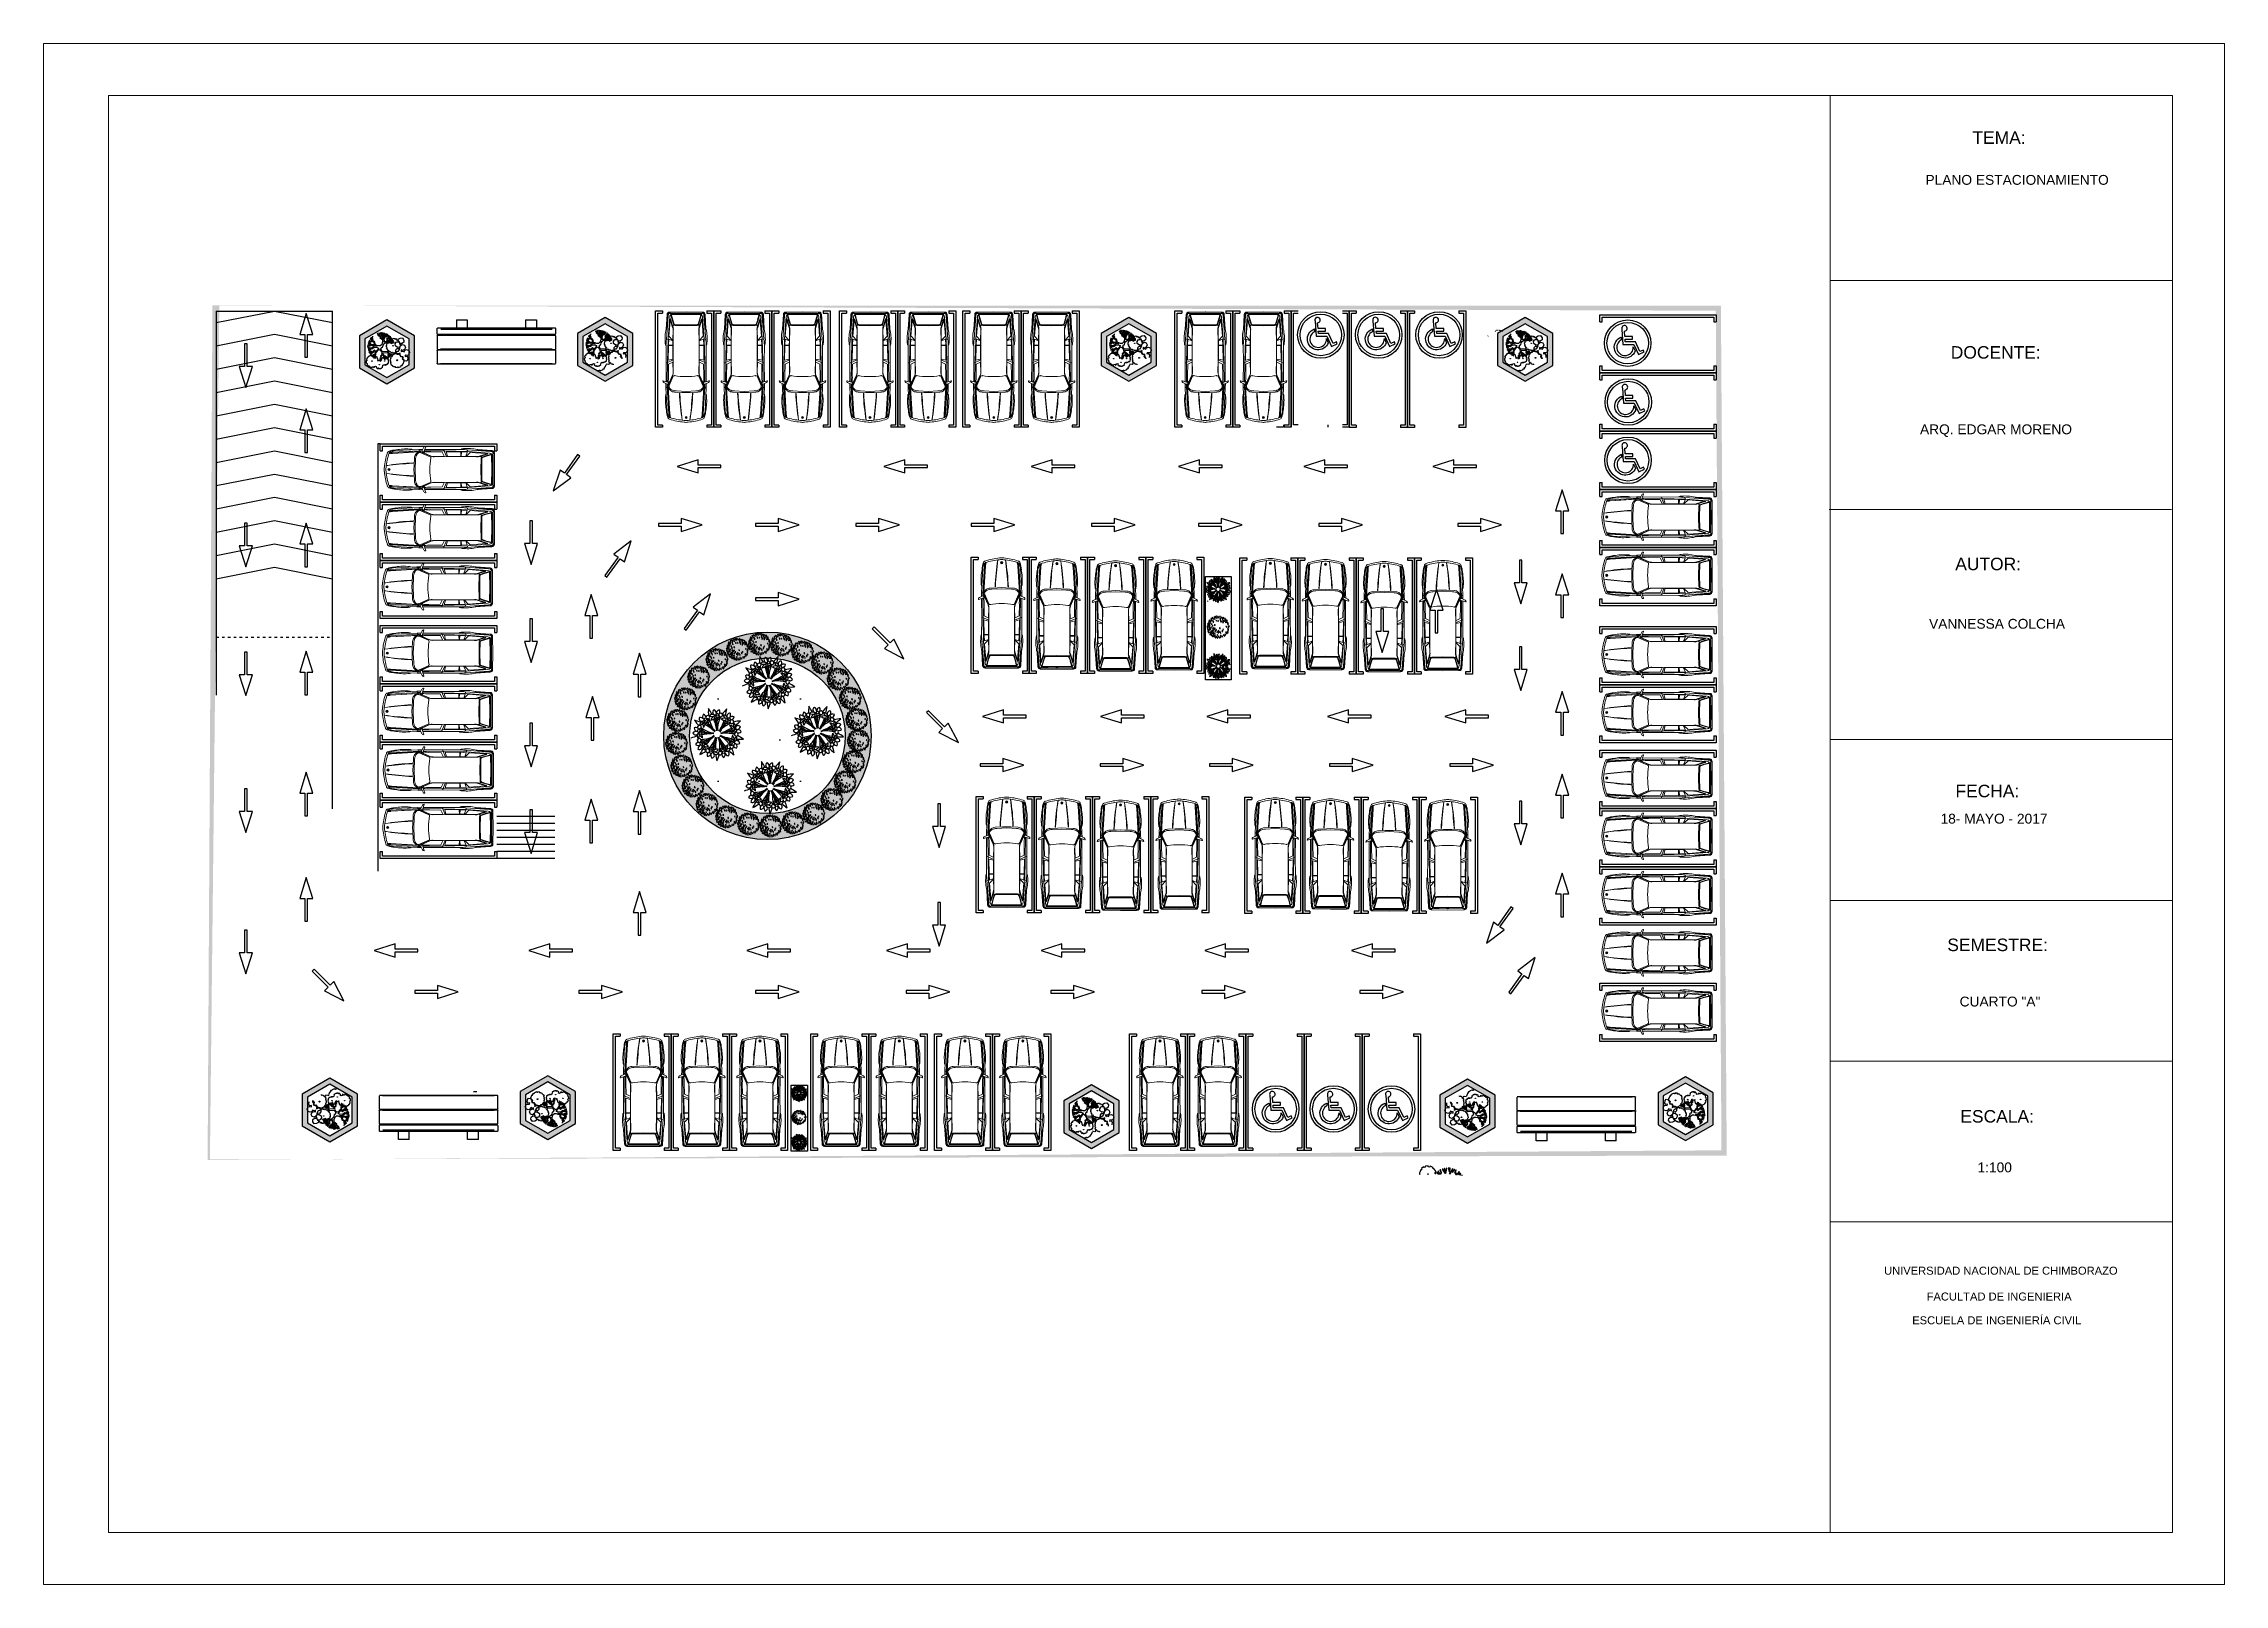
# Model space of a CAD drawing. Header units: millimetres. Extents: x 1351 to 1635, y 1399 to 1500.
# Drawn here: x 1551.2 to 1635.3, y 1440.6 to 1500 of the extents above; entities that cross this region are included whole.
import ezdxf

# ---------------------------------------------------------------- set-up
doc = ezdxf.new("R2010")
doc.units = ezdxf.units.MM
doc.linetypes.add('DASHED2', pattern=[0.375, 0.25, -0.125])
doc.linetypes.add('DOT2', pattern=[0.125, 0, -0.125])
doc.layers.get('0').update_dxf_attribs({"color": 181})
for name, color, linetype in [('ARBOLES', 3, 'Continuous'), ('Capa2', 210, 'Continuous'), ('cuadrados', 82, 'Continuous'), ('lineas', 8, 'Continuous'), ('lineas de piso', 1, 'Continuous'), ('margen', 250, 'Continuous'), ('mueble_yo', 31, 'Continuous'), ('PLANTAS', 32, 'Continuous'), ('tasıyıcı', 246, 'Continuous')]:
    doc.layers.add(name, color=color, linetype=linetype)
doc.layers.add('tefris', color=30, linetype='Continuous', lineweight=9)
doc.styles.get("Standard").update_dxf_attribs({"font": 'arial.ttf'})

msp = doc.modelspace()

# ---------------------------------------------------------------- texts
at = {"layer": 'margen'}
for s, height, p in [('TEMA: ', 0.4807, (1625.556, 1496.178)), ('PLANO ESTACIONAMIENTO', 0.37954, (1623.746, 1494.6)), ('DOCENTE:', 0.4807, (1624.722, 1487.899)), ('ARQ. EDGAR MORENO', 0.37954, (1623.535, 1484.983)), ('AUTOR:', 0.4807, (1624.895, 1479.742)), ('VANNESSA COLCHA', 0.37954, (1623.884, 1477.486)), ('FECHA:', 0.4807, (1624.902, 1470.989)), ('18- MAYO - 2017', 0.37954, (1624.327, 1469.973)), ('SEMESTRE:', 0.4807, (1624.589, 1465.057)), ('CUARTO "A"', 0.3795, (1625.064, 1462.922)), ('ESCALA:', 0.4807, (1625.092, 1458.447)), ('1:100', 0.3795, (1625.753, 1456.529)), ('UNIVERSIDAD NACIONAL DE CHIMBORAZO', 0.30782, (1622.149, 1452.582)), ('FACULTAD DE INGENIERIA', 0.30782, (1623.791, 1451.586)), ('ESCUELA DE INGENIERÍA CIVIL', 0.30782, (1623.235, 1450.669))]:
    msp.add_text(s, height=height, dxfattribs=at).set_placement(p)

# ---------------------------------------------------------------- blocks, each defined once
blk = doc.blocks.new('parkyeri')
for p, q in [((420.856, 186.195), (420.856, 186.095)), ((422.756, 186.195), (422.756, 186.095)), ((420.856, 181.295), (420.856, 181.195)), ((422.756, 181.295), (422.756, 181.195))]:
    blk.add_line(p, q)
for points in [[(420.556, 181.195), (420.556, 186.195), (420.856, 186.195)], [(420.856, 181.295), (420.656, 181.295), (420.656, 186.095), (420.856, 186.095)], [(422.756, 186.195), (423.056, 186.195), (423.056, 181.195), (422.756, 181.195)], [(422.756, 186.095), (422.956, 186.095), (422.956, 181.295), (422.756, 181.295)], [(420.856, 181.195), (420.556, 181.195)]]:
    blk.add_lwpolyline(points)
blk = doc.blocks.new('ok')
for p, q in [((394.306, 184.175), (394.193, 184.175)), ((394.193, 184.175), (394.193, 183.2)), ((394.306, 183.2), (394.306, 184.175)), ((394.193, 183.2), (393.968, 183.2)), ((393.968, 183.2), (394.25, 182.3)), ((394.25, 182.3), (394.531, 183.2)), ((394.531, 183.2), (394.306, 183.2))]:
    blk.add_line(p, q)
blk = doc.blocks.new('BMW')
blk.add_line((0, 0.8), (0, -0.8))
at = {"const_width": 0.81}
for points in [[(-0.4, 0, 0.414214), (0, -0.4, 1)], [(0.4, 0, 0.414214), (0, 0.4, 1)]]:
    blk.add_lwpolyline(points, format="xyb", dxfattribs=at)
for radius in [1.05, 0.812]:
    blk.add_circle((0, 0), radius)
blk = doc.blocks.new('325I')
for p, q in [((-0.8, 2.3), (-0.8, 2.6)), ((-0.8, 2.3), (-0.8, 2.6)), ((-0.8, 2.6), (-0.8, 2.6)), ((-0.8, 2.3), (-0.8, 2.3)), ((0, 2.6), (-0.7, 2.6)), ((-0.7, 2.3), (-0.7, 2.6)), ((0, 2.3), (-0.7, 2.3)), ((-0.1, 0.5), (-0.1, 0.9)), ((0, 2.3), (0, 2.6)), ((0, -1.6), (0, 1.5)), ((-0.1, -1), (-0.1, -0.6))]:
    blk.add_line(p, q)
for points in [[(-0.8, 2, 0.311177), (-0.8, 2, 0.077264), (-0.8, 0.9, 0.311177), (-0.8, 0.9, 0.039894), (-0.5, 0.8, 0.429044), (-0.5, 0.9), (-0.5, 1.7, -0.414214), (-0.4, 1.8), (-0.2, 1.8, -0.389308), (-0.1, 1.7, -0.042914), (-0.1, 1.2, -0.325233), (-0.2, 1.1), (-0.2, 0.9, 0.008571), (-0.1, 0.9, 0.311177), (-0.1, 0.9, 0.077264), (-0.1, 2, 0.311177), (-0.1, 2, 0.060602), (-0.5, 2.1, 0.404798), (-0.5, 2), (-0.5, 1.2, -0.414214), (-0.6, 1.1)], [(-0.7, 2, 0.008571), (-0.8, 2, -0.008571), (-0.7, 2), (-0.7, 1.8, 0.325233), (-0.7, 1.7, 0.042914), (-0.7, 1.2, 0.389308), (-0.7, 1.1), (-0.6, 1.1)]]:
    blk.add_lwpolyline(points, format="xyb")
for points in [[(-0.8, 0.5, 0.311177), (-0.8, 0.5, 0.077264), (-0.8, -0.6, 0.311177), (-0.8, -0.6, 0.008571), (-0.7, -0.6), (-0.7, -0.4, -0.325233), (-0.7, -0.3, -0.042914), (-0.7, 0.2, -0.389308), (-0.7, 0.3), (-0.6, 0.3, -0.373732), (-0.5, 0.2), (-0.4, -0.6, 0.391289), (-0.3, -0.7, 0.037166), (-0.1, -0.6, 0.311177), (-0.1, -0.6, 0.077264), (-0.1, 0.5, 0.311177), (-0.1, 0.5, 0.008571), (-0.2, 0.5), (-0.2, 0.3, -0.325233), (-0.1, 0.2, -0.042914), (-0.1, -0.3, -0.389308), (-0.2, -0.4), (-0.3, -0.4, -0.373732), (-0.3, -0.4), (-0.5, 0.5, 0.391289), (-0.5, 0.6, 0.037166)], [(-0.8, -1, 0.311177), (-0.8, -1, 0.077264), (-0.8, -2.1, 0.311177), (-0.8, -2.1, 0.008571), (-0.7, -2.2), (-0.7, -1.9, -0.325233), (-0.7, -1.9, -0.042914), (-0.7, -1.3, -0.389308), (-0.7, -1.2), (-0.5, -1.2, -0.414214), (-0.5, -1.3), (-0.5, -1.9, 0.414214), (-0.4, -1.9), (-0.4, -1.9, 0.414214), (-0.4, -1.9), (-0.4, -1.3, -0.414214), (-0.3, -1.2), (-0.2, -1.2, -0.389308), (-0.1, -1.3, -0.042914), (-0.1, -1.9, -0.325233), (-0.2, -1.9), (-0.2, -2.2, 0.008571), (-0.1, -2.1, 0.311177), (-0.1, -2.1, 0.077264), (-0.1, -1, 0.311177), (-0.1, -1, 0.105316)]]:
    blk.add_lwpolyline(points, format="xyb", close=True)
blk.add_arc((-0.4, 2.4), 1.57, 280.0596, 282.024)
blk = doc.blocks.new('BMW735P')
for p, q in [((1.639, 0.805), (1.711, 0.953)), ((1.706, 0.748), (1.784, 0.976)), ((0.273, 0.676), (0.198, 0.662)), ((0.271, 0.687), (0.201, 0.674)), ((0.208, 0.028), (0.208, -0.042)), ((0.348, 0.732), (1.519, 0.804)), ((0.351, 0.698), (1.532, 0.77)), ((0.351, 0.687), (1.502, 0.757)), ((0.466, 0.807), (1.489, 0.857)), ((0.512, 0.838), (0.466, 0.807)), ((1.285, 0.17), (1.28, -0.007)), ((1.299, 0.494), (1.285, 0.17)), ((1.347, 0.41), (1.328, -0.007)), ((1.489, 0.857), (1.666, 0.859)), ((1.489, 0.857), (1.537, 0.772)), ((1.519, 0.804), (1.639, 0.805)), ((1.537, 0.772), (1.998, 0.571)), ((1.548, 0.782), (1.639, 0.805)), ((1.548, 0.782), (2.024, 0.571)), ((1.977, 0.543), (1.579, 0.716)), ((1.749, 0.693), (1.706, 0.748)), ((1.725, 0.801), (2.611, 0.791)), ((1.743, 0.856), (2.582, 0.853)), ((2.498, 0.742), (2.006, 0.752)), ((2.674, 0.55), (2.142, 0.542)), ((2.574, 0.556), (2.146, 0.55)), ((2.498, 0.742), (2.582, 0.569)), ((2.545, 0.853), (2.678, 0.55)), ((2.582, 0.853), (3.331, 0.856)), ((2.611, 0.791), (3.593, 0.768)), ((2.664, 0.758), (2.714, 0.564)), ((2.664, 0.758), (3.288, 0.748)), ((3.501, 0.55), (2.674, 0.55)), ((3.286, 0.558), (2.722, 0.558)), ((3.288, 0.748), (3.295, 0.567)), ((3.314, 0.567), (3.327, 0.748)), ((3.495, 0.557), (3.323, 0.558)), ((3.331, 0.751), (3.568, 0.736)), ((3.963, 0.542), (3.501, 0.55)), ((3.572, 0.73), (3.503, 0.563)), ((3.699, 0.731), (3.535, 0.572)), ((3.955, 0.55), (3.541, 0.557)), ((3.564, 0.84), (4.568, 0.762)), ((3.564, 0.84), (3.593, 0.768)), ((3.593, 0.768), (4.527, 0.697)), ((3.703, 0.732), (4.366, 0.68)), ((4.631, 0.813), (4.003, 0.849)), ((4.017, 0.834), (4.003, 0.849)), ((4.055, 0.802), (4.017, 0.834)), ((4.629, 0.79), (4.077, 0.821)), ((4.366, 0.66), (4.08, 0.57)), ((4.122, 0.56), (4.08, 0.57)), ((4.122, 0.559), (4.382, 0.642)), ((4.201, 0.525), (4.136, 0.564)), ((4.16, 0.463), (4.15, -0.007)), ((4.178, 0.484), (4.167, -0.007)), ((4.201, 0.474), (4.191, -0.007)), ((4.393, 0.59), (4.201, 0.525)), ((4.4, 0.569), (4.221, 0.509)), ((4.38, 0.681), (4.44, 0.687)), ((4.382, 0.642), (4.422, 0.656)), ((4.683, 0.665), (4.393, 0.59)), ((4.601, 0.621), (4.399, 0.569)), ((4.568, 0.762), (4.641, 0.755)), ((4.617, 0.609), (4.628, -0.007)), ((4.683, 0.643), (4.64, 0.631)), ((4.64, 0.631), (4.651, -0.007)), ((4.682, 0.697), (4.683, 0.67)), ((4.683, 0.67), (4.683, 0.665)), ((4.683, 0.643), (4.688, -0.007)), ((4.709, 0.721), (4.713, 0.693)), ((4.741, -0.012), (4.734, 0.707)), ((0.273, -0.69), (0.198, -0.675)), ((0.271, -0.7), (0.201, -0.687)), ((0.348, -0.746), (1.519, -0.817)), ((0.351, -0.7), (1.502, -0.77)), ((0.351, -0.711), (1.532, -0.783)), ((0.512, -0.851), (0.466, -0.82)), ((0.466, -0.82), (1.489, -0.87)), ((1.285, -0.184), (1.28, -0.007)), ((1.299, -0.507), (1.285, -0.184)), ((1.347, -0.424), (1.328, -0.007)), ((1.489, -0.87), (1.537, -0.785)), ((1.489, -0.87), (1.666, -0.872)), ((1.519, -0.817), (1.639, -0.819)), ((1.537, -0.785), (1.998, -0.584)), ((1.548, -0.795), (2.024, -0.584)), ((1.548, -0.795), (1.639, -0.818)), ((1.977, -0.556), (1.579, -0.729)), ((1.639, -0.819), (1.711, -0.966)), ((1.749, -0.706), (1.706, -0.761)), ((1.706, -0.761), (1.784, -0.989)), ((1.725, -0.815), (2.611, -0.805)), ((1.743, -0.869), (2.582, -0.867)), ((2.498, -0.756), (2.006, -0.765)), ((2.674, -0.563), (2.142, -0.555)), ((2.574, -0.57), (2.146, -0.563)), ((2.498, -0.756), (2.582, -0.582)), ((2.545, -0.867), (2.678, -0.563)), ((2.582, -0.867), (3.331, -0.869)), ((2.611, -0.805), (3.593, -0.781)), ((2.664, -0.772), (2.714, -0.577)), ((2.664, -0.772), (3.288, -0.762)), ((3.501, -0.563), (2.674, -0.563)), ((3.286, -0.571), (2.722, -0.571)), ((3.288, -0.762), (3.295, -0.58)), ((3.314, -0.58), (3.327, -0.761)), ((3.495, -0.571), (3.323, -0.571)), ((3.331, -0.764), (3.568, -0.749)), ((3.963, -0.555), (3.501, -0.563)), ((3.572, -0.743), (3.503, -0.576)), ((3.699, -0.744), (3.535, -0.585)), ((3.955, -0.563), (3.541, -0.57)), ((3.564, -0.853), (4.568, -0.776)), ((3.564, -0.853), (3.593, -0.781)), ((3.593, -0.781), (4.527, -0.711)), ((3.703, -0.745), (4.366, -0.693)), ((4.641, -0.826), (4.003, -0.862)), ((4.017, -0.847), (4.003, -0.862)), ((4.055, -0.815), (4.017, -0.847)), ((4.638, -0.803), (4.077, -0.835)), ((4.122, -0.573), (4.08, -0.584)), ((4.366, -0.673), (4.08, -0.584)), ((4.122, -0.573), (4.382, -0.655)), ((4.201, -0.539), (4.136, -0.577)), ((4.16, -0.476), (4.15, -0.007)), ((4.178, -0.498), (4.167, -0.007)), ((4.201, -0.488), (4.191, -0.007)), ((4.393, -0.603), (4.201, -0.539)), ((4.4, -0.583), (4.221, -0.523)), ((4.38, -0.695), (4.44, -0.7)), ((4.382, -0.655), (4.422, -0.67)), ((4.683, -0.678), (4.393, -0.603)), ((4.601, -0.635), (4.399, -0.582)), ((4.568, -0.776), (4.641, -0.769)), ((4.617, -0.622), (4.628, -0.006)), ((4.64, -0.645), (4.651, -0.006)), ((4.683, -0.656), (4.64, -0.645)), ((4.682, -0.711), (4.683, -0.683)), ((4.683, -0.656), (4.688, -0.006)), ((4.683, -0.683), (4.683, -0.678)), ((4.709, -0.735), (4.713, -0.706)), ((4.735, -0.689), (4.733, -0.726)), ((4.741, -0.011), (4.735, -0.689))]:
    blk.add_line(p, q)
for points in [[(0, -0.007), (0, 0), (0.002, 0.04), (0.007, 0.081)], [(0.074, -0.007), (0.074, 0), (0.076, 0.04), (0.081, 0.081)], [(1.217, 0.843), (1.204, 0.851), (1.193, 0.857), (1.184, 0.861), (1.173, 0.864), (1.16, 0.867), (1.144, 0.869), (1.123, 0.871), (1.096, 0.874)], [(3.414, 0.89), (3.395, 0.888), (3.38, 0.886), (3.368, 0.884), (3.356, 0.881), (3.343, 0.877), (3.328, 0.872), (3.309, 0.865), (3.285, 0.856)], [(0, -0.007), (0, -0.013), (0.002, -0.054), (0.007, -0.094)], [(0.074, -0.007), (0.074, -0.013), (0.076, -0.054), (0.081, -0.094)], [(1.217, -0.857), (1.204, -0.864), (1.193, -0.87), (1.184, -0.874), (1.173, -0.878), (1.16, -0.88), (1.144, -0.882), (1.123, -0.885), (1.096, -0.887)], [(3.414, -0.903), (3.395, -0.901), (3.38, -0.899), (3.368, -0.897), (3.356, -0.894), (3.343, -0.89), (3.328, -0.885), (3.309, -0.878), (3.285, -0.869)]]:
    blk.add_lwpolyline(points)
for points in [[(0.136, 0.705, -0.271445), (0.218, 0.784, -0.070454), (0.512, 0.838)], [(0.209, 0.699, -0.257358), (0.271, 0.763, -0.042334), (0.466, 0.807)], [(0.136, -0.718, 0.271445), (0.218, -0.797, 0.070454), (0.512, -0.851)], [(0.209, -0.713, 0.257358), (0.271, -0.776, 0.042334), (0.466, -0.82)]]:
    blk.add_lwpolyline(points, format="xyb")
at = {"const_width": 0.0353}
for points in [[(0.19, -0.007, 0.414214), (0.208, -0.025, 1)], [(0.225, -0.007, 0.414214), (0.208, 0.011, 1)]]:
    blk.add_lwpolyline(points, format="xyb", dxfattribs=at)
for radius in [0.046, 0.0354]:
    blk.add_circle((0.208, -0.007), radius)
for centre, radius, start, end in [((1.77, 0.93), 0.0631, 88.34108, 158.44482), ((1.771, 0.98), 0.0131, 343.67914, 88.36069), ((2.762, -0.164), 2.765, 161.69972, 174.93435), ((3.31, -0.265), 3.248, 162.73293, 173.89654), ((1.66, -9.379), 9.667, 92.47295, 99.34232), ((2.176, -15.963), 16.254, 93.3904, 97.37449), ((0.366, 0.365), 0.368, 92.66578, 115.25598), ((0.367, 0.273), 0.425, 92.35298, 103.1471), ((0.367, 0.273), 0.414, 92.35298, 103.1471), ((0.938, -1.333), 2.212, 85.91769, 101.1171), ((1.217, 0.316), 0.053, 265.09227, 301.97082), ((1.243, 0.275), 0.00436, 301.97082, 89.65732), ((1.562, 0.486), 0.263, 140.01595, 178.22508), ((1.842, 0.407), 0.495, 153.68101, 179.61107), ((1.621, 0.444), 0.335, 110.73969, 140.96731), ((1.574, 0.536), 0.198, 106.11626, 152.66783), ((1.528, 0.593), 0.133, 67.22699, 93.74695), ((1.662, 0.425), 0.368, 109.90297, 110.7292), ((1.689, 0.796), 0.0507, 169.15028, 289.7336), ((1.929, 2.178), 1.428, 261.2748, 273.06379), ((4.985, -0.007), 3.021, 170.52341, 189.47659), ((1.963, 0.501), 0.0436, 345.9109, 71.60353), ((2.138, 0.891), 0.349, 246.51651, 270.81231), ((2.23, 0.44), 0.23, 167.32622, 174.24704), ((2.141, 0.899), 0.349, 250.30084, 270.81231), ((2.574, 0.565), 0.00873, 270.81231, 25.91283), ((2.722, 0.566), 0.00873, 194.37001, 269.98332), ((3.286, 0.566), 0.00873, 269.98332, 2.21166), ((3.287, 0.744), 0.00436, 28.25685, 89.07964), ((3.323, 0.566), 0.00873, 176.13718, 269.98332), ((3.331, 0.746), 0.00436, 89.16319, 159.78487), ((3.225, -2.404), 3.262, 84.0336, 88.13931), ((3.586, -0.873), 1.771, 76.38737, 95.55876), ((3.495, 0.566), 0.00873, 269.98332, 337.4824), ((3.541, 0.566), 0.00873, 134.14601, 269.08408), ((3.568, 0.732), 0.00436, 335.56735, 89.16319), ((3.702, 0.728), 0.00436, 85.50846, 130.59011), ((3.97, 0.85), 0.3, 267.14385, 291.34057), ((4.002, 0.925), 0.385, 264.27554, 288.23826), ((4.085, 0.858), 0.0379, 199.23756, 258.19743), ((4.23, 0.463), 0.0692, 114.63364, 179.73333), ((4.222, 0.486), 0.0447, 118.59578, 182.74238), ((4.23, 0.481), 0.0297, 108.63309, 193.06449), ((4.364, 0.67), 0.0103, 280.90205, 77.46001), ((4.383, 0.672), 0.00998, 108.98109, 168.22079), ((4.402, 0.697), 0.046, 295.81989, 338.49665), ((4.441, 0.683), 0.00436, 333.9349, 95.28477), ((4.528, 0.587), 0.111, 34.11914, 90.27117), ((4.604, 0.609), 0.0131, 359.99763, 104.5339), ((4.625, 0.704), 0.0861, 11.35285, 86.77099), ((4.625, 0.704), 0.109, 1.61993, 86.77099), ((4.631, 0.705), 0.0509, 350.82482, 79.25518), ((4.731, 0.7), 0.0196, 201.16763, 278.0128), ((2.762, 0.15), 2.765, 185.06565, 198.30028), ((3.31, 0.251), 3.248, 186.10346, 197.26707), ((2.178, 15.949), 16.254, 262.61878, 266.60287), ((1.661, 9.365), 9.667, 260.65095, 267.52033), ((0.366, -0.378), 0.368, 244.74402, 267.33422), ((0.367, -0.286), 0.425, 256.8529, 267.64702), ((0.367, -0.286), 0.414, 256.8529, 267.64702), ((0.938, 1.32), 2.212, 258.8829, 274.08231), ((1.217, -0.33), 0.053, 58.02918, 94.90773), ((1.243, -0.288), 0.00436, 270.34268, 58.02918), ((1.562, -0.499), 0.263, 181.77492, 219.58375), ((1.842, -0.42), 0.495, 180.38893, 206.44843), ((1.621, -0.458), 0.335, 218.71138, 249.23344), ((1.574, -0.549), 0.198, 207.64394, 253.88374), ((1.528, -0.606), 0.133, 266.25305, 292.77301), ((1.662, -0.439), 0.368, 249.2708, 250.09703), ((1.689, -0.809), 0.0507, 70.2664, 190.84972), ((1.929, -2.191), 1.428, 86.93621, 98.7252), ((1.963, -0.515), 0.0436, 288.39647, 14.0891), ((2.138, -0.905), 0.349, 89.18769, 113.48349), ((2.23, -0.454), 0.23, 185.75296, 192.67378), ((2.141, -0.913), 0.349, 89.18769, 109.69916), ((2.574, -0.578), 0.00873, 334.08717, 89.18769), ((2.722, -0.58), 0.00873, 90.01668, 165.62999), ((3.286, -0.579), 0.00873, 357.78834, 90.01668), ((3.287, -0.757), 0.00436, 270.92036, 331.74315), ((3.323, -0.579), 0.00873, 90.01668, 183.86282), ((3.331, -0.76), 0.00436, 200.21513, 270.83681), ((3.225, 2.391), 3.262, 271.86069, 275.9664), ((3.586, 0.859), 1.771, 264.44124, 283.61263), ((3.495, -0.579), 0.00873, 22.5176, 90.01668), ((3.541, -0.579), 0.00873, 90.91592, 225.85399), ((3.568, -0.745), 0.00436, 270.83681, 24.43265), ((3.702, -0.741), 0.00436, 229.40989, 274.49154), ((3.97, -0.863), 0.3, 68.65943, 92.85615), ((4.002, -0.938), 0.385, 71.76174, 95.72446), ((4.085, -0.872), 0.0379, 101.80257, 160.76244), ((4.23, -0.476), 0.0692, 180.26667, 245.36636), ((4.222, -0.5), 0.0447, 177.25762, 241.40422), ((4.23, -0.494), 0.0297, 166.93551, 251.36691), ((4.364, -0.683), 0.0103, 282.53999, 77.09128), ((4.383, -0.685), 0.00998, 191.77921, 251.01891), ((4.402, -0.711), 0.046, 21.50335, 64.18011), ((4.441, -0.696), 0.00436, 264.71523, 26.0651), ((4.528, -0.6), 0.111, 269.72883, 325.88086), ((4.604, -0.622), 0.0131, 255.4661, 0.00237), ((4.625, -0.718), 0.0861, 279.20253, 348.81051), ((4.631, -0.719), 0.0509, 280.74482, 9.17518), ((4.625, -0.718), 0.109, 278.53608, 355.88215), ((4.731, -0.713), 0.0196, 81.9872, 158.83237), ((1.77, -0.943), 0.0631, 201.55518, 271.65892), ((1.771, -0.993), 0.0131, 271.63931, 16.32086)]:
    blk.add_arc(centre, radius, start, end)
for name, p, xscale, yscale, zscale in [('325I', (4.674, 0.468), 0.0261839674916882, 0.0436399458194804, 0.0436399458194804), ('BMW', (4.669, -0.006), 0.0139568836454146, -0.0488562357979824, 0.0139568836454146)]:
    blk.add_blockref(name, p, dxfattribs=dict(xscale=xscale, yscale=yscale, zscale=zscale))
blk = doc.blocks.new('Bmw_p')
at = {"layer": 'tefris'}
blk.add_blockref('BMW735P', (0.1, 0.05), dxfattribs=at)

# ---------------------------------------------------------------- hatches: boundary and pattern name
at = {"true_color": 0x2776bb}
h = msp.add_hatch(color=152, dxfattribs=at)
h.dxf.hatch_style = 1
h.paths.add_polyline_path([(1557.684, 1489.955), (1615.659, 1489.745), (1615.88, 1457.376), (1557.499, 1457.002)])
h.paths.add_polyline_path([(1557.949, 1489.945), (1615.857, 1489.945), (1616.082, 1457.176), (1557.587, 1457.023)])
at = {"true_color": 0x5e67af}
h = msp.add_hatch(color=165, dxfattribs=at)
h.dxf.hatch_style = 1
edge = h.paths.add_edge_path(flags=17)
edge.add_arc((1579.086, 1473.358), 3, 0, 360)
edge = h.paths.add_edge_path()
edge.add_arc((1579.086, 1473.358), 4, 0, 360)
at = {"true_color": 0x58ba48}
h = msp.add_hatch(dxfattribs=at)
h.set_pattern_fill('DOTS', color=85)
edge = h.paths.add_edge_path()
edge.add_arc((1579.086, 1473.358), 3, 0, 360)
at = {"layer": 'margen'}
h = msp.add_hatch(color=256, dxfattribs=at)
h.dxf.hatch_style = 1
h.set_gradient(color1=(248, 153, 30), color2=(255, 255, 0))
h.paths.add_polyline_path([(1571.968, 1487.758), (1572.828, 1487.261), (1573.687, 1487.758), (1573.687, 1488.75), (1572.828, 1489.246), (1571.968, 1488.75)], flags=16)
h.paths.add_polyline_path([(1571.763, 1487.639), (1572.828, 1487.025), (1573.892, 1487.639), (1573.892, 1488.868), (1572.828, 1489.483), (1571.763, 1488.868)])
h = msp.add_hatch(color=256, dxfattribs=at)
h.dxf.hatch_style = 1
h.set_gradient(color1=(248, 153, 30), color2=(255, 255, 0))
h.paths.add_polyline_path([(1592.164, 1487.758), (1593.023, 1487.261), (1593.883, 1487.758), (1593.883, 1488.75), (1593.023, 1489.246), (1592.164, 1488.75)], flags=16)
h.paths.add_polyline_path([(1591.959, 1487.639), (1593.023, 1487.025), (1594.088, 1487.639), (1594.088, 1488.868), (1593.023, 1489.483), (1591.959, 1488.868)])
h = msp.add_hatch(color=256, dxfattribs=at)
h.dxf.hatch_style = 1
h.set_gradient(color1=(248, 153, 30), color2=(255, 255, 0))
h.paths.add_polyline_path([(1607.451, 1487.758), (1608.311, 1487.261), (1609.17, 1487.758), (1609.17, 1488.75), (1608.311, 1489.246), (1607.451, 1488.75)], flags=16)
h.paths.add_polyline_path([(1607.246, 1487.639), (1608.311, 1487.025), (1609.375, 1487.639), (1609.375, 1488.868), (1608.311, 1489.483), (1607.246, 1488.868)])
h = msp.add_hatch(color=256, dxfattribs=at)
h.dxf.hatch_style = 1
h.set_gradient(color1=(248, 153, 30), color2=(255, 255, 0))
h.paths.add_polyline_path([(1563.556, 1487.664), (1564.416, 1487.168), (1565.276, 1487.664), (1565.276, 1488.657), (1564.416, 1489.153), (1563.556, 1488.657)], flags=16)
h.paths.add_polyline_path([(1563.351, 1487.546), (1564.416, 1486.931), (1565.48, 1487.546), (1565.48, 1488.775), (1564.416, 1489.39), (1563.351, 1488.775)])
h = msp.add_hatch(color=256, dxfattribs=at)
h.dxf.hatch_style = 1
h.set_gradient(color1=(248, 153, 30), color2=(255, 255, 0))
h.paths.add_polyline_path([(1563.067, 1459.427), (1562.207, 1459.924), (1561.348, 1459.427), (1561.348, 1458.435), (1562.207, 1457.938), (1563.067, 1458.435)], flags=16)
h.paths.add_polyline_path([(1563.272, 1459.546), (1562.207, 1460.16), (1561.143, 1459.546), (1561.143, 1458.316), (1562.207, 1457.702), (1563.272, 1458.316)])
h = msp.add_hatch(color=256, dxfattribs=at)
h.dxf.hatch_style = 1
h.set_gradient(color1=(248, 153, 30), color2=(255, 255, 0))
h.paths.add_polyline_path([(1571.479, 1459.521), (1570.619, 1460.017), (1569.76, 1459.521), (1569.76, 1458.528), (1570.619, 1458.032), (1571.479, 1458.528)], flags=16)
h.paths.add_polyline_path([(1571.684, 1459.639), (1570.619, 1460.254), (1569.555, 1459.639), (1569.555, 1458.41), (1570.619, 1457.795), (1571.684, 1458.41)])
h = msp.add_hatch(color=256, dxfattribs=at)
h.dxf.hatch_style = 1
h.set_gradient(color1=(248, 153, 30), color2=(255, 255, 0))
h.paths.add_polyline_path([(1606.944, 1459.381), (1606.085, 1459.878), (1605.225, 1459.381), (1605.225, 1458.389), (1606.085, 1457.892), (1606.944, 1458.389)], flags=16)
h.paths.add_polyline_path([(1607.149, 1459.499), (1606.085, 1460.114), (1605.02, 1459.499), (1605.02, 1458.27), (1606.085, 1457.656), (1607.149, 1458.27)])
h = msp.add_hatch(color=256, dxfattribs=at)
h.dxf.hatch_style = 1
h.set_gradient(color1=(248, 153, 30), color2=(255, 255, 0))
h.paths.add_polyline_path([(1615.356, 1459.475), (1614.496, 1459.971), (1613.637, 1459.475), (1613.637, 1458.482), (1614.496, 1457.986), (1615.356, 1458.482)], flags=16)
h.paths.add_polyline_path([(1615.561, 1459.593), (1614.496, 1460.207), (1613.432, 1459.593), (1613.432, 1458.364), (1614.496, 1457.749), (1615.561, 1458.364)])
h = msp.add_hatch(color=256, dxfattribs=at)
h.dxf.hatch_style = 1
h.set_gradient(color1=(248, 153, 30), color2=(255, 255, 0))
h.paths.add_polyline_path([(1590.723, 1458.179), (1591.583, 1457.683), (1592.442, 1458.179), (1592.442, 1459.172), (1591.583, 1459.668), (1590.723, 1459.172)], flags=16)
h.paths.add_polyline_path([(1590.518, 1458.061), (1591.583, 1457.446), (1592.647, 1458.061), (1592.647, 1459.29), (1591.583, 1459.905), (1590.518, 1459.29)])

# ---------------------------------------------------------------- linework, layer by layer
for p, q in [((1557.83, 1489.734), (1562.317, 1489.734)), ((1557.83, 1489.734), (1557.83, 1474.928)), ((1598.993, 1485.34), (1598.993, 1485.25)), ((1600.699, 1485.34), (1600.699, 1485.25)), ((1564.158, 1484.609), (1564.068, 1484.609)), ((1564.068, 1484.609), (1564.068, 1468.136)), ((1570.89, 1470.245), (1568.646, 1470.245)), ((1570.89, 1469.976), (1568.646, 1469.976)), ((1570.89, 1469.707), (1568.646, 1469.707)), ((1570.89, 1469.437), (1568.646, 1469.437)), ((1570.89, 1469.168), (1568.646, 1469.168)), ((1570.89, 1468.899), (1568.646, 1468.899)), ((1570.89, 1468.63), (1568.646, 1468.63))]:
    msp.add_line(p, q)
at = {"color": 116, "linetype": 'ByBlock'}
for p, q in [((1563.729, 1488.593), (1563.722, 1488.581)), ((1563.722, 1488.581), (1563.792, 1488.546)), ((1563.788, 1488.569), (1563.729, 1488.593)), ((1563.781, 1488.683), (1563.77, 1488.669)), ((1563.77, 1488.669), (1563.861, 1488.595)), ((1563.877, 1488.612), (1563.781, 1488.683)), ((1563.82, 1488.601), (1563.788, 1488.569)), ((1563.792, 1488.546), (1563.832, 1488.576)), ((1563.851, 1488.653), (1563.795, 1488.701)), ((1563.852, 1488.675), (1563.814, 1488.725)), ((1563.857, 1488.583), (1563.82, 1488.601)), ((1563.832, 1488.576), (1563.907, 1488.537)), ((1563.851, 1488.674), (1563.866, 1488.765)), ((1563.882, 1488.65), (1563.851, 1488.674)), ((1563.861, 1488.667), (1563.851, 1488.653)), ((1563.861, 1488.595), (1563.857, 1488.583)), ((1563.865, 1488.621), (1563.882, 1488.65)), ((1563.877, 1488.575), (1563.877, 1488.612)), ((1563.94, 1488.556), (1563.877, 1488.575)), ((1564.043, 1488.867), (1564.062, 1488.846)), ((1564.054, 1488.867), (1564.043, 1488.867)), ((1564.081, 1488.809), (1564.054, 1488.867)), ((1564.062, 1488.846), (1564.067, 1488.802)), ((1564.067, 1488.802), (1564.099, 1488.778)), ((1564.095, 1488.801), (1564.081, 1488.809)), ((1564.096, 1488.884), (1564.095, 1488.801)), ((1564.118, 1488.888), (1564.096, 1488.884)), ((1564.099, 1488.778), (1564.149, 1488.747)), ((1564.105, 1488.794), (1564.111, 1488.818)), ((1564.12, 1488.783), (1564.105, 1488.794)), ((1564.111, 1488.818), (1564.127, 1488.815)), ((1564.114, 1488.838), (1564.118, 1488.888)), ((1564.12, 1488.836), (1564.114, 1488.838)), ((1564.15, 1488.89), (1564.12, 1488.836)), ((1564.162, 1488.763), (1564.12, 1488.783)), ((1564.127, 1488.815), (1564.159, 1488.889)), ((1564.149, 1488.747), (1564.137, 1488.707)), ((1564.137, 1488.707), (1564.211, 1488.652)), ((1564.159, 1488.889), (1564.15, 1488.89)), ((1564.197, 1488.89), (1564.162, 1488.763)), ((1564.169, 1488.741), (1564.171, 1488.749)), ((1564.175, 1488.719), (1564.169, 1488.741)), ((1564.171, 1488.749), (1564.178, 1488.754)), ((1564.216, 1488.678), (1564.175, 1488.719)), ((1564.178, 1488.754), (1564.21, 1488.89)), ((1564.21, 1488.89), (1564.197, 1488.89)), ((1564.211, 1488.652), (1564.24, 1488.626)), ((1564.229, 1488.676), (1564.216, 1488.678)), ((1564.222, 1488.848), (1564.218, 1488.762)), ((1564.218, 1488.762), (1564.242, 1488.702)), ((1564.233, 1488.897), (1564.222, 1488.848)), ((1564.242, 1488.702), (1564.229, 1488.676)), ((1564.23, 1488.756), (1564.239, 1488.896)), ((1564.249, 1488.721), (1564.23, 1488.756)), ((1564.239, 1488.896), (1564.233, 1488.897)), ((1564.24, 1488.626), (1564.246, 1488.567)), ((1564.257, 1488.745), (1564.249, 1488.721)), ((1564.262, 1488.882), (1564.257, 1488.745)), ((1564.258, 1488.661), (1564.337, 1488.868)), ((1564.269, 1488.618), (1564.258, 1488.661)), ((1564.281, 1488.88), (1564.262, 1488.882)), ((1564.263, 1488.822), (1564.281, 1488.88)), ((1564.272, 1488.788), (1564.263, 1488.822)), ((1564.281, 1488.621), (1564.269, 1488.618)), ((1564.307, 1488.863), (1564.272, 1488.788)), ((1564.312, 1488.712), (1564.278, 1488.673)), ((1564.278, 1488.673), (1564.287, 1488.665)), ((1564.287, 1488.665), (1564.281, 1488.621)), ((1564.303, 1488.527), (1564.318, 1488.6)), ((1564.305, 1488.613), (1564.321, 1488.685)), ((1564.318, 1488.6), (1564.305, 1488.613)), ((1564.337, 1488.868), (1564.307, 1488.863)), ((1564.341, 1488.759), (1564.312, 1488.712)), ((1564.321, 1488.685), (1564.361, 1488.746)), ((1564.367, 1488.853), (1564.341, 1488.759)), ((1564.361, 1488.789), (1564.381, 1488.849)), ((1564.362, 1488.761), (1564.361, 1488.789)), ((1564.361, 1488.746), (1564.392, 1488.735)), ((1564.387, 1488.746), (1564.362, 1488.761)), ((1564.381, 1488.849), (1564.367, 1488.853)), ((1564.412, 1488.849), (1564.382, 1488.787)), ((1564.382, 1488.787), (1564.396, 1488.759)), ((1564.396, 1488.759), (1564.387, 1488.746)), ((1564.422, 1488.605), (1564.387, 1488.56)), ((1564.392, 1488.735), (1564.459, 1488.817)), ((1564.395, 1488.785), (1564.418, 1488.845)), ((1564.405, 1488.769), (1564.395, 1488.785)), ((1564.406, 1488.676), (1564.401, 1488.665)), ((1564.401, 1488.665), (1564.418, 1488.641)), ((1564.449, 1488.819), (1564.405, 1488.769)), ((1564.435, 1488.693), (1564.406, 1488.676)), ((1564.418, 1488.845), (1564.412, 1488.849)), ((1564.416, 1488.563), (1564.453, 1488.601)), ((1564.418, 1488.641), (1564.422, 1488.605)), ((1564.478, 1488.76), (1564.435, 1488.693)), ((1564.435, 1488.645), (1564.441, 1488.665)), ((1564.453, 1488.601), (1564.435, 1488.645)), ((1564.441, 1488.665), (1564.463, 1488.667)), ((1564.459, 1488.817), (1564.449, 1488.819)), ((1564.463, 1488.667), (1564.486, 1488.664)), ((1564.55, 1488.744), (1564.472, 1488.68)), ((1564.472, 1488.68), (1564.476, 1488.72)), ((1564.476, 1488.72), (1564.514, 1488.779)), ((1564.498, 1488.789), (1564.478, 1488.76)), ((1564.488, 1488.603), (1564.483, 1488.548)), ((1564.486, 1488.664), (1564.56, 1488.736)), ((1564.575, 1488.651), (1564.487, 1488.603)), ((1564.487, 1488.603), (1564.49, 1488.547)), ((1564.531, 1488.64), (1564.488, 1488.603)), ((1564.514, 1488.779), (1564.498, 1488.789)), ((1564.502, 1488.53), (1564.504, 1488.581)), ((1564.504, 1488.581), (1564.535, 1488.573)), ((1564.518, 1488.607), (1564.604, 1488.678)), ((1564.53, 1488.586), (1564.518, 1488.607)), ((1564.573, 1488.717), (1564.529, 1488.663)), ((1564.529, 1488.663), (1564.531, 1488.64)), ((1564.637, 1488.622), (1564.53, 1488.586)), ((1564.535, 1488.573), (1564.647, 1488.614)), ((1564.543, 1488.659), (1564.579, 1488.715)), ((1564.545, 1488.648), (1564.543, 1488.659)), ((1564.594, 1488.681), (1564.545, 1488.648)), ((1564.56, 1488.736), (1564.55, 1488.744)), ((1564.571, 1488.531), (1564.673, 1488.577)), ((1564.579, 1488.715), (1564.573, 1488.717)), ((1564.6, 1488.653), (1564.575, 1488.651)), ((1564.599, 1488.572), (1564.593, 1488.558)), ((1564.604, 1488.678), (1564.594, 1488.681)), ((1564.647, 1488.605), (1564.599, 1488.572)), ((1564.654, 1488.656), (1564.6, 1488.653)), ((1564.605, 1488.563), (1564.655, 1488.6)), ((1564.669, 1488.582), (1564.61, 1488.56)), ((1564.647, 1488.614), (1564.637, 1488.622)), ((1564.655, 1488.6), (1564.647, 1488.605)), ((1564.656, 1488.672), (1564.654, 1488.656)), ((1564.728, 1488.662), (1564.656, 1488.672)), ((1564.673, 1488.577), (1564.669, 1488.582)), ((1564.729, 1488.635), (1564.728, 1488.662)), ((1564.757, 1488.656), (1564.729, 1488.635)), ((1564.791, 1488.638), (1564.757, 1488.656)), ((1564.786, 1488.624), (1564.791, 1488.638)), ((1564.803, 1488.603), (1564.786, 1488.624)), ((1564.84, 1488.609), (1564.803, 1488.603)), ((1564.854, 1488.592), (1564.84, 1488.609)), ((1564.849, 1488.643), (1564.92, 1488.682)), ((1564.855, 1488.531), (1564.849, 1488.643)), ((1564.865, 1488.549), (1564.854, 1488.592)), ((1564.92, 1488.682), (1565.01, 1488.694)), ((1565.01, 1488.694), (1565.071, 1488.612)), ((1565.071, 1488.612), (1565.064, 1488.531)), ((1572.114, 1488.603), (1572.106, 1488.584)), ((1572.106, 1488.584), (1572.199, 1488.522)), ((1572.173, 1488.568), (1572.114, 1488.603)), ((1572.127, 1488.649), (1572.12, 1488.638)), ((1572.12, 1488.638), (1572.176, 1488.588)), ((1572.195, 1488.589), (1572.127, 1488.649)), ((1572.141, 1488.686), (1572.134, 1488.674)), ((1572.134, 1488.674), (1572.204, 1488.639)), ((1572.2, 1488.663), (1572.141, 1488.686)), ((1572.176, 1488.588), (1572.173, 1488.568)), ((1572.193, 1488.776), (1572.182, 1488.763)), ((1572.182, 1488.763), (1572.273, 1488.689)), ((1572.183, 1488.557), (1572.195, 1488.589)), ((1572.289, 1488.705), (1572.193, 1488.776)), ((1572.232, 1488.695), (1572.2, 1488.663)), ((1572.204, 1488.639), (1572.244, 1488.669)), ((1572.263, 1488.746), (1572.207, 1488.794)), ((1572.263, 1488.768), (1572.226, 1488.818)), ((1572.269, 1488.677), (1572.232, 1488.695)), ((1572.244, 1488.669), (1572.319, 1488.631)), ((1572.263, 1488.768), (1572.278, 1488.859)), ((1572.294, 1488.744), (1572.263, 1488.768)), ((1572.273, 1488.76), (1572.263, 1488.746)), ((1572.273, 1488.689), (1572.269, 1488.677)), ((1572.277, 1488.714), (1572.294, 1488.744)), ((1572.289, 1488.668), (1572.289, 1488.705)), ((1572.352, 1488.649), (1572.289, 1488.668)), ((1572.319, 1488.631), (1572.338, 1488.535)), ((1572.385, 1488.525), (1572.352, 1488.649)), ((1572.466, 1488.961), (1572.455, 1488.96)), ((1572.455, 1488.96), (1572.473, 1488.939)), ((1572.493, 1488.903), (1572.466, 1488.961)), ((1572.473, 1488.939), (1572.479, 1488.895)), ((1572.479, 1488.895), (1572.511, 1488.871)), ((1572.507, 1488.895), (1572.493, 1488.903)), ((1572.508, 1488.978), (1572.507, 1488.895)), ((1572.53, 1488.981), (1572.508, 1488.978)), ((1572.511, 1488.871), (1572.56, 1488.84)), ((1572.517, 1488.887), (1572.523, 1488.912)), ((1572.532, 1488.876), (1572.517, 1488.887)), ((1572.523, 1488.912), (1572.539, 1488.909)), ((1572.526, 1488.931), (1572.53, 1488.981)), ((1572.531, 1488.93), (1572.526, 1488.931)), ((1572.562, 1488.983), (1572.531, 1488.93)), ((1572.574, 1488.856), (1572.532, 1488.876)), ((1572.539, 1488.909), (1572.571, 1488.982)), ((1572.56, 1488.84), (1572.549, 1488.8)), ((1572.549, 1488.8), (1572.623, 1488.745)), ((1572.571, 1488.982), (1572.562, 1488.983)), ((1572.609, 1488.984), (1572.574, 1488.856)), ((1572.58, 1488.834), (1572.583, 1488.842)), ((1572.587, 1488.813), (1572.58, 1488.834)), ((1572.583, 1488.842), (1572.59, 1488.847)), ((1572.628, 1488.772), (1572.587, 1488.813)), ((1572.59, 1488.847), (1572.622, 1488.983)), ((1572.622, 1488.983), (1572.609, 1488.984)), ((1572.647, 1488.573), (1572.621, 1488.527)), ((1572.623, 1488.745), (1572.652, 1488.72)), ((1572.641, 1488.769), (1572.628, 1488.772)), ((1572.633, 1488.942), (1572.63, 1488.855)), ((1572.63, 1488.855), (1572.654, 1488.796)), ((1572.645, 1488.991), (1572.633, 1488.942)), ((1572.654, 1488.796), (1572.641, 1488.769)), ((1572.642, 1488.849), (1572.651, 1488.989)), ((1572.661, 1488.814), (1572.642, 1488.849)), ((1572.651, 1488.989), (1572.645, 1488.991)), ((1572.658, 1488.661), (1572.647, 1488.573)), ((1572.652, 1488.72), (1572.658, 1488.661)), ((1572.669, 1488.838), (1572.661, 1488.814)), ((1572.674, 1488.976), (1572.669, 1488.838)), ((1572.669, 1488.754), (1572.749, 1488.961)), ((1572.681, 1488.712), (1572.669, 1488.754)), ((1572.693, 1488.974), (1572.674, 1488.976)), ((1572.675, 1488.916), (1572.693, 1488.974)), ((1572.684, 1488.881), (1572.675, 1488.916)), ((1572.693, 1488.714), (1572.681, 1488.712)), ((1572.719, 1488.957), (1572.684, 1488.881)), ((1572.723, 1488.805), (1572.69, 1488.766)), ((1572.69, 1488.766), (1572.699, 1488.758)), ((1572.699, 1488.758), (1572.693, 1488.714)), ((1572.713, 1488.561), (1572.758, 1488.603)), ((1572.715, 1488.62), (1572.73, 1488.694)), ((1572.798, 1488.654), (1572.715, 1488.62)), ((1572.717, 1488.706), (1572.733, 1488.778)), ((1572.73, 1488.694), (1572.717, 1488.706)), ((1572.749, 1488.961), (1572.719, 1488.957)), ((1572.753, 1488.853), (1572.723, 1488.805)), ((1572.733, 1488.778), (1572.773, 1488.84)), ((1572.779, 1488.947), (1572.753, 1488.853)), ((1572.758, 1488.603), (1572.778, 1488.605)), ((1572.773, 1488.882), (1572.793, 1488.942)), ((1572.774, 1488.854), (1572.773, 1488.882)), ((1572.773, 1488.84), (1572.804, 1488.828)), ((1572.798, 1488.84), (1572.774, 1488.854)), ((1572.778, 1488.605), (1572.789, 1488.615)), ((1572.793, 1488.942), (1572.779, 1488.947)), ((1572.789, 1488.615), (1572.816, 1488.615)), ((1572.824, 1488.943), (1572.794, 1488.881)), ((1572.794, 1488.881), (1572.808, 1488.852)), ((1572.808, 1488.852), (1572.798, 1488.84)), ((1572.833, 1488.698), (1572.798, 1488.654)), ((1572.804, 1488.828), (1572.871, 1488.91)), ((1572.846, 1488.623), (1572.806, 1488.547)), ((1572.807, 1488.878), (1572.83, 1488.938)), ((1572.817, 1488.862), (1572.807, 1488.878)), ((1572.818, 1488.769), (1572.813, 1488.758)), ((1572.813, 1488.758), (1572.83, 1488.735)), ((1572.816, 1488.615), (1572.842, 1488.606)), ((1572.861, 1488.912), (1572.817, 1488.862)), ((1572.847, 1488.786), (1572.818, 1488.769)), ((1572.83, 1488.938), (1572.824, 1488.943)), ((1572.828, 1488.657), (1572.865, 1488.694)), ((1572.832, 1488.645), (1572.828, 1488.657)), ((1572.83, 1488.735), (1572.833, 1488.698)), ((1572.847, 1488.635), (1572.832, 1488.645)), ((1572.842, 1488.606), (1572.861, 1488.585)), ((1572.902, 1488.64), (1572.846, 1488.623)), ((1572.89, 1488.853), (1572.847, 1488.786)), ((1572.847, 1488.739), (1572.853, 1488.758)), ((1572.865, 1488.694), (1572.847, 1488.739)), ((1572.895, 1488.642), (1572.847, 1488.635)), ((1572.853, 1488.758), (1572.875, 1488.761)), ((1572.858, 1488.62), (1572.914, 1488.624)), ((1572.865, 1488.602), (1572.858, 1488.62)), ((1572.871, 1488.91), (1572.861, 1488.912)), ((1572.861, 1488.585), (1572.957, 1488.616)), ((1573.005, 1488.651), (1572.865, 1488.602)), ((1572.875, 1488.761), (1572.898, 1488.758)), ((1572.962, 1488.837), (1572.883, 1488.773)), ((1572.883, 1488.773), (1572.888, 1488.814)), ((1572.888, 1488.814), (1572.926, 1488.872)), ((1572.91, 1488.882), (1572.89, 1488.853)), ((1572.9, 1488.697), (1572.895, 1488.642)), ((1572.898, 1488.758), (1572.972, 1488.83)), ((1572.987, 1488.745), (1572.898, 1488.696)), ((1572.898, 1488.696), (1572.902, 1488.64)), ((1572.943, 1488.733), (1572.9, 1488.697)), ((1572.926, 1488.872), (1572.91, 1488.882)), ((1572.914, 1488.624), (1572.916, 1488.674)), ((1572.916, 1488.674), (1572.947, 1488.667)), ((1572.93, 1488.7), (1573.016, 1488.771)), ((1572.941, 1488.679), (1572.93, 1488.7)), ((1572.985, 1488.811), (1572.941, 1488.756)), ((1572.941, 1488.756), (1572.943, 1488.733)), ((1573.049, 1488.716), (1572.941, 1488.679)), ((1572.947, 1488.667), (1573.059, 1488.707)), ((1572.955, 1488.752), (1572.991, 1488.808)), ((1572.957, 1488.741), (1572.955, 1488.752)), ((1573.005, 1488.775), (1572.957, 1488.741)), ((1572.957, 1488.616), (1572.992, 1488.578)), ((1572.972, 1488.83), (1572.962, 1488.837)), ((1572.983, 1488.625), (1573.085, 1488.67)), ((1572.997, 1488.601), (1572.983, 1488.625)), ((1572.991, 1488.808), (1572.985, 1488.811)), ((1573.012, 1488.746), (1572.987, 1488.745)), ((1572.992, 1488.578), (1573.105, 1488.618)), ((1573.101, 1488.627), (1572.997, 1488.601)), ((1573.016, 1488.771), (1573.005, 1488.775)), ((1573.011, 1488.666), (1573.005, 1488.651)), ((1573.059, 1488.698), (1573.011, 1488.666)), ((1573.066, 1488.75), (1573.012, 1488.746)), ((1573.017, 1488.656), (1573.067, 1488.694)), ((1573.022, 1488.653), (1573.017, 1488.656)), ((1573.081, 1488.675), (1573.022, 1488.653)), ((1573.059, 1488.707), (1573.049, 1488.716)), ((1573.067, 1488.694), (1573.059, 1488.698)), ((1573.067, 1488.766), (1573.066, 1488.75)), ((1573.14, 1488.756), (1573.067, 1488.766)), ((1573.085, 1488.67), (1573.081, 1488.675)), ((1573.105, 1488.618), (1573.101, 1488.627)), ((1573.141, 1488.729), (1573.14, 1488.756)), ((1573.169, 1488.75), (1573.141, 1488.729)), ((1573.148, 1488.557), (1573.188, 1488.624)), ((1573.203, 1488.731), (1573.169, 1488.75)), ((1573.188, 1488.624), (1573.221, 1488.642)), ((1573.198, 1488.718), (1573.203, 1488.731)), ((1573.215, 1488.696), (1573.198, 1488.718)), ((1573.252, 1488.703), (1573.215, 1488.696)), ((1573.221, 1488.642), (1573.293, 1488.638)), ((1573.266, 1488.686), (1573.252, 1488.703)), ((1573.261, 1488.736), (1573.332, 1488.776)), ((1573.267, 1488.624), (1573.261, 1488.736)), ((1573.277, 1488.642), (1573.266, 1488.686)), ((1573.303, 1488.647), (1573.277, 1488.642)), ((1573.326, 1488.58), (1573.303, 1488.647)), ((1573.321, 1488.564), (1573.326, 1488.58)), ((1573.332, 1488.776), (1573.422, 1488.787)), ((1573.335, 1488.582), (1573.361, 1488.53)), ((1573.41, 1488.574), (1573.335, 1488.582)), ((1573.476, 1488.625), (1573.41, 1488.574)), ((1573.422, 1488.787), (1573.483, 1488.705)), ((1573.483, 1488.705), (1573.476, 1488.625)), ((1592.31, 1488.603), (1592.301, 1488.584)), ((1592.301, 1488.584), (1592.395, 1488.522)), ((1592.368, 1488.568), (1592.31, 1488.603)), ((1592.322, 1488.649), (1592.316, 1488.638)), ((1592.316, 1488.638), (1592.371, 1488.588)), ((1592.391, 1488.589), (1592.322, 1488.649)), ((1592.336, 1488.686), (1592.329, 1488.674)), ((1592.329, 1488.674), (1592.399, 1488.639)), ((1592.395, 1488.663), (1592.336, 1488.686)), ((1592.371, 1488.588), (1592.368, 1488.568)), ((1592.388, 1488.776), (1592.377, 1488.763)), ((1592.377, 1488.763), (1592.469, 1488.689)), ((1592.378, 1488.557), (1592.391, 1488.589)), ((1592.485, 1488.705), (1592.388, 1488.776)), ((1592.427, 1488.695), (1592.395, 1488.663)), ((1592.399, 1488.639), (1592.439, 1488.669)), ((1592.459, 1488.746), (1592.402, 1488.794)), ((1592.459, 1488.768), (1592.422, 1488.818)), ((1592.464, 1488.677), (1592.427, 1488.695)), ((1592.439, 1488.669), (1592.515, 1488.631)), ((1592.459, 1488.768), (1592.474, 1488.859)), ((1592.49, 1488.744), (1592.459, 1488.768)), ((1592.468, 1488.76), (1592.459, 1488.746)), ((1592.469, 1488.689), (1592.464, 1488.677)), ((1592.473, 1488.714), (1592.49, 1488.744)), ((1592.485, 1488.668), (1592.485, 1488.705)), ((1592.548, 1488.649), (1592.485, 1488.668)), ((1592.515, 1488.631), (1592.534, 1488.535)), ((1592.581, 1488.525), (1592.548, 1488.649)), ((1592.662, 1488.961), (1592.651, 1488.96)), ((1592.651, 1488.96), (1592.669, 1488.939)), ((1592.688, 1488.903), (1592.662, 1488.961)), ((1592.669, 1488.939), (1592.674, 1488.895)), ((1592.674, 1488.895), (1592.706, 1488.871)), ((1592.702, 1488.895), (1592.688, 1488.903)), ((1592.704, 1488.978), (1592.702, 1488.895)), ((1592.725, 1488.981), (1592.704, 1488.978)), ((1592.706, 1488.871), (1592.756, 1488.84)), ((1592.713, 1488.887), (1592.718, 1488.912)), ((1592.728, 1488.876), (1592.713, 1488.887)), ((1592.718, 1488.912), (1592.734, 1488.909)), ((1592.721, 1488.931), (1592.725, 1488.981)), ((1592.727, 1488.93), (1592.721, 1488.931)), ((1592.758, 1488.983), (1592.727, 1488.93)), ((1592.769, 1488.856), (1592.728, 1488.876)), ((1592.734, 1488.909), (1592.767, 1488.982)), ((1592.756, 1488.84), (1592.745, 1488.8)), ((1592.745, 1488.8), (1592.818, 1488.745)), ((1592.767, 1488.982), (1592.758, 1488.983)), ((1592.805, 1488.984), (1592.769, 1488.856)), ((1592.776, 1488.834), (1592.779, 1488.842)), ((1592.783, 1488.813), (1592.776, 1488.834)), ((1592.779, 1488.842), (1592.786, 1488.847)), ((1592.824, 1488.772), (1592.783, 1488.813)), ((1592.786, 1488.847), (1592.818, 1488.983)), ((1592.818, 1488.983), (1592.805, 1488.984)), ((1592.843, 1488.573), (1592.817, 1488.527)), ((1592.818, 1488.745), (1592.847, 1488.72)), ((1592.836, 1488.769), (1592.824, 1488.772)), ((1592.829, 1488.942), (1592.825, 1488.855)), ((1592.825, 1488.855), (1592.85, 1488.796)), ((1592.841, 1488.991), (1592.829, 1488.942)), ((1592.85, 1488.796), (1592.836, 1488.769)), ((1592.838, 1488.849), (1592.847, 1488.989)), ((1592.857, 1488.814), (1592.838, 1488.849)), ((1592.847, 1488.989), (1592.841, 1488.991)), ((1592.854, 1488.661), (1592.843, 1488.573)), ((1592.847, 1488.72), (1592.854, 1488.661)), ((1592.865, 1488.838), (1592.857, 1488.814)), ((1592.87, 1488.976), (1592.865, 1488.838)), ((1592.865, 1488.754), (1592.944, 1488.961)), ((1592.877, 1488.712), (1592.865, 1488.754)), ((1592.889, 1488.974), (1592.87, 1488.976)), ((1592.871, 1488.916), (1592.889, 1488.974)), ((1592.88, 1488.881), (1592.871, 1488.916)), ((1592.888, 1488.714), (1592.877, 1488.712)), ((1592.914, 1488.957), (1592.88, 1488.881)), ((1592.919, 1488.805), (1592.886, 1488.766)), ((1592.886, 1488.766), (1592.894, 1488.758)), ((1592.894, 1488.758), (1592.888, 1488.714)), ((1592.908, 1488.561), (1592.954, 1488.603)), ((1592.911, 1488.62), (1592.925, 1488.694)), ((1592.994, 1488.654), (1592.911, 1488.62)), ((1592.912, 1488.706), (1592.928, 1488.778)), ((1592.925, 1488.694), (1592.912, 1488.706)), ((1592.944, 1488.961), (1592.914, 1488.957)), ((1592.949, 1488.853), (1592.919, 1488.805)), ((1592.928, 1488.778), (1592.969, 1488.84)), ((1592.975, 1488.947), (1592.949, 1488.853)), ((1592.954, 1488.603), (1592.973, 1488.605)), ((1592.969, 1488.882), (1592.989, 1488.942)), ((1592.969, 1488.854), (1592.969, 1488.882)), ((1592.994, 1488.84), (1592.969, 1488.854)), ((1592.969, 1488.84), (1592.999, 1488.828)), ((1592.973, 1488.605), (1592.985, 1488.615)), ((1592.989, 1488.942), (1592.975, 1488.947)), ((1592.985, 1488.615), (1593.012, 1488.615)), ((1593.019, 1488.943), (1592.99, 1488.881)), ((1592.99, 1488.881), (1593.004, 1488.852)), ((1593.004, 1488.852), (1592.994, 1488.84)), ((1593.029, 1488.698), (1592.994, 1488.654)), ((1592.999, 1488.828), (1593.067, 1488.91)), ((1593.002, 1488.878), (1593.026, 1488.938)), ((1593.013, 1488.862), (1593.002, 1488.878)), ((1593.042, 1488.623), (1593.002, 1488.547)), ((1593.014, 1488.769), (1593.008, 1488.758)), ((1593.008, 1488.758), (1593.026, 1488.735)), ((1593.012, 1488.615), (1593.038, 1488.606)), ((1593.057, 1488.912), (1593.013, 1488.862)), ((1593.042, 1488.786), (1593.014, 1488.769)), ((1593.026, 1488.938), (1593.019, 1488.943)), ((1593.023, 1488.657), (1593.061, 1488.694)), ((1593.028, 1488.645), (1593.023, 1488.657)), ((1593.026, 1488.735), (1593.029, 1488.698)), ((1593.042, 1488.635), (1593.028, 1488.645)), ((1593.038, 1488.606), (1593.057, 1488.585)), ((1593.085, 1488.853), (1593.042, 1488.786)), ((1593.091, 1488.642), (1593.042, 1488.635)), ((1593.097, 1488.64), (1593.042, 1488.623)), ((1593.043, 1488.739), (1593.049, 1488.758)), ((1593.061, 1488.694), (1593.043, 1488.739)), ((1593.049, 1488.758), (1593.071, 1488.761)), ((1593.054, 1488.62), (1593.11, 1488.624)), ((1593.061, 1488.602), (1593.054, 1488.62)), ((1593.067, 1488.91), (1593.057, 1488.912)), ((1593.057, 1488.585), (1593.152, 1488.616)), ((1593.201, 1488.651), (1593.061, 1488.602)), ((1593.071, 1488.761), (1593.093, 1488.758)), ((1593.158, 1488.837), (1593.079, 1488.773)), ((1593.079, 1488.773), (1593.084, 1488.814)), ((1593.084, 1488.814), (1593.122, 1488.872)), ((1593.106, 1488.882), (1593.085, 1488.853)), ((1593.096, 1488.697), (1593.091, 1488.642)), ((1593.093, 1488.758), (1593.167, 1488.83)), ((1593.182, 1488.745), (1593.094, 1488.696)), ((1593.094, 1488.696), (1593.097, 1488.64)), ((1593.138, 1488.733), (1593.096, 1488.697)), ((1593.122, 1488.872), (1593.106, 1488.882)), ((1593.11, 1488.624), (1593.111, 1488.674)), ((1593.111, 1488.674), (1593.143, 1488.667)), ((1593.125, 1488.7), (1593.212, 1488.771)), ((1593.137, 1488.679), (1593.125, 1488.7)), ((1593.181, 1488.811), (1593.137, 1488.756)), ((1593.137, 1488.756), (1593.138, 1488.733)), ((1593.244, 1488.716), (1593.137, 1488.679)), ((1593.143, 1488.667), (1593.254, 1488.707)), ((1593.15, 1488.752), (1593.187, 1488.808)), ((1593.153, 1488.741), (1593.15, 1488.752)), ((1593.152, 1488.616), (1593.188, 1488.578)), ((1593.201, 1488.775), (1593.153, 1488.741)), ((1593.167, 1488.83), (1593.158, 1488.837)), ((1593.178, 1488.625), (1593.281, 1488.67)), ((1593.192, 1488.601), (1593.178, 1488.625)), ((1593.187, 1488.808), (1593.181, 1488.811)), ((1593.207, 1488.746), (1593.182, 1488.745)), ((1593.188, 1488.578), (1593.3, 1488.618)), ((1593.297, 1488.627), (1593.192, 1488.601)), ((1593.212, 1488.771), (1593.201, 1488.775)), ((1593.207, 1488.666), (1593.201, 1488.651)), ((1593.261, 1488.75), (1593.207, 1488.746)), ((1593.255, 1488.698), (1593.207, 1488.666)), ((1593.213, 1488.656), (1593.262, 1488.694)), ((1593.217, 1488.653), (1593.213, 1488.656)), ((1593.277, 1488.675), (1593.217, 1488.653)), ((1593.254, 1488.707), (1593.244, 1488.716)), ((1593.262, 1488.694), (1593.255, 1488.698)), ((1593.263, 1488.766), (1593.261, 1488.75)), ((1593.336, 1488.756), (1593.263, 1488.766)), ((1593.281, 1488.67), (1593.277, 1488.675)), ((1593.3, 1488.618), (1593.297, 1488.627)), ((1593.336, 1488.729), (1593.336, 1488.756)), ((1593.365, 1488.75), (1593.336, 1488.729)), ((1593.344, 1488.557), (1593.383, 1488.624)), ((1593.399, 1488.731), (1593.365, 1488.75)), ((1593.383, 1488.624), (1593.417, 1488.642)), ((1593.393, 1488.718), (1593.399, 1488.731)), ((1593.411, 1488.696), (1593.393, 1488.718)), ((1593.448, 1488.703), (1593.411, 1488.696)), ((1593.417, 1488.642), (1593.489, 1488.638)), ((1593.462, 1488.686), (1593.448, 1488.703)), ((1593.456, 1488.736), (1593.528, 1488.776)), ((1593.462, 1488.624), (1593.456, 1488.736)), ((1593.472, 1488.642), (1593.462, 1488.686)), ((1593.498, 1488.647), (1593.472, 1488.642)), ((1593.521, 1488.58), (1593.498, 1488.647)), ((1593.517, 1488.564), (1593.521, 1488.58)), ((1593.528, 1488.776), (1593.618, 1488.787)), ((1593.531, 1488.582), (1593.557, 1488.53)), ((1593.606, 1488.574), (1593.531, 1488.582)), ((1593.672, 1488.625), (1593.606, 1488.574)), ((1593.618, 1488.787), (1593.678, 1488.705)), ((1593.678, 1488.705), (1593.672, 1488.625)), ((1606.886, 1488.776), (1606.875, 1488.763)), ((1607.159, 1488.961), (1607.149, 1488.96)), ((1607.149, 1488.96), (1607.167, 1488.939)), ((1607.223, 1488.981), (1607.202, 1488.978)), ((1607.265, 1488.982), (1607.256, 1488.983)), ((1607.316, 1488.983), (1607.302, 1488.984)), ((1607.345, 1488.989), (1607.339, 1488.991)), ((1607.386, 1488.974), (1607.368, 1488.976)), ((1607.442, 1488.961), (1607.412, 1488.957)), ((1607.597, 1488.603), (1607.589, 1488.584)), ((1607.589, 1488.584), (1607.682, 1488.522)), ((1607.655, 1488.568), (1607.597, 1488.603)), ((1607.61, 1488.649), (1607.603, 1488.638)), ((1607.603, 1488.638), (1607.659, 1488.588)), ((1607.678, 1488.589), (1607.61, 1488.649)), ((1607.624, 1488.686), (1607.616, 1488.674)), ((1607.616, 1488.674), (1607.687, 1488.639)), ((1607.683, 1488.663), (1607.624, 1488.686)), ((1607.659, 1488.588), (1607.655, 1488.568)), ((1607.664, 1488.763), (1607.756, 1488.689)), ((1607.665, 1488.557), (1607.678, 1488.589)), ((1607.772, 1488.705), (1607.675, 1488.776)), ((1607.714, 1488.695), (1607.683, 1488.663)), ((1607.687, 1488.639), (1607.726, 1488.669)), ((1607.746, 1488.746), (1607.69, 1488.794)), ((1607.746, 1488.768), (1607.709, 1488.818)), ((1607.752, 1488.677), (1607.714, 1488.695)), ((1607.726, 1488.669), (1607.802, 1488.631)), ((1607.746, 1488.768), (1607.761, 1488.859)), ((1607.777, 1488.744), (1607.746, 1488.768)), ((1607.756, 1488.76), (1607.746, 1488.746)), ((1607.756, 1488.689), (1607.752, 1488.677)), ((1607.76, 1488.714), (1607.777, 1488.744)), ((1607.772, 1488.668), (1607.772, 1488.705)), ((1607.835, 1488.649), (1607.772, 1488.668)), ((1607.802, 1488.631), (1607.821, 1488.535)), ((1607.868, 1488.525), (1607.835, 1488.649)), ((1607.975, 1488.903), (1607.949, 1488.961)), ((1607.956, 1488.939), (1607.962, 1488.895)), ((1607.962, 1488.895), (1607.993, 1488.871)), ((1607.989, 1488.895), (1607.975, 1488.903)), ((1607.991, 1488.978), (1607.989, 1488.895)), ((1607.993, 1488.871), (1608.043, 1488.84)), ((1608, 1488.887), (1608.006, 1488.912)), ((1608.015, 1488.876), (1608, 1488.887)), ((1608.006, 1488.912), (1608.022, 1488.909)), ((1608.008, 1488.931), (1608.012, 1488.981)), ((1608.014, 1488.93), (1608.008, 1488.931)), ((1608.045, 1488.983), (1608.014, 1488.93)), ((1608.056, 1488.856), (1608.015, 1488.876)), ((1608.022, 1488.909), (1608.054, 1488.982)), ((1608.043, 1488.84), (1608.032, 1488.8)), ((1608.032, 1488.8), (1608.105, 1488.745)), ((1608.092, 1488.984), (1608.056, 1488.856)), ((1608.063, 1488.834), (1608.066, 1488.842)), ((1608.07, 1488.813), (1608.063, 1488.834)), ((1608.066, 1488.842), (1608.073, 1488.847)), ((1608.111, 1488.772), (1608.07, 1488.813)), ((1608.073, 1488.847), (1608.105, 1488.983)), ((1608.13, 1488.573), (1608.104, 1488.527)), ((1608.105, 1488.745), (1608.135, 1488.72)), ((1608.123, 1488.769), (1608.111, 1488.772)), ((1608.116, 1488.942), (1608.113, 1488.855)), ((1608.113, 1488.855), (1608.137, 1488.796)), ((1608.128, 1488.991), (1608.116, 1488.942)), ((1608.137, 1488.796), (1608.123, 1488.769)), ((1608.125, 1488.849), (1608.134, 1488.989)), ((1608.144, 1488.814), (1608.125, 1488.849)), ((1608.141, 1488.661), (1608.13, 1488.573)), ((1608.135, 1488.72), (1608.141, 1488.661)), ((1608.152, 1488.838), (1608.144, 1488.814)), ((1608.157, 1488.976), (1608.152, 1488.838)), ((1608.152, 1488.754), (1608.231, 1488.961)), ((1608.164, 1488.712), (1608.152, 1488.754)), ((1608.158, 1488.916), (1608.176, 1488.974)), ((1608.167, 1488.881), (1608.158, 1488.916)), ((1608.175, 1488.714), (1608.164, 1488.712)), ((1608.202, 1488.957), (1608.167, 1488.881)), ((1608.206, 1488.805), (1608.173, 1488.766)), ((1608.173, 1488.766), (1608.181, 1488.758)), ((1608.181, 1488.758), (1608.175, 1488.714)), ((1608.195, 1488.561), (1608.241, 1488.603)), ((1608.198, 1488.62), (1608.212, 1488.694)), ((1608.281, 1488.654), (1608.198, 1488.62)), ((1608.2, 1488.706), (1608.215, 1488.778)), ((1608.212, 1488.694), (1608.2, 1488.706)), ((1608.236, 1488.853), (1608.206, 1488.805)), ((1608.215, 1488.778), (1608.256, 1488.84)), ((1608.262, 1488.947), (1608.236, 1488.853)), ((1608.241, 1488.603), (1608.26, 1488.605)), ((1608.256, 1488.882), (1608.276, 1488.942)), ((1608.257, 1488.854), (1608.256, 1488.882)), ((1608.256, 1488.84), (1608.286, 1488.828)), ((1608.281, 1488.84), (1608.257, 1488.854)), ((1608.26, 1488.605), (1608.272, 1488.615)), ((1608.276, 1488.942), (1608.262, 1488.947)), ((1608.272, 1488.615), (1608.299, 1488.615)), ((1608.306, 1488.943), (1608.277, 1488.881)), ((1608.277, 1488.881), (1608.291, 1488.852)), ((1608.291, 1488.852), (1608.281, 1488.84)), ((1608.316, 1488.698), (1608.281, 1488.654)), ((1608.286, 1488.828), (1608.354, 1488.91)), ((1608.289, 1488.878), (1608.313, 1488.938)), ((1608.3, 1488.862), (1608.289, 1488.878)), ((1608.329, 1488.623), (1608.289, 1488.547)), ((1608.301, 1488.769), (1608.296, 1488.758)), ((1608.296, 1488.758), (1608.313, 1488.735)), ((1608.299, 1488.615), (1608.325, 1488.606)), ((1608.344, 1488.912), (1608.3, 1488.862)), ((1608.33, 1488.786), (1608.301, 1488.769)), ((1608.313, 1488.938), (1608.306, 1488.943)), ((1608.31, 1488.657), (1608.348, 1488.694)), ((1608.315, 1488.645), (1608.31, 1488.657)), ((1608.313, 1488.735), (1608.316, 1488.698)), ((1608.33, 1488.635), (1608.315, 1488.645)), ((1608.325, 1488.606), (1608.344, 1488.585)), ((1608.385, 1488.64), (1608.329, 1488.623)), ((1608.373, 1488.853), (1608.33, 1488.786)), ((1608.33, 1488.739), (1608.336, 1488.758)), ((1608.348, 1488.694), (1608.33, 1488.739)), ((1608.378, 1488.642), (1608.33, 1488.635)), ((1608.336, 1488.758), (1608.358, 1488.761)), ((1608.341, 1488.62), (1608.397, 1488.624)), ((1608.348, 1488.602), (1608.341, 1488.62)), ((1608.354, 1488.91), (1608.344, 1488.912)), ((1608.344, 1488.585), (1608.439, 1488.616)), ((1608.488, 1488.651), (1608.348, 1488.602)), ((1608.358, 1488.761), (1608.38, 1488.758)), ((1608.445, 1488.837), (1608.366, 1488.773)), ((1608.366, 1488.773), (1608.371, 1488.814)), ((1608.371, 1488.814), (1608.409, 1488.872)), ((1608.393, 1488.882), (1608.373, 1488.853)), ((1608.383, 1488.697), (1608.378, 1488.642)), ((1608.38, 1488.758), (1608.455, 1488.83)), ((1608.469, 1488.745), (1608.381, 1488.696)), ((1608.381, 1488.696), (1608.385, 1488.64)), ((1608.426, 1488.733), (1608.383, 1488.697)), ((1608.409, 1488.872), (1608.393, 1488.882)), ((1608.397, 1488.624), (1608.399, 1488.674)), ((1608.399, 1488.674), (1608.43, 1488.667)), ((1608.413, 1488.7), (1608.499, 1488.771)), ((1608.424, 1488.679), (1608.413, 1488.7)), ((1608.468, 1488.811), (1608.424, 1488.756)), ((1608.424, 1488.756), (1608.426, 1488.733)), ((1608.531, 1488.716), (1608.424, 1488.679)), ((1608.43, 1488.667), (1608.541, 1488.707)), ((1608.438, 1488.752), (1608.474, 1488.808)), ((1608.44, 1488.741), (1608.438, 1488.752)), ((1608.439, 1488.616), (1608.475, 1488.578)), ((1608.488, 1488.775), (1608.44, 1488.741)), ((1608.455, 1488.83), (1608.445, 1488.837)), ((1608.466, 1488.625), (1608.568, 1488.67)), ((1608.48, 1488.601), (1608.466, 1488.625)), ((1608.474, 1488.808), (1608.468, 1488.811)), ((1608.494, 1488.746), (1608.469, 1488.745)), ((1608.475, 1488.578), (1608.588, 1488.618)), ((1608.584, 1488.627), (1608.48, 1488.601)), ((1608.499, 1488.771), (1608.488, 1488.775)), ((1608.494, 1488.666), (1608.488, 1488.651)), ((1608.548, 1488.75), (1608.494, 1488.746)), ((1608.542, 1488.698), (1608.494, 1488.666)), ((1608.5, 1488.656), (1608.549, 1488.694)), ((1608.504, 1488.653), (1608.5, 1488.656)), ((1608.564, 1488.675), (1608.504, 1488.653)), ((1608.541, 1488.707), (1608.531, 1488.716)), ((1608.549, 1488.694), (1608.542, 1488.698)), ((1608.55, 1488.766), (1608.548, 1488.75)), ((1608.623, 1488.756), (1608.55, 1488.766)), ((1608.568, 1488.67), (1608.564, 1488.675)), ((1608.588, 1488.618), (1608.584, 1488.627)), ((1608.623, 1488.729), (1608.623, 1488.756)), ((1608.652, 1488.75), (1608.623, 1488.729)), ((1608.631, 1488.557), (1608.671, 1488.624)), ((1608.686, 1488.731), (1608.652, 1488.75)), ((1608.671, 1488.624), (1608.704, 1488.642)), ((1608.681, 1488.718), (1608.686, 1488.731)), ((1608.698, 1488.696), (1608.681, 1488.718)), ((1608.735, 1488.703), (1608.698, 1488.696)), ((1608.704, 1488.642), (1608.776, 1488.638)), ((1608.749, 1488.686), (1608.735, 1488.703)), ((1608.744, 1488.736), (1608.815, 1488.776)), ((1608.749, 1488.624), (1608.744, 1488.736)), ((1608.76, 1488.642), (1608.749, 1488.686)), ((1608.786, 1488.647), (1608.76, 1488.642)), ((1608.808, 1488.58), (1608.786, 1488.647)), ((1608.804, 1488.564), (1608.808, 1488.58)), ((1608.815, 1488.776), (1608.905, 1488.787)), ((1608.818, 1488.582), (1608.844, 1488.53)), ((1608.893, 1488.574), (1608.818, 1488.582)), ((1608.959, 1488.625), (1608.893, 1488.574)), ((1608.905, 1488.787), (1608.965, 1488.705)), ((1608.965, 1488.705), (1608.959, 1488.625)), ((1563.613, 1487.813), (1563.618, 1487.733)), ((1563.632, 1487.81), (1563.613, 1487.813)), ((1563.618, 1487.733), (1563.648, 1487.717)), ((1563.649, 1487.93), (1563.621, 1487.868)), ((1563.621, 1487.868), (1563.643, 1487.854)), ((1563.643, 1487.854), (1563.632, 1487.81)), ((1563.68, 1487.936), (1563.649, 1487.93)), ((1563.672, 1488.419), (1563.669, 1488.407)), ((1563.669, 1488.407), (1563.693, 1488.403)), ((1563.669, 1488.365), (1563.743, 1488.393)), ((1563.672, 1488.382), (1563.669, 1488.365)), ((1563.697, 1488.422), (1563.672, 1488.419)), ((1563.726, 1488.399), (1563.672, 1488.382)), ((1563.682, 1488.329), (1563.675, 1488.311)), ((1563.675, 1488.311), (1563.736, 1488.3)), ((1563.706, 1487.983), (1563.676, 1487.958)), ((1563.676, 1487.958), (1563.68, 1487.936)), ((1563.818, 1488.301), (1563.682, 1488.329)), ((1563.732, 1488.284), (1563.684, 1488.265)), ((1563.684, 1488.265), (1563.685, 1488.257)), ((1563.685, 1488.257), (1563.739, 1488.271)), ((1563.693, 1488.403), (1563.726, 1488.399)), ((1563.703, 1488.51), (1563.694, 1488.49)), ((1563.694, 1488.49), (1563.787, 1488.428)), ((1563.759, 1488.401), (1563.697, 1488.422)), ((1563.776, 1488.266), (1563.702, 1488.214)), ((1563.702, 1488.203), (1563.783, 1488.255)), ((1563.702, 1488.214), (1563.702, 1488.203)), ((1563.761, 1488.474), (1563.703, 1488.51)), ((1563.74, 1487.994), (1563.706, 1487.983)), ((1563.715, 1488.556), (1563.708, 1488.545)), ((1563.708, 1488.545), (1563.764, 1488.494)), ((1563.783, 1488.495), (1563.715, 1488.556)), ((1563.804, 1488.183), (1563.717, 1488.156)), ((1563.717, 1488.156), (1563.724, 1488.137)), ((1563.724, 1488.137), (1563.8, 1488.168)), ((1563.736, 1488.3), (1563.732, 1488.284)), ((1563.739, 1488.271), (1563.746, 1488.297)), ((1563.789, 1488.02), (1563.74, 1488.011)), ((1563.74, 1488.011), (1563.74, 1487.994)), ((1563.743, 1488.393), (1563.757, 1488.387)), ((1563.746, 1488.297), (1563.774, 1488.287)), ((1563.834, 1488.137), (1563.756, 1488.094)), ((1563.756, 1488.094), (1563.763, 1488.078)), ((1563.757, 1488.387), (1563.798, 1488.421)), ((1563.787, 1488.428), (1563.759, 1488.401)), ((1563.764, 1488.494), (1563.761, 1488.474)), ((1563.763, 1488.078), (1563.82, 1488.108)), ((1563.771, 1488.463), (1563.783, 1488.495)), ((1563.841, 1488.425), (1563.771, 1488.463)), ((1563.774, 1488.287), (1563.776, 1488.266)), ((1563.811, 1488.09), (1563.777, 1488.049)), ((1563.777, 1488.049), (1563.791, 1488.039)), ((1563.783, 1488.255), (1563.789, 1488.283)), ((1563.789, 1488.283), (1563.83, 1488.271)), ((1563.799, 1488.005), (1563.789, 1488.02)), ((1563.791, 1488.039), (1563.832, 1488.09)), ((1563.798, 1488.421), (1563.845, 1488.399)), ((1563.834, 1488.001), (1563.799, 1488.005)), ((1563.8, 1488.168), (1563.834, 1488.137)), ((1563.85, 1488.152), (1563.804, 1488.183)), ((1563.82, 1488.108), (1563.811, 1488.09)), ((1563.936, 1488.377), (1563.818, 1488.301)), ((1563.905, 1488.055), (1563.818, 1488.011)), ((1563.818, 1488.011), (1563.821, 1487.997)), ((1563.821, 1487.997), (1563.898, 1488.038)), ((1563.83, 1488.271), (1563.927, 1488.338)), ((1563.832, 1488.09), (1563.84, 1488.122)), ((1563.834, 1488.021), (1563.834, 1488.001)), ((1563.877, 1488.018), (1563.834, 1488.021)), ((1563.84, 1488.122), (1563.881, 1488.144)), ((1563.926, 1488.442), (1563.841, 1488.425)), ((1563.845, 1488.399), (1563.933, 1488.417)), ((1563.927, 1488.223), (1563.85, 1488.152)), ((1563.917, 1488.034), (1563.861, 1487.972)), ((1563.861, 1487.972), (1563.871, 1487.961)), ((1563.871, 1487.961), (1563.928, 1488.03)), ((1563.882, 1487.992), (1563.877, 1488.018)), ((1563.881, 1488.144), (1563.918, 1488.178)), ((1563.902, 1488.022), (1563.882, 1487.992)), ((1563.898, 1488.038), (1563.917, 1488.034)), ((1563.945, 1488.014), (1563.901, 1487.933)), ((1563.901, 1487.933), (1563.914, 1487.93)), ((1563.934, 1488.015), (1563.902, 1488.022)), ((1563.924, 1488.045), (1563.905, 1488.055)), ((1563.907, 1488.537), (1563.926, 1488.442)), ((1563.914, 1487.93), (1563.957, 1488.01)), ((1563.918, 1488.178), (1563.973, 1488.151)), ((1563.963, 1488.081), (1563.924, 1488.045)), ((1563.927, 1488.338), (1564.041, 1488.321)), ((1563.991, 1488.173), (1563.927, 1488.223)), ((1563.928, 1488.03), (1563.958, 1488.049)), ((1563.933, 1488.417), (1564.018, 1488.381)), ((1563.953, 1487.99), (1563.934, 1488.015)), ((1564.033, 1488.365), (1563.936, 1488.377)), ((1563.973, 1488.432), (1563.94, 1488.556)), ((1563.958, 1488.049), (1563.945, 1488.014)), ((1563.963, 1487.975), (1563.948, 1487.913)), ((1563.948, 1487.913), (1563.964, 1487.908)), ((1563.973, 1488.151), (1563.951, 1488.122)), ((1563.951, 1488.122), (1563.963, 1488.081)), ((1563.969, 1488.005), (1563.953, 1487.99)), ((1563.957, 1488.01), (1563.963, 1487.975)), ((1563.964, 1487.908), (1563.982, 1487.982)), ((1564.006, 1487.974), (1563.969, 1488.005)), ((1563.972, 1488.029), (1563.988, 1488.058)), ((1563.982, 1487.982), (1563.972, 1488.029)), ((1564.036, 1488.41), (1563.973, 1488.432)), ((1563.98, 1488.117), (1564.001, 1488.132)), ((1563.988, 1488.058), (1563.98, 1488.117)), ((1564.082, 1488.282), (1563.991, 1488.173)), ((1564.001, 1488.132), (1564.086, 1488.24)), ((1564.004, 1487.949), (1564.006, 1487.974)), ((1564.031, 1487.957), (1564.004, 1487.949)), ((1564.018, 1488.381), (1564.033, 1488.365)), ((1564.046, 1487.925), (1564.031, 1487.957)), ((1564.098, 1488.389), (1564.036, 1488.41)), ((1564.036, 1487.906), (1564.046, 1487.925)), ((1564.054, 1487.904), (1564.036, 1487.906)), ((1564.041, 1488.321), (1564.087, 1488.307)), ((1564.052, 1487.856), (1564.061, 1487.869)), ((1564.07, 1487.859), (1564.052, 1487.856)), ((1564.061, 1487.869), (1564.054, 1487.904)), ((1564.054, 1487.817), (1564.072, 1487.825)), ((1564.072, 1487.816), (1564.054, 1487.817)), ((1564.072, 1487.825), (1564.07, 1487.859)), ((1564.092, 1487.826), (1564.072, 1487.816)), ((1564.087, 1488.307), (1564.082, 1488.282)), ((1564.086, 1488.24), (1564.105, 1488.249)), ((1564.143, 1487.817), (1564.092, 1487.826)), ((1564.155, 1488.388), (1564.098, 1488.389)), ((1564.105, 1488.249), (1564.149, 1488.228)), ((1564.179, 1487.935), (1564.142, 1487.906)), ((1564.142, 1487.906), (1564.143, 1487.847)), ((1564.143, 1487.847), (1564.154, 1487.848)), ((1564.152, 1487.79), (1564.143, 1487.817)), ((1564.149, 1488.228), (1564.218, 1488.151)), ((1564.171, 1487.796), (1564.152, 1487.79)), ((1564.154, 1487.848), (1564.161, 1487.894)), ((1564.209, 1488.433), (1564.155, 1488.388)), ((1564.161, 1487.894), (1564.177, 1487.909)), ((1564.19, 1488.013), (1564.165, 1488.009)), ((1564.165, 1488.009), (1564.179, 1487.935)), ((1564.175, 1487.814), (1564.171, 1487.796)), ((1564.197, 1487.818), (1564.175, 1487.814)), ((1564.208, 1487.87), (1564.176, 1487.848)), ((1564.176, 1487.848), (1564.197, 1487.818)), ((1564.177, 1487.909), (1564.183, 1487.85)), ((1564.182, 1488.26), (1564.21, 1488.333)), ((1564.239, 1488.165), (1564.182, 1488.26)), ((1564.183, 1487.85), (1564.209, 1487.854)), ((1564.189, 1487.982), (1564.236, 1488.038)), ((1564.209, 1487.854), (1564.189, 1487.982)), ((1564.235, 1488.082), (1564.19, 1488.013)), ((1564.211, 1487.908), (1564.208, 1487.87)), ((1564.235, 1488.48), (1564.209, 1488.433)), ((1564.21, 1488.333), (1564.237, 1488.338)), ((1564.218, 1488.151), (1564.21, 1488.125)), ((1564.21, 1488.125), (1564.235, 1488.082)), ((1564.239, 1487.933), (1564.211, 1487.908)), ((1564.246, 1488.567), (1564.235, 1488.48)), ((1564.236, 1488.038), (1564.249, 1488.044)), ((1564.237, 1488.338), (1564.246, 1488.336)), ((1564.432, 1488.174), (1564.239, 1488.165)), ((1564.262, 1487.923), (1564.239, 1487.933)), ((1564.246, 1488.336), (1564.262, 1488.418)), ((1564.249, 1488.044), (1564.287, 1487.981)), ((1564.252, 1488.11), (1564.271, 1488.121)), ((1564.311, 1488.011), (1564.252, 1488.11)), ((1564.262, 1488.418), (1564.301, 1488.467)), ((1564.276, 1487.922), (1564.262, 1487.923)), ((1564.267, 1487.955), (1564.276, 1487.922)), ((1564.337, 1487.952), (1564.267, 1487.955)), ((1564.271, 1488.121), (1564.42, 1488.133)), ((1564.287, 1487.981), (1564.278, 1487.949)), ((1564.278, 1487.949), (1564.314, 1487.862)), ((1564.301, 1488.467), (1564.346, 1488.509)), ((1564.387, 1488.56), (1564.303, 1488.527)), ((1564.304, 1487.95), (1564.338, 1487.94)), ((1564.312, 1487.915), (1564.304, 1487.95)), ((1564.337, 1488.021), (1564.311, 1488.011)), ((1564.312, 1487.965), (1564.318, 1487.983)), ((1564.347, 1487.951), (1564.312, 1487.965)), ((1564.339, 1487.876), (1564.312, 1487.915)), ((1564.314, 1487.862), (1564.339, 1487.876)), ((1564.318, 1487.983), (1564.336, 1487.986)), ((1564.336, 1487.986), (1564.428, 1487.904)), ((1564.388, 1487.967), (1564.337, 1488.021)), ((1564.343, 1487.942), (1564.337, 1487.952)), ((1564.338, 1487.94), (1564.37, 1487.885)), ((1564.361, 1487.967), (1564.343, 1487.942)), ((1564.346, 1488.509), (1564.366, 1488.512)), ((1564.381, 1487.892), (1564.347, 1487.951)), ((1564.423, 1487.927), (1564.361, 1487.967)), ((1564.366, 1488.512), (1564.377, 1488.522)), ((1564.37, 1487.885), (1564.381, 1487.892)), ((1564.377, 1488.522), (1564.404, 1488.522)), ((1564.409, 1488.447), (1564.38, 1488.405)), ((1564.38, 1488.405), (1564.384, 1488.346)), ((1564.384, 1488.346), (1564.402, 1488.347)), ((1564.404, 1488.329), (1564.388, 1488.31)), ((1564.388, 1488.31), (1564.428, 1488.265)), ((1564.448, 1487.919), (1564.388, 1487.967)), ((1564.434, 1488.53), (1564.395, 1488.454)), ((1564.395, 1488.454), (1564.409, 1488.447)), ((1564.402, 1488.347), (1564.404, 1488.329)), ((1564.404, 1488.522), (1564.43, 1488.513)), ((1564.42, 1488.552), (1564.416, 1488.563)), ((1564.435, 1488.541), (1564.42, 1488.552)), ((1564.42, 1488.133), (1564.456, 1488.103)), ((1564.434, 1487.913), (1564.423, 1487.927)), ((1564.428, 1488.265), (1564.424, 1488.244)), ((1564.424, 1488.244), (1564.453, 1488.212)), ((1564.428, 1487.904), (1564.448, 1487.919)), ((1564.43, 1488.513), (1564.449, 1488.492)), ((1564.508, 1488.083), (1564.432, 1488.174)), ((1564.49, 1488.547), (1564.434, 1488.53)), ((1564.449, 1487.918), (1564.434, 1487.913)), ((1564.483, 1488.548), (1564.435, 1488.541)), ((1564.456, 1488.103), (1564.444, 1488.037)), ((1564.444, 1488.037), (1564.467, 1488.002)), ((1564.447, 1488.527), (1564.502, 1488.53)), ((1564.453, 1488.509), (1564.447, 1488.527)), ((1564.467, 1488.002), (1564.448, 1487.98)), ((1564.448, 1487.98), (1564.467, 1487.927)), ((1564.449, 1488.492), (1564.545, 1488.523)), ((1564.47, 1487.877), (1564.449, 1487.918)), ((1564.593, 1488.558), (1564.453, 1488.509)), ((1564.453, 1488.212), (1564.469, 1488.225)), ((1564.461, 1487.866), (1564.47, 1487.877)), ((1564.463, 1487.853), (1564.461, 1487.866)), ((1564.463, 1488.041), (1564.478, 1488.082)), ((1564.472, 1488.029), (1564.463, 1488.041)), ((1564.476, 1487.855), (1564.463, 1487.853)), ((1564.464, 1487.978), (1564.48, 1487.992)), ((1564.478, 1487.935), (1564.464, 1487.978)), ((1564.464, 1487.709), (1564.487, 1487.79)), ((1564.467, 1487.927), (1564.478, 1487.935)), ((1564.467, 1487.807), (1564.488, 1487.806)), ((1564.47, 1487.79), (1564.467, 1487.807)), ((1564.469, 1488.225), (1564.477, 1488.214)), ((1564.477, 1488.214), (1564.469, 1488.189)), ((1564.469, 1488.189), (1564.531, 1488.158)), ((1564.487, 1487.79), (1564.47, 1487.79)), ((1564.483, 1488.038), (1564.472, 1488.029)), ((1564.488, 1487.806), (1564.476, 1487.855)), ((1564.478, 1488.082), (1564.568, 1488.005)), ((1564.48, 1487.992), (1564.504, 1487.953)), ((1564.555, 1487.997), (1564.483, 1488.038)), ((1564.483, 1488.016), (1564.547, 1487.987)), ((1564.514, 1487.963), (1564.483, 1488.016)), ((1564.504, 1487.953), (1564.514, 1487.963)), ((1564.537, 1488.088), (1564.508, 1488.083)), ((1564.525, 1488.069), (1564.601, 1488.043)), ((1564.583, 1488.024), (1564.525, 1488.069)), ((1564.531, 1488.158), (1564.538, 1488.167)), ((1564.61, 1488.061), (1564.537, 1488.088)), ((1564.538, 1488.167), (1564.554, 1488.164)), ((1564.543, 1487.871), (1564.542, 1487.819)), ((1564.542, 1487.819), (1564.553, 1487.813)), ((1564.553, 1487.875), (1564.543, 1487.871)), ((1564.545, 1488.523), (1564.58, 1488.485)), ((1564.547, 1487.987), (1564.555, 1487.997)), ((1564.566, 1487.737), (1564.547, 1487.727)), ((1564.568, 1487.965), (1564.549, 1487.917)), ((1564.549, 1487.917), (1564.561, 1487.905)), ((1564.553, 1487.813), (1564.551, 1487.762)), ((1564.551, 1487.762), (1564.569, 1487.754)), ((1564.561, 1487.905), (1564.553, 1487.875)), ((1564.554, 1488.164), (1564.558, 1488.145)), ((1564.558, 1488.145), (1564.619, 1488.126)), ((1564.569, 1487.754), (1564.566, 1487.737)), ((1564.568, 1488.005), (1564.583, 1488.024)), ((1564.584, 1487.961), (1564.568, 1487.965)), ((1564.585, 1488.507), (1564.571, 1488.531)), ((1564.58, 1488.485), (1564.693, 1488.525)), ((1564.609, 1487.985), (1564.584, 1487.961)), ((1564.689, 1488.533), (1564.585, 1488.507)), ((1564.601, 1488.043), (1564.61, 1488.061)), ((1564.625, 1488.027), (1564.603, 1487.994)), ((1564.603, 1487.994), (1564.609, 1487.985)), ((1564.61, 1488.56), (1564.605, 1488.563)), ((1564.619, 1488.126), (1564.626, 1488.145)), ((1564.665, 1488.058), (1564.625, 1488.027)), ((1564.626, 1488.145), (1564.64, 1488.15)), ((1564.64, 1488.15), (1564.644, 1488.125)), ((1564.644, 1488.125), (1564.685, 1488.115)), ((1564.675, 1488.046), (1564.665, 1488.058)), ((1564.684, 1488.045), (1564.675, 1488.046)), ((1564.687, 1488.069), (1564.684, 1488.045)), ((1564.685, 1488.115), (1564.688, 1488.131)), ((1564.769, 1488.08), (1564.687, 1488.069)), ((1564.688, 1488.131), (1564.739, 1488.128)), ((1564.693, 1488.525), (1564.689, 1488.533)), ((1564.736, 1488.464), (1564.776, 1488.531)), ((1564.743, 1488.39), (1564.736, 1488.464)), ((1564.739, 1488.128), (1564.762, 1488.16)), ((1564.825, 1488.33), (1564.743, 1488.39)), ((1564.761, 1488.235), (1564.814, 1488.289)), ((1564.763, 1488.138), (1564.761, 1488.235)), ((1564.762, 1488.16), (1564.783, 1488.167)), ((1564.804, 1488.083), (1564.763, 1488.138)), ((1564.764, 1488.091), (1564.769, 1488.08)), ((1564.813, 1488.087), (1564.764, 1488.091)), ((1564.776, 1488.531), (1564.809, 1488.549)), ((1564.783, 1488.167), (1564.824, 1488.177)), ((1564.88, 1488.085), (1564.804, 1488.083)), ((1564.809, 1488.549), (1564.881, 1488.544)), ((1564.814, 1488.063), (1564.813, 1488.087)), ((1564.814, 1488.289), (1564.884, 1488.284)), ((1564.853, 1488.053), (1564.814, 1488.063)), ((1564.824, 1488.177), (1564.828, 1488.189)), ((1564.902, 1488.339), (1564.825, 1488.33)), ((1564.828, 1488.189), (1564.862, 1488.189)), ((1564.865, 1488.067), (1564.853, 1488.053)), ((1564.862, 1488.189), (1564.869, 1488.212)), ((1564.891, 1488.553), (1564.865, 1488.549)), ((1564.925, 1488.064), (1564.865, 1488.067)), ((1564.869, 1488.212), (1564.896, 1488.254)), ((1564.93, 1488.117), (1564.88, 1488.085)), ((1564.884, 1488.284), (1564.902, 1488.339)), ((1564.914, 1488.487), (1564.891, 1488.553)), ((1564.891, 1488.267), (1564.913, 1488.278)), ((1564.896, 1488.254), (1564.891, 1488.267)), ((1564.906, 1488.041), (1564.93, 1488.117)), ((1564.95, 1487.967), (1564.906, 1488.041)), ((1564.908, 1488.293), (1564.928, 1488.376)), ((1564.913, 1488.278), (1564.908, 1488.293)), ((1564.909, 1488.471), (1564.914, 1488.487)), ((1564.926, 1488.464), (1564.909, 1488.471)), ((1564.922, 1488.037), (1564.925, 1488.064)), ((1564.967, 1487.981), (1564.922, 1488.037)), ((1564.923, 1488.488), (1564.949, 1488.436)), ((1564.998, 1488.48), (1564.923, 1488.488)), ((1564.939, 1488.381), (1564.926, 1488.464)), ((1564.928, 1488.376), (1564.939, 1488.381)), ((1564.944, 1488.391), (1565.007, 1488.443)), ((1564.949, 1488.436), (1564.944, 1488.391)), ((1565.035, 1487.968), (1564.95, 1487.967)), ((1564.964, 1488.235), (1564.968, 1488.17)), ((1565.011, 1488.215), (1564.964, 1488.235)), ((1565.015, 1487.968), (1564.967, 1487.981)), ((1564.968, 1488.17), (1565.01, 1488.19)), ((1565.064, 1488.531), (1564.998, 1488.48)), ((1565.007, 1488.443), (1565.092, 1488.414)), ((1565.01, 1488.19), (1565.078, 1488.164)), ((1565.089, 1488.247), (1565.011, 1488.215)), ((1565.013, 1487.874), (1565.035, 1487.968)), ((1565.073, 1487.813), (1565.013, 1487.874)), ((1565.052, 1487.922), (1565.015, 1487.968)), ((1565.031, 1487.899), (1565.052, 1487.922)), ((1565.049, 1487.859), (1565.031, 1487.899)), ((1565.043, 1487.698), (1565.08, 1487.796)), ((1565.074, 1487.853), (1565.049, 1487.859)), ((1565.165, 1487.795), (1565.073, 1487.813)), ((1565.08, 1487.796), (1565.074, 1487.853)), ((1565.078, 1488.164), (1565.103, 1488.226)), ((1565.128, 1488.331), (1565.089, 1488.247)), ((1565.092, 1488.414), (1565.128, 1488.331)), ((1565.103, 1488.226), (1565.172, 1488.244)), ((1565.122, 1488.033), (1565.117, 1487.983)), ((1565.117, 1487.983), (1565.178, 1487.997)), ((1565.201, 1488.023), (1565.122, 1488.033)), ((1565.206, 1487.844), (1565.165, 1487.795)), ((1565.172, 1488.244), (1565.252, 1488.212)), ((1565.178, 1487.997), (1565.217, 1487.943)), ((1565.245, 1488.035), (1565.201, 1488.023)), ((1565.217, 1487.943), (1565.206, 1487.844)), ((1565.285, 1488.134), (1565.245, 1488.035)), ((1565.252, 1488.212), (1565.285, 1488.134)), ((1572.025, 1487.907), (1572.03, 1487.826)), ((1572.044, 1487.904), (1572.025, 1487.907)), ((1572.03, 1487.826), (1572.06, 1487.81)), ((1572.061, 1488.023), (1572.033, 1487.961)), ((1572.033, 1487.961), (1572.055, 1487.947)), ((1572.055, 1487.947), (1572.044, 1487.904)), ((1572.063, 1487.788), (1572.048, 1487.767)), ((1572.048, 1487.767), (1572.093, 1487.72)), ((1572.06, 1487.81), (1572.063, 1487.788)), ((1572.092, 1488.029), (1572.061, 1488.023)), ((1572.084, 1488.512), (1572.081, 1488.501)), ((1572.081, 1488.501), (1572.105, 1488.497)), ((1572.081, 1488.458), (1572.155, 1488.487)), ((1572.084, 1488.475), (1572.081, 1488.458)), ((1572.108, 1488.515), (1572.084, 1488.512)), ((1572.138, 1488.492), (1572.084, 1488.475)), ((1572.094, 1488.422), (1572.087, 1488.404)), ((1572.087, 1488.404), (1572.148, 1488.394)), ((1572.118, 1488.077), (1572.088, 1488.051)), ((1572.088, 1488.051), (1572.092, 1488.029)), ((1572.23, 1488.394), (1572.094, 1488.422)), ((1572.144, 1488.377), (1572.096, 1488.358)), ((1572.096, 1488.358), (1572.097, 1488.351)), ((1572.097, 1488.351), (1572.15, 1488.365)), ((1572.105, 1488.497), (1572.138, 1488.492)), ((1572.17, 1488.495), (1572.108, 1488.515)), ((1572.188, 1488.359), (1572.114, 1488.308)), ((1572.114, 1488.296), (1572.195, 1488.348)), ((1572.114, 1488.308), (1572.114, 1488.296)), ((1572.152, 1488.087), (1572.118, 1488.077)), ((1572.216, 1488.277), (1572.129, 1488.249)), ((1572.129, 1488.249), (1572.136, 1488.231)), ((1572.136, 1488.231), (1572.212, 1488.261)), ((1572.148, 1488.394), (1572.144, 1488.377)), ((1572.15, 1488.365), (1572.158, 1488.391)), ((1572.201, 1488.114), (1572.152, 1488.104)), ((1572.152, 1488.104), (1572.152, 1488.087)), ((1572.155, 1488.487), (1572.169, 1488.481)), ((1572.158, 1488.391), (1572.185, 1488.381)), ((1572.246, 1488.231), (1572.168, 1488.187)), ((1572.168, 1488.187), (1572.175, 1488.171)), ((1572.169, 1488.481), (1572.21, 1488.514)), ((1572.199, 1488.522), (1572.17, 1488.495)), ((1572.175, 1488.171), (1572.232, 1488.202)), ((1572.253, 1488.518), (1572.183, 1488.557)), ((1572.185, 1488.381), (1572.188, 1488.359)), ((1572.223, 1488.183), (1572.189, 1488.142)), ((1572.189, 1488.142), (1572.203, 1488.133)), ((1572.195, 1488.348), (1572.201, 1488.376)), ((1572.201, 1488.376), (1572.242, 1488.365)), ((1572.211, 1488.099), (1572.201, 1488.114)), ((1572.203, 1488.133), (1572.244, 1488.183)), ((1572.21, 1488.514), (1572.257, 1488.492)), ((1572.246, 1488.094), (1572.211, 1488.099)), ((1572.212, 1488.261), (1572.246, 1488.231)), ((1572.262, 1488.246), (1572.216, 1488.277)), ((1572.232, 1488.202), (1572.223, 1488.183)), ((1572.348, 1488.471), (1572.23, 1488.394)), ((1572.317, 1488.148), (1572.23, 1488.104)), ((1572.23, 1488.104), (1572.233, 1488.091)), ((1572.233, 1488.091), (1572.31, 1488.132)), ((1572.242, 1488.365), (1572.338, 1488.432)), ((1572.244, 1488.183), (1572.252, 1488.216)), ((1572.246, 1488.115), (1572.246, 1488.094)), ((1572.289, 1488.111), (1572.246, 1488.115)), ((1572.252, 1488.216), (1572.293, 1488.237)), ((1572.338, 1488.535), (1572.253, 1488.518)), ((1572.257, 1488.492), (1572.345, 1488.51)), ((1572.339, 1488.317), (1572.262, 1488.246)), ((1572.329, 1488.127), (1572.273, 1488.066)), ((1572.273, 1488.066), (1572.283, 1488.055)), ((1572.283, 1488.055), (1572.34, 1488.123)), ((1572.294, 1488.085), (1572.289, 1488.111)), ((1572.293, 1488.237), (1572.33, 1488.272)), ((1572.314, 1488.115), (1572.294, 1488.085)), ((1572.31, 1488.132), (1572.329, 1488.127)), ((1572.357, 1488.107), (1572.313, 1488.026)), ((1572.313, 1488.026), (1572.326, 1488.024)), ((1572.346, 1488.109), (1572.314, 1488.115)), ((1572.336, 1488.139), (1572.317, 1488.148)), ((1572.326, 1488.024), (1572.369, 1488.103)), ((1572.33, 1488.272), (1572.384, 1488.244)), ((1572.375, 1488.174), (1572.336, 1488.139)), ((1572.338, 1488.432), (1572.453, 1488.415)), ((1572.403, 1488.266), (1572.339, 1488.317)), ((1572.34, 1488.123), (1572.37, 1488.142)), ((1572.345, 1488.51), (1572.43, 1488.474)), ((1572.365, 1488.083), (1572.346, 1488.109)), ((1572.445, 1488.459), (1572.348, 1488.471)), ((1572.37, 1488.142), (1572.357, 1488.107)), ((1572.375, 1488.069), (1572.36, 1488.007)), ((1572.36, 1488.007), (1572.375, 1488.001)), ((1572.384, 1488.244), (1572.363, 1488.216)), ((1572.363, 1488.216), (1572.375, 1488.174)), ((1572.381, 1488.098), (1572.365, 1488.083)), ((1572.369, 1488.103), (1572.375, 1488.069)), ((1572.375, 1488.001), (1572.394, 1488.076)), ((1572.418, 1488.068), (1572.381, 1488.098)), ((1572.384, 1488.123), (1572.4, 1488.151)), ((1572.394, 1488.076), (1572.384, 1488.123)), ((1572.448, 1488.503), (1572.385, 1488.525)), ((1572.392, 1488.211), (1572.413, 1488.225)), ((1572.4, 1488.151), (1572.392, 1488.211)), ((1572.494, 1488.375), (1572.403, 1488.266)), ((1572.413, 1488.225), (1572.498, 1488.333)), ((1572.416, 1488.043), (1572.418, 1488.068)), ((1572.443, 1488.05), (1572.416, 1488.043)), ((1572.43, 1488.474), (1572.445, 1488.459)), ((1572.458, 1488.019), (1572.443, 1488.05)), ((1572.51, 1488.483), (1572.448, 1488.503)), ((1572.448, 1487.999), (1572.458, 1488.019)), ((1572.466, 1487.998), (1572.448, 1487.999)), ((1572.453, 1488.415), (1572.499, 1488.401)), ((1572.464, 1487.95), (1572.473, 1487.963)), ((1572.482, 1487.952), (1572.464, 1487.95)), ((1572.465, 1487.911), (1572.484, 1487.918)), ((1572.484, 1487.91), (1572.465, 1487.911)), ((1572.473, 1487.963), (1572.466, 1487.998)), ((1572.484, 1487.918), (1572.482, 1487.952)), ((1572.503, 1487.92), (1572.484, 1487.91)), ((1572.499, 1488.401), (1572.494, 1488.375)), ((1572.498, 1488.333), (1572.517, 1488.343)), ((1572.555, 1487.91), (1572.503, 1487.92)), ((1572.567, 1488.482), (1572.51, 1488.483)), ((1572.517, 1488.343), (1572.561, 1488.321)), ((1572.591, 1488.029), (1572.554, 1488)), ((1572.554, 1488), (1572.555, 1487.94)), ((1572.555, 1487.94), (1572.566, 1487.941)), ((1572.564, 1487.883), (1572.555, 1487.91)), ((1572.561, 1488.321), (1572.63, 1488.244)), ((1572.582, 1487.889), (1572.564, 1487.883)), ((1572.566, 1487.941), (1572.572, 1487.987)), ((1572.621, 1488.527), (1572.567, 1488.482)), ((1572.572, 1487.987), (1572.589, 1488.003)), ((1572.602, 1488.107), (1572.577, 1488.102)), ((1572.577, 1488.102), (1572.591, 1488.029)), ((1572.587, 1487.908), (1572.582, 1487.889)), ((1572.609, 1487.912), (1572.587, 1487.908)), ((1572.62, 1487.963), (1572.588, 1487.942)), ((1572.588, 1487.942), (1572.609, 1487.912)), ((1572.589, 1488.003), (1572.595, 1487.943)), ((1572.594, 1488.353), (1572.622, 1488.426)), ((1572.651, 1488.259), (1572.594, 1488.353)), ((1572.595, 1487.943), (1572.621, 1487.947)), ((1572.601, 1488.076), (1572.648, 1488.131)), ((1572.621, 1487.947), (1572.601, 1488.076)), ((1572.647, 1488.175), (1572.602, 1488.107)), ((1572.622, 1488.002), (1572.62, 1487.963)), ((1572.622, 1488.426), (1572.649, 1488.431)), ((1572.63, 1488.244), (1572.622, 1488.218)), ((1572.622, 1488.218), (1572.647, 1488.175)), ((1572.651, 1488.027), (1572.622, 1488.002)), ((1572.648, 1488.131), (1572.661, 1488.138)), ((1572.649, 1488.431), (1572.657, 1488.429)), ((1572.844, 1488.268), (1572.651, 1488.259)), ((1572.674, 1488.016), (1572.651, 1488.027)), ((1572.657, 1488.429), (1572.674, 1488.512)), ((1572.657, 1487.729), (1572.67, 1487.739)), ((1572.67, 1487.722), (1572.657, 1487.729)), ((1572.661, 1488.138), (1572.699, 1488.075)), ((1572.664, 1488.203), (1572.683, 1488.214)), ((1572.723, 1488.104), (1572.664, 1488.203)), ((1572.67, 1487.739), (1572.706, 1487.749)), ((1572.674, 1488.512), (1572.713, 1488.561)), ((1572.688, 1488.016), (1572.674, 1488.016)), ((1572.679, 1488.049), (1572.688, 1488.016)), ((1572.748, 1488.045), (1572.679, 1488.049)), ((1572.683, 1488.214), (1572.832, 1488.226)), ((1572.699, 1488.075), (1572.69, 1488.043)), ((1572.69, 1488.043), (1572.726, 1487.956)), ((1572.706, 1487.749), (1572.712, 1487.757)), ((1572.712, 1487.757), (1572.72, 1487.746)), ((1572.716, 1488.044), (1572.75, 1488.034)), ((1572.724, 1488.008), (1572.716, 1488.044)), ((1572.72, 1487.746), (1572.758, 1487.746)), ((1572.749, 1488.115), (1572.723, 1488.104)), ((1572.724, 1488.058), (1572.729, 1488.076)), ((1572.759, 1488.045), (1572.724, 1488.058)), ((1572.75, 1487.969), (1572.724, 1488.008)), ((1572.726, 1487.956), (1572.75, 1487.969)), ((1572.729, 1488.076), (1572.748, 1488.08)), ((1572.748, 1488.08), (1572.84, 1487.998)), ((1572.755, 1488.035), (1572.748, 1488.045)), ((1572.8, 1488.06), (1572.749, 1488.115)), ((1572.75, 1488.034), (1572.781, 1487.979)), ((1572.772, 1488.061), (1572.755, 1488.035)), ((1572.758, 1487.746), (1572.765, 1487.772)), ((1572.793, 1487.985), (1572.759, 1488.045)), ((1572.765, 1487.772), (1572.77, 1487.744)), ((1572.77, 1487.744), (1572.821, 1487.775)), ((1572.835, 1488.02), (1572.772, 1488.061)), ((1572.781, 1487.979), (1572.793, 1487.985)), ((1572.821, 1488.541), (1572.792, 1488.499)), ((1572.792, 1488.499), (1572.796, 1488.44)), ((1572.796, 1488.44), (1572.813, 1488.44)), ((1572.816, 1488.422), (1572.8, 1488.404)), ((1572.8, 1488.404), (1572.84, 1488.358)), ((1572.86, 1488.012), (1572.8, 1488.06)), ((1572.806, 1488.547), (1572.821, 1488.541)), ((1572.813, 1488.44), (1572.816, 1488.422)), ((1572.821, 1487.775), (1572.834, 1487.764)), ((1572.832, 1488.226), (1572.868, 1488.197)), ((1572.834, 1487.764), (1572.854, 1487.801)), ((1572.846, 1488.006), (1572.835, 1488.02)), ((1572.84, 1488.358), (1572.836, 1488.338)), ((1572.836, 1488.338), (1572.864, 1488.305)), ((1572.84, 1487.998), (1572.86, 1488.012)), ((1572.919, 1488.176), (1572.844, 1488.268)), ((1572.861, 1488.012), (1572.846, 1488.006)), ((1572.854, 1487.801), (1572.876, 1487.803)), ((1572.868, 1488.197), (1572.856, 1488.13)), ((1572.856, 1488.13), (1572.879, 1488.095)), ((1572.879, 1488.095), (1572.86, 1488.074)), ((1572.86, 1488.074), (1572.879, 1488.021)), ((1572.882, 1487.97), (1572.861, 1488.012)), ((1572.864, 1488.305), (1572.881, 1488.319)), ((1572.873, 1487.96), (1572.882, 1487.97)), ((1572.875, 1487.947), (1572.873, 1487.96)), ((1572.875, 1488.135), (1572.89, 1488.176)), ((1572.884, 1488.122), (1572.875, 1488.135)), ((1572.888, 1487.948), (1572.875, 1487.947)), ((1572.876, 1488.071), (1572.892, 1488.085)), ((1572.89, 1488.028), (1572.876, 1488.071)), ((1572.876, 1487.803), (1572.899, 1487.884)), ((1572.879, 1488.021), (1572.89, 1488.028)), ((1572.879, 1487.9), (1572.899, 1487.9)), ((1572.882, 1487.883), (1572.879, 1487.9)), ((1572.881, 1488.319), (1572.889, 1488.308)), ((1572.889, 1488.308), (1572.881, 1488.282)), ((1572.881, 1488.282), (1572.942, 1488.252)), ((1572.899, 1487.884), (1572.882, 1487.883)), ((1572.895, 1488.132), (1572.884, 1488.122)), ((1572.899, 1487.9), (1572.888, 1487.948)), ((1572.89, 1488.176), (1572.98, 1488.099)), ((1572.892, 1488.085), (1572.916, 1488.046)), ((1572.967, 1488.091), (1572.895, 1488.132)), ((1572.895, 1488.109), (1572.959, 1488.08)), ((1572.926, 1488.056), (1572.895, 1488.109)), ((1572.916, 1488.046), (1572.926, 1488.056)), ((1572.949, 1488.182), (1572.919, 1488.176)), ((1572.936, 1488.162), (1573.013, 1488.136)), ((1572.995, 1488.118), (1572.936, 1488.162)), ((1572.942, 1488.252), (1572.95, 1488.26)), ((1573.022, 1488.155), (1572.949, 1488.182)), ((1572.95, 1488.26), (1572.966, 1488.257)), ((1572.955, 1487.964), (1572.954, 1487.913)), ((1572.954, 1487.913), (1572.965, 1487.906)), ((1572.965, 1487.968), (1572.955, 1487.964)), ((1572.959, 1488.08), (1572.967, 1488.091)), ((1572.978, 1487.83), (1572.959, 1487.82)), ((1572.959, 1487.82), (1572.99, 1487.749)), ((1572.98, 1488.059), (1572.961, 1488.01)), ((1572.961, 1488.01), (1572.973, 1487.998)), ((1572.965, 1487.906), (1572.963, 1487.856)), ((1572.963, 1487.856), (1572.98, 1487.847)), ((1572.973, 1487.998), (1572.965, 1487.968)), ((1572.966, 1488.257), (1572.97, 1488.238)), ((1572.97, 1488.238), (1573.031, 1488.219)), ((1572.98, 1487.847), (1572.978, 1487.83)), ((1572.98, 1488.099), (1572.995, 1488.118)), ((1572.996, 1488.054), (1572.98, 1488.059)), ((1572.99, 1487.749), (1573.008, 1487.758)), ((1573.021, 1488.079), (1572.996, 1488.054)), ((1573.008, 1487.758), (1573.039, 1487.732)), ((1573.013, 1488.136), (1573.022, 1488.155)), ((1573.037, 1488.121), (1573.015, 1488.088)), ((1573.015, 1488.088), (1573.021, 1488.079)), ((1573.031, 1488.219), (1573.038, 1488.238)), ((1573.077, 1488.151), (1573.037, 1488.121)), ((1573.038, 1488.238), (1573.052, 1488.243)), ((1573.039, 1487.732), (1573.045, 1487.706)), ((1573.052, 1488.243), (1573.056, 1488.218)), ((1573.056, 1488.218), (1573.097, 1488.208)), ((1573.087, 1488.139), (1573.077, 1488.151)), ((1573.096, 1488.139), (1573.087, 1488.139)), ((1573.099, 1488.162), (1573.096, 1488.139)), ((1573.097, 1488.208), (1573.1, 1488.224)), ((1573.181, 1488.173), (1573.099, 1488.162)), ((1573.1, 1488.224), (1573.15, 1488.221)), ((1573.155, 1488.484), (1573.148, 1488.557)), ((1573.15, 1488.221), (1573.174, 1488.254)), ((1573.237, 1488.423), (1573.155, 1488.484)), ((1573.173, 1488.328), (1573.226, 1488.383)), ((1573.175, 1488.232), (1573.173, 1488.328)), ((1573.174, 1488.254), (1573.195, 1488.26)), ((1573.216, 1488.176), (1573.175, 1488.232)), ((1573.175, 1488.184), (1573.181, 1488.173)), ((1573.225, 1488.181), (1573.175, 1488.184)), ((1573.195, 1488.26), (1573.236, 1488.27)), ((1573.292, 1488.178), (1573.216, 1488.176)), ((1573.225, 1488.157), (1573.225, 1488.181)), ((1573.265, 1488.146), (1573.225, 1488.157)), ((1573.226, 1488.383), (1573.296, 1488.377)), ((1573.236, 1488.27), (1573.24, 1488.283)), ((1573.314, 1488.432), (1573.237, 1488.423)), ((1573.24, 1488.283), (1573.274, 1488.282)), ((1573.276, 1488.161), (1573.265, 1488.146)), ((1573.274, 1488.282), (1573.281, 1488.305)), ((1573.337, 1488.158), (1573.276, 1488.161)), ((1573.281, 1488.305), (1573.308, 1488.347)), ((1573.342, 1488.21), (1573.292, 1488.178)), ((1573.296, 1488.377), (1573.314, 1488.432)), ((1573.303, 1488.36), (1573.325, 1488.371)), ((1573.308, 1488.347), (1573.303, 1488.36)), ((1573.318, 1488.134), (1573.342, 1488.21)), ((1573.362, 1488.061), (1573.318, 1488.134)), ((1573.32, 1488.386), (1573.34, 1488.469)), ((1573.325, 1488.371), (1573.32, 1488.386)), ((1573.338, 1488.557), (1573.321, 1488.564)), ((1573.334, 1488.13), (1573.337, 1488.158)), ((1573.378, 1488.074), (1573.334, 1488.13)), ((1573.35, 1488.474), (1573.338, 1488.557)), ((1573.34, 1488.469), (1573.35, 1488.474)), ((1573.356, 1488.485), (1573.419, 1488.536)), ((1573.361, 1488.53), (1573.356, 1488.485)), ((1573.447, 1488.061), (1573.362, 1488.061)), ((1573.376, 1488.328), (1573.38, 1488.263)), ((1573.423, 1488.308), (1573.376, 1488.328)), ((1573.427, 1488.062), (1573.378, 1488.074)), ((1573.38, 1488.263), (1573.422, 1488.284)), ((1573.419, 1488.536), (1573.504, 1488.507)), ((1573.422, 1488.284), (1573.49, 1488.257)), ((1573.501, 1488.341), (1573.423, 1488.308)), ((1573.425, 1487.967), (1573.447, 1488.061)), ((1573.485, 1487.906), (1573.425, 1487.967)), ((1573.464, 1488.015), (1573.427, 1488.062)), ((1573.443, 1487.992), (1573.464, 1488.015)), ((1573.461, 1487.953), (1573.443, 1487.992)), ((1573.486, 1487.947), (1573.461, 1487.953)), ((1573.491, 1487.89), (1573.486, 1487.947)), ((1573.49, 1488.257), (1573.515, 1488.32)), ((1573.54, 1488.424), (1573.501, 1488.341)), ((1573.504, 1488.507), (1573.54, 1488.424)), ((1573.515, 1488.32), (1573.584, 1488.337)), ((1573.534, 1488.126), (1573.529, 1488.077)), ((1573.529, 1488.077), (1573.589, 1488.09)), ((1573.613, 1488.117), (1573.534, 1488.126)), ((1573.584, 1488.337), (1573.664, 1488.305)), ((1573.589, 1488.09), (1573.629, 1488.037)), ((1573.657, 1488.129), (1573.613, 1488.117)), ((1573.629, 1488.037), (1573.618, 1487.938)), ((1573.697, 1488.228), (1573.657, 1488.129)), ((1573.664, 1488.305), (1573.697, 1488.228)), ((1592.22, 1487.907), (1592.226, 1487.826)), ((1592.239, 1487.904), (1592.22, 1487.907)), ((1592.226, 1487.826), (1592.255, 1487.81)), ((1592.257, 1488.023), (1592.229, 1487.961)), ((1592.229, 1487.961), (1592.251, 1487.947)), ((1592.251, 1487.947), (1592.239, 1487.904)), ((1592.259, 1487.788), (1592.244, 1487.767)), ((1592.244, 1487.767), (1592.289, 1487.72)), ((1592.255, 1487.81), (1592.259, 1487.788)), ((1592.288, 1488.029), (1592.257, 1488.023)), ((1592.28, 1488.512), (1592.276, 1488.501)), ((1592.276, 1488.501), (1592.301, 1488.497)), ((1592.277, 1488.458), (1592.351, 1488.487)), ((1592.28, 1488.475), (1592.277, 1488.458)), ((1592.304, 1488.515), (1592.28, 1488.512)), ((1592.334, 1488.492), (1592.28, 1488.475)), ((1592.289, 1488.422), (1592.283, 1488.404)), ((1592.283, 1488.404), (1592.343, 1488.394)), ((1592.314, 1488.077), (1592.284, 1488.051)), ((1592.284, 1488.051), (1592.288, 1488.029)), ((1592.425, 1488.394), (1592.289, 1488.422)), ((1592.34, 1488.377), (1592.291, 1488.358)), ((1592.291, 1488.358), (1592.293, 1488.351)), ((1592.293, 1488.351), (1592.346, 1488.365)), ((1592.301, 1488.497), (1592.334, 1488.492)), ((1592.366, 1488.495), (1592.304, 1488.515)), ((1592.383, 1488.359), (1592.31, 1488.308)), ((1592.31, 1488.296), (1592.39, 1488.348)), ((1592.31, 1488.308), (1592.31, 1488.296)), ((1592.347, 1488.087), (1592.314, 1488.077)), ((1592.411, 1488.277), (1592.324, 1488.249)), ((1592.324, 1488.249), (1592.331, 1488.231)), ((1592.331, 1488.231), (1592.408, 1488.261)), ((1592.343, 1488.394), (1592.34, 1488.377)), ((1592.346, 1488.365), (1592.353, 1488.391)), ((1592.397, 1488.114), (1592.347, 1488.104)), ((1592.347, 1488.104), (1592.347, 1488.087)), ((1592.351, 1488.487), (1592.365, 1488.481)), ((1592.353, 1488.391), (1592.381, 1488.381)), ((1592.442, 1488.231), (1592.364, 1488.187)), ((1592.364, 1488.187), (1592.371, 1488.171)), ((1592.365, 1488.481), (1592.405, 1488.514)), ((1592.395, 1488.522), (1592.366, 1488.495)), ((1592.371, 1488.171), (1592.427, 1488.202)), ((1592.449, 1488.518), (1592.378, 1488.557)), ((1592.381, 1488.381), (1592.383, 1488.359)), ((1592.419, 1488.183), (1592.385, 1488.142)), ((1592.385, 1488.142), (1592.399, 1488.133)), ((1592.39, 1488.348), (1592.397, 1488.376)), ((1592.397, 1488.376), (1592.437, 1488.365)), ((1592.407, 1488.099), (1592.397, 1488.114)), ((1592.399, 1488.133), (1592.44, 1488.183)), ((1592.405, 1488.514), (1592.452, 1488.492)), ((1592.442, 1488.094), (1592.407, 1488.099)), ((1592.408, 1488.261), (1592.442, 1488.231)), ((1592.458, 1488.246), (1592.411, 1488.277)), ((1592.427, 1488.202), (1592.419, 1488.183)), ((1592.544, 1488.471), (1592.425, 1488.394)), ((1592.513, 1488.148), (1592.426, 1488.104)), ((1592.426, 1488.104), (1592.429, 1488.091)), ((1592.429, 1488.091), (1592.505, 1488.132)), ((1592.437, 1488.365), (1592.534, 1488.432)), ((1592.44, 1488.183), (1592.448, 1488.216)), ((1592.442, 1488.115), (1592.442, 1488.094)), ((1592.484, 1488.111), (1592.442, 1488.115)), ((1592.448, 1488.216), (1592.489, 1488.237)), ((1592.534, 1488.535), (1592.449, 1488.518)), ((1592.452, 1488.492), (1592.541, 1488.51)), ((1592.535, 1488.317), (1592.458, 1488.246)), ((1592.525, 1488.127), (1592.468, 1488.066)), ((1592.468, 1488.066), (1592.479, 1488.055)), ((1592.479, 1488.055), (1592.536, 1488.123)), ((1592.489, 1488.085), (1592.484, 1488.111)), ((1592.489, 1488.237), (1592.526, 1488.272)), ((1592.51, 1488.115), (1592.489, 1488.085)), ((1592.505, 1488.132), (1592.525, 1488.127)), ((1592.552, 1488.107), (1592.509, 1488.026)), ((1592.509, 1488.026), (1592.522, 1488.024)), ((1592.542, 1488.109), (1592.51, 1488.115)), ((1592.531, 1488.139), (1592.513, 1488.148)), ((1592.522, 1488.024), (1592.565, 1488.103)), ((1592.526, 1488.272), (1592.58, 1488.244)), ((1592.57, 1488.174), (1592.531, 1488.139)), ((1592.534, 1488.432), (1592.649, 1488.415)), ((1592.599, 1488.266), (1592.535, 1488.317)), ((1592.536, 1488.123), (1592.565, 1488.142)), ((1592.541, 1488.51), (1592.626, 1488.474)), ((1592.56, 1488.083), (1592.542, 1488.109)), ((1592.641, 1488.459), (1592.544, 1488.471)), ((1592.565, 1488.142), (1592.552, 1488.107)), ((1592.571, 1488.069), (1592.556, 1488.007)), ((1592.556, 1488.007), (1592.571, 1488.001)), ((1592.58, 1488.244), (1592.559, 1488.216)), ((1592.559, 1488.216), (1592.57, 1488.174)), ((1592.576, 1488.098), (1592.56, 1488.083)), ((1592.565, 1488.103), (1592.571, 1488.069)), ((1592.571, 1488.001), (1592.59, 1488.076)), ((1592.613, 1488.068), (1592.576, 1488.098)), ((1592.579, 1488.123), (1592.596, 1488.151)), ((1592.59, 1488.076), (1592.579, 1488.123)), ((1592.643, 1488.503), (1592.581, 1488.525)), ((1592.587, 1488.211), (1592.609, 1488.225)), ((1592.596, 1488.151), (1592.587, 1488.211)), ((1592.69, 1488.375), (1592.599, 1488.266)), ((1592.609, 1488.225), (1592.693, 1488.333)), ((1592.611, 1488.043), (1592.613, 1488.068)), ((1592.639, 1488.05), (1592.611, 1488.043)), ((1592.626, 1488.474), (1592.641, 1488.459)), ((1592.654, 1488.019), (1592.639, 1488.05)), ((1592.705, 1488.483), (1592.643, 1488.503)), ((1592.644, 1487.999), (1592.654, 1488.019)), ((1592.662, 1487.998), (1592.644, 1487.999)), ((1592.649, 1488.415), (1592.695, 1488.401)), ((1592.659, 1487.95), (1592.668, 1487.963)), ((1592.678, 1487.952), (1592.659, 1487.95)), ((1592.661, 1487.911), (1592.68, 1487.918)), ((1592.679, 1487.91), (1592.661, 1487.911)), ((1592.668, 1487.963), (1592.662, 1487.998)), ((1592.68, 1487.918), (1592.678, 1487.952)), ((1592.699, 1487.92), (1592.679, 1487.91)), ((1592.695, 1488.401), (1592.69, 1488.375)), ((1592.693, 1488.333), (1592.712, 1488.343)), ((1592.75, 1487.91), (1592.699, 1487.92)), ((1592.763, 1488.482), (1592.705, 1488.483)), ((1592.712, 1488.343), (1592.756, 1488.321)), ((1592.786, 1488.029), (1592.75, 1488)), ((1592.75, 1488), (1592.75, 1487.94)), ((1592.75, 1487.94), (1592.762, 1487.941)), ((1592.759, 1487.883), (1592.75, 1487.91)), ((1592.756, 1488.321), (1592.825, 1488.244)), ((1592.778, 1487.889), (1592.759, 1487.883)), ((1592.762, 1487.941), (1592.768, 1487.987)), ((1592.817, 1488.527), (1592.763, 1488.482)), ((1592.768, 1487.987), (1592.784, 1488.003)), ((1592.797, 1488.107), (1592.773, 1488.102)), ((1592.773, 1488.102), (1592.786, 1488.029)), ((1592.782, 1487.908), (1592.778, 1487.889)), ((1592.805, 1487.912), (1592.782, 1487.908)), ((1592.815, 1487.963), (1592.783, 1487.942)), ((1592.783, 1487.942), (1592.805, 1487.912)), ((1592.784, 1488.003), (1592.791, 1487.943)), ((1592.79, 1488.353), (1592.818, 1488.426)), ((1592.847, 1488.259), (1592.79, 1488.353)), ((1592.791, 1487.943), (1592.817, 1487.947)), ((1592.842, 1488.175), (1592.797, 1488.107)), ((1592.797, 1488.076), (1592.843, 1488.131)), ((1592.817, 1487.947), (1592.797, 1488.076)), ((1592.818, 1488.002), (1592.815, 1487.963)), ((1592.818, 1488.426), (1592.845, 1488.431)), ((1592.825, 1488.244), (1592.818, 1488.218)), ((1592.818, 1488.218), (1592.842, 1488.175)), ((1592.847, 1488.027), (1592.818, 1488.002)), ((1592.843, 1488.131), (1592.856, 1488.138)), ((1592.845, 1488.431), (1592.853, 1488.429)), ((1593.039, 1488.268), (1592.847, 1488.259)), ((1592.87, 1488.016), (1592.847, 1488.027)), ((1592.852, 1487.729), (1592.866, 1487.739)), ((1592.866, 1487.722), (1592.852, 1487.729)), ((1592.853, 1488.429), (1592.87, 1488.512)), ((1592.856, 1488.138), (1592.895, 1488.075)), ((1592.86, 1488.203), (1592.878, 1488.214)), ((1592.919, 1488.104), (1592.86, 1488.203)), ((1592.866, 1487.739), (1592.901, 1487.749)), ((1592.87, 1488.512), (1592.908, 1488.561)), ((1592.883, 1488.016), (1592.87, 1488.016)), ((1592.874, 1488.049), (1592.883, 1488.016)), ((1592.944, 1488.045), (1592.874, 1488.049)), ((1592.878, 1488.214), (1593.028, 1488.226)), ((1592.895, 1488.075), (1592.885, 1488.043)), ((1592.885, 1488.043), (1592.922, 1487.956)), ((1592.901, 1487.749), (1592.907, 1487.757)), ((1592.907, 1487.757), (1592.916, 1487.746)), ((1592.912, 1488.044), (1592.945, 1488.034)), ((1592.919, 1488.008), (1592.912, 1488.044)), ((1592.916, 1487.746), (1592.954, 1487.746)), ((1592.944, 1488.115), (1592.919, 1488.104)), ((1592.919, 1488.058), (1592.925, 1488.076)), ((1592.955, 1488.045), (1592.919, 1488.058)), ((1592.946, 1487.969), (1592.919, 1488.008)), ((1592.922, 1487.956), (1592.946, 1487.969)), ((1592.925, 1488.076), (1592.943, 1488.08)), ((1592.943, 1488.08), (1593.035, 1487.998)), ((1592.995, 1488.06), (1592.944, 1488.115)), ((1592.951, 1488.035), (1592.944, 1488.045)), ((1592.945, 1488.034), (1592.977, 1487.979)), ((1592.968, 1488.061), (1592.951, 1488.035)), ((1592.954, 1487.746), (1592.96, 1487.772)), ((1592.988, 1487.985), (1592.955, 1488.045)), ((1592.96, 1487.772), (1592.965, 1487.744)), ((1592.965, 1487.744), (1593.017, 1487.775)), ((1593.031, 1488.02), (1592.968, 1488.061)), ((1592.977, 1487.979), (1592.988, 1487.985)), ((1593.017, 1488.541), (1592.988, 1488.499)), ((1592.988, 1488.499), (1592.991, 1488.44)), ((1592.991, 1488.44), (1593.009, 1488.44)), ((1593.056, 1488.012), (1592.995, 1488.06)), ((1593.012, 1488.422), (1592.996, 1488.404)), ((1592.996, 1488.404), (1593.035, 1488.358)), ((1593.002, 1488.547), (1593.017, 1488.541)), ((1593.009, 1488.44), (1593.012, 1488.422)), ((1593.017, 1487.775), (1593.029, 1487.764)), ((1593.028, 1488.226), (1593.064, 1488.197)), ((1593.029, 1487.764), (1593.049, 1487.801)), ((1593.042, 1488.006), (1593.031, 1488.02)), ((1593.035, 1488.358), (1593.032, 1488.338)), ((1593.032, 1488.338), (1593.06, 1488.305)), ((1593.035, 1487.998), (1593.056, 1488.012)), ((1593.115, 1488.176), (1593.039, 1488.268)), ((1593.056, 1488.012), (1593.042, 1488.006)), ((1593.049, 1487.801), (1593.071, 1487.803)), ((1593.064, 1488.197), (1593.051, 1488.13)), ((1593.051, 1488.13), (1593.075, 1488.095)), ((1593.075, 1488.095), (1593.055, 1488.074)), ((1593.055, 1488.074), (1593.075, 1488.021)), ((1593.078, 1487.97), (1593.056, 1488.012)), ((1593.06, 1488.305), (1593.076, 1488.319)), ((1593.069, 1487.96), (1593.078, 1487.97)), ((1593.071, 1487.947), (1593.069, 1487.96)), ((1593.07, 1488.135), (1593.086, 1488.176)), ((1593.08, 1488.122), (1593.07, 1488.135)), ((1593.083, 1487.948), (1593.071, 1487.947)), ((1593.071, 1487.803), (1593.095, 1487.884)), ((1593.072, 1488.071), (1593.087, 1488.085)), ((1593.086, 1488.028), (1593.072, 1488.071)), ((1593.074, 1487.9), (1593.095, 1487.9)), ((1593.078, 1487.883), (1593.074, 1487.9)), ((1593.075, 1488.021), (1593.086, 1488.028)), ((1593.076, 1488.319), (1593.085, 1488.308)), ((1593.085, 1488.308), (1593.077, 1488.282)), ((1593.077, 1488.282), (1593.138, 1488.252)), ((1593.095, 1487.884), (1593.078, 1487.883)), ((1593.091, 1488.132), (1593.08, 1488.122)), ((1593.095, 1487.9), (1593.083, 1487.948)), ((1593.086, 1488.176), (1593.176, 1488.099)), ((1593.087, 1488.085), (1593.112, 1488.046)), ((1593.163, 1488.091), (1593.091, 1488.132)), ((1593.091, 1488.109), (1593.154, 1488.08)), ((1593.121, 1488.056), (1593.091, 1488.109)), ((1593.112, 1488.046), (1593.121, 1488.056)), ((1593.144, 1488.182), (1593.115, 1488.176)), ((1593.132, 1488.162), (1593.208, 1488.136)), ((1593.19, 1488.118), (1593.132, 1488.162)), ((1593.138, 1488.252), (1593.145, 1488.26)), ((1593.217, 1488.155), (1593.144, 1488.182)), ((1593.145, 1488.26), (1593.161, 1488.257)), ((1593.15, 1487.964), (1593.149, 1487.913)), ((1593.149, 1487.913), (1593.161, 1487.906)), ((1593.16, 1487.968), (1593.15, 1487.964)), ((1593.154, 1488.08), (1593.163, 1488.091)), ((1593.173, 1487.83), (1593.154, 1487.82)), ((1593.154, 1487.82), (1593.185, 1487.749)), ((1593.175, 1488.059), (1593.157, 1488.01)), ((1593.157, 1488.01), (1593.168, 1487.998)), ((1593.161, 1487.906), (1593.159, 1487.856)), ((1593.159, 1487.856), (1593.176, 1487.847)), ((1593.168, 1487.998), (1593.16, 1487.968)), ((1593.161, 1488.257), (1593.165, 1488.238)), ((1593.165, 1488.238), (1593.226, 1488.219)), ((1593.176, 1487.847), (1593.173, 1487.83)), ((1593.191, 1488.054), (1593.175, 1488.059)), ((1593.176, 1488.099), (1593.19, 1488.118)), ((1593.185, 1487.749), (1593.204, 1487.758)), ((1593.217, 1488.079), (1593.191, 1488.054)), ((1593.204, 1487.758), (1593.234, 1487.732)), ((1593.208, 1488.136), (1593.217, 1488.155)), ((1593.233, 1488.121), (1593.211, 1488.088)), ((1593.211, 1488.088), (1593.217, 1488.079)), ((1593.226, 1488.219), (1593.234, 1488.238)), ((1593.273, 1488.151), (1593.233, 1488.121)), ((1593.234, 1488.238), (1593.247, 1488.243)), ((1593.234, 1487.732), (1593.24, 1487.706)), ((1593.247, 1488.243), (1593.251, 1488.218)), ((1593.251, 1488.218), (1593.292, 1488.208)), ((1593.282, 1488.139), (1593.273, 1488.151)), ((1593.291, 1488.139), (1593.282, 1488.139)), ((1593.295, 1488.162), (1593.291, 1488.139)), ((1593.292, 1488.208), (1593.295, 1488.224)), ((1593.295, 1488.224), (1593.346, 1488.221)), ((1593.376, 1488.173), (1593.295, 1488.162)), ((1593.351, 1488.484), (1593.344, 1488.557)), ((1593.346, 1488.221), (1593.37, 1488.254)), ((1593.432, 1488.423), (1593.351, 1488.484)), ((1593.369, 1488.328), (1593.422, 1488.383)), ((1593.37, 1488.232), (1593.369, 1488.328)), ((1593.37, 1488.254), (1593.391, 1488.26)), ((1593.412, 1488.176), (1593.37, 1488.232)), ((1593.371, 1488.184), (1593.376, 1488.173)), ((1593.42, 1488.181), (1593.371, 1488.184)), ((1593.391, 1488.26), (1593.431, 1488.27)), ((1593.488, 1488.178), (1593.412, 1488.176)), ((1593.421, 1488.157), (1593.42, 1488.181)), ((1593.461, 1488.146), (1593.421, 1488.157)), ((1593.422, 1488.383), (1593.491, 1488.377)), ((1593.431, 1488.27), (1593.436, 1488.283)), ((1593.51, 1488.432), (1593.432, 1488.423)), ((1593.436, 1488.283), (1593.469, 1488.282)), ((1593.472, 1488.161), (1593.461, 1488.146)), ((1593.469, 1488.282), (1593.477, 1488.305)), ((1593.532, 1488.158), (1593.472, 1488.161)), ((1593.477, 1488.305), (1593.504, 1488.347)), ((1593.538, 1488.21), (1593.488, 1488.178)), ((1593.491, 1488.377), (1593.51, 1488.432)), ((1593.498, 1488.36), (1593.52, 1488.371)), ((1593.504, 1488.347), (1593.498, 1488.36)), ((1593.513, 1488.134), (1593.538, 1488.21)), ((1593.558, 1488.061), (1593.513, 1488.134)), ((1593.515, 1488.386), (1593.535, 1488.469)), ((1593.52, 1488.371), (1593.515, 1488.386)), ((1593.533, 1488.557), (1593.517, 1488.564)), ((1593.529, 1488.13), (1593.532, 1488.158)), ((1593.574, 1488.074), (1593.529, 1488.13)), ((1593.546, 1488.474), (1593.533, 1488.557)), ((1593.535, 1488.469), (1593.546, 1488.474)), ((1593.551, 1488.485), (1593.614, 1488.536)), ((1593.557, 1488.53), (1593.551, 1488.485)), ((1593.643, 1488.061), (1593.558, 1488.061)), ((1593.572, 1488.328), (1593.575, 1488.263)), ((1593.619, 1488.308), (1593.572, 1488.328)), ((1593.623, 1488.062), (1593.574, 1488.074)), ((1593.575, 1488.263), (1593.618, 1488.284)), ((1593.614, 1488.536), (1593.699, 1488.507)), ((1593.618, 1488.284), (1593.686, 1488.257)), ((1593.697, 1488.341), (1593.619, 1488.308)), ((1593.621, 1487.967), (1593.643, 1488.061)), ((1593.681, 1487.906), (1593.621, 1487.967)), ((1593.659, 1488.015), (1593.623, 1488.062)), ((1593.639, 1487.992), (1593.659, 1488.015)), ((1593.656, 1487.953), (1593.639, 1487.992)), ((1593.682, 1487.947), (1593.656, 1487.953)), ((1593.687, 1487.89), (1593.682, 1487.947)), ((1593.686, 1488.257), (1593.71, 1488.32)), ((1593.735, 1488.424), (1593.697, 1488.341)), ((1593.699, 1488.507), (1593.735, 1488.424)), ((1593.71, 1488.32), (1593.779, 1488.337)), ((1593.729, 1488.126), (1593.724, 1488.077)), ((1593.724, 1488.077), (1593.785, 1488.09)), ((1593.808, 1488.117), (1593.729, 1488.126)), ((1593.779, 1488.337), (1593.859, 1488.305)), ((1593.785, 1488.09), (1593.825, 1488.037)), ((1593.853, 1488.129), (1593.808, 1488.117)), ((1593.825, 1488.037), (1593.814, 1487.938)), ((1593.893, 1488.228), (1593.853, 1488.129)), ((1593.859, 1488.305), (1593.893, 1488.228)), ((1607.508, 1487.907), (1607.513, 1487.826)), ((1607.527, 1487.904), (1607.508, 1487.907)), ((1607.513, 1487.826), (1607.543, 1487.81)), ((1607.544, 1488.023), (1607.516, 1487.961)), ((1607.516, 1487.961), (1607.538, 1487.947)), ((1607.538, 1487.947), (1607.527, 1487.904)), ((1607.546, 1487.788), (1607.531, 1487.767)), ((1607.531, 1487.767), (1607.576, 1487.72)), ((1607.543, 1487.81), (1607.546, 1487.788)), ((1607.575, 1488.029), (1607.544, 1488.023)), ((1607.567, 1488.512), (1607.563, 1488.501)), ((1607.563, 1488.501), (1607.588, 1488.497)), ((1607.564, 1488.458), (1607.638, 1488.487)), ((1607.567, 1488.475), (1607.564, 1488.458)), ((1607.591, 1488.515), (1607.567, 1488.512)), ((1607.621, 1488.492), (1607.567, 1488.475)), ((1607.577, 1488.422), (1607.57, 1488.404)), ((1607.57, 1488.404), (1607.631, 1488.394)), ((1607.601, 1488.077), (1607.571, 1488.051)), ((1607.571, 1488.051), (1607.575, 1488.029)), ((1607.712, 1488.394), (1607.577, 1488.422)), ((1607.627, 1488.377), (1607.579, 1488.358)), ((1607.579, 1488.358), (1607.58, 1488.351)), ((1607.58, 1488.351), (1607.633, 1488.365)), ((1607.588, 1488.497), (1607.621, 1488.492)), ((1607.653, 1488.495), (1607.591, 1488.515)), ((1607.67, 1488.359), (1607.597, 1488.308)), ((1607.597, 1488.296), (1607.677, 1488.348)), ((1607.597, 1488.308), (1607.597, 1488.296)), ((1607.634, 1488.087), (1607.601, 1488.077)), ((1607.698, 1488.277), (1607.612, 1488.249)), ((1607.612, 1488.249), (1607.618, 1488.231)), ((1607.618, 1488.231), (1607.695, 1488.261)), ((1607.631, 1488.394), (1607.627, 1488.377)), ((1607.633, 1488.365), (1607.641, 1488.391)), ((1607.684, 1488.114), (1607.634, 1488.104)), ((1607.634, 1488.104), (1607.634, 1488.087)), ((1607.638, 1488.487), (1607.652, 1488.481)), ((1607.641, 1488.391), (1607.668, 1488.381)), ((1607.729, 1488.231), (1607.651, 1488.187)), ((1607.651, 1488.187), (1607.658, 1488.171)), ((1607.652, 1488.481), (1607.693, 1488.514)), ((1607.682, 1488.522), (1607.653, 1488.495)), ((1607.658, 1488.171), (1607.715, 1488.202)), ((1607.736, 1488.518), (1607.665, 1488.557)), ((1607.668, 1488.381), (1607.67, 1488.359)), ((1607.706, 1488.183), (1607.672, 1488.142)), ((1607.672, 1488.142), (1607.686, 1488.133)), ((1607.677, 1488.348), (1607.684, 1488.376)), ((1607.684, 1488.376), (1607.724, 1488.365)), ((1607.694, 1488.099), (1607.684, 1488.114)), ((1607.686, 1488.133), (1607.727, 1488.183)), ((1607.693, 1488.514), (1607.74, 1488.492)), ((1607.729, 1488.094), (1607.694, 1488.099)), ((1607.695, 1488.261), (1607.729, 1488.231)), ((1607.745, 1488.246), (1607.698, 1488.277)), ((1607.715, 1488.202), (1607.706, 1488.183)), ((1607.831, 1488.471), (1607.712, 1488.394)), ((1607.8, 1488.148), (1607.713, 1488.104)), ((1607.713, 1488.104), (1607.716, 1488.091)), ((1607.716, 1488.091), (1607.792, 1488.132)), ((1607.724, 1488.365), (1607.821, 1488.432)), ((1607.727, 1488.183), (1607.735, 1488.216)), ((1607.729, 1488.115), (1607.729, 1488.094)), ((1607.771, 1488.111), (1607.729, 1488.115)), ((1607.735, 1488.216), (1607.776, 1488.237)), ((1607.821, 1488.535), (1607.736, 1488.518)), ((1607.74, 1488.492), (1607.828, 1488.51)), ((1607.822, 1488.317), (1607.745, 1488.246)), ((1607.812, 1488.127), (1607.755, 1488.066)), ((1607.755, 1488.066), (1607.766, 1488.055)), ((1607.766, 1488.055), (1607.823, 1488.123)), ((1607.776, 1488.085), (1607.771, 1488.111)), ((1607.776, 1488.237), (1607.813, 1488.272)), ((1607.797, 1488.115), (1607.776, 1488.085)), ((1607.792, 1488.132), (1607.812, 1488.127)), ((1607.839, 1488.107), (1607.796, 1488.026)), ((1607.796, 1488.026), (1607.809, 1488.024)), ((1607.829, 1488.109), (1607.797, 1488.115)), ((1607.818, 1488.139), (1607.8, 1488.148)), ((1607.809, 1488.024), (1607.852, 1488.103)), ((1607.813, 1488.272), (1607.867, 1488.244)), ((1607.857, 1488.174), (1607.818, 1488.139)), ((1607.821, 1488.432), (1607.936, 1488.415)), ((1607.886, 1488.266), (1607.822, 1488.317)), ((1607.823, 1488.123), (1607.852, 1488.142)), ((1607.828, 1488.51), (1607.913, 1488.474)), ((1607.847, 1488.083), (1607.829, 1488.109)), ((1607.928, 1488.459), (1607.831, 1488.471)), ((1607.852, 1488.142), (1607.839, 1488.107)), ((1607.858, 1488.069), (1607.843, 1488.007)), ((1607.843, 1488.007), (1607.858, 1488.001)), ((1607.867, 1488.244), (1607.846, 1488.216)), ((1607.846, 1488.216), (1607.857, 1488.174)), ((1607.864, 1488.098), (1607.847, 1488.083)), ((1607.852, 1488.103), (1607.858, 1488.069)), ((1607.858, 1488.001), (1607.877, 1488.076)), ((1607.9, 1488.068), (1607.864, 1488.098)), ((1607.866, 1488.123), (1607.883, 1488.151)), ((1607.877, 1488.076), (1607.866, 1488.123)), ((1607.93, 1488.503), (1607.868, 1488.525)), ((1607.875, 1488.211), (1607.896, 1488.225)), ((1607.883, 1488.151), (1607.875, 1488.211)), ((1607.977, 1488.375), (1607.886, 1488.266)), ((1607.896, 1488.225), (1607.98, 1488.333)), ((1607.898, 1488.043), (1607.9, 1488.068)), ((1607.926, 1488.05), (1607.898, 1488.043)), ((1607.913, 1488.474), (1607.928, 1488.459)), ((1607.941, 1488.019), (1607.926, 1488.05)), ((1607.992, 1488.483), (1607.93, 1488.503)), ((1607.931, 1487.999), (1607.941, 1488.019)), ((1607.949, 1487.998), (1607.931, 1487.999)), ((1607.936, 1488.415), (1607.982, 1488.401)), ((1607.946, 1487.95), (1607.955, 1487.963)), ((1607.965, 1487.952), (1607.946, 1487.95)), ((1607.948, 1487.911), (1607.967, 1487.918)), ((1607.967, 1487.91), (1607.948, 1487.911)), ((1607.955, 1487.963), (1607.949, 1487.998)), ((1607.967, 1487.918), (1607.965, 1487.952)), ((1607.986, 1487.92), (1607.967, 1487.91)), ((1607.982, 1488.401), (1607.977, 1488.375)), ((1607.98, 1488.333), (1607.999, 1488.343)), ((1608.038, 1487.91), (1607.986, 1487.92)), ((1608.05, 1488.482), (1607.992, 1488.483)), ((1607.999, 1488.343), (1608.044, 1488.321)), ((1608.073, 1488.029), (1608.037, 1488)), ((1608.037, 1488), (1608.037, 1487.94)), ((1608.037, 1487.94), (1608.049, 1487.941)), ((1608.046, 1487.883), (1608.038, 1487.91)), ((1608.044, 1488.321), (1608.113, 1488.244)), ((1608.065, 1487.889), (1608.046, 1487.883)), ((1608.049, 1487.941), (1608.055, 1487.987)), ((1608.104, 1488.527), (1608.05, 1488.482)), ((1608.055, 1487.987), (1608.071, 1488.003)), ((1608.085, 1488.107), (1608.06, 1488.102)), ((1608.06, 1488.102), (1608.073, 1488.029)), ((1608.07, 1487.908), (1608.065, 1487.889)), ((1608.092, 1487.912), (1608.07, 1487.908)), ((1608.071, 1488.003), (1608.078, 1487.943)), ((1608.102, 1487.963), (1608.071, 1487.942)), ((1608.071, 1487.942), (1608.092, 1487.912)), ((1608.077, 1488.353), (1608.105, 1488.426)), ((1608.134, 1488.259), (1608.077, 1488.353)), ((1608.078, 1487.943), (1608.104, 1487.947)), ((1608.084, 1488.076), (1608.13, 1488.131)), ((1608.104, 1487.947), (1608.084, 1488.076)), ((1608.129, 1488.175), (1608.085, 1488.107)), ((1608.105, 1488.002), (1608.102, 1487.963)), ((1608.105, 1488.426), (1608.132, 1488.431)), ((1608.113, 1488.244), (1608.105, 1488.218)), ((1608.105, 1488.218), (1608.129, 1488.175)), ((1608.134, 1488.027), (1608.105, 1488.002)), ((1608.13, 1488.131), (1608.144, 1488.138)), ((1608.132, 1488.431), (1608.14, 1488.429)), ((1608.327, 1488.268), (1608.134, 1488.259)), ((1608.157, 1488.016), (1608.134, 1488.027)), ((1608.14, 1488.429), (1608.157, 1488.512)), ((1608.14, 1487.729), (1608.153, 1487.739)), ((1608.153, 1487.722), (1608.14, 1487.729)), ((1608.144, 1488.138), (1608.182, 1488.075)), ((1608.147, 1488.203), (1608.165, 1488.214)), ((1608.206, 1488.104), (1608.147, 1488.203)), ((1608.153, 1487.739), (1608.188, 1487.749)), ((1608.157, 1488.512), (1608.195, 1488.561)), ((1608.17, 1488.016), (1608.157, 1488.016)), ((1608.162, 1488.049), (1608.17, 1488.016)), ((1608.231, 1488.045), (1608.162, 1488.049)), ((1608.165, 1488.214), (1608.315, 1488.226)), ((1608.182, 1488.075), (1608.173, 1488.043)), ((1608.173, 1488.043), (1608.209, 1487.956)), ((1608.188, 1487.749), (1608.194, 1487.757)), ((1608.194, 1487.757), (1608.203, 1487.746)), ((1608.199, 1488.044), (1608.232, 1488.034)), ((1608.206, 1488.008), (1608.199, 1488.044)), ((1608.203, 1487.746), (1608.241, 1487.746)), ((1608.232, 1488.115), (1608.206, 1488.104)), ((1608.233, 1487.969), (1608.206, 1488.008)), ((1608.207, 1488.058), (1608.212, 1488.076)), ((1608.242, 1488.045), (1608.207, 1488.058)), ((1608.209, 1487.956), (1608.233, 1487.969)), ((1608.212, 1488.076), (1608.23, 1488.08)), ((1608.23, 1488.08), (1608.322, 1487.998)), ((1608.238, 1488.035), (1608.231, 1488.045)), ((1608.282, 1488.06), (1608.232, 1488.115)), ((1608.232, 1488.034), (1608.264, 1487.979)), ((1608.255, 1488.061), (1608.238, 1488.035)), ((1608.241, 1487.746), (1608.247, 1487.772)), ((1608.276, 1487.985), (1608.242, 1488.045)), ((1608.247, 1487.772), (1608.252, 1487.744)), ((1608.252, 1487.744), (1608.304, 1487.775)), ((1608.318, 1488.02), (1608.255, 1488.061)), ((1608.264, 1487.979), (1608.276, 1487.985)), ((1608.304, 1488.541), (1608.275, 1488.499)), ((1608.275, 1488.499), (1608.278, 1488.44)), ((1608.278, 1488.44), (1608.296, 1488.44)), ((1608.343, 1488.012), (1608.282, 1488.06)), ((1608.299, 1488.422), (1608.283, 1488.404)), ((1608.283, 1488.404), (1608.322, 1488.358)), ((1608.289, 1488.547), (1608.304, 1488.541)), ((1608.296, 1488.44), (1608.299, 1488.422)), ((1608.304, 1487.775), (1608.316, 1487.764)), ((1608.315, 1488.226), (1608.351, 1488.197)), ((1608.316, 1487.764), (1608.336, 1487.801)), ((1608.329, 1488.006), (1608.318, 1488.02)), ((1608.322, 1488.358), (1608.319, 1488.338)), ((1608.319, 1488.338), (1608.347, 1488.305)), ((1608.322, 1487.998), (1608.343, 1488.012)), ((1608.402, 1488.176), (1608.327, 1488.268)), ((1608.343, 1488.012), (1608.329, 1488.006)), ((1608.336, 1487.801), (1608.358, 1487.803)), ((1608.351, 1488.197), (1608.338, 1488.13)), ((1608.338, 1488.13), (1608.362, 1488.095)), ((1608.362, 1488.095), (1608.342, 1488.074)), ((1608.342, 1488.074), (1608.362, 1488.021)), ((1608.365, 1487.97), (1608.343, 1488.012)), ((1608.347, 1488.305), (1608.363, 1488.319)), ((1608.356, 1487.96), (1608.365, 1487.97)), ((1608.358, 1487.947), (1608.356, 1487.96)), ((1608.357, 1488.135), (1608.373, 1488.176)), ((1608.367, 1488.122), (1608.357, 1488.135)), ((1608.37, 1487.948), (1608.358, 1487.947)), ((1608.358, 1487.803), (1608.382, 1487.884)), ((1608.359, 1488.071), (1608.375, 1488.085)), ((1608.373, 1488.028), (1608.359, 1488.071)), ((1608.361, 1487.9), (1608.382, 1487.9)), ((1608.365, 1487.883), (1608.361, 1487.9)), ((1608.362, 1488.021), (1608.373, 1488.028)), ((1608.363, 1488.319), (1608.372, 1488.308)), ((1608.372, 1488.308), (1608.364, 1488.282)), ((1608.364, 1488.282), (1608.425, 1488.252)), ((1608.382, 1487.884), (1608.365, 1487.883)), ((1608.378, 1488.132), (1608.367, 1488.122)), ((1608.382, 1487.9), (1608.37, 1487.948)), ((1608.373, 1488.176), (1608.463, 1488.099)), ((1608.375, 1488.085), (1608.399, 1488.046)), ((1608.45, 1488.091), (1608.378, 1488.132)), ((1608.378, 1488.109), (1608.441, 1488.08)), ((1608.408, 1488.056), (1608.378, 1488.109)), ((1608.399, 1488.046), (1608.408, 1488.056)), ((1608.431, 1488.182), (1608.402, 1488.176)), ((1608.419, 1488.162), (1608.495, 1488.136)), ((1608.477, 1488.118), (1608.419, 1488.162)), ((1608.425, 1488.252), (1608.432, 1488.26)), ((1608.504, 1488.155), (1608.431, 1488.182)), ((1608.432, 1488.26), (1608.448, 1488.257)), ((1608.437, 1487.964), (1608.436, 1487.913)), ((1608.436, 1487.913), (1608.448, 1487.906)), ((1608.448, 1487.968), (1608.437, 1487.964)), ((1608.441, 1488.08), (1608.45, 1488.091)), ((1608.461, 1487.83), (1608.442, 1487.82)), ((1608.442, 1487.82), (1608.473, 1487.749)), ((1608.462, 1488.059), (1608.444, 1488.01)), ((1608.444, 1488.01), (1608.456, 1487.998)), ((1608.448, 1487.906), (1608.446, 1487.856)), ((1608.446, 1487.856), (1608.463, 1487.847)), ((1608.448, 1488.257), (1608.452, 1488.238)), ((1608.456, 1487.998), (1608.448, 1487.968)), ((1608.452, 1488.238), (1608.514, 1488.219)), ((1608.463, 1487.847), (1608.461, 1487.83)), ((1608.478, 1488.054), (1608.462, 1488.059)), ((1608.463, 1488.099), (1608.477, 1488.118)), ((1608.473, 1487.749), (1608.491, 1487.758)), ((1608.504, 1488.079), (1608.478, 1488.054)), ((1608.491, 1487.758), (1608.522, 1487.732)), ((1608.495, 1488.136), (1608.504, 1488.155)), ((1608.52, 1488.121), (1608.498, 1488.088)), ((1608.498, 1488.088), (1608.504, 1488.079)), ((1608.514, 1488.219), (1608.521, 1488.238)), ((1608.56, 1488.151), (1608.52, 1488.121)), ((1608.521, 1488.238), (1608.535, 1488.243)), ((1608.522, 1487.732), (1608.528, 1487.706)), ((1608.535, 1488.243), (1608.538, 1488.218)), ((1608.538, 1488.218), (1608.579, 1488.208)), ((1608.569, 1488.139), (1608.56, 1488.151)), ((1608.578, 1488.139), (1608.569, 1488.139)), ((1608.582, 1488.162), (1608.578, 1488.139)), ((1608.579, 1488.208), (1608.582, 1488.224)), ((1608.582, 1488.224), (1608.633, 1488.221)), ((1608.663, 1488.173), (1608.582, 1488.162)), ((1608.638, 1488.484), (1608.631, 1488.557)), ((1608.633, 1488.221), (1608.657, 1488.254)), ((1608.719, 1488.423), (1608.638, 1488.484)), ((1608.656, 1488.328), (1608.709, 1488.383)), ((1608.658, 1488.232), (1608.656, 1488.328)), ((1608.657, 1488.254), (1608.678, 1488.26)), ((1608.699, 1488.176), (1608.658, 1488.232)), ((1608.658, 1488.184), (1608.663, 1488.173)), ((1608.707, 1488.181), (1608.658, 1488.184)), ((1608.678, 1488.26), (1608.719, 1488.27)), ((1608.775, 1488.178), (1608.699, 1488.176)), ((1608.708, 1488.157), (1608.707, 1488.181)), ((1608.748, 1488.146), (1608.708, 1488.157)), ((1608.709, 1488.383), (1608.779, 1488.377)), ((1608.797, 1488.432), (1608.719, 1488.423)), ((1608.719, 1488.27), (1608.723, 1488.283)), ((1608.723, 1488.283), (1608.757, 1488.282)), ((1608.759, 1488.161), (1608.748, 1488.146)), ((1608.757, 1488.282), (1608.764, 1488.305)), ((1608.82, 1488.158), (1608.759, 1488.161)), ((1608.764, 1488.305), (1608.791, 1488.347)), ((1608.825, 1488.21), (1608.775, 1488.178)), ((1608.779, 1488.377), (1608.797, 1488.432)), ((1608.785, 1488.36), (1608.808, 1488.371)), ((1608.791, 1488.347), (1608.785, 1488.36)), ((1608.8, 1488.134), (1608.825, 1488.21)), ((1608.845, 1488.061), (1608.8, 1488.134)), ((1608.802, 1488.386), (1608.822, 1488.469)), ((1608.808, 1488.371), (1608.802, 1488.386)), ((1608.821, 1488.557), (1608.804, 1488.564)), ((1608.816, 1488.13), (1608.82, 1488.158)), ((1608.861, 1488.074), (1608.816, 1488.13)), ((1608.833, 1488.474), (1608.821, 1488.557)), ((1608.822, 1488.469), (1608.833, 1488.474)), ((1608.839, 1488.485), (1608.902, 1488.536)), ((1608.844, 1488.53), (1608.839, 1488.485)), ((1608.93, 1488.061), (1608.845, 1488.061)), ((1608.859, 1488.328), (1608.862, 1488.263)), ((1608.906, 1488.308), (1608.859, 1488.328)), ((1608.91, 1488.062), (1608.861, 1488.074)), ((1608.862, 1488.263), (1608.905, 1488.284)), ((1608.902, 1488.536), (1608.986, 1488.507)), ((1608.905, 1488.284), (1608.973, 1488.257)), ((1608.984, 1488.341), (1608.906, 1488.308)), ((1608.908, 1487.967), (1608.93, 1488.061)), ((1608.968, 1487.906), (1608.908, 1487.967)), ((1608.946, 1488.015), (1608.91, 1488.062)), ((1608.926, 1487.992), (1608.946, 1488.015)), ((1608.944, 1487.953), (1608.926, 1487.992)), ((1608.969, 1487.947), (1608.944, 1487.953)), ((1608.974, 1487.89), (1608.969, 1487.947)), ((1608.973, 1488.257), (1608.998, 1488.32)), ((1609.023, 1488.424), (1608.984, 1488.341)), ((1608.986, 1488.507), (1609.023, 1488.424)), ((1608.998, 1488.32), (1609.067, 1488.337)), ((1609.016, 1488.126), (1609.012, 1488.077)), ((1609.012, 1488.077), (1609.072, 1488.09)), ((1609.096, 1488.117), (1609.016, 1488.126)), ((1609.067, 1488.337), (1609.147, 1488.305)), ((1609.072, 1488.09), (1609.112, 1488.037)), ((1609.14, 1488.129), (1609.096, 1488.117)), ((1609.112, 1488.037), (1609.101, 1487.938)), ((1609.18, 1488.228), (1609.14, 1488.129)), ((1609.147, 1488.305), (1609.18, 1488.228)), ((1563.651, 1487.694), (1563.636, 1487.674)), ((1563.636, 1487.674), (1563.681, 1487.627)), ((1563.648, 1487.717), (1563.651, 1487.694)), ((1563.681, 1487.627), (1563.712, 1487.628)), ((1563.712, 1487.628), (1563.711, 1487.61)), ((1563.711, 1487.61), (1563.741, 1487.595)), ((1563.741, 1487.595), (1563.766, 1487.583)), ((1563.766, 1487.583), (1563.806, 1487.563)), ((1563.806, 1487.563), (1563.841, 1487.564)), ((1563.84, 1487.585), (1563.895, 1487.587)), ((1563.841, 1487.564), (1563.84, 1487.585)), ((1563.895, 1487.587), (1563.893, 1487.555)), ((1563.893, 1487.555), (1563.934, 1487.575)), ((1563.929, 1487.596), (1563.972, 1487.612)), ((1563.934, 1487.575), (1563.929, 1487.596)), ((1563.972, 1487.612), (1564, 1487.599)), ((1564, 1487.599), (1563.997, 1487.555)), ((1563.997, 1487.555), (1564.025, 1487.546)), ((1564.025, 1487.546), (1564.031, 1487.524)), ((1564.031, 1487.524), (1564.073, 1487.521)), ((1564.073, 1487.543), (1564.086, 1487.54)), ((1564.073, 1487.521), (1564.073, 1487.543)), ((1564.086, 1487.54), (1564.09, 1487.512)), ((1564.09, 1487.512), (1564.147, 1487.509)), ((1564.145, 1487.525), (1564.183, 1487.518)), ((1564.147, 1487.509), (1564.145, 1487.525)), ((1564.183, 1487.518), (1564.2, 1487.537)), ((1564.2, 1487.537), (1564.233, 1487.552)), ((1564.233, 1487.552), (1564.252, 1487.567)), ((1564.239, 1487.577), (1564.258, 1487.629)), ((1564.252, 1487.567), (1564.239, 1487.577)), ((1564.245, 1487.636), (1564.258, 1487.646)), ((1564.258, 1487.629), (1564.245, 1487.636)), ((1564.258, 1487.646), (1564.294, 1487.655)), ((1564.294, 1487.655), (1564.3, 1487.664)), ((1564.3, 1487.664), (1564.308, 1487.653)), ((1564.308, 1487.653), (1564.346, 1487.653)), ((1564.346, 1487.653), (1564.353, 1487.679)), ((1564.353, 1487.679), (1564.358, 1487.65)), ((1564.358, 1487.65), (1564.41, 1487.681)), ((1564.41, 1487.681), (1564.422, 1487.67)), ((1564.422, 1487.67), (1564.442, 1487.707)), ((1564.442, 1487.707), (1564.464, 1487.709)), ((1564.547, 1487.727), (1564.578, 1487.655)), ((1564.578, 1487.655), (1564.596, 1487.665)), ((1564.596, 1487.665), (1564.627, 1487.639)), ((1564.627, 1487.639), (1564.633, 1487.613)), ((1564.633, 1487.613), (1564.691, 1487.586)), ((1564.691, 1487.586), (1564.704, 1487.599)), ((1564.704, 1487.599), (1564.73, 1487.592)), ((1564.73, 1487.592), (1564.731, 1487.564)), ((1564.731, 1487.564), (1564.814, 1487.56)), ((1564.814, 1487.56), (1564.819, 1487.584)), ((1564.819, 1487.584), (1564.842, 1487.582)), ((1564.842, 1487.582), (1564.848, 1487.556)), ((1564.848, 1487.556), (1564.956, 1487.6)), ((1564.949, 1487.616), (1564.971, 1487.634)), ((1564.956, 1487.6), (1564.949, 1487.616)), ((1564.971, 1487.634), (1564.999, 1487.632)), ((1564.999, 1487.632), (1565.02, 1487.672)), ((1565.013, 1487.68), (1565.027, 1487.7)), ((1565.02, 1487.672), (1565.013, 1487.68)), ((1565.027, 1487.7), (1565.043, 1487.698)), ((1572.093, 1487.72), (1572.124, 1487.722)), ((1572.124, 1487.722), (1572.123, 1487.704)), ((1572.123, 1487.704), (1572.153, 1487.689)), ((1572.153, 1487.689), (1572.178, 1487.677)), ((1572.178, 1487.677), (1572.218, 1487.656)), ((1572.218, 1487.656), (1572.253, 1487.658)), ((1572.252, 1487.678), (1572.307, 1487.681)), ((1572.253, 1487.658), (1572.252, 1487.678)), ((1572.307, 1487.681), (1572.305, 1487.649)), ((1572.305, 1487.649), (1572.346, 1487.668)), ((1572.341, 1487.689), (1572.384, 1487.706)), ((1572.346, 1487.668), (1572.341, 1487.689)), ((1572.384, 1487.706), (1572.412, 1487.693)), ((1572.412, 1487.693), (1572.409, 1487.648)), ((1572.409, 1487.648), (1572.436, 1487.64)), ((1572.436, 1487.64), (1572.443, 1487.617)), ((1572.443, 1487.617), (1572.485, 1487.614)), ((1572.484, 1487.636), (1572.498, 1487.633)), ((1572.485, 1487.614), (1572.484, 1487.636)), ((1572.498, 1487.633), (1572.502, 1487.605)), ((1572.502, 1487.605), (1572.559, 1487.603)), ((1572.521, 1487.44), (1572.604, 1487.436)), ((1572.557, 1487.618), (1572.595, 1487.612)), ((1572.559, 1487.603), (1572.557, 1487.618)), ((1572.595, 1487.612), (1572.612, 1487.63)), ((1572.604, 1487.436), (1572.609, 1487.459)), ((1572.609, 1487.459), (1572.633, 1487.458)), ((1572.612, 1487.63), (1572.645, 1487.645)), ((1572.633, 1487.458), (1572.638, 1487.432)), ((1572.638, 1487.432), (1572.747, 1487.476)), ((1572.645, 1487.645), (1572.664, 1487.66)), ((1572.651, 1487.671), (1572.67, 1487.722)), ((1572.664, 1487.66), (1572.651, 1487.671)), ((1572.74, 1487.492), (1572.762, 1487.509)), ((1572.747, 1487.476), (1572.74, 1487.492)), ((1572.762, 1487.509), (1572.789, 1487.508)), ((1572.789, 1487.508), (1572.81, 1487.547)), ((1572.803, 1487.556), (1572.817, 1487.576)), ((1572.81, 1487.547), (1572.803, 1487.556)), ((1572.817, 1487.576), (1572.834, 1487.573)), ((1572.834, 1487.573), (1572.87, 1487.672)), ((1572.956, 1487.67), (1572.864, 1487.689)), ((1572.997, 1487.72), (1572.956, 1487.67)), ((1573.045, 1487.706), (1573.103, 1487.679)), ((1573.103, 1487.679), (1573.116, 1487.693)), ((1573.116, 1487.693), (1573.142, 1487.686)), ((1573.142, 1487.686), (1573.143, 1487.657)), ((1592.289, 1487.72), (1592.319, 1487.722)), ((1592.319, 1487.722), (1592.319, 1487.704)), ((1592.319, 1487.704), (1592.349, 1487.689)), ((1592.349, 1487.689), (1592.373, 1487.677)), ((1592.373, 1487.677), (1592.414, 1487.656)), ((1592.414, 1487.656), (1592.449, 1487.658)), ((1592.448, 1487.678), (1592.502, 1487.681)), ((1592.449, 1487.658), (1592.448, 1487.678)), ((1592.502, 1487.681), (1592.501, 1487.649)), ((1592.501, 1487.649), (1592.541, 1487.668)), ((1592.536, 1487.689), (1592.579, 1487.706)), ((1592.541, 1487.668), (1592.536, 1487.689)), ((1592.579, 1487.706), (1592.608, 1487.693)), ((1592.608, 1487.693), (1592.605, 1487.648)), ((1592.605, 1487.648), (1592.632, 1487.64)), ((1592.632, 1487.64), (1592.638, 1487.617)), ((1592.638, 1487.617), (1592.681, 1487.614)), ((1592.68, 1487.636), (1592.694, 1487.633)), ((1592.681, 1487.614), (1592.68, 1487.636)), ((1592.694, 1487.633), (1592.697, 1487.605)), ((1592.697, 1487.605), (1592.754, 1487.603)), ((1592.717, 1487.44), (1592.8, 1487.436)), ((1592.753, 1487.618), (1592.79, 1487.612)), ((1592.754, 1487.603), (1592.753, 1487.618)), ((1592.79, 1487.612), (1592.808, 1487.63)), ((1592.8, 1487.436), (1592.804, 1487.459)), ((1592.804, 1487.459), (1592.828, 1487.458)), ((1592.808, 1487.63), (1592.841, 1487.645)), ((1592.828, 1487.458), (1592.834, 1487.432)), ((1592.834, 1487.432), (1592.942, 1487.476)), ((1592.841, 1487.645), (1592.859, 1487.66)), ((1592.846, 1487.671), (1592.866, 1487.722)), ((1592.859, 1487.66), (1592.846, 1487.671)), ((1592.935, 1487.492), (1592.957, 1487.509)), ((1592.942, 1487.476), (1592.935, 1487.492)), ((1592.957, 1487.509), (1592.985, 1487.508)), ((1592.985, 1487.508), (1593.006, 1487.547)), ((1592.999, 1487.556), (1593.013, 1487.576)), ((1593.006, 1487.547), (1592.999, 1487.556)), ((1593.013, 1487.576), (1593.029, 1487.573)), ((1593.029, 1487.573), (1593.065, 1487.672)), ((1593.151, 1487.67), (1593.059, 1487.689)), ((1593.192, 1487.72), (1593.151, 1487.67)), ((1593.24, 1487.706), (1593.298, 1487.679)), ((1593.298, 1487.679), (1593.311, 1487.693)), ((1593.311, 1487.693), (1593.338, 1487.686)), ((1593.338, 1487.686), (1593.338, 1487.657)), ((1607.576, 1487.72), (1607.606, 1487.722)), ((1607.606, 1487.722), (1607.606, 1487.704)), ((1607.606, 1487.704), (1607.636, 1487.689)), ((1607.636, 1487.689), (1607.66, 1487.677)), ((1607.66, 1487.677), (1607.701, 1487.656)), ((1607.701, 1487.656), (1607.736, 1487.658)), ((1607.735, 1487.678), (1607.789, 1487.681)), ((1607.736, 1487.658), (1607.735, 1487.678)), ((1607.789, 1487.681), (1607.788, 1487.649)), ((1607.788, 1487.649), (1607.829, 1487.668)), ((1607.823, 1487.689), (1607.866, 1487.706)), ((1607.829, 1487.668), (1607.823, 1487.689)), ((1607.866, 1487.706), (1607.895, 1487.693)), ((1607.895, 1487.693), (1607.892, 1487.648)), ((1607.892, 1487.648), (1607.919, 1487.64)), ((1607.919, 1487.64), (1607.926, 1487.617)), ((1607.926, 1487.617), (1607.968, 1487.614)), ((1607.967, 1487.636), (1607.981, 1487.633)), ((1607.968, 1487.614), (1607.967, 1487.636)), ((1607.981, 1487.633), (1607.985, 1487.605)), ((1607.985, 1487.605), (1608.041, 1487.603)), ((1608.004, 1487.44), (1608.087, 1487.436)), ((1608.04, 1487.618), (1608.078, 1487.612)), ((1608.041, 1487.603), (1608.04, 1487.618)), ((1608.078, 1487.612), (1608.095, 1487.63)), ((1608.087, 1487.436), (1608.092, 1487.459)), ((1608.092, 1487.459), (1608.115, 1487.458)), ((1608.095, 1487.63), (1608.128, 1487.645)), ((1608.115, 1487.458), (1608.121, 1487.432)), ((1608.121, 1487.432), (1608.229, 1487.476)), ((1608.128, 1487.645), (1608.146, 1487.66)), ((1608.133, 1487.671), (1608.153, 1487.722)), ((1608.146, 1487.66), (1608.133, 1487.671)), ((1608.222, 1487.492), (1608.244, 1487.509)), ((1608.229, 1487.476), (1608.222, 1487.492)), ((1608.244, 1487.509), (1608.272, 1487.508)), ((1608.272, 1487.508), (1608.293, 1487.547)), ((1608.286, 1487.556), (1608.3, 1487.576)), ((1608.293, 1487.547), (1608.286, 1487.556)), ((1608.3, 1487.576), (1608.316, 1487.573)), ((1608.316, 1487.573), (1608.353, 1487.672)), ((1608.438, 1487.67), (1608.346, 1487.689)), ((1608.479, 1487.72), (1608.438, 1487.67)), ((1608.528, 1487.706), (1608.585, 1487.679)), ((1608.585, 1487.679), (1608.599, 1487.693)), ((1608.599, 1487.693), (1608.625, 1487.686)), ((1608.625, 1487.686), (1608.625, 1487.657)), ((1561.406, 1459.148), (1561.417, 1459.247)), ((1561.446, 1459.095), (1561.406, 1459.148)), ((1561.544, 1459.295), (1561.549, 1459.238)), ((1561.549, 1459.238), (1561.574, 1459.232)), ((1561.55, 1459.279), (1561.61, 1459.218)), ((1561.592, 1459.193), (1561.572, 1459.17)), ((1561.572, 1459.17), (1561.608, 1459.123)), ((1561.574, 1459.232), (1561.592, 1459.193)), ((1561.61, 1459.218), (1561.588, 1459.123)), ((1561.893, 1459.499), (1561.893, 1459.528)), ((1561.919, 1459.492), (1561.893, 1459.499)), ((1561.933, 1459.506), (1561.919, 1459.492)), ((1561.99, 1459.479), (1561.933, 1459.506)), ((1561.996, 1459.453), (1561.99, 1459.479)), ((1562.027, 1459.426), (1561.996, 1459.453)), ((1562.045, 1459.436), (1562.027, 1459.426)), ((1562.039, 1459.465), (1562.08, 1459.515)), ((1562.076, 1459.365), (1562.045, 1459.436)), ((1562.055, 1459.338), (1562.057, 1459.355)), ((1562.072, 1459.329), (1562.055, 1459.338)), ((1562.056, 1459.126), (1562.074, 1459.175)), ((1562.057, 1459.355), (1562.076, 1459.365)), ((1562.062, 1459.187), (1562.07, 1459.217)), ((1562.074, 1459.175), (1562.062, 1459.187)), ((1562.07, 1459.279), (1562.072, 1459.329)), ((1562.082, 1459.272), (1562.07, 1459.279)), ((1562.07, 1459.217), (1562.081, 1459.221)), ((1562.08, 1459.515), (1562.172, 1459.496)), ((1562.081, 1459.221), (1562.082, 1459.272)), ((1562.119, 1459.138), (1562.11, 1459.129)), ((1562.143, 1459.1), (1562.119, 1459.138)), ((1562.16, 1459.382), (1562.136, 1459.301)), ((1562.136, 1459.301), (1562.153, 1459.302)), ((1562.136, 1459.285), (1562.148, 1459.236)), ((1562.157, 1459.284), (1562.136, 1459.285)), ((1562.156, 1459.164), (1562.145, 1459.157)), ((1562.145, 1459.157), (1562.159, 1459.114)), ((1562.148, 1459.236), (1562.16, 1459.238)), ((1562.153, 1459.302), (1562.157, 1459.284)), ((1562.162, 1459.225), (1562.153, 1459.215)), ((1562.153, 1459.215), (1562.175, 1459.173)), ((1562.176, 1459.111), (1562.156, 1459.164)), ((1562.182, 1459.384), (1562.16, 1459.382)), ((1562.16, 1459.238), (1562.162, 1459.225)), ((1562.202, 1459.611), (1562.165, 1459.513)), ((1562.196, 1459.187), (1562.175, 1459.173)), ((1562.175, 1459.173), (1562.189, 1459.178)), ((1562.175, 1459.173), (1562.236, 1459.125)), ((1562.202, 1459.421), (1562.182, 1459.384)), ((1562.189, 1459.178), (1562.2, 1459.165)), ((1562.288, 1459.105), (1562.196, 1459.187)), ((1562.2, 1459.165), (1562.263, 1459.124)), ((1562.218, 1459.609), (1562.202, 1459.611)), ((1562.214, 1459.41), (1562.202, 1459.421)), ((1562.266, 1459.441), (1562.214, 1459.41)), ((1562.232, 1459.629), (1562.218, 1459.609)), ((1562.246, 1459.677), (1562.225, 1459.638)), ((1562.225, 1459.638), (1562.232, 1459.629)), ((1562.254, 1459.206), (1562.242, 1459.2)), ((1562.242, 1459.2), (1562.276, 1459.14)), ((1562.274, 1459.676), (1562.246, 1459.677)), ((1562.286, 1459.151), (1562.254, 1459.206)), ((1562.263, 1459.124), (1562.28, 1459.15)), ((1562.271, 1459.413), (1562.266, 1459.441)), ((1562.277, 1459.438), (1562.271, 1459.413)), ((1562.296, 1459.693), (1562.274, 1459.676)), ((1562.276, 1459.14), (1562.311, 1459.127)), ((1562.315, 1459.439), (1562.277, 1459.438)), ((1562.28, 1459.15), (1562.287, 1459.139)), ((1562.309, 1459.229), (1562.285, 1459.216)), ((1562.285, 1459.216), (1562.312, 1459.177)), ((1562.319, 1459.141), (1562.286, 1459.151)), ((1562.287, 1459.139), (1562.356, 1459.136)), ((1562.397, 1459.753), (1562.289, 1459.709)), ((1562.289, 1459.709), (1562.296, 1459.693)), ((1562.345, 1459.142), (1562.309, 1459.229)), ((1562.312, 1459.177), (1562.319, 1459.141)), ((1562.324, 1459.428), (1562.315, 1459.439)), ((1562.33, 1459.436), (1562.324, 1459.428)), ((1562.365, 1459.446), (1562.33, 1459.436)), ((1562.336, 1459.11), (1562.345, 1459.142)), ((1562.348, 1459.169), (1562.361, 1459.169)), ((1562.356, 1459.136), (1562.348, 1459.169)), ((1562.361, 1459.169), (1562.384, 1459.158)), ((1562.385, 1459.514), (1562.365, 1459.463)), ((1562.365, 1459.463), (1562.378, 1459.456)), ((1562.378, 1459.456), (1562.365, 1459.446)), ((1562.39, 1459.54), (1562.372, 1459.525)), ((1562.372, 1459.525), (1562.385, 1459.514)), ((1562.384, 1459.158), (1562.413, 1459.183)), ((1562.423, 1459.555), (1562.39, 1459.54)), ((1562.403, 1459.727), (1562.397, 1459.753)), ((1562.426, 1459.726), (1562.403, 1459.727)), ((1562.413, 1459.183), (1562.416, 1459.222)), ((1562.44, 1459.242), (1562.414, 1459.238)), ((1562.414, 1459.238), (1562.434, 1459.109)), ((1562.416, 1459.222), (1562.447, 1459.243)), ((1562.44, 1459.573), (1562.423, 1459.555)), ((1562.431, 1459.749), (1562.426, 1459.726)), ((1562.426, 1459.273), (1562.448, 1459.277)), ((1562.447, 1459.243), (1562.426, 1459.273)), ((1562.514, 1459.745), (1562.431, 1459.749)), ((1562.478, 1459.567), (1562.44, 1459.573)), ((1562.447, 1459.182), (1562.44, 1459.242)), ((1562.445, 1459.156), (1562.481, 1459.185)), ((1562.458, 1459.083), (1562.445, 1459.156)), ((1562.463, 1459.198), (1562.447, 1459.182)), ((1562.448, 1459.277), (1562.453, 1459.296)), ((1562.453, 1459.296), (1562.472, 1459.301)), ((1562.469, 1459.244), (1562.463, 1459.198)), ((1562.481, 1459.245), (1562.469, 1459.244)), ((1562.472, 1459.301), (1562.48, 1459.275)), ((1562.477, 1459.582), (1562.478, 1459.567)), ((1562.533, 1459.58), (1562.477, 1459.582)), ((1562.48, 1459.275), (1562.532, 1459.265)), ((1562.481, 1459.185), (1562.481, 1459.245)), ((1562.532, 1459.265), (1562.551, 1459.275)), ((1562.537, 1459.552), (1562.533, 1459.58)), ((1562.551, 1459.549), (1562.537, 1459.552)), ((1562.55, 1459.571), (1562.551, 1459.549)), ((1562.592, 1459.568), (1562.55, 1459.571)), ((1562.551, 1459.275), (1562.57, 1459.274)), ((1562.57, 1459.274), (1562.551, 1459.267)), ((1562.551, 1459.267), (1562.553, 1459.232)), ((1562.553, 1459.232), (1562.572, 1459.235)), ((1562.572, 1459.235), (1562.563, 1459.222)), ((1562.563, 1459.222), (1562.569, 1459.187)), ((1562.569, 1459.187), (1562.587, 1459.186)), ((1562.587, 1459.186), (1562.577, 1459.166)), ((1562.577, 1459.166), (1562.592, 1459.135)), ((1562.599, 1459.545), (1562.592, 1459.568)), ((1562.592, 1459.135), (1562.62, 1459.142)), ((1562.626, 1459.536), (1562.599, 1459.545)), ((1562.62, 1459.142), (1562.618, 1459.117)), ((1562.623, 1459.492), (1562.626, 1459.536)), ((1562.652, 1459.479), (1562.623, 1459.492)), ((1562.66, 1459.184), (1562.641, 1459.109)), ((1562.695, 1459.496), (1562.652, 1459.479)), ((1562.675, 1459.178), (1562.66, 1459.184)), ((1562.66, 1459.116), (1562.675, 1459.178)), ((1562.709, 1459.161), (1562.666, 1459.082)), ((1562.679, 1459.077), (1562.722, 1459.159)), ((1562.73, 1459.536), (1562.689, 1459.517)), ((1562.689, 1459.517), (1562.695, 1459.496)), ((1562.722, 1459.159), (1562.709, 1459.161)), ((1562.729, 1459.504), (1562.73, 1459.536)), ((1562.783, 1459.507), (1562.729, 1459.504)), ((1562.817, 1459.529), (1562.782, 1459.527)), ((1562.782, 1459.527), (1562.783, 1459.507)), ((1562.858, 1459.508), (1562.817, 1459.529)), ((1562.882, 1459.496), (1562.858, 1459.508)), ((1562.912, 1459.481), (1562.882, 1459.496)), ((1562.912, 1459.463), (1562.912, 1459.481)), ((1562.942, 1459.465), (1562.912, 1459.463)), ((1562.987, 1459.417), (1562.942, 1459.465)), ((1562.943, 1459.156), (1562.974, 1459.162)), ((1562.947, 1459.134), (1562.943, 1459.156)), ((1562.972, 1459.397), (1562.987, 1459.417)), ((1562.975, 1459.374), (1562.972, 1459.397)), ((1562.974, 1459.162), (1563.002, 1459.224)), ((1563.005, 1459.359), (1562.975, 1459.374)), ((1562.98, 1459.237), (1562.991, 1459.281)), ((1563.002, 1459.224), (1562.98, 1459.237)), ((1562.991, 1459.281), (1563.01, 1459.278)), ((1563.01, 1459.278), (1563.005, 1459.359)), ((1569.75, 1459.051), (1569.79, 1459.15)), ((1569.79, 1459.15), (1569.834, 1459.162)), ((1569.818, 1459.242), (1569.829, 1459.341)), ((1569.858, 1459.188), (1569.818, 1459.242)), ((1569.829, 1459.341), (1569.87, 1459.39)), ((1569.834, 1459.162), (1569.913, 1459.152)), ((1569.918, 1459.201), (1569.858, 1459.188)), ((1569.87, 1459.39), (1569.962, 1459.372)), ((1569.913, 1459.152), (1569.918, 1459.201)), ((1569.992, 1459.487), (1569.956, 1459.389)), ((1569.956, 1459.389), (1569.961, 1459.332)), ((1569.961, 1459.332), (1569.986, 1459.325)), ((1569.962, 1459.372), (1570.022, 1459.311)), ((1570.004, 1459.286), (1569.984, 1459.263)), ((1569.984, 1459.263), (1570.02, 1459.217)), ((1569.986, 1459.325), (1570.004, 1459.286)), ((1570.009, 1459.485), (1569.992, 1459.487)), ((1570.022, 1459.311), (1570, 1459.217)), ((1570, 1459.217), (1570.085, 1459.218)), ((1570.022, 1459.505), (1570.009, 1459.485)), ((1570.037, 1459.553), (1570.015, 1459.513)), ((1570.015, 1459.513), (1570.022, 1459.505)), ((1570.02, 1459.217), (1570.069, 1459.204)), ((1570.064, 1459.551), (1570.037, 1459.553)), ((1570.086, 1459.569), (1570.064, 1459.551)), ((1570.069, 1459.204), (1570.114, 1459.148)), ((1570.187, 1459.628), (1570.079, 1459.585)), ((1570.079, 1459.585), (1570.086, 1459.569)), ((1570.085, 1459.218), (1570.13, 1459.144)), ((1570.13, 1459.144), (1570.105, 1459.068)), ((1570.114, 1459.148), (1570.11, 1459.121)), ((1570.193, 1459.603), (1570.187, 1459.628)), ((1570.217, 1459.601), (1570.193, 1459.603)), ((1570.222, 1459.625), (1570.217, 1459.601)), ((1570.305, 1459.621), (1570.222, 1459.625)), ((1570.305, 1459.593), (1570.305, 1459.621)), ((1570.331, 1459.586), (1570.305, 1459.593)), ((1570.344, 1459.599), (1570.331, 1459.586)), ((1570.402, 1459.572), (1570.344, 1459.599)), ((1570.348, 1459.116), (1570.352, 1459.139)), ((1570.352, 1459.139), (1570.361, 1459.139)), ((1570.361, 1459.139), (1570.37, 1459.127)), ((1570.37, 1459.127), (1570.41, 1459.158)), ((1570.408, 1459.546), (1570.402, 1459.572)), ((1570.439, 1459.52), (1570.408, 1459.546)), ((1570.41, 1459.158), (1570.432, 1459.191)), ((1570.434, 1459.142), (1570.425, 1459.124)), ((1570.426, 1459.2), (1570.452, 1459.224)), ((1570.432, 1459.191), (1570.426, 1459.2)), ((1570.511, 1459.116), (1570.434, 1459.142)), ((1570.457, 1459.53), (1570.439, 1459.52)), ((1570.452, 1459.224), (1570.468, 1459.22)), ((1570.467, 1459.179), (1570.453, 1459.161)), ((1570.453, 1459.161), (1570.511, 1459.116)), ((1570.488, 1459.458), (1570.457, 1459.53)), ((1570.467, 1459.431), (1570.469, 1459.448)), ((1570.484, 1459.423), (1570.467, 1459.431)), ((1570.557, 1459.102), (1570.467, 1459.179)), ((1570.468, 1459.22), (1570.486, 1459.268)), ((1570.469, 1459.448), (1570.488, 1459.458)), ((1570.474, 1459.28), (1570.482, 1459.31)), ((1570.486, 1459.268), (1570.474, 1459.28)), ((1570.488, 1459.198), (1570.48, 1459.188)), ((1570.48, 1459.188), (1570.552, 1459.146)), ((1570.482, 1459.372), (1570.484, 1459.423)), ((1570.494, 1459.366), (1570.482, 1459.372)), ((1570.482, 1459.31), (1570.492, 1459.314)), ((1570.552, 1459.169), (1570.488, 1459.198)), ((1570.492, 1459.314), (1570.494, 1459.366)), ((1570.531, 1459.232), (1570.521, 1459.222)), ((1570.521, 1459.222), (1570.552, 1459.169)), ((1570.555, 1459.193), (1570.531, 1459.232)), ((1570.572, 1459.475), (1570.548, 1459.395)), ((1570.548, 1459.395), (1570.565, 1459.395)), ((1570.548, 1459.379), (1570.56, 1459.33)), ((1570.569, 1459.378), (1570.548, 1459.379)), ((1570.552, 1459.146), (1570.563, 1459.156)), ((1570.571, 1459.207), (1570.555, 1459.193)), ((1570.568, 1459.258), (1570.557, 1459.25)), ((1570.557, 1459.25), (1570.571, 1459.207)), ((1570.573, 1459.144), (1570.557, 1459.102)), ((1570.56, 1459.33), (1570.572, 1459.331)), ((1570.563, 1459.156), (1570.573, 1459.144)), ((1570.565, 1459.395), (1570.569, 1459.378)), ((1570.574, 1459.318), (1570.565, 1459.308)), ((1570.565, 1459.308), (1570.587, 1459.267)), ((1570.587, 1459.205), (1570.568, 1459.258)), ((1570.568, 1459.183), (1570.587, 1459.205)), ((1570.592, 1459.148), (1570.568, 1459.183)), ((1570.593, 1459.477), (1570.572, 1459.475)), ((1570.572, 1459.331), (1570.574, 1459.318)), ((1570.579, 1459.082), (1570.592, 1459.148)), ((1570.608, 1459.281), (1570.587, 1459.266)), ((1570.587, 1459.267), (1570.601, 1459.272)), ((1570.587, 1459.266), (1570.647, 1459.218)), ((1570.613, 1459.514), (1570.593, 1459.477)), ((1570.601, 1459.272), (1570.612, 1459.258)), ((1570.699, 1459.198), (1570.608, 1459.281)), ((1570.612, 1459.258), (1570.675, 1459.218)), ((1570.626, 1459.504), (1570.613, 1459.514)), ((1570.678, 1459.534), (1570.626, 1459.504)), ((1570.647, 1459.218), (1570.698, 1459.163)), ((1570.666, 1459.3), (1570.654, 1459.293)), ((1570.654, 1459.293), (1570.688, 1459.233)), ((1570.698, 1459.245), (1570.666, 1459.3)), ((1570.675, 1459.218), (1570.692, 1459.243)), ((1570.683, 1459.506), (1570.678, 1459.534)), ((1570.689, 1459.532), (1570.683, 1459.506)), ((1570.688, 1459.233), (1570.723, 1459.22)), ((1570.727, 1459.532), (1570.689, 1459.532)), ((1570.692, 1459.243), (1570.699, 1459.233)), ((1570.721, 1459.322), (1570.697, 1459.309)), ((1570.697, 1459.309), (1570.723, 1459.27)), ((1570.731, 1459.235), (1570.698, 1459.245)), ((1570.698, 1459.163), (1570.724, 1459.174)), ((1570.699, 1459.233), (1570.768, 1459.23)), ((1570.718, 1459.202), (1570.699, 1459.198)), ((1570.723, 1459.22), (1570.718, 1459.202)), ((1570.757, 1459.236), (1570.721, 1459.322)), ((1570.723, 1459.27), (1570.731, 1459.235)), ((1570.724, 1459.174), (1570.783, 1459.075)), ((1570.736, 1459.521), (1570.727, 1459.532)), ((1570.742, 1459.529), (1570.736, 1459.521)), ((1570.777, 1459.539), (1570.742, 1459.529)), ((1570.748, 1459.204), (1570.757, 1459.236)), ((1570.786, 1459.14), (1570.748, 1459.204)), ((1570.759, 1459.263), (1570.773, 1459.262)), ((1570.768, 1459.23), (1570.759, 1459.263)), ((1570.773, 1459.262), (1570.796, 1459.252)), ((1570.797, 1459.608), (1570.777, 1459.556)), ((1570.777, 1459.556), (1570.79, 1459.549)), ((1570.79, 1459.549), (1570.777, 1459.539)), ((1570.802, 1459.633), (1570.784, 1459.618)), ((1570.784, 1459.618), (1570.797, 1459.608)), ((1570.799, 1459.147), (1570.786, 1459.14)), ((1570.796, 1459.252), (1570.825, 1459.277)), ((1570.846, 1459.202), (1570.799, 1459.147)), ((1570.801, 1459.103), (1570.845, 1459.172)), ((1570.835, 1459.648), (1570.802, 1459.633)), ((1570.825, 1459.277), (1570.828, 1459.315)), ((1570.852, 1459.335), (1570.826, 1459.331)), ((1570.826, 1459.331), (1570.846, 1459.202)), ((1570.828, 1459.315), (1570.859, 1459.337)), ((1570.852, 1459.667), (1570.835, 1459.648)), ((1570.838, 1459.367), (1570.86, 1459.37)), ((1570.859, 1459.337), (1570.838, 1459.367)), ((1570.845, 1459.172), (1570.87, 1459.176)), ((1570.89, 1459.66), (1570.852, 1459.667)), ((1570.858, 1459.276), (1570.852, 1459.335)), ((1570.856, 1459.25), (1570.893, 1459.279)), ((1570.87, 1459.176), (1570.856, 1459.25)), ((1570.875, 1459.291), (1570.858, 1459.276)), ((1570.86, 1459.37), (1570.865, 1459.389)), ((1570.865, 1459.389), (1570.884, 1459.395)), ((1570.881, 1459.337), (1570.875, 1459.291)), ((1570.892, 1459.338), (1570.881, 1459.337)), ((1570.884, 1459.395), (1570.892, 1459.368)), ((1570.888, 1459.676), (1570.89, 1459.66)), ((1570.945, 1459.673), (1570.888, 1459.676)), ((1570.892, 1459.368), (1570.944, 1459.359)), ((1570.893, 1459.279), (1570.892, 1459.338)), ((1570.944, 1459.359), (1570.963, 1459.369)), ((1570.949, 1459.645), (1570.945, 1459.673)), ((1570.963, 1459.642), (1570.949, 1459.645)), ((1570.962, 1459.664), (1570.963, 1459.642)), ((1571.004, 1459.661), (1570.962, 1459.664)), ((1570.963, 1459.369), (1570.982, 1459.368)), ((1570.982, 1459.368), (1570.963, 1459.36)), ((1570.963, 1459.36), (1570.965, 1459.326)), ((1570.965, 1459.326), (1570.984, 1459.329)), ((1570.984, 1459.329), (1570.975, 1459.316)), ((1570.975, 1459.316), (1570.981, 1459.281)), ((1570.981, 1459.281), (1570.999, 1459.279)), ((1570.999, 1459.279), (1570.989, 1459.26)), ((1570.989, 1459.26), (1571.004, 1459.228)), ((1571.011, 1459.639), (1571.004, 1459.661)), ((1571.004, 1459.228), (1571.031, 1459.235)), ((1571.038, 1459.63), (1571.011, 1459.639)), ((1571.031, 1459.235), (1571.029, 1459.211)), ((1571.029, 1459.211), (1571.066, 1459.18)), ((1571.035, 1459.586), (1571.038, 1459.63)), ((1571.064, 1459.573), (1571.035, 1459.586)), ((1571.064, 1459.156), (1571.047, 1459.127)), ((1571.072, 1459.277), (1571.053, 1459.203)), ((1571.053, 1459.203), (1571.064, 1459.156)), ((1571.106, 1459.589), (1571.064, 1459.573)), ((1571.066, 1459.18), (1571.082, 1459.195)), ((1571.087, 1459.272), (1571.072, 1459.277)), ((1571.072, 1459.21), (1571.087, 1459.272)), ((1571.078, 1459.175), (1571.072, 1459.21)), ((1571.072, 1459.104), (1571.111, 1459.14)), ((1571.121, 1459.255), (1571.078, 1459.175)), ((1571.078, 1459.136), (1571.09, 1459.171)), ((1571.107, 1459.155), (1571.078, 1459.136)), ((1571.082, 1459.195), (1571.101, 1459.17)), ((1571.09, 1459.171), (1571.134, 1459.252)), ((1571.142, 1459.63), (1571.101, 1459.61)), ((1571.101, 1459.61), (1571.106, 1459.589)), ((1571.101, 1459.17), (1571.133, 1459.163)), ((1571.164, 1459.224), (1571.107, 1459.155)), ((1571.111, 1459.14), (1571.13, 1459.13)), ((1571.118, 1459.151), (1571.174, 1459.212)), ((1571.138, 1459.146), (1571.118, 1459.151)), ((1571.134, 1459.252), (1571.121, 1459.255)), ((1571.13, 1459.13), (1571.217, 1459.174)), ((1571.133, 1459.163), (1571.154, 1459.193)), ((1571.214, 1459.188), (1571.138, 1459.146)), ((1571.14, 1459.598), (1571.142, 1459.63)), ((1571.195, 1459.6), (1571.14, 1459.598)), ((1571.154, 1459.193), (1571.158, 1459.167)), ((1571.158, 1459.167), (1571.201, 1459.164)), ((1571.174, 1459.212), (1571.164, 1459.224)), ((1571.229, 1459.622), (1571.194, 1459.621)), ((1571.194, 1459.621), (1571.195, 1459.6)), ((1571.201, 1459.184), (1571.236, 1459.18)), ((1571.201, 1459.164), (1571.201, 1459.184)), ((1571.244, 1459.146), (1571.203, 1459.095)), ((1571.217, 1459.174), (1571.214, 1459.188)), ((1571.224, 1459.095), (1571.258, 1459.136)), ((1571.27, 1459.601), (1571.229, 1459.622)), ((1571.236, 1459.18), (1571.246, 1459.165)), ((1571.258, 1459.136), (1571.244, 1459.146)), ((1571.246, 1459.165), (1571.295, 1459.174)), ((1571.294, 1459.59), (1571.27, 1459.601)), ((1571.324, 1459.575), (1571.294, 1459.59)), ((1571.295, 1459.174), (1571.296, 1459.191)), ((1571.296, 1459.191), (1571.329, 1459.201)), ((1571.323, 1459.557), (1571.324, 1459.575)), ((1571.354, 1459.558), (1571.323, 1459.557)), ((1571.329, 1459.201), (1571.359, 1459.227)), ((1571.399, 1459.511), (1571.354, 1459.558)), ((1571.355, 1459.249), (1571.386, 1459.255)), ((1571.359, 1459.227), (1571.355, 1459.249)), ((1571.384, 1459.49), (1571.399, 1459.511)), ((1571.387, 1459.468), (1571.384, 1459.49)), ((1571.386, 1459.255), (1571.414, 1459.317)), ((1571.417, 1459.452), (1571.387, 1459.468)), ((1571.392, 1459.331), (1571.403, 1459.375)), ((1571.414, 1459.317), (1571.392, 1459.331)), ((1571.403, 1459.375), (1571.422, 1459.371)), ((1571.422, 1459.371), (1571.417, 1459.452)), ((1590.947, 1459.198), (1590.937, 1459.184)), ((1590.937, 1459.184), (1591.028, 1459.11)), ((1591.044, 1459.127), (1590.947, 1459.198)), ((1591.018, 1459.168), (1590.962, 1459.216)), ((1591.018, 1459.19), (1590.981, 1459.24)), ((1591.018, 1459.189), (1591.033, 1459.28)), ((1591.049, 1459.165), (1591.018, 1459.189)), ((1591.028, 1459.182), (1591.018, 1459.168)), ((1591.032, 1459.136), (1591.049, 1459.165)), ((1591.21, 1459.382), (1591.228, 1459.361)), ((1591.221, 1459.382), (1591.21, 1459.382)), ((1591.247, 1459.324), (1591.221, 1459.382)), ((1591.228, 1459.361), (1591.234, 1459.317)), ((1591.234, 1459.317), (1591.265, 1459.293)), ((1591.262, 1459.316), (1591.247, 1459.324)), ((1591.263, 1459.399), (1591.262, 1459.316)), ((1591.285, 1459.403), (1591.263, 1459.399)), ((1591.265, 1459.293), (1591.315, 1459.262)), ((1591.272, 1459.309), (1591.278, 1459.333)), ((1591.287, 1459.298), (1591.272, 1459.309)), ((1591.278, 1459.333), (1591.294, 1459.33)), ((1591.28, 1459.353), (1591.285, 1459.403)), ((1591.286, 1459.351), (1591.28, 1459.353)), ((1591.317, 1459.405), (1591.286, 1459.351)), ((1591.329, 1459.278), (1591.287, 1459.298)), ((1591.294, 1459.33), (1591.326, 1459.404)), ((1591.315, 1459.262), (1591.304, 1459.222)), ((1591.304, 1459.222), (1591.377, 1459.167)), ((1591.326, 1459.404), (1591.317, 1459.405)), ((1591.364, 1459.405), (1591.329, 1459.278)), ((1591.335, 1459.256), (1591.338, 1459.264)), ((1591.342, 1459.234), (1591.335, 1459.256)), ((1591.338, 1459.264), (1591.345, 1459.269)), ((1591.383, 1459.193), (1591.342, 1459.234)), ((1591.345, 1459.269), (1591.377, 1459.405)), ((1591.377, 1459.405), (1591.364, 1459.405)), ((1591.377, 1459.167), (1591.407, 1459.141)), ((1591.395, 1459.191), (1591.383, 1459.193)), ((1591.388, 1459.363), (1591.385, 1459.277)), ((1591.385, 1459.277), (1591.409, 1459.217)), ((1591.4, 1459.412), (1591.388, 1459.363)), ((1591.409, 1459.217), (1591.395, 1459.191)), ((1591.397, 1459.271), (1591.406, 1459.41)), ((1591.416, 1459.236), (1591.397, 1459.271)), ((1591.406, 1459.41), (1591.4, 1459.412)), ((1591.407, 1459.141), (1591.413, 1459.082)), ((1591.424, 1459.26), (1591.416, 1459.236)), ((1591.429, 1459.397), (1591.424, 1459.26)), ((1591.424, 1459.176), (1591.503, 1459.383)), ((1591.436, 1459.133), (1591.424, 1459.176)), ((1591.448, 1459.395), (1591.429, 1459.397)), ((1591.43, 1459.337), (1591.448, 1459.395)), ((1591.439, 1459.303), (1591.43, 1459.337)), ((1591.448, 1459.136), (1591.436, 1459.133)), ((1591.474, 1459.378), (1591.439, 1459.303)), ((1591.478, 1459.227), (1591.445, 1459.188)), ((1591.445, 1459.188), (1591.453, 1459.179)), ((1591.453, 1459.179), (1591.448, 1459.136)), ((1591.472, 1459.128), (1591.488, 1459.2)), ((1591.503, 1459.383), (1591.474, 1459.378)), ((1591.508, 1459.274), (1591.478, 1459.227)), ((1591.488, 1459.2), (1591.528, 1459.261)), ((1591.534, 1459.368), (1591.508, 1459.274)), ((1591.528, 1459.304), (1591.548, 1459.364)), ((1591.529, 1459.276), (1591.528, 1459.304)), ((1591.528, 1459.261), (1591.559, 1459.25)), ((1591.553, 1459.261), (1591.529, 1459.276)), ((1591.548, 1459.364), (1591.534, 1459.368)), ((1591.578, 1459.364), (1591.549, 1459.302)), ((1591.549, 1459.302), (1591.563, 1459.273)), ((1591.563, 1459.273), (1591.553, 1459.261)), ((1591.559, 1459.25), (1591.626, 1459.332)), ((1591.562, 1459.3), (1591.585, 1459.36)), ((1591.572, 1459.284), (1591.562, 1459.3)), ((1591.573, 1459.191), (1591.568, 1459.18)), ((1591.568, 1459.18), (1591.585, 1459.156)), ((1591.616, 1459.334), (1591.572, 1459.284)), ((1591.602, 1459.208), (1591.573, 1459.191)), ((1591.585, 1459.36), (1591.578, 1459.364)), ((1591.585, 1459.156), (1591.588, 1459.12)), ((1591.645, 1459.275), (1591.602, 1459.208)), ((1591.602, 1459.16), (1591.608, 1459.18)), ((1591.62, 1459.116), (1591.602, 1459.16)), ((1591.608, 1459.18), (1591.63, 1459.182)), ((1591.626, 1459.332), (1591.616, 1459.334)), ((1591.63, 1459.182), (1591.652, 1459.179)), ((1591.717, 1459.259), (1591.638, 1459.195)), ((1591.638, 1459.195), (1591.643, 1459.235)), ((1591.643, 1459.235), (1591.681, 1459.294)), ((1591.665, 1459.304), (1591.645, 1459.275)), ((1591.652, 1459.179), (1591.727, 1459.251)), ((1591.742, 1459.166), (1591.653, 1459.118)), ((1591.698, 1459.155), (1591.655, 1459.118)), ((1591.681, 1459.294), (1591.665, 1459.304)), ((1591.685, 1459.122), (1591.771, 1459.193)), ((1591.74, 1459.232), (1591.696, 1459.178)), ((1591.696, 1459.178), (1591.698, 1459.155)), ((1591.804, 1459.137), (1591.696, 1459.101)), ((1591.71, 1459.174), (1591.746, 1459.23)), ((1591.712, 1459.163), (1591.71, 1459.174)), ((1591.76, 1459.196), (1591.712, 1459.163)), ((1591.727, 1459.251), (1591.717, 1459.259)), ((1591.746, 1459.23), (1591.74, 1459.232)), ((1591.767, 1459.168), (1591.742, 1459.166)), ((1591.771, 1459.193), (1591.76, 1459.196)), ((1591.82, 1459.171), (1591.767, 1459.168)), ((1591.813, 1459.129), (1591.804, 1459.137)), ((1591.822, 1459.187), (1591.82, 1459.171)), ((1591.895, 1459.177), (1591.822, 1459.187)), ((1591.895, 1459.15), (1591.895, 1459.177)), ((1591.924, 1459.171), (1591.895, 1459.15)), ((1591.958, 1459.153), (1591.924, 1459.171)), ((1591.953, 1459.139), (1591.958, 1459.153)), ((1591.97, 1459.118), (1591.953, 1459.139)), ((1592.016, 1459.157), (1592.087, 1459.197)), ((1592.021, 1459.046), (1592.016, 1459.157)), ((1592.087, 1459.197), (1592.177, 1459.209)), ((1592.177, 1459.209), (1592.237, 1459.127)), ((1605.283, 1459.102), (1605.294, 1459.201)), ((1605.421, 1459.249), (1605.426, 1459.192)), ((1605.426, 1459.192), (1605.452, 1459.186)), ((1605.427, 1459.232), (1605.487, 1459.172)), ((1605.469, 1459.147), (1605.449, 1459.124)), ((1605.452, 1459.186), (1605.469, 1459.147)), ((1605.487, 1459.172), (1605.465, 1459.077)), ((1605.77, 1459.453), (1605.77, 1459.481)), ((1605.796, 1459.446), (1605.77, 1459.453)), ((1605.81, 1459.46), (1605.796, 1459.446)), ((1605.867, 1459.433), (1605.81, 1459.46)), ((1605.874, 1459.407), (1605.867, 1459.433)), ((1605.904, 1459.38), (1605.874, 1459.407)), ((1605.923, 1459.39), (1605.904, 1459.38)), ((1605.916, 1459.419), (1605.957, 1459.469)), ((1605.954, 1459.319), (1605.923, 1459.39)), ((1605.932, 1459.292), (1605.935, 1459.309)), ((1605.949, 1459.283), (1605.932, 1459.292)), ((1605.935, 1459.309), (1605.954, 1459.319)), ((1605.939, 1459.141), (1605.947, 1459.171)), ((1605.951, 1459.128), (1605.939, 1459.141)), ((1605.947, 1459.233), (1605.949, 1459.283)), ((1605.959, 1459.226), (1605.947, 1459.233)), ((1605.947, 1459.171), (1605.958, 1459.175)), ((1605.957, 1459.469), (1606.049, 1459.45)), ((1605.958, 1459.175), (1605.959, 1459.226)), ((1606.037, 1459.336), (1606.013, 1459.255)), ((1606.013, 1459.255), (1606.03, 1459.255)), ((1606.013, 1459.239), (1606.025, 1459.19)), ((1606.034, 1459.238), (1606.013, 1459.239)), ((1606.025, 1459.19), (1606.037, 1459.192)), ((1606.03, 1459.255), (1606.034, 1459.238)), ((1606.039, 1459.179), (1606.03, 1459.168)), ((1606.03, 1459.168), (1606.052, 1459.127)), ((1606.059, 1459.338), (1606.037, 1459.336)), ((1606.037, 1459.192), (1606.039, 1459.179)), ((1606.079, 1459.565), (1606.043, 1459.467)), ((1606.073, 1459.141), (1606.052, 1459.127)), ((1606.079, 1459.375), (1606.059, 1459.338)), ((1606.165, 1459.059), (1606.073, 1459.141)), ((1606.095, 1459.563), (1606.079, 1459.565)), ((1606.091, 1459.364), (1606.079, 1459.375)), ((1606.143, 1459.395), (1606.091, 1459.364)), ((1606.109, 1459.583), (1606.095, 1459.563)), ((1606.123, 1459.631), (1606.102, 1459.592)), ((1606.102, 1459.592), (1606.109, 1459.583)), ((1606.131, 1459.16), (1606.12, 1459.154)), ((1606.12, 1459.154), (1606.153, 1459.094)), ((1606.151, 1459.629), (1606.123, 1459.631)), ((1606.163, 1459.105), (1606.131, 1459.16)), ((1606.148, 1459.366), (1606.143, 1459.395)), ((1606.154, 1459.392), (1606.148, 1459.366)), ((1606.173, 1459.647), (1606.151, 1459.629)), ((1606.192, 1459.392), (1606.154, 1459.392)), ((1606.186, 1459.183), (1606.162, 1459.17)), ((1606.162, 1459.17), (1606.189, 1459.131)), ((1606.274, 1459.707), (1606.166, 1459.663)), ((1606.166, 1459.663), (1606.173, 1459.647)), ((1606.223, 1459.096), (1606.186, 1459.183)), ((1606.201, 1459.382), (1606.192, 1459.392)), ((1606.207, 1459.39), (1606.201, 1459.382)), ((1606.242, 1459.399), (1606.207, 1459.39)), ((1606.262, 1459.468), (1606.242, 1459.417)), ((1606.242, 1459.417), (1606.256, 1459.409)), ((1606.256, 1459.409), (1606.242, 1459.399)), ((1606.267, 1459.493), (1606.249, 1459.479)), ((1606.249, 1459.479), (1606.262, 1459.468)), ((1606.261, 1459.112), (1606.29, 1459.137)), ((1606.3, 1459.508), (1606.267, 1459.493)), ((1606.28, 1459.681), (1606.274, 1459.707)), ((1606.303, 1459.68), (1606.28, 1459.681)), ((1606.29, 1459.137), (1606.293, 1459.176)), ((1606.317, 1459.195), (1606.291, 1459.192)), ((1606.291, 1459.192), (1606.311, 1459.063)), ((1606.293, 1459.176), (1606.324, 1459.197)), ((1606.317, 1459.527), (1606.3, 1459.508)), ((1606.308, 1459.703), (1606.303, 1459.68)), ((1606.303, 1459.227), (1606.325, 1459.231)), ((1606.324, 1459.197), (1606.303, 1459.227)), ((1606.391, 1459.699), (1606.308, 1459.703)), ((1606.355, 1459.521), (1606.317, 1459.527)), ((1606.324, 1459.136), (1606.317, 1459.195)), ((1606.322, 1459.11), (1606.358, 1459.139)), ((1606.34, 1459.151), (1606.324, 1459.136)), ((1606.325, 1459.231), (1606.33, 1459.25)), ((1606.33, 1459.25), (1606.349, 1459.255)), ((1606.346, 1459.197), (1606.34, 1459.151)), ((1606.358, 1459.198), (1606.346, 1459.197)), ((1606.349, 1459.255), (1606.358, 1459.229)), ((1606.354, 1459.536), (1606.355, 1459.521)), ((1606.411, 1459.533), (1606.354, 1459.536)), ((1606.358, 1459.229), (1606.409, 1459.219)), ((1606.358, 1459.139), (1606.358, 1459.198)), ((1606.409, 1459.219), (1606.428, 1459.229)), ((1606.414, 1459.506), (1606.411, 1459.533)), ((1606.428, 1459.503), (1606.414, 1459.506)), ((1606.427, 1459.524), (1606.428, 1459.503)), ((1606.47, 1459.521), (1606.427, 1459.524)), ((1606.428, 1459.229), (1606.447, 1459.228)), ((1606.447, 1459.228), (1606.428, 1459.221)), ((1606.428, 1459.221), (1606.43, 1459.186)), ((1606.43, 1459.186), (1606.449, 1459.189)), ((1606.449, 1459.189), (1606.44, 1459.176)), ((1606.44, 1459.176), (1606.446, 1459.141)), ((1606.446, 1459.141), (1606.464, 1459.14)), ((1606.464, 1459.14), (1606.454, 1459.12)), ((1606.476, 1459.499), (1606.47, 1459.521)), ((1606.503, 1459.49), (1606.476, 1459.499)), ((1606.5, 1459.446), (1606.503, 1459.49)), ((1606.529, 1459.433), (1606.5, 1459.446)), ((1606.537, 1459.138), (1606.518, 1459.063)), ((1606.572, 1459.45), (1606.529, 1459.433)), ((1606.552, 1459.132), (1606.537, 1459.138)), ((1606.607, 1459.49), (1606.567, 1459.471)), ((1606.567, 1459.471), (1606.572, 1459.45)), ((1606.606, 1459.458), (1606.607, 1459.49)), ((1606.66, 1459.46), (1606.606, 1459.458)), ((1606.694, 1459.482), (1606.659, 1459.481)), ((1606.659, 1459.481), (1606.66, 1459.46)), ((1606.735, 1459.462), (1606.694, 1459.482)), ((1606.759, 1459.45), (1606.735, 1459.462)), ((1606.789, 1459.435), (1606.759, 1459.45)), ((1606.789, 1459.417), (1606.789, 1459.435)), ((1606.819, 1459.419), (1606.789, 1459.417)), ((1606.864, 1459.371), (1606.819, 1459.419)), ((1606.849, 1459.351), (1606.864, 1459.371)), ((1606.853, 1459.328), (1606.849, 1459.351)), ((1606.851, 1459.116), (1606.879, 1459.178)), ((1606.882, 1459.312), (1606.853, 1459.328)), ((1606.857, 1459.191), (1606.869, 1459.235)), ((1606.879, 1459.178), (1606.857, 1459.191)), ((1606.869, 1459.235), (1606.888, 1459.232)), ((1606.888, 1459.232), (1606.882, 1459.312)), ((1613.695, 1459.196), (1613.706, 1459.294)), ((1613.735, 1459.142), (1613.695, 1459.196)), ((1613.706, 1459.294), (1613.747, 1459.344)), ((1613.795, 1459.155), (1613.735, 1459.142)), ((1613.747, 1459.344), (1613.839, 1459.326)), ((1613.791, 1459.106), (1613.795, 1459.155)), ((1613.869, 1459.441), (1613.833, 1459.343)), ((1613.833, 1459.343), (1613.838, 1459.286)), ((1613.838, 1459.286), (1613.863, 1459.279)), ((1613.839, 1459.326), (1613.899, 1459.265)), ((1613.881, 1459.24), (1613.861, 1459.217)), ((1613.861, 1459.217), (1613.897, 1459.17)), ((1613.863, 1459.279), (1613.881, 1459.24)), ((1613.886, 1459.439), (1613.869, 1459.441)), ((1613.899, 1459.265), (1613.877, 1459.171)), ((1613.877, 1459.171), (1613.962, 1459.171)), ((1613.899, 1459.459), (1613.886, 1459.439)), ((1613.914, 1459.507), (1613.892, 1459.467)), ((1613.892, 1459.467), (1613.899, 1459.459)), ((1613.897, 1459.17), (1613.946, 1459.158)), ((1613.941, 1459.505), (1613.914, 1459.507)), ((1613.963, 1459.523), (1613.941, 1459.505)), ((1613.946, 1459.158), (1613.991, 1459.102)), ((1614.064, 1459.582), (1613.956, 1459.539)), ((1613.956, 1459.539), (1613.963, 1459.523)), ((1613.962, 1459.171), (1614.007, 1459.098)), ((1614.07, 1459.557), (1614.064, 1459.582)), ((1614.094, 1459.555), (1614.07, 1459.557)), ((1614.099, 1459.579), (1614.094, 1459.555)), ((1614.182, 1459.575), (1614.099, 1459.579)), ((1614.182, 1459.546), (1614.182, 1459.575)), ((1614.208, 1459.54), (1614.182, 1459.546)), ((1614.222, 1459.553), (1614.208, 1459.54)), ((1614.279, 1459.526), (1614.222, 1459.553)), ((1614.285, 1459.5), (1614.279, 1459.526)), ((1614.316, 1459.474), (1614.285, 1459.5)), ((1614.287, 1459.112), (1614.309, 1459.144)), ((1614.303, 1459.153), (1614.329, 1459.178)), ((1614.309, 1459.144), (1614.303, 1459.153)), ((1614.334, 1459.484), (1614.316, 1459.474)), ((1614.329, 1459.178), (1614.345, 1459.174)), ((1614.365, 1459.412), (1614.334, 1459.484)), ((1614.344, 1459.385), (1614.346, 1459.402)), ((1614.361, 1459.376), (1614.344, 1459.385)), ((1614.345, 1459.174), (1614.363, 1459.222)), ((1614.346, 1459.402), (1614.365, 1459.412)), ((1614.351, 1459.234), (1614.359, 1459.264)), ((1614.363, 1459.222), (1614.351, 1459.234)), ((1614.366, 1459.152), (1614.357, 1459.141)), ((1614.357, 1459.141), (1614.429, 1459.1)), ((1614.359, 1459.326), (1614.361, 1459.376)), ((1614.371, 1459.319), (1614.359, 1459.326)), ((1614.359, 1459.264), (1614.37, 1459.268)), ((1614.429, 1459.123), (1614.366, 1459.152)), ((1614.37, 1459.268), (1614.371, 1459.319)), ((1614.408, 1459.186), (1614.399, 1459.176)), ((1614.399, 1459.176), (1614.429, 1459.123)), ((1614.432, 1459.147), (1614.408, 1459.186)), ((1614.449, 1459.429), (1614.425, 1459.348)), ((1614.425, 1459.348), (1614.442, 1459.349)), ((1614.425, 1459.332), (1614.437, 1459.284)), ((1614.446, 1459.332), (1614.425, 1459.332)), ((1614.448, 1459.161), (1614.432, 1459.147)), ((1614.445, 1459.211), (1614.434, 1459.204)), ((1614.434, 1459.204), (1614.448, 1459.161)), ((1614.437, 1459.284), (1614.449, 1459.285)), ((1614.442, 1459.349), (1614.446, 1459.332)), ((1614.451, 1459.272), (1614.442, 1459.262)), ((1614.442, 1459.262), (1614.464, 1459.221)), ((1614.465, 1459.158), (1614.445, 1459.211)), ((1614.445, 1459.137), (1614.465, 1459.158)), ((1614.469, 1459.102), (1614.445, 1459.137)), ((1614.471, 1459.431), (1614.449, 1459.429)), ((1614.449, 1459.285), (1614.451, 1459.272)), ((1614.485, 1459.235), (1614.464, 1459.22)), ((1614.464, 1459.221), (1614.478, 1459.226)), ((1614.464, 1459.22), (1614.525, 1459.172)), ((1614.491, 1459.468), (1614.471, 1459.431)), ((1614.478, 1459.226), (1614.489, 1459.212)), ((1614.577, 1459.152), (1614.485, 1459.235)), ((1614.489, 1459.212), (1614.552, 1459.172)), ((1614.503, 1459.458), (1614.491, 1459.468)), ((1614.555, 1459.488), (1614.503, 1459.458)), ((1614.525, 1459.172), (1614.575, 1459.117)), ((1614.543, 1459.253), (1614.531, 1459.247)), ((1614.531, 1459.247), (1614.565, 1459.187)), ((1614.575, 1459.198), (1614.543, 1459.253)), ((1614.552, 1459.172), (1614.569, 1459.197)), ((1614.56, 1459.46), (1614.555, 1459.488)), ((1614.566, 1459.486), (1614.56, 1459.46)), ((1614.565, 1459.187), (1614.6, 1459.174)), ((1614.604, 1459.486), (1614.566, 1459.486)), ((1614.569, 1459.197), (1614.576, 1459.187)), ((1614.598, 1459.276), (1614.574, 1459.263)), ((1614.574, 1459.263), (1614.601, 1459.224)), ((1614.608, 1459.189), (1614.575, 1459.198)), ((1614.576, 1459.187), (1614.645, 1459.183)), ((1614.595, 1459.156), (1614.577, 1459.152)), ((1614.6, 1459.174), (1614.595, 1459.156)), ((1614.634, 1459.189), (1614.598, 1459.276)), ((1614.601, 1459.224), (1614.608, 1459.189)), ((1614.613, 1459.475), (1614.604, 1459.486)), ((1614.619, 1459.483), (1614.613, 1459.475)), ((1614.654, 1459.493), (1614.619, 1459.483)), ((1614.625, 1459.158), (1614.634, 1459.189)), ((1614.663, 1459.094), (1614.625, 1459.158)), ((1614.637, 1459.217), (1614.65, 1459.216)), ((1614.645, 1459.183), (1614.637, 1459.217)), ((1614.65, 1459.216), (1614.673, 1459.206)), ((1614.674, 1459.561), (1614.654, 1459.51)), ((1614.654, 1459.51), (1614.667, 1459.503)), ((1614.667, 1459.503), (1614.654, 1459.493)), ((1614.679, 1459.587), (1614.661, 1459.572)), ((1614.661, 1459.572), (1614.674, 1459.561)), ((1614.673, 1459.206), (1614.702, 1459.23)), ((1614.723, 1459.156), (1614.677, 1459.101)), ((1614.712, 1459.602), (1614.679, 1459.587)), ((1614.702, 1459.23), (1614.705, 1459.269)), ((1614.729, 1459.289), (1614.703, 1459.285)), ((1614.703, 1459.285), (1614.723, 1459.156)), ((1614.705, 1459.269), (1614.736, 1459.291)), ((1614.729, 1459.62), (1614.712, 1459.602)), ((1614.715, 1459.32), (1614.737, 1459.324)), ((1614.736, 1459.291), (1614.715, 1459.32)), ((1614.767, 1459.614), (1614.729, 1459.62)), ((1614.736, 1459.23), (1614.729, 1459.289)), ((1614.734, 1459.204), (1614.77, 1459.233)), ((1614.747, 1459.13), (1614.734, 1459.204)), ((1614.752, 1459.245), (1614.736, 1459.23)), ((1614.737, 1459.324), (1614.742, 1459.343)), ((1614.742, 1459.343), (1614.761, 1459.349)), ((1614.758, 1459.291), (1614.752, 1459.245)), ((1614.77, 1459.292), (1614.758, 1459.291)), ((1614.761, 1459.349), (1614.769, 1459.322)), ((1614.766, 1459.629), (1614.767, 1459.614)), ((1614.822, 1459.627), (1614.766, 1459.629)), ((1614.769, 1459.322), (1614.821, 1459.313)), ((1614.77, 1459.233), (1614.77, 1459.292)), ((1614.821, 1459.313), (1614.84, 1459.322)), ((1614.826, 1459.599), (1614.822, 1459.627)), ((1614.84, 1459.596), (1614.826, 1459.599)), ((1614.839, 1459.618), (1614.84, 1459.596)), ((1614.881, 1459.615), (1614.839, 1459.618)), ((1614.84, 1459.322), (1614.859, 1459.321)), ((1614.859, 1459.321), (1614.84, 1459.314)), ((1614.84, 1459.314), (1614.842, 1459.28)), ((1614.842, 1459.28), (1614.861, 1459.282)), ((1614.861, 1459.282), (1614.852, 1459.269)), ((1614.852, 1459.269), (1614.858, 1459.234)), ((1614.858, 1459.234), (1614.876, 1459.233)), ((1614.876, 1459.233), (1614.866, 1459.214)), ((1614.866, 1459.214), (1614.881, 1459.182)), ((1614.888, 1459.592), (1614.881, 1459.615)), ((1614.881, 1459.182), (1614.909, 1459.189)), ((1614.915, 1459.584), (1614.888, 1459.592)), ((1614.909, 1459.189), (1614.907, 1459.165)), ((1614.907, 1459.165), (1614.943, 1459.134)), ((1614.912, 1459.539), (1614.915, 1459.584)), ((1614.941, 1459.526), (1614.912, 1459.539)), ((1614.949, 1459.231), (1614.93, 1459.157)), ((1614.93, 1459.157), (1614.941, 1459.11)), ((1614.984, 1459.543), (1614.941, 1459.526)), ((1614.943, 1459.134), (1614.96, 1459.149)), ((1614.964, 1459.225), (1614.949, 1459.231)), ((1614.949, 1459.163), (1614.964, 1459.225)), ((1614.955, 1459.129), (1614.949, 1459.163)), ((1614.998, 1459.208), (1614.955, 1459.129)), ((1614.96, 1459.149), (1614.978, 1459.123)), ((1614.968, 1459.125), (1615.011, 1459.206)), ((1615.019, 1459.584), (1614.978, 1459.564)), ((1614.978, 1459.564), (1614.984, 1459.543)), ((1615.041, 1459.178), (1614.984, 1459.109)), ((1614.995, 1459.105), (1615.052, 1459.166)), ((1615.011, 1459.206), (1614.998, 1459.208)), ((1615.01, 1459.117), (1615.031, 1459.147)), ((1615.091, 1459.141), (1615.015, 1459.1)), ((1615.018, 1459.552), (1615.019, 1459.584)), ((1615.072, 1459.554), (1615.018, 1459.552)), ((1615.031, 1459.147), (1615.036, 1459.121)), ((1615.052, 1459.166), (1615.041, 1459.178)), ((1615.106, 1459.576), (1615.071, 1459.575)), ((1615.071, 1459.575), (1615.072, 1459.554)), ((1615.078, 1459.138), (1615.113, 1459.133)), ((1615.078, 1459.117), (1615.078, 1459.138)), ((1615.094, 1459.128), (1615.091, 1459.141)), ((1615.147, 1459.555), (1615.106, 1459.576)), ((1615.171, 1459.544), (1615.147, 1459.555)), ((1615.201, 1459.529), (1615.171, 1459.544)), ((1615.173, 1459.145), (1615.206, 1459.155)), ((1615.173, 1459.128), (1615.173, 1459.145)), ((1615.201, 1459.511), (1615.201, 1459.529)), ((1615.231, 1459.512), (1615.201, 1459.511)), ((1615.206, 1459.155), (1615.236, 1459.181)), ((1615.276, 1459.465), (1615.231, 1459.512)), ((1615.232, 1459.203), (1615.263, 1459.209)), ((1615.236, 1459.181), (1615.232, 1459.203)), ((1615.261, 1459.444), (1615.276, 1459.465)), ((1615.264, 1459.422), (1615.261, 1459.444)), ((1615.263, 1459.209), (1615.291, 1459.271)), ((1615.294, 1459.406), (1615.264, 1459.422)), ((1615.269, 1459.285), (1615.28, 1459.328)), ((1615.291, 1459.271), (1615.269, 1459.285)), ((1615.28, 1459.328), (1615.299, 1459.325)), ((1615.299, 1459.325), (1615.294, 1459.406)), ((1561.338, 1458.957), (1561.378, 1459.056)), ((1561.371, 1458.879), (1561.338, 1458.957)), ((1561.451, 1458.847), (1561.371, 1458.879)), ((1561.378, 1459.056), (1561.422, 1459.068)), ((1561.422, 1459.068), (1561.502, 1459.059)), ((1561.506, 1459.108), (1561.446, 1459.095)), ((1561.52, 1458.865), (1561.451, 1458.847)), ((1561.495, 1458.761), (1561.534, 1458.844)), ((1561.532, 1458.678), (1561.495, 1458.761)), ((1561.502, 1459.059), (1561.506, 1459.108)), ((1561.545, 1458.927), (1561.52, 1458.865)), ((1561.616, 1458.649), (1561.532, 1458.678)), ((1561.534, 1458.844), (1561.612, 1458.877)), ((1561.613, 1458.901), (1561.545, 1458.927)), ((1561.553, 1458.48), (1561.559, 1458.56)), ((1561.613, 1458.398), (1561.553, 1458.48)), ((1561.559, 1458.56), (1561.625, 1458.611)), ((1561.588, 1459.123), (1561.673, 1459.124)), ((1561.608, 1459.123), (1561.657, 1459.111)), ((1561.612, 1458.877), (1561.659, 1458.857)), ((1561.656, 1458.922), (1561.613, 1458.901)), ((1561.703, 1458.409), (1561.613, 1458.398)), ((1561.679, 1458.7), (1561.616, 1458.649)), ((1561.625, 1458.611), (1561.7, 1458.603)), ((1561.659, 1458.857), (1561.656, 1458.922)), ((1561.657, 1459.111), (1561.702, 1459.055)), ((1561.673, 1459.124), (1561.718, 1459.051)), ((1561.674, 1458.655), (1561.679, 1458.7)), ((1561.7, 1458.603), (1561.674, 1458.655)), ((1561.696, 1458.716), (1561.685, 1458.711)), ((1561.685, 1458.711), (1561.697, 1458.628)), ((1561.718, 1459.051), (1561.693, 1458.975)), ((1561.693, 1458.975), (1561.743, 1459.007)), ((1561.716, 1458.798), (1561.696, 1458.716)), ((1561.697, 1458.628), (1561.714, 1458.621)), ((1561.702, 1459.055), (1561.698, 1459.027)), ((1561.698, 1459.027), (1561.759, 1459.024)), ((1561.774, 1458.449), (1561.703, 1458.409)), ((1561.733, 1458.825), (1561.71, 1458.814)), ((1561.71, 1458.814), (1561.716, 1458.798)), ((1561.714, 1458.621), (1561.71, 1458.605)), ((1561.71, 1458.605), (1561.732, 1458.538)), ((1561.739, 1458.808), (1561.721, 1458.753)), ((1561.721, 1458.753), (1561.799, 1458.762)), ((1561.754, 1458.88), (1561.727, 1458.837)), ((1561.727, 1458.837), (1561.733, 1458.825)), ((1561.732, 1458.538), (1561.758, 1458.543)), ((1561.809, 1458.802), (1561.739, 1458.808)), ((1561.814, 1458.543), (1561.742, 1458.547)), ((1561.743, 1459.007), (1561.819, 1459.009)), ((1561.761, 1458.903), (1561.754, 1458.88)), ((1561.758, 1458.543), (1561.769, 1458.499)), ((1561.759, 1459.024), (1561.77, 1459.039)), ((1561.795, 1458.902), (1561.761, 1458.903)), ((1561.769, 1458.56), (1561.774, 1458.449)), ((1561.769, 1458.499), (1561.783, 1458.482)), ((1561.77, 1459.039), (1561.81, 1459.028)), ((1561.783, 1458.482), (1561.82, 1458.489)), ((1561.799, 1458.915), (1561.795, 1458.902)), ((1561.84, 1458.925), (1561.799, 1458.915)), ((1561.799, 1458.762), (1561.88, 1458.701)), ((1561.862, 1458.856), (1561.809, 1458.802)), ((1561.81, 1459.028), (1561.811, 1459.004)), ((1561.811, 1459.004), (1561.86, 1459.001)), ((1561.847, 1458.561), (1561.814, 1458.543)), ((1561.819, 1459.009), (1561.86, 1458.953)), ((1561.82, 1458.489), (1561.837, 1458.467)), ((1561.837, 1458.467), (1561.832, 1458.454)), ((1561.832, 1458.454), (1561.866, 1458.435)), ((1561.861, 1458.931), (1561.84, 1458.925)), ((1561.887, 1458.628), (1561.847, 1458.561)), ((1561.855, 1459.012), (1561.936, 1459.023)), ((1561.86, 1459.001), (1561.855, 1459.012)), ((1561.86, 1458.953), (1561.862, 1458.856)), ((1561.885, 1458.964), (1561.861, 1458.931)), ((1561.866, 1458.435), (1561.895, 1458.456)), ((1561.88, 1458.701), (1561.887, 1458.628)), ((1561.936, 1458.961), (1561.885, 1458.964)), ((1561.895, 1458.456), (1561.895, 1458.429)), ((1561.895, 1458.429), (1561.968, 1458.419)), ((1562.043, 1458.606), (1561.93, 1458.567)), ((1561.93, 1458.567), (1561.934, 1458.558)), ((1561.934, 1458.558), (1562.038, 1458.584)), ((1561.936, 1459.023), (1561.94, 1459.046)), ((1561.939, 1458.977), (1561.936, 1458.961)), ((1561.98, 1458.967), (1561.939, 1458.977)), ((1561.94, 1459.046), (1561.949, 1459.045)), ((1561.949, 1459.045), (1561.958, 1459.034)), ((1562.052, 1458.56), (1561.95, 1458.515)), ((1561.95, 1458.515), (1561.954, 1458.509)), ((1561.954, 1458.509), (1562.014, 1458.532)), ((1561.958, 1459.034), (1561.998, 1459.064)), ((1561.968, 1458.419), (1561.97, 1458.435)), ((1562.018, 1458.529), (1561.969, 1458.491)), ((1561.969, 1458.491), (1561.976, 1458.487)), ((1561.97, 1458.435), (1562.024, 1458.439)), ((1561.976, 1458.487), (1562.024, 1458.519)), ((1562.088, 1458.518), (1561.977, 1458.478)), ((1561.977, 1458.478), (1561.987, 1458.469)), ((1561.983, 1458.942), (1561.98, 1458.967)), ((1561.997, 1458.946), (1561.983, 1458.942)), ((1561.987, 1458.469), (1562.094, 1458.506)), ((1562.004, 1458.965), (1561.997, 1458.946)), ((1561.998, 1459.064), (1562.02, 1459.097)), ((1562.066, 1458.947), (1562.004, 1458.965)), ((1562.014, 1459.106), (1562.04, 1459.131)), ((1562.02, 1459.097), (1562.014, 1459.106)), ((1562.023, 1459.049), (1562.014, 1459.03)), ((1562.014, 1459.03), (1562.087, 1459.003)), ((1562.014, 1458.532), (1562.018, 1458.529)), ((1562.105, 1458.484), (1562.019, 1458.414)), ((1562.019, 1458.414), (1562.03, 1458.41)), ((1562.099, 1459.023), (1562.023, 1459.049)), ((1562.024, 1458.519), (1562.03, 1458.534)), ((1562.024, 1458.439), (1562.049, 1458.44)), ((1562.03, 1458.534), (1562.17, 1458.582)), ((1562.03, 1458.41), (1562.078, 1458.444)), ((1562.038, 1458.584), (1562.052, 1458.56)), ((1562.04, 1459.131), (1562.056, 1459.126)), ((1562.055, 1459.086), (1562.041, 1459.067)), ((1562.041, 1459.067), (1562.099, 1459.023)), ((1562.079, 1458.569), (1562.043, 1458.606)), ((1562.08, 1458.433), (1562.044, 1458.377)), ((1562.044, 1458.377), (1562.05, 1458.374)), ((1562.049, 1458.44), (1562.137, 1458.489)), ((1562.05, 1458.374), (1562.094, 1458.429)), ((1562.145, 1459.009), (1562.055, 1459.086)), ((1562.138, 1458.427), (1562.063, 1458.355)), ((1562.063, 1458.355), (1562.073, 1458.347)), ((1562.07, 1458.928), (1562.066, 1458.947)), ((1562.077, 1459.105), (1562.068, 1459.094)), ((1562.068, 1459.094), (1562.14, 1459.053)), ((1562.086, 1458.925), (1562.07, 1458.928)), ((1562.073, 1458.347), (1562.152, 1458.411)), ((1562.14, 1459.076), (1562.077, 1459.105)), ((1562.078, 1458.444), (1562.08, 1458.433)), ((1562.174, 1458.6), (1562.079, 1458.569)), ((1562.093, 1458.933), (1562.086, 1458.925)), ((1562.087, 1459.003), (1562.116, 1459.009)), ((1562.119, 1458.511), (1562.088, 1458.518)), ((1562.092, 1458.451), (1562.135, 1458.488)), ((1562.094, 1458.429), (1562.092, 1458.451)), ((1562.154, 1458.903), (1562.093, 1458.933)), ((1562.094, 1458.506), (1562.105, 1458.484)), ((1562.147, 1458.371), (1562.109, 1458.313)), ((1562.109, 1458.313), (1562.125, 1458.303)), ((1562.11, 1459.129), (1562.14, 1459.076)), ((1562.116, 1459.009), (1562.191, 1458.917)), ((1562.121, 1458.561), (1562.119, 1458.511)), ((1562.177, 1458.565), (1562.121, 1458.561)), ((1562.125, 1458.303), (1562.145, 1458.332)), ((1562.133, 1458.544), (1562.189, 1458.561)), ((1562.137, 1458.489), (1562.133, 1458.544)), ((1562.135, 1458.488), (1562.14, 1458.543)), ((1562.16, 1458.424), (1562.138, 1458.427)), ((1562.14, 1459.053), (1562.151, 1459.063)), ((1562.14, 1458.543), (1562.188, 1458.55)), ((1562.159, 1459.114), (1562.143, 1459.1)), ((1562.161, 1459.05), (1562.145, 1459.009)), ((1562.145, 1458.332), (1562.188, 1458.399)), ((1562.146, 1458.877), (1562.154, 1458.903)), ((1562.155, 1458.866), (1562.146, 1458.877)), ((1562.152, 1458.411), (1562.147, 1458.371)), ((1562.151, 1459.063), (1562.161, 1459.05)), ((1562.171, 1458.88), (1562.155, 1458.866)), ((1562.156, 1459.09), (1562.176, 1459.111)), ((1562.18, 1459.055), (1562.156, 1459.09)), ((1562.182, 1458.427), (1562.16, 1458.424)), ((1562.232, 1458.357), (1562.164, 1458.275)), ((1562.167, 1458.988), (1562.18, 1459.055)), ((1562.203, 1458.959), (1562.167, 1458.988)), ((1562.17, 1458.582), (1562.177, 1458.565)), ((1562.208, 1458.528), (1562.17, 1458.491)), ((1562.17, 1458.491), (1562.188, 1458.446)), ((1562.199, 1458.847), (1562.171, 1458.88)), ((1562.193, 1458.579), (1562.174, 1458.6)), ((1562.174, 1458.273), (1562.218, 1458.322)), ((1562.188, 1458.446), (1562.182, 1458.427)), ((1562.188, 1458.55), (1562.203, 1458.54)), ((1562.188, 1458.399), (1562.217, 1458.415)), ((1562.189, 1458.561), (1562.229, 1458.637)), ((1562.191, 1458.917), (1562.384, 1458.926)), ((1562.219, 1458.57), (1562.193, 1458.579)), ((1562.196, 1458.827), (1562.199, 1458.847)), ((1562.235, 1458.781), (1562.196, 1458.827)), ((1562.202, 1458.487), (1562.237, 1458.531)), ((1562.205, 1458.45), (1562.202, 1458.487)), ((1562.353, 1458.971), (1562.203, 1458.959)), ((1562.203, 1458.54), (1562.208, 1458.528)), ((1562.222, 1458.427), (1562.205, 1458.45)), ((1562.229, 1458.307), (1562.205, 1458.247)), ((1562.212, 1458.242), (1562.241, 1458.304)), ((1562.214, 1458.644), (1562.243, 1458.686)), ((1562.229, 1458.637), (1562.214, 1458.644)), ((1562.217, 1458.415), (1562.222, 1458.427)), ((1562.218, 1458.322), (1562.229, 1458.307)), ((1562.219, 1458.762), (1562.235, 1458.781)), ((1562.222, 1458.745), (1562.219, 1458.762)), ((1562.246, 1458.57), (1562.219, 1458.57)), ((1562.24, 1458.745), (1562.222, 1458.745)), ((1562.227, 1458.333), (1562.237, 1458.345)), ((1562.241, 1458.304), (1562.227, 1458.333)), ((1562.262, 1458.345), (1562.232, 1458.357)), ((1562.236, 1459.125), (1562.286, 1459.07)), ((1562.237, 1458.531), (1562.32, 1458.565)), ((1562.237, 1458.345), (1562.261, 1458.331)), ((1562.243, 1458.686), (1562.24, 1458.745)), ((1562.262, 1458.303), (1562.242, 1458.243)), ((1562.258, 1458.58), (1562.246, 1458.57)), ((1562.256, 1458.238), (1562.282, 1458.332)), ((1562.277, 1458.582), (1562.258, 1458.58)), ((1562.261, 1458.331), (1562.262, 1458.303)), ((1562.303, 1458.407), (1562.262, 1458.345)), ((1562.323, 1458.624), (1562.277, 1458.582)), ((1562.282, 1458.332), (1562.312, 1458.38)), ((1562.286, 1459.07), (1562.312, 1459.08)), ((1562.366, 1458.431), (1562.287, 1458.224)), ((1562.306, 1459.109), (1562.288, 1459.105)), ((1562.318, 1458.479), (1562.303, 1458.407)), ((1562.311, 1459.127), (1562.306, 1459.109)), ((1562.32, 1458.565), (1562.306, 1458.491)), ((1562.306, 1458.491), (1562.318, 1458.479)), ((1562.312, 1459.08), (1562.371, 1458.982)), ((1562.312, 1458.38), (1562.345, 1458.419)), ((1562.316, 1458.228), (1562.351, 1458.304)), ((1562.361, 1458.673), (1562.323, 1458.624)), ((1562.374, 1459.047), (1562.336, 1459.11)), ((1562.337, 1458.427), (1562.343, 1458.471)), ((1562.345, 1458.419), (1562.337, 1458.427)), ((1562.343, 1458.471), (1562.354, 1458.473)), ((1562.351, 1458.304), (1562.36, 1458.269)), ((1562.371, 1458.982), (1562.353, 1458.971)), ((1562.354, 1458.473), (1562.366, 1458.431)), ((1562.378, 1458.756), (1562.361, 1458.673)), ((1562.361, 1458.209), (1562.366, 1458.347)), ((1562.366, 1458.347), (1562.374, 1458.371)), ((1562.388, 1459.054), (1562.374, 1459.047)), ((1562.374, 1458.371), (1562.393, 1458.335)), ((1562.377, 1458.524), (1562.388, 1458.612)), ((1562.383, 1458.465), (1562.377, 1458.524)), ((1562.386, 1458.754), (1562.378, 1458.756)), ((1562.381, 1458.389), (1562.395, 1458.415)), ((1562.405, 1458.329), (1562.381, 1458.389)), ((1562.413, 1458.439), (1562.383, 1458.465)), ((1562.384, 1458.926), (1562.441, 1458.832)), ((1562.393, 1458.335), (1562.384, 1458.196)), ((1562.413, 1458.759), (1562.386, 1458.754)), ((1562.434, 1459.109), (1562.388, 1459.054)), ((1562.388, 1458.612), (1562.414, 1458.658)), ((1562.389, 1459.01), (1562.433, 1459.078)), ((1562.413, 1458.967), (1562.389, 1459.01)), ((1562.395, 1458.415), (1562.407, 1458.413)), ((1562.402, 1458.243), (1562.405, 1458.329)), ((1562.405, 1458.941), (1562.413, 1458.967)), ((1562.474, 1458.864), (1562.405, 1458.941)), ((1562.407, 1458.413), (1562.448, 1458.372)), ((1562.441, 1458.832), (1562.413, 1458.759)), ((1562.486, 1458.385), (1562.413, 1458.439)), ((1562.445, 1458.338), (1562.413, 1458.201)), ((1562.414, 1458.658), (1562.468, 1458.703)), ((1562.426, 1458.201), (1562.462, 1458.329)), ((1562.433, 1459.078), (1562.458, 1459.083)), ((1562.452, 1458.343), (1562.445, 1458.338)), ((1562.448, 1458.372), (1562.455, 1458.351)), ((1562.455, 1458.351), (1562.452, 1458.343)), ((1562.462, 1458.329), (1562.503, 1458.309)), ((1562.468, 1458.703), (1562.526, 1458.702)), ((1562.519, 1458.842), (1562.474, 1458.864)), ((1562.475, 1458.344), (1562.486, 1458.385)), ((1562.525, 1458.314), (1562.475, 1458.344)), ((1562.503, 1458.309), (1562.518, 1458.298)), ((1562.518, 1458.298), (1562.512, 1458.273)), ((1562.538, 1458.852), (1562.519, 1458.842)), ((1562.556, 1458.29), (1562.525, 1458.314)), ((1562.526, 1458.702), (1562.588, 1458.682)), ((1562.536, 1458.784), (1562.541, 1458.81)), ((1562.582, 1458.77), (1562.536, 1458.784)), ((1562.622, 1458.96), (1562.538, 1458.852)), ((1562.541, 1458.81), (1562.632, 1458.919)), ((1562.697, 1458.753), (1562.582, 1458.77)), ((1562.588, 1458.682), (1562.65, 1458.66)), ((1562.59, 1458.726), (1562.687, 1458.714)), ((1562.605, 1458.711), (1562.59, 1458.726)), ((1562.69, 1458.675), (1562.605, 1458.711)), ((1562.618, 1459.117), (1562.654, 1459.087)), ((1562.643, 1458.974), (1562.622, 1458.96)), ((1562.632, 1458.919), (1562.696, 1458.868)), ((1562.652, 1459.062), (1562.635, 1459.034)), ((1562.635, 1459.034), (1562.643, 1458.974)), ((1562.641, 1459.109), (1562.652, 1459.062)), ((1562.65, 1458.66), (1562.683, 1458.536)), ((1562.651, 1458.941), (1562.672, 1458.969)), ((1562.705, 1458.913), (1562.651, 1458.941)), ((1562.654, 1459.087), (1562.671, 1459.102)), ((1562.666, 1459.082), (1562.66, 1459.116)), ((1562.661, 1459.011), (1562.7, 1459.046)), ((1562.672, 1458.969), (1562.661, 1459.011)), ((1562.666, 1459.043), (1562.679, 1459.077)), ((1562.695, 1459.062), (1562.666, 1459.043)), ((1562.671, 1459.102), (1562.689, 1459.076)), ((1562.683, 1458.536), (1562.746, 1458.517)), ((1562.687, 1458.714), (1562.806, 1458.791)), ((1562.689, 1459.076), (1562.721, 1459.07)), ((1562.778, 1458.693), (1562.69, 1458.675)), ((1562.752, 1459.13), (1562.695, 1459.062)), ((1562.696, 1458.868), (1562.773, 1458.939)), ((1562.794, 1458.82), (1562.697, 1458.753)), ((1562.697, 1458.65), (1562.782, 1458.667)), ((1562.716, 1458.554), (1562.697, 1458.65)), ((1562.7, 1459.046), (1562.718, 1459.037)), ((1562.742, 1458.948), (1562.705, 1458.913)), ((1562.706, 1459.057), (1562.763, 1459.119)), ((1562.726, 1459.053), (1562.706, 1459.057)), ((1562.792, 1458.516), (1562.716, 1458.554)), ((1562.718, 1459.037), (1562.805, 1459.08)), ((1562.721, 1459.07), (1562.742, 1459.1)), ((1562.802, 1459.094), (1562.726, 1459.053)), ((1562.758, 1458.471), (1562.741, 1458.441)), ((1562.741, 1458.441), (1562.772, 1458.417)), ((1562.742, 1459.1), (1562.747, 1459.074)), ((1562.783, 1458.969), (1562.742, 1458.948)), ((1562.746, 1458.517), (1562.746, 1458.48)), ((1562.746, 1458.48), (1562.843, 1458.408)), ((1562.747, 1459.074), (1562.789, 1459.07)), ((1562.763, 1459.119), (1562.752, 1459.13)), ((1562.772, 1458.417), (1562.757, 1458.326)), ((1562.762, 1458.496), (1562.766, 1458.508)), ((1562.854, 1458.422), (1562.762, 1458.496)), ((1562.762, 1458.425), (1562.772, 1458.438)), ((1562.766, 1458.508), (1562.804, 1458.49)), ((1562.772, 1458.438), (1562.828, 1458.391)), ((1562.772, 1458.417), (1562.809, 1458.367)), ((1562.773, 1458.939), (1562.82, 1458.908)), ((1562.825, 1458.67), (1562.778, 1458.693)), ((1562.782, 1458.667), (1562.853, 1458.628)), ((1562.791, 1459.002), (1562.783, 1458.969)), ((1562.789, 1459.091), (1562.824, 1459.086)), ((1562.789, 1459.07), (1562.789, 1459.091)), ((1562.789, 1458.954), (1562.867, 1458.997)), ((1562.823, 1458.924), (1562.789, 1458.954)), ((1562.832, 1459.052), (1562.791, 1459.002)), ((1562.831, 1458.545), (1562.792, 1458.516)), ((1562.834, 1458.809), (1562.794, 1458.82)), ((1562.805, 1459.08), (1562.802, 1459.094)), ((1562.86, 1459.014), (1562.803, 1458.983)), ((1562.803, 1458.983), (1562.812, 1459.002)), ((1562.804, 1458.49), (1562.835, 1458.522)), ((1562.806, 1458.791), (1562.941, 1458.762)), ((1562.812, 1459.002), (1562.846, 1459.043)), ((1562.82, 1458.908), (1562.906, 1458.936)), ((1562.9, 1458.954), (1562.823, 1458.924)), ((1562.824, 1459.086), (1562.834, 1459.071)), ((1562.866, 1458.704), (1562.825, 1458.67)), ((1562.902, 1458.511), (1562.831, 1458.545)), ((1562.846, 1459.043), (1562.832, 1459.052)), ((1562.834, 1459.071), (1562.884, 1459.081)), ((1562.841, 1458.837), (1562.834, 1458.809)), ((1562.835, 1458.522), (1562.894, 1458.498)), ((1562.836, 1458.663), (1562.865, 1458.69)), ((1562.929, 1458.601), (1562.836, 1458.663)), ((1562.853, 1458.628), (1562.84, 1458.596)), ((1562.84, 1458.596), (1562.908, 1458.536)), ((1562.921, 1458.889), (1562.841, 1458.837)), ((1562.843, 1458.408), (1562.854, 1458.422)), ((1562.848, 1458.826), (1562.921, 1458.877)), ((1562.85, 1458.804), (1562.848, 1458.826)), ((1562.877, 1458.794), (1562.85, 1458.804)), ((1562.859, 1458.597), (1562.863, 1458.617)), ((1562.915, 1458.547), (1562.859, 1458.597)), ((1562.867, 1458.997), (1562.86, 1459.014)), ((1562.863, 1458.617), (1562.921, 1458.582)), ((1562.865, 1458.69), (1562.927, 1458.67)), ((1562.88, 1458.698), (1562.866, 1458.704)), ((1562.885, 1458.82), (1562.877, 1458.794)), ((1562.954, 1458.727), (1562.88, 1458.698)), ((1562.884, 1459.098), (1562.917, 1459.108)), ((1562.884, 1459.081), (1562.884, 1459.098)), ((1562.938, 1458.834), (1562.885, 1458.82)), ((1562.887, 1458.791), (1562.891, 1458.808)), ((1562.948, 1458.781), (1562.887, 1458.791)), ((1562.891, 1458.808), (1562.939, 1458.827)), ((1562.894, 1458.498), (1562.902, 1458.511)), ((1562.897, 1458.693), (1562.951, 1458.71)), ((1562.93, 1458.688), (1562.897, 1458.693)), ((1562.906, 1458.936), (1562.9, 1458.954)), ((1562.908, 1458.536), (1562.915, 1458.547)), ((1562.917, 1459.108), (1562.947, 1459.134)), ((1562.921, 1458.877), (1562.921, 1458.889)), ((1562.921, 1458.582), (1562.929, 1458.601)), ((1562.927, 1458.67), (1562.951, 1458.672)), ((1562.955, 1458.684), (1562.93, 1458.688)), ((1562.939, 1458.827), (1562.938, 1458.834)), ((1562.941, 1458.762), (1562.948, 1458.781)), ((1562.951, 1458.71), (1562.954, 1458.727)), ((1562.951, 1458.672), (1562.955, 1458.684)), ((1569.783, 1458.973), (1569.75, 1459.051)), ((1569.863, 1458.941), (1569.783, 1458.973)), ((1569.932, 1458.958), (1569.863, 1458.941)), ((1569.907, 1458.854), (1569.946, 1458.938)), ((1569.944, 1458.771), (1569.907, 1458.854)), ((1569.957, 1459.021), (1569.932, 1458.958)), ((1570.028, 1458.742), (1569.944, 1458.771)), ((1569.946, 1458.938), (1570.024, 1458.97)), ((1570.025, 1458.994), (1569.957, 1459.021)), ((1569.965, 1458.573), (1569.971, 1458.654)), ((1570.025, 1458.491), (1569.965, 1458.573)), ((1569.971, 1458.654), (1570.037, 1458.705)), ((1570.024, 1458.97), (1570.071, 1458.95)), ((1570.067, 1459.015), (1570.025, 1458.994)), ((1570.115, 1458.503), (1570.025, 1458.491)), ((1570.091, 1458.793), (1570.028, 1458.742)), ((1570.037, 1458.705), (1570.112, 1458.697)), ((1570.071, 1458.95), (1570.067, 1459.015)), ((1570.086, 1458.749), (1570.091, 1458.793)), ((1570.112, 1458.697), (1570.086, 1458.749)), ((1570.108, 1458.809), (1570.097, 1458.804)), ((1570.097, 1458.804), (1570.109, 1458.721)), ((1570.105, 1459.068), (1570.155, 1459.1)), ((1570.127, 1458.892), (1570.108, 1458.809)), ((1570.109, 1458.721), (1570.126, 1458.714)), ((1570.11, 1459.121), (1570.171, 1459.118)), ((1570.186, 1458.542), (1570.115, 1458.503)), ((1570.144, 1458.918), (1570.122, 1458.907)), ((1570.122, 1458.907), (1570.127, 1458.892)), ((1570.126, 1458.714), (1570.122, 1458.698)), ((1570.122, 1458.698), (1570.144, 1458.632)), ((1570.151, 1458.901), (1570.133, 1458.846)), ((1570.133, 1458.846), (1570.21, 1458.855)), ((1570.166, 1458.973), (1570.139, 1458.931)), ((1570.139, 1458.931), (1570.144, 1458.918)), ((1570.144, 1458.632), (1570.17, 1458.636)), ((1570.221, 1458.896), (1570.151, 1458.901)), ((1570.226, 1458.636), (1570.154, 1458.64)), ((1570.155, 1459.1), (1570.231, 1459.102)), ((1570.173, 1458.996), (1570.166, 1458.973)), ((1570.17, 1458.636), (1570.181, 1458.593)), ((1570.171, 1459.118), (1570.182, 1459.132)), ((1570.207, 1458.996), (1570.173, 1458.996)), ((1570.181, 1458.654), (1570.186, 1458.542)), ((1570.181, 1458.593), (1570.195, 1458.575)), ((1570.182, 1459.132), (1570.222, 1459.122)), ((1570.195, 1458.575), (1570.232, 1458.582)), ((1570.211, 1459.008), (1570.207, 1458.996)), ((1570.21, 1458.855), (1570.292, 1458.794)), ((1570.252, 1459.018), (1570.211, 1459.008)), ((1570.274, 1458.95), (1570.221, 1458.896)), ((1570.222, 1459.122), (1570.223, 1459.097)), ((1570.223, 1459.097), (1570.272, 1459.094)), ((1570.259, 1458.654), (1570.226, 1458.636)), ((1570.231, 1459.102), (1570.272, 1459.046)), ((1570.232, 1458.582), (1570.249, 1458.56)), ((1570.249, 1458.56), (1570.244, 1458.547)), ((1570.244, 1458.547), (1570.278, 1458.529)), ((1570.273, 1459.024), (1570.252, 1459.018)), ((1570.299, 1458.721), (1570.259, 1458.654)), ((1570.266, 1459.105), (1570.348, 1459.116)), ((1570.272, 1459.094), (1570.266, 1459.105)), ((1570.272, 1459.046), (1570.274, 1458.95)), ((1570.297, 1459.057), (1570.273, 1459.024)), ((1570.278, 1458.529), (1570.307, 1458.55)), ((1570.292, 1458.794), (1570.299, 1458.721)), ((1570.347, 1459.054), (1570.297, 1459.057)), ((1570.307, 1458.55), (1570.307, 1458.522)), ((1570.307, 1458.522), (1570.38, 1458.513)), ((1570.455, 1458.7), (1570.342, 1458.66)), ((1570.342, 1458.66), (1570.346, 1458.652)), ((1570.346, 1458.652), (1570.45, 1458.678)), ((1570.351, 1459.07), (1570.347, 1459.054)), ((1570.391, 1459.06), (1570.351, 1459.07)), ((1570.464, 1458.654), (1570.362, 1458.608)), ((1570.362, 1458.608), (1570.366, 1458.603)), ((1570.366, 1458.603), (1570.426, 1458.625)), ((1570.38, 1458.513), (1570.382, 1458.529)), ((1570.43, 1458.622), (1570.381, 1458.585)), ((1570.381, 1458.585), (1570.388, 1458.58)), ((1570.382, 1458.529), (1570.435, 1458.532)), ((1570.388, 1458.58), (1570.436, 1458.613)), ((1570.5, 1458.612), (1570.389, 1458.571)), ((1570.389, 1458.571), (1570.399, 1458.563)), ((1570.395, 1459.035), (1570.391, 1459.06)), ((1570.409, 1459.04), (1570.395, 1459.035)), ((1570.399, 1458.563), (1570.506, 1458.599)), ((1570.416, 1459.059), (1570.409, 1459.04)), ((1570.478, 1459.04), (1570.416, 1459.059)), ((1570.425, 1459.124), (1570.498, 1459.097)), ((1570.426, 1458.625), (1570.43, 1458.622)), ((1570.517, 1458.578), (1570.431, 1458.507)), ((1570.431, 1458.507), (1570.442, 1458.504)), ((1570.435, 1458.532), (1570.46, 1458.533)), ((1570.436, 1458.613), (1570.442, 1458.627)), ((1570.442, 1458.627), (1570.582, 1458.676)), ((1570.442, 1458.504), (1570.49, 1458.537)), ((1570.45, 1458.678), (1570.464, 1458.654)), ((1570.491, 1458.662), (1570.455, 1458.7)), ((1570.492, 1458.526), (1570.456, 1458.47)), ((1570.456, 1458.47), (1570.462, 1458.468)), ((1570.46, 1458.533), (1570.549, 1458.582)), ((1570.462, 1458.468), (1570.506, 1458.522)), ((1570.55, 1458.521), (1570.475, 1458.449)), ((1570.475, 1458.449), (1570.485, 1458.441)), ((1570.482, 1459.021), (1570.478, 1459.04)), ((1570.497, 1459.018), (1570.482, 1459.021)), ((1570.485, 1458.441), (1570.564, 1458.505)), ((1570.49, 1458.537), (1570.492, 1458.526)), ((1570.586, 1458.693), (1570.491, 1458.662)), ((1570.505, 1459.027), (1570.497, 1459.018)), ((1570.498, 1459.097), (1570.528, 1459.102)), ((1570.531, 1458.604), (1570.5, 1458.612)), ((1570.504, 1458.545), (1570.547, 1458.582)), ((1570.506, 1458.522), (1570.504, 1458.545)), ((1570.566, 1458.996), (1570.505, 1459.027)), ((1570.506, 1458.599), (1570.517, 1458.578)), ((1570.559, 1458.465), (1570.521, 1458.406)), ((1570.521, 1458.406), (1570.537, 1458.396)), ((1570.528, 1459.102), (1570.603, 1459.011)), ((1570.533, 1458.654), (1570.531, 1458.604)), ((1570.589, 1458.658), (1570.533, 1458.654)), ((1570.537, 1458.396), (1570.557, 1458.425)), ((1570.545, 1458.638), (1570.601, 1458.655)), ((1570.549, 1458.582), (1570.545, 1458.638)), ((1570.547, 1458.582), (1570.552, 1458.637)), ((1570.572, 1458.518), (1570.55, 1458.521)), ((1570.552, 1458.637), (1570.6, 1458.644)), ((1570.557, 1458.425), (1570.6, 1458.492)), ((1570.558, 1458.97), (1570.566, 1458.996)), ((1570.567, 1458.96), (1570.558, 1458.97)), ((1570.564, 1458.505), (1570.559, 1458.465)), ((1570.583, 1458.973), (1570.567, 1458.96)), ((1570.594, 1458.52), (1570.572, 1458.518)), ((1570.643, 1458.45), (1570.576, 1458.368)), ((1570.576, 1458.368), (1570.586, 1458.366)), ((1570.615, 1459.052), (1570.579, 1459.082)), ((1570.582, 1458.676), (1570.589, 1458.658)), ((1570.62, 1458.621), (1570.582, 1458.584)), ((1570.582, 1458.584), (1570.6, 1458.539)), ((1570.611, 1458.941), (1570.583, 1458.973)), ((1570.605, 1458.672), (1570.586, 1458.693)), ((1570.586, 1458.366), (1570.63, 1458.416)), ((1570.6, 1458.539), (1570.594, 1458.52)), ((1570.6, 1458.644), (1570.615, 1458.633)), ((1570.6, 1458.492), (1570.629, 1458.509)), ((1570.601, 1458.655), (1570.641, 1458.731)), ((1570.603, 1459.011), (1570.796, 1459.02)), ((1570.631, 1458.663), (1570.605, 1458.672)), ((1570.608, 1458.92), (1570.611, 1458.941)), ((1570.647, 1458.875), (1570.608, 1458.92)), ((1570.614, 1458.58), (1570.649, 1458.625)), ((1570.617, 1458.543), (1570.614, 1458.58)), ((1570.765, 1459.064), (1570.615, 1459.052)), ((1570.615, 1458.633), (1570.62, 1458.621)), ((1570.634, 1458.52), (1570.617, 1458.543)), ((1570.641, 1458.4), (1570.617, 1458.34)), ((1570.617, 1458.34), (1570.624, 1458.335)), ((1570.624, 1458.335), (1570.653, 1458.398)), ((1570.626, 1458.737), (1570.655, 1458.78)), ((1570.641, 1458.731), (1570.626, 1458.737)), ((1570.629, 1458.509), (1570.634, 1458.52)), ((1570.63, 1458.416), (1570.641, 1458.4)), ((1570.631, 1458.856), (1570.647, 1458.875)), ((1570.634, 1458.838), (1570.631, 1458.856)), ((1570.658, 1458.663), (1570.631, 1458.663)), ((1570.651, 1458.838), (1570.634, 1458.838)), ((1570.639, 1458.426), (1570.649, 1458.439)), ((1570.653, 1458.398), (1570.639, 1458.426)), ((1570.674, 1458.438), (1570.643, 1458.45)), ((1570.649, 1458.625), (1570.732, 1458.658)), ((1570.649, 1458.439), (1570.673, 1458.424)), ((1570.655, 1458.78), (1570.651, 1458.838)), ((1570.674, 1458.396), (1570.654, 1458.336)), ((1570.654, 1458.336), (1570.668, 1458.332)), ((1570.669, 1458.673), (1570.658, 1458.663)), ((1570.668, 1458.332), (1570.694, 1458.426)), ((1570.689, 1458.676), (1570.669, 1458.673)), ((1570.673, 1458.424), (1570.674, 1458.396)), ((1570.715, 1458.5), (1570.674, 1458.438)), ((1570.735, 1458.718), (1570.689, 1458.676)), ((1570.694, 1458.426), (1570.724, 1458.473)), ((1570.778, 1458.524), (1570.699, 1458.317)), ((1570.699, 1458.317), (1570.728, 1458.322)), ((1570.73, 1458.572), (1570.715, 1458.5)), ((1570.732, 1458.658), (1570.718, 1458.585)), ((1570.718, 1458.585), (1570.73, 1458.572)), ((1570.724, 1458.473), (1570.757, 1458.512)), ((1570.728, 1458.322), (1570.763, 1458.397)), ((1570.773, 1458.766), (1570.735, 1458.718)), ((1570.749, 1458.52), (1570.755, 1458.564)), ((1570.757, 1458.512), (1570.749, 1458.52)), ((1570.772, 1458.363), (1570.754, 1458.305)), ((1570.754, 1458.305), (1570.773, 1458.303)), ((1570.755, 1458.564), (1570.766, 1458.567)), ((1570.763, 1458.397), (1570.772, 1458.363)), ((1570.783, 1459.075), (1570.765, 1459.064)), ((1570.766, 1458.567), (1570.778, 1458.524)), ((1570.79, 1458.849), (1570.773, 1458.766)), ((1570.773, 1458.303), (1570.778, 1458.44)), ((1570.778, 1458.44), (1570.786, 1458.464)), ((1570.786, 1458.464), (1570.805, 1458.429)), ((1570.789, 1458.618), (1570.8, 1458.705)), ((1570.795, 1458.559), (1570.789, 1458.618)), ((1570.798, 1458.847), (1570.79, 1458.849)), ((1570.793, 1458.482), (1570.807, 1458.509)), ((1570.817, 1458.423), (1570.793, 1458.482)), ((1570.825, 1458.533), (1570.795, 1458.559)), ((1570.796, 1459.02), (1570.853, 1458.925)), ((1570.805, 1458.429), (1570.796, 1458.289)), ((1570.825, 1458.852), (1570.798, 1458.847)), ((1570.8, 1458.705), (1570.826, 1458.751)), ((1570.825, 1459.06), (1570.801, 1459.103)), ((1570.802, 1458.288), (1570.814, 1458.336)), ((1570.807, 1458.509), (1570.819, 1458.506)), ((1570.814, 1458.336), (1570.817, 1458.423)), ((1570.817, 1459.034), (1570.825, 1459.06)), ((1570.886, 1458.957), (1570.817, 1459.034)), ((1570.819, 1458.506), (1570.86, 1458.466)), ((1570.853, 1458.925), (1570.825, 1458.852)), ((1570.898, 1458.478), (1570.825, 1458.533)), ((1570.857, 1458.431), (1570.825, 1458.295)), ((1570.825, 1458.295), (1570.838, 1458.295)), ((1570.826, 1458.751), (1570.88, 1458.796)), ((1570.838, 1458.295), (1570.873, 1458.422)), ((1570.864, 1458.436), (1570.857, 1458.431)), ((1570.86, 1458.466), (1570.867, 1458.444)), ((1570.867, 1458.444), (1570.864, 1458.436)), ((1570.873, 1458.422), (1570.915, 1458.402)), ((1570.908, 1458.37), (1570.876, 1458.296)), ((1570.876, 1458.296), (1570.885, 1458.295)), ((1570.88, 1458.796), (1570.937, 1458.796)), ((1570.885, 1458.295), (1570.916, 1458.349)), ((1570.93, 1458.935), (1570.886, 1458.957)), ((1570.887, 1458.438), (1570.898, 1458.478)), ((1570.937, 1458.407), (1570.887, 1458.438)), ((1570.924, 1458.366), (1570.908, 1458.37)), ((1570.915, 1458.402), (1570.93, 1458.391)), ((1570.916, 1458.349), (1570.922, 1458.347)), ((1570.922, 1458.347), (1570.917, 1458.297)), ((1570.917, 1458.297), (1570.939, 1458.301)), ((1570.93, 1458.391), (1570.924, 1458.366)), ((1570.949, 1458.945), (1570.93, 1458.935)), ((1570.937, 1458.796), (1570.999, 1458.775)), ((1570.968, 1458.383), (1570.937, 1458.407)), ((1570.939, 1458.301), (1570.94, 1458.383)), ((1570.94, 1458.383), (1570.955, 1458.376)), ((1570.948, 1458.878), (1570.953, 1458.903)), ((1570.994, 1458.864), (1570.948, 1458.878)), ((1571.034, 1459.053), (1570.949, 1458.945)), ((1570.953, 1458.903), (1571.044, 1459.012)), ((1570.955, 1458.376), (1570.981, 1458.318)), ((1570.974, 1458.339), (1570.968, 1458.383)), ((1570.992, 1458.318), (1570.974, 1458.339)), ((1570.981, 1458.318), (1570.992, 1458.318)), ((1571.109, 1458.847), (1570.994, 1458.864)), ((1570.999, 1458.775), (1571.062, 1458.753)), ((1571.002, 1458.82), (1571.099, 1458.808)), ((1571.017, 1458.804), (1571.002, 1458.82)), ((1571.102, 1458.768), (1571.017, 1458.804)), ((1571.055, 1459.068), (1571.034, 1459.053)), ((1571.044, 1459.012), (1571.108, 1458.962)), ((1571.047, 1459.127), (1571.055, 1459.068)), ((1571.062, 1458.753), (1571.095, 1458.629)), ((1571.063, 1459.034), (1571.084, 1459.063)), ((1571.117, 1459.006), (1571.063, 1459.034)), ((1571.084, 1459.063), (1571.072, 1459.104)), ((1571.095, 1458.629), (1571.158, 1458.61)), ((1571.099, 1458.808), (1571.218, 1458.884)), ((1571.19, 1458.786), (1571.102, 1458.768)), ((1571.108, 1458.962), (1571.185, 1459.033)), ((1571.205, 1458.913), (1571.109, 1458.847)), ((1571.109, 1458.743), (1571.194, 1458.76)), ((1571.128, 1458.647), (1571.109, 1458.743)), ((1571.154, 1459.041), (1571.117, 1459.006)), ((1571.203, 1458.609), (1571.128, 1458.647)), ((1571.17, 1458.564), (1571.153, 1458.535)), ((1571.153, 1458.535), (1571.184, 1458.511)), ((1571.195, 1459.063), (1571.154, 1459.041)), ((1571.158, 1458.61), (1571.158, 1458.573)), ((1571.158, 1458.573), (1571.255, 1458.502)), ((1571.184, 1458.511), (1571.169, 1458.42)), ((1571.174, 1458.589), (1571.178, 1458.602)), ((1571.266, 1458.515), (1571.174, 1458.589)), ((1571.174, 1458.518), (1571.184, 1458.532)), ((1571.178, 1458.602), (1571.215, 1458.584)), ((1571.184, 1458.532), (1571.24, 1458.484)), ((1571.184, 1458.51), (1571.221, 1458.46)), ((1571.185, 1459.033), (1571.232, 1459.001)), ((1571.237, 1458.764), (1571.19, 1458.786)), ((1571.194, 1458.76), (1571.265, 1458.722)), ((1571.203, 1459.095), (1571.195, 1459.063)), ((1571.201, 1459.047), (1571.279, 1459.091)), ((1571.235, 1459.017), (1571.201, 1459.047)), ((1571.243, 1458.639), (1571.203, 1458.609)), ((1571.246, 1458.902), (1571.205, 1458.913)), ((1571.272, 1459.107), (1571.215, 1459.077)), ((1571.215, 1459.077), (1571.224, 1459.095)), ((1571.215, 1458.584), (1571.247, 1458.616)), ((1571.218, 1458.884), (1571.353, 1458.856)), ((1571.232, 1459.001), (1571.318, 1459.029)), ((1571.311, 1459.048), (1571.235, 1459.017)), ((1571.278, 1458.798), (1571.237, 1458.764)), ((1571.314, 1458.604), (1571.243, 1458.639)), ((1571.253, 1458.93), (1571.246, 1458.902)), ((1571.247, 1458.616), (1571.306, 1458.592)), ((1571.248, 1458.757), (1571.277, 1458.783)), ((1571.341, 1458.695), (1571.248, 1458.757)), ((1571.265, 1458.722), (1571.252, 1458.69)), ((1571.252, 1458.69), (1571.32, 1458.629)), ((1571.333, 1458.982), (1571.253, 1458.93)), ((1571.255, 1458.502), (1571.266, 1458.515)), ((1571.26, 1458.919), (1571.333, 1458.97)), ((1571.262, 1458.897), (1571.26, 1458.919)), ((1571.289, 1458.888), (1571.262, 1458.897)), ((1571.271, 1458.691), (1571.274, 1458.711)), ((1571.327, 1458.64), (1571.271, 1458.691)), ((1571.279, 1459.091), (1571.272, 1459.107)), ((1571.274, 1458.711), (1571.333, 1458.675)), ((1571.277, 1458.783), (1571.339, 1458.763)), ((1571.292, 1458.792), (1571.278, 1458.798)), ((1571.297, 1458.914), (1571.289, 1458.888)), ((1571.366, 1458.82), (1571.292, 1458.792)), ((1571.35, 1458.928), (1571.297, 1458.914)), ((1571.299, 1458.885), (1571.303, 1458.901)), ((1571.36, 1458.874), (1571.299, 1458.885)), ((1571.303, 1458.901), (1571.351, 1458.92)), ((1571.306, 1458.592), (1571.314, 1458.604)), ((1571.309, 1458.786), (1571.363, 1458.803)), ((1571.342, 1458.781), (1571.309, 1458.786)), ((1571.318, 1459.029), (1571.311, 1459.048)), ((1571.32, 1458.629), (1571.327, 1458.64)), ((1571.333, 1458.97), (1571.333, 1458.982)), ((1571.333, 1458.675), (1571.341, 1458.695)), ((1571.339, 1458.763), (1571.363, 1458.766)), ((1571.367, 1458.778), (1571.342, 1458.781)), ((1571.351, 1458.92), (1571.35, 1458.928)), ((1571.353, 1458.856), (1571.36, 1458.874)), ((1571.363, 1458.803), (1571.366, 1458.82)), ((1571.363, 1458.766), (1571.367, 1458.778)), ((1590.78, 1458.328), (1590.785, 1458.248)), ((1590.799, 1458.325), (1590.78, 1458.328)), ((1590.816, 1458.445), (1590.788, 1458.383)), ((1590.788, 1458.383), (1590.81, 1458.369)), ((1590.81, 1458.369), (1590.799, 1458.325)), ((1590.847, 1458.451), (1590.816, 1458.445)), ((1590.839, 1458.934), (1590.835, 1458.922)), ((1590.835, 1458.922), (1590.86, 1458.918)), ((1590.836, 1458.88), (1590.91, 1458.908)), ((1590.839, 1458.897), (1590.836, 1458.88)), ((1590.863, 1458.937), (1590.839, 1458.934)), ((1590.893, 1458.914), (1590.839, 1458.897)), ((1590.849, 1458.844), (1590.842, 1458.826)), ((1590.842, 1458.826), (1590.903, 1458.815)), ((1590.873, 1458.498), (1590.843, 1458.473)), ((1590.843, 1458.473), (1590.847, 1458.451)), ((1590.984, 1458.816), (1590.849, 1458.844)), ((1590.899, 1458.799), (1590.851, 1458.78)), ((1590.851, 1458.78), (1590.852, 1458.772)), ((1590.852, 1458.772), (1590.905, 1458.786)), ((1590.86, 1458.918), (1590.893, 1458.914)), ((1590.869, 1459.025), (1590.861, 1459.005)), ((1590.861, 1459.005), (1590.954, 1458.943)), ((1590.925, 1458.916), (1590.863, 1458.937)), ((1590.928, 1458.989), (1590.869, 1459.025)), ((1590.943, 1458.78), (1590.869, 1458.729)), ((1590.869, 1458.718), (1590.95, 1458.77)), ((1590.869, 1458.729), (1590.869, 1458.718)), ((1590.906, 1458.509), (1590.873, 1458.498)), ((1590.882, 1459.071), (1590.875, 1459.06)), ((1590.875, 1459.06), (1590.931, 1459.009)), ((1590.95, 1459.01), (1590.882, 1459.071)), ((1590.97, 1458.698), (1590.884, 1458.671)), ((1590.884, 1458.671), (1590.891, 1458.652)), ((1590.896, 1459.108), (1590.889, 1459.096)), ((1590.889, 1459.096), (1590.959, 1459.061)), ((1590.891, 1458.652), (1590.967, 1458.682)), ((1590.955, 1459.084), (1590.896, 1459.108)), ((1590.903, 1458.815), (1590.899, 1458.799)), ((1590.905, 1458.786), (1590.913, 1458.812)), ((1590.907, 1458.526), (1590.906, 1458.509)), ((1590.956, 1458.535), (1590.907, 1458.526)), ((1590.91, 1458.908), (1590.924, 1458.902)), ((1590.913, 1458.812), (1590.94, 1458.802)), ((1591.001, 1458.652), (1590.923, 1458.609)), ((1590.923, 1458.609), (1590.93, 1458.593)), ((1590.924, 1458.902), (1590.965, 1458.936)), ((1590.954, 1458.943), (1590.925, 1458.916)), ((1590.931, 1459.009), (1590.928, 1458.989)), ((1590.93, 1458.593), (1590.987, 1458.623)), ((1590.937, 1458.978), (1590.95, 1459.01)), ((1591.008, 1458.94), (1590.937, 1458.978)), ((1590.94, 1458.802), (1590.943, 1458.78)), ((1590.978, 1458.605), (1590.944, 1458.564)), ((1590.944, 1458.564), (1590.958, 1458.554)), ((1590.95, 1458.77), (1590.956, 1458.797)), ((1590.987, 1459.116), (1590.955, 1459.084)), ((1590.956, 1458.797), (1590.997, 1458.786)), ((1590.966, 1458.52), (1590.956, 1458.535)), ((1590.958, 1458.554), (1590.999, 1458.605)), ((1590.959, 1459.061), (1590.999, 1459.091)), ((1590.965, 1458.936), (1591.012, 1458.914)), ((1591.001, 1458.516), (1590.966, 1458.52)), ((1590.967, 1458.682), (1591.001, 1458.652)), ((1591.017, 1458.667), (1590.97, 1458.698)), ((1590.987, 1458.623), (1590.978, 1458.605)), ((1591.103, 1458.892), (1590.984, 1458.816)), ((1591.072, 1458.57), (1590.985, 1458.526)), ((1590.985, 1458.526), (1590.988, 1458.512)), ((1591.024, 1459.098), (1590.987, 1459.116)), ((1590.988, 1458.512), (1591.065, 1458.553)), ((1590.997, 1458.786), (1591.093, 1458.853)), ((1590.999, 1459.091), (1591.074, 1459.052)), ((1590.999, 1458.605), (1591.007, 1458.637)), ((1591.001, 1458.536), (1591.001, 1458.516)), ((1591.044, 1458.533), (1591.001, 1458.536)), ((1591.007, 1458.637), (1591.048, 1458.659)), ((1591.093, 1458.957), (1591.008, 1458.94)), ((1591.012, 1458.914), (1591.1, 1458.932)), ((1591.094, 1458.738), (1591.017, 1458.667)), ((1591.028, 1459.11), (1591.024, 1459.098)), ((1591.084, 1458.549), (1591.028, 1458.487)), ((1591.028, 1458.487), (1591.038, 1458.476)), ((1591.038, 1458.476), (1591.095, 1458.545)), ((1591.044, 1459.09), (1591.044, 1459.127)), ((1591.107, 1459.071), (1591.044, 1459.09)), ((1591.049, 1458.507), (1591.044, 1458.533)), ((1591.048, 1458.659), (1591.085, 1458.693)), ((1591.069, 1458.537), (1591.049, 1458.507)), ((1591.065, 1458.553), (1591.084, 1458.549)), ((1591.112, 1458.529), (1591.068, 1458.448)), ((1591.068, 1458.448), (1591.081, 1458.445)), ((1591.101, 1458.53), (1591.069, 1458.537)), ((1591.091, 1458.56), (1591.072, 1458.57)), ((1591.074, 1459.052), (1591.093, 1458.957)), ((1591.081, 1458.445), (1591.124, 1458.525)), ((1591.085, 1458.693), (1591.139, 1458.666)), ((1591.13, 1458.596), (1591.091, 1458.56)), ((1591.093, 1458.853), (1591.208, 1458.836)), ((1591.158, 1458.688), (1591.094, 1458.738)), ((1591.095, 1458.545), (1591.125, 1458.564)), ((1591.1, 1458.932), (1591.185, 1458.896)), ((1591.12, 1458.505), (1591.101, 1458.53)), ((1591.2, 1458.88), (1591.103, 1458.892)), ((1591.14, 1458.947), (1591.107, 1459.071)), ((1591.125, 1458.564), (1591.112, 1458.529)), ((1591.13, 1458.49), (1591.115, 1458.428)), ((1591.115, 1458.428), (1591.13, 1458.423)), ((1591.139, 1458.666), (1591.118, 1458.637)), ((1591.118, 1458.637), (1591.13, 1458.596)), ((1591.136, 1458.52), (1591.12, 1458.505)), ((1591.124, 1458.525), (1591.13, 1458.49)), ((1591.13, 1458.423), (1591.149, 1458.497)), ((1591.173, 1458.489), (1591.136, 1458.52)), ((1591.139, 1458.544), (1591.155, 1458.573)), ((1591.149, 1458.497), (1591.139, 1458.544)), ((1591.203, 1458.925), (1591.14, 1458.947)), ((1591.147, 1458.632), (1591.168, 1458.647)), ((1591.155, 1458.573), (1591.147, 1458.632)), ((1591.249, 1458.797), (1591.158, 1458.688)), ((1591.168, 1458.647), (1591.253, 1458.755)), ((1591.171, 1458.464), (1591.173, 1458.489)), ((1591.198, 1458.472), (1591.171, 1458.464)), ((1591.185, 1458.896), (1591.2, 1458.88)), ((1591.213, 1458.44), (1591.198, 1458.472)), ((1591.265, 1458.904), (1591.203, 1458.925)), ((1591.203, 1458.421), (1591.213, 1458.44)), ((1591.221, 1458.419), (1591.203, 1458.421)), ((1591.208, 1458.836), (1591.254, 1458.822)), ((1591.219, 1458.371), (1591.228, 1458.384)), ((1591.237, 1458.374), (1591.219, 1458.371)), ((1591.22, 1458.332), (1591.239, 1458.34)), ((1591.239, 1458.331), (1591.22, 1458.332)), ((1591.228, 1458.384), (1591.221, 1458.419)), ((1591.239, 1458.34), (1591.237, 1458.374)), ((1591.258, 1458.341), (1591.239, 1458.331)), ((1591.254, 1458.822), (1591.249, 1458.797)), ((1591.253, 1458.755), (1591.272, 1458.764)), ((1591.31, 1458.332), (1591.258, 1458.341)), ((1591.322, 1458.903), (1591.265, 1458.904)), ((1591.272, 1458.764), (1591.316, 1458.743)), ((1591.346, 1458.45), (1591.309, 1458.421)), ((1591.309, 1458.421), (1591.31, 1458.362)), ((1591.31, 1458.362), (1591.321, 1458.363)), ((1591.318, 1458.305), (1591.31, 1458.332)), ((1591.316, 1458.743), (1591.385, 1458.666)), ((1591.337, 1458.311), (1591.318, 1458.305)), ((1591.321, 1458.363), (1591.327, 1458.409)), ((1591.376, 1458.948), (1591.322, 1458.903)), ((1591.327, 1458.409), (1591.344, 1458.424)), ((1591.357, 1458.528), (1591.332, 1458.524)), ((1591.332, 1458.524), (1591.346, 1458.45)), ((1591.342, 1458.329), (1591.337, 1458.311)), ((1591.364, 1458.333), (1591.342, 1458.329)), ((1591.374, 1458.385), (1591.343, 1458.363)), ((1591.343, 1458.363), (1591.364, 1458.333)), ((1591.344, 1458.424), (1591.35, 1458.365)), ((1591.349, 1458.775), (1591.377, 1458.848)), ((1591.406, 1458.68), (1591.349, 1458.775)), ((1591.35, 1458.365), (1591.376, 1458.369)), ((1591.356, 1458.497), (1591.403, 1458.552)), ((1591.376, 1458.369), (1591.356, 1458.497)), ((1591.402, 1458.597), (1591.357, 1458.528)), ((1591.377, 1458.423), (1591.374, 1458.385)), ((1591.402, 1458.995), (1591.376, 1458.948)), ((1591.377, 1458.848), (1591.404, 1458.853)), ((1591.385, 1458.666), (1591.377, 1458.64)), ((1591.377, 1458.64), (1591.402, 1458.597)), ((1591.406, 1458.448), (1591.377, 1458.423)), ((1591.413, 1459.082), (1591.402, 1458.995)), ((1591.403, 1458.552), (1591.416, 1458.559)), ((1591.404, 1458.853), (1591.412, 1458.851)), ((1591.599, 1458.689), (1591.406, 1458.68)), ((1591.429, 1458.438), (1591.406, 1458.448)), ((1591.412, 1458.851), (1591.429, 1458.933)), ((1591.416, 1458.559), (1591.454, 1458.496)), ((1591.419, 1458.625), (1591.438, 1458.635)), ((1591.478, 1458.526), (1591.419, 1458.625)), ((1591.429, 1458.933), (1591.468, 1458.982)), ((1591.443, 1458.437), (1591.429, 1458.438)), ((1591.434, 1458.47), (1591.443, 1458.437)), ((1591.503, 1458.467), (1591.434, 1458.47)), ((1591.438, 1458.635), (1591.587, 1458.648)), ((1591.454, 1458.496), (1591.445, 1458.464)), ((1591.445, 1458.464), (1591.481, 1458.377)), ((1591.468, 1458.982), (1591.513, 1459.024)), ((1591.47, 1459.042), (1591.485, 1459.115)), ((1591.553, 1459.075), (1591.47, 1459.042)), ((1591.471, 1458.465), (1591.504, 1458.455)), ((1591.479, 1458.43), (1591.471, 1458.465)), ((1591.485, 1459.115), (1591.472, 1459.128)), ((1591.504, 1458.536), (1591.478, 1458.526)), ((1591.479, 1458.48), (1591.484, 1458.498)), ((1591.514, 1458.466), (1591.479, 1458.48)), ((1591.505, 1458.391), (1591.479, 1458.43)), ((1591.481, 1458.377), (1591.505, 1458.391)), ((1591.484, 1458.498), (1591.503, 1458.501)), ((1591.503, 1458.501), (1591.595, 1458.419)), ((1591.51, 1458.457), (1591.503, 1458.467)), ((1591.555, 1458.482), (1591.504, 1458.536)), ((1591.504, 1458.455), (1591.536, 1458.4)), ((1591.527, 1458.482), (1591.51, 1458.457)), ((1591.513, 1459.024), (1591.533, 1459.027)), ((1591.548, 1458.407), (1591.514, 1458.466)), ((1591.59, 1458.442), (1591.527, 1458.482)), ((1591.533, 1459.027), (1591.544, 1459.037)), ((1591.536, 1458.4), (1591.548, 1458.407)), ((1591.544, 1459.037), (1591.571, 1459.037)), ((1591.576, 1458.962), (1591.547, 1458.92)), ((1591.547, 1458.92), (1591.551, 1458.861)), ((1591.551, 1458.861), (1591.568, 1458.862)), ((1591.588, 1459.12), (1591.553, 1459.075)), ((1591.571, 1458.844), (1591.555, 1458.825)), ((1591.555, 1458.825), (1591.595, 1458.78)), ((1591.615, 1458.434), (1591.555, 1458.482)), ((1591.601, 1459.045), (1591.561, 1458.969)), ((1591.561, 1458.969), (1591.576, 1458.962)), ((1591.568, 1458.862), (1591.571, 1458.844)), ((1591.571, 1459.037), (1591.597, 1459.028)), ((1591.582, 1459.078), (1591.62, 1459.116)), ((1591.587, 1459.067), (1591.582, 1459.078)), ((1591.602, 1459.056), (1591.587, 1459.067)), ((1591.587, 1458.648), (1591.623, 1458.618)), ((1591.601, 1458.428), (1591.59, 1458.442)), ((1591.595, 1458.78), (1591.591, 1458.759)), ((1591.591, 1458.759), (1591.619, 1458.727)), ((1591.595, 1458.419), (1591.615, 1458.434)), ((1591.597, 1459.028), (1591.616, 1459.007)), ((1591.674, 1458.598), (1591.599, 1458.689)), ((1591.657, 1459.062), (1591.601, 1459.045)), ((1591.616, 1458.433), (1591.601, 1458.428)), ((1591.65, 1459.063), (1591.602, 1459.056)), ((1591.623, 1458.618), (1591.61, 1458.552)), ((1591.61, 1458.552), (1591.634, 1458.517)), ((1591.613, 1459.042), (1591.669, 1459.045)), ((1591.62, 1459.024), (1591.613, 1459.042)), ((1591.634, 1458.517), (1591.615, 1458.495)), ((1591.615, 1458.495), (1591.634, 1458.442)), ((1591.616, 1459.007), (1591.712, 1459.038)), ((1591.637, 1458.392), (1591.616, 1458.433)), ((1591.619, 1458.727), (1591.635, 1458.74)), ((1591.76, 1459.072), (1591.62, 1459.024)), ((1591.628, 1458.381), (1591.637, 1458.392)), ((1591.63, 1458.368), (1591.628, 1458.381)), ((1591.629, 1458.556), (1591.645, 1458.597)), ((1591.639, 1458.544), (1591.629, 1458.556)), ((1591.642, 1458.37), (1591.63, 1458.368)), ((1591.631, 1458.493), (1591.647, 1458.507)), ((1591.645, 1458.45), (1591.631, 1458.493)), ((1591.631, 1458.224), (1591.654, 1458.305)), ((1591.634, 1458.442), (1591.645, 1458.45)), ((1591.634, 1458.322), (1591.654, 1458.321)), ((1591.637, 1458.305), (1591.634, 1458.322)), ((1591.635, 1458.74), (1591.644, 1458.729)), ((1591.644, 1458.729), (1591.636, 1458.704)), ((1591.636, 1458.704), (1591.697, 1458.673)), ((1591.654, 1458.305), (1591.637, 1458.305)), ((1591.65, 1458.553), (1591.639, 1458.544)), ((1591.654, 1458.321), (1591.642, 1458.37)), ((1591.645, 1458.597), (1591.735, 1458.52)), ((1591.647, 1458.507), (1591.671, 1458.468)), ((1591.655, 1459.118), (1591.65, 1459.063)), ((1591.722, 1458.512), (1591.65, 1458.553)), ((1591.65, 1458.531), (1591.714, 1458.502)), ((1591.681, 1458.478), (1591.65, 1458.531)), ((1591.653, 1459.118), (1591.657, 1459.062)), ((1591.669, 1459.045), (1591.671, 1459.096)), ((1591.671, 1459.096), (1591.702, 1459.088)), ((1591.671, 1458.468), (1591.681, 1458.478)), ((1591.704, 1458.603), (1591.674, 1458.598)), ((1591.696, 1459.101), (1591.685, 1459.122)), ((1591.691, 1458.584), (1591.768, 1458.558)), ((1591.749, 1458.539), (1591.691, 1458.584)), ((1591.697, 1458.673), (1591.705, 1458.682)), ((1591.702, 1459.088), (1591.813, 1459.129)), ((1591.777, 1458.576), (1591.704, 1458.603)), ((1591.705, 1458.682), (1591.721, 1458.679)), ((1591.71, 1458.386), (1591.708, 1458.334)), ((1591.708, 1458.334), (1591.72, 1458.328)), ((1591.72, 1458.39), (1591.71, 1458.386)), ((1591.712, 1459.038), (1591.747, 1459)), ((1591.714, 1458.502), (1591.722, 1458.512)), ((1591.734, 1458.48), (1591.716, 1458.432)), ((1591.716, 1458.432), (1591.728, 1458.42)), ((1591.72, 1458.328), (1591.718, 1458.277)), ((1591.728, 1458.42), (1591.72, 1458.39)), ((1591.721, 1458.679), (1591.724, 1458.66)), ((1591.724, 1458.66), (1591.786, 1458.641)), ((1591.751, 1458.476), (1591.734, 1458.48)), ((1591.735, 1458.52), (1591.749, 1458.539)), ((1591.738, 1459.046), (1591.84, 1459.092)), ((1591.752, 1459.022), (1591.738, 1459.046)), ((1591.747, 1459), (1591.86, 1459.04)), ((1591.776, 1458.5), (1591.751, 1458.476)), ((1591.856, 1459.048), (1591.752, 1459.022)), ((1591.766, 1459.087), (1591.76, 1459.072)), ((1591.814, 1459.12), (1591.766, 1459.087)), ((1591.768, 1458.558), (1591.777, 1458.576)), ((1591.792, 1458.542), (1591.77, 1458.509)), ((1591.77, 1458.509), (1591.776, 1458.5)), ((1591.772, 1459.078), (1591.821, 1459.115)), ((1591.777, 1459.075), (1591.772, 1459.078)), ((1591.836, 1459.097), (1591.777, 1459.075)), ((1591.786, 1458.641), (1591.793, 1458.66)), ((1591.832, 1458.573), (1591.792, 1458.542)), ((1591.793, 1458.66), (1591.807, 1458.665)), ((1591.807, 1458.665), (1591.811, 1458.64)), ((1591.811, 1458.64), (1591.851, 1458.63)), ((1591.821, 1459.115), (1591.814, 1459.12)), ((1591.842, 1458.561), (1591.832, 1458.573)), ((1591.84, 1459.092), (1591.836, 1459.097)), ((1591.851, 1458.56), (1591.842, 1458.561)), ((1591.851, 1458.63), (1591.855, 1458.646)), ((1591.854, 1458.584), (1591.851, 1458.56)), ((1591.936, 1458.595), (1591.854, 1458.584)), ((1591.855, 1458.646), (1591.905, 1458.643)), ((1591.86, 1459.04), (1591.856, 1459.048)), ((1591.903, 1458.979), (1591.943, 1459.046)), ((1591.91, 1458.905), (1591.903, 1458.979)), ((1591.905, 1458.643), (1591.929, 1458.675)), ((1591.992, 1458.844), (1591.91, 1458.905)), ((1591.928, 1458.75), (1591.981, 1458.804)), ((1591.93, 1458.653), (1591.928, 1458.75)), ((1591.929, 1458.675), (1591.95, 1458.682)), ((1591.971, 1458.598), (1591.93, 1458.653)), ((1591.93, 1458.605), (1591.936, 1458.595)), ((1591.979, 1458.602), (1591.93, 1458.605)), ((1591.943, 1459.046), (1591.976, 1459.064)), ((1591.95, 1458.682), (1591.991, 1458.692)), ((1592.007, 1459.124), (1591.97, 1459.118)), ((1592.047, 1458.6), (1591.971, 1458.598)), ((1591.976, 1459.064), (1592.048, 1459.059)), ((1591.98, 1458.578), (1591.979, 1458.602)), ((1592.02, 1458.568), (1591.98, 1458.578)), ((1591.981, 1458.804), (1592.051, 1458.799)), ((1591.991, 1458.692), (1591.995, 1458.704)), ((1592.069, 1458.854), (1591.992, 1458.844)), ((1591.995, 1458.704), (1592.029, 1458.704)), ((1592.021, 1459.107), (1592.007, 1459.124)), ((1592.031, 1458.582), (1592.02, 1458.568)), ((1592.032, 1459.064), (1592.021, 1459.107)), ((1592.029, 1458.704), (1592.036, 1458.727)), ((1592.092, 1458.579), (1592.031, 1458.582)), ((1592.058, 1459.068), (1592.032, 1459.064)), ((1592.036, 1458.727), (1592.063, 1458.769)), ((1592.097, 1458.632), (1592.047, 1458.6)), ((1592.051, 1458.799), (1592.069, 1458.854)), ((1592.081, 1459.002), (1592.058, 1459.068)), ((1592.058, 1458.781), (1592.08, 1458.792)), ((1592.063, 1458.769), (1592.058, 1458.781)), ((1592.073, 1458.556), (1592.097, 1458.632)), ((1592.117, 1458.482), (1592.073, 1458.556)), ((1592.075, 1458.808), (1592.095, 1458.89)), ((1592.08, 1458.792), (1592.075, 1458.808)), ((1592.076, 1458.986), (1592.081, 1459.002)), ((1592.093, 1458.979), (1592.076, 1458.986)), ((1592.088, 1458.552), (1592.092, 1458.579)), ((1592.133, 1458.496), (1592.088, 1458.552)), ((1592.09, 1459.003), (1592.116, 1458.951)), ((1592.165, 1458.995), (1592.09, 1459.003)), ((1592.105, 1458.896), (1592.093, 1458.979)), ((1592.095, 1458.89), (1592.105, 1458.896)), ((1592.111, 1458.906), (1592.174, 1458.958)), ((1592.116, 1458.951), (1592.111, 1458.906)), ((1592.202, 1458.483), (1592.117, 1458.482)), ((1592.131, 1458.75), (1592.135, 1458.685)), ((1592.178, 1458.73), (1592.131, 1458.75)), ((1592.182, 1458.483), (1592.133, 1458.496)), ((1592.135, 1458.685), (1592.177, 1458.705)), ((1592.231, 1459.046), (1592.165, 1458.995)), ((1592.174, 1458.958), (1592.258, 1458.929)), ((1592.177, 1458.705), (1592.245, 1458.679)), ((1592.256, 1458.762), (1592.178, 1458.73)), ((1592.18, 1458.389), (1592.202, 1458.483)), ((1592.24, 1458.328), (1592.18, 1458.389)), ((1592.218, 1458.437), (1592.182, 1458.483)), ((1592.198, 1458.414), (1592.218, 1458.437)), ((1592.216, 1458.374), (1592.198, 1458.414)), ((1592.241, 1458.368), (1592.216, 1458.374)), ((1592.237, 1459.127), (1592.231, 1459.046)), ((1592.246, 1458.311), (1592.241, 1458.368)), ((1592.245, 1458.679), (1592.27, 1458.741)), ((1592.295, 1458.846), (1592.256, 1458.762)), ((1592.258, 1458.929), (1592.295, 1458.846)), ((1592.27, 1458.741), (1592.339, 1458.759)), ((1592.289, 1458.548), (1592.284, 1458.498)), ((1592.284, 1458.498), (1592.344, 1458.512)), ((1592.368, 1458.538), (1592.289, 1458.548)), ((1592.339, 1458.759), (1592.419, 1458.727)), ((1592.344, 1458.512), (1592.384, 1458.458)), ((1592.412, 1458.55), (1592.368, 1458.538)), ((1592.384, 1458.458), (1592.373, 1458.359)), ((1592.452, 1458.649), (1592.412, 1458.55)), ((1592.419, 1458.727), (1592.452, 1458.649)), ((1605.215, 1458.911), (1605.255, 1459.01)), ((1605.248, 1458.833), (1605.215, 1458.911)), ((1605.329, 1458.801), (1605.248, 1458.833)), ((1605.255, 1459.01), (1605.3, 1459.022)), ((1605.323, 1459.048), (1605.283, 1459.102)), ((1605.3, 1459.022), (1605.379, 1459.013)), ((1605.383, 1459.062), (1605.323, 1459.048)), ((1605.398, 1458.819), (1605.329, 1458.801)), ((1605.373, 1458.714), (1605.411, 1458.798)), ((1605.409, 1458.632), (1605.373, 1458.714)), ((1605.379, 1459.013), (1605.383, 1459.062)), ((1605.422, 1458.881), (1605.398, 1458.819)), ((1605.494, 1458.603), (1605.409, 1458.632)), ((1605.411, 1458.798), (1605.489, 1458.831)), ((1605.49, 1458.855), (1605.422, 1458.881)), ((1605.43, 1458.433), (1605.436, 1458.514)), ((1605.49, 1458.352), (1605.43, 1458.433)), ((1605.436, 1458.514), (1605.502, 1458.565)), ((1605.449, 1459.124), (1605.485, 1459.077)), ((1605.465, 1459.077), (1605.55, 1459.078)), ((1605.485, 1459.077), (1605.534, 1459.065)), ((1605.489, 1458.831), (1605.536, 1458.811)), ((1605.533, 1458.876), (1605.49, 1458.855)), ((1605.58, 1458.363), (1605.49, 1458.352)), ((1605.557, 1458.654), (1605.494, 1458.603)), ((1605.502, 1458.565), (1605.577, 1458.557)), ((1605.536, 1458.811), (1605.533, 1458.876)), ((1605.534, 1459.065), (1605.579, 1459.008)), ((1605.55, 1459.078), (1605.595, 1459.005)), ((1605.551, 1458.609), (1605.557, 1458.654)), ((1605.577, 1458.557), (1605.551, 1458.609)), ((1605.573, 1458.67), (1605.562, 1458.665)), ((1605.562, 1458.665), (1605.575, 1458.581)), ((1605.595, 1459.005), (1605.57, 1458.928)), ((1605.57, 1458.928), (1605.62, 1458.96)), ((1605.593, 1458.752), (1605.573, 1458.67)), ((1605.575, 1458.581), (1605.591, 1458.575)), ((1605.579, 1459.008), (1605.576, 1458.981)), ((1605.576, 1458.981), (1605.636, 1458.978)), ((1605.651, 1458.403), (1605.58, 1458.363)), ((1605.591, 1458.575), (1605.587, 1458.559)), ((1605.587, 1458.559), (1605.609, 1458.492)), ((1605.61, 1458.779), (1605.588, 1458.768)), ((1605.588, 1458.768), (1605.593, 1458.752)), ((1605.617, 1458.762), (1605.598, 1458.707)), ((1605.598, 1458.707), (1605.676, 1458.716)), ((1605.631, 1458.834), (1605.604, 1458.791)), ((1605.604, 1458.791), (1605.61, 1458.779)), ((1605.609, 1458.492), (1605.636, 1458.497)), ((1605.686, 1458.756), (1605.617, 1458.762)), ((1605.691, 1458.496), (1605.619, 1458.501)), ((1605.62, 1458.96), (1605.696, 1458.962)), ((1605.638, 1458.857), (1605.631, 1458.834)), ((1605.636, 1458.978), (1605.647, 1458.993)), ((1605.636, 1458.497), (1605.646, 1458.453)), ((1605.672, 1458.856), (1605.638, 1458.857)), ((1605.646, 1458.514), (1605.651, 1458.403)), ((1605.646, 1458.453), (1605.66, 1458.436)), ((1605.647, 1458.993), (1605.687, 1458.982)), ((1605.66, 1458.436), (1605.697, 1458.442)), ((1605.677, 1458.868), (1605.672, 1458.856)), ((1605.676, 1458.716), (1605.757, 1458.655)), ((1605.717, 1458.879), (1605.677, 1458.868)), ((1605.739, 1458.81), (1605.686, 1458.756)), ((1605.687, 1458.982), (1605.688, 1458.958)), ((1605.688, 1458.958), (1605.737, 1458.955)), ((1605.725, 1458.514), (1605.691, 1458.496)), ((1605.696, 1458.962), (1605.737, 1458.907)), ((1605.697, 1458.442), (1605.715, 1458.421)), ((1605.715, 1458.421), (1605.709, 1458.407)), ((1605.709, 1458.407), (1605.743, 1458.389)), ((1605.738, 1458.885), (1605.717, 1458.879)), ((1605.764, 1458.581), (1605.725, 1458.514)), ((1605.732, 1458.966), (1605.813, 1458.976)), ((1605.737, 1458.955), (1605.732, 1458.966)), ((1605.737, 1458.907), (1605.739, 1458.81)), ((1605.762, 1458.918), (1605.738, 1458.885)), ((1605.743, 1458.389), (1605.772, 1458.41)), ((1605.757, 1458.655), (1605.764, 1458.581)), ((1605.813, 1458.915), (1605.762, 1458.918)), ((1605.772, 1458.41), (1605.772, 1458.383)), ((1605.772, 1458.383), (1605.845, 1458.373)), ((1605.92, 1458.56), (1605.808, 1458.52)), ((1605.808, 1458.52), (1605.811, 1458.512)), ((1605.811, 1458.512), (1605.916, 1458.538)), ((1605.813, 1458.976), (1605.817, 1459)), ((1605.816, 1458.931), (1605.813, 1458.915)), ((1605.857, 1458.921), (1605.816, 1458.931)), ((1605.817, 1459), (1605.826, 1458.999)), ((1605.826, 1458.999), (1605.835, 1458.987)), ((1605.929, 1458.514), (1605.827, 1458.469)), ((1605.827, 1458.469), (1605.831, 1458.463)), ((1605.831, 1458.463), (1605.891, 1458.486)), ((1605.835, 1458.987), (1605.875, 1459.018)), ((1605.845, 1458.373), (1605.847, 1458.389)), ((1605.895, 1458.483), (1605.846, 1458.445)), ((1605.846, 1458.445), (1605.853, 1458.44)), ((1605.847, 1458.389), (1605.901, 1458.392)), ((1605.853, 1458.44), (1605.901, 1458.473)), ((1605.965, 1458.472), (1605.854, 1458.432)), ((1605.854, 1458.432), (1605.864, 1458.423)), ((1605.86, 1458.896), (1605.857, 1458.921)), ((1605.874, 1458.9), (1605.86, 1458.896)), ((1605.864, 1458.423), (1605.971, 1458.46)), ((1605.881, 1458.919), (1605.874, 1458.9)), ((1605.875, 1459.018), (1605.897, 1459.051)), ((1605.943, 1458.901), (1605.881, 1458.919)), ((1605.891, 1459.06), (1605.917, 1459.084)), ((1605.897, 1459.051), (1605.891, 1459.06)), ((1605.9, 1459.002), (1605.891, 1458.984)), ((1605.891, 1458.984), (1605.964, 1458.957)), ((1605.891, 1458.486), (1605.895, 1458.483)), ((1605.982, 1458.438), (1605.896, 1458.368)), ((1605.896, 1458.368), (1605.907, 1458.364)), ((1605.976, 1458.976), (1605.9, 1459.002)), ((1605.901, 1458.473), (1605.907, 1458.488)), ((1605.901, 1458.392), (1605.926, 1458.394)), ((1605.907, 1458.488), (1606.047, 1458.536)), ((1605.907, 1458.364), (1605.955, 1458.398)), ((1605.916, 1458.538), (1605.929, 1458.514)), ((1605.917, 1459.084), (1605.933, 1459.08)), ((1605.932, 1459.04), (1605.918, 1459.021)), ((1605.918, 1459.021), (1605.976, 1458.976)), ((1605.956, 1458.523), (1605.92, 1458.56)), ((1605.957, 1458.386), (1605.921, 1458.331)), ((1605.921, 1458.331), (1605.927, 1458.328)), ((1605.926, 1458.394), (1606.014, 1458.443)), ((1605.927, 1458.328), (1605.971, 1458.383)), ((1606.022, 1458.963), (1605.932, 1459.04)), ((1605.933, 1459.08), (1605.951, 1459.128)), ((1606.015, 1458.381), (1605.941, 1458.309)), ((1605.941, 1458.309), (1605.95, 1458.301)), ((1605.947, 1458.882), (1605.943, 1458.901)), ((1605.954, 1459.058), (1605.945, 1459.048)), ((1605.945, 1459.048), (1606.017, 1459.007)), ((1605.963, 1458.878), (1605.947, 1458.882)), ((1605.95, 1458.301), (1606.029, 1458.365)), ((1606.017, 1459.029), (1605.954, 1459.058)), ((1605.955, 1458.398), (1605.957, 1458.386)), ((1606.051, 1458.553), (1605.956, 1458.523)), ((1605.97, 1458.887), (1605.963, 1458.878)), ((1605.964, 1458.957), (1605.993, 1458.963)), ((1605.996, 1458.465), (1605.965, 1458.472)), ((1606.031, 1458.857), (1605.97, 1458.887)), ((1605.97, 1458.405), (1606.012, 1458.442)), ((1605.971, 1458.383), (1605.97, 1458.405)), ((1605.971, 1458.46), (1605.982, 1458.438)), ((1606.024, 1458.325), (1605.986, 1458.266)), ((1605.996, 1459.092), (1605.987, 1459.082)), ((1605.987, 1459.082), (1606.017, 1459.029)), ((1605.993, 1458.963), (1606.069, 1458.871)), ((1606.021, 1459.054), (1605.996, 1459.092)), ((1605.998, 1458.515), (1605.996, 1458.465)), ((1606.054, 1458.518), (1605.998, 1458.515)), ((1606.01, 1458.498), (1606.066, 1458.515)), ((1606.014, 1458.443), (1606.01, 1458.498)), ((1606.012, 1458.442), (1606.017, 1458.497)), ((1606.037, 1458.378), (1606.015, 1458.381)), ((1606.017, 1459.007), (1606.028, 1459.017)), ((1606.017, 1458.497), (1606.066, 1458.504)), ((1606.036, 1459.068), (1606.021, 1459.054)), ((1606.033, 1459.118), (1606.022, 1459.11)), ((1606.022, 1459.11), (1606.036, 1459.068)), ((1606.038, 1459.004), (1606.022, 1458.963)), ((1606.022, 1458.286), (1606.065, 1458.353)), ((1606.023, 1458.831), (1606.031, 1458.857)), ((1606.032, 1458.82), (1606.023, 1458.831)), ((1606.029, 1458.365), (1606.024, 1458.325)), ((1606.028, 1459.017), (1606.038, 1459.004)), ((1606.048, 1458.833), (1606.032, 1458.82)), ((1606.053, 1459.065), (1606.033, 1459.118)), ((1606.033, 1459.043), (1606.053, 1459.065)), ((1606.057, 1459.009), (1606.033, 1459.043)), ((1606.059, 1458.38), (1606.037, 1458.378)), ((1606.109, 1458.31), (1606.041, 1458.228)), ((1606.044, 1458.942), (1606.057, 1459.009)), ((1606.08, 1458.913), (1606.044, 1458.942)), ((1606.047, 1458.536), (1606.054, 1458.518)), ((1606.085, 1458.482), (1606.047, 1458.445)), ((1606.047, 1458.445), (1606.065, 1458.4)), ((1606.076, 1458.801), (1606.048, 1458.833)), ((1606.07, 1458.532), (1606.051, 1458.553)), ((1606.052, 1459.127), (1606.066, 1459.132)), ((1606.052, 1459.127), (1606.113, 1459.078)), ((1606.065, 1458.4), (1606.059, 1458.38)), ((1606.065, 1458.353), (1606.094, 1458.369)), ((1606.066, 1459.132), (1606.077, 1459.118)), ((1606.066, 1458.515), (1606.106, 1458.591)), ((1606.066, 1458.504), (1606.08, 1458.494)), ((1606.069, 1458.871), (1606.261, 1458.88)), ((1606.096, 1458.524), (1606.07, 1458.532)), ((1606.073, 1458.78), (1606.076, 1458.801)), ((1606.112, 1458.735), (1606.073, 1458.78)), ((1606.077, 1459.118), (1606.14, 1459.078)), ((1606.079, 1458.44), (1606.114, 1458.485)), ((1606.082, 1458.404), (1606.079, 1458.44)), ((1606.23, 1458.925), (1606.08, 1458.913)), ((1606.08, 1458.494), (1606.085, 1458.482)), ((1606.099, 1458.38), (1606.082, 1458.404)), ((1606.091, 1458.598), (1606.12, 1458.64)), ((1606.106, 1458.591), (1606.091, 1458.598)), ((1606.094, 1458.369), (1606.099, 1458.38)), ((1606.096, 1458.716), (1606.112, 1458.735)), ((1606.099, 1458.698), (1606.096, 1458.716)), ((1606.123, 1458.523), (1606.096, 1458.524)), ((1606.117, 1458.699), (1606.099, 1458.698)), ((1606.104, 1458.287), (1606.114, 1458.299)), ((1606.139, 1458.299), (1606.109, 1458.31)), ((1606.113, 1459.078), (1606.164, 1459.024)), ((1606.114, 1458.485), (1606.197, 1458.518)), ((1606.114, 1458.299), (1606.138, 1458.285)), ((1606.12, 1458.64), (1606.117, 1458.699)), ((1606.135, 1458.533), (1606.123, 1458.523)), ((1606.154, 1458.536), (1606.135, 1458.533)), ((1606.18, 1458.36), (1606.139, 1458.299)), ((1606.14, 1459.078), (1606.157, 1459.103)), ((1606.153, 1459.094), (1606.189, 1459.08)), ((1606.2, 1458.578), (1606.154, 1458.536)), ((1606.157, 1459.103), (1606.164, 1459.093)), ((1606.159, 1458.286), (1606.189, 1458.334)), ((1606.196, 1459.095), (1606.163, 1459.105)), ((1606.164, 1459.093), (1606.234, 1459.09)), ((1606.164, 1459.024), (1606.189, 1459.034)), ((1606.243, 1458.385), (1606.164, 1458.178)), ((1606.183, 1459.063), (1606.165, 1459.059)), ((1606.196, 1458.433), (1606.18, 1458.36)), ((1606.189, 1459.08), (1606.183, 1459.063)), ((1606.197, 1458.518), (1606.183, 1458.445)), ((1606.183, 1458.445), (1606.196, 1458.433)), ((1606.189, 1459.131), (1606.196, 1459.095)), ((1606.189, 1459.034), (1606.248, 1458.936)), ((1606.189, 1458.334), (1606.222, 1458.372)), ((1606.238, 1458.627), (1606.2, 1458.578)), ((1606.213, 1459.064), (1606.223, 1459.096)), ((1606.252, 1459.001), (1606.213, 1459.064)), ((1606.214, 1458.381), (1606.22, 1458.424)), ((1606.222, 1458.372), (1606.214, 1458.381)), ((1606.22, 1458.424), (1606.231, 1458.427)), ((1606.225, 1459.123), (1606.238, 1459.122)), ((1606.234, 1459.09), (1606.225, 1459.123)), ((1606.248, 1458.936), (1606.23, 1458.925)), ((1606.231, 1458.427), (1606.243, 1458.385)), ((1606.238, 1459.122), (1606.261, 1459.112)), ((1606.255, 1458.71), (1606.238, 1458.627)), ((1606.238, 1458.163), (1606.243, 1458.3)), ((1606.243, 1458.3), (1606.251, 1458.325)), ((1606.251, 1458.325), (1606.27, 1458.289)), ((1606.265, 1459.008), (1606.252, 1459.001)), ((1606.254, 1458.478), (1606.265, 1458.565)), ((1606.26, 1458.419), (1606.254, 1458.478)), ((1606.263, 1458.708), (1606.255, 1458.71)), ((1606.258, 1458.343), (1606.272, 1458.369)), ((1606.282, 1458.283), (1606.258, 1458.343)), ((1606.29, 1458.393), (1606.26, 1458.419)), ((1606.261, 1458.88), (1606.318, 1458.786)), ((1606.29, 1458.713), (1606.263, 1458.708)), ((1606.311, 1459.063), (1606.265, 1459.008)), ((1606.265, 1458.565), (1606.291, 1458.612)), ((1606.266, 1458.963), (1606.311, 1459.032)), ((1606.29, 1458.92), (1606.266, 1458.963)), ((1606.272, 1458.369), (1606.284, 1458.367)), ((1606.283, 1458.894), (1606.29, 1458.92)), ((1606.351, 1458.818), (1606.283, 1458.894)), ((1606.284, 1458.367), (1606.325, 1458.326)), ((1606.318, 1458.786), (1606.29, 1458.713)), ((1606.363, 1458.339), (1606.29, 1458.393)), ((1606.291, 1458.612), (1606.345, 1458.657)), ((1606.311, 1459.032), (1606.335, 1459.037)), ((1606.335, 1459.037), (1606.322, 1459.11)), ((1606.329, 1458.296), (1606.322, 1458.292)), ((1606.325, 1458.326), (1606.332, 1458.305)), ((1606.332, 1458.305), (1606.329, 1458.296)), ((1606.345, 1458.657), (1606.403, 1458.656)), ((1606.396, 1458.796), (1606.351, 1458.818)), ((1606.352, 1458.298), (1606.363, 1458.339)), ((1606.402, 1458.267), (1606.352, 1458.298)), ((1606.415, 1458.806), (1606.396, 1458.796)), ((1606.403, 1458.656), (1606.465, 1458.636)), ((1606.413, 1458.738), (1606.418, 1458.764)), ((1606.459, 1458.724), (1606.413, 1458.738)), ((1606.499, 1458.914), (1606.415, 1458.806)), ((1606.418, 1458.764), (1606.509, 1458.873)), ((1606.454, 1459.12), (1606.469, 1459.089)), ((1606.574, 1458.707), (1606.459, 1458.724)), ((1606.465, 1458.636), (1606.527, 1458.614)), ((1606.467, 1458.68), (1606.564, 1458.668)), ((1606.482, 1458.664), (1606.467, 1458.68)), ((1606.469, 1459.089), (1606.497, 1459.096)), ((1606.567, 1458.628), (1606.482, 1458.664)), ((1606.497, 1459.096), (1606.495, 1459.071)), ((1606.495, 1459.071), (1606.532, 1459.04)), ((1606.521, 1458.928), (1606.499, 1458.914)), ((1606.509, 1458.873), (1606.573, 1458.822)), ((1606.529, 1459.016), (1606.512, 1458.987)), ((1606.512, 1458.987), (1606.521, 1458.928)), ((1606.518, 1459.063), (1606.529, 1459.016)), ((1606.527, 1458.614), (1606.56, 1458.489)), ((1606.528, 1458.895), (1606.549, 1458.923)), ((1606.582, 1458.867), (1606.528, 1458.895)), ((1606.532, 1459.04), (1606.548, 1459.056)), ((1606.537, 1459.07), (1606.552, 1459.132)), ((1606.543, 1459.036), (1606.537, 1459.07)), ((1606.538, 1458.965), (1606.577, 1459)), ((1606.549, 1458.923), (1606.538, 1458.965)), ((1606.586, 1459.115), (1606.543, 1459.036)), ((1606.543, 1458.996), (1606.556, 1459.031)), ((1606.572, 1459.016), (1606.543, 1458.996)), ((1606.548, 1459.056), (1606.566, 1459.03)), ((1606.556, 1459.031), (1606.599, 1459.112)), ((1606.56, 1458.489), (1606.623, 1458.471)), ((1606.564, 1458.668), (1606.683, 1458.745)), ((1606.566, 1459.03), (1606.598, 1459.024)), ((1606.655, 1458.647), (1606.567, 1458.628)), ((1606.629, 1459.084), (1606.572, 1459.016)), ((1606.573, 1458.822), (1606.65, 1458.893)), ((1606.671, 1458.774), (1606.574, 1458.707)), ((1606.574, 1458.603), (1606.659, 1458.621)), ((1606.593, 1458.508), (1606.574, 1458.603)), ((1606.577, 1459), (1606.595, 1458.991)), ((1606.619, 1458.901), (1606.582, 1458.867)), ((1606.583, 1459.011), (1606.64, 1459.073)), ((1606.603, 1459.007), (1606.583, 1459.011)), ((1606.599, 1459.112), (1606.586, 1459.115)), ((1606.669, 1458.47), (1606.593, 1458.508)), ((1606.595, 1458.991), (1606.682, 1459.034)), ((1606.598, 1459.024), (1606.619, 1459.054)), ((1606.679, 1459.048), (1606.603, 1459.007)), ((1606.635, 1458.424), (1606.618, 1458.395)), ((1606.618, 1458.395), (1606.649, 1458.371)), ((1606.619, 1459.054), (1606.624, 1459.027)), ((1606.66, 1458.923), (1606.619, 1458.901)), ((1606.623, 1458.471), (1606.623, 1458.433)), ((1606.623, 1458.433), (1606.72, 1458.362)), ((1606.624, 1459.027), (1606.666, 1459.024)), ((1606.64, 1459.073), (1606.629, 1459.084)), ((1606.649, 1458.371), (1606.634, 1458.28)), ((1606.639, 1458.45), (1606.644, 1458.462)), ((1606.731, 1458.376), (1606.639, 1458.45)), ((1606.64, 1458.379), (1606.649, 1458.392)), ((1606.644, 1458.462), (1606.681, 1458.444)), ((1606.649, 1458.392), (1606.706, 1458.345)), ((1606.649, 1458.371), (1606.686, 1458.321)), ((1606.65, 1458.893), (1606.697, 1458.862)), ((1606.703, 1458.624), (1606.655, 1458.647)), ((1606.659, 1458.621), (1606.73, 1458.582)), ((1606.668, 1458.956), (1606.66, 1458.923)), ((1606.666, 1459.045), (1606.701, 1459.04)), ((1606.666, 1459.024), (1606.666, 1459.045)), ((1606.666, 1458.908), (1606.744, 1458.951)), ((1606.7, 1458.878), (1606.666, 1458.908)), ((1606.709, 1459.006), (1606.668, 1458.956)), ((1606.709, 1458.499), (1606.669, 1458.47)), ((1606.711, 1458.763), (1606.671, 1458.774)), ((1606.682, 1459.034), (1606.679, 1459.048)), ((1606.737, 1458.967), (1606.681, 1458.937)), ((1606.681, 1458.937), (1606.689, 1458.955)), ((1606.681, 1458.444), (1606.712, 1458.476)), ((1606.683, 1458.745), (1606.819, 1458.716)), ((1606.689, 1458.955), (1606.723, 1458.996)), ((1606.697, 1458.862), (1606.784, 1458.89)), ((1606.777, 1458.908), (1606.7, 1458.878)), ((1606.701, 1459.04), (1606.711, 1459.025)), ((1606.743, 1458.658), (1606.703, 1458.624)), ((1606.723, 1458.996), (1606.709, 1459.006)), ((1606.779, 1458.465), (1606.709, 1458.499)), ((1606.711, 1459.025), (1606.761, 1459.035)), ((1606.718, 1458.79), (1606.711, 1458.763)), ((1606.712, 1458.476), (1606.771, 1458.452)), ((1606.713, 1458.617), (1606.742, 1458.644)), ((1606.806, 1458.555), (1606.713, 1458.617)), ((1606.73, 1458.582), (1606.717, 1458.55)), ((1606.717, 1458.55), (1606.785, 1458.489)), ((1606.798, 1458.843), (1606.718, 1458.79)), ((1606.72, 1458.362), (1606.731, 1458.376)), ((1606.725, 1458.78), (1606.798, 1458.831)), ((1606.727, 1458.758), (1606.725, 1458.78)), ((1606.754, 1458.748), (1606.727, 1458.758)), ((1606.736, 1458.551), (1606.74, 1458.571)), ((1606.792, 1458.501), (1606.736, 1458.551)), ((1606.744, 1458.951), (1606.737, 1458.967)), ((1606.74, 1458.571), (1606.798, 1458.535)), ((1606.742, 1458.644), (1606.804, 1458.624)), ((1606.757, 1458.652), (1606.743, 1458.658)), ((1606.762, 1458.774), (1606.754, 1458.748)), ((1606.831, 1458.681), (1606.757, 1458.652)), ((1606.761, 1459.052), (1606.794, 1459.062)), ((1606.761, 1459.035), (1606.761, 1459.052)), ((1606.815, 1458.788), (1606.762, 1458.774)), ((1606.764, 1458.745), (1606.768, 1458.761)), ((1606.825, 1458.735), (1606.764, 1458.745)), ((1606.768, 1458.761), (1606.816, 1458.78)), ((1606.771, 1458.452), (1606.779, 1458.465)), ((1606.774, 1458.646), (1606.828, 1458.664)), ((1606.807, 1458.642), (1606.774, 1458.646)), ((1606.784, 1458.89), (1606.777, 1458.908)), ((1606.785, 1458.489), (1606.792, 1458.501)), ((1606.794, 1459.062), (1606.824, 1459.088)), ((1606.798, 1458.831), (1606.798, 1458.843)), ((1606.798, 1458.535), (1606.806, 1458.555)), ((1606.804, 1458.624), (1606.828, 1458.626)), ((1606.832, 1458.638), (1606.807, 1458.642)), ((1606.816, 1458.78), (1606.815, 1458.788)), ((1606.819, 1458.716), (1606.825, 1458.735)), ((1606.82, 1459.11), (1606.851, 1459.116)), ((1606.824, 1459.088), (1606.82, 1459.11)), ((1606.828, 1458.664), (1606.831, 1458.681)), ((1606.828, 1458.626), (1606.832, 1458.638)), ((1613.627, 1459.005), (1613.667, 1459.104)), ((1613.66, 1458.927), (1613.627, 1459.005)), ((1613.74, 1458.895), (1613.66, 1458.927)), ((1613.667, 1459.104), (1613.711, 1459.115)), ((1613.711, 1459.115), (1613.791, 1459.106)), ((1613.809, 1458.912), (1613.74, 1458.895)), ((1613.784, 1458.808), (1613.823, 1458.891)), ((1613.821, 1458.725), (1613.784, 1458.808)), ((1613.834, 1458.975), (1613.809, 1458.912)), ((1613.905, 1458.696), (1613.821, 1458.725)), ((1613.823, 1458.891), (1613.901, 1458.924)), ((1613.902, 1458.948), (1613.834, 1458.975)), ((1613.842, 1458.527), (1613.848, 1458.607)), ((1613.902, 1458.445), (1613.842, 1458.527)), ((1613.848, 1458.607), (1613.914, 1458.659)), ((1613.901, 1458.924), (1613.948, 1458.904)), ((1613.945, 1458.969), (1613.902, 1458.948)), ((1613.992, 1458.456), (1613.902, 1458.445)), ((1613.968, 1458.747), (1613.905, 1458.696)), ((1613.914, 1458.659), (1613.989, 1458.651)), ((1613.948, 1458.904), (1613.945, 1458.969)), ((1613.963, 1458.702), (1613.968, 1458.747)), ((1613.989, 1458.651), (1613.963, 1458.702)), ((1613.985, 1458.763), (1613.974, 1458.758)), ((1613.974, 1458.758), (1613.986, 1458.675)), ((1614.007, 1459.098), (1613.982, 1459.022)), ((1613.982, 1459.022), (1614.032, 1459.054)), ((1614.005, 1458.846), (1613.985, 1458.763)), ((1613.986, 1458.675), (1614.003, 1458.668)), ((1613.991, 1459.102), (1613.987, 1459.075)), ((1613.987, 1459.075), (1614.048, 1459.071)), ((1614.063, 1458.496), (1613.992, 1458.456)), ((1614.022, 1458.872), (1613.999, 1458.861)), ((1613.999, 1458.861), (1614.005, 1458.846)), ((1614.003, 1458.668), (1613.999, 1458.652)), ((1613.999, 1458.652), (1614.021, 1458.586)), ((1614.028, 1458.855), (1614.01, 1458.8)), ((1614.01, 1458.8), (1614.088, 1458.809)), ((1614.043, 1458.927), (1614.016, 1458.885)), ((1614.016, 1458.885), (1614.022, 1458.872)), ((1614.021, 1458.586), (1614.047, 1458.59)), ((1614.098, 1458.849), (1614.028, 1458.855)), ((1614.103, 1458.59), (1614.031, 1458.594)), ((1614.032, 1459.054), (1614.108, 1459.056)), ((1614.05, 1458.95), (1614.043, 1458.927)), ((1614.047, 1458.59), (1614.058, 1458.547)), ((1614.048, 1459.071), (1614.059, 1459.086)), ((1614.084, 1458.95), (1614.05, 1458.95)), ((1614.058, 1458.608), (1614.063, 1458.496)), ((1614.058, 1458.547), (1614.072, 1458.529)), ((1614.059, 1459.086), (1614.099, 1459.076)), ((1614.072, 1458.529), (1614.109, 1458.536)), ((1614.088, 1458.962), (1614.084, 1458.95)), ((1614.129, 1458.972), (1614.088, 1458.962)), ((1614.088, 1458.809), (1614.169, 1458.748)), ((1614.151, 1458.904), (1614.098, 1458.849)), ((1614.099, 1459.076), (1614.1, 1459.051)), ((1614.1, 1459.051), (1614.149, 1459.048)), ((1614.136, 1458.608), (1614.103, 1458.59)), ((1614.108, 1459.056), (1614.149, 1459)), ((1614.109, 1458.536), (1614.126, 1458.514)), ((1614.126, 1458.514), (1614.121, 1458.501)), ((1614.121, 1458.501), (1614.155, 1458.483)), ((1614.15, 1458.978), (1614.129, 1458.972)), ((1614.176, 1458.675), (1614.136, 1458.608)), ((1614.144, 1459.059), (1614.225, 1459.07)), ((1614.149, 1459.048), (1614.144, 1459.059)), ((1614.149, 1459), (1614.151, 1458.904)), ((1614.174, 1459.011), (1614.15, 1458.978)), ((1614.155, 1458.483), (1614.184, 1458.504)), ((1614.169, 1458.748), (1614.176, 1458.675)), ((1614.225, 1459.008), (1614.174, 1459.011)), ((1614.184, 1458.504), (1614.184, 1458.476)), ((1614.184, 1458.476), (1614.257, 1458.466)), ((1614.332, 1458.654), (1614.219, 1458.614)), ((1614.219, 1458.614), (1614.223, 1458.606)), ((1614.223, 1458.606), (1614.327, 1458.631)), ((1614.225, 1459.07), (1614.229, 1459.093)), ((1614.228, 1459.024), (1614.225, 1459.008)), ((1614.269, 1459.014), (1614.228, 1459.024)), ((1614.229, 1459.093), (1614.238, 1459.093)), ((1614.238, 1459.093), (1614.247, 1459.081)), ((1614.341, 1458.607), (1614.239, 1458.562)), ((1614.239, 1458.562), (1614.243, 1458.557)), ((1614.243, 1458.557), (1614.303, 1458.579)), ((1614.247, 1459.081), (1614.287, 1459.112)), ((1614.257, 1458.466), (1614.259, 1458.482)), ((1614.307, 1458.576), (1614.258, 1458.539)), ((1614.258, 1458.539), (1614.265, 1458.534)), ((1614.259, 1458.482), (1614.313, 1458.486)), ((1614.265, 1458.534), (1614.313, 1458.566)), ((1614.377, 1458.566), (1614.266, 1458.525)), ((1614.266, 1458.525), (1614.276, 1458.517)), ((1614.272, 1458.989), (1614.269, 1459.014)), ((1614.286, 1458.994), (1614.272, 1458.989)), ((1614.276, 1458.517), (1614.383, 1458.553)), ((1614.293, 1459.013), (1614.286, 1458.994)), ((1614.355, 1458.994), (1614.293, 1459.013)), ((1614.312, 1459.096), (1614.303, 1459.078)), ((1614.303, 1459.078), (1614.376, 1459.051)), ((1614.303, 1458.579), (1614.307, 1458.576)), ((1614.394, 1458.532), (1614.308, 1458.461)), ((1614.308, 1458.461), (1614.319, 1458.457)), ((1614.388, 1459.07), (1614.312, 1459.096)), ((1614.313, 1458.566), (1614.319, 1458.581)), ((1614.313, 1458.486), (1614.338, 1458.487)), ((1614.319, 1458.581), (1614.459, 1458.63)), ((1614.319, 1458.457), (1614.367, 1458.491)), ((1614.327, 1458.631), (1614.341, 1458.607)), ((1614.344, 1459.133), (1614.33, 1459.115)), ((1614.33, 1459.115), (1614.388, 1459.07)), ((1614.368, 1458.616), (1614.332, 1458.654)), ((1614.369, 1458.48), (1614.333, 1458.424)), ((1614.333, 1458.424), (1614.339, 1458.422)), ((1614.338, 1458.487), (1614.426, 1458.536)), ((1614.339, 1458.422), (1614.383, 1458.476)), ((1614.434, 1459.056), (1614.344, 1459.133)), ((1614.427, 1458.474), (1614.352, 1458.402)), ((1614.352, 1458.402), (1614.362, 1458.395)), ((1614.359, 1458.975), (1614.355, 1458.994)), ((1614.375, 1458.972), (1614.359, 1458.975)), ((1614.362, 1458.395), (1614.441, 1458.459)), ((1614.367, 1458.491), (1614.369, 1458.48)), ((1614.463, 1458.647), (1614.368, 1458.616)), ((1614.382, 1458.981), (1614.375, 1458.972)), ((1614.376, 1459.051), (1614.405, 1459.056)), ((1614.408, 1458.558), (1614.377, 1458.566)), ((1614.381, 1458.499), (1614.424, 1458.535)), ((1614.383, 1458.476), (1614.381, 1458.499)), ((1614.443, 1458.95), (1614.382, 1458.981)), ((1614.383, 1458.553), (1614.394, 1458.532)), ((1614.436, 1458.419), (1614.398, 1458.36)), ((1614.398, 1458.36), (1614.414, 1458.35)), ((1614.405, 1459.056), (1614.48, 1458.965)), ((1614.41, 1458.608), (1614.408, 1458.558)), ((1614.466, 1458.612), (1614.41, 1458.608)), ((1614.414, 1458.35), (1614.434, 1458.379)), ((1614.422, 1458.592), (1614.478, 1458.609)), ((1614.426, 1458.536), (1614.422, 1458.592)), ((1614.424, 1458.535), (1614.429, 1458.59)), ((1614.449, 1458.472), (1614.427, 1458.474)), ((1614.429, 1459.1), (1614.44, 1459.11)), ((1614.429, 1458.59), (1614.477, 1458.597)), ((1614.45, 1459.098), (1614.434, 1459.056)), ((1614.434, 1458.379), (1614.477, 1458.446)), ((1614.435, 1458.924), (1614.443, 1458.95)), ((1614.444, 1458.914), (1614.435, 1458.924)), ((1614.441, 1458.459), (1614.436, 1458.419)), ((1614.44, 1459.11), (1614.45, 1459.098)), ((1614.46, 1458.927), (1614.444, 1458.914)), ((1614.471, 1458.474), (1614.449, 1458.472)), ((1614.521, 1458.404), (1614.453, 1458.322)), ((1614.453, 1458.322), (1614.463, 1458.32)), ((1614.456, 1459.035), (1614.469, 1459.102)), ((1614.492, 1459.006), (1614.456, 1459.035)), ((1614.459, 1458.63), (1614.466, 1458.612)), ((1614.497, 1458.575), (1614.459, 1458.538)), ((1614.459, 1458.538), (1614.477, 1458.493)), ((1614.488, 1458.895), (1614.46, 1458.927)), ((1614.482, 1458.626), (1614.463, 1458.647)), ((1614.463, 1458.32), (1614.507, 1458.37)), ((1614.477, 1458.493), (1614.471, 1458.474)), ((1614.477, 1458.597), (1614.492, 1458.587)), ((1614.477, 1458.446), (1614.506, 1458.463)), ((1614.478, 1458.609), (1614.518, 1458.685)), ((1614.48, 1458.965), (1614.673, 1458.973)), ((1614.508, 1458.617), (1614.482, 1458.626)), ((1614.485, 1458.874), (1614.488, 1458.895)), ((1614.524, 1458.828), (1614.485, 1458.874)), ((1614.491, 1458.534), (1614.526, 1458.579)), ((1614.494, 1458.497), (1614.491, 1458.534)), ((1614.642, 1459.018), (1614.492, 1459.006)), ((1614.492, 1458.587), (1614.497, 1458.575)), ((1614.511, 1458.474), (1614.494, 1458.497)), ((1614.518, 1458.354), (1614.494, 1458.294)), ((1614.494, 1458.294), (1614.501, 1458.289)), ((1614.501, 1458.289), (1614.53, 1458.352)), ((1614.503, 1458.691), (1614.532, 1458.734)), ((1614.518, 1458.685), (1614.503, 1458.691)), ((1614.506, 1458.463), (1614.511, 1458.474)), ((1614.507, 1458.37), (1614.518, 1458.354)), ((1614.508, 1458.81), (1614.524, 1458.828)), ((1614.511, 1458.792), (1614.508, 1458.81)), ((1614.535, 1458.617), (1614.508, 1458.617)), ((1614.529, 1458.792), (1614.511, 1458.792)), ((1614.516, 1458.38), (1614.526, 1458.393)), ((1614.53, 1458.352), (1614.516, 1458.38)), ((1614.551, 1458.392), (1614.521, 1458.404)), ((1614.526, 1458.579), (1614.609, 1458.612)), ((1614.526, 1458.393), (1614.55, 1458.378)), ((1614.532, 1458.734), (1614.529, 1458.792)), ((1614.551, 1458.35), (1614.531, 1458.29)), ((1614.547, 1458.627), (1614.535, 1458.617)), ((1614.545, 1458.286), (1614.571, 1458.379)), ((1614.566, 1458.63), (1614.547, 1458.627)), ((1614.55, 1458.378), (1614.551, 1458.35)), ((1614.592, 1458.454), (1614.551, 1458.392)), ((1614.612, 1458.671), (1614.566, 1458.63)), ((1614.571, 1458.379), (1614.601, 1458.427)), ((1614.575, 1459.117), (1614.601, 1459.128)), ((1614.655, 1458.478), (1614.576, 1458.271)), ((1614.607, 1458.526), (1614.592, 1458.454)), ((1614.609, 1458.612), (1614.595, 1458.538)), ((1614.595, 1458.538), (1614.607, 1458.526)), ((1614.601, 1459.128), (1614.66, 1459.029)), ((1614.601, 1458.427), (1614.634, 1458.466)), ((1614.605, 1458.275), (1614.64, 1458.351)), ((1614.65, 1458.72), (1614.612, 1458.671)), ((1614.626, 1458.474), (1614.632, 1458.518)), ((1614.634, 1458.466), (1614.626, 1458.474)), ((1614.649, 1458.316), (1614.631, 1458.258)), ((1614.632, 1458.518), (1614.643, 1458.521)), ((1614.64, 1458.351), (1614.649, 1458.316)), ((1614.66, 1459.029), (1614.642, 1459.018)), ((1614.643, 1458.521), (1614.655, 1458.478)), ((1614.667, 1458.803), (1614.65, 1458.72)), ((1614.65, 1458.257), (1614.655, 1458.394)), ((1614.655, 1458.394), (1614.663, 1458.418)), ((1614.677, 1459.101), (1614.663, 1459.094)), ((1614.663, 1458.418), (1614.682, 1458.383)), ((1614.666, 1458.571), (1614.677, 1458.659)), ((1614.672, 1458.513), (1614.666, 1458.571)), ((1614.675, 1458.801), (1614.667, 1458.803)), ((1614.67, 1458.436), (1614.684, 1458.463)), ((1614.694, 1458.377), (1614.67, 1458.436)), ((1614.702, 1458.487), (1614.672, 1458.513)), ((1614.673, 1458.973), (1614.73, 1458.879)), ((1614.682, 1458.383), (1614.673, 1458.243)), ((1614.702, 1458.806), (1614.675, 1458.801)), ((1614.677, 1458.659), (1614.703, 1458.705)), ((1614.678, 1459.057), (1614.722, 1459.125)), ((1614.702, 1459.014), (1614.678, 1459.057)), ((1614.684, 1458.463), (1614.696, 1458.46)), ((1614.691, 1458.29), (1614.694, 1458.377)), ((1614.694, 1458.988), (1614.702, 1459.014)), ((1614.763, 1458.911), (1614.694, 1458.988)), ((1614.696, 1458.46), (1614.737, 1458.42)), ((1614.73, 1458.879), (1614.702, 1458.806)), ((1614.775, 1458.432), (1614.702, 1458.487)), ((1614.734, 1458.385), (1614.702, 1458.249)), ((1614.703, 1458.705), (1614.757, 1458.75)), ((1614.715, 1458.249), (1614.751, 1458.376)), ((1614.722, 1459.125), (1614.747, 1459.13)), ((1614.741, 1458.39), (1614.734, 1458.385)), ((1614.737, 1458.42), (1614.744, 1458.398)), ((1614.744, 1458.398), (1614.741, 1458.39)), ((1614.751, 1458.376), (1614.792, 1458.356)), ((1614.785, 1458.323), (1614.753, 1458.25)), ((1614.757, 1458.75), (1614.815, 1458.75)), ((1614.762, 1458.249), (1614.793, 1458.303)), ((1614.808, 1458.889), (1614.763, 1458.911)), ((1614.764, 1458.392), (1614.775, 1458.432)), ((1614.814, 1458.361), (1614.764, 1458.392)), ((1614.801, 1458.32), (1614.785, 1458.323)), ((1614.792, 1458.356), (1614.807, 1458.345)), ((1614.793, 1458.303), (1614.799, 1458.301)), ((1614.799, 1458.301), (1614.795, 1458.251)), ((1614.807, 1458.345), (1614.801, 1458.32)), ((1614.827, 1458.899), (1614.808, 1458.889)), ((1614.845, 1458.337), (1614.814, 1458.361)), ((1614.815, 1458.75), (1614.877, 1458.729)), ((1614.816, 1458.254), (1614.818, 1458.337)), ((1614.818, 1458.337), (1614.832, 1458.329)), ((1614.825, 1458.832), (1614.83, 1458.857)), ((1614.871, 1458.817), (1614.825, 1458.832)), ((1614.911, 1459.007), (1614.827, 1458.899)), ((1614.83, 1458.857), (1614.921, 1458.966)), ((1614.832, 1458.329), (1614.858, 1458.272)), ((1614.851, 1458.293), (1614.845, 1458.337)), ((1614.986, 1458.801), (1614.871, 1458.817)), ((1614.877, 1458.729), (1614.939, 1458.707)), ((1614.879, 1458.773), (1614.976, 1458.761)), ((1614.894, 1458.758), (1614.879, 1458.773)), ((1614.979, 1458.722), (1614.894, 1458.758)), ((1614.932, 1459.022), (1614.911, 1459.007)), ((1614.921, 1458.966), (1614.985, 1458.915)), ((1614.941, 1459.11), (1614.924, 1459.081)), ((1614.924, 1459.081), (1614.932, 1459.022)), ((1614.939, 1458.707), (1614.972, 1458.583)), ((1614.94, 1458.988), (1614.961, 1459.016)), ((1614.994, 1458.96), (1614.94, 1458.988)), ((1614.95, 1459.058), (1614.989, 1459.094)), ((1614.961, 1459.016), (1614.95, 1459.058)), ((1614.955, 1459.09), (1614.968, 1459.125)), ((1614.984, 1459.109), (1614.955, 1459.09)), ((1614.972, 1458.583), (1615.035, 1458.564)), ((1614.976, 1458.761), (1615.095, 1458.838)), ((1614.978, 1459.123), (1615.01, 1459.117)), ((1615.067, 1458.74), (1614.979, 1458.722)), ((1614.985, 1458.915), (1615.062, 1458.987)), ((1615.083, 1458.867), (1614.986, 1458.801)), ((1614.986, 1458.697), (1615.071, 1458.714)), ((1615.005, 1458.601), (1614.986, 1458.697)), ((1614.989, 1459.094), (1615.007, 1459.084)), ((1615.031, 1458.995), (1614.994, 1458.96)), ((1615.015, 1459.1), (1614.995, 1459.105)), ((1615.081, 1458.563), (1615.005, 1458.601)), ((1615.007, 1459.084), (1615.094, 1459.128)), ((1615.047, 1458.518), (1615.03, 1458.488)), ((1615.03, 1458.488), (1615.061, 1458.464)), ((1615.072, 1459.017), (1615.031, 1458.995)), ((1615.035, 1458.564), (1615.035, 1458.527)), ((1615.035, 1458.527), (1615.132, 1458.456)), ((1615.036, 1459.121), (1615.078, 1459.117)), ((1615.061, 1458.464), (1615.046, 1458.373)), ((1615.051, 1458.543), (1615.055, 1458.556)), ((1615.143, 1458.469), (1615.051, 1458.543)), ((1615.051, 1458.472), (1615.061, 1458.486)), ((1615.055, 1458.556), (1615.093, 1458.537)), ((1615.061, 1458.486), (1615.117, 1458.438)), ((1615.061, 1458.464), (1615.098, 1458.414)), ((1615.062, 1458.987), (1615.109, 1458.955)), ((1615.114, 1458.718), (1615.067, 1458.74)), ((1615.071, 1458.714), (1615.142, 1458.675)), ((1615.08, 1459.049), (1615.072, 1459.017)), ((1615.078, 1459.001), (1615.156, 1459.045)), ((1615.112, 1458.971), (1615.078, 1459.001)), ((1615.121, 1459.1), (1615.08, 1459.049)), ((1615.12, 1458.593), (1615.081, 1458.563)), ((1615.123, 1458.856), (1615.083, 1458.867)), ((1615.149, 1459.061), (1615.092, 1459.031)), ((1615.092, 1459.031), (1615.101, 1459.049)), ((1615.093, 1458.537), (1615.124, 1458.57)), ((1615.095, 1458.838), (1615.231, 1458.81)), ((1615.101, 1459.049), (1615.135, 1459.09)), ((1615.109, 1458.955), (1615.195, 1458.983)), ((1615.189, 1459.002), (1615.112, 1458.971)), ((1615.113, 1459.133), (1615.123, 1459.119)), ((1615.155, 1458.752), (1615.114, 1458.718)), ((1615.191, 1458.558), (1615.12, 1458.593)), ((1615.135, 1459.09), (1615.121, 1459.1)), ((1615.123, 1459.119), (1615.173, 1459.128)), ((1615.13, 1458.884), (1615.123, 1458.856)), ((1615.124, 1458.57), (1615.183, 1458.546)), ((1615.125, 1458.71), (1615.154, 1458.737)), ((1615.218, 1458.648), (1615.125, 1458.71)), ((1615.142, 1458.675), (1615.129, 1458.643)), ((1615.129, 1458.643), (1615.197, 1458.583)), ((1615.21, 1458.936), (1615.13, 1458.884)), ((1615.132, 1458.456), (1615.143, 1458.469)), ((1615.137, 1458.873), (1615.21, 1458.924)), ((1615.139, 1458.851), (1615.137, 1458.873)), ((1615.166, 1458.841), (1615.139, 1458.851)), ((1615.148, 1458.644), (1615.152, 1458.664)), ((1615.204, 1458.594), (1615.148, 1458.644)), ((1615.156, 1459.045), (1615.149, 1459.061)), ((1615.152, 1458.664), (1615.21, 1458.629)), ((1615.154, 1458.737), (1615.216, 1458.717)), ((1615.169, 1458.745), (1615.155, 1458.752)), ((1615.174, 1458.867), (1615.166, 1458.841)), ((1615.243, 1458.774), (1615.169, 1458.745)), ((1615.227, 1458.881), (1615.174, 1458.867)), ((1615.176, 1458.838), (1615.18, 1458.855)), ((1615.237, 1458.828), (1615.176, 1458.838)), ((1615.18, 1458.855), (1615.228, 1458.874)), ((1615.183, 1458.546), (1615.191, 1458.558)), ((1615.186, 1458.74), (1615.24, 1458.757)), ((1615.219, 1458.735), (1615.186, 1458.74)), ((1615.195, 1458.983), (1615.189, 1459.002)), ((1615.197, 1458.583), (1615.204, 1458.594)), ((1615.21, 1458.924), (1615.21, 1458.936)), ((1615.21, 1458.629), (1615.218, 1458.648)), ((1615.216, 1458.717), (1615.24, 1458.72)), ((1615.244, 1458.731), (1615.219, 1458.735)), ((1615.228, 1458.874), (1615.227, 1458.881)), ((1615.231, 1458.81), (1615.237, 1458.828)), ((1615.24, 1458.757), (1615.243, 1458.774)), ((1615.24, 1458.72), (1615.244, 1458.731)), ((1562.164, 1458.275), (1562.174, 1458.273)), ((1562.205, 1458.247), (1562.212, 1458.242)), ((1562.242, 1458.243), (1562.256, 1458.238)), ((1562.287, 1458.224), (1562.316, 1458.228)), ((1562.36, 1458.269), (1562.342, 1458.211)), ((1562.342, 1458.211), (1562.361, 1458.209)), ((1562.384, 1458.196), (1562.39, 1458.194)), ((1562.39, 1458.194), (1562.402, 1458.243)), ((1562.413, 1458.201), (1562.426, 1458.201)), ((1562.496, 1458.276), (1562.464, 1458.203)), ((1562.464, 1458.203), (1562.473, 1458.202)), ((1562.473, 1458.202), (1562.504, 1458.255)), ((1562.512, 1458.273), (1562.496, 1458.276)), ((1562.504, 1458.255), (1562.51, 1458.253)), ((1562.51, 1458.253), (1562.506, 1458.204)), ((1562.506, 1458.204), (1562.527, 1458.207)), ((1562.527, 1458.207), (1562.529, 1458.29)), ((1562.529, 1458.29), (1562.543, 1458.282)), ((1562.543, 1458.282), (1562.569, 1458.224)), ((1562.562, 1458.246), (1562.556, 1458.29)), ((1562.58, 1458.225), (1562.562, 1458.246)), ((1562.569, 1458.224), (1562.58, 1458.225)), ((1570.796, 1458.289), (1570.802, 1458.288)), ((1590.785, 1458.248), (1590.815, 1458.232)), ((1590.818, 1458.209), (1590.803, 1458.189)), ((1590.803, 1458.189), (1590.848, 1458.142)), ((1590.815, 1458.232), (1590.818, 1458.209)), ((1590.848, 1458.142), (1590.879, 1458.143)), ((1590.879, 1458.143), (1590.878, 1458.125)), ((1590.878, 1458.125), (1590.908, 1458.11)), ((1590.908, 1458.11), (1590.933, 1458.098)), ((1590.933, 1458.098), (1590.973, 1458.078)), ((1590.973, 1458.078), (1591.008, 1458.079)), ((1591.007, 1458.1), (1591.062, 1458.102)), ((1591.008, 1458.079), (1591.007, 1458.1)), ((1591.062, 1458.102), (1591.06, 1458.07)), ((1591.06, 1458.07), (1591.101, 1458.09)), ((1591.096, 1458.111), (1591.138, 1458.127)), ((1591.101, 1458.09), (1591.096, 1458.111)), ((1591.138, 1458.127), (1591.167, 1458.114)), ((1591.167, 1458.114), (1591.164, 1458.07)), ((1591.164, 1458.07), (1591.191, 1458.061)), ((1591.191, 1458.061), (1591.198, 1458.039)), ((1591.198, 1458.039), (1591.24, 1458.036)), ((1591.239, 1458.058), (1591.253, 1458.055)), ((1591.24, 1458.036), (1591.239, 1458.058)), ((1591.253, 1458.055), (1591.257, 1458.027)), ((1591.257, 1458.027), (1591.314, 1458.024)), ((1591.276, 1457.861), (1591.359, 1457.857)), ((1591.312, 1458.04), (1591.35, 1458.033)), ((1591.314, 1458.024), (1591.312, 1458.04)), ((1591.35, 1458.033), (1591.367, 1458.052)), ((1591.359, 1457.857), (1591.364, 1457.881)), ((1591.364, 1457.881), (1591.388, 1457.879)), ((1591.367, 1458.052), (1591.4, 1458.067)), ((1591.388, 1457.879), (1591.393, 1457.854)), ((1591.393, 1457.854), (1591.501, 1457.897)), ((1591.4, 1458.067), (1591.418, 1458.082)), ((1591.406, 1458.092), (1591.425, 1458.144)), ((1591.418, 1458.082), (1591.406, 1458.092)), ((1591.412, 1458.151), (1591.425, 1458.161)), ((1591.425, 1458.144), (1591.412, 1458.151)), ((1591.425, 1458.161), (1591.461, 1458.17)), ((1591.461, 1458.17), (1591.467, 1458.179)), ((1591.467, 1458.179), (1591.475, 1458.168)), ((1591.475, 1458.168), (1591.513, 1458.168)), ((1591.495, 1457.913), (1591.517, 1457.931)), ((1591.501, 1457.897), (1591.495, 1457.913)), ((1591.513, 1458.168), (1591.519, 1458.194)), ((1591.517, 1457.931), (1591.544, 1457.929)), ((1591.519, 1458.194), (1591.524, 1458.165)), ((1591.524, 1458.165), (1591.576, 1458.196)), ((1591.544, 1457.929), (1591.565, 1457.969)), ((1591.558, 1457.977), (1591.572, 1457.997)), ((1591.565, 1457.969), (1591.558, 1457.977)), ((1591.572, 1457.997), (1591.589, 1457.995)), ((1591.576, 1458.196), (1591.589, 1458.185)), ((1591.589, 1458.185), (1591.609, 1458.222)), ((1591.589, 1457.995), (1591.625, 1458.093)), ((1591.609, 1458.222), (1591.631, 1458.224)), ((1591.711, 1458.092), (1591.619, 1458.11)), ((1591.751, 1458.142), (1591.711, 1458.092)), ((1591.733, 1458.252), (1591.714, 1458.242)), ((1591.714, 1458.242), (1591.745, 1458.17)), ((1591.718, 1458.277), (1591.735, 1458.269)), ((1591.735, 1458.269), (1591.733, 1458.252)), ((1591.745, 1458.17), (1591.763, 1458.18)), ((1591.763, 1458.18), (1591.794, 1458.154)), ((1591.794, 1458.154), (1591.8, 1458.127)), ((1591.8, 1458.127), (1591.858, 1458.101)), ((1591.858, 1458.101), (1591.871, 1458.114)), ((1591.871, 1458.114), (1591.897, 1458.107)), ((1591.897, 1458.107), (1591.898, 1458.079)), ((1605.986, 1458.266), (1606.002, 1458.257)), ((1606.002, 1458.257), (1606.022, 1458.286)), ((1606.041, 1458.228), (1606.051, 1458.227)), ((1606.051, 1458.227), (1606.095, 1458.276)), ((1606.106, 1458.261), (1606.082, 1458.201)), ((1606.082, 1458.201), (1606.089, 1458.196)), ((1606.089, 1458.196), (1606.118, 1458.258)), ((1606.095, 1458.276), (1606.106, 1458.261)), ((1606.118, 1458.258), (1606.104, 1458.287)), ((1606.139, 1458.257), (1606.119, 1458.197)), ((1606.119, 1458.197), (1606.133, 1458.192)), ((1606.133, 1458.192), (1606.159, 1458.286)), ((1606.138, 1458.285), (1606.139, 1458.257)), ((1606.164, 1458.178), (1606.194, 1458.182)), ((1606.194, 1458.182), (1606.228, 1458.257)), ((1606.237, 1458.223), (1606.219, 1458.165)), ((1606.219, 1458.165), (1606.238, 1458.163)), ((1606.228, 1458.257), (1606.237, 1458.223)), ((1606.27, 1458.289), (1606.261, 1458.15)), ((1606.261, 1458.15), (1606.267, 1458.148)), ((1606.267, 1458.148), (1606.279, 1458.197)), ((1606.279, 1458.197), (1606.282, 1458.283)), ((1606.322, 1458.292), (1606.29, 1458.155)), ((1606.29, 1458.155), (1606.303, 1458.155)), ((1606.303, 1458.155), (1606.339, 1458.283)), ((1606.339, 1458.283), (1606.38, 1458.263)), ((1606.374, 1458.23), (1606.341, 1458.156)), ((1606.341, 1458.156), (1606.35, 1458.156)), ((1606.35, 1458.156), (1606.381, 1458.209)), ((1606.389, 1458.227), (1606.374, 1458.23)), ((1606.38, 1458.263), (1606.395, 1458.252)), ((1606.381, 1458.209), (1606.387, 1458.207)), ((1606.387, 1458.207), (1606.383, 1458.158)), ((1606.383, 1458.158), (1606.404, 1458.161)), ((1606.395, 1458.252), (1606.389, 1458.227)), ((1606.434, 1458.243), (1606.402, 1458.267)), ((1606.404, 1458.161), (1606.406, 1458.244)), ((1606.406, 1458.244), (1606.42, 1458.236)), ((1606.42, 1458.236), (1606.446, 1458.178)), ((1606.439, 1458.2), (1606.434, 1458.243)), ((1606.457, 1458.179), (1606.439, 1458.2)), ((1606.446, 1458.178), (1606.457, 1458.179)), ((1614.531, 1458.29), (1614.545, 1458.286)), ((1614.576, 1458.271), (1614.605, 1458.275)), ((1614.631, 1458.258), (1614.65, 1458.257)), ((1614.673, 1458.243), (1614.679, 1458.241)), ((1614.679, 1458.241), (1614.691, 1458.29)), ((1614.702, 1458.249), (1614.715, 1458.249)), ((1614.753, 1458.25), (1614.762, 1458.249)), ((1614.795, 1458.251), (1614.816, 1458.254)), ((1614.869, 1458.272), (1614.851, 1458.293)), ((1614.858, 1458.272), (1614.869, 1458.272)), ((1604.293, 1456.636), (1604.272, 1456.595)), ((1604.318, 1456.635), (1604.293, 1456.636)), ((1604.382, 1456.74), (1604.316, 1456.678)), ((1604.316, 1456.678), (1604.318, 1456.635)), ((1604.41, 1456.719), (1604.382, 1456.74)), ((1604.441, 1456.724), (1604.41, 1456.719)), ((1604.463, 1456.764), (1604.441, 1456.724)), ((1604.574, 1456.772), (1604.463, 1456.764)), ((1604.57, 1456.746), (1604.574, 1456.772)), ((1604.63, 1456.73), (1604.57, 1456.746)), ((1604.649, 1456.76), (1604.63, 1456.73)), ((1604.735, 1456.721), (1604.649, 1456.76)), ((1604.743, 1456.679), (1604.735, 1456.721)), ((1604.774, 1456.684), (1604.743, 1456.679)), ((1604.809, 1456.643), (1604.774, 1456.684)), ((1604.823, 1456.597), (1604.809, 1456.643)), ((1605.047, 1456.628), (1605.022, 1456.619)), ((1605.022, 1456.619), (1605.064, 1456.513)), ((1605.086, 1456.508), (1605.047, 1456.628)), ((1605.112, 1456.649), (1605.185, 1456.537)), ((1605.129, 1456.648), (1605.112, 1456.649)), ((1605.199, 1456.547), (1605.129, 1456.648)), ((1605.199, 1456.674), (1605.188, 1456.672)), ((1605.188, 1456.672), (1605.208, 1456.598)), ((1605.225, 1456.607), (1605.199, 1456.674)), ((1605.262, 1456.686), (1605.248, 1456.602)), ((1605.248, 1456.489), (1605.287, 1456.677)), ((1605.287, 1456.677), (1605.262, 1456.686)), ((1605.336, 1456.694), (1605.376, 1456.592)), ((1605.36, 1456.69), (1605.336, 1456.694)), ((1605.384, 1456.615), (1605.36, 1456.69)), ((1605.39, 1456.661), (1605.384, 1456.615)), ((1605.387, 1456.571), (1605.415, 1456.656)), ((1605.395, 1456.695), (1605.39, 1456.661)), ((1605.412, 1456.69), (1605.395, 1456.695)), ((1605.415, 1456.656), (1605.412, 1456.69)), ((1605.51, 1456.66), (1605.425, 1456.531)), ((1605.488, 1456.568), (1605.537, 1456.648)), ((1605.537, 1456.648), (1605.51, 1456.66)), ((1605.585, 1456.64), (1605.516, 1456.563)), ((1605.517, 1456.536), (1605.601, 1456.631)), ((1605.601, 1456.631), (1605.585, 1456.64)), ((1605.635, 1456.622), (1605.587, 1456.525)), ((1605.652, 1456.611), (1605.635, 1456.622)), ((1604.256, 1456.561), (1604.228, 1456.504)), ((1604.228, 1456.504), (1604.23, 1456.456)), ((1604.23, 1456.456), (1604.258, 1456.457)), ((1604.272, 1456.595), (1604.256, 1456.561)), ((1604.847, 1456.596), (1604.823, 1456.597)), ((1604.847, 1456.488), (1604.828, 1456.484)), ((1604.833, 1456.466), (1604.84, 1456.515)), ((1604.862, 1456.466), (1604.833, 1456.466)), ((1604.84, 1456.515), (1604.86, 1456.528)), ((1604.86, 1456.528), (1604.847, 1456.596)), ((1604.9, 1456.545), (1604.886, 1456.525)), ((1604.886, 1456.525), (1604.956, 1456.469)), ((1604.957, 1456.498), (1604.9, 1456.545)), ((1604.962, 1456.574), (1604.94, 1456.564)), ((1604.94, 1456.564), (1604.982, 1456.486)), ((1604.956, 1456.469), (1605.001, 1456.458)), ((1604.982, 1456.486), (1604.957, 1456.498)), ((1605.022, 1456.466), (1604.962, 1456.574)), ((1605.064, 1456.513), (1605.022, 1456.466)), ((1605.043, 1456.444), (1605.086, 1456.508)), ((1605.185, 1456.537), (1605.223, 1456.528)), ((1605.23, 1456.55), (1605.199, 1456.547)), ((1605.208, 1456.598), (1605.243, 1456.588)), ((1605.223, 1456.528), (1605.208, 1456.472)), ((1605.248, 1456.602), (1605.225, 1456.607)), ((1605.243, 1456.588), (1605.23, 1456.55)), ((1605.376, 1456.592), (1605.368, 1456.572)), ((1605.368, 1456.572), (1605.414, 1456.516)), ((1605.414, 1456.516), (1605.383, 1456.451)), ((1605.425, 1456.531), (1605.387, 1456.571)), ((1605.419, 1456.456), (1605.473, 1456.554)), ((1605.473, 1456.554), (1605.517, 1456.536)), ((1605.516, 1456.563), (1605.488, 1456.568)), ((1605.587, 1456.525), (1605.628, 1456.469)), ((1605.619, 1456.53), (1605.652, 1456.611)), ((1605.664, 1456.486), (1605.619, 1456.53)), ((1605.639, 1456.435), (1605.664, 1456.486)), ((1605.656, 1456.429), (1605.639, 1456.435)), ((1605.758, 1456.555), (1605.656, 1456.429)), ((1605.735, 1456.442), (1605.801, 1456.52)), ((1605.754, 1456.429), (1605.735, 1456.442)), ((1605.777, 1456.54), (1605.758, 1456.555)), ((1605.765, 1456.442), (1605.834, 1456.493)), ((1605.765, 1456.442), (1605.891, 1456.422))]:
    msp.add_line(p, q, dxfattribs=at)
at = {"color": 72, "linetype": 'ByBlock'}
for p, q in [((1596.468, 1479.347), (1596.439, 1479.362)), ((1596.507, 1479.357), (1596.468, 1479.347)), ((1596.134, 1479.06), (1596.114, 1479.033)), ((1596.13, 1479.101), (1596.134, 1479.06)), ((1596.147, 1478.857), (1596.175, 1478.828)), ((1596.175, 1478.828), (1596.177, 1478.794)), ((1596.25, 1479.265), (1596.217, 1479.258)), ((1596.272, 1479.298), (1596.25, 1479.265)), ((1596.315, 1478.681), (1596.354, 1478.677)), ((1596.354, 1478.677), (1596.377, 1478.652)), ((1596.555, 1478.655), (1596.588, 1478.678)), ((1596.588, 1478.678), (1596.621, 1478.674)), ((1596.688, 1479.267), (1596.675, 1479.298)), ((1596.724, 1479.25), (1596.688, 1479.267)), ((1596.755, 1478.791), (1596.765, 1478.831)), ((1596.765, 1478.831), (1596.794, 1478.849)), ((1596.805, 1479.063), (1596.815, 1479.095)), ((1596.822, 1479.027), (1596.805, 1479.063)), ((1578.689, 1475.967), (1578.624, 1475.952)), ((1578.735, 1476.034), (1578.689, 1475.967)), ((1579.128, 1476.131), (1579.068, 1476.162)), ((1579.205, 1476.152), (1579.128, 1476.131)), ((1579.568, 1475.971), (1579.542, 1476.033)), ((1579.64, 1475.937), (1579.568, 1475.971)), ((1596.139, 1476.095), (1596.118, 1476.068)), ((1596.135, 1476.135), (1596.139, 1476.095)), ((1596.254, 1476.3), (1596.222, 1476.292)), ((1596.277, 1476.333), (1596.254, 1476.3)), ((1596.473, 1476.381), (1596.443, 1476.397)), ((1596.512, 1476.392), (1596.473, 1476.381)), ((1596.692, 1476.301), (1596.679, 1476.333)), ((1596.729, 1476.284), (1596.692, 1476.301)), ((1596.81, 1476.098), (1596.82, 1476.13)), ((1596.827, 1476.061), (1596.81, 1476.098)), ((1578.457, 1475.557), (1578.416, 1475.502)), ((1578.45, 1475.637), (1578.457, 1475.557)), ((1578.483, 1475.148), (1578.54, 1475.091)), ((1579.723, 1475.096), (1579.78, 1475.132)), ((1579.803, 1475.562), (1579.823, 1475.627)), ((1579.837, 1475.489), (1579.803, 1475.562)), ((1596.152, 1475.891), (1596.18, 1475.863)), ((1596.18, 1475.863), (1596.181, 1475.829)), ((1596.319, 1475.715), (1596.359, 1475.712)), ((1596.359, 1475.712), (1596.382, 1475.687)), ((1596.559, 1475.689), (1596.592, 1475.713)), ((1596.592, 1475.713), (1596.625, 1475.708)), ((1596.76, 1475.826), (1596.77, 1475.865)), ((1596.77, 1475.865), (1596.798, 1475.883)), ((1578.54, 1475.091), (1578.543, 1475.023)), ((1578.82, 1474.795), (1578.899, 1474.788)), ((1578.899, 1474.788), (1578.945, 1474.738)), ((1579.301, 1474.743), (1579.367, 1474.79)), ((1579.367, 1474.79), (1579.433, 1474.782)), ((1579.703, 1475.017), (1579.723, 1475.096)), ((1576.478, 1473.542), (1576.438, 1473.488)), ((1576.471, 1473.623), (1576.478, 1473.542)), ((1576.71, 1473.953), (1576.645, 1473.938)), ((1576.756, 1474.019), (1576.71, 1473.953)), ((1577.149, 1474.116), (1577.089, 1474.147)), ((1577.226, 1474.138), (1577.149, 1474.116)), ((1577.589, 1473.956), (1577.563, 1474.019)), ((1577.661, 1473.922), (1577.589, 1473.956)), ((1577.824, 1473.547), (1577.844, 1473.612)), ((1577.858, 1473.474), (1577.824, 1473.547)), ((1580.346, 1473.631), (1580.305, 1473.577)), ((1580.339, 1473.712), (1580.346, 1473.631)), ((1580.578, 1474.042), (1580.512, 1474.027)), ((1580.624, 1474.108), (1580.578, 1474.042)), ((1581.016, 1474.205), (1580.957, 1474.236)), ((1581.094, 1474.226), (1581.016, 1474.205)), ((1581.456, 1474.045), (1581.43, 1474.108)), ((1581.529, 1474.011), (1581.456, 1474.045)), ((1581.692, 1473.636), (1581.712, 1473.701)), ((1581.726, 1473.563), (1581.692, 1473.636)), ((1576.504, 1473.134), (1576.561, 1473.076)), ((1576.561, 1473.076), (1576.564, 1473.009)), ((1576.841, 1472.781), (1576.921, 1472.774)), ((1576.921, 1472.774), (1576.966, 1472.724)), ((1577.322, 1472.729), (1577.388, 1472.776)), ((1577.388, 1472.776), (1577.454, 1472.767)), ((1577.724, 1473.003), (1577.745, 1473.081)), ((1577.745, 1473.081), (1577.801, 1473.118)), ((1580.372, 1473.222), (1580.429, 1473.165)), ((1580.429, 1473.165), (1580.432, 1473.097)), ((1580.708, 1472.869), (1580.788, 1472.863)), ((1580.788, 1472.863), (1580.834, 1472.813)), ((1581.19, 1472.818), (1581.255, 1472.865)), ((1581.255, 1472.865), (1581.322, 1472.856)), ((1581.592, 1473.092), (1581.612, 1473.17)), ((1581.612, 1473.17), (1581.669, 1473.207)), ((1578.755, 1471.91), (1578.69, 1471.895)), ((1578.801, 1471.976), (1578.755, 1471.91)), ((1579.194, 1472.073), (1579.134, 1472.104)), ((1579.271, 1472.095), (1579.194, 1472.073)), ((1579.634, 1471.913), (1579.608, 1471.976)), ((1579.706, 1471.879), (1579.634, 1471.913)), ((1578.523, 1471.499), (1578.483, 1471.445)), ((1578.516, 1471.58), (1578.523, 1471.499)), ((1578.549, 1471.091), (1578.606, 1471.033)), ((1578.606, 1471.033), (1578.609, 1470.966)), ((1579.769, 1470.96), (1579.79, 1471.038)), ((1579.79, 1471.038), (1579.846, 1471.075)), ((1579.869, 1471.504), (1579.889, 1471.569)), ((1579.903, 1471.431), (1579.869, 1471.504)), ((1578.886, 1470.738), (1578.965, 1470.731)), ((1578.965, 1470.731), (1579.011, 1470.681)), ((1579.367, 1470.686), (1579.433, 1470.733)), ((1579.433, 1470.733), (1579.499, 1470.724)), ((1580.093, 1459.613), (1580.08, 1459.596)), ((1580.091, 1459.639), (1580.093, 1459.613)), ((1580.102, 1459.483), (1580.12, 1459.465)), ((1580.12, 1459.465), (1580.121, 1459.444)), ((1580.167, 1459.744), (1580.146, 1459.739)), ((1580.182, 1459.765), (1580.167, 1459.744)), ((1580.209, 1459.371), (1580.234, 1459.369)), ((1580.234, 1459.369), (1580.249, 1459.353)), ((1580.307, 1459.796), (1580.288, 1459.806)), ((1580.331, 1459.803), (1580.307, 1459.796)), ((1580.362, 1459.355), (1580.383, 1459.369)), ((1580.383, 1459.369), (1580.404, 1459.367)), ((1580.447, 1459.745), (1580.439, 1459.765)), ((1580.47, 1459.734), (1580.447, 1459.745)), ((1580.49, 1459.442), (1580.496, 1459.467)), ((1580.496, 1459.467), (1580.514, 1459.478)), ((1580.522, 1459.615), (1580.528, 1459.636)), ((1580.533, 1459.592), (1580.522, 1459.615)), ((1580.096, 1457.721), (1580.083, 1457.704)), ((1580.094, 1457.746), (1580.096, 1457.721)), ((1580.105, 1457.591), (1580.123, 1457.573)), ((1580.123, 1457.573), (1580.124, 1457.551)), ((1580.17, 1457.851), (1580.149, 1457.847)), ((1580.185, 1457.873), (1580.17, 1457.851)), ((1580.212, 1457.478), (1580.237, 1457.476)), ((1580.237, 1457.476), (1580.252, 1457.46)), ((1580.31, 1457.904), (1580.291, 1457.913)), ((1580.334, 1457.91), (1580.31, 1457.904)), ((1580.365, 1457.462), (1580.386, 1457.477)), ((1580.386, 1457.477), (1580.407, 1457.474)), ((1580.45, 1457.853), (1580.442, 1457.873)), ((1580.473, 1457.842), (1580.45, 1457.853)), ((1580.493, 1457.549), (1580.499, 1457.574)), ((1580.499, 1457.574), (1580.517, 1457.586)), ((1580.525, 1457.722), (1580.531, 1457.743)), ((1580.536, 1457.699), (1580.525, 1457.722))]:
    msp.add_line(p, q, dxfattribs=at)
at = {"color": 221}
for p, q in [((1596.062, 1478.556), (1596.056, 1478.532)), ((1596.075, 1477.686), (1596.058, 1477.671)), ((1596.058, 1477.671), (1596.08, 1477.66)), ((1596.102, 1477.671), (1596.075, 1477.686)), ((1596.08, 1477.66), (1596.102, 1477.671)), ((1596.113, 1477.716), (1596.096, 1477.701)), ((1596.096, 1477.701), (1596.118, 1477.69)), ((1596.118, 1477.763), (1596.097, 1477.754)), ((1596.097, 1477.754), (1596.115, 1477.737)), ((1596.132, 1477.815), (1596.11, 1477.808)), ((1596.11, 1477.808), (1596.126, 1477.79)), ((1596.14, 1477.702), (1596.113, 1477.716)), ((1596.115, 1477.737), (1596.14, 1477.741)), ((1596.14, 1477.741), (1596.118, 1477.763)), ((1596.118, 1477.69), (1596.14, 1477.702)), ((1596.126, 1477.79), (1596.151, 1477.791)), ((1596.151, 1477.791), (1596.132, 1477.815)), ((1596.144, 1477.705), (1596.133, 1477.686)), ((1596.133, 1477.686), (1596.157, 1477.682)), ((1596.175, 1477.7), (1596.144, 1477.705)), ((1596.183, 1477.764), (1596.157, 1477.763)), ((1596.157, 1477.763), (1596.176, 1477.739)), ((1596.157, 1477.682), (1596.175, 1477.7)), ((1596.197, 1477.824), (1596.175, 1477.821)), ((1596.175, 1477.821), (1596.186, 1477.8)), ((1596.176, 1477.739), (1596.198, 1477.745)), ((1596.198, 1477.745), (1596.183, 1477.764)), ((1596.206, 1477.882), (1596.184, 1477.878)), ((1596.184, 1477.878), (1596.196, 1477.858)), ((1596.186, 1477.8), (1596.211, 1477.796)), ((1596.196, 1477.858), (1596.222, 1477.855)), ((1596.211, 1477.796), (1596.197, 1477.824)), ((1596.219, 1477.676), (1596.199, 1477.666)), ((1596.199, 1477.666), (1596.217, 1477.651)), ((1596.222, 1477.855), (1596.206, 1477.882)), ((1596.217, 1477.651), (1596.242, 1477.656)), ((1596.242, 1477.656), (1596.219, 1477.676)), ((1596.243, 1477.915), (1596.24, 1477.891)), ((1596.24, 1477.891), (1596.259, 1477.874)), ((1596.262, 1477.905), (1596.243, 1477.915)), ((1596.271, 1477.805), (1596.249, 1477.808)), ((1596.249, 1477.808), (1596.256, 1477.785)), ((1596.256, 1477.785), (1596.279, 1477.775)), ((1596.259, 1477.874), (1596.262, 1477.905)), ((1596.286, 1477.762), (1596.264, 1477.758)), ((1596.264, 1477.758), (1596.277, 1477.738)), ((1596.286, 1477.88), (1596.265, 1477.887)), ((1596.265, 1477.887), (1596.267, 1477.863)), ((1596.267, 1477.863), (1596.289, 1477.85)), ((1596.279, 1477.775), (1596.271, 1477.805)), ((1596.277, 1477.738), (1596.302, 1477.736)), ((1596.289, 1477.85), (1596.286, 1477.88)), ((1596.302, 1477.736), (1596.286, 1477.762)), ((1596.333, 1477.945), (1596.313, 1477.953)), ((1596.313, 1477.953), (1596.313, 1477.929)), ((1596.313, 1477.929), (1596.333, 1477.914)), ((1596.339, 1477.64), (1596.319, 1477.631)), ((1596.328, 1477.884), (1596.326, 1477.86)), ((1596.326, 1477.86), (1596.345, 1477.843)), ((1596.348, 1477.874), (1596.328, 1477.884)), ((1596.333, 1477.914), (1596.333, 1477.945)), ((1596.361, 1477.618), (1596.339, 1477.64)), ((1596.345, 1477.843), (1596.348, 1477.874)), ((1596.36, 1477.954), (1596.354, 1477.931)), ((1596.354, 1477.931), (1596.369, 1477.911)), ((1596.378, 1477.941), (1596.36, 1477.954)), ((1596.369, 1477.911), (1596.378, 1477.941)), ((1596.391, 1477.812), (1596.39, 1477.788)), ((1596.39, 1477.788), (1596.409, 1477.772)), ((1596.411, 1477.803), (1596.391, 1477.812)), ((1596.405, 1477.978), (1596.395, 1477.956)), ((1596.395, 1477.956), (1596.407, 1477.933)), ((1596.421, 1477.961), (1596.405, 1477.978)), ((1596.421, 1477.926), (1596.406, 1477.907)), ((1596.406, 1477.907), (1596.412, 1477.883)), ((1596.407, 1477.933), (1596.421, 1477.961)), ((1596.409, 1477.772), (1596.411, 1477.803)), ((1596.412, 1477.883), (1596.431, 1477.907)), ((1596.431, 1477.907), (1596.421, 1477.926)), ((1596.454, 1477.967), (1596.443, 1477.946)), ((1596.443, 1477.946), (1596.454, 1477.923)), ((1596.469, 1477.95), (1596.454, 1477.967)), ((1596.454, 1477.923), (1596.469, 1477.95)), ((1596.473, 1477.813), (1596.462, 1477.791)), ((1596.462, 1477.791), (1596.473, 1477.768)), ((1596.488, 1477.795), (1596.473, 1477.813)), ((1596.473, 1477.768), (1596.488, 1477.795)), ((1596.498, 1477.941), (1596.482, 1477.923)), ((1596.482, 1477.923), (1596.487, 1477.898)), ((1596.487, 1477.898), (1596.508, 1477.921)), ((1596.508, 1477.921), (1596.498, 1477.941)), ((1596.54, 1477.971), (1596.528, 1477.95)), ((1596.528, 1477.95), (1596.539, 1477.927)), ((1596.545, 1477.879), (1596.538, 1477.855)), ((1596.538, 1477.855), (1596.567, 1477.866)), ((1596.539, 1477.927), (1596.554, 1477.954)), ((1596.554, 1477.954), (1596.54, 1477.971)), ((1596.567, 1477.888), (1596.545, 1477.879)), ((1596.556, 1477.819), (1596.549, 1477.794)), ((1596.549, 1477.794), (1596.578, 1477.806)), ((1596.578, 1477.828), (1596.556, 1477.819)), ((1596.567, 1477.866), (1596.567, 1477.888)), ((1596.578, 1477.766), (1596.572, 1477.741)), ((1596.572, 1477.741), (1596.601, 1477.752)), ((1596.578, 1477.806), (1596.578, 1477.828)), ((1596.601, 1477.775), (1596.578, 1477.766)), ((1596.592, 1477.925), (1596.591, 1477.9)), ((1596.591, 1477.9), (1596.616, 1477.918)), ((1596.611, 1477.94), (1596.592, 1477.925)), ((1596.601, 1477.752), (1596.601, 1477.775)), ((1596.616, 1477.918), (1596.611, 1477.94)), ((1596.641, 1477.92), (1596.622, 1477.905)), ((1596.622, 1477.905), (1596.622, 1477.88)), ((1596.622, 1477.88), (1596.647, 1477.898)), ((1596.65, 1477.865), (1596.632, 1477.849)), ((1596.632, 1477.849), (1596.633, 1477.824)), ((1596.633, 1477.824), (1596.657, 1477.844)), ((1596.655, 1477.741), (1596.64, 1477.72)), ((1596.64, 1477.72), (1596.671, 1477.721)), ((1596.647, 1477.898), (1596.641, 1477.92)), ((1596.644, 1477.799), (1596.642, 1477.774)), ((1596.642, 1477.774), (1596.668, 1477.791)), ((1596.663, 1477.813), (1596.644, 1477.799)), ((1596.657, 1477.844), (1596.65, 1477.865)), ((1596.679, 1477.741), (1596.655, 1477.741)), ((1596.668, 1477.791), (1596.663, 1477.813)), ((1596.683, 1477.918), (1596.664, 1477.903)), ((1596.664, 1477.903), (1596.665, 1477.877)), ((1596.665, 1477.877), (1596.689, 1477.896)), ((1596.671, 1477.721), (1596.679, 1477.741)), ((1596.689, 1477.896), (1596.683, 1477.918)), ((1596.692, 1477.794), (1596.686, 1477.77)), ((1596.686, 1477.77), (1596.715, 1477.781)), ((1596.715, 1477.803), (1596.692, 1477.794)), ((1596.725, 1477.877), (1596.715, 1477.854)), ((1596.715, 1477.854), (1596.745, 1477.861)), ((1596.715, 1477.781), (1596.715, 1477.803)), ((1596.748, 1477.883), (1596.725, 1477.877)), ((1596.755, 1477.75), (1596.736, 1477.734)), ((1596.736, 1477.734), (1596.766, 1477.726)), ((1596.752, 1477.833), (1596.741, 1477.81)), ((1596.741, 1477.81), (1596.772, 1477.815)), ((1596.745, 1477.861), (1596.748, 1477.883)), ((1596.776, 1477.837), (1596.752, 1477.833)), ((1596.779, 1477.744), (1596.755, 1477.75)), ((1596.766, 1477.726), (1596.779, 1477.744)), ((1596.772, 1477.815), (1596.776, 1477.837)), ((1596.788, 1477.806), (1596.782, 1477.781)), ((1596.782, 1477.781), (1596.811, 1477.792)), ((1596.811, 1477.815), (1596.788, 1477.806)), ((1596.804, 1477.755), (1596.788, 1477.735)), ((1596.788, 1477.735), (1596.819, 1477.733)), ((1596.828, 1477.754), (1596.804, 1477.755)), ((1596.811, 1477.792), (1596.811, 1477.815)), ((1596.819, 1477.733), (1596.828, 1477.754)), ((1596.838, 1477.708), (1596.819, 1477.691)), ((1596.819, 1477.691), (1596.85, 1477.685)), ((1596.847, 1477.666), (1596.828, 1477.65)), ((1596.828, 1477.65), (1596.858, 1477.643)), ((1596.862, 1477.703), (1596.838, 1477.708)), ((1596.871, 1477.661), (1596.847, 1477.666)), ((1596.85, 1477.685), (1596.862, 1477.703)), ((1596.858, 1477.643), (1596.871, 1477.661)), ((1577.541, 1476.833), (1577.524, 1476.818)), ((1577.524, 1476.818), (1577.546, 1476.807)), ((1577.568, 1476.819), (1577.541, 1476.833)), ((1577.546, 1476.807), (1577.568, 1476.819)), ((1577.579, 1476.863), (1577.562, 1476.848)), ((1577.562, 1476.848), (1577.584, 1476.837)), ((1577.584, 1476.91), (1577.563, 1476.901)), ((1577.563, 1476.901), (1577.581, 1476.884)), ((1577.598, 1476.962), (1577.576, 1476.955)), ((1577.576, 1476.955), (1577.592, 1476.937)), ((1577.606, 1476.849), (1577.579, 1476.863)), ((1577.581, 1476.884), (1577.606, 1476.888)), ((1577.606, 1476.888), (1577.584, 1476.91)), ((1577.584, 1476.837), (1577.606, 1476.849)), ((1577.592, 1476.937), (1577.617, 1476.938)), ((1577.617, 1476.938), (1577.598, 1476.962)), ((1577.61, 1476.852), (1577.599, 1476.833)), ((1577.599, 1476.833), (1577.622, 1476.829)), ((1577.641, 1476.847), (1577.61, 1476.852)), ((1577.622, 1476.829), (1577.641, 1476.847)), ((1577.649, 1476.911), (1577.623, 1476.91)), ((1577.623, 1476.91), (1577.642, 1476.886)), ((1577.663, 1476.971), (1577.641, 1476.968)), ((1577.641, 1476.968), (1577.652, 1476.947)), ((1577.642, 1476.886), (1577.664, 1476.892)), ((1577.671, 1477.029), (1577.649, 1477.025)), ((1577.649, 1477.025), (1577.662, 1477.004)), ((1577.664, 1476.892), (1577.649, 1476.911)), ((1577.652, 1476.947), (1577.677, 1476.943)), ((1577.662, 1477.004), (1577.687, 1477.002)), ((1577.677, 1476.943), (1577.663, 1476.971)), ((1577.685, 1476.824), (1577.665, 1476.814)), ((1577.665, 1476.814), (1577.683, 1476.798)), ((1577.687, 1477.002), (1577.671, 1477.029)), ((1577.683, 1476.798), (1577.708, 1476.803)), ((1577.708, 1476.803), (1577.685, 1476.824)), ((1577.708, 1477.062), (1577.706, 1477.038)), ((1577.706, 1477.038), (1577.724, 1477.021)), ((1577.728, 1477.051), (1577.708, 1477.062)), ((1577.737, 1476.952), (1577.715, 1476.955)), ((1577.715, 1476.955), (1577.721, 1476.932)), ((1577.721, 1476.932), (1577.745, 1476.922)), ((1577.724, 1477.021), (1577.728, 1477.051)), ((1577.751, 1476.909), (1577.73, 1476.905)), ((1577.73, 1476.905), (1577.742, 1476.885)), ((1577.752, 1477.027), (1577.731, 1477.034)), ((1577.731, 1477.034), (1577.733, 1477.01)), ((1577.733, 1477.01), (1577.755, 1476.996)), ((1577.745, 1476.922), (1577.737, 1476.952)), ((1577.742, 1476.885), (1577.768, 1476.883)), ((1577.768, 1476.883), (1577.751, 1476.909)), ((1577.755, 1476.996), (1577.752, 1477.027)), ((1577.799, 1477.092), (1577.778, 1477.1)), ((1577.778, 1477.1), (1577.778, 1477.076)), ((1577.778, 1477.076), (1577.799, 1477.061)), ((1577.794, 1477.031), (1577.792, 1477.007)), ((1577.792, 1477.007), (1577.811, 1476.99)), ((1577.814, 1477.021), (1577.794, 1477.031)), ((1577.799, 1477.061), (1577.799, 1477.092)), ((1577.811, 1476.99), (1577.814, 1477.021)), ((1577.826, 1477.101), (1577.819, 1477.078)), ((1577.819, 1477.078), (1577.834, 1477.058)), ((1577.843, 1477.087), (1577.826, 1477.101)), ((1577.834, 1477.058), (1577.843, 1477.087)), ((1577.856, 1476.959), (1577.855, 1476.936)), ((1577.855, 1476.936), (1577.874, 1476.919)), ((1577.876, 1476.95), (1577.856, 1476.959)), ((1577.871, 1477.124), (1577.86, 1477.102)), ((1577.86, 1477.102), (1577.872, 1477.08)), ((1577.886, 1477.108), (1577.871, 1477.124)), ((1577.886, 1477.073), (1577.871, 1477.054)), ((1577.871, 1477.054), (1577.877, 1477.03)), ((1577.872, 1477.08), (1577.886, 1477.108)), ((1577.874, 1476.919), (1577.876, 1476.95)), ((1577.877, 1477.03), (1577.897, 1477.053)), ((1577.897, 1477.053), (1577.886, 1477.073)), ((1577.919, 1477.113), (1577.908, 1477.092)), ((1577.908, 1477.092), (1577.919, 1477.069)), ((1577.934, 1477.097), (1577.919, 1477.113)), ((1577.919, 1477.069), (1577.934, 1477.097)), ((1577.938, 1476.96), (1577.927, 1476.938)), ((1577.927, 1476.938), (1577.938, 1476.915)), ((1577.953, 1476.942), (1577.938, 1476.96)), ((1577.938, 1476.915), (1577.953, 1476.942)), ((1577.963, 1477.088), (1577.947, 1477.07)), ((1577.947, 1477.07), (1577.952, 1477.045)), ((1577.952, 1477.045), (1577.973, 1477.068)), ((1577.973, 1477.068), (1577.963, 1477.088)), ((1578.005, 1477.118), (1577.993, 1477.097)), ((1577.993, 1477.097), (1578.004, 1477.074)), ((1578.01, 1477.026), (1578.003, 1477.002)), ((1578.003, 1477.002), (1578.032, 1477.013)), ((1578.004, 1477.074), (1578.019, 1477.101)), ((1578.019, 1477.101), (1578.005, 1477.118)), ((1578.032, 1477.035), (1578.01, 1477.026)), ((1578.021, 1476.966), (1578.014, 1476.941)), ((1578.014, 1476.941), (1578.043, 1476.953)), ((1578.043, 1476.975), (1578.021, 1476.966)), ((1578.032, 1477.013), (1578.032, 1477.035)), ((1578.043, 1476.913), (1578.036, 1476.888)), ((1578.036, 1476.888), (1578.065, 1476.899)), ((1578.043, 1476.953), (1578.043, 1476.975)), ((1578.065, 1476.922), (1578.043, 1476.913)), ((1578.076, 1477.086), (1578.056, 1477.072)), ((1578.056, 1477.072), (1578.056, 1477.047)), ((1578.056, 1477.047), (1578.081, 1477.065)), ((1578.065, 1476.899), (1578.065, 1476.922)), ((1578.081, 1477.065), (1578.076, 1477.086)), ((1578.105, 1477.067), (1578.086, 1477.052)), ((1578.086, 1477.052), (1578.087, 1477.026)), ((1578.087, 1477.026), (1578.111, 1477.045)), ((1578.114, 1477.012), (1578.096, 1476.996)), ((1578.096, 1476.996), (1578.098, 1476.971)), ((1578.098, 1476.971), (1578.122, 1476.991)), ((1578.111, 1477.045), (1578.105, 1477.067)), ((1578.12, 1476.888), (1578.105, 1476.867)), ((1578.105, 1476.867), (1578.136, 1476.868)), ((1578.108, 1476.946), (1578.107, 1476.921)), ((1578.107, 1476.921), (1578.133, 1476.938)), ((1578.128, 1476.96), (1578.108, 1476.946)), ((1578.122, 1476.991), (1578.114, 1477.012)), ((1578.143, 1476.889), (1578.12, 1476.888)), ((1578.147, 1477.064), (1578.128, 1477.049)), ((1578.128, 1477.049), (1578.129, 1477.024)), ((1578.133, 1476.938), (1578.128, 1476.96)), ((1578.129, 1477.024), (1578.154, 1477.043)), ((1578.136, 1476.868), (1578.143, 1476.889)), ((1578.154, 1477.043), (1578.147, 1477.064)), ((1578.157, 1476.941), (1578.15, 1476.917)), ((1578.15, 1476.917), (1578.179, 1476.928)), ((1578.179, 1476.95), (1578.157, 1476.941)), ((1578.189, 1477.024), (1578.179, 1477.001)), ((1578.179, 1477.001), (1578.209, 1477.008)), ((1578.179, 1476.928), (1578.179, 1476.95)), ((1578.213, 1477.03), (1578.189, 1477.024)), ((1578.22, 1476.897), (1578.2, 1476.881)), ((1578.2, 1476.881), (1578.23, 1476.873)), ((1578.217, 1476.98), (1578.205, 1476.957)), ((1578.205, 1476.957), (1578.236, 1476.962)), ((1578.209, 1477.008), (1578.213, 1477.03)), ((1578.24, 1476.984), (1578.217, 1476.98)), ((1578.243, 1476.891), (1578.22, 1476.897)), ((1578.23, 1476.873), (1578.243, 1476.891)), ((1578.236, 1476.962), (1578.24, 1476.984)), ((1578.252, 1476.953), (1578.246, 1476.928)), ((1578.246, 1476.928), (1578.275, 1476.939)), ((1578.275, 1476.962), (1578.252, 1476.953)), ((1578.268, 1476.902), (1578.252, 1476.882)), ((1578.252, 1476.882), (1578.283, 1476.881)), ((1578.292, 1476.901), (1578.268, 1476.902)), ((1578.275, 1476.939), (1578.275, 1476.962)), ((1578.283, 1476.881), (1578.292, 1476.901)), ((1578.302, 1476.855), (1578.283, 1476.838)), ((1578.283, 1476.838), (1578.314, 1476.832)), ((1578.311, 1476.814), (1578.292, 1476.798)), ((1578.292, 1476.798), (1578.322, 1476.79)), ((1578.326, 1476.851), (1578.302, 1476.855)), ((1578.335, 1476.808), (1578.311, 1476.814)), ((1578.314, 1476.832), (1578.326, 1476.851)), ((1578.322, 1476.79), (1578.335, 1476.808)), ((1578.355, 1476.932), (1578.338, 1476.918)), ((1578.338, 1476.918), (1578.358, 1476.906)), ((1578.382, 1476.916), (1578.355, 1476.932)), ((1578.362, 1476.877), (1578.355, 1476.853)), ((1578.355, 1476.853), (1578.384, 1476.864)), ((1578.358, 1476.906), (1578.382, 1476.916)), ((1578.384, 1476.886), (1578.362, 1476.877)), ((1578.368, 1476.817), (1578.362, 1476.793)), ((1578.362, 1476.793), (1578.391, 1476.804)), ((1578.382, 1476.984), (1578.363, 1476.971)), ((1578.363, 1476.971), (1578.383, 1476.958)), ((1578.381, 1477.034), (1578.364, 1477.019)), ((1578.364, 1477.019), (1578.386, 1477.008)), ((1578.391, 1476.826), (1578.368, 1476.817)), ((1578.385, 1476.953), (1578.369, 1476.938)), ((1578.369, 1476.938), (1578.39, 1476.928)), ((1578.408, 1477.02), (1578.381, 1477.034)), ((1578.407, 1476.966), (1578.382, 1476.984)), ((1578.383, 1476.958), (1578.407, 1476.966)), ((1578.384, 1476.864), (1578.384, 1476.886)), ((1578.413, 1476.939), (1578.385, 1476.953)), ((1578.386, 1477.008), (1578.408, 1477.02)), ((1578.39, 1476.928), (1578.413, 1476.939)), ((1578.391, 1476.804), (1578.391, 1476.826)), ((1578.418, 1477.064), (1578.402, 1477.049)), ((1578.402, 1477.049), (1578.423, 1477.038)), ((1578.424, 1477.111), (1578.403, 1477.102)), ((1578.403, 1477.102), (1578.42, 1477.085)), ((1578.426, 1476.811), (1578.415, 1476.788)), ((1578.438, 1477.163), (1578.416, 1477.156)), ((1578.416, 1477.156), (1578.432, 1477.138)), ((1578.446, 1477.05), (1578.418, 1477.064)), ((1578.42, 1477.085), (1578.446, 1477.089)), ((1578.434, 1476.931), (1578.42, 1476.914)), ((1578.42, 1476.914), (1578.442, 1476.906)), ((1578.44, 1476.979), (1578.421, 1476.968)), ((1578.421, 1476.968), (1578.439, 1476.953)), ((1578.423, 1477.038), (1578.446, 1477.05)), ((1578.446, 1477.089), (1578.424, 1477.111)), ((1578.449, 1476.816), (1578.426, 1476.811)), ((1578.443, 1476.889), (1578.427, 1476.873)), ((1578.427, 1476.873), (1578.449, 1476.864)), ((1578.432, 1477.138), (1578.457, 1477.139)), ((1578.463, 1476.92), (1578.434, 1476.931)), ((1578.457, 1477.139), (1578.438, 1477.163)), ((1578.45, 1477.053), (1578.439, 1477.034)), ((1578.439, 1477.034), (1578.462, 1477.03)), ((1578.439, 1476.953), (1578.464, 1476.959)), ((1578.464, 1476.959), (1578.44, 1476.979)), ((1578.442, 1476.906), (1578.463, 1476.92)), ((1578.471, 1476.876), (1578.443, 1476.889)), ((1578.445, 1476.794), (1578.449, 1476.816)), ((1578.449, 1476.864), (1578.471, 1476.876)), ((1578.481, 1477.048), (1578.45, 1477.053)), ((1578.47, 1476.816), (1578.459, 1476.793)), ((1578.459, 1476.793), (1578.489, 1476.8)), ((1578.462, 1477.03), (1578.481, 1477.048)), ((1578.489, 1477.112), (1578.463, 1477.111)), ((1578.463, 1477.111), (1578.482, 1477.087)), ((1578.493, 1476.822), (1578.47, 1476.816)), ((1578.503, 1477.172), (1578.481, 1477.169)), ((1578.481, 1477.169), (1578.492, 1477.148)), ((1578.482, 1477.087), (1578.503, 1477.093)), ((1578.502, 1476.896), (1578.487, 1476.88)), ((1578.487, 1476.88), (1578.509, 1476.872)), ((1578.511, 1477.229), (1578.489, 1477.226)), ((1578.489, 1477.226), (1578.502, 1477.205)), ((1578.503, 1477.093), (1578.489, 1477.112)), ((1578.489, 1476.8), (1578.493, 1476.822)), ((1578.492, 1477.148), (1578.517, 1477.144)), ((1578.502, 1477.205), (1578.527, 1477.203)), ((1578.531, 1476.886), (1578.502, 1476.896)), ((1578.517, 1477.144), (1578.503, 1477.172)), ((1578.524, 1477.025), (1578.505, 1477.015)), ((1578.505, 1477.015), (1578.523, 1476.999)), ((1578.509, 1476.872), (1578.531, 1476.886)), ((1578.527, 1477.203), (1578.511, 1477.229)), ((1578.523, 1476.999), (1578.548, 1477.004)), ((1578.548, 1477.004), (1578.524, 1477.025)), ((1578.558, 1476.961), (1578.539, 1476.95)), ((1578.539, 1476.95), (1578.557, 1476.936)), ((1578.548, 1477.263), (1578.546, 1477.239)), ((1578.546, 1477.239), (1578.564, 1477.222)), ((1578.568, 1477.252), (1578.548, 1477.263)), ((1578.577, 1477.153), (1578.555, 1477.156)), ((1578.555, 1477.156), (1578.561, 1477.133)), ((1578.557, 1476.936), (1578.582, 1476.942)), ((1578.582, 1476.942), (1578.558, 1476.961)), ((1578.572, 1476.864), (1578.56, 1476.842)), ((1578.56, 1476.842), (1578.591, 1476.847)), ((1578.561, 1477.133), (1578.585, 1477.123)), ((1578.564, 1477.222), (1578.568, 1477.252)), ((1578.591, 1477.11), (1578.569, 1477.106)), ((1578.569, 1477.106), (1578.582, 1477.086)), ((1578.592, 1477.228), (1578.571, 1477.235)), ((1578.571, 1477.235), (1578.573, 1477.211)), ((1578.596, 1476.868), (1578.572, 1476.864)), ((1578.573, 1477.211), (1578.594, 1477.197)), ((1578.585, 1477.123), (1578.577, 1477.153)), ((1578.582, 1477.086), (1578.608, 1477.084)), ((1578.597, 1476.81), (1578.589, 1476.785)), ((1578.608, 1477.084), (1578.591, 1477.11)), ((1578.591, 1476.847), (1578.596, 1476.868)), ((1578.594, 1477.197), (1578.592, 1477.228)), ((1578.62, 1476.817), (1578.597, 1476.81)), ((1578.639, 1477.293), (1578.618, 1477.301)), ((1578.618, 1477.301), (1578.618, 1477.277)), ((1578.618, 1477.277), (1578.639, 1477.262)), ((1578.619, 1476.795), (1578.62, 1476.817)), ((1578.644, 1476.988), (1578.624, 1476.979)), ((1578.624, 1476.979), (1578.641, 1476.963)), ((1578.635, 1476.853), (1578.624, 1476.83)), ((1578.624, 1476.83), (1578.654, 1476.835)), ((1578.634, 1477.232), (1578.632, 1477.208)), ((1578.632, 1477.208), (1578.651, 1477.191)), ((1578.654, 1477.222), (1578.634, 1477.232)), ((1578.659, 1476.857), (1578.635, 1476.853)), ((1578.639, 1477.262), (1578.639, 1477.293)), ((1578.641, 1476.963), (1578.667, 1476.967)), ((1578.667, 1476.967), (1578.644, 1476.988)), ((1578.651, 1477.191), (1578.654, 1477.222)), ((1578.654, 1476.835), (1578.659, 1476.857)), ((1578.666, 1477.302), (1578.659, 1477.279)), ((1578.659, 1477.279), (1578.674, 1477.259)), ((1578.683, 1477.288), (1578.666, 1477.302)), ((1578.674, 1477.259), (1578.683, 1477.288)), ((1578.707, 1476.799), (1578.685, 1476.791)), ((1578.696, 1477.16), (1578.695, 1477.136)), ((1578.695, 1477.136), (1578.714, 1477.12)), ((1578.716, 1477.151), (1578.696, 1477.16)), ((1578.711, 1477.325), (1578.7, 1477.303)), ((1578.7, 1477.303), (1578.712, 1477.281)), ((1578.707, 1476.777), (1578.707, 1476.799)), ((1578.726, 1477.309), (1578.711, 1477.325)), ((1578.726, 1477.274), (1578.711, 1477.255)), ((1578.711, 1477.255), (1578.717, 1477.23)), ((1578.712, 1477.281), (1578.726, 1477.309)), ((1578.714, 1477.12), (1578.716, 1477.151)), ((1578.717, 1477.23), (1578.737, 1477.254)), ((1578.737, 1477.254), (1578.726, 1477.274)), ((1578.759, 1477.314), (1578.748, 1477.293)), ((1578.748, 1477.293), (1578.759, 1477.27)), ((1578.774, 1477.297), (1578.759, 1477.314)), ((1578.759, 1477.27), (1578.774, 1477.297)), ((1578.778, 1477.16), (1578.767, 1477.139)), ((1578.767, 1477.139), (1578.778, 1477.116)), ((1578.792, 1477.143), (1578.778, 1477.16)), ((1578.778, 1477.116), (1578.792, 1477.143)), ((1578.803, 1477.289), (1578.787, 1477.271)), ((1578.787, 1477.271), (1578.791, 1477.246)), ((1578.791, 1477.246), (1578.813, 1477.269)), ((1578.813, 1477.269), (1578.803, 1477.289)), ((1578.846, 1476.865), (1578.824, 1476.868)), ((1578.824, 1476.868), (1578.831, 1476.845)), ((1578.831, 1476.845), (1578.854, 1476.835)), ((1578.844, 1477.319), (1578.833, 1477.298)), ((1578.833, 1477.298), (1578.844, 1477.275)), ((1578.85, 1477.227), (1578.843, 1477.203)), ((1578.843, 1477.203), (1578.872, 1477.214)), ((1578.859, 1477.302), (1578.844, 1477.319)), ((1578.844, 1477.275), (1578.859, 1477.302)), ((1578.854, 1476.835), (1578.846, 1476.865)), ((1578.872, 1477.236), (1578.85, 1477.227)), ((1578.861, 1477.167), (1578.854, 1477.142)), ((1578.854, 1477.142), (1578.883, 1477.154)), ((1578.883, 1477.176), (1578.861, 1477.167)), ((1578.872, 1477.214), (1578.872, 1477.236)), ((1578.883, 1477.114), (1578.876, 1477.089)), ((1578.876, 1477.089), (1578.905, 1477.1)), ((1578.883, 1477.154), (1578.883, 1477.176)), ((1578.905, 1477.123), (1578.883, 1477.114)), ((1578.915, 1477.287), (1578.896, 1477.273)), ((1578.896, 1477.273), (1578.896, 1477.248)), ((1578.896, 1477.248), (1578.921, 1477.266)), ((1578.905, 1477.1), (1578.905, 1477.123)), ((1578.921, 1477.266), (1578.915, 1477.287)), ((1578.945, 1477.267), (1578.926, 1477.253)), ((1578.926, 1477.253), (1578.926, 1477.227)), ((1578.926, 1477.227), (1578.951, 1477.246)), ((1578.954, 1477.213), (1578.936, 1477.197)), ((1578.936, 1477.197), (1578.938, 1477.172)), ((1578.938, 1477.172), (1578.962, 1477.192)), ((1578.961, 1476.813), (1578.942, 1476.801)), ((1578.942, 1476.801), (1578.961, 1476.787)), ((1578.951, 1477.246), (1578.945, 1477.267)), ((1578.959, 1477.089), (1578.945, 1477.068)), ((1578.945, 1477.068), (1578.976, 1477.069)), ((1578.948, 1477.147), (1578.947, 1477.122)), ((1578.947, 1477.122), (1578.973, 1477.139)), ((1578.968, 1477.161), (1578.948, 1477.147)), ((1578.962, 1477.192), (1578.954, 1477.213)), ((1578.983, 1477.09), (1578.959, 1477.089)), ((1578.986, 1476.794), (1578.961, 1476.813)), ((1578.987, 1477.265), (1578.968, 1477.25)), ((1578.968, 1477.25), (1578.969, 1477.225)), ((1578.973, 1477.139), (1578.968, 1477.161)), ((1578.969, 1477.225), (1578.993, 1477.244)), ((1578.976, 1477.069), (1578.983, 1477.09)), ((1578.993, 1477.244), (1578.987, 1477.265)), ((1578.997, 1477.142), (1578.99, 1477.118)), ((1578.99, 1477.118), (1579.019, 1477.129)), ((1579.019, 1477.151), (1578.997, 1477.142)), ((1579.029, 1477.225), (1579.019, 1477.202)), ((1579.019, 1477.202), (1579.049, 1477.209)), ((1579.019, 1477.129), (1579.019, 1477.151)), ((1579.053, 1477.231), (1579.029, 1477.225)), ((1579.06, 1477.098), (1579.04, 1477.082)), ((1579.04, 1477.082), (1579.07, 1477.074)), ((1579.057, 1477.18), (1579.045, 1477.158)), ((1579.045, 1477.158), (1579.076, 1477.163)), ((1579.049, 1477.209), (1579.053, 1477.231)), ((1579.08, 1477.185), (1579.057, 1477.18)), ((1579.083, 1477.092), (1579.06, 1477.098)), ((1579.07, 1477.074), (1579.083, 1477.092)), ((1579.1, 1476.921), (1579.075, 1476.913)), ((1579.075, 1476.913), (1579.1, 1476.895)), ((1579.076, 1477.163), (1579.08, 1477.185)), ((1579.092, 1477.154), (1579.086, 1477.129)), ((1579.086, 1477.129), (1579.115, 1477.14)), ((1579.115, 1477.162), (1579.092, 1477.154)), ((1579.108, 1477.103), (1579.092, 1477.083)), ((1579.092, 1477.083), (1579.123, 1477.081)), ((1579.119, 1476.907), (1579.1, 1476.921)), ((1579.1, 1476.895), (1579.119, 1476.907)), ((1579.132, 1477.102), (1579.108, 1477.103)), ((1579.115, 1477.14), (1579.115, 1477.162)), ((1579.123, 1477.081), (1579.132, 1477.102)), ((1579.142, 1477.056), (1579.123, 1477.039)), ((1579.123, 1477.039), (1579.154, 1477.033)), ((1579.146, 1476.843), (1579.131, 1476.826)), ((1579.131, 1476.826), (1579.154, 1476.818)), ((1579.151, 1477.015), (1579.132, 1476.999)), ((1579.132, 1476.999), (1579.162, 1476.991)), ((1579.166, 1477.052), (1579.142, 1477.056)), ((1579.175, 1476.832), (1579.146, 1476.843)), ((1579.171, 1476.89), (1579.148, 1476.88)), ((1579.148, 1476.88), (1579.174, 1476.864)), ((1579.175, 1477.009), (1579.151, 1477.015)), ((1579.154, 1477.033), (1579.166, 1477.052)), ((1579.154, 1476.818), (1579.175, 1476.832)), ((1579.162, 1476.991), (1579.175, 1477.009)), ((1579.184, 1476.939), (1579.163, 1476.925)), ((1579.163, 1476.925), (1579.192, 1476.915)), ((1579.192, 1476.878), (1579.171, 1476.89)), ((1579.174, 1476.864), (1579.192, 1476.878)), ((1579.206, 1476.931), (1579.184, 1476.939)), ((1579.207, 1476.896), (1579.189, 1476.883)), ((1579.189, 1476.883), (1579.21, 1476.87)), ((1579.192, 1476.915), (1579.206, 1476.931)), ((1579.233, 1476.88), (1579.207, 1476.896)), ((1579.213, 1476.842), (1579.207, 1476.817)), ((1579.207, 1476.817), (1579.236, 1476.829)), ((1579.21, 1476.87), (1579.233, 1476.88)), ((1579.236, 1476.851), (1579.213, 1476.842)), ((1579.234, 1476.948), (1579.215, 1476.936)), ((1579.215, 1476.936), (1579.235, 1476.922)), ((1579.233, 1476.998), (1579.216, 1476.984)), ((1579.216, 1476.984), (1579.237, 1476.973)), ((1579.237, 1476.918), (1579.221, 1476.903)), ((1579.221, 1476.903), (1579.242, 1476.892)), ((1579.26, 1476.984), (1579.233, 1476.998)), ((1579.259, 1476.93), (1579.234, 1476.948)), ((1579.235, 1476.922), (1579.259, 1476.93)), ((1579.236, 1476.829), (1579.236, 1476.851)), ((1579.237, 1476.973), (1579.26, 1476.984)), ((1579.265, 1476.904), (1579.237, 1476.918)), ((1579.242, 1476.892), (1579.265, 1476.904)), ((1579.27, 1477.028), (1579.254, 1477.013)), ((1579.254, 1477.013), (1579.275, 1477.003)), ((1579.275, 1477.075), (1579.255, 1477.066)), ((1579.255, 1477.066), (1579.272, 1477.049)), ((1579.289, 1477.127), (1579.268, 1477.121)), ((1579.268, 1477.121), (1579.284, 1477.102)), ((1579.298, 1477.014), (1579.27, 1477.028)), ((1579.286, 1476.895), (1579.271, 1476.879)), ((1579.271, 1476.879), (1579.294, 1476.871)), ((1579.272, 1477.049), (1579.297, 1477.053)), ((1579.292, 1476.943), (1579.272, 1476.933)), ((1579.272, 1476.933), (1579.291, 1476.918)), ((1579.297, 1477.053), (1579.275, 1477.075)), ((1579.275, 1477.003), (1579.298, 1477.014)), ((1579.295, 1476.853), (1579.279, 1476.838)), ((1579.279, 1476.838), (1579.301, 1476.828)), ((1579.284, 1477.102), (1579.309, 1477.104)), ((1579.315, 1476.884), (1579.286, 1476.895)), ((1579.309, 1477.104), (1579.289, 1477.127)), ((1579.302, 1477.017), (1579.29, 1476.998)), ((1579.29, 1476.998), (1579.314, 1476.995)), ((1579.291, 1476.918), (1579.316, 1476.923)), ((1579.316, 1476.923), (1579.292, 1476.943)), ((1579.294, 1476.871), (1579.315, 1476.884)), ((1579.323, 1476.84), (1579.295, 1476.853)), ((1579.301, 1476.828), (1579.323, 1476.84)), ((1579.332, 1477.012), (1579.302, 1477.017)), ((1579.314, 1476.995), (1579.332, 1477.012)), ((1579.34, 1477.077), (1579.315, 1477.076)), ((1579.315, 1477.076), (1579.334, 1477.051)), ((1579.355, 1477.136), (1579.332, 1477.134)), ((1579.332, 1477.134), (1579.344, 1477.113)), ((1579.334, 1477.051), (1579.355, 1477.058)), ((1579.353, 1476.861), (1579.338, 1476.844)), ((1579.338, 1476.844), (1579.361, 1476.836)), ((1579.355, 1477.058), (1579.34, 1477.077)), ((1579.363, 1477.194), (1579.341, 1477.19)), ((1579.341, 1477.19), (1579.354, 1477.17)), ((1579.344, 1477.113), (1579.369, 1477.109)), ((1579.382, 1476.85), (1579.353, 1476.861)), ((1579.354, 1477.17), (1579.379, 1477.168)), ((1579.369, 1477.109), (1579.355, 1477.136)), ((1579.376, 1476.989), (1579.356, 1476.979)), ((1579.356, 1476.979), (1579.374, 1476.963)), ((1579.361, 1476.836), (1579.382, 1476.85)), ((1579.379, 1477.168), (1579.363, 1477.194)), ((1579.374, 1476.963), (1579.399, 1476.968)), ((1579.399, 1476.968), (1579.376, 1476.989)), ((1579.41, 1476.926), (1579.39, 1476.915)), ((1579.39, 1476.915), (1579.409, 1476.9)), ((1579.4, 1477.227), (1579.397, 1477.204)), ((1579.397, 1477.204), (1579.416, 1477.186)), ((1579.42, 1477.217), (1579.4, 1477.227)), ((1579.429, 1477.118), (1579.406, 1477.121)), ((1579.406, 1477.121), (1579.413, 1477.097)), ((1579.409, 1476.9), (1579.434, 1476.907)), ((1579.434, 1476.907), (1579.41, 1476.926)), ((1579.424, 1476.829), (1579.412, 1476.806)), ((1579.412, 1476.806), (1579.443, 1476.811)), ((1579.413, 1477.097), (1579.436, 1477.088)), ((1579.416, 1477.186), (1579.42, 1477.217)), ((1579.443, 1477.074), (1579.421, 1477.07)), ((1579.421, 1477.07), (1579.434, 1477.05)), ((1579.444, 1477.193), (1579.422, 1477.199)), ((1579.422, 1477.199), (1579.425, 1477.175)), ((1579.447, 1476.833), (1579.424, 1476.829)), ((1579.425, 1477.175), (1579.446, 1477.162)), ((1579.436, 1477.088), (1579.429, 1477.118)), ((1579.434, 1477.05), (1579.459, 1477.048)), ((1579.459, 1477.048), (1579.443, 1477.074)), ((1579.443, 1476.811), (1579.447, 1476.833)), ((1579.446, 1477.162), (1579.444, 1477.193)), ((1579.49, 1477.257), (1579.47, 1477.265)), ((1579.47, 1477.265), (1579.47, 1477.241)), ((1579.47, 1477.241), (1579.49, 1477.226)), ((1579.487, 1476.817), (1579.475, 1476.794)), ((1579.475, 1476.794), (1579.506, 1476.8)), ((1579.496, 1476.953), (1579.476, 1476.944)), ((1579.476, 1476.944), (1579.493, 1476.927)), ((1579.486, 1477.197), (1579.483, 1477.173)), ((1579.483, 1477.173), (1579.502, 1477.156)), ((1579.505, 1477.186), (1579.486, 1477.197)), ((1579.51, 1476.821), (1579.487, 1476.817)), ((1579.49, 1477.226), (1579.49, 1477.257)), ((1579.493, 1476.927), (1579.518, 1476.931)), ((1579.518, 1476.931), (1579.496, 1476.953)), ((1579.502, 1477.156), (1579.505, 1477.186)), ((1579.506, 1476.8), (1579.51, 1476.821)), ((1579.517, 1477.267), (1579.511, 1477.243)), ((1579.511, 1477.243), (1579.526, 1477.223)), ((1579.535, 1477.253), (1579.517, 1477.267)), ((1579.526, 1477.223), (1579.535, 1477.253)), ((1579.548, 1477.125), (1579.546, 1477.101)), ((1579.546, 1477.101), (1579.566, 1477.084)), ((1579.568, 1477.115), (1579.548, 1477.125)), ((1579.562, 1477.29), (1579.552, 1477.268)), ((1579.552, 1477.268), (1579.564, 1477.245)), ((1579.577, 1477.273), (1579.562, 1477.29)), ((1579.578, 1477.238), (1579.562, 1477.22)), ((1579.562, 1477.22), (1579.568, 1477.195)), ((1579.564, 1477.245), (1579.577, 1477.273)), ((1579.566, 1477.084), (1579.568, 1477.115)), ((1579.568, 1477.195), (1579.588, 1477.219)), ((1579.588, 1477.219), (1579.578, 1477.238)), ((1579.611, 1477.279), (1579.6, 1477.258)), ((1579.6, 1477.258), (1579.611, 1477.235)), ((1579.626, 1477.262), (1579.611, 1477.279)), ((1579.611, 1477.235), (1579.626, 1477.262)), ((1579.63, 1477.125), (1579.619, 1477.104)), ((1579.619, 1477.104), (1579.629, 1477.081)), ((1579.629, 1477.081), (1579.644, 1477.108)), ((1579.644, 1477.108), (1579.63, 1477.125)), ((1579.655, 1477.253), (1579.639, 1477.235)), ((1579.639, 1477.235), (1579.643, 1477.21)), ((1579.643, 1477.21), (1579.664, 1477.233)), ((1579.664, 1477.233), (1579.655, 1477.253)), ((1579.698, 1476.83), (1579.676, 1476.832)), ((1579.676, 1476.832), (1579.682, 1476.809)), ((1579.682, 1476.809), (1579.706, 1476.8)), ((1579.696, 1477.283), (1579.685, 1477.262)), ((1579.685, 1477.262), (1579.695, 1477.239)), ((1579.695, 1477.239), (1579.71, 1477.266)), ((1579.701, 1477.192), (1579.695, 1477.167)), ((1579.695, 1477.167), (1579.724, 1477.178)), ((1579.71, 1477.266), (1579.696, 1477.283)), ((1579.706, 1476.8), (1579.698, 1476.83)), ((1579.724, 1477.201), (1579.701, 1477.192)), ((1579.712, 1477.131), (1579.706, 1477.107)), ((1579.706, 1477.107), (1579.735, 1477.118)), ((1579.735, 1477.14), (1579.712, 1477.131)), ((1579.724, 1477.178), (1579.724, 1477.201)), ((1579.735, 1477.078), (1579.728, 1477.054)), ((1579.728, 1477.054), (1579.757, 1477.065)), ((1579.735, 1477.118), (1579.735, 1477.14)), ((1579.757, 1477.087), (1579.735, 1477.078)), ((1579.767, 1477.252), (1579.748, 1477.238)), ((1579.748, 1477.238), (1579.748, 1477.212)), ((1579.748, 1477.212), (1579.773, 1477.23)), ((1579.757, 1477.065), (1579.757, 1477.087)), ((1579.773, 1477.23), (1579.767, 1477.252)), ((1579.797, 1477.232), (1579.778, 1477.217)), ((1579.778, 1477.217), (1579.778, 1477.192)), ((1579.778, 1477.192), (1579.803, 1477.211)), ((1579.806, 1477.177), (1579.788, 1477.162)), ((1579.788, 1477.162), (1579.79, 1477.136)), ((1579.79, 1477.136), (1579.813, 1477.156)), ((1579.811, 1477.054), (1579.796, 1477.033)), ((1579.796, 1477.033), (1579.827, 1477.033)), ((1579.803, 1477.211), (1579.797, 1477.232)), ((1579.8, 1477.112), (1579.799, 1477.086)), ((1579.799, 1477.086), (1579.824, 1477.104)), ((1579.82, 1477.125), (1579.8, 1477.112)), ((1579.813, 1477.156), (1579.806, 1477.177)), ((1579.835, 1477.054), (1579.811, 1477.054)), ((1579.839, 1477.23), (1579.82, 1477.215)), ((1579.82, 1477.215), (1579.821, 1477.189)), ((1579.824, 1477.104), (1579.82, 1477.125)), ((1579.821, 1477.189), (1579.845, 1477.209)), ((1579.827, 1477.033), (1579.835, 1477.054)), ((1579.845, 1477.209), (1579.839, 1477.23)), ((1579.848, 1477.107), (1579.842, 1477.082)), ((1579.842, 1477.082), (1579.871, 1477.094)), ((1579.871, 1477.116), (1579.848, 1477.107)), ((1579.881, 1477.19), (1579.871, 1477.166)), ((1579.871, 1477.166), (1579.901, 1477.173)), ((1579.871, 1477.094), (1579.871, 1477.116)), ((1579.904, 1477.195), (1579.881, 1477.19)), ((1579.911, 1477.062), (1579.892, 1477.046)), ((1579.892, 1477.046), (1579.922, 1477.039)), ((1579.908, 1477.145), (1579.897, 1477.122)), ((1579.897, 1477.122), (1579.928, 1477.128)), ((1579.901, 1477.173), (1579.904, 1477.195)), ((1579.932, 1477.149), (1579.908, 1477.145)), ((1579.935, 1477.057), (1579.911, 1477.062)), ((1579.922, 1477.039), (1579.935, 1477.057)), ((1579.951, 1476.886), (1579.927, 1476.878)), ((1579.927, 1476.878), (1579.952, 1476.86)), ((1579.928, 1477.128), (1579.932, 1477.149)), ((1579.944, 1477.118), (1579.938, 1477.093)), ((1579.938, 1477.093), (1579.966, 1477.105)), ((1579.966, 1477.127), (1579.944, 1477.118)), ((1579.96, 1477.067), (1579.944, 1477.047)), ((1579.944, 1477.047), (1579.975, 1477.046)), ((1579.971, 1476.872), (1579.951, 1476.886)), ((1579.952, 1476.86), (1579.971, 1476.872)), ((1579.984, 1477.066), (1579.96, 1477.067)), ((1579.966, 1477.105), (1579.966, 1477.127)), ((1579.975, 1477.046), (1579.984, 1477.066)), ((1579.994, 1477.021), (1579.975, 1477.004)), ((1579.975, 1477.004), (1580.005, 1476.997)), ((1580.003, 1476.979), (1579.983, 1476.963)), ((1579.983, 1476.963), (1580.013, 1476.956)), ((1579.998, 1476.807), (1579.983, 1476.791)), ((1580.017, 1477.016), (1579.994, 1477.021)), ((1580.027, 1476.797), (1579.998, 1476.807)), ((1580.023, 1476.855), (1579.999, 1476.845)), ((1579.999, 1476.845), (1580.026, 1476.829)), ((1580.026, 1476.974), (1580.003, 1476.979)), ((1580.005, 1476.997), (1580.017, 1477.016)), ((1580.005, 1476.783), (1580.027, 1476.797)), ((1580.013, 1476.956), (1580.026, 1476.974)), ((1580.035, 1476.904), (1580.014, 1476.889)), ((1580.014, 1476.889), (1580.044, 1476.879)), ((1580.043, 1476.843), (1580.023, 1476.855)), ((1580.026, 1476.829), (1580.043, 1476.843)), ((1580.058, 1476.896), (1580.035, 1476.904)), ((1580.044, 1476.879), (1580.058, 1476.896)), ((1580.093, 1476.799), (1580.072, 1476.79)), ((1580.107, 1476.852), (1580.086, 1476.845)), ((1580.086, 1476.845), (1580.101, 1476.827)), ((1580.115, 1476.778), (1580.093, 1476.799)), ((1580.101, 1476.827), (1580.126, 1476.828)), ((1580.126, 1476.828), (1580.107, 1476.852)), ((1580.158, 1476.801), (1580.132, 1476.8)), ((1580.132, 1476.8), (1580.151, 1476.776)), ((1580.172, 1476.86), (1580.15, 1476.858)), ((1580.15, 1476.858), (1580.161, 1476.837)), ((1580.18, 1476.918), (1580.158, 1476.914)), ((1580.158, 1476.914), (1580.171, 1476.894)), ((1580.173, 1476.782), (1580.158, 1476.801)), ((1580.161, 1476.837), (1580.186, 1476.833)), ((1580.171, 1476.894), (1580.197, 1476.892)), ((1580.186, 1476.833), (1580.172, 1476.86)), ((1580.197, 1476.892), (1580.18, 1476.918)), ((1580.217, 1476.952), (1580.215, 1476.928)), ((1580.215, 1476.928), (1580.233, 1476.91)), ((1580.237, 1476.941), (1580.217, 1476.952)), ((1580.246, 1476.842), (1580.224, 1476.845)), ((1580.224, 1476.845), (1580.23, 1476.822)), ((1580.23, 1476.822), (1580.254, 1476.812)), ((1580.233, 1476.91), (1580.237, 1476.941)), ((1580.261, 1476.799), (1580.239, 1476.795)), ((1580.261, 1476.917), (1580.24, 1476.923)), ((1580.24, 1476.923), (1580.242, 1476.899)), ((1580.242, 1476.899), (1580.264, 1476.886)), ((1580.254, 1476.812), (1580.246, 1476.842)), ((1580.264, 1476.886), (1580.261, 1476.917)), ((1580.277, 1476.772), (1580.261, 1476.799)), ((1580.308, 1476.981), (1580.287, 1476.99)), ((1580.287, 1476.99), (1580.287, 1476.966)), ((1580.287, 1476.966), (1580.308, 1476.95)), ((1580.303, 1476.921), (1580.301, 1476.897)), ((1580.301, 1476.897), (1580.32, 1476.88)), ((1580.323, 1476.911), (1580.303, 1476.921)), ((1580.308, 1476.95), (1580.308, 1476.981)), ((1580.32, 1476.88), (1580.323, 1476.911)), ((1580.335, 1476.991), (1580.328, 1476.968)), ((1580.328, 1476.968), (1580.344, 1476.947)), ((1580.352, 1476.977), (1580.335, 1476.991)), ((1580.344, 1476.947), (1580.352, 1476.977)), ((1580.366, 1476.849), (1580.364, 1476.825)), ((1580.364, 1476.825), (1580.383, 1476.809)), ((1580.385, 1476.839), (1580.366, 1476.849)), ((1580.38, 1477.014), (1580.369, 1476.992)), ((1580.369, 1476.992), (1580.381, 1476.97)), ((1580.395, 1476.997), (1580.38, 1477.014)), ((1580.395, 1476.963), (1580.38, 1476.944)), ((1580.38, 1476.944), (1580.386, 1476.919)), ((1580.381, 1476.97), (1580.395, 1476.997)), ((1580.383, 1476.809), (1580.385, 1476.839)), ((1580.386, 1476.919), (1580.406, 1476.943)), ((1580.406, 1476.943), (1580.395, 1476.963)), ((1580.429, 1477.003), (1580.417, 1476.982)), ((1580.417, 1476.982), (1580.428, 1476.959)), ((1580.428, 1476.959), (1580.443, 1476.986)), ((1580.443, 1476.986), (1580.429, 1477.003)), ((1580.447, 1476.849), (1580.436, 1476.828)), ((1580.436, 1476.828), (1580.447, 1476.805)), ((1580.462, 1476.832), (1580.447, 1476.849)), ((1580.447, 1476.805), (1580.462, 1476.832)), ((1580.472, 1476.977), (1580.456, 1476.96)), ((1580.456, 1476.96), (1580.461, 1476.935)), ((1580.461, 1476.935), (1580.482, 1476.957)), ((1580.482, 1476.957), (1580.472, 1476.977)), ((1580.514, 1477.008), (1580.502, 1476.987)), ((1580.502, 1476.987), (1580.513, 1476.963)), ((1580.519, 1476.916), (1580.512, 1476.891)), ((1580.512, 1476.891), (1580.541, 1476.903)), ((1580.513, 1476.963), (1580.528, 1476.991)), ((1580.528, 1476.991), (1580.514, 1477.008)), ((1580.541, 1476.925), (1580.519, 1476.916)), ((1580.53, 1476.856), (1580.523, 1476.831)), ((1580.523, 1476.831), (1580.552, 1476.842)), ((1580.552, 1476.865), (1580.53, 1476.856)), ((1580.541, 1476.903), (1580.541, 1476.925)), ((1580.552, 1476.802), (1580.546, 1476.778)), ((1580.552, 1476.842), (1580.552, 1476.865)), ((1580.574, 1476.811), (1580.552, 1476.802)), ((1580.585, 1476.976), (1580.565, 1476.962)), ((1580.565, 1476.962), (1580.565, 1476.936)), ((1580.565, 1476.936), (1580.59, 1476.954)), ((1580.574, 1476.789), (1580.574, 1476.811)), ((1580.59, 1476.954), (1580.585, 1476.976)), ((1580.614, 1476.956), (1580.595, 1476.942)), ((1580.595, 1476.942), (1580.596, 1476.916)), ((1580.596, 1476.916), (1580.62, 1476.935)), ((1580.624, 1476.902), (1580.605, 1476.886)), ((1580.605, 1476.886), (1580.607, 1476.861)), ((1580.607, 1476.861), (1580.631, 1476.881)), ((1580.62, 1476.935), (1580.614, 1476.956)), ((1580.617, 1476.836), (1580.616, 1476.81)), ((1580.616, 1476.81), (1580.642, 1476.828)), ((1580.637, 1476.849), (1580.617, 1476.836)), ((1580.631, 1476.881), (1580.624, 1476.902)), ((1580.642, 1476.828), (1580.637, 1476.849)), ((1580.656, 1476.954), (1580.638, 1476.939)), ((1580.638, 1476.939), (1580.638, 1476.914)), ((1580.638, 1476.914), (1580.663, 1476.933)), ((1580.663, 1476.933), (1580.656, 1476.954)), ((1580.666, 1476.831), (1580.659, 1476.807)), ((1580.659, 1476.807), (1580.688, 1476.818)), ((1580.688, 1476.84), (1580.666, 1476.831)), ((1580.698, 1476.914), (1580.688, 1476.891)), ((1580.688, 1476.891), (1580.718, 1476.897)), ((1580.688, 1476.818), (1580.688, 1476.84)), ((1580.722, 1476.919), (1580.698, 1476.914)), ((1580.726, 1476.869), (1580.715, 1476.846)), ((1580.715, 1476.846), (1580.745, 1476.852)), ((1580.718, 1476.897), (1580.722, 1476.919)), ((1580.749, 1476.874), (1580.726, 1476.869)), ((1580.745, 1476.852), (1580.749, 1476.874)), ((1580.762, 1476.842), (1580.755, 1476.818)), ((1580.755, 1476.818), (1580.784, 1476.829)), ((1580.784, 1476.851), (1580.762, 1476.842)), ((1580.784, 1476.829), (1580.784, 1476.851)), ((1596.049, 1477.583), (1596.031, 1477.569)), ((1596.031, 1477.569), (1596.052, 1477.557)), ((1596.076, 1477.567), (1596.049, 1477.583)), ((1596.056, 1477.529), (1596.049, 1477.504)), ((1596.049, 1477.504), (1596.078, 1477.515)), ((1596.052, 1477.557), (1596.076, 1477.567)), ((1596.078, 1477.538), (1596.056, 1477.529)), ((1596.056, 1477.444), (1596.085, 1477.455)), ((1596.076, 1477.635), (1596.057, 1477.623)), ((1596.057, 1477.623), (1596.077, 1477.609)), ((1596.085, 1477.477), (1596.062, 1477.468)), ((1596.079, 1477.605), (1596.063, 1477.59)), ((1596.063, 1477.59), (1596.084, 1477.579)), ((1596.101, 1477.617), (1596.076, 1477.635)), ((1596.086, 1477.389), (1596.076, 1477.365)), ((1596.076, 1477.365), (1596.106, 1477.373)), ((1596.077, 1477.609), (1596.101, 1477.617)), ((1596.078, 1477.515), (1596.078, 1477.538)), ((1596.107, 1477.591), (1596.079, 1477.605)), ((1596.096, 1477.431), (1596.082, 1477.409)), ((1596.082, 1477.409), (1596.113, 1477.412)), ((1596.084, 1477.579), (1596.107, 1477.591)), ((1596.085, 1477.455), (1596.085, 1477.477)), ((1596.109, 1477.395), (1596.086, 1477.389)), ((1596.12, 1477.433), (1596.096, 1477.431)), ((1596.105, 1477.35), (1596.098, 1477.325)), ((1596.098, 1477.325), (1596.127, 1477.337)), ((1596.127, 1477.359), (1596.105, 1477.35)), ((1596.106, 1477.373), (1596.109, 1477.395)), ((1596.12, 1477.462), (1596.109, 1477.439)), ((1596.109, 1477.439), (1596.139, 1477.445)), ((1596.113, 1477.412), (1596.12, 1477.433)), ((1596.129, 1477.582), (1596.114, 1477.566)), ((1596.114, 1477.566), (1596.136, 1477.558)), ((1596.134, 1477.63), (1596.115, 1477.62)), ((1596.115, 1477.62), (1596.133, 1477.605)), ((1596.143, 1477.467), (1596.12, 1477.462)), ((1596.137, 1477.54), (1596.121, 1477.525)), ((1596.121, 1477.525), (1596.143, 1477.515)), ((1596.127, 1477.337), (1596.127, 1477.359)), ((1596.158, 1477.571), (1596.129, 1477.582)), ((1596.133, 1477.605), (1596.158, 1477.61)), ((1596.158, 1477.61), (1596.134, 1477.63)), ((1596.136, 1477.558), (1596.158, 1477.571)), ((1596.166, 1477.527), (1596.137, 1477.54)), ((1596.139, 1477.445), (1596.143, 1477.467)), ((1596.143, 1477.515), (1596.166, 1477.527)), ((1596.149, 1477.274), (1596.143, 1477.25)), ((1596.143, 1477.25), (1596.172, 1477.261)), ((1596.172, 1477.283), (1596.149, 1477.274)), ((1596.158, 1477.359), (1596.152, 1477.334)), ((1596.152, 1477.334), (1596.181, 1477.346)), ((1596.164, 1477.468), (1596.153, 1477.444)), ((1596.153, 1477.444), (1596.184, 1477.451)), ((1596.181, 1477.368), (1596.158, 1477.359)), ((1596.187, 1477.473), (1596.164, 1477.468)), ((1596.172, 1477.261), (1596.172, 1477.283)), ((1596.196, 1477.548), (1596.181, 1477.531)), ((1596.181, 1477.531), (1596.204, 1477.523)), ((1596.181, 1477.346), (1596.181, 1477.368)), ((1596.184, 1477.451), (1596.187, 1477.473)), ((1596.193, 1477.271), (1596.187, 1477.246)), ((1596.187, 1477.246), (1596.216, 1477.257)), ((1596.199, 1477.395), (1596.192, 1477.37)), ((1596.192, 1477.37), (1596.221, 1477.381)), ((1596.215, 1477.28), (1596.193, 1477.271)), ((1596.225, 1477.537), (1596.196, 1477.548)), ((1596.221, 1477.404), (1596.199, 1477.395)), ((1596.204, 1477.523), (1596.225, 1477.537)), ((1596.218, 1477.307), (1596.212, 1477.282)), ((1596.212, 1477.282), (1596.241, 1477.294)), ((1596.216, 1477.257), (1596.215, 1477.28)), ((1596.223, 1477.357), (1596.217, 1477.332)), ((1596.217, 1477.332), (1596.246, 1477.343)), ((1596.235, 1477.257), (1596.217, 1477.24)), ((1596.217, 1477.24), (1596.22, 1477.215)), ((1596.24, 1477.316), (1596.218, 1477.307)), ((1596.22, 1477.215), (1596.243, 1477.236)), ((1596.221, 1477.381), (1596.221, 1477.404)), ((1596.246, 1477.366), (1596.223, 1477.357)), ((1596.252, 1477.613), (1596.233, 1477.602)), ((1596.233, 1477.602), (1596.252, 1477.587)), ((1596.243, 1477.236), (1596.235, 1477.257)), ((1596.241, 1477.294), (1596.24, 1477.316)), ((1596.258, 1477.221), (1596.242, 1477.203)), ((1596.242, 1477.203), (1596.246, 1477.178)), ((1596.246, 1477.343), (1596.246, 1477.366)), ((1596.246, 1477.178), (1596.268, 1477.201)), ((1596.276, 1477.446), (1596.249, 1477.431)), ((1596.249, 1477.431), (1596.252, 1477.409)), ((1596.277, 1477.594), (1596.252, 1477.613)), ((1596.252, 1477.587), (1596.277, 1477.594)), ((1596.252, 1477.409), (1596.273, 1477.421)), ((1596.267, 1477.516), (1596.255, 1477.493)), ((1596.255, 1477.493), (1596.285, 1477.498)), ((1596.268, 1477.201), (1596.258, 1477.221)), ((1596.263, 1477.388), (1596.262, 1477.362)), ((1596.262, 1477.362), (1596.288, 1477.379)), ((1596.283, 1477.401), (1596.263, 1477.388)), ((1596.29, 1477.52), (1596.267, 1477.516)), ((1596.273, 1477.421), (1596.276, 1477.446)), ((1596.281, 1477.316), (1596.275, 1477.292)), ((1596.275, 1477.292), (1596.303, 1477.303)), ((1596.303, 1477.325), (1596.281, 1477.316)), ((1596.299, 1477.252), (1596.282, 1477.235)), ((1596.282, 1477.235), (1596.286, 1477.21)), ((1596.288, 1477.379), (1596.283, 1477.401)), ((1596.292, 1477.461), (1596.284, 1477.437)), ((1596.284, 1477.437), (1596.313, 1477.446)), ((1596.285, 1477.498), (1596.29, 1477.52)), ((1596.286, 1477.21), (1596.308, 1477.232)), ((1596.315, 1477.468), (1596.292, 1477.461)), ((1596.313, 1477.211), (1596.296, 1477.194)), ((1596.296, 1477.194), (1596.299, 1477.169)), ((1596.308, 1477.232), (1596.299, 1477.252)), ((1596.299, 1477.169), (1596.322, 1477.19)), ((1596.303, 1477.303), (1596.303, 1477.325)), ((1596.313, 1477.446), (1596.315, 1477.468)), ((1596.322, 1477.19), (1596.313, 1477.211)), ((1596.33, 1477.504), (1596.318, 1477.481)), ((1596.318, 1477.481), (1596.349, 1477.486)), ((1596.319, 1477.631), (1596.336, 1477.614)), ((1596.343, 1477.323), (1596.323, 1477.309)), ((1596.323, 1477.309), (1596.323, 1477.283)), ((1596.323, 1477.283), (1596.348, 1477.301)), ((1596.353, 1477.508), (1596.33, 1477.504)), ((1596.336, 1477.614), (1596.361, 1477.618)), ((1596.344, 1477.397), (1596.337, 1477.372)), ((1596.337, 1477.372), (1596.366, 1477.384)), ((1596.354, 1477.252), (1596.339, 1477.233)), ((1596.339, 1477.233), (1596.346, 1477.208)), ((1596.357, 1477.196), (1596.339, 1477.18)), ((1596.339, 1477.18), (1596.342, 1477.154)), ((1596.342, 1477.154), (1596.365, 1477.175)), ((1596.348, 1477.301), (1596.343, 1477.323)), ((1596.366, 1477.406), (1596.344, 1477.397)), ((1596.346, 1477.208), (1596.365, 1477.233)), ((1596.349, 1477.486), (1596.353, 1477.508)), ((1596.365, 1477.233), (1596.354, 1477.252)), ((1596.365, 1477.175), (1596.357, 1477.196)), ((1596.377, 1477.165), (1596.36, 1477.148)), ((1596.36, 1477.148), (1596.364, 1477.123)), ((1596.364, 1477.123), (1596.386, 1477.145)), ((1596.366, 1477.384), (1596.366, 1477.406)), ((1596.379, 1477.442), (1596.373, 1477.417)), ((1596.373, 1477.417), (1596.402, 1477.428)), ((1596.386, 1477.145), (1596.377, 1477.165)), ((1596.402, 1477.451), (1596.379, 1477.442)), ((1596.412, 1477.2), (1596.399, 1477.18)), ((1596.399, 1477.18), (1596.409, 1477.156)), ((1596.402, 1477.428), (1596.402, 1477.451)), ((1596.409, 1477.156), (1596.425, 1477.182)), ((1596.425, 1477.182), (1596.412, 1477.2)), ((1596.43, 1477.383), (1596.422, 1477.36)), ((1596.422, 1477.36), (1596.436, 1477.339)), ((1596.438, 1477.267), (1596.425, 1477.247)), ((1596.425, 1477.247), (1596.434, 1477.223)), ((1596.439, 1477.159), (1596.426, 1477.139)), ((1596.426, 1477.139), (1596.434, 1477.115)), ((1596.447, 1477.368), (1596.43, 1477.383)), ((1596.434, 1477.223), (1596.451, 1477.249)), ((1596.434, 1477.115), (1596.452, 1477.14)), ((1596.436, 1477.339), (1596.447, 1477.368)), ((1596.451, 1477.249), (1596.438, 1477.267)), ((1596.452, 1477.14), (1596.439, 1477.159)), ((1596.467, 1477.35), (1596.462, 1477.327)), ((1596.462, 1477.327), (1596.479, 1477.308)), ((1596.474, 1477.424), (1596.467, 1477.401)), ((1596.467, 1477.401), (1596.482, 1477.38)), ((1596.486, 1477.338), (1596.467, 1477.35)), ((1596.491, 1477.41), (1596.474, 1477.424)), ((1596.479, 1477.308), (1596.486, 1477.338)), ((1596.484, 1477.204), (1596.479, 1477.18)), ((1596.479, 1477.18), (1596.496, 1477.161)), ((1596.482, 1477.38), (1596.491, 1477.41)), ((1596.502, 1477.191), (1596.484, 1477.204)), ((1596.496, 1477.161), (1596.502, 1477.191)), ((1596.511, 1477.165), (1596.505, 1477.142)), ((1596.505, 1477.142), (1596.521, 1477.122)), ((1596.529, 1477.152), (1596.511, 1477.165)), ((1596.542, 1477.517), (1596.52, 1477.519)), ((1596.52, 1477.519), (1596.526, 1477.496)), ((1596.53, 1477.39), (1596.52, 1477.369)), ((1596.52, 1477.369), (1596.531, 1477.346)), ((1596.521, 1477.122), (1596.529, 1477.152)), ((1596.526, 1477.496), (1596.55, 1477.487)), ((1596.545, 1477.374), (1596.53, 1477.39)), ((1596.531, 1477.346), (1596.545, 1477.374)), ((1596.55, 1477.487), (1596.542, 1477.517)), ((1596.574, 1477.33), (1596.553, 1477.337)), ((1596.553, 1477.337), (1596.554, 1477.313)), ((1596.555, 1477.183), (1596.553, 1477.159)), ((1596.553, 1477.159), (1596.572, 1477.141)), ((1596.554, 1477.313), (1596.574, 1477.299)), ((1596.575, 1477.172), (1596.555, 1477.183)), ((1596.562, 1477.232), (1596.56, 1477.208)), ((1596.56, 1477.208), (1596.579, 1477.191)), ((1596.582, 1477.222), (1596.562, 1477.232)), ((1596.572, 1477.141), (1596.575, 1477.172)), ((1596.574, 1477.299), (1596.574, 1477.33)), ((1596.579, 1477.191), (1596.582, 1477.222)), ((1596.612, 1477.406), (1596.623, 1477.377)), ((1596.637, 1477.399), (1596.612, 1477.406)), ((1596.621, 1477.206), (1596.618, 1477.182)), ((1596.618, 1477.182), (1596.637, 1477.165)), ((1596.641, 1477.195), (1596.621, 1477.206)), ((1596.623, 1477.377), (1596.645, 1477.376)), ((1596.657, 1477.464), (1596.637, 1477.452)), ((1596.637, 1477.452), (1596.657, 1477.438)), ((1596.645, 1477.376), (1596.637, 1477.399)), ((1596.637, 1477.165), (1596.641, 1477.195)), ((1596.681, 1477.445), (1596.657, 1477.464)), ((1596.657, 1477.438), (1596.681, 1477.445)), ((1596.689, 1477.248), (1596.669, 1477.256)), ((1596.669, 1477.256), (1596.669, 1477.232)), ((1596.669, 1477.232), (1596.69, 1477.217)), ((1596.69, 1477.217), (1596.689, 1477.248)), ((1596.725, 1477.226), (1596.704, 1477.231)), ((1596.704, 1477.231), (1596.707, 1477.208)), ((1596.707, 1477.208), (1596.729, 1477.195)), ((1596.743, 1477.276), (1596.721, 1477.27)), ((1596.721, 1477.27), (1596.736, 1477.251)), ((1596.729, 1477.195), (1596.725, 1477.226)), ((1596.736, 1477.251), (1596.761, 1477.252)), ((1596.761, 1477.252), (1596.743, 1477.276)), ((1596.773, 1477.363), (1596.752, 1477.357)), ((1596.752, 1477.357), (1596.767, 1477.338)), ((1596.767, 1477.338), (1596.792, 1477.339)), ((1596.796, 1477.572), (1596.771, 1477.565)), ((1596.771, 1477.565), (1596.796, 1477.546)), ((1596.792, 1477.339), (1596.773, 1477.363)), ((1596.797, 1477.321), (1596.775, 1477.317)), ((1596.775, 1477.317), (1596.788, 1477.297)), ((1596.788, 1477.297), (1596.813, 1477.295)), ((1596.815, 1477.558), (1596.796, 1477.572)), ((1596.796, 1477.546), (1596.815, 1477.558)), ((1596.813, 1477.295), (1596.797, 1477.321)), ((1596.838, 1477.355), (1596.816, 1477.35)), ((1596.816, 1477.35), (1596.83, 1477.33)), ((1596.838, 1477.395), (1596.819, 1477.382)), ((1596.819, 1477.382), (1596.84, 1477.369)), ((1596.842, 1477.494), (1596.827, 1477.477)), ((1596.827, 1477.477), (1596.85, 1477.469)), ((1596.83, 1477.33), (1596.855, 1477.329)), ((1596.854, 1477.439), (1596.838, 1477.424)), ((1596.838, 1477.424), (1596.859, 1477.413)), ((1596.864, 1477.377), (1596.838, 1477.395)), ((1596.855, 1477.329), (1596.838, 1477.355)), ((1596.84, 1477.369), (1596.864, 1477.377)), ((1596.871, 1477.483), (1596.842, 1477.494)), ((1596.867, 1477.541), (1596.844, 1477.532)), ((1596.844, 1477.532), (1596.87, 1477.516)), ((1596.85, 1477.469), (1596.871, 1477.483)), ((1596.882, 1477.424), (1596.854, 1477.439)), ((1596.88, 1477.591), (1596.859, 1477.576)), ((1596.859, 1477.576), (1596.888, 1477.566)), ((1596.859, 1477.413), (1596.882, 1477.424)), ((1596.888, 1477.529), (1596.867, 1477.541)), ((1596.87, 1477.516), (1596.888, 1477.529)), ((1596.903, 1477.583), (1596.88, 1477.591)), ((1596.888, 1477.566), (1596.903, 1477.583)), ((1576.209, 1475.988), (1576.206, 1475.964)), ((1576.206, 1475.964), (1576.225, 1475.947)), ((1576.228, 1475.977), (1576.209, 1475.988)), ((1576.225, 1475.947), (1576.228, 1475.977)), ((1576.252, 1475.953), (1576.231, 1475.96)), ((1576.231, 1475.96), (1576.233, 1475.936)), ((1576.299, 1476.018), (1576.278, 1476.026)), ((1576.278, 1476.026), (1576.279, 1476.002)), ((1576.279, 1476.002), (1576.299, 1475.987)), ((1576.294, 1475.957), (1576.292, 1475.933)), ((1576.314, 1475.947), (1576.294, 1475.957)), ((1576.299, 1475.987), (1576.299, 1476.018)), ((1576.326, 1476.027), (1576.32, 1476.004)), ((1576.32, 1476.004), (1576.335, 1475.984)), ((1576.344, 1476.013), (1576.326, 1476.027)), ((1576.335, 1475.984), (1576.344, 1476.013)), ((1576.371, 1476.05), (1576.361, 1476.028)), ((1576.361, 1476.028), (1576.373, 1476.006)), ((1576.386, 1476.034), (1576.371, 1476.05)), ((1576.386, 1475.999), (1576.371, 1475.98)), ((1576.371, 1475.98), (1576.377, 1475.955)), ((1576.373, 1476.006), (1576.386, 1476.034)), ((1576.377, 1475.955), (1576.397, 1475.979)), ((1576.397, 1475.979), (1576.386, 1475.999)), ((1576.42, 1476.039), (1576.409, 1476.018)), ((1576.409, 1476.018), (1576.42, 1475.995)), ((1576.434, 1476.023), (1576.42, 1476.039)), ((1576.42, 1475.995), (1576.434, 1476.023)), ((1576.463, 1476.014), (1576.447, 1475.996)), ((1576.447, 1475.996), (1576.452, 1475.971)), ((1576.452, 1475.971), (1576.473, 1475.994)), ((1576.473, 1475.994), (1576.463, 1476.014)), ((1576.505, 1476.044), (1576.494, 1476.023)), ((1576.494, 1476.023), (1576.504, 1476)), ((1576.504, 1476), (1576.519, 1476.027)), ((1576.519, 1476.027), (1576.505, 1476.044)), ((1576.532, 1475.961), (1576.51, 1475.952)), ((1576.532, 1475.939), (1576.532, 1475.961)), ((1576.557, 1475.998), (1576.556, 1475.973)), ((1576.556, 1475.973), (1576.581, 1475.991)), ((1576.576, 1476.012), (1576.557, 1475.998)), ((1576.581, 1475.991), (1576.576, 1476.012)), ((1576.606, 1475.992), (1576.587, 1475.978)), ((1576.587, 1475.978), (1576.587, 1475.952)), ((1576.587, 1475.952), (1576.612, 1475.971)), ((1576.612, 1475.971), (1576.606, 1475.992)), ((1576.647, 1475.99), (1576.629, 1475.975)), ((1576.629, 1475.975), (1576.63, 1475.95)), ((1576.63, 1475.95), (1576.654, 1475.969)), ((1576.654, 1475.969), (1576.647, 1475.99)), ((1576.713, 1475.956), (1576.69, 1475.95)), ((1576.723, 1476.329), (1576.705, 1476.315)), ((1576.705, 1476.315), (1576.726, 1476.303)), ((1576.71, 1475.934), (1576.713, 1475.956)), ((1576.749, 1476.313), (1576.723, 1476.329)), ((1576.729, 1476.274), (1576.723, 1476.25)), ((1576.723, 1476.25), (1576.751, 1476.261)), ((1576.726, 1476.303), (1576.749, 1476.313)), ((1576.751, 1476.283), (1576.729, 1476.274)), ((1576.736, 1476.214), (1576.729, 1476.19)), ((1576.729, 1476.19), (1576.758, 1476.201)), ((1576.749, 1476.381), (1576.731, 1476.368)), ((1576.731, 1476.368), (1576.751, 1476.355)), ((1576.748, 1476.431), (1576.732, 1476.416)), ((1576.732, 1476.416), (1576.753, 1476.406)), ((1576.753, 1476.35), (1576.736, 1476.335)), ((1576.736, 1476.335), (1576.758, 1476.325)), ((1576.758, 1476.223), (1576.736, 1476.214)), ((1576.776, 1476.417), (1576.748, 1476.431)), ((1576.775, 1476.363), (1576.749, 1476.381)), ((1576.759, 1476.135), (1576.75, 1476.112)), ((1576.75, 1476.112), (1576.78, 1476.119)), ((1576.751, 1476.355), (1576.775, 1476.363)), ((1576.751, 1476.261), (1576.751, 1476.283)), ((1576.753, 1476.406), (1576.776, 1476.417)), ((1576.78, 1476.337), (1576.753, 1476.35)), ((1576.769, 1476.177), (1576.756, 1476.156)), ((1576.756, 1476.156), (1576.787, 1476.158)), ((1576.758, 1476.325), (1576.78, 1476.337)), ((1576.758, 1476.201), (1576.758, 1476.223)), ((1576.782, 1476.141), (1576.759, 1476.135)), ((1576.786, 1476.461), (1576.769, 1476.446)), ((1576.769, 1476.446), (1576.791, 1476.436)), ((1576.793, 1476.179), (1576.769, 1476.177)), ((1576.791, 1476.508), (1576.771, 1476.499)), ((1576.771, 1476.499), (1576.788, 1476.482)), ((1576.778, 1476.096), (1576.772, 1476.072)), ((1576.772, 1476.072), (1576.801, 1476.083)), ((1576.801, 1476.105), (1576.778, 1476.096)), ((1576.78, 1476.119), (1576.782, 1476.141)), ((1576.793, 1476.208), (1576.782, 1476.186)), ((1576.782, 1476.186), (1576.813, 1476.191)), ((1576.805, 1476.56), (1576.784, 1476.553)), ((1576.784, 1476.553), (1576.799, 1476.535)), ((1576.814, 1476.447), (1576.786, 1476.461)), ((1576.802, 1476.328), (1576.787, 1476.312)), ((1576.787, 1476.312), (1576.809, 1476.303)), ((1576.787, 1476.158), (1576.793, 1476.179)), ((1576.788, 1476.482), (1576.813, 1476.486)), ((1576.808, 1476.376), (1576.788, 1476.365)), ((1576.788, 1476.365), (1576.807, 1476.35)), ((1576.813, 1476.486), (1576.791, 1476.508)), ((1576.791, 1476.436), (1576.814, 1476.447)), ((1576.817, 1476.213), (1576.793, 1476.208)), ((1576.811, 1476.286), (1576.795, 1476.271)), ((1576.795, 1476.271), (1576.817, 1476.261)), ((1576.799, 1476.535), (1576.825, 1476.536)), ((1576.801, 1476.083), (1576.801, 1476.105)), ((1576.831, 1476.317), (1576.802, 1476.328)), ((1576.825, 1476.536), (1576.805, 1476.56)), ((1576.818, 1476.45), (1576.806, 1476.431)), ((1576.806, 1476.431), (1576.83, 1476.427)), ((1576.807, 1476.35), (1576.831, 1476.356)), ((1576.831, 1476.356), (1576.808, 1476.376)), ((1576.809, 1476.303), (1576.831, 1476.317)), ((1576.839, 1476.273), (1576.811, 1476.286)), ((1576.813, 1476.191), (1576.817, 1476.213)), ((1576.823, 1476.021), (1576.816, 1475.996)), ((1576.816, 1475.996), (1576.845, 1476.008)), ((1576.817, 1476.261), (1576.839, 1476.273)), ((1576.848, 1476.445), (1576.818, 1476.45)), ((1576.845, 1476.03), (1576.823, 1476.021)), ((1576.832, 1476.105), (1576.825, 1476.081)), ((1576.825, 1476.081), (1576.854, 1476.092)), ((1576.837, 1476.214), (1576.826, 1476.191)), ((1576.826, 1476.191), (1576.857, 1476.197)), ((1576.83, 1476.427), (1576.848, 1476.445)), ((1576.831, 1476.509), (1576.85, 1476.484)), ((1576.856, 1476.509), (1576.831, 1476.509)), ((1576.854, 1476.114), (1576.832, 1476.105)), ((1576.86, 1476.219), (1576.837, 1476.214)), ((1576.845, 1476.008), (1576.845, 1476.03)), ((1576.87, 1476.569), (1576.848, 1476.566)), ((1576.848, 1476.566), (1576.859, 1476.545)), ((1576.85, 1476.484), (1576.871, 1476.49)), ((1576.869, 1476.294), (1576.854, 1476.277)), ((1576.854, 1476.277), (1576.877, 1476.269)), ((1576.854, 1476.092), (1576.854, 1476.114)), ((1576.871, 1476.49), (1576.856, 1476.509)), ((1576.879, 1476.627), (1576.857, 1476.623)), ((1576.857, 1476.623), (1576.87, 1476.603)), ((1576.857, 1476.197), (1576.86, 1476.219)), ((1576.859, 1476.545), (1576.885, 1476.541)), ((1576.866, 1476.017), (1576.86, 1475.993)), ((1576.86, 1475.993), (1576.889, 1476.004)), ((1576.872, 1476.141), (1576.865, 1476.116)), ((1576.865, 1476.116), (1576.894, 1476.128)), ((1576.889, 1476.026), (1576.866, 1476.017)), ((1576.898, 1476.283), (1576.869, 1476.294)), ((1576.87, 1476.603), (1576.895, 1476.6)), ((1576.885, 1476.541), (1576.87, 1476.569)), ((1576.892, 1476.422), (1576.872, 1476.412)), ((1576.872, 1476.412), (1576.89, 1476.396)), ((1576.894, 1476.15), (1576.872, 1476.141)), ((1576.877, 1476.269), (1576.898, 1476.283)), ((1576.895, 1476.6), (1576.879, 1476.627)), ((1576.891, 1476.053), (1576.885, 1476.029)), ((1576.885, 1476.029), (1576.914, 1476.04)), ((1576.889, 1476.004), (1576.889, 1476.026)), ((1576.89, 1476.396), (1576.915, 1476.401)), ((1576.896, 1476.103), (1576.89, 1476.079)), ((1576.89, 1476.079), (1576.919, 1476.09)), ((1576.908, 1476.003), (1576.89, 1475.987)), ((1576.89, 1475.987), (1576.893, 1475.962)), ((1576.913, 1476.062), (1576.891, 1476.053)), ((1576.915, 1476.401), (1576.892, 1476.422)), ((1576.893, 1475.962), (1576.916, 1475.983)), ((1576.894, 1476.128), (1576.894, 1476.15)), ((1576.919, 1476.112), (1576.896, 1476.103)), ((1576.925, 1476.359), (1576.906, 1476.347)), ((1576.906, 1476.347), (1576.925, 1476.333)), ((1576.916, 1475.983), (1576.908, 1476.003)), ((1576.916, 1476.66), (1576.913, 1476.636)), ((1576.913, 1476.636), (1576.932, 1476.619)), ((1576.914, 1476.04), (1576.913, 1476.062)), ((1576.931, 1475.968), (1576.915, 1475.95)), ((1576.935, 1476.65), (1576.916, 1476.66)), ((1576.919, 1476.09), (1576.919, 1476.112)), ((1576.944, 1476.551), (1576.922, 1476.553)), ((1576.922, 1476.553), (1576.929, 1476.53)), ((1576.949, 1476.192), (1576.922, 1476.177)), ((1576.922, 1476.177), (1576.925, 1476.155)), ((1576.949, 1476.339), (1576.925, 1476.359)), ((1576.925, 1476.333), (1576.949, 1476.339)), ((1576.925, 1476.155), (1576.946, 1476.167)), ((1576.94, 1476.262), (1576.928, 1476.239)), ((1576.928, 1476.239), (1576.958, 1476.244)), ((1576.929, 1476.53), (1576.952, 1476.521)), ((1576.941, 1475.948), (1576.931, 1475.968)), ((1576.932, 1476.619), (1576.935, 1476.65)), ((1576.936, 1476.134), (1576.935, 1476.109)), ((1576.935, 1476.109), (1576.961, 1476.126)), ((1576.956, 1476.147), (1576.936, 1476.134)), ((1576.959, 1476.507), (1576.937, 1476.503)), ((1576.937, 1476.503), (1576.95, 1476.483)), ((1576.959, 1476.625), (1576.938, 1476.632)), ((1576.938, 1476.632), (1576.94, 1476.608)), ((1576.94, 1476.608), (1576.962, 1476.595)), ((1576.963, 1476.266), (1576.94, 1476.262)), ((1576.952, 1476.521), (1576.944, 1476.551)), ((1576.946, 1476.167), (1576.949, 1476.192)), ((1576.954, 1476.063), (1576.947, 1476.038)), ((1576.947, 1476.038), (1576.976, 1476.05)), ((1576.95, 1476.483), (1576.975, 1476.481)), ((1576.976, 1476.072), (1576.954, 1476.063)), ((1576.972, 1475.999), (1576.955, 1475.982)), ((1576.955, 1475.982), (1576.959, 1475.957)), ((1576.961, 1476.126), (1576.956, 1476.147)), ((1576.965, 1476.207), (1576.957, 1476.183)), ((1576.957, 1476.183), (1576.986, 1476.192)), ((1576.958, 1476.244), (1576.963, 1476.266)), ((1576.962, 1476.595), (1576.959, 1476.625)), ((1576.975, 1476.481), (1576.959, 1476.507)), ((1576.959, 1475.957), (1576.981, 1475.979)), ((1576.988, 1476.214), (1576.965, 1476.207)), ((1576.986, 1475.958), (1576.969, 1475.941)), ((1576.981, 1475.979), (1576.972, 1475.999)), ((1576.976, 1476.05), (1576.976, 1476.072)), ((1577.006, 1476.69), (1576.985, 1476.698)), ((1576.985, 1476.698), (1576.986, 1476.674)), ((1576.986, 1476.674), (1577.006, 1476.659)), ((1576.986, 1476.192), (1576.988, 1476.214)), ((1576.995, 1475.937), (1576.986, 1475.958)), ((1577.003, 1476.25), (1576.991, 1476.227)), ((1576.991, 1476.227), (1577.022, 1476.232)), ((1577.012, 1476.386), (1576.992, 1476.376)), ((1576.992, 1476.376), (1577.009, 1476.36)), ((1577.016, 1476.069), (1576.996, 1476.055)), ((1576.996, 1476.055), (1576.996, 1476.03)), ((1576.996, 1476.03), (1577.021, 1476.048)), ((1577.001, 1476.629), (1576.999, 1476.605)), ((1576.999, 1476.605), (1577.018, 1476.588)), ((1577.021, 1476.619), (1577.001, 1476.629)), ((1577.026, 1476.254), (1577.003, 1476.25)), ((1577.006, 1476.659), (1577.006, 1476.69)), ((1577.009, 1476.36), (1577.034, 1476.364)), ((1577.016, 1476.143), (1577.01, 1476.119)), ((1577.01, 1476.119), (1577.039, 1476.13)), ((1577.034, 1476.364), (1577.012, 1476.386)), ((1577.026, 1475.998), (1577.012, 1475.979)), ((1577.012, 1475.979), (1577.019, 1475.955)), ((1577.039, 1476.152), (1577.016, 1476.143)), ((1577.021, 1476.048), (1577.016, 1476.069)), ((1577.018, 1476.588), (1577.021, 1476.619)), ((1577.019, 1475.955), (1577.038, 1475.979)), ((1577.022, 1476.232), (1577.026, 1476.254)), ((1577.038, 1475.979), (1577.026, 1475.998)), ((1577.033, 1476.699), (1577.027, 1476.676)), ((1577.027, 1476.676), (1577.042, 1476.656)), ((1577.051, 1476.685), (1577.033, 1476.699)), ((1577.039, 1476.13), (1577.039, 1476.152)), ((1577.042, 1476.656), (1577.051, 1476.685)), ((1577.052, 1476.188), (1577.045, 1476.163)), ((1577.045, 1476.163), (1577.074, 1476.174)), ((1577.074, 1476.197), (1577.052, 1476.188)), ((1577.064, 1476.558), (1577.062, 1476.534)), ((1577.062, 1476.534), (1577.081, 1476.517)), ((1577.084, 1476.548), (1577.064, 1476.558)), ((1577.078, 1476.722), (1577.068, 1476.701)), ((1577.068, 1476.701), (1577.079, 1476.678)), ((1577.074, 1476.174), (1577.074, 1476.197)), ((1577.093, 1476.706), (1577.078, 1476.722)), ((1577.093, 1476.671), (1577.078, 1476.652)), ((1577.078, 1476.652), (1577.084, 1476.628)), ((1577.079, 1476.678), (1577.093, 1476.706)), ((1577.081, 1476.517), (1577.084, 1476.548)), ((1577.084, 1476.628), (1577.104, 1476.651)), ((1577.104, 1476.651), (1577.093, 1476.671)), ((1577.103, 1476.129), (1577.094, 1476.107)), ((1577.094, 1476.107), (1577.108, 1476.085)), ((1577.111, 1476.014), (1577.098, 1475.994)), ((1577.098, 1475.994), (1577.106, 1475.97)), ((1577.119, 1476.114), (1577.103, 1476.129)), ((1577.106, 1475.97), (1577.123, 1475.996)), ((1577.108, 1476.085), (1577.119, 1476.114)), ((1577.123, 1475.996), (1577.111, 1476.014)), ((1577.127, 1476.712), (1577.116, 1476.69)), ((1577.116, 1476.69), (1577.127, 1476.667)), ((1577.141, 1476.695), (1577.127, 1476.712)), ((1577.127, 1476.667), (1577.141, 1476.695)), ((1577.146, 1476.558), (1577.134, 1476.537)), ((1577.134, 1476.537), (1577.145, 1476.513)), ((1577.14, 1476.097), (1577.135, 1476.073)), ((1577.135, 1476.073), (1577.152, 1476.054)), ((1577.147, 1476.17), (1577.139, 1476.147)), ((1577.139, 1476.147), (1577.154, 1476.127)), ((1577.158, 1476.084), (1577.14, 1476.097)), ((1577.145, 1476.513), (1577.16, 1476.541)), ((1577.16, 1476.541), (1577.146, 1476.558)), ((1577.164, 1476.156), (1577.147, 1476.17)), ((1577.152, 1476.054), (1577.158, 1476.084)), ((1577.17, 1476.686), (1577.154, 1476.668)), ((1577.154, 1476.668), (1577.159, 1476.643)), ((1577.154, 1476.127), (1577.164, 1476.156)), ((1577.159, 1476.643), (1577.18, 1476.666)), ((1577.18, 1476.666), (1577.17, 1476.686)), ((1577.214, 1476.263), (1577.192, 1476.265)), ((1577.192, 1476.265), (1577.198, 1476.242)), ((1577.203, 1476.136), (1577.192, 1476.115)), ((1577.192, 1476.115), (1577.204, 1476.092)), ((1577.198, 1476.242), (1577.222, 1476.233)), ((1577.212, 1476.716), (1577.201, 1476.695)), ((1577.201, 1476.695), (1577.211, 1476.672)), ((1577.217, 1476.12), (1577.203, 1476.136)), ((1577.204, 1476.092), (1577.217, 1476.12)), ((1577.211, 1476.672), (1577.226, 1476.699)), ((1577.217, 1476.624), (1577.211, 1476.6)), ((1577.211, 1476.6), (1577.239, 1476.611)), ((1577.226, 1476.699), (1577.212, 1476.716)), ((1577.222, 1476.233), (1577.214, 1476.263)), ((1577.239, 1476.633), (1577.217, 1476.624)), ((1577.228, 1476.564), (1577.222, 1476.54)), ((1577.222, 1476.54), (1577.25, 1476.551)), ((1577.246, 1476.076), (1577.225, 1476.084)), ((1577.225, 1476.084), (1577.226, 1476.06)), ((1577.226, 1476.06), (1577.247, 1476.045)), ((1577.25, 1476.573), (1577.228, 1476.564)), ((1577.234, 1475.979), (1577.232, 1475.955)), ((1577.254, 1475.969), (1577.234, 1475.979)), ((1577.239, 1476.611), (1577.239, 1476.633)), ((1577.25, 1476.511), (1577.244, 1476.486)), ((1577.244, 1476.486), (1577.273, 1476.498)), ((1577.247, 1476.045), (1577.246, 1476.076)), ((1577.25, 1476.551), (1577.25, 1476.573)), ((1577.273, 1476.52), (1577.25, 1476.511)), ((1577.251, 1475.938), (1577.254, 1475.969)), ((1577.264, 1476.67), (1577.263, 1476.645)), ((1577.263, 1476.645), (1577.288, 1476.663)), ((1577.283, 1476.684), (1577.264, 1476.67)), ((1577.273, 1476.498), (1577.273, 1476.52)), ((1577.288, 1476.663), (1577.283, 1476.684)), ((1577.284, 1476.152), (1577.295, 1476.123)), ((1577.309, 1476.145), (1577.284, 1476.152)), ((1577.313, 1476.665), (1577.294, 1476.65)), ((1577.294, 1476.65), (1577.294, 1476.625)), ((1577.294, 1476.625), (1577.319, 1476.643)), ((1577.295, 1476.123), (1577.317, 1476.122)), ((1577.322, 1476.61), (1577.304, 1476.594)), ((1577.304, 1476.594), (1577.305, 1476.569)), ((1577.305, 1476.569), (1577.329, 1476.589)), ((1577.328, 1476.21), (1577.309, 1476.198)), ((1577.309, 1476.198), (1577.329, 1476.184)), ((1577.317, 1476.122), (1577.309, 1476.145)), ((1577.327, 1476.486), (1577.312, 1476.466)), ((1577.312, 1476.466), (1577.343, 1476.466)), ((1577.319, 1476.643), (1577.313, 1476.665)), ((1577.316, 1476.544), (1577.314, 1476.519)), ((1577.314, 1476.519), (1577.34, 1476.536)), ((1577.335, 1476.558), (1577.316, 1476.544)), ((1577.329, 1476.589), (1577.322, 1476.61)), ((1577.351, 1476.487), (1577.327, 1476.486)), ((1577.353, 1476.191), (1577.328, 1476.21)), ((1577.329, 1476.184), (1577.353, 1476.191)), ((1577.34, 1476.536), (1577.335, 1476.558)), ((1577.354, 1476.663), (1577.336, 1476.647)), ((1577.336, 1476.647), (1577.337, 1476.622)), ((1577.337, 1476.622), (1577.361, 1476.641)), ((1577.361, 1475.995), (1577.341, 1476.003)), ((1577.341, 1476.003), (1577.341, 1475.979)), ((1577.341, 1475.979), (1577.362, 1475.964)), ((1577.343, 1476.466), (1577.351, 1476.487)), ((1577.361, 1476.641), (1577.354, 1476.663)), ((1577.364, 1476.54), (1577.358, 1476.515)), ((1577.358, 1476.515), (1577.386, 1476.526)), ((1577.362, 1475.964), (1577.361, 1475.995)), ((1577.386, 1476.549), (1577.364, 1476.54)), ((1577.397, 1475.972), (1577.376, 1475.978)), ((1577.376, 1475.978), (1577.379, 1475.954)), ((1577.386, 1476.526), (1577.386, 1476.549)), ((1577.397, 1476.622), (1577.387, 1476.599)), ((1577.387, 1476.599), (1577.417, 1476.606)), ((1577.414, 1476.023), (1577.393, 1476.017)), ((1577.393, 1476.017), (1577.408, 1475.998)), ((1577.42, 1476.628), (1577.397, 1476.622)), ((1577.401, 1475.942), (1577.397, 1475.972)), ((1577.427, 1476.495), (1577.408, 1476.479)), ((1577.408, 1476.479), (1577.438, 1476.471)), ((1577.408, 1475.998), (1577.433, 1475.998)), ((1577.424, 1476.578), (1577.413, 1476.555)), ((1577.413, 1476.555), (1577.443, 1476.56)), ((1577.433, 1475.998), (1577.414, 1476.023)), ((1577.417, 1476.606), (1577.42, 1476.628)), ((1577.445, 1476.11), (1577.423, 1476.103)), ((1577.423, 1476.103), (1577.438, 1476.084)), ((1577.448, 1476.582), (1577.424, 1476.578)), ((1577.45, 1476.49), (1577.427, 1476.495)), ((1577.438, 1476.471), (1577.45, 1476.49)), ((1577.438, 1476.084), (1577.464, 1476.085)), ((1577.443, 1476.56), (1577.448, 1476.582)), ((1577.467, 1476.318), (1577.443, 1476.311)), ((1577.443, 1476.311), (1577.468, 1476.292)), ((1577.464, 1476.085), (1577.445, 1476.11)), ((1577.468, 1476.068), (1577.446, 1476.063)), ((1577.446, 1476.063), (1577.459, 1476.043)), ((1577.46, 1476.551), (1577.453, 1476.526)), ((1577.453, 1476.526), (1577.482, 1476.537)), ((1577.459, 1476.043), (1577.485, 1476.042)), ((1577.482, 1476.56), (1577.46, 1476.551)), ((1577.476, 1476.5), (1577.46, 1476.48)), ((1577.46, 1476.48), (1577.491, 1476.479)), ((1577.487, 1476.304), (1577.467, 1476.318)), ((1577.468, 1476.292), (1577.487, 1476.304)), ((1577.485, 1476.042), (1577.468, 1476.068)), ((1577.5, 1476.499), (1577.476, 1476.5)), ((1577.482, 1476.537), (1577.482, 1476.56)), ((1577.51, 1476.101), (1577.488, 1476.097)), ((1577.488, 1476.097), (1577.502, 1476.077)), ((1577.491, 1476.479), (1577.5, 1476.499)), ((1577.51, 1476.453), (1577.491, 1476.436)), ((1577.491, 1476.436), (1577.521, 1476.43)), ((1577.509, 1476.141), (1577.491, 1476.129)), ((1577.491, 1476.129), (1577.511, 1476.115)), ((1577.515, 1476.731), (1577.498, 1476.717)), ((1577.498, 1476.717), (1577.518, 1476.705)), ((1577.519, 1476.412), (1577.499, 1476.396)), ((1577.499, 1476.396), (1577.529, 1476.388)), ((1577.513, 1476.24), (1577.499, 1476.223)), ((1577.499, 1476.223), (1577.521, 1476.215)), ((1577.502, 1476.077), (1577.527, 1476.076)), ((1577.526, 1476.185), (1577.509, 1476.17)), ((1577.509, 1476.17), (1577.53, 1476.159)), ((1577.535, 1476.124), (1577.509, 1476.141)), ((1577.533, 1476.449), (1577.51, 1476.453)), ((1577.527, 1476.076), (1577.51, 1476.101)), ((1577.511, 1476.115), (1577.535, 1476.124)), ((1577.542, 1476.229), (1577.513, 1476.24)), ((1577.542, 1476.715), (1577.515, 1476.731)), ((1577.522, 1476.676), (1577.515, 1476.652)), ((1577.515, 1476.652), (1577.544, 1476.663)), ((1577.538, 1476.287), (1577.515, 1476.277)), ((1577.515, 1476.277), (1577.542, 1476.262)), ((1577.518, 1476.705), (1577.542, 1476.715)), ((1577.542, 1476.406), (1577.519, 1476.412)), ((1577.521, 1476.43), (1577.533, 1476.449)), ((1577.521, 1476.215), (1577.542, 1476.229)), ((1577.544, 1476.685), (1577.522, 1476.676)), ((1577.528, 1476.616), (1577.522, 1476.592)), ((1577.522, 1476.592), (1577.551, 1476.603)), ((1577.542, 1476.783), (1577.524, 1476.77)), ((1577.524, 1476.77), (1577.543, 1476.757)), ((1577.553, 1476.171), (1577.526, 1476.185)), ((1577.551, 1476.625), (1577.528, 1476.616)), ((1577.545, 1476.752), (1577.529, 1476.737)), ((1577.529, 1476.737), (1577.55, 1476.727)), ((1577.529, 1476.388), (1577.542, 1476.406)), ((1577.551, 1476.336), (1577.53, 1476.322)), ((1577.53, 1476.322), (1577.559, 1476.312)), ((1577.53, 1476.159), (1577.553, 1476.171)), ((1577.559, 1476.275), (1577.538, 1476.287)), ((1577.567, 1476.765), (1577.542, 1476.783)), ((1577.552, 1476.537), (1577.542, 1476.514)), ((1577.542, 1476.514), (1577.572, 1476.521)), ((1577.542, 1476.262), (1577.559, 1476.275)), ((1577.543, 1476.757), (1577.567, 1476.765)), ((1577.544, 1476.663), (1577.544, 1476.685)), ((1577.573, 1476.738), (1577.545, 1476.752)), ((1577.562, 1476.579), (1577.549, 1476.557)), ((1577.549, 1476.557), (1577.579, 1476.56)), ((1577.55, 1476.727), (1577.573, 1476.738)), ((1577.551, 1476.603), (1577.551, 1476.625)), ((1577.574, 1476.329), (1577.551, 1476.336)), ((1577.575, 1476.543), (1577.552, 1476.537)), ((1577.559, 1476.312), (1577.574, 1476.329)), ((1577.586, 1476.581), (1577.562, 1476.579)), ((1577.571, 1476.498), (1577.564, 1476.474)), ((1577.564, 1476.474), (1577.593, 1476.485)), ((1577.593, 1476.507), (1577.571, 1476.498)), ((1577.572, 1476.521), (1577.575, 1476.543)), ((1577.586, 1476.61), (1577.575, 1476.587)), ((1577.575, 1476.587), (1577.605, 1476.593)), ((1577.579, 1476.56), (1577.586, 1476.581)), ((1577.595, 1476.73), (1577.58, 1476.714)), ((1577.58, 1476.714), (1577.602, 1476.705)), ((1577.6, 1476.778), (1577.581, 1476.767)), ((1577.581, 1476.767), (1577.599, 1476.752)), ((1577.609, 1476.615), (1577.586, 1476.61)), ((1577.603, 1476.688), (1577.587, 1476.672)), ((1577.587, 1476.672), (1577.609, 1476.663)), ((1577.593, 1476.485), (1577.593, 1476.507)), ((1577.623, 1476.719), (1577.595, 1476.73)), ((1577.599, 1476.752), (1577.624, 1476.758)), ((1577.624, 1476.758), (1577.6, 1476.778)), ((1577.602, 1476.705), (1577.623, 1476.719)), ((1577.632, 1476.675), (1577.603, 1476.688)), ((1577.605, 1476.593), (1577.609, 1476.615)), ((1577.609, 1476.663), (1577.632, 1476.675)), ((1577.615, 1476.423), (1577.609, 1476.398)), ((1577.609, 1476.398), (1577.638, 1476.409)), ((1577.638, 1476.432), (1577.615, 1476.423)), ((1577.624, 1476.507), (1577.618, 1476.483)), ((1577.618, 1476.483), (1577.647, 1476.494)), ((1577.63, 1476.616), (1577.619, 1476.592)), ((1577.619, 1476.592), (1577.649, 1476.599)), ((1577.647, 1476.516), (1577.624, 1476.507)), ((1577.653, 1476.621), (1577.63, 1476.616)), ((1577.638, 1476.409), (1577.638, 1476.432)), ((1577.662, 1476.695), (1577.647, 1476.679)), ((1577.647, 1476.679), (1577.669, 1476.671)), ((1577.647, 1476.494), (1577.647, 1476.516)), ((1577.649, 1476.599), (1577.653, 1476.621)), ((1577.659, 1476.419), (1577.652, 1476.394)), ((1577.652, 1476.394), (1577.681, 1476.406)), ((1577.664, 1476.543), (1577.658, 1476.518)), ((1577.658, 1476.518), (1577.686, 1476.53)), ((1577.681, 1476.428), (1577.659, 1476.419)), ((1577.691, 1476.685), (1577.662, 1476.695)), ((1577.686, 1476.552), (1577.664, 1476.543)), ((1577.669, 1476.671), (1577.691, 1476.685)), ((1577.684, 1476.455), (1577.677, 1476.43)), ((1577.677, 1476.43), (1577.706, 1476.442)), ((1577.681, 1476.406), (1577.681, 1476.428)), ((1577.689, 1476.505), (1577.682, 1476.48)), ((1577.682, 1476.48), (1577.711, 1476.491)), ((1577.7, 1476.405), (1577.683, 1476.389)), ((1577.683, 1476.389), (1577.685, 1476.364)), ((1577.706, 1476.464), (1577.684, 1476.455)), ((1577.685, 1476.364), (1577.708, 1476.384)), ((1577.686, 1476.53), (1577.686, 1476.552)), ((1577.711, 1476.514), (1577.689, 1476.505)), ((1577.718, 1476.76), (1577.699, 1476.749)), ((1577.699, 1476.749), (1577.717, 1476.735)), ((1577.708, 1476.384), (1577.7, 1476.405)), ((1577.706, 1476.442), (1577.706, 1476.464)), ((1577.724, 1476.37), (1577.708, 1476.352)), ((1577.708, 1476.352), (1577.712, 1476.327)), ((1577.711, 1476.491), (1577.711, 1476.514)), ((1577.712, 1476.327), (1577.733, 1476.35)), ((1577.742, 1476.594), (1577.715, 1476.579)), ((1577.715, 1476.579), (1577.718, 1476.557)), ((1577.717, 1476.735), (1577.742, 1476.741)), ((1577.742, 1476.741), (1577.718, 1476.76)), ((1577.718, 1476.557), (1577.738, 1476.569)), ((1577.732, 1476.663), (1577.72, 1476.641)), ((1577.72, 1476.641), (1577.751, 1476.646)), ((1577.733, 1476.35), (1577.724, 1476.37)), ((1577.729, 1476.536), (1577.728, 1476.51)), ((1577.728, 1476.51), (1577.753, 1476.527)), ((1577.749, 1476.549), (1577.729, 1476.536)), ((1577.756, 1476.667), (1577.732, 1476.663)), ((1577.738, 1476.569), (1577.742, 1476.594)), ((1577.747, 1476.465), (1577.74, 1476.44)), ((1577.74, 1476.44), (1577.769, 1476.451)), ((1577.769, 1476.474), (1577.747, 1476.465)), ((1577.764, 1476.401), (1577.748, 1476.384)), ((1577.748, 1476.384), (1577.752, 1476.358)), ((1577.757, 1476.609), (1577.749, 1476.585)), ((1577.749, 1476.585), (1577.779, 1476.594)), ((1577.753, 1476.527), (1577.749, 1476.549)), ((1577.751, 1476.646), (1577.756, 1476.667)), ((1577.752, 1476.358), (1577.773, 1476.381)), ((1577.78, 1476.616), (1577.757, 1476.609)), ((1577.779, 1476.36), (1577.762, 1476.343)), ((1577.762, 1476.343), (1577.765, 1476.318)), ((1577.773, 1476.381), (1577.764, 1476.401)), ((1577.765, 1476.318), (1577.787, 1476.339)), ((1577.769, 1476.451), (1577.769, 1476.474)), ((1577.779, 1476.594), (1577.78, 1476.616)), ((1577.787, 1476.339), (1577.779, 1476.36)), ((1577.805, 1476.787), (1577.784, 1476.778)), ((1577.784, 1476.778), (1577.802, 1476.762)), ((1577.795, 1476.652), (1577.784, 1476.629)), ((1577.784, 1476.629), (1577.814, 1476.634)), ((1577.808, 1476.471), (1577.789, 1476.457)), ((1577.789, 1476.457), (1577.789, 1476.432)), ((1577.789, 1476.432), (1577.814, 1476.45)), ((1577.819, 1476.656), (1577.795, 1476.652)), ((1577.802, 1476.762), (1577.827, 1476.766)), ((1577.809, 1476.545), (1577.802, 1476.52)), ((1577.802, 1476.52), (1577.831, 1476.532)), ((1577.819, 1476.4), (1577.804, 1476.381)), ((1577.804, 1476.381), (1577.811, 1476.357)), ((1577.827, 1476.766), (1577.805, 1476.787)), ((1577.823, 1476.344), (1577.805, 1476.328)), ((1577.805, 1476.328), (1577.807, 1476.303)), ((1577.807, 1476.303), (1577.83, 1476.323)), ((1577.814, 1476.45), (1577.808, 1476.471)), ((1577.831, 1476.554), (1577.809, 1476.545)), ((1577.811, 1476.357), (1577.83, 1476.381)), ((1577.814, 1476.634), (1577.819, 1476.656)), ((1577.83, 1476.381), (1577.819, 1476.4)), ((1577.83, 1476.323), (1577.823, 1476.344)), ((1577.843, 1476.314), (1577.826, 1476.297)), ((1577.826, 1476.297), (1577.829, 1476.272)), ((1577.829, 1476.272), (1577.851, 1476.294)), ((1577.831, 1476.532), (1577.831, 1476.554)), ((1577.845, 1476.59), (1577.838, 1476.565)), ((1577.838, 1476.565), (1577.867, 1476.576)), ((1577.851, 1476.294), (1577.843, 1476.314)), ((1577.867, 1476.599), (1577.845, 1476.59)), ((1577.877, 1476.349), (1577.865, 1476.329)), ((1577.865, 1476.329), (1577.874, 1476.305)), ((1577.867, 1476.576), (1577.867, 1476.599)), ((1577.874, 1476.305), (1577.89, 1476.331)), ((1577.89, 1476.331), (1577.877, 1476.349)), ((1577.895, 1476.531), (1577.887, 1476.509)), ((1577.887, 1476.509), (1577.901, 1476.487)), ((1577.903, 1476.416), (1577.89, 1476.396)), ((1577.89, 1476.396), (1577.899, 1476.372)), ((1577.905, 1476.307), (1577.891, 1476.288)), ((1577.891, 1476.288), (1577.899, 1476.264)), ((1577.912, 1476.516), (1577.895, 1476.531)), ((1577.899, 1476.372), (1577.916, 1476.398)), ((1577.899, 1476.264), (1577.917, 1476.289)), ((1577.901, 1476.487), (1577.912, 1476.516)), ((1577.916, 1476.398), (1577.903, 1476.416)), ((1577.917, 1476.289), (1577.905, 1476.307)), ((1577.932, 1476.498), (1577.928, 1476.475)), ((1577.928, 1476.475), (1577.944, 1476.456)), ((1577.939, 1476.572), (1577.932, 1476.549)), ((1577.932, 1476.549), (1577.947, 1476.528)), ((1577.951, 1476.486), (1577.932, 1476.498)), ((1577.956, 1476.558), (1577.939, 1476.572)), ((1577.944, 1476.456), (1577.951, 1476.486)), ((1577.949, 1476.352), (1577.944, 1476.329)), ((1577.944, 1476.329), (1577.961, 1476.31)), ((1577.947, 1476.528), (1577.956, 1476.558)), ((1577.967, 1476.34), (1577.949, 1476.352)), ((1577.961, 1476.31), (1577.967, 1476.34)), ((1577.976, 1476.314), (1577.97, 1476.291)), ((1577.97, 1476.291), (1577.985, 1476.271)), ((1577.993, 1476.301), (1577.976, 1476.314)), ((1578.007, 1476.664), (1577.984, 1476.667)), ((1577.984, 1476.667), (1577.991, 1476.644)), ((1577.995, 1476.538), (1577.985, 1476.517)), ((1577.985, 1476.517), (1577.996, 1476.494)), ((1577.985, 1476.271), (1577.993, 1476.301)), ((1577.991, 1476.644), (1578.014, 1476.634)), ((1578.01, 1476.522), (1577.995, 1476.538)), ((1577.996, 1476.494), (1578.01, 1476.522)), ((1578.014, 1476.634), (1578.007, 1476.664)), ((1578.038, 1476.478), (1578.017, 1476.486)), ((1578.017, 1476.486), (1578.018, 1476.462)), ((1578.018, 1476.462), (1578.039, 1476.447)), ((1578.02, 1476.331), (1578.018, 1476.307)), ((1578.018, 1476.307), (1578.037, 1476.29)), ((1578.04, 1476.321), (1578.02, 1476.331)), ((1578.027, 1476.381), (1578.025, 1476.357)), ((1578.025, 1476.357), (1578.044, 1476.34)), ((1578.046, 1476.371), (1578.027, 1476.381)), ((1578.037, 1476.29), (1578.04, 1476.321)), ((1578.039, 1476.447), (1578.038, 1476.478)), ((1578.044, 1476.34), (1578.046, 1476.371)), ((1578.077, 1476.554), (1578.087, 1476.525)), ((1578.101, 1476.547), (1578.077, 1476.554)), ((1578.085, 1476.354), (1578.083, 1476.331)), ((1578.083, 1476.331), (1578.102, 1476.313)), ((1578.105, 1476.344), (1578.085, 1476.354)), ((1578.087, 1476.525), (1578.11, 1476.524)), ((1578.11, 1476.524), (1578.101, 1476.547)), ((1578.121, 1476.612), (1578.102, 1476.6)), ((1578.102, 1476.6), (1578.121, 1476.586)), ((1578.102, 1476.313), (1578.105, 1476.344)), ((1578.146, 1476.593), (1578.121, 1476.612)), ((1578.121, 1476.586), (1578.146, 1476.593)), ((1578.154, 1476.397), (1578.133, 1476.404)), ((1578.133, 1476.404), (1578.134, 1476.381)), ((1578.134, 1476.381), (1578.154, 1476.366)), ((1578.154, 1476.366), (1578.154, 1476.397)), ((1578.19, 1476.374), (1578.168, 1476.38)), ((1578.168, 1476.38), (1578.171, 1476.356)), ((1578.171, 1476.356), (1578.193, 1476.344)), ((1578.207, 1476.425), (1578.186, 1476.419)), ((1578.186, 1476.419), (1578.2, 1476.4)), ((1578.193, 1476.344), (1578.19, 1476.374)), ((1578.2, 1476.4), (1578.226, 1476.4)), ((1578.226, 1476.4), (1578.207, 1476.425)), ((1578.237, 1476.511), (1578.216, 1476.505)), ((1578.216, 1476.505), (1578.231, 1476.486)), ((1578.231, 1476.486), (1578.256, 1476.487)), ((1578.26, 1476.72), (1578.235, 1476.712)), ((1578.235, 1476.712), (1578.26, 1476.694)), ((1578.256, 1476.487), (1578.237, 1476.511)), ((1578.261, 1476.47), (1578.239, 1476.465)), ((1578.239, 1476.465), (1578.252, 1476.445)), ((1578.252, 1476.445), (1578.277, 1476.443)), ((1578.279, 1476.706), (1578.26, 1476.72)), ((1578.26, 1476.694), (1578.279, 1476.706)), ((1578.277, 1476.443), (1578.261, 1476.47)), ((1578.302, 1476.503), (1578.28, 1476.498)), ((1578.28, 1476.498), (1578.294, 1476.479)), ((1578.302, 1476.543), (1578.284, 1476.53)), ((1578.284, 1476.53), (1578.304, 1476.517)), ((1578.306, 1476.642), (1578.291, 1476.625)), ((1578.291, 1476.625), (1578.314, 1476.617)), ((1578.294, 1476.479), (1578.319, 1476.478)), ((1578.318, 1476.587), (1578.302, 1476.572)), ((1578.302, 1476.572), (1578.323, 1476.561)), ((1578.328, 1476.526), (1578.302, 1476.543)), ((1578.319, 1476.478), (1578.302, 1476.503)), ((1578.304, 1476.517), (1578.328, 1476.526)), ((1578.335, 1476.631), (1578.306, 1476.642)), ((1578.331, 1476.689), (1578.308, 1476.679)), ((1578.308, 1476.679), (1578.334, 1476.664)), ((1578.314, 1476.617), (1578.335, 1476.631)), ((1578.346, 1476.573), (1578.318, 1476.587)), ((1578.344, 1476.738), (1578.323, 1476.724)), ((1578.323, 1476.724), (1578.352, 1476.714)), ((1578.323, 1476.561), (1578.346, 1476.573)), ((1578.352, 1476.677), (1578.331, 1476.689)), ((1578.334, 1476.664), (1578.352, 1476.677)), ((1578.366, 1476.731), (1578.344, 1476.738)), ((1578.352, 1476.714), (1578.366, 1476.731)), ((1578.392, 1476.738), (1578.382, 1476.714)), ((1578.382, 1476.714), (1578.412, 1476.722)), ((1578.402, 1476.78), (1578.388, 1476.758)), ((1578.388, 1476.758), (1578.419, 1476.761)), ((1578.415, 1476.744), (1578.392, 1476.738)), ((1578.426, 1476.782), (1578.402, 1476.78)), ((1578.411, 1476.699), (1578.404, 1476.675)), ((1578.404, 1476.675), (1578.433, 1476.686)), ((1578.433, 1476.708), (1578.411, 1476.699)), ((1578.412, 1476.722), (1578.415, 1476.744)), ((1578.415, 1476.788), (1578.445, 1476.794)), ((1578.419, 1476.761), (1578.426, 1476.782)), ((1578.433, 1476.686), (1578.433, 1476.708)), ((1578.455, 1476.624), (1578.449, 1476.599)), ((1578.449, 1476.599), (1578.477, 1476.61)), ((1578.477, 1476.633), (1578.455, 1476.624)), ((1578.464, 1476.708), (1578.458, 1476.684)), ((1578.458, 1476.684), (1578.486, 1476.695)), ((1578.486, 1476.717), (1578.464, 1476.708)), ((1578.477, 1476.61), (1578.477, 1476.633)), ((1578.486, 1476.695), (1578.486, 1476.717)), ((1578.499, 1476.62), (1578.492, 1476.595)), ((1578.492, 1476.595), (1578.521, 1476.607)), ((1578.504, 1476.744), (1578.498, 1476.719)), ((1578.498, 1476.719), (1578.526, 1476.731)), ((1578.521, 1476.629), (1578.499, 1476.62)), ((1578.526, 1476.753), (1578.504, 1476.744)), ((1578.524, 1476.656), (1578.517, 1476.631)), ((1578.517, 1476.631), (1578.546, 1476.643)), ((1578.521, 1476.607), (1578.521, 1476.629)), ((1578.529, 1476.706), (1578.522, 1476.681)), ((1578.522, 1476.681), (1578.551, 1476.692)), ((1578.54, 1476.606), (1578.523, 1476.59)), ((1578.523, 1476.59), (1578.525, 1476.565)), ((1578.546, 1476.665), (1578.524, 1476.656)), ((1578.525, 1476.565), (1578.548, 1476.585)), ((1578.526, 1476.731), (1578.526, 1476.753)), ((1578.551, 1476.715), (1578.529, 1476.706)), ((1578.548, 1476.585), (1578.54, 1476.606)), ((1578.546, 1476.643), (1578.546, 1476.665)), ((1578.564, 1476.571), (1578.547, 1476.553)), ((1578.547, 1476.553), (1578.552, 1476.528)), ((1578.551, 1476.692), (1578.551, 1476.715)), ((1578.552, 1476.528), (1578.573, 1476.551)), ((1578.581, 1476.795), (1578.554, 1476.78)), ((1578.554, 1476.78), (1578.557, 1476.758)), ((1578.557, 1476.758), (1578.578, 1476.77)), ((1578.573, 1476.551), (1578.564, 1476.571)), ((1578.569, 1476.737), (1578.568, 1476.711)), ((1578.568, 1476.711), (1578.593, 1476.728)), ((1578.589, 1476.75), (1578.569, 1476.737)), ((1578.578, 1476.77), (1578.581, 1476.795)), ((1578.587, 1476.666), (1578.58, 1476.641)), ((1578.58, 1476.641), (1578.609, 1476.652)), ((1578.609, 1476.675), (1578.587, 1476.666)), ((1578.604, 1476.602), (1578.588, 1476.585)), ((1578.588, 1476.585), (1578.592, 1476.559)), ((1578.589, 1476.785), (1578.619, 1476.795)), ((1578.593, 1476.728), (1578.589, 1476.75)), ((1578.592, 1476.559), (1578.613, 1476.582)), ((1578.619, 1476.561), (1578.601, 1476.544)), ((1578.601, 1476.544), (1578.605, 1476.519)), ((1578.613, 1476.582), (1578.604, 1476.602)), ((1578.605, 1476.519), (1578.627, 1476.54)), ((1578.609, 1476.652), (1578.609, 1476.675)), ((1578.627, 1476.54), (1578.619, 1476.561)), ((1578.629, 1476.658), (1578.628, 1476.633)), ((1578.628, 1476.633), (1578.654, 1476.651)), ((1578.648, 1476.672), (1578.629, 1476.658)), ((1578.649, 1476.746), (1578.642, 1476.721)), ((1578.642, 1476.721), (1578.671, 1476.733)), ((1578.659, 1476.601), (1578.644, 1476.582)), ((1578.644, 1476.582), (1578.651, 1476.558)), ((1578.663, 1476.545), (1578.645, 1476.529)), ((1578.645, 1476.529), (1578.647, 1476.504)), ((1578.647, 1476.504), (1578.67, 1476.524)), ((1578.654, 1476.651), (1578.648, 1476.672)), ((1578.671, 1476.755), (1578.649, 1476.746)), ((1578.651, 1476.558), (1578.67, 1476.582)), ((1578.67, 1476.582), (1578.659, 1476.601)), ((1578.67, 1476.524), (1578.663, 1476.545)), ((1578.683, 1476.515), (1578.666, 1476.498)), ((1578.666, 1476.498), (1578.669, 1476.473)), ((1578.669, 1476.473), (1578.691, 1476.494)), ((1578.671, 1476.733), (1578.671, 1476.755)), ((1578.685, 1476.791), (1578.678, 1476.766)), ((1578.678, 1476.766), (1578.707, 1476.777)), ((1578.691, 1476.494), (1578.683, 1476.515)), ((1578.717, 1476.55), (1578.705, 1476.529)), ((1578.705, 1476.529), (1578.714, 1476.506)), ((1578.714, 1476.506), (1578.73, 1476.532)), ((1578.73, 1476.532), (1578.717, 1476.55)), ((1578.735, 1476.732), (1578.727, 1476.71)), ((1578.727, 1476.71), (1578.741, 1476.688)), ((1578.743, 1476.617), (1578.73, 1476.597)), ((1578.73, 1476.597), (1578.739, 1476.573)), ((1578.744, 1476.508), (1578.731, 1476.489)), ((1578.731, 1476.489), (1578.739, 1476.464)), ((1578.752, 1476.717), (1578.735, 1476.732)), ((1578.739, 1476.573), (1578.756, 1476.599)), ((1578.739, 1476.464), (1578.757, 1476.49)), ((1578.741, 1476.688), (1578.752, 1476.717)), ((1578.756, 1476.599), (1578.743, 1476.617)), ((1578.757, 1476.49), (1578.744, 1476.508)), ((1578.772, 1476.699), (1578.767, 1476.676)), ((1578.767, 1476.676), (1578.784, 1476.657)), ((1578.779, 1476.773), (1578.772, 1476.75)), ((1578.772, 1476.75), (1578.787, 1476.729)), ((1578.791, 1476.687), (1578.772, 1476.699)), ((1578.796, 1476.759), (1578.779, 1476.773)), ((1578.784, 1476.657), (1578.791, 1476.687)), ((1578.789, 1476.553), (1578.784, 1476.53)), ((1578.784, 1476.53), (1578.801, 1476.511)), ((1578.787, 1476.729), (1578.796, 1476.759)), ((1578.807, 1476.541), (1578.789, 1476.553)), ((1578.801, 1476.511), (1578.807, 1476.541)), ((1578.816, 1476.515), (1578.81, 1476.492)), ((1578.81, 1476.492), (1578.825, 1476.472)), ((1578.833, 1476.502), (1578.816, 1476.515)), ((1578.835, 1476.739), (1578.825, 1476.718)), ((1578.825, 1476.718), (1578.836, 1476.695)), ((1578.825, 1476.472), (1578.833, 1476.502)), ((1578.85, 1476.723), (1578.835, 1476.739)), ((1578.836, 1476.695), (1578.85, 1476.723)), ((1578.878, 1476.679), (1578.857, 1476.687)), ((1578.857, 1476.687), (1578.858, 1476.663)), ((1578.858, 1476.663), (1578.879, 1476.648)), ((1578.86, 1476.532), (1578.858, 1476.508)), ((1578.858, 1476.508), (1578.876, 1476.491)), ((1578.88, 1476.522), (1578.86, 1476.532)), ((1578.866, 1476.582), (1578.865, 1476.558)), ((1578.865, 1476.558), (1578.884, 1476.541)), ((1578.886, 1476.572), (1578.866, 1476.582)), ((1578.876, 1476.491), (1578.88, 1476.522)), ((1578.879, 1476.648), (1578.878, 1476.679)), ((1578.884, 1476.541), (1578.886, 1476.572)), ((1578.917, 1476.755), (1578.927, 1476.726)), ((1578.941, 1476.748), (1578.917, 1476.755)), ((1578.925, 1476.555), (1578.923, 1476.532)), ((1578.923, 1476.532), (1578.941, 1476.514)), ((1578.945, 1476.545), (1578.925, 1476.555)), ((1578.927, 1476.726), (1578.949, 1476.725)), ((1578.949, 1476.725), (1578.941, 1476.748)), ((1578.941, 1476.514), (1578.945, 1476.545)), ((1578.961, 1476.787), (1578.986, 1476.794)), ((1578.994, 1476.598), (1578.973, 1476.605)), ((1578.973, 1476.605), (1578.974, 1476.581)), ((1578.974, 1476.581), (1578.994, 1476.567)), ((1578.994, 1476.567), (1578.994, 1476.598)), ((1579.03, 1476.575), (1579.008, 1476.581)), ((1579.008, 1476.581), (1579.011, 1476.557)), ((1579.011, 1476.557), (1579.033, 1476.544)), ((1579.047, 1476.626), (1579.025, 1476.62)), ((1579.025, 1476.62), (1579.04, 1476.601)), ((1579.033, 1476.544), (1579.03, 1476.575)), ((1579.04, 1476.601), (1579.065, 1476.601)), ((1579.065, 1476.601), (1579.047, 1476.626)), ((1579.077, 1476.712), (1579.056, 1476.706)), ((1579.056, 1476.706), (1579.071, 1476.687)), ((1579.071, 1476.687), (1579.096, 1476.688)), ((1579.096, 1476.688), (1579.077, 1476.712)), ((1579.101, 1476.671), (1579.079, 1476.666)), ((1579.079, 1476.666), (1579.092, 1476.646)), ((1579.092, 1476.646), (1579.117, 1476.644)), ((1579.117, 1476.644), (1579.101, 1476.671)), ((1579.142, 1476.704), (1579.12, 1476.699)), ((1579.12, 1476.699), (1579.134, 1476.68)), ((1579.142, 1476.744), (1579.124, 1476.731)), ((1579.124, 1476.731), (1579.143, 1476.718)), ((1579.134, 1476.68), (1579.159, 1476.679)), ((1579.158, 1476.788), (1579.141, 1476.773)), ((1579.141, 1476.773), (1579.163, 1476.762)), ((1579.167, 1476.727), (1579.142, 1476.744)), ((1579.159, 1476.679), (1579.142, 1476.704)), ((1579.143, 1476.718), (1579.167, 1476.727)), ((1579.186, 1476.773), (1579.158, 1476.788)), ((1579.163, 1476.762), (1579.186, 1476.773)), ((1579.22, 1476.782), (1579.213, 1476.757)), ((1579.213, 1476.757), (1579.242, 1476.768)), ((1579.242, 1476.791), (1579.22, 1476.782)), ((1579.244, 1476.703), (1579.234, 1476.679)), ((1579.234, 1476.679), (1579.264, 1476.687)), ((1579.254, 1476.744), (1579.24, 1476.723)), ((1579.24, 1476.723), (1579.271, 1476.725)), ((1579.242, 1476.768), (1579.242, 1476.791)), ((1579.267, 1476.709), (1579.244, 1476.703)), ((1579.277, 1476.747), (1579.254, 1476.744)), ((1579.263, 1476.664), (1579.256, 1476.639)), ((1579.256, 1476.639), (1579.285, 1476.65)), ((1579.285, 1476.673), (1579.263, 1476.664)), ((1579.264, 1476.687), (1579.267, 1476.709)), ((1579.278, 1476.776), (1579.267, 1476.753)), ((1579.267, 1476.753), (1579.297, 1476.759)), ((1579.271, 1476.725), (1579.277, 1476.747)), ((1579.301, 1476.781), (1579.278, 1476.776)), ((1579.285, 1476.65), (1579.285, 1476.673)), ((1579.297, 1476.759), (1579.301, 1476.781)), ((1579.307, 1476.588), (1579.3, 1476.564)), ((1579.3, 1476.564), (1579.329, 1476.575)), ((1579.329, 1476.597), (1579.307, 1476.588)), ((1579.316, 1476.673), (1579.309, 1476.648)), ((1579.309, 1476.648), (1579.338, 1476.659)), ((1579.321, 1476.781), (1579.311, 1476.758)), ((1579.311, 1476.758), (1579.341, 1476.764)), ((1579.338, 1476.682), (1579.316, 1476.673)), ((1579.345, 1476.786), (1579.321, 1476.781)), ((1579.329, 1476.575), (1579.329, 1476.597)), ((1579.338, 1476.659), (1579.338, 1476.682)), ((1579.341, 1476.764), (1579.345, 1476.786)), ((1579.351, 1476.584), (1579.344, 1476.56)), ((1579.344, 1476.56), (1579.373, 1476.571)), ((1579.356, 1476.708), (1579.349, 1476.684)), ((1579.349, 1476.684), (1579.378, 1476.695)), ((1579.373, 1476.594), (1579.351, 1476.584)), ((1579.378, 1476.717), (1579.356, 1476.708)), ((1579.376, 1476.62), (1579.369, 1476.596)), ((1579.369, 1476.596), (1579.398, 1476.607)), ((1579.373, 1476.571), (1579.373, 1476.594)), ((1579.381, 1476.67), (1579.374, 1476.646)), ((1579.374, 1476.646), (1579.403, 1476.657)), ((1579.392, 1476.571), (1579.374, 1476.554)), ((1579.374, 1476.554), (1579.377, 1476.529)), ((1579.398, 1476.63), (1579.376, 1476.62)), ((1579.377, 1476.529), (1579.4, 1476.55)), ((1579.378, 1476.695), (1579.378, 1476.717)), ((1579.403, 1476.679), (1579.381, 1476.67)), ((1579.4, 1476.55), (1579.392, 1476.571)), ((1579.398, 1476.607), (1579.398, 1476.63)), ((1579.415, 1476.535), (1579.399, 1476.518)), ((1579.399, 1476.518), (1579.404, 1476.493)), ((1579.403, 1476.657), (1579.403, 1476.679)), ((1579.404, 1476.493), (1579.425, 1476.515)), ((1579.433, 1476.76), (1579.406, 1476.745)), ((1579.406, 1476.745), (1579.409, 1476.722)), ((1579.409, 1476.722), (1579.43, 1476.734)), ((1579.425, 1476.515), (1579.415, 1476.535)), ((1579.421, 1476.701), (1579.419, 1476.676)), ((1579.419, 1476.676), (1579.445, 1476.693)), ((1579.441, 1476.715), (1579.421, 1476.701)), ((1579.43, 1476.734), (1579.433, 1476.76)), ((1579.438, 1476.63), (1579.432, 1476.606)), ((1579.432, 1476.606), (1579.461, 1476.617)), ((1579.461, 1476.639), (1579.438, 1476.63)), ((1579.456, 1476.566), (1579.439, 1476.549)), ((1579.439, 1476.549), (1579.443, 1476.524)), ((1579.449, 1476.774), (1579.441, 1476.75)), ((1579.441, 1476.75), (1579.47, 1476.76)), ((1579.445, 1476.693), (1579.441, 1476.715)), ((1579.443, 1476.524), (1579.465, 1476.546)), ((1579.472, 1476.782), (1579.449, 1476.774)), ((1579.471, 1476.525), (1579.453, 1476.509)), ((1579.453, 1476.509), (1579.456, 1476.483)), ((1579.465, 1476.546), (1579.456, 1476.566)), ((1579.456, 1476.483), (1579.479, 1476.505)), ((1579.461, 1476.617), (1579.461, 1476.639)), ((1579.47, 1476.76), (1579.472, 1476.782)), ((1579.479, 1476.505), (1579.471, 1476.525)), ((1579.481, 1476.623), (1579.48, 1476.597)), ((1579.48, 1476.597), (1579.505, 1476.615)), ((1579.5, 1476.637), (1579.481, 1476.623)), ((1579.501, 1476.71), (1579.494, 1476.686)), ((1579.494, 1476.686), (1579.523, 1476.697)), ((1579.511, 1476.566), (1579.496, 1476.547)), ((1579.496, 1476.547), (1579.503, 1476.522)), ((1579.514, 1476.51), (1579.496, 1476.494)), ((1579.496, 1476.494), (1579.499, 1476.468)), ((1579.499, 1476.468), (1579.522, 1476.489)), ((1579.505, 1476.615), (1579.5, 1476.637)), ((1579.523, 1476.719), (1579.501, 1476.71)), ((1579.503, 1476.522), (1579.522, 1476.547)), ((1579.522, 1476.547), (1579.511, 1476.566)), ((1579.522, 1476.489), (1579.514, 1476.51)), ((1579.534, 1476.479), (1579.517, 1476.462)), ((1579.517, 1476.462), (1579.521, 1476.437)), ((1579.521, 1476.437), (1579.543, 1476.459)), ((1579.523, 1476.697), (1579.523, 1476.719)), ((1579.536, 1476.755), (1579.53, 1476.731)), ((1579.53, 1476.731), (1579.559, 1476.742)), ((1579.543, 1476.459), (1579.534, 1476.479)), ((1579.559, 1476.764), (1579.536, 1476.755)), ((1579.569, 1476.514), (1579.556, 1476.494)), ((1579.556, 1476.494), (1579.565, 1476.47)), ((1579.559, 1476.742), (1579.559, 1476.764)), ((1579.565, 1476.47), (1579.582, 1476.496)), ((1579.582, 1476.496), (1579.569, 1476.514)), ((1579.587, 1476.697), (1579.579, 1476.674)), ((1579.579, 1476.674), (1579.592, 1476.653)), ((1579.595, 1476.581), (1579.582, 1476.561)), ((1579.582, 1476.561), (1579.591, 1476.537)), ((1579.596, 1476.473), (1579.583, 1476.453)), ((1579.583, 1476.453), (1579.591, 1476.429)), ((1579.603, 1476.682), (1579.587, 1476.697)), ((1579.591, 1476.537), (1579.608, 1476.563)), ((1579.591, 1476.429), (1579.608, 1476.454)), ((1579.592, 1476.653), (1579.603, 1476.682)), ((1579.608, 1476.563), (1579.595, 1476.581)), ((1579.608, 1476.454), (1579.596, 1476.473)), ((1579.624, 1476.664), (1579.619, 1476.64)), ((1579.619, 1476.64), (1579.636, 1476.621)), ((1579.631, 1476.737), (1579.624, 1476.715)), ((1579.624, 1476.715), (1579.639, 1476.694)), ((1579.642, 1476.652), (1579.624, 1476.664)), ((1579.648, 1476.723), (1579.631, 1476.737)), ((1579.636, 1476.621), (1579.642, 1476.652)), ((1579.64, 1476.518), (1579.636, 1476.494)), ((1579.636, 1476.494), (1579.653, 1476.475)), ((1579.639, 1476.694), (1579.648, 1476.723)), ((1579.659, 1476.506), (1579.64, 1476.518)), ((1579.653, 1476.475), (1579.659, 1476.506)), ((1579.667, 1476.48), (1579.661, 1476.456)), ((1579.661, 1476.456), (1579.677, 1476.436)), ((1579.685, 1476.466), (1579.667, 1476.48)), ((1579.687, 1476.704), (1579.676, 1476.682)), ((1579.676, 1476.682), (1579.688, 1476.66)), ((1579.677, 1476.436), (1579.685, 1476.466)), ((1579.702, 1476.687), (1579.687, 1476.704)), ((1579.688, 1476.66), (1579.702, 1476.687)), ((1579.73, 1476.644), (1579.709, 1476.651)), ((1579.709, 1476.651), (1579.71, 1476.627)), ((1579.712, 1476.497), (1579.709, 1476.473)), ((1579.709, 1476.473), (1579.728, 1476.456)), ((1579.71, 1476.627), (1579.731, 1476.613)), ((1579.731, 1476.487), (1579.712, 1476.497)), ((1579.718, 1476.546), (1579.716, 1476.522)), ((1579.716, 1476.522), (1579.735, 1476.505)), ((1579.738, 1476.536), (1579.718, 1476.546)), ((1579.728, 1476.456), (1579.731, 1476.487)), ((1579.731, 1476.613), (1579.73, 1476.644)), ((1579.735, 1476.505), (1579.738, 1476.536)), ((1579.769, 1476.72), (1579.779, 1476.691)), ((1579.793, 1476.712), (1579.769, 1476.72)), ((1579.777, 1476.52), (1579.775, 1476.496)), ((1579.775, 1476.496), (1579.793, 1476.479)), ((1579.797, 1476.51), (1579.777, 1476.52)), ((1579.779, 1476.691), (1579.801, 1476.69)), ((1579.801, 1476.69), (1579.793, 1476.712)), ((1579.793, 1476.479), (1579.797, 1476.51)), ((1579.813, 1476.777), (1579.794, 1476.766)), ((1579.794, 1476.766), (1579.813, 1476.751)), ((1579.837, 1476.758), (1579.813, 1476.777)), ((1579.813, 1476.751), (1579.837, 1476.758)), ((1579.846, 1476.562), (1579.825, 1476.57)), ((1579.825, 1476.57), (1579.825, 1476.546)), ((1579.825, 1476.546), (1579.846, 1476.531)), ((1579.846, 1476.531), (1579.846, 1476.562)), ((1579.881, 1476.54), (1579.86, 1476.545)), ((1579.86, 1476.545), (1579.863, 1476.522)), ((1579.863, 1476.522), (1579.885, 1476.509)), ((1579.899, 1476.59), (1579.877, 1476.584)), ((1579.877, 1476.584), (1579.892, 1476.565)), ((1579.885, 1476.509), (1579.881, 1476.54)), ((1579.892, 1476.565), (1579.917, 1476.565)), ((1579.917, 1476.565), (1579.899, 1476.59)), ((1579.929, 1476.677), (1579.908, 1476.67)), ((1579.908, 1476.67), (1579.923, 1476.652)), ((1579.923, 1476.652), (1579.948, 1476.653)), ((1579.948, 1476.653), (1579.929, 1476.677)), ((1579.952, 1476.635), (1579.931, 1476.631)), ((1579.931, 1476.631), (1579.944, 1476.611)), ((1579.944, 1476.611), (1579.969, 1476.609)), ((1579.969, 1476.609), (1579.952, 1476.635)), ((1579.994, 1476.669), (1579.972, 1476.664)), ((1579.972, 1476.664), (1579.986, 1476.644)), ((1579.994, 1476.708), (1579.975, 1476.696)), ((1579.975, 1476.696), (1579.995, 1476.683)), ((1579.983, 1476.791), (1580.005, 1476.783)), ((1579.986, 1476.644), (1580.011, 1476.643)), ((1580.01, 1476.752), (1579.993, 1476.737)), ((1579.993, 1476.737), (1580.015, 1476.727)), ((1580.019, 1476.691), (1579.994, 1476.708)), ((1580.011, 1476.643), (1579.994, 1476.669)), ((1579.995, 1476.683), (1580.019, 1476.691)), ((1580.024, 1476.62), (1580.007, 1476.607)), ((1580.007, 1476.607), (1580.027, 1476.595)), ((1580.037, 1476.738), (1580.01, 1476.752)), ((1580.015, 1476.727), (1580.037, 1476.738)), ((1580.051, 1476.604), (1580.024, 1476.62)), ((1580.031, 1476.566), (1580.024, 1476.541)), ((1580.024, 1476.541), (1580.053, 1476.553)), ((1580.027, 1476.595), (1580.051, 1476.604)), ((1580.053, 1476.575), (1580.031, 1476.566)), ((1580.038, 1476.506), (1580.031, 1476.481)), ((1580.031, 1476.481), (1580.06, 1476.493)), ((1580.05, 1476.723), (1580.033, 1476.708)), ((1580.033, 1476.708), (1580.055, 1476.697)), ((1580.051, 1476.672), (1580.033, 1476.66)), ((1580.033, 1476.66), (1580.052, 1476.646)), ((1580.054, 1476.642), (1580.038, 1476.627)), ((1580.038, 1476.627), (1580.06, 1476.617)), ((1580.06, 1476.515), (1580.038, 1476.506)), ((1580.078, 1476.708), (1580.05, 1476.723)), ((1580.077, 1476.655), (1580.051, 1476.672)), ((1580.061, 1476.427), (1580.051, 1476.403)), ((1580.051, 1476.403), (1580.081, 1476.411)), ((1580.052, 1476.646), (1580.077, 1476.655)), ((1580.053, 1476.553), (1580.053, 1476.575)), ((1580.082, 1476.628), (1580.054, 1476.642)), ((1580.055, 1476.697), (1580.078, 1476.708)), ((1580.071, 1476.469), (1580.058, 1476.447)), ((1580.058, 1476.447), (1580.088, 1476.45)), ((1580.06, 1476.617), (1580.082, 1476.628)), ((1580.06, 1476.493), (1580.06, 1476.515)), ((1580.084, 1476.433), (1580.061, 1476.427)), ((1580.088, 1476.753), (1580.071, 1476.738)), ((1580.071, 1476.738), (1580.093, 1476.727)), ((1580.095, 1476.471), (1580.071, 1476.469)), ((1580.072, 1476.79), (1580.09, 1476.774)), ((1580.08, 1476.388), (1580.073, 1476.363)), ((1580.073, 1476.363), (1580.102, 1476.375)), ((1580.102, 1476.397), (1580.08, 1476.388)), ((1580.081, 1476.411), (1580.084, 1476.433)), ((1580.095, 1476.5), (1580.084, 1476.477)), ((1580.084, 1476.477), (1580.114, 1476.483)), ((1580.115, 1476.739), (1580.088, 1476.753)), ((1580.088, 1476.45), (1580.095, 1476.471)), ((1580.104, 1476.62), (1580.089, 1476.603)), ((1580.089, 1476.603), (1580.111, 1476.595)), ((1580.09, 1476.774), (1580.115, 1476.778)), ((1580.109, 1476.668), (1580.09, 1476.657)), ((1580.09, 1476.657), (1580.108, 1476.642)), ((1580.093, 1476.727), (1580.115, 1476.739)), ((1580.118, 1476.505), (1580.095, 1476.5)), ((1580.113, 1476.577), (1580.097, 1476.562)), ((1580.097, 1476.562), (1580.118, 1476.552)), ((1580.102, 1476.375), (1580.102, 1476.397)), ((1580.133, 1476.609), (1580.104, 1476.62)), ((1580.119, 1476.742), (1580.108, 1476.723)), ((1580.108, 1476.723), (1580.132, 1476.719)), ((1580.108, 1476.642), (1580.133, 1476.648)), ((1580.133, 1476.648), (1580.109, 1476.668)), ((1580.111, 1476.595), (1580.133, 1476.609)), ((1580.141, 1476.565), (1580.113, 1476.577)), ((1580.114, 1476.483), (1580.118, 1476.505)), ((1580.118, 1476.552), (1580.141, 1476.565)), ((1580.124, 1476.312), (1580.118, 1476.288)), ((1580.118, 1476.288), (1580.147, 1476.299)), ((1580.15, 1476.737), (1580.119, 1476.742)), ((1580.147, 1476.321), (1580.124, 1476.312)), ((1580.133, 1476.397), (1580.127, 1476.372)), ((1580.127, 1476.372), (1580.156, 1476.384)), ((1580.139, 1476.505), (1580.128, 1476.482)), ((1580.128, 1476.482), (1580.158, 1476.488)), ((1580.132, 1476.719), (1580.15, 1476.737)), ((1580.156, 1476.406), (1580.133, 1476.397)), ((1580.162, 1476.51), (1580.139, 1476.505)), ((1580.147, 1476.299), (1580.147, 1476.321)), ((1580.151, 1476.776), (1580.173, 1476.782)), ((1580.171, 1476.585), (1580.156, 1476.569)), ((1580.156, 1476.569), (1580.178, 1476.561)), ((1580.156, 1476.384), (1580.156, 1476.406)), ((1580.158, 1476.488), (1580.162, 1476.51)), ((1580.168, 1476.309), (1580.162, 1476.284)), ((1580.162, 1476.284), (1580.19, 1476.296)), ((1580.173, 1476.433), (1580.167, 1476.408)), ((1580.167, 1476.408), (1580.196, 1476.419)), ((1580.19, 1476.318), (1580.168, 1476.309)), ((1580.2, 1476.574), (1580.171, 1476.585)), ((1580.196, 1476.442), (1580.173, 1476.433)), ((1580.194, 1476.713), (1580.174, 1476.704)), ((1580.174, 1476.704), (1580.192, 1476.688)), ((1580.178, 1476.561), (1580.2, 1476.574)), ((1580.193, 1476.345), (1580.187, 1476.32)), ((1580.187, 1476.32), (1580.215, 1476.332)), ((1580.19, 1476.296), (1580.19, 1476.318)), ((1580.198, 1476.395), (1580.191, 1476.37)), ((1580.191, 1476.37), (1580.22, 1476.381)), ((1580.192, 1476.688), (1580.217, 1476.693)), ((1580.209, 1476.295), (1580.192, 1476.279)), ((1580.192, 1476.279), (1580.194, 1476.253)), ((1580.215, 1476.354), (1580.193, 1476.345)), ((1580.217, 1476.693), (1580.194, 1476.713)), ((1580.194, 1476.253), (1580.217, 1476.274)), ((1580.196, 1476.419), (1580.196, 1476.442)), ((1580.22, 1476.403), (1580.198, 1476.395)), ((1580.227, 1476.65), (1580.208, 1476.639)), ((1580.208, 1476.639), (1580.227, 1476.624)), ((1580.217, 1476.274), (1580.209, 1476.295)), ((1580.215, 1476.332), (1580.215, 1476.354)), ((1580.233, 1476.259), (1580.217, 1476.242)), ((1580.217, 1476.242), (1580.221, 1476.217)), ((1580.22, 1476.381), (1580.22, 1476.403)), ((1580.221, 1476.217), (1580.242, 1476.239)), ((1580.251, 1476.484), (1580.224, 1476.469)), ((1580.224, 1476.469), (1580.227, 1476.447)), ((1580.251, 1476.631), (1580.227, 1476.65)), ((1580.227, 1476.624), (1580.251, 1476.631)), ((1580.227, 1476.447), (1580.247, 1476.459)), ((1580.241, 1476.553), (1580.23, 1476.531)), ((1580.23, 1476.531), (1580.26, 1476.535)), ((1580.242, 1476.239), (1580.233, 1476.259)), ((1580.238, 1476.425), (1580.237, 1476.4)), ((1580.237, 1476.4), (1580.263, 1476.417)), ((1580.258, 1476.439), (1580.238, 1476.425)), ((1580.239, 1476.795), (1580.252, 1476.774)), ((1580.265, 1476.557), (1580.241, 1476.553)), ((1580.247, 1476.459), (1580.251, 1476.484)), ((1580.256, 1476.354), (1580.249, 1476.33)), ((1580.249, 1476.33), (1580.278, 1476.341)), ((1580.252, 1476.774), (1580.277, 1476.772)), ((1580.278, 1476.363), (1580.256, 1476.354)), ((1580.274, 1476.291), (1580.257, 1476.273)), ((1580.257, 1476.273), (1580.261, 1476.248)), ((1580.267, 1476.498), (1580.258, 1476.474)), ((1580.258, 1476.474), (1580.288, 1476.484)), ((1580.263, 1476.417), (1580.258, 1476.439)), ((1580.26, 1476.535), (1580.265, 1476.557)), ((1580.261, 1476.248), (1580.283, 1476.27)), ((1580.289, 1476.506), (1580.267, 1476.498)), ((1580.288, 1476.249), (1580.271, 1476.233)), ((1580.271, 1476.233), (1580.274, 1476.208)), ((1580.283, 1476.27), (1580.274, 1476.291)), ((1580.274, 1476.208), (1580.296, 1476.229)), ((1580.278, 1476.341), (1580.278, 1476.363)), ((1580.288, 1476.484), (1580.289, 1476.506)), ((1580.296, 1476.229), (1580.288, 1476.249)), ((1580.314, 1476.677), (1580.293, 1476.668)), ((1580.293, 1476.668), (1580.311, 1476.651)), ((1580.304, 1476.541), (1580.293, 1476.519)), ((1580.293, 1476.519), (1580.323, 1476.524)), ((1580.317, 1476.361), (1580.298, 1476.347)), ((1580.298, 1476.347), (1580.298, 1476.321)), ((1580.298, 1476.321), (1580.323, 1476.34)), ((1580.328, 1476.546), (1580.304, 1476.541)), ((1580.311, 1476.651), (1580.336, 1476.655)), ((1580.318, 1476.435), (1580.312, 1476.41)), ((1580.312, 1476.41), (1580.34, 1476.421)), ((1580.336, 1476.655), (1580.314, 1476.677)), ((1580.328, 1476.29), (1580.314, 1476.271)), ((1580.314, 1476.271), (1580.32, 1476.246)), ((1580.332, 1476.234), (1580.314, 1476.218)), ((1580.314, 1476.218), (1580.316, 1476.193)), ((1580.316, 1476.193), (1580.339, 1476.213)), ((1580.323, 1476.34), (1580.317, 1476.361)), ((1580.34, 1476.444), (1580.318, 1476.435)), ((1580.32, 1476.246), (1580.339, 1476.271)), ((1580.323, 1476.524), (1580.328, 1476.546)), ((1580.339, 1476.271), (1580.328, 1476.29)), ((1580.339, 1476.213), (1580.332, 1476.234)), ((1580.352, 1476.204), (1580.335, 1476.187)), ((1580.335, 1476.187), (1580.339, 1476.161)), ((1580.339, 1476.161), (1580.361, 1476.183)), ((1580.34, 1476.421), (1580.34, 1476.444)), ((1580.354, 1476.479), (1580.347, 1476.455)), ((1580.347, 1476.455), (1580.376, 1476.466)), ((1580.361, 1476.183), (1580.352, 1476.204)), ((1580.376, 1476.488), (1580.354, 1476.479)), ((1580.386, 1476.239), (1580.374, 1476.218)), ((1580.374, 1476.218), (1580.383, 1476.195)), ((1580.376, 1476.466), (1580.376, 1476.488)), ((1580.383, 1476.195), (1580.4, 1476.221)), ((1580.4, 1476.221), (1580.386, 1476.239)), ((1580.404, 1476.421), (1580.396, 1476.398)), ((1580.396, 1476.398), (1580.41, 1476.377)), ((1580.412, 1476.306), (1580.399, 1476.285)), ((1580.399, 1476.285), (1580.408, 1476.262)), ((1580.414, 1476.197), (1580.4, 1476.177)), ((1580.4, 1476.177), (1580.408, 1476.153)), ((1580.421, 1476.406), (1580.404, 1476.421)), ((1580.408, 1476.262), (1580.425, 1476.287)), ((1580.408, 1476.153), (1580.426, 1476.179)), ((1580.41, 1476.377), (1580.421, 1476.406)), ((1580.425, 1476.287), (1580.412, 1476.306)), ((1580.426, 1476.179), (1580.414, 1476.197)), ((1580.441, 1476.388), (1580.437, 1476.365)), ((1580.437, 1476.365), (1580.454, 1476.346)), ((1580.448, 1476.462), (1580.441, 1476.439)), ((1580.441, 1476.439), (1580.456, 1476.418)), ((1580.46, 1476.376), (1580.441, 1476.388)), ((1580.466, 1476.448), (1580.448, 1476.462)), ((1580.458, 1476.242), (1580.453, 1476.218)), ((1580.453, 1476.218), (1580.47, 1476.199)), ((1580.454, 1476.346), (1580.46, 1476.376)), ((1580.456, 1476.418), (1580.466, 1476.448)), ((1580.476, 1476.23), (1580.458, 1476.242)), ((1580.47, 1476.199), (1580.476, 1476.23)), ((1580.485, 1476.204), (1580.479, 1476.181)), ((1580.479, 1476.181), (1580.495, 1476.161)), ((1580.503, 1476.191), (1580.485, 1476.204)), ((1580.516, 1476.554), (1580.494, 1476.557)), ((1580.494, 1476.557), (1580.5, 1476.534)), ((1580.504, 1476.428), (1580.494, 1476.406)), ((1580.494, 1476.406), (1580.505, 1476.384)), ((1580.495, 1476.161), (1580.503, 1476.191)), ((1580.5, 1476.534), (1580.524, 1476.524)), ((1580.519, 1476.412), (1580.504, 1476.428)), ((1580.505, 1476.384), (1580.519, 1476.412)), ((1580.524, 1476.524), (1580.516, 1476.554)), ((1580.547, 1476.368), (1580.527, 1476.375)), ((1580.527, 1476.375), (1580.527, 1476.351)), ((1580.527, 1476.351), (1580.548, 1476.337)), ((1580.529, 1476.221), (1580.527, 1476.197)), ((1580.527, 1476.197), (1580.546, 1476.18)), ((1580.549, 1476.211), (1580.529, 1476.221)), ((1580.536, 1476.27), (1580.534, 1476.246)), ((1580.534, 1476.246), (1580.553, 1476.23)), ((1580.556, 1476.26), (1580.536, 1476.27)), ((1580.546, 1476.778), (1580.574, 1476.789)), ((1580.546, 1476.18), (1580.549, 1476.211)), ((1580.548, 1476.337), (1580.547, 1476.368)), ((1580.553, 1476.23), (1580.556, 1476.26)), ((1580.586, 1476.444), (1580.597, 1476.415)), ((1580.611, 1476.437), (1580.586, 1476.444)), ((1580.595, 1476.244), (1580.592, 1476.22)), ((1580.592, 1476.22), (1580.611, 1476.203)), ((1580.614, 1476.234), (1580.595, 1476.244)), ((1580.597, 1476.415), (1580.619, 1476.414)), ((1580.63, 1476.501), (1580.611, 1476.49)), ((1580.611, 1476.49), (1580.63, 1476.475)), ((1580.619, 1476.414), (1580.611, 1476.437)), ((1580.611, 1476.203), (1580.614, 1476.234)), ((1580.629, 1476.778), (1580.614, 1476.757)), ((1580.614, 1476.757), (1580.645, 1476.758)), ((1580.653, 1476.778), (1580.629, 1476.778)), ((1580.655, 1476.483), (1580.63, 1476.501)), ((1580.63, 1476.475), (1580.655, 1476.483)), ((1580.663, 1476.286), (1580.642, 1476.294)), ((1580.642, 1476.294), (1580.643, 1476.27)), ((1580.643, 1476.27), (1580.664, 1476.255)), ((1580.645, 1476.758), (1580.653, 1476.778)), ((1580.664, 1476.255), (1580.663, 1476.286)), ((1580.699, 1476.264), (1580.677, 1476.27)), ((1580.677, 1476.27), (1580.68, 1476.246)), ((1580.68, 1476.246), (1580.703, 1476.233)), ((1580.716, 1476.314), (1580.695, 1476.309)), ((1580.695, 1476.309), (1580.709, 1476.29)), ((1580.703, 1476.233), (1580.699, 1476.264)), ((1580.729, 1476.787), (1580.709, 1476.77)), ((1580.709, 1476.77), (1580.739, 1476.763)), ((1580.709, 1476.29), (1580.735, 1476.29)), ((1580.735, 1476.29), (1580.716, 1476.314)), ((1580.746, 1476.401), (1580.725, 1476.395)), ((1580.725, 1476.395), (1580.74, 1476.376)), ((1580.752, 1476.781), (1580.729, 1476.787)), ((1580.739, 1476.763), (1580.752, 1476.781)), ((1580.74, 1476.376), (1580.765, 1476.377)), ((1580.769, 1476.61), (1580.745, 1476.602)), ((1580.745, 1476.602), (1580.77, 1476.584)), ((1580.765, 1476.377), (1580.746, 1476.401)), ((1580.77, 1476.359), (1580.748, 1476.355)), ((1580.748, 1476.355), (1580.761, 1476.335)), ((1580.778, 1476.791), (1580.761, 1476.772)), ((1580.761, 1476.772), (1580.792, 1476.77)), ((1580.761, 1476.335), (1580.787, 1476.333)), ((1580.788, 1476.596), (1580.769, 1476.61)), ((1580.77, 1476.584), (1580.788, 1476.596)), ((1580.787, 1476.333), (1580.77, 1476.359)), ((1580.788, 1476.203), (1580.771, 1476.189)), ((1580.771, 1476.189), (1580.791, 1476.177)), ((1580.801, 1476.791), (1580.778, 1476.791)), ((1580.815, 1476.187), (1580.788, 1476.203)), ((1580.795, 1476.149), (1580.788, 1476.124)), ((1580.788, 1476.124), (1580.817, 1476.135)), ((1580.811, 1476.393), (1580.79, 1476.388)), ((1580.79, 1476.388), (1580.803, 1476.368)), ((1580.791, 1476.177), (1580.815, 1476.187)), ((1580.792, 1476.77), (1580.801, 1476.791)), ((1580.811, 1476.745), (1580.793, 1476.728)), ((1580.793, 1476.728), (1580.823, 1476.722)), ((1580.811, 1476.433), (1580.793, 1476.42)), ((1580.793, 1476.42), (1580.813, 1476.407)), ((1580.817, 1476.158), (1580.795, 1476.149)), ((1580.802, 1476.089), (1580.795, 1476.064)), ((1580.795, 1476.064), (1580.824, 1476.075)), ((1580.814, 1476.305), (1580.797, 1476.29)), ((1580.797, 1476.29), (1580.819, 1476.28)), ((1580.815, 1476.255), (1580.797, 1476.243)), ((1580.797, 1476.243), (1580.816, 1476.229)), ((1580.815, 1476.531), (1580.8, 1476.515)), ((1580.8, 1476.515), (1580.823, 1476.507)), ((1580.82, 1476.704), (1580.801, 1476.687)), ((1580.801, 1476.687), (1580.831, 1476.68)), ((1580.818, 1476.224), (1580.802, 1476.21)), ((1580.802, 1476.21), (1580.824, 1476.199)), ((1580.824, 1476.098), (1580.802, 1476.089)), ((1580.803, 1476.368), (1580.829, 1476.367)), ((1580.835, 1476.74), (1580.811, 1476.745)), ((1580.827, 1476.476), (1580.811, 1476.462)), ((1580.811, 1476.462), (1580.832, 1476.451)), ((1580.837, 1476.415), (1580.811, 1476.433)), ((1580.829, 1476.367), (1580.811, 1476.393)), ((1580.813, 1476.407), (1580.837, 1476.415)), ((1580.842, 1476.291), (1580.814, 1476.305)), ((1580.844, 1476.521), (1580.815, 1476.531)), ((1580.841, 1476.237), (1580.815, 1476.255)), ((1580.825, 1476.009), (1580.815, 1475.986)), ((1580.815, 1475.986), (1580.845, 1475.993)), ((1580.816, 1476.229), (1580.841, 1476.237)), ((1580.84, 1476.579), (1580.817, 1476.569)), ((1580.817, 1476.569), (1580.843, 1476.553)), ((1580.817, 1476.135), (1580.817, 1476.158)), ((1580.846, 1476.211), (1580.818, 1476.224)), ((1580.819, 1476.28), (1580.842, 1476.291)), ((1580.844, 1476.698), (1580.82, 1476.704)), ((1580.835, 1476.051), (1580.822, 1476.03)), ((1580.822, 1476.03), (1580.852, 1476.032)), ((1580.823, 1476.722), (1580.835, 1476.74)), ((1580.823, 1476.507), (1580.844, 1476.521)), ((1580.824, 1476.199), (1580.846, 1476.211)), ((1580.824, 1476.075), (1580.824, 1476.098)), ((1580.848, 1476.015), (1580.825, 1476.009)), ((1580.855, 1476.462), (1580.827, 1476.476)), ((1580.831, 1476.68), (1580.844, 1476.698)), ((1580.853, 1476.628), (1580.832, 1476.614)), ((1580.832, 1476.614), (1580.861, 1476.603)), ((1580.832, 1476.451), (1580.855, 1476.462)), ((1580.852, 1476.335), (1580.835, 1476.32)), ((1580.835, 1476.32), (1580.857, 1476.31)), ((1580.859, 1476.053), (1580.835, 1476.051)), ((1580.857, 1476.382), (1580.837, 1476.373)), ((1580.837, 1476.373), (1580.854, 1476.356)), ((1580.844, 1475.97), (1580.837, 1475.946)), ((1580.837, 1475.946), (1580.866, 1475.957)), ((1580.861, 1476.567), (1580.84, 1476.579)), ((1580.843, 1476.553), (1580.861, 1476.567)), ((1580.866, 1475.979), (1580.844, 1475.97)), ((1580.845, 1475.993), (1580.848, 1476.015)), ((1580.859, 1476.083), (1580.848, 1476.06)), ((1580.848, 1476.06), (1580.878, 1476.065)), ((1580.871, 1476.434), (1580.85, 1476.427)), ((1580.85, 1476.427), (1580.865, 1476.409)), ((1580.879, 1476.321), (1580.852, 1476.335)), ((1580.852, 1476.032), (1580.859, 1476.053)), ((1580.876, 1476.62), (1580.853, 1476.628)), ((1580.868, 1476.202), (1580.853, 1476.186)), ((1580.853, 1476.186), (1580.875, 1476.177)), ((1580.854, 1476.356), (1580.879, 1476.36)), ((1580.873, 1476.25), (1580.854, 1476.24)), ((1580.854, 1476.24), (1580.872, 1476.224)), ((1580.879, 1476.36), (1580.857, 1476.382)), ((1580.857, 1476.31), (1580.879, 1476.321)), ((1580.882, 1476.087), (1580.859, 1476.083)), ((1580.861, 1476.603), (1580.876, 1476.62)), ((1580.877, 1476.16), (1580.861, 1476.145)), ((1580.861, 1476.145), (1580.882, 1476.135)), ((1580.865, 1476.409), (1580.89, 1476.41)), ((1580.866, 1475.957), (1580.866, 1475.979)), ((1580.897, 1476.191), (1580.868, 1476.202)), ((1580.89, 1476.41), (1580.871, 1476.434)), ((1580.883, 1476.324), (1580.872, 1476.305)), ((1580.872, 1476.305), (1580.896, 1476.301)), ((1580.872, 1476.224), (1580.897, 1476.23)), ((1580.897, 1476.23), (1580.873, 1476.25)), ((1580.875, 1476.177), (1580.897, 1476.191)), ((1580.905, 1476.147), (1580.877, 1476.16)), ((1580.878, 1476.065), (1580.882, 1476.087)), ((1580.882, 1476.135), (1580.905, 1476.147)), ((1580.914, 1476.319), (1580.883, 1476.324)), ((1580.897, 1475.979), (1580.891, 1475.955)), ((1580.891, 1475.955), (1580.92, 1475.966)), ((1580.903, 1476.088), (1580.892, 1476.065)), ((1580.892, 1476.065), (1580.922, 1476.071)), ((1580.896, 1476.383), (1580.915, 1476.358)), ((1580.922, 1476.383), (1580.896, 1476.383)), ((1580.896, 1476.301), (1580.914, 1476.319)), ((1580.92, 1475.988), (1580.897, 1475.979)), ((1580.926, 1476.093), (1580.903, 1476.088)), ((1580.936, 1476.443), (1580.914, 1476.441)), ((1580.914, 1476.441), (1580.925, 1476.419)), ((1580.915, 1476.358), (1580.937, 1476.365)), ((1580.935, 1476.168), (1580.92, 1476.151)), ((1580.92, 1476.151), (1580.942, 1476.143)), ((1580.92, 1475.966), (1580.92, 1475.988)), ((1580.937, 1476.365), (1580.922, 1476.383)), ((1580.922, 1476.071), (1580.926, 1476.093)), ((1580.944, 1476.501), (1580.923, 1476.497)), ((1580.923, 1476.497), (1580.935, 1476.477)), ((1580.925, 1476.419), (1580.95, 1476.415)), ((1580.937, 1476.015), (1580.931, 1475.991)), ((1580.931, 1475.991), (1580.96, 1476.002)), ((1580.935, 1476.477), (1580.961, 1476.474)), ((1580.964, 1476.157), (1580.935, 1476.168)), ((1580.95, 1476.415), (1580.936, 1476.443)), ((1580.96, 1476.024), (1580.937, 1476.015)), ((1580.958, 1476.296), (1580.938, 1476.286)), ((1580.938, 1476.286), (1580.956, 1476.27)), ((1580.942, 1476.143), (1580.964, 1476.157)), ((1580.961, 1476.474), (1580.944, 1476.501)), ((1580.962, 1475.977), (1580.955, 1475.953)), ((1580.955, 1475.953), (1580.984, 1475.964)), ((1580.956, 1476.27), (1580.981, 1476.275)), ((1580.981, 1476.275), (1580.958, 1476.296)), ((1580.96, 1476.002), (1580.96, 1476.024)), ((1580.984, 1475.986), (1580.962, 1475.977)), ((1580.991, 1476.233), (1580.972, 1476.222)), ((1580.972, 1476.222), (1580.991, 1476.207)), ((1580.981, 1476.534), (1580.979, 1476.51)), ((1580.979, 1476.51), (1580.997, 1476.493)), ((1581.001, 1476.524), (1580.981, 1476.534)), ((1580.984, 1475.964), (1580.984, 1475.986)), ((1581.01, 1476.425), (1580.988, 1476.427)), ((1580.988, 1476.427), (1580.994, 1476.404)), ((1581.015, 1476.066), (1580.988, 1476.051)), ((1580.988, 1476.051), (1580.991, 1476.029)), ((1581.015, 1476.213), (1580.991, 1476.233)), ((1580.991, 1476.207), (1581.015, 1476.213)), ((1580.991, 1476.029), (1581.011, 1476.041)), ((1580.994, 1476.404), (1581.018, 1476.395)), ((1581.005, 1476.136), (1580.994, 1476.113)), ((1580.994, 1476.113), (1581.024, 1476.118)), ((1580.997, 1476.493), (1581.001, 1476.524)), ((1581.002, 1476.008), (1581.001, 1475.983)), ((1581.001, 1475.983), (1581.027, 1476)), ((1581.022, 1476.021), (1581.002, 1476.008)), ((1581.025, 1476.381), (1581.003, 1476.377)), ((1581.003, 1476.377), (1581.016, 1476.357)), ((1581.025, 1476.5), (1581.004, 1476.506)), ((1581.004, 1476.506), (1581.006, 1476.482)), ((1581.029, 1476.14), (1581.005, 1476.136)), ((1581.006, 1476.482), (1581.028, 1476.469)), ((1581.018, 1476.395), (1581.01, 1476.425)), ((1581.011, 1476.041), (1581.015, 1476.066)), ((1581.016, 1476.357), (1581.041, 1476.355)), ((1581.031, 1476.081), (1581.022, 1476.057)), ((1581.022, 1476.057), (1581.052, 1476.066)), ((1581.027, 1476), (1581.022, 1476.021)), ((1581.024, 1476.118), (1581.029, 1476.14)), ((1581.028, 1476.469), (1581.025, 1476.5)), ((1581.041, 1476.355), (1581.025, 1476.381)), ((1581.053, 1476.089), (1581.031, 1476.081)), ((1581.072, 1476.564), (1581.051, 1476.572)), ((1581.051, 1476.572), (1581.051, 1476.548)), ((1581.051, 1476.548), (1581.072, 1476.533)), ((1581.052, 1476.066), (1581.053, 1476.089)), ((1581.078, 1476.26), (1581.057, 1476.251)), ((1581.057, 1476.251), (1581.075, 1476.234)), ((1581.068, 1476.124), (1581.057, 1476.101)), ((1581.057, 1476.101), (1581.087, 1476.106)), ((1581.067, 1476.503), (1581.065, 1476.48)), ((1581.065, 1476.48), (1581.084, 1476.462)), ((1581.087, 1476.493), (1581.067, 1476.503)), ((1581.092, 1476.128), (1581.068, 1476.124)), ((1581.072, 1476.533), (1581.072, 1476.564)), ((1581.075, 1476.234), (1581.1, 1476.238)), ((1581.082, 1476.017), (1581.076, 1475.993)), ((1581.076, 1475.993), (1581.104, 1476.004)), ((1581.1, 1476.238), (1581.078, 1476.26)), ((1581.104, 1476.026), (1581.082, 1476.017)), ((1581.084, 1476.462), (1581.087, 1476.493)), ((1581.087, 1476.106), (1581.092, 1476.128)), ((1581.099, 1476.573), (1581.092, 1476.55)), ((1581.092, 1476.55), (1581.108, 1476.53)), ((1581.116, 1476.56), (1581.099, 1476.573)), ((1581.104, 1476.004), (1581.104, 1476.026)), ((1581.108, 1476.53), (1581.116, 1476.56)), ((1581.118, 1476.062), (1581.111, 1476.037)), ((1581.111, 1476.037), (1581.14, 1476.049)), ((1581.14, 1476.071), (1581.118, 1476.062)), ((1581.13, 1476.432), (1581.128, 1476.408)), ((1581.128, 1476.408), (1581.147, 1476.391)), ((1581.149, 1476.422), (1581.13, 1476.432)), ((1581.144, 1476.596), (1581.133, 1476.575)), ((1581.133, 1476.575), (1581.145, 1476.552)), ((1581.14, 1476.049), (1581.14, 1476.071)), ((1581.159, 1476.58), (1581.144, 1476.596)), ((1581.159, 1476.545), (1581.144, 1476.526)), ((1581.144, 1476.526), (1581.15, 1476.502)), ((1581.145, 1476.552), (1581.159, 1476.58)), ((1581.147, 1476.391), (1581.149, 1476.422)), ((1581.15, 1476.502), (1581.17, 1476.526)), ((1581.17, 1476.526), (1581.159, 1476.545)), ((1581.168, 1476.003), (1581.16, 1475.981)), ((1581.16, 1475.981), (1581.174, 1475.959)), ((1581.185, 1475.988), (1581.168, 1476.003)), ((1581.174, 1475.959), (1581.185, 1475.988)), ((1581.193, 1476.586), (1581.181, 1476.565)), ((1581.181, 1476.565), (1581.192, 1476.542)), ((1581.192, 1476.542), (1581.207, 1476.569)), ((1581.207, 1476.569), (1581.193, 1476.586)), ((1581.211, 1476.432), (1581.2, 1476.411)), ((1581.2, 1476.411), (1581.211, 1476.388)), ((1581.205, 1475.971), (1581.201, 1475.947)), ((1581.212, 1476.044), (1581.205, 1476.021)), ((1581.205, 1476.021), (1581.22, 1476.001)), ((1581.224, 1475.959), (1581.205, 1475.971)), ((1581.226, 1476.415), (1581.211, 1476.432)), ((1581.211, 1476.388), (1581.226, 1476.415)), ((1581.23, 1476.03), (1581.212, 1476.044)), ((1581.218, 1475.928), (1581.224, 1475.959)), ((1581.236, 1476.56), (1581.22, 1476.542)), ((1581.22, 1476.542), (1581.225, 1476.517)), ((1581.22, 1476.001), (1581.23, 1476.03)), ((1581.225, 1476.517), (1581.246, 1476.54)), ((1581.246, 1476.54), (1581.236, 1476.56)), ((1581.28, 1476.137), (1581.258, 1476.139)), ((1581.258, 1476.139), (1581.264, 1476.116)), ((1581.268, 1476.011), (1581.258, 1475.989)), ((1581.258, 1475.989), (1581.269, 1475.966)), ((1581.264, 1476.116), (1581.288, 1476.107)), ((1581.278, 1476.59), (1581.266, 1476.569)), ((1581.266, 1476.569), (1581.277, 1476.546)), ((1581.283, 1475.994), (1581.268, 1476.011)), ((1581.269, 1475.966), (1581.283, 1475.994)), ((1581.283, 1476.498), (1581.276, 1476.474)), ((1581.276, 1476.474), (1581.305, 1476.485)), ((1581.277, 1476.546), (1581.292, 1476.573)), ((1581.292, 1476.573), (1581.278, 1476.59)), ((1581.288, 1476.107), (1581.28, 1476.137)), ((1581.305, 1476.507), (1581.283, 1476.498)), ((1581.294, 1476.438), (1581.287, 1476.414)), ((1581.287, 1476.414), (1581.316, 1476.425)), ((1581.311, 1475.95), (1581.291, 1475.958)), ((1581.291, 1475.958), (1581.291, 1475.934)), ((1581.316, 1476.447), (1581.294, 1476.438)), ((1581.305, 1476.485), (1581.305, 1476.507)), ((1581.316, 1476.385), (1581.31, 1476.36)), ((1581.31, 1476.36), (1581.338, 1476.372)), ((1581.316, 1476.425), (1581.316, 1476.447)), ((1581.338, 1476.394), (1581.316, 1476.385)), ((1581.349, 1476.558), (1581.329, 1476.544)), ((1581.329, 1476.544), (1581.329, 1476.519)), ((1581.329, 1476.519), (1581.354, 1476.537)), ((1581.338, 1476.372), (1581.338, 1476.394)), ((1581.354, 1476.537), (1581.349, 1476.558)), ((1581.35, 1476.027), (1581.361, 1475.997)), ((1581.375, 1476.019), (1581.35, 1476.027)), ((1581.378, 1476.539), (1581.359, 1476.524)), ((1581.359, 1476.524), (1581.36, 1476.499)), ((1581.36, 1476.499), (1581.384, 1476.517)), ((1581.361, 1475.997), (1581.383, 1475.997)), ((1581.388, 1476.484), (1581.369, 1476.468)), ((1581.369, 1476.468), (1581.371, 1476.443)), ((1581.371, 1476.443), (1581.395, 1476.463)), ((1581.394, 1476.084), (1581.375, 1476.072)), ((1581.375, 1476.072), (1581.394, 1476.058)), ((1581.383, 1475.997), (1581.375, 1476.019)), ((1581.384, 1476.517), (1581.378, 1476.539)), ((1581.393, 1476.36), (1581.378, 1476.34)), ((1581.378, 1476.34), (1581.409, 1476.34)), ((1581.381, 1476.418), (1581.38, 1476.393)), ((1581.38, 1476.393), (1581.406, 1476.41)), ((1581.401, 1476.432), (1581.381, 1476.418)), ((1581.395, 1476.463), (1581.388, 1476.484)), ((1581.417, 1476.361), (1581.393, 1476.36)), ((1581.419, 1476.065), (1581.394, 1476.084)), ((1581.394, 1476.058), (1581.419, 1476.065)), ((1581.406, 1476.41), (1581.401, 1476.432)), ((1581.42, 1476.537), (1581.402, 1476.522)), ((1581.402, 1476.522), (1581.402, 1476.496)), ((1581.402, 1476.496), (1581.427, 1476.516)), ((1581.409, 1476.34), (1581.417, 1476.361)), ((1581.427, 1476.516), (1581.42, 1476.537)), ((1581.43, 1476.414), (1581.423, 1476.389)), ((1581.423, 1476.389), (1581.452, 1476.4)), ((1581.452, 1476.423), (1581.43, 1476.414)), ((1581.462, 1476.496), (1581.452, 1476.473)), ((1581.452, 1476.473), (1581.482, 1476.48)), ((1581.452, 1476.4), (1581.452, 1476.423)), ((1581.486, 1476.502), (1581.462, 1476.496)), ((1581.493, 1476.369), (1581.473, 1476.353)), ((1581.473, 1476.353), (1581.503, 1476.346)), ((1581.49, 1476.452), (1581.479, 1476.429)), ((1581.479, 1476.429), (1581.509, 1476.434)), ((1581.482, 1476.48), (1581.486, 1476.502)), ((1581.51, 1475.984), (1581.489, 1475.977)), ((1581.489, 1475.977), (1581.504, 1475.959)), ((1581.513, 1476.456), (1581.49, 1476.452)), ((1581.516, 1476.364), (1581.493, 1476.369)), ((1581.503, 1476.346), (1581.516, 1476.364)), ((1581.504, 1475.959), (1581.529, 1475.959)), ((1581.509, 1476.434), (1581.513, 1476.456)), ((1581.533, 1476.192), (1581.509, 1476.185)), ((1581.509, 1476.185), (1581.534, 1476.166)), ((1581.529, 1475.959), (1581.51, 1475.984)), ((1581.526, 1476.425), (1581.519, 1476.4)), ((1581.519, 1476.4), (1581.548, 1476.412)), ((1581.542, 1476.374), (1581.525, 1476.354)), ((1581.525, 1476.354), (1581.556, 1476.353)), ((1581.548, 1476.434), (1581.526, 1476.425)), ((1581.552, 1476.178), (1581.533, 1476.192)), ((1581.534, 1476.166), (1581.552, 1476.178)), ((1581.565, 1476.373), (1581.542, 1476.374)), ((1581.548, 1476.412), (1581.548, 1476.434)), ((1581.575, 1475.976), (1581.554, 1475.971)), ((1581.554, 1475.971), (1581.567, 1475.951)), ((1581.556, 1476.353), (1581.565, 1476.373)), ((1581.575, 1476.327), (1581.557, 1476.31)), ((1581.557, 1476.31), (1581.587, 1476.304)), ((1581.575, 1476.015), (1581.557, 1476.003)), ((1581.557, 1476.003), (1581.577, 1475.989)), ((1581.579, 1476.114), (1581.564, 1476.097)), ((1581.564, 1476.097), (1581.587, 1476.089)), ((1581.584, 1476.286), (1581.565, 1476.27)), ((1581.565, 1476.27), (1581.595, 1476.262)), ((1581.599, 1476.323), (1581.575, 1476.327)), ((1581.591, 1476.059), (1581.575, 1476.044)), ((1581.575, 1476.044), (1581.596, 1476.033)), ((1581.601, 1475.998), (1581.575, 1476.015)), ((1581.593, 1475.95), (1581.575, 1475.976)), ((1581.577, 1475.989), (1581.601, 1475.998)), ((1581.608, 1476.103), (1581.579, 1476.114)), ((1581.604, 1476.161), (1581.581, 1476.152)), ((1581.581, 1476.152), (1581.607, 1476.136)), ((1581.608, 1476.281), (1581.584, 1476.286)), ((1581.587, 1476.304), (1581.599, 1476.323)), ((1581.587, 1476.089), (1581.608, 1476.103)), ((1581.619, 1476.045), (1581.591, 1476.059)), ((1581.595, 1476.262), (1581.608, 1476.281)), ((1581.617, 1476.211), (1581.596, 1476.196)), ((1581.596, 1476.196), (1581.625, 1476.186)), ((1581.596, 1476.033), (1581.619, 1476.045)), ((1581.625, 1476.149), (1581.604, 1476.161)), ((1581.607, 1476.136), (1581.625, 1476.149)), ((1581.64, 1476.203), (1581.617, 1476.211)), ((1581.625, 1476.186), (1581.64, 1476.203)), ((1581.753, 1475.976), (1581.742, 1475.955)), ((1581.768, 1475.96), (1581.753, 1475.976)), ((1581.754, 1475.932), (1581.768, 1475.96)), ((1581.801, 1475.966), (1581.79, 1475.944)), ((1581.816, 1475.949), (1581.801, 1475.966)), ((1581.886, 1475.97), (1581.875, 1475.949)), ((1581.901, 1475.953), (1581.886, 1475.97)), ((1575.666, 1475.117), (1575.644, 1475.113)), ((1575.682, 1475.091), (1575.666, 1475.117)), ((1575.703, 1475.15), (1575.7, 1475.127)), ((1575.7, 1475.127), (1575.719, 1475.109)), ((1575.723, 1475.14), (1575.703, 1475.15)), ((1575.719, 1475.109), (1575.723, 1475.14)), ((1575.747, 1475.116), (1575.725, 1475.122)), ((1575.725, 1475.122), (1575.728, 1475.098)), ((1575.749, 1475.085), (1575.747, 1475.116)), ((1575.793, 1475.18), (1575.773, 1475.188)), ((1575.773, 1475.188), (1575.773, 1475.164)), ((1575.773, 1475.164), (1575.793, 1475.149)), ((1575.789, 1475.12), (1575.786, 1475.096)), ((1575.808, 1475.109), (1575.789, 1475.12)), ((1575.793, 1475.149), (1575.793, 1475.18)), ((1575.82, 1475.189), (1575.814, 1475.166)), ((1575.814, 1475.166), (1575.829, 1475.146)), ((1575.838, 1475.176), (1575.82, 1475.189)), ((1575.829, 1475.146), (1575.838, 1475.176)), ((1575.865, 1475.213), (1575.855, 1475.191)), ((1575.855, 1475.191), (1575.867, 1475.168)), ((1575.88, 1475.196), (1575.865, 1475.213)), ((1575.881, 1475.161), (1575.865, 1475.143)), ((1575.865, 1475.143), (1575.871, 1475.118)), ((1575.867, 1475.168), (1575.88, 1475.196)), ((1575.871, 1475.118), (1575.891, 1475.142)), ((1575.891, 1475.142), (1575.881, 1475.161)), ((1575.914, 1475.202), (1575.903, 1475.181)), ((1575.903, 1475.181), (1575.914, 1475.158)), ((1575.929, 1475.185), (1575.914, 1475.202)), ((1575.914, 1475.158), (1575.929, 1475.185)), ((1575.958, 1475.176), (1575.942, 1475.158)), ((1575.942, 1475.158), (1575.946, 1475.133)), ((1575.946, 1475.133), (1575.967, 1475.156)), ((1575.967, 1475.156), (1575.958, 1475.176)), ((1575.999, 1475.206), (1575.988, 1475.185)), ((1575.988, 1475.185), (1575.998, 1475.162)), ((1576.016, 1475.657), (1575.998, 1475.643)), ((1575.998, 1475.643), (1576.019, 1475.631)), ((1575.998, 1475.162), (1576.013, 1475.189)), ((1576.004, 1475.115), (1575.998, 1475.09)), ((1576.013, 1475.189), (1575.999, 1475.206)), ((1576.027, 1475.124), (1576.004, 1475.115)), ((1576.042, 1475.641), (1576.016, 1475.657)), ((1576.022, 1475.602), (1576.016, 1475.578)), ((1576.016, 1475.578), (1576.045, 1475.589)), ((1576.019, 1475.631), (1576.042, 1475.641)), ((1576.045, 1475.611), (1576.022, 1475.602)), ((1576.029, 1475.542), (1576.022, 1475.518)), ((1576.022, 1475.518), (1576.051, 1475.529)), ((1576.042, 1475.709), (1576.024, 1475.696)), ((1576.024, 1475.696), (1576.044, 1475.683)), ((1576.041, 1475.759), (1576.025, 1475.744)), ((1576.025, 1475.744), (1576.046, 1475.733)), ((1576.027, 1475.101), (1576.027, 1475.124)), ((1576.046, 1475.678), (1576.029, 1475.663)), ((1576.029, 1475.663), (1576.051, 1475.653)), ((1576.051, 1475.551), (1576.029, 1475.542)), ((1576.069, 1475.745), (1576.041, 1475.759)), ((1576.068, 1475.691), (1576.042, 1475.709)), ((1576.052, 1475.463), (1576.043, 1475.439)), ((1576.043, 1475.439), (1576.073, 1475.447)), ((1576.044, 1475.683), (1576.068, 1475.691)), ((1576.045, 1475.589), (1576.045, 1475.611)), ((1576.046, 1475.733), (1576.069, 1475.745)), ((1576.073, 1475.664), (1576.046, 1475.678)), ((1576.062, 1475.505), (1576.049, 1475.483)), ((1576.049, 1475.483), (1576.08, 1475.486)), ((1576.051, 1475.16), (1576.05, 1475.135)), ((1576.05, 1475.135), (1576.076, 1475.153)), ((1576.051, 1475.653), (1576.073, 1475.664)), ((1576.051, 1475.529), (1576.051, 1475.551)), ((1576.07, 1475.175), (1576.051, 1475.16)), ((1576.075, 1475.469), (1576.052, 1475.463)), ((1576.079, 1475.789), (1576.062, 1475.774)), ((1576.062, 1475.774), (1576.084, 1475.763)), ((1576.086, 1475.507), (1576.062, 1475.505)), ((1576.084, 1475.836), (1576.064, 1475.827)), ((1576.064, 1475.827), (1576.081, 1475.81)), ((1576.071, 1475.424), (1576.065, 1475.4)), ((1576.065, 1475.4), (1576.094, 1475.411)), ((1576.076, 1475.153), (1576.07, 1475.175)), ((1576.094, 1475.433), (1576.071, 1475.424)), ((1576.073, 1475.447), (1576.075, 1475.469)), ((1576.086, 1475.536), (1576.075, 1475.513)), ((1576.075, 1475.513), (1576.106, 1475.519)), ((1576.098, 1475.888), (1576.077, 1475.881)), ((1576.077, 1475.881), (1576.092, 1475.863)), ((1576.107, 1475.775), (1576.079, 1475.789)), ((1576.095, 1475.656), (1576.08, 1475.64)), ((1576.08, 1475.64), (1576.103, 1475.631)), ((1576.08, 1475.486), (1576.086, 1475.507)), ((1576.081, 1475.81), (1576.106, 1475.814)), ((1576.101, 1475.704), (1576.081, 1475.693)), ((1576.081, 1475.693), (1576.1, 1475.678)), ((1576.1, 1475.155), (1576.081, 1475.14)), ((1576.081, 1475.14), (1576.081, 1475.115)), ((1576.081, 1475.115), (1576.106, 1475.134)), ((1576.106, 1475.814), (1576.084, 1475.836)), ((1576.084, 1475.763), (1576.107, 1475.775)), ((1576.11, 1475.541), (1576.086, 1475.536)), ((1576.104, 1475.614), (1576.088, 1475.598)), ((1576.088, 1475.598), (1576.11, 1475.589)), ((1576.092, 1475.863), (1576.118, 1475.864)), ((1576.094, 1475.411), (1576.094, 1475.433)), ((1576.124, 1475.645), (1576.095, 1475.656)), ((1576.118, 1475.864), (1576.098, 1475.888)), ((1576.111, 1475.778), (1576.099, 1475.759)), ((1576.099, 1475.759), (1576.123, 1475.755)), ((1576.1, 1475.678), (1576.124, 1475.684)), ((1576.106, 1475.134), (1576.1, 1475.155)), ((1576.124, 1475.684), (1576.101, 1475.704)), ((1576.103, 1475.631), (1576.124, 1475.645)), ((1576.132, 1475.601), (1576.104, 1475.614)), ((1576.106, 1475.519), (1576.11, 1475.541)), ((1576.116, 1475.349), (1576.109, 1475.324)), ((1576.109, 1475.324), (1576.138, 1475.335)), ((1576.11, 1475.589), (1576.132, 1475.601)), ((1576.141, 1475.773), (1576.111, 1475.778)), ((1576.138, 1475.358), (1576.116, 1475.349)), ((1576.125, 1475.433), (1576.118, 1475.409)), ((1576.118, 1475.409), (1576.147, 1475.42)), ((1576.13, 1475.542), (1576.119, 1475.518)), ((1576.119, 1475.518), (1576.15, 1475.525)), ((1576.123, 1475.755), (1576.141, 1475.773)), ((1576.142, 1475.153), (1576.123, 1475.138)), ((1576.123, 1475.138), (1576.124, 1475.112)), ((1576.149, 1475.837), (1576.124, 1475.836)), ((1576.124, 1475.836), (1576.143, 1475.812)), ((1576.124, 1475.112), (1576.148, 1475.132)), ((1576.147, 1475.442), (1576.125, 1475.433)), ((1576.154, 1475.547), (1576.13, 1475.542)), ((1576.138, 1475.335), (1576.138, 1475.358)), ((1576.163, 1475.897), (1576.141, 1475.894)), ((1576.141, 1475.894), (1576.152, 1475.873)), ((1576.148, 1475.132), (1576.142, 1475.153)), ((1576.143, 1475.812), (1576.164, 1475.818)), ((1576.162, 1475.621), (1576.147, 1475.605)), ((1576.147, 1475.605), (1576.17, 1475.597)), ((1576.147, 1475.42), (1576.147, 1475.442)), ((1576.164, 1475.818), (1576.149, 1475.837)), ((1576.172, 1475.955), (1576.15, 1475.951)), ((1576.15, 1475.951), (1576.163, 1475.93)), ((1576.15, 1475.525), (1576.154, 1475.547)), ((1576.152, 1475.873), (1576.178, 1475.869)), ((1576.159, 1475.345), (1576.153, 1475.32)), ((1576.153, 1475.32), (1576.182, 1475.332)), ((1576.165, 1475.469), (1576.158, 1475.444)), ((1576.158, 1475.444), (1576.187, 1475.456)), ((1576.182, 1475.354), (1576.159, 1475.345)), ((1576.191, 1475.611), (1576.162, 1475.621)), ((1576.163, 1475.93), (1576.188, 1475.928)), ((1576.178, 1475.869), (1576.163, 1475.897)), ((1576.185, 1475.75), (1576.165, 1475.74)), ((1576.165, 1475.74), (1576.183, 1475.724)), ((1576.187, 1475.478), (1576.165, 1475.469)), ((1576.17, 1475.597), (1576.191, 1475.611)), ((1576.188, 1475.928), (1576.172, 1475.955)), ((1576.184, 1475.381), (1576.178, 1475.356)), ((1576.178, 1475.356), (1576.207, 1475.368)), ((1576.182, 1475.332), (1576.182, 1475.354)), ((1576.183, 1475.724), (1576.208, 1475.729)), ((1576.19, 1475.431), (1576.183, 1475.406)), ((1576.183, 1475.406), (1576.212, 1475.417)), ((1576.201, 1475.331), (1576.183, 1475.315)), ((1576.183, 1475.315), (1576.186, 1475.29)), ((1576.206, 1475.39), (1576.184, 1475.381)), ((1576.207, 1475.118), (1576.184, 1475.113)), ((1576.208, 1475.729), (1576.185, 1475.75)), ((1576.186, 1475.29), (1576.209, 1475.31)), ((1576.187, 1475.456), (1576.187, 1475.478)), ((1576.212, 1475.44), (1576.19, 1475.431)), ((1576.218, 1475.686), (1576.199, 1475.675)), ((1576.199, 1475.675), (1576.218, 1475.661)), ((1576.209, 1475.31), (1576.201, 1475.331)), ((1576.204, 1475.096), (1576.207, 1475.118)), ((1576.207, 1475.368), (1576.206, 1475.39)), ((1576.224, 1475.296), (1576.208, 1475.278)), ((1576.208, 1475.278), (1576.213, 1475.253)), ((1576.212, 1475.417), (1576.212, 1475.44)), ((1576.213, 1475.253), (1576.234, 1475.276)), ((1576.237, 1475.878), (1576.215, 1475.881)), ((1576.215, 1475.881), (1576.222, 1475.858)), ((1576.242, 1475.52), (1576.215, 1475.505)), ((1576.215, 1475.505), (1576.218, 1475.483)), ((1576.243, 1475.667), (1576.218, 1475.686)), ((1576.218, 1475.661), (1576.243, 1475.667)), ((1576.218, 1475.483), (1576.239, 1475.495)), ((1576.233, 1475.589), (1576.221, 1475.567)), ((1576.221, 1475.567), (1576.251, 1475.572)), ((1576.222, 1475.858), (1576.245, 1475.848)), ((1576.234, 1475.276), (1576.224, 1475.296)), ((1576.229, 1475.462), (1576.228, 1475.436)), ((1576.228, 1475.436), (1576.254, 1475.453)), ((1576.249, 1475.475), (1576.229, 1475.462)), ((1576.252, 1475.835), (1576.23, 1475.831)), ((1576.23, 1475.831), (1576.243, 1475.811)), ((1576.233, 1475.936), (1576.255, 1475.922)), ((1576.256, 1475.593), (1576.233, 1475.589)), ((1576.245, 1475.848), (1576.237, 1475.878)), ((1576.239, 1475.495), (1576.242, 1475.52)), ((1576.247, 1475.391), (1576.241, 1475.366)), ((1576.241, 1475.366), (1576.269, 1475.377)), ((1576.243, 1475.811), (1576.268, 1475.809)), ((1576.269, 1475.4), (1576.247, 1475.391)), ((1576.265, 1475.327), (1576.248, 1475.31)), ((1576.248, 1475.31), (1576.252, 1475.284)), ((1576.254, 1475.453), (1576.249, 1475.475)), ((1576.258, 1475.535), (1576.25, 1475.511)), ((1576.25, 1475.511), (1576.279, 1475.52)), ((1576.251, 1475.572), (1576.256, 1475.593)), ((1576.255, 1475.922), (1576.252, 1475.953)), ((1576.268, 1475.809), (1576.252, 1475.835)), ((1576.252, 1475.284), (1576.274, 1475.307)), ((1576.281, 1475.542), (1576.258, 1475.535)), ((1576.279, 1475.286), (1576.262, 1475.269)), ((1576.262, 1475.269), (1576.265, 1475.244)), ((1576.274, 1475.307), (1576.265, 1475.327)), ((1576.265, 1475.244), (1576.288, 1475.265)), ((1576.269, 1475.377), (1576.269, 1475.4)), ((1576.279, 1475.52), (1576.281, 1475.542)), ((1576.288, 1475.265), (1576.279, 1475.286)), ((1576.296, 1475.578), (1576.284, 1475.555)), ((1576.284, 1475.555), (1576.315, 1475.56)), ((1576.305, 1475.713), (1576.285, 1475.704)), ((1576.285, 1475.704), (1576.302, 1475.688)), ((1576.309, 1475.397), (1576.289, 1475.383)), ((1576.289, 1475.383), (1576.289, 1475.358)), ((1576.289, 1475.358), (1576.314, 1475.376)), ((1576.292, 1475.933), (1576.311, 1475.916)), ((1576.319, 1475.582), (1576.296, 1475.578)), ((1576.302, 1475.688), (1576.327, 1475.692)), ((1576.309, 1475.471), (1576.303, 1475.446)), ((1576.303, 1475.446), (1576.332, 1475.458)), ((1576.327, 1475.692), (1576.305, 1475.713)), ((1576.319, 1475.326), (1576.305, 1475.307)), ((1576.305, 1475.307), (1576.312, 1475.283)), ((1576.323, 1475.27), (1576.305, 1475.254)), ((1576.305, 1475.254), (1576.307, 1475.229)), ((1576.307, 1475.229), (1576.331, 1475.249)), ((1576.332, 1475.48), (1576.309, 1475.471)), ((1576.314, 1475.376), (1576.309, 1475.397)), ((1576.311, 1475.916), (1576.314, 1475.947)), ((1576.312, 1475.283), (1576.331, 1475.307)), ((1576.315, 1475.56), (1576.319, 1475.582)), ((1576.331, 1475.307), (1576.319, 1475.326)), ((1576.331, 1475.249), (1576.323, 1475.27)), ((1576.343, 1475.24), (1576.326, 1475.223)), ((1576.326, 1475.223), (1576.33, 1475.198)), ((1576.33, 1475.198), (1576.352, 1475.219)), ((1576.332, 1475.458), (1576.332, 1475.48)), ((1576.345, 1475.516), (1576.339, 1475.491)), ((1576.339, 1475.491), (1576.367, 1475.502)), ((1576.352, 1475.219), (1576.343, 1475.24)), ((1576.367, 1475.525), (1576.345, 1475.516)), ((1576.357, 1475.885), (1576.355, 1475.862)), ((1576.355, 1475.862), (1576.374, 1475.845)), ((1576.377, 1475.876), (1576.357, 1475.885)), ((1576.378, 1475.275), (1576.365, 1475.255)), ((1576.365, 1475.255), (1576.374, 1475.231)), ((1576.367, 1475.502), (1576.367, 1475.525)), ((1576.374, 1475.845), (1576.377, 1475.876)), ((1576.374, 1475.231), (1576.391, 1475.257)), ((1576.391, 1475.257), (1576.378, 1475.275)), ((1576.396, 1475.457), (1576.388, 1475.435)), ((1576.388, 1475.435), (1576.401, 1475.413)), ((1576.404, 1475.342), (1576.391, 1475.322)), ((1576.391, 1475.322), (1576.399, 1475.298)), ((1576.405, 1475.233), (1576.391, 1475.214)), ((1576.391, 1475.214), (1576.399, 1475.189)), ((1576.412, 1475.442), (1576.396, 1475.457)), ((1576.399, 1475.298), (1576.416, 1475.324)), ((1576.399, 1475.189), (1576.417, 1475.215)), ((1576.401, 1475.413), (1576.412, 1475.442)), ((1576.416, 1475.324), (1576.404, 1475.342)), ((1576.417, 1475.215), (1576.405, 1475.233)), ((1576.439, 1475.885), (1576.428, 1475.864)), ((1576.428, 1475.864), (1576.438, 1475.841)), ((1576.433, 1475.424), (1576.428, 1475.401)), ((1576.428, 1475.401), (1576.445, 1475.382)), ((1576.44, 1475.498), (1576.433, 1475.475)), ((1576.433, 1475.475), (1576.447, 1475.454)), ((1576.451, 1475.412), (1576.433, 1475.424)), ((1576.438, 1475.841), (1576.453, 1475.868)), ((1576.453, 1475.868), (1576.439, 1475.885)), ((1576.457, 1475.484), (1576.44, 1475.498)), ((1576.449, 1475.278), (1576.444, 1475.255)), ((1576.444, 1475.255), (1576.461, 1475.236)), ((1576.445, 1475.382), (1576.451, 1475.412)), ((1576.447, 1475.454), (1576.457, 1475.484)), ((1576.468, 1475.266), (1576.449, 1475.278)), ((1576.461, 1475.236), (1576.468, 1475.266)), ((1576.476, 1475.24), (1576.47, 1475.217)), ((1576.47, 1475.217), (1576.486, 1475.197)), ((1576.494, 1475.227), (1576.476, 1475.24)), ((1576.507, 1475.59), (1576.485, 1475.593)), ((1576.485, 1475.593), (1576.491, 1475.57)), ((1576.496, 1475.464), (1576.485, 1475.443)), ((1576.485, 1475.443), (1576.497, 1475.42)), ((1576.486, 1475.197), (1576.494, 1475.227)), ((1576.491, 1475.57), (1576.515, 1475.56)), ((1576.51, 1475.448), (1576.496, 1475.464)), ((1576.497, 1475.42), (1576.51, 1475.448)), ((1576.51, 1475.952), (1576.504, 1475.928)), ((1576.504, 1475.928), (1576.532, 1475.939)), ((1576.515, 1475.56), (1576.507, 1475.59)), ((1576.521, 1475.892), (1576.515, 1475.867)), ((1576.515, 1475.867), (1576.543, 1475.879)), ((1576.539, 1475.404), (1576.518, 1475.412)), ((1576.518, 1475.412), (1576.519, 1475.388)), ((1576.52, 1475.257), (1576.518, 1475.233)), ((1576.518, 1475.233), (1576.537, 1475.216)), ((1576.519, 1475.388), (1576.54, 1475.373)), ((1576.54, 1475.247), (1576.52, 1475.257)), ((1576.543, 1475.901), (1576.521, 1475.892)), ((1576.527, 1475.307), (1576.525, 1475.283)), ((1576.525, 1475.283), (1576.544, 1475.266)), ((1576.547, 1475.297), (1576.527, 1475.307)), ((1576.543, 1475.839), (1576.537, 1475.814)), ((1576.537, 1475.814), (1576.566, 1475.825)), ((1576.537, 1475.216), (1576.54, 1475.247)), ((1576.54, 1475.373), (1576.539, 1475.404)), ((1576.543, 1475.879), (1576.543, 1475.901)), ((1576.566, 1475.848), (1576.543, 1475.839)), ((1576.544, 1475.266), (1576.547, 1475.297)), ((1576.566, 1475.825), (1576.566, 1475.848)), ((1576.578, 1475.48), (1576.588, 1475.451)), ((1576.602, 1475.473), (1576.578, 1475.48)), ((1576.586, 1475.28), (1576.583, 1475.257)), ((1576.583, 1475.257), (1576.602, 1475.239)), ((1576.606, 1475.27), (1576.586, 1475.28)), ((1576.588, 1475.451), (1576.61, 1475.45)), ((1576.615, 1475.938), (1576.597, 1475.922)), ((1576.597, 1475.922), (1576.598, 1475.897)), ((1576.598, 1475.897), (1576.622, 1475.917)), ((1576.621, 1475.538), (1576.602, 1475.526)), ((1576.602, 1475.526), (1576.622, 1475.512)), ((1576.61, 1475.45), (1576.602, 1475.473)), ((1576.602, 1475.239), (1576.606, 1475.27)), ((1576.62, 1475.814), (1576.605, 1475.793)), ((1576.605, 1475.793), (1576.636, 1475.794)), ((1576.609, 1475.872), (1576.607, 1475.847)), ((1576.607, 1475.847), (1576.633, 1475.864)), ((1576.628, 1475.886), (1576.609, 1475.872)), ((1576.622, 1475.917), (1576.615, 1475.938)), ((1576.644, 1475.815), (1576.62, 1475.814)), ((1576.646, 1475.519), (1576.621, 1475.538)), ((1576.622, 1475.512), (1576.646, 1475.519)), ((1576.633, 1475.864), (1576.628, 1475.886)), ((1576.654, 1475.323), (1576.634, 1475.33)), ((1576.634, 1475.33), (1576.634, 1475.307)), ((1576.634, 1475.307), (1576.655, 1475.292)), ((1576.636, 1475.794), (1576.644, 1475.815)), ((1576.657, 1475.867), (1576.651, 1475.843)), ((1576.651, 1475.843), (1576.679, 1475.854)), ((1576.655, 1475.292), (1576.654, 1475.323)), ((1576.679, 1475.876), (1576.657, 1475.867)), ((1576.69, 1475.3), (1576.669, 1475.306)), ((1576.669, 1475.306), (1576.672, 1475.282)), ((1576.672, 1475.282), (1576.694, 1475.27)), ((1576.679, 1475.854), (1576.679, 1475.876)), ((1576.69, 1475.95), (1576.68, 1475.927)), ((1576.68, 1475.927), (1576.71, 1475.934)), ((1576.707, 1475.351), (1576.686, 1475.345)), ((1576.686, 1475.345), (1576.701, 1475.326)), ((1576.694, 1475.27), (1576.69, 1475.3)), ((1576.72, 1475.823), (1576.701, 1475.807)), ((1576.701, 1475.807), (1576.731, 1475.799)), ((1576.701, 1475.326), (1576.726, 1475.326)), ((1576.717, 1475.906), (1576.706, 1475.883)), ((1576.706, 1475.883), (1576.736, 1475.888)), ((1576.726, 1475.326), (1576.707, 1475.351)), ((1576.738, 1475.437), (1576.716, 1475.431)), ((1576.716, 1475.431), (1576.731, 1475.412)), ((1576.741, 1475.91), (1576.717, 1475.906)), ((1576.743, 1475.817), (1576.72, 1475.823)), ((1576.731, 1475.799), (1576.743, 1475.817)), ((1576.731, 1475.412), (1576.757, 1475.413)), ((1576.736, 1475.888), (1576.741, 1475.91)), ((1576.76, 1475.646), (1576.736, 1475.638)), ((1576.736, 1475.638), (1576.761, 1475.62)), ((1576.757, 1475.413), (1576.738, 1475.437)), ((1576.761, 1475.396), (1576.739, 1475.391)), ((1576.739, 1475.391), (1576.753, 1475.371)), ((1576.753, 1475.879), (1576.746, 1475.854)), ((1576.746, 1475.854), (1576.775, 1475.865)), ((1576.775, 1475.888), (1576.753, 1475.879)), ((1576.769, 1475.828), (1576.753, 1475.808)), ((1576.753, 1475.808), (1576.784, 1475.806)), ((1576.753, 1475.371), (1576.778, 1475.369)), ((1576.78, 1475.632), (1576.76, 1475.646)), ((1576.761, 1475.62), (1576.78, 1475.632)), ((1576.778, 1475.369), (1576.761, 1475.396)), ((1576.793, 1475.827), (1576.769, 1475.828)), ((1576.775, 1475.865), (1576.775, 1475.888)), ((1576.803, 1475.429), (1576.781, 1475.424)), ((1576.781, 1475.424), (1576.795, 1475.405)), ((1576.784, 1475.806), (1576.793, 1475.827)), ((1576.803, 1475.781), (1576.784, 1475.764)), ((1576.784, 1475.764), (1576.814, 1475.758)), ((1576.802, 1475.469), (1576.784, 1475.456)), ((1576.784, 1475.456), (1576.804, 1475.443)), ((1576.812, 1475.74), (1576.792, 1475.724)), ((1576.792, 1475.724), (1576.822, 1475.716)), ((1576.806, 1475.568), (1576.792, 1475.551)), ((1576.792, 1475.551), (1576.814, 1475.543)), ((1576.795, 1475.405), (1576.82, 1475.404)), ((1576.819, 1475.513), (1576.802, 1475.498)), ((1576.802, 1475.498), (1576.823, 1475.487)), ((1576.828, 1475.452), (1576.802, 1475.469)), ((1576.826, 1475.777), (1576.803, 1475.781)), ((1576.82, 1475.404), (1576.803, 1475.429)), ((1576.804, 1475.443), (1576.828, 1475.452)), ((1576.835, 1475.557), (1576.806, 1475.568)), ((1576.832, 1475.615), (1576.808, 1475.605)), ((1576.808, 1475.605), (1576.835, 1475.589)), ((1576.835, 1475.734), (1576.812, 1475.74)), ((1576.814, 1475.758), (1576.826, 1475.777)), ((1576.814, 1475.543), (1576.835, 1475.557)), ((1576.846, 1475.498), (1576.819, 1475.513)), ((1576.822, 1475.716), (1576.835, 1475.734)), ((1576.844, 1475.664), (1576.823, 1475.65)), ((1576.823, 1475.65), (1576.852, 1475.64)), ((1576.823, 1475.487), (1576.846, 1475.498)), ((1576.852, 1475.603), (1576.832, 1475.615)), ((1576.835, 1475.589), (1576.852, 1475.603)), ((1576.867, 1475.657), (1576.844, 1475.664)), ((1576.852, 1475.64), (1576.867, 1475.657)), ((1576.915, 1475.95), (1576.92, 1475.925)), ((1576.92, 1475.925), (1576.941, 1475.948)), ((1576.969, 1475.941), (1576.972, 1475.916)), ((1576.972, 1475.916), (1576.995, 1475.937)), ((1577.03, 1475.942), (1577.012, 1475.926)), ((1577.012, 1475.926), (1577.014, 1475.901)), ((1577.014, 1475.901), (1577.038, 1475.922)), ((1577.038, 1475.922), (1577.03, 1475.942)), ((1577.05, 1475.912), (1577.033, 1475.895)), ((1577.033, 1475.895), (1577.037, 1475.87)), ((1577.037, 1475.87), (1577.059, 1475.892)), ((1577.059, 1475.892), (1577.05, 1475.912)), ((1577.085, 1475.947), (1577.072, 1475.927)), ((1577.072, 1475.927), (1577.081, 1475.903)), ((1577.081, 1475.903), (1577.098, 1475.929)), ((1577.098, 1475.929), (1577.085, 1475.947)), ((1577.112, 1475.906), (1577.098, 1475.886)), ((1577.098, 1475.886), (1577.106, 1475.862)), ((1577.106, 1475.862), (1577.124, 1475.887)), ((1577.124, 1475.887), (1577.112, 1475.906)), ((1577.156, 1475.95), (1577.151, 1475.927)), ((1577.151, 1475.927), (1577.168, 1475.908)), ((1577.175, 1475.938), (1577.156, 1475.95)), ((1577.168, 1475.908), (1577.175, 1475.938)), ((1577.183, 1475.912), (1577.177, 1475.889)), ((1577.177, 1475.889), (1577.193, 1475.869)), ((1577.201, 1475.899), (1577.183, 1475.912)), ((1577.193, 1475.869), (1577.201, 1475.899)), ((1577.227, 1475.929), (1577.225, 1475.906)), ((1577.225, 1475.906), (1577.244, 1475.888)), ((1577.247, 1475.919), (1577.227, 1475.929)), ((1577.232, 1475.955), (1577.251, 1475.938)), ((1577.244, 1475.888), (1577.247, 1475.919)), ((1577.293, 1475.953), (1577.29, 1475.929)), ((1577.29, 1475.929), (1577.309, 1475.911)), ((1577.313, 1475.942), (1577.293, 1475.953)), ((1577.309, 1475.911), (1577.313, 1475.942)), ((1577.379, 1475.954), (1577.401, 1475.942)), ((1580.888, 1475.895), (1580.882, 1475.87)), ((1580.882, 1475.87), (1580.911, 1475.882)), ((1580.911, 1475.904), (1580.888, 1475.895)), ((1580.911, 1475.882), (1580.911, 1475.904)), ((1580.932, 1475.891), (1580.926, 1475.867)), ((1580.926, 1475.867), (1580.954, 1475.878)), ((1580.954, 1475.9), (1580.932, 1475.891)), ((1580.957, 1475.927), (1580.951, 1475.903)), ((1580.951, 1475.903), (1580.979, 1475.914)), ((1580.954, 1475.878), (1580.954, 1475.9)), ((1580.973, 1475.877), (1580.956, 1475.861)), ((1580.956, 1475.861), (1580.958, 1475.836)), ((1580.979, 1475.936), (1580.957, 1475.927)), ((1580.958, 1475.836), (1580.981, 1475.857)), ((1580.981, 1475.857), (1580.973, 1475.877)), ((1580.979, 1475.914), (1580.979, 1475.936)), ((1580.997, 1475.842), (1580.981, 1475.824)), ((1580.981, 1475.824), (1580.985, 1475.799)), ((1580.985, 1475.799), (1581.006, 1475.822)), ((1581.006, 1475.822), (1580.997, 1475.842)), ((1581.02, 1475.937), (1581.013, 1475.912)), ((1581.013, 1475.912), (1581.042, 1475.924)), ((1581.042, 1475.946), (1581.02, 1475.937)), ((1581.038, 1475.873), (1581.021, 1475.856)), ((1581.021, 1475.856), (1581.025, 1475.831)), ((1581.025, 1475.831), (1581.047, 1475.853)), ((1581.052, 1475.832), (1581.035, 1475.815)), ((1581.035, 1475.815), (1581.038, 1475.79)), ((1581.047, 1475.853), (1581.038, 1475.873)), ((1581.038, 1475.79), (1581.06, 1475.811)), ((1581.042, 1475.924), (1581.042, 1475.946)), ((1581.06, 1475.811), (1581.052, 1475.832)), ((1581.081, 1475.944), (1581.062, 1475.929)), ((1581.062, 1475.929), (1581.062, 1475.904)), ((1581.062, 1475.904), (1581.087, 1475.922)), ((1581.092, 1475.873), (1581.078, 1475.853)), ((1581.078, 1475.853), (1581.084, 1475.829)), ((1581.096, 1475.817), (1581.078, 1475.801)), ((1581.078, 1475.801), (1581.08, 1475.775)), ((1581.08, 1475.775), (1581.103, 1475.796)), ((1581.087, 1475.922), (1581.081, 1475.944)), ((1581.084, 1475.829), (1581.103, 1475.853)), ((1581.103, 1475.853), (1581.092, 1475.873)), ((1581.103, 1475.796), (1581.096, 1475.817)), ((1581.116, 1475.786), (1581.099, 1475.769)), ((1581.099, 1475.769), (1581.103, 1475.744)), ((1581.103, 1475.744), (1581.125, 1475.766)), ((1581.125, 1475.766), (1581.116, 1475.786)), ((1581.15, 1475.821), (1581.138, 1475.801)), ((1581.138, 1475.801), (1581.147, 1475.777)), ((1581.147, 1475.777), (1581.164, 1475.803)), ((1581.164, 1475.803), (1581.15, 1475.821)), ((1581.176, 1475.888), (1581.163, 1475.868)), ((1581.163, 1475.868), (1581.172, 1475.844)), ((1581.178, 1475.78), (1581.164, 1475.76)), ((1581.164, 1475.76), (1581.172, 1475.736)), ((1581.172, 1475.844), (1581.189, 1475.87)), ((1581.172, 1475.736), (1581.19, 1475.761)), ((1581.189, 1475.87), (1581.176, 1475.888)), ((1581.19, 1475.761), (1581.178, 1475.78)), ((1581.201, 1475.947), (1581.218, 1475.928)), ((1581.222, 1475.824), (1581.217, 1475.801)), ((1581.217, 1475.801), (1581.234, 1475.782)), ((1581.24, 1475.812), (1581.222, 1475.824)), ((1581.234, 1475.782), (1581.24, 1475.812)), ((1581.249, 1475.786), (1581.243, 1475.763)), ((1581.243, 1475.763), (1581.259, 1475.743)), ((1581.267, 1475.773), (1581.249, 1475.786)), ((1581.259, 1475.743), (1581.267, 1475.773)), ((1581.291, 1475.934), (1581.312, 1475.919)), ((1581.293, 1475.804), (1581.291, 1475.78)), ((1581.291, 1475.78), (1581.31, 1475.763)), ((1581.313, 1475.793), (1581.293, 1475.804)), ((1581.3, 1475.853), (1581.298, 1475.829)), ((1581.298, 1475.829), (1581.317, 1475.812)), ((1581.32, 1475.843), (1581.3, 1475.853)), ((1581.31, 1475.763), (1581.313, 1475.793)), ((1581.312, 1475.919), (1581.311, 1475.95)), ((1581.317, 1475.812), (1581.32, 1475.843)), ((1581.359, 1475.827), (1581.356, 1475.803)), ((1581.356, 1475.803), (1581.375, 1475.786)), ((1581.378, 1475.816), (1581.359, 1475.827)), ((1581.375, 1475.786), (1581.378, 1475.816)), ((1581.397, 1475.583), (1581.38, 1475.569)), ((1581.38, 1475.569), (1581.4, 1475.557)), ((1581.424, 1475.567), (1581.397, 1475.583)), ((1581.404, 1475.528), (1581.397, 1475.504)), ((1581.397, 1475.504), (1581.426, 1475.515)), ((1581.4, 1475.557), (1581.424, 1475.567)), ((1581.426, 1475.537), (1581.404, 1475.528)), ((1581.41, 1475.468), (1581.404, 1475.444)), ((1581.404, 1475.444), (1581.433, 1475.455)), ((1581.424, 1475.635), (1581.405, 1475.622)), ((1581.405, 1475.622), (1581.425, 1475.609)), ((1581.427, 1475.869), (1581.406, 1475.877)), ((1581.406, 1475.877), (1581.407, 1475.853)), ((1581.423, 1475.685), (1581.406, 1475.67)), ((1581.406, 1475.67), (1581.428, 1475.659)), ((1581.407, 1475.853), (1581.428, 1475.838)), ((1581.433, 1475.477), (1581.41, 1475.468)), ((1581.427, 1475.604), (1581.411, 1475.589)), ((1581.411, 1475.589), (1581.432, 1475.579)), ((1581.45, 1475.671), (1581.423, 1475.685)), ((1581.449, 1475.617), (1581.424, 1475.635)), ((1581.434, 1475.389), (1581.424, 1475.366)), ((1581.424, 1475.366), (1581.454, 1475.373)), ((1581.425, 1475.609), (1581.449, 1475.617)), ((1581.426, 1475.515), (1581.426, 1475.537)), ((1581.428, 1475.838), (1581.427, 1475.869)), ((1581.455, 1475.59), (1581.427, 1475.604)), ((1581.428, 1475.659), (1581.45, 1475.671)), ((1581.444, 1475.431), (1581.43, 1475.409)), ((1581.43, 1475.409), (1581.461, 1475.412)), ((1581.432, 1475.579), (1581.455, 1475.59)), ((1581.433, 1475.455), (1581.433, 1475.477)), ((1581.457, 1475.395), (1581.434, 1475.389)), ((1581.463, 1475.847), (1581.441, 1475.852)), ((1581.441, 1475.852), (1581.444, 1475.828)), ((1581.444, 1475.828), (1581.467, 1475.816)), ((1581.46, 1475.715), (1581.444, 1475.7)), ((1581.444, 1475.7), (1581.465, 1475.69)), ((1581.468, 1475.433), (1581.444, 1475.431)), ((1581.466, 1475.762), (1581.445, 1475.753)), ((1581.445, 1475.753), (1581.463, 1475.736)), ((1581.453, 1475.35), (1581.446, 1475.326)), ((1581.446, 1475.326), (1581.475, 1475.337)), ((1581.475, 1475.359), (1581.453, 1475.35)), ((1581.454, 1475.373), (1581.457, 1475.395)), ((1581.468, 1475.462), (1581.457, 1475.439)), ((1581.457, 1475.439), (1581.487, 1475.445)), ((1581.48, 1475.814), (1581.458, 1475.807)), ((1581.458, 1475.807), (1581.474, 1475.789)), ((1581.48, 1475.897), (1581.459, 1475.891)), ((1581.459, 1475.891), (1581.473, 1475.872)), ((1581.488, 1475.701), (1581.46, 1475.715)), ((1581.461, 1475.412), (1581.468, 1475.433)), ((1581.477, 1475.582), (1581.462, 1475.566)), ((1581.462, 1475.566), (1581.484, 1475.557)), ((1581.467, 1475.816), (1581.463, 1475.847)), ((1581.463, 1475.736), (1581.488, 1475.74)), ((1581.482, 1475.63), (1581.463, 1475.619)), ((1581.463, 1475.619), (1581.481, 1475.604)), ((1581.465, 1475.69), (1581.488, 1475.701)), ((1581.488, 1475.74), (1581.466, 1475.762)), ((1581.491, 1475.467), (1581.468, 1475.462)), ((1581.485, 1475.54), (1581.469, 1475.524)), ((1581.469, 1475.524), (1581.491, 1475.515)), ((1581.473, 1475.872), (1581.499, 1475.872)), ((1581.474, 1475.789), (1581.499, 1475.79)), ((1581.475, 1475.337), (1581.475, 1475.359)), ((1581.505, 1475.571), (1581.477, 1475.582)), ((1581.499, 1475.872), (1581.48, 1475.897)), ((1581.499, 1475.79), (1581.48, 1475.814)), ((1581.492, 1475.704), (1581.481, 1475.685)), ((1581.481, 1475.685), (1581.504, 1475.681)), ((1581.481, 1475.604), (1581.506, 1475.61)), ((1581.506, 1475.61), (1581.482, 1475.63)), ((1581.484, 1475.557), (1581.505, 1475.571)), ((1581.513, 1475.527), (1581.485, 1475.54)), ((1581.487, 1475.445), (1581.491, 1475.467)), ((1581.491, 1475.515), (1581.513, 1475.527)), ((1581.497, 1475.275), (1581.491, 1475.25)), ((1581.491, 1475.25), (1581.52, 1475.261)), ((1581.523, 1475.699), (1581.492, 1475.704)), ((1581.52, 1475.284), (1581.497, 1475.275)), ((1581.506, 1475.359), (1581.5, 1475.335)), ((1581.5, 1475.335), (1581.528, 1475.346)), ((1581.512, 1475.468), (1581.501, 1475.445)), ((1581.501, 1475.445), (1581.531, 1475.451)), ((1581.504, 1475.681), (1581.523, 1475.699)), ((1581.531, 1475.763), (1581.505, 1475.762)), ((1581.505, 1475.762), (1581.524, 1475.738)), ((1581.528, 1475.368), (1581.506, 1475.359)), ((1581.534, 1475.942), (1581.512, 1475.938)), ((1581.512, 1475.938), (1581.525, 1475.917)), ((1581.535, 1475.473), (1581.512, 1475.468)), ((1581.52, 1475.261), (1581.52, 1475.284)), ((1581.545, 1475.823), (1581.523, 1475.82)), ((1581.523, 1475.82), (1581.534, 1475.799)), ((1581.524, 1475.738), (1581.546, 1475.744)), ((1581.525, 1475.917), (1581.551, 1475.916)), ((1581.528, 1475.346), (1581.528, 1475.368)), ((1581.544, 1475.548), (1581.529, 1475.531)), ((1581.529, 1475.531), (1581.551, 1475.523)), ((1581.553, 1475.881), (1581.531, 1475.877)), ((1581.531, 1475.877), (1581.544, 1475.856)), ((1581.546, 1475.744), (1581.531, 1475.763)), ((1581.531, 1475.451), (1581.535, 1475.473)), ((1581.551, 1475.916), (1581.534, 1475.942)), ((1581.534, 1475.799), (1581.559, 1475.795)), ((1581.541, 1475.271), (1581.534, 1475.246)), ((1581.534, 1475.246), (1581.563, 1475.258)), ((1581.546, 1475.395), (1581.54, 1475.37)), ((1581.54, 1475.37), (1581.568, 1475.382)), ((1581.563, 1475.28), (1581.541, 1475.271)), ((1581.544, 1475.856), (1581.569, 1475.854)), ((1581.573, 1475.537), (1581.544, 1475.548)), ((1581.559, 1475.795), (1581.545, 1475.823)), ((1581.568, 1475.404), (1581.546, 1475.395)), ((1581.567, 1475.676), (1581.547, 1475.666)), ((1581.547, 1475.666), (1581.565, 1475.65)), ((1581.551, 1475.523), (1581.573, 1475.537)), ((1581.569, 1475.854), (1581.553, 1475.881)), ((1581.566, 1475.307), (1581.559, 1475.282)), ((1581.559, 1475.282), (1581.588, 1475.294)), ((1581.563, 1475.258), (1581.563, 1475.28)), ((1581.571, 1475.357), (1581.564, 1475.333)), ((1581.564, 1475.333), (1581.593, 1475.344)), ((1581.565, 1475.65), (1581.59, 1475.655)), ((1581.582, 1475.257), (1581.565, 1475.241)), ((1581.565, 1475.241), (1581.567, 1475.216)), ((1581.588, 1475.316), (1581.566, 1475.307)), ((1581.567, 1475.951), (1581.593, 1475.95)), ((1581.59, 1475.655), (1581.567, 1475.676)), ((1581.567, 1475.216), (1581.59, 1475.237)), ((1581.568, 1475.382), (1581.568, 1475.404)), ((1581.593, 1475.366), (1581.571, 1475.357)), ((1581.6, 1475.613), (1581.581, 1475.601)), ((1581.581, 1475.601), (1581.599, 1475.587)), ((1581.59, 1475.237), (1581.582, 1475.257)), ((1581.59, 1475.914), (1581.588, 1475.89)), ((1581.588, 1475.89), (1581.606, 1475.873)), ((1581.588, 1475.294), (1581.588, 1475.316)), ((1581.606, 1475.222), (1581.589, 1475.204)), ((1581.589, 1475.204), (1581.594, 1475.179)), ((1581.61, 1475.904), (1581.59, 1475.914)), ((1581.593, 1475.344), (1581.593, 1475.366)), ((1581.594, 1475.179), (1581.615, 1475.202)), ((1581.624, 1475.446), (1581.596, 1475.431)), ((1581.596, 1475.431), (1581.599, 1475.409)), ((1581.619, 1475.805), (1581.597, 1475.807)), ((1581.597, 1475.807), (1581.603, 1475.784)), ((1581.599, 1475.587), (1581.624, 1475.593)), ((1581.599, 1475.409), (1581.62, 1475.421)), ((1581.624, 1475.593), (1581.6, 1475.613)), ((1581.614, 1475.516), (1581.602, 1475.493)), ((1581.602, 1475.493), (1581.633, 1475.498)), ((1581.603, 1475.784), (1581.627, 1475.775)), ((1581.606, 1475.873), (1581.61, 1475.904)), ((1581.615, 1475.202), (1581.606, 1475.222)), ((1581.611, 1475.388), (1581.61, 1475.362)), ((1581.61, 1475.362), (1581.635, 1475.379)), ((1581.631, 1475.401), (1581.611, 1475.388)), ((1581.633, 1475.761), (1581.612, 1475.757)), ((1581.612, 1475.757), (1581.624, 1475.737)), ((1581.634, 1475.879), (1581.613, 1475.886)), ((1581.613, 1475.886), (1581.615, 1475.862)), ((1581.638, 1475.52), (1581.614, 1475.516)), ((1581.615, 1475.862), (1581.636, 1475.849)), ((1581.627, 1475.775), (1581.619, 1475.805)), ((1581.62, 1475.421), (1581.624, 1475.446)), ((1581.629, 1475.317), (1581.622, 1475.292)), ((1581.622, 1475.292), (1581.651, 1475.304)), ((1581.624, 1475.737), (1581.65, 1475.735)), ((1581.651, 1475.326), (1581.629, 1475.317)), ((1581.646, 1475.253), (1581.63, 1475.236)), ((1581.63, 1475.236), (1581.634, 1475.211)), ((1581.639, 1475.461), (1581.631, 1475.437)), ((1581.631, 1475.437), (1581.661, 1475.446)), ((1581.635, 1475.379), (1581.631, 1475.401)), ((1581.65, 1475.735), (1581.633, 1475.761)), ((1581.633, 1475.498), (1581.638, 1475.52)), ((1581.636, 1475.849), (1581.634, 1475.879)), ((1581.634, 1475.211), (1581.655, 1475.233)), ((1581.662, 1475.468), (1581.639, 1475.461)), ((1581.661, 1475.212), (1581.644, 1475.195)), ((1581.644, 1475.195), (1581.647, 1475.17)), ((1581.655, 1475.233), (1581.646, 1475.253)), ((1581.647, 1475.17), (1581.669, 1475.191)), ((1581.651, 1475.304), (1581.651, 1475.326)), ((1581.681, 1475.944), (1581.66, 1475.952)), ((1581.66, 1475.952), (1581.66, 1475.928)), ((1581.66, 1475.928), (1581.681, 1475.913)), ((1581.661, 1475.446), (1581.662, 1475.468)), ((1581.669, 1475.191), (1581.661, 1475.212)), ((1581.686, 1475.64), (1581.666, 1475.63)), ((1581.666, 1475.63), (1581.683, 1475.614)), ((1581.677, 1475.504), (1581.666, 1475.481)), ((1581.666, 1475.481), (1581.696, 1475.486)), ((1581.69, 1475.323), (1581.671, 1475.309)), ((1581.671, 1475.309), (1581.671, 1475.284)), ((1581.671, 1475.284), (1581.696, 1475.302)), ((1581.676, 1475.883), (1581.674, 1475.859)), ((1581.674, 1475.859), (1581.693, 1475.842)), ((1581.696, 1475.873), (1581.676, 1475.883)), ((1581.701, 1475.508), (1581.677, 1475.504)), ((1581.681, 1475.913), (1581.681, 1475.944)), ((1581.683, 1475.614), (1581.709, 1475.618)), ((1581.691, 1475.397), (1581.684, 1475.373)), ((1581.684, 1475.373), (1581.713, 1475.384)), ((1581.709, 1475.618), (1581.686, 1475.64)), ((1581.701, 1475.252), (1581.686, 1475.233)), ((1581.686, 1475.233), (1581.693, 1475.209)), ((1581.705, 1475.196), (1581.687, 1475.18)), ((1581.687, 1475.18), (1581.689, 1475.155)), ((1581.689, 1475.155), (1581.712, 1475.176)), ((1581.696, 1475.302), (1581.69, 1475.323)), ((1581.713, 1475.406), (1581.691, 1475.397)), ((1581.693, 1475.842), (1581.696, 1475.873)), ((1581.693, 1475.209), (1581.712, 1475.233)), ((1581.696, 1475.486), (1581.701, 1475.508)), ((1581.708, 1475.953), (1581.701, 1475.93)), ((1581.701, 1475.93), (1581.716, 1475.91)), ((1581.712, 1475.233), (1581.701, 1475.252)), ((1581.712, 1475.176), (1581.705, 1475.196)), ((1581.725, 1475.939), (1581.708, 1475.953)), ((1581.725, 1475.166), (1581.708, 1475.149)), ((1581.708, 1475.149), (1581.711, 1475.124)), ((1581.711, 1475.124), (1581.733, 1475.146)), ((1581.713, 1475.384), (1581.713, 1475.406)), ((1581.716, 1475.91), (1581.725, 1475.939)), ((1581.727, 1475.442), (1581.72, 1475.417)), ((1581.72, 1475.417), (1581.749, 1475.428)), ((1581.733, 1475.146), (1581.725, 1475.166)), ((1581.749, 1475.451), (1581.727, 1475.442)), ((1581.738, 1475.812), (1581.737, 1475.788)), ((1581.737, 1475.788), (1581.756, 1475.771)), ((1581.758, 1475.802), (1581.738, 1475.812)), ((1581.742, 1475.955), (1581.754, 1475.932)), ((1581.759, 1475.201), (1581.747, 1475.181)), ((1581.747, 1475.181), (1581.756, 1475.157)), ((1581.749, 1475.428), (1581.749, 1475.451)), ((1581.768, 1475.925), (1581.753, 1475.906)), ((1581.753, 1475.906), (1581.759, 1475.882)), ((1581.756, 1475.771), (1581.758, 1475.802)), ((1581.756, 1475.157), (1581.772, 1475.183)), ((1581.759, 1475.882), (1581.779, 1475.905)), ((1581.772, 1475.183), (1581.759, 1475.201)), ((1581.779, 1475.905), (1581.768, 1475.925)), ((1581.777, 1475.383), (1581.769, 1475.361)), ((1581.769, 1475.361), (1581.783, 1475.339)), ((1581.785, 1475.268), (1581.772, 1475.248)), ((1581.772, 1475.248), (1581.781, 1475.224)), ((1581.786, 1475.159), (1581.773, 1475.14)), ((1581.773, 1475.14), (1581.781, 1475.116)), ((1581.794, 1475.368), (1581.777, 1475.383)), ((1581.781, 1475.224), (1581.798, 1475.25)), ((1581.781, 1475.116), (1581.799, 1475.141)), ((1581.783, 1475.339), (1581.794, 1475.368)), ((1581.798, 1475.25), (1581.785, 1475.268)), ((1581.799, 1475.141), (1581.786, 1475.159)), ((1581.79, 1475.944), (1581.801, 1475.921)), ((1581.801, 1475.921), (1581.816, 1475.949)), ((1581.82, 1475.812), (1581.809, 1475.79)), ((1581.809, 1475.79), (1581.82, 1475.767)), ((1581.814, 1475.351), (1581.809, 1475.327)), ((1581.809, 1475.327), (1581.826, 1475.308)), ((1581.821, 1475.424), (1581.814, 1475.401)), ((1581.814, 1475.401), (1581.829, 1475.38)), ((1581.833, 1475.338), (1581.814, 1475.351)), ((1581.835, 1475.795), (1581.82, 1475.812)), ((1581.82, 1475.767), (1581.835, 1475.795)), ((1581.838, 1475.41), (1581.821, 1475.424)), ((1581.826, 1475.308), (1581.833, 1475.338)), ((1581.831, 1475.204), (1581.826, 1475.181)), ((1581.826, 1475.181), (1581.843, 1475.162)), ((1581.845, 1475.94), (1581.829, 1475.922)), ((1581.829, 1475.922), (1581.834, 1475.897)), ((1581.829, 1475.38), (1581.838, 1475.41)), ((1581.849, 1475.192), (1581.831, 1475.204)), ((1581.834, 1475.897), (1581.855, 1475.92)), ((1581.843, 1475.162), (1581.849, 1475.192)), ((1581.855, 1475.92), (1581.845, 1475.94)), ((1581.858, 1475.166), (1581.852, 1475.143)), ((1581.852, 1475.143), (1581.867, 1475.123)), ((1581.875, 1475.153), (1581.858, 1475.166)), ((1581.888, 1475.516), (1581.866, 1475.519)), ((1581.866, 1475.519), (1581.873, 1475.496)), ((1581.877, 1475.39), (1581.867, 1475.369)), ((1581.867, 1475.369), (1581.878, 1475.346)), ((1581.867, 1475.123), (1581.875, 1475.153)), ((1581.873, 1475.496), (1581.896, 1475.487)), ((1581.875, 1475.949), (1581.886, 1475.926)), ((1581.892, 1475.374), (1581.877, 1475.39)), ((1581.878, 1475.346), (1581.892, 1475.374)), ((1581.892, 1475.878), (1581.885, 1475.854)), ((1581.885, 1475.854), (1581.914, 1475.865)), ((1581.886, 1475.926), (1581.901, 1475.953)), ((1581.896, 1475.487), (1581.888, 1475.516)), ((1581.914, 1475.887), (1581.892, 1475.878)), ((1581.903, 1475.818), (1581.896, 1475.794)), ((1581.896, 1475.794), (1581.925, 1475.805)), ((1581.92, 1475.33), (1581.899, 1475.338)), ((1581.899, 1475.338), (1581.9, 1475.314)), ((1581.9, 1475.314), (1581.921, 1475.299)), ((1581.902, 1475.183), (1581.9, 1475.159)), ((1581.9, 1475.159), (1581.918, 1475.142)), ((1581.922, 1475.173), (1581.902, 1475.183)), ((1581.925, 1475.827), (1581.903, 1475.818)), ((1581.908, 1475.233), (1581.907, 1475.209)), ((1581.907, 1475.209), (1581.926, 1475.192)), ((1581.928, 1475.223), (1581.908, 1475.233)), ((1581.914, 1475.865), (1581.914, 1475.887)), ((1581.925, 1475.765), (1581.918, 1475.74)), ((1581.918, 1475.74), (1581.947, 1475.751)), ((1581.918, 1475.142), (1581.922, 1475.173)), ((1581.921, 1475.299), (1581.92, 1475.33)), ((1581.925, 1475.805), (1581.925, 1475.827)), ((1581.947, 1475.774), (1581.925, 1475.765)), ((1581.926, 1475.192), (1581.928, 1475.223)), ((1581.958, 1475.938), (1581.938, 1475.924)), ((1581.938, 1475.924), (1581.938, 1475.899)), ((1581.938, 1475.899), (1581.963, 1475.917)), ((1581.947, 1475.751), (1581.947, 1475.774)), ((1581.963, 1475.917), (1581.958, 1475.938)), ((1581.959, 1475.406), (1581.969, 1475.377)), ((1581.983, 1475.399), (1581.959, 1475.406)), ((1581.967, 1475.207), (1581.965, 1475.183)), ((1581.965, 1475.183), (1581.983, 1475.165)), ((1581.987, 1475.196), (1581.967, 1475.207)), ((1581.987, 1475.919), (1581.968, 1475.904)), ((1581.968, 1475.904), (1581.968, 1475.879)), ((1581.968, 1475.879), (1581.993, 1475.897)), ((1581.969, 1475.377), (1581.992, 1475.376)), ((1581.996, 1475.864), (1581.978, 1475.848)), ((1581.978, 1475.848), (1581.98, 1475.823)), ((1581.98, 1475.823), (1582.004, 1475.843)), ((1581.992, 1475.376), (1581.983, 1475.399)), ((1581.983, 1475.165), (1581.987, 1475.196)), ((1582.003, 1475.464), (1581.984, 1475.452)), ((1581.984, 1475.452), (1582.003, 1475.438)), ((1581.993, 1475.897), (1581.987, 1475.919)), ((1582.002, 1475.74), (1581.987, 1475.719)), ((1581.987, 1475.719), (1582.018, 1475.72)), ((1581.99, 1475.798), (1581.989, 1475.773)), ((1581.989, 1475.773), (1582.015, 1475.79)), ((1582.01, 1475.812), (1581.99, 1475.798)), ((1582.004, 1475.843), (1581.996, 1475.864)), ((1582.019, 1475.141), (1581.997, 1475.137)), ((1581.997, 1475.137), (1582.01, 1475.117)), ((1582.025, 1475.741), (1582.002, 1475.74)), ((1582.028, 1475.445), (1582.003, 1475.464)), ((1582.003, 1475.438), (1582.028, 1475.445)), ((1582.029, 1475.917), (1582.01, 1475.901)), ((1582.01, 1475.901), (1582.011, 1475.876)), ((1582.015, 1475.79), (1582.01, 1475.812)), ((1582.01, 1475.117), (1582.035, 1475.115)), ((1582.011, 1475.876), (1582.036, 1475.895)), ((1582.036, 1475.249), (1582.015, 1475.257)), ((1582.015, 1475.257), (1582.016, 1475.233)), ((1582.016, 1475.233), (1582.036, 1475.218)), ((1582.018, 1475.72), (1582.025, 1475.741)), ((1582.035, 1475.115), (1582.019, 1475.141)), ((1582.036, 1475.895), (1582.029, 1475.917)), ((1582.039, 1475.794), (1582.032, 1475.769)), ((1582.032, 1475.769), (1582.061, 1475.78)), ((1582.036, 1475.218), (1582.036, 1475.249)), ((1582.061, 1475.803), (1582.039, 1475.794)), ((1582.072, 1475.226), (1582.05, 1475.232)), ((1582.05, 1475.232), (1582.053, 1475.208)), ((1582.053, 1475.208), (1582.075, 1475.196)), ((1582.056, 1475.175), (1582.053, 1475.151)), ((1582.053, 1475.151), (1582.072, 1475.133)), ((1582.075, 1475.164), (1582.056, 1475.175)), ((1582.071, 1475.876), (1582.061, 1475.853)), ((1582.061, 1475.853), (1582.091, 1475.86)), ((1582.061, 1475.78), (1582.061, 1475.803)), ((1582.089, 1475.277), (1582.068, 1475.271)), ((1582.068, 1475.271), (1582.082, 1475.252)), ((1582.095, 1475.882), (1582.071, 1475.876)), ((1582.075, 1475.196), (1582.072, 1475.226)), ((1582.072, 1475.133), (1582.075, 1475.164)), ((1582.099, 1475.14), (1582.078, 1475.146)), ((1582.078, 1475.146), (1582.08, 1475.122)), ((1582.08, 1475.122), (1582.102, 1475.109)), ((1582.102, 1475.749), (1582.082, 1475.733)), ((1582.082, 1475.733), (1582.112, 1475.725)), ((1582.082, 1475.252), (1582.108, 1475.252)), ((1582.099, 1475.832), (1582.087, 1475.809)), ((1582.087, 1475.809), (1582.118, 1475.814)), ((1582.108, 1475.252), (1582.089, 1475.277)), ((1582.091, 1475.86), (1582.095, 1475.882)), ((1582.119, 1475.363), (1582.098, 1475.357)), ((1582.098, 1475.357), (1582.113, 1475.338)), ((1582.122, 1475.836), (1582.099, 1475.832)), ((1582.102, 1475.109), (1582.099, 1475.14)), ((1582.125, 1475.744), (1582.102, 1475.749)), ((1582.112, 1475.725), (1582.125, 1475.744)), ((1582.113, 1475.338), (1582.138, 1475.339)), ((1582.142, 1475.572), (1582.117, 1475.565)), ((1582.117, 1475.565), (1582.142, 1475.546)), ((1582.118, 1475.814), (1582.122, 1475.836)), ((1582.138, 1475.339), (1582.119, 1475.363)), ((1582.143, 1475.322), (1582.121, 1475.317)), ((1582.121, 1475.317), (1582.134, 1475.297)), ((1582.146, 1475.204), (1582.125, 1475.212)), ((1582.125, 1475.212), (1582.126, 1475.188)), ((1582.126, 1475.188), (1582.146, 1475.173)), ((1582.134, 1475.805), (1582.128, 1475.78)), ((1582.128, 1475.78), (1582.157, 1475.791)), ((1582.157, 1475.814), (1582.134, 1475.805)), ((1582.15, 1475.754), (1582.134, 1475.734)), ((1582.134, 1475.734), (1582.165, 1475.733)), ((1582.134, 1475.297), (1582.159, 1475.296)), ((1582.141, 1475.144), (1582.139, 1475.12)), ((1582.139, 1475.12), (1582.158, 1475.103)), ((1582.161, 1475.134), (1582.141, 1475.144)), ((1582.161, 1475.558), (1582.142, 1475.572)), ((1582.142, 1475.546), (1582.161, 1475.558)), ((1582.159, 1475.296), (1582.143, 1475.322)), ((1582.146, 1475.173), (1582.146, 1475.204)), ((1582.174, 1475.753), (1582.15, 1475.754)), ((1582.157, 1475.791), (1582.157, 1475.814)), ((1582.158, 1475.103), (1582.161, 1475.134)), ((1582.184, 1475.355), (1582.162, 1475.351)), ((1582.162, 1475.351), (1582.176, 1475.331)), ((1582.165, 1475.733), (1582.174, 1475.753)), ((1582.184, 1475.707), (1582.165, 1475.69)), ((1582.165, 1475.69), (1582.196, 1475.684)), ((1582.184, 1475.395), (1582.166, 1475.382)), ((1582.166, 1475.382), (1582.185, 1475.369)), ((1582.173, 1475.214), (1582.167, 1475.191)), ((1582.167, 1475.191), (1582.182, 1475.17)), ((1582.188, 1475.494), (1582.173, 1475.477)), ((1582.173, 1475.477), (1582.196, 1475.469)), ((1582.191, 1475.2), (1582.173, 1475.214)), ((1582.193, 1475.666), (1582.174, 1475.65)), ((1582.174, 1475.65), (1582.204, 1475.642)), ((1582.176, 1475.331), (1582.201, 1475.33)), ((1582.182, 1475.17), (1582.191, 1475.2)), ((1582.208, 1475.703), (1582.184, 1475.707)), ((1582.2, 1475.439), (1582.184, 1475.424)), ((1582.184, 1475.424), (1582.205, 1475.413)), ((1582.209, 1475.378), (1582.184, 1475.395)), ((1582.201, 1475.33), (1582.184, 1475.355)), ((1582.185, 1475.369), (1582.209, 1475.378)), ((1582.217, 1475.483), (1582.188, 1475.494)), ((1582.213, 1475.541), (1582.19, 1475.531)), ((1582.19, 1475.531), (1582.216, 1475.516)), ((1582.217, 1475.66), (1582.193, 1475.666)), ((1582.196, 1475.684), (1582.208, 1475.703)), ((1582.196, 1475.469), (1582.217, 1475.483)), ((1582.228, 1475.425), (1582.2, 1475.439)), ((1582.204, 1475.642), (1582.217, 1475.66)), ((1582.226, 1475.59), (1582.205, 1475.576)), ((1582.205, 1475.576), (1582.234, 1475.566)), ((1582.205, 1475.413), (1582.228, 1475.425)), ((1582.218, 1475.237), (1582.208, 1475.215)), ((1582.208, 1475.215), (1582.22, 1475.193)), ((1582.234, 1475.529), (1582.213, 1475.541)), ((1582.216, 1475.516), (1582.234, 1475.529)), ((1582.233, 1475.22), (1582.218, 1475.237)), ((1582.233, 1475.185), (1582.218, 1475.167)), ((1582.218, 1475.167), (1582.224, 1475.142)), ((1582.22, 1475.193), (1582.233, 1475.22)), ((1582.224, 1475.142), (1582.244, 1475.166)), ((1582.248, 1475.583), (1582.226, 1475.59)), ((1582.244, 1475.166), (1582.233, 1475.185)), ((1582.234, 1475.566), (1582.248, 1475.583)), ((1582.267, 1475.226), (1582.256, 1475.205)), ((1582.256, 1475.205), (1582.267, 1475.182)), ((1582.281, 1475.209), (1582.267, 1475.226)), ((1582.267, 1475.182), (1582.281, 1475.209)), ((1582.311, 1475.2), (1582.294, 1475.183)), ((1582.294, 1475.183), (1582.299, 1475.158)), ((1582.299, 1475.158), (1582.32, 1475.18)), ((1582.32, 1475.18), (1582.311, 1475.2)), ((1582.352, 1475.231), (1582.341, 1475.209)), ((1582.341, 1475.209), (1582.351, 1475.186)), ((1582.351, 1475.186), (1582.366, 1475.213)), ((1582.357, 1475.139), (1582.351, 1475.114)), ((1582.351, 1475.114), (1582.379, 1475.126)), ((1582.366, 1475.213), (1582.352, 1475.231)), ((1582.379, 1475.148), (1582.357, 1475.139)), ((1582.379, 1475.126), (1582.379, 1475.148)), ((1582.404, 1475.185), (1582.403, 1475.159)), ((1582.403, 1475.159), (1582.429, 1475.177)), ((1582.423, 1475.199), (1582.404, 1475.185)), ((1582.429, 1475.177), (1582.423, 1475.199)), ((1582.453, 1475.179), (1582.434, 1475.164)), ((1582.434, 1475.164), (1582.434, 1475.139)), ((1582.434, 1475.139), (1582.459, 1475.158)), ((1582.462, 1475.124), (1582.444, 1475.109)), ((1582.459, 1475.158), (1582.453, 1475.179)), ((1582.469, 1475.103), (1582.462, 1475.124)), ((1582.495, 1475.177), (1582.476, 1475.162)), ((1582.476, 1475.162), (1582.477, 1475.137)), ((1582.477, 1475.137), (1582.501, 1475.156)), ((1582.501, 1475.156), (1582.495, 1475.177)), ((1582.537, 1475.137), (1582.527, 1475.113)), ((1582.527, 1475.113), (1582.557, 1475.12)), ((1582.56, 1475.142), (1582.537, 1475.137)), ((1582.557, 1475.12), (1582.56, 1475.142)), ((1575.367, 1474.281), (1575.345, 1474.277)), ((1575.345, 1474.277), (1575.357, 1474.256)), ((1575.383, 1474.254), (1575.367, 1474.281)), ((1575.404, 1474.314), (1575.401, 1474.29)), ((1575.401, 1474.29), (1575.42, 1474.273)), ((1575.423, 1474.304), (1575.404, 1474.314)), ((1575.42, 1474.273), (1575.423, 1474.304)), ((1575.447, 1474.279), (1575.426, 1474.286)), ((1575.426, 1474.286), (1575.428, 1474.262)), ((1575.45, 1474.249), (1575.447, 1474.279)), ((1575.494, 1474.344), (1575.473, 1474.352)), ((1575.473, 1474.352), (1575.474, 1474.328)), ((1575.474, 1474.328), (1575.494, 1474.313)), ((1575.489, 1474.283), (1575.487, 1474.259)), ((1575.509, 1474.273), (1575.489, 1474.283)), ((1575.51, 1474.819), (1575.492, 1474.806)), ((1575.492, 1474.806), (1575.513, 1474.793)), ((1575.494, 1474.313), (1575.494, 1474.344)), ((1575.506, 1474.242), (1575.509, 1474.273)), ((1575.536, 1474.803), (1575.51, 1474.819)), ((1575.516, 1474.765), (1575.51, 1474.74)), ((1575.51, 1474.74), (1575.539, 1474.751)), ((1575.513, 1474.793), (1575.536, 1474.803)), ((1575.521, 1474.353), (1575.515, 1474.33)), ((1575.515, 1474.33), (1575.53, 1474.31)), ((1575.539, 1474.774), (1575.516, 1474.765)), ((1575.523, 1474.705), (1575.516, 1474.68)), ((1575.516, 1474.68), (1575.545, 1474.691)), ((1575.537, 1474.871), (1575.518, 1474.859)), ((1575.518, 1474.859), (1575.538, 1474.845)), ((1575.536, 1474.921), (1575.519, 1474.907)), ((1575.519, 1474.907), (1575.54, 1474.896)), ((1575.539, 1474.339), (1575.521, 1474.353)), ((1575.54, 1474.841), (1575.523, 1474.826)), ((1575.523, 1474.826), (1575.545, 1474.815)), ((1575.545, 1474.714), (1575.523, 1474.705)), ((1575.53, 1474.31), (1575.539, 1474.339)), ((1575.563, 1474.907), (1575.536, 1474.921)), ((1575.562, 1474.853), (1575.537, 1474.871)), ((1575.547, 1474.625), (1575.537, 1474.602)), ((1575.537, 1474.602), (1575.567, 1474.61)), ((1575.538, 1474.845), (1575.562, 1474.853)), ((1575.539, 1474.751), (1575.539, 1474.774)), ((1575.54, 1474.896), (1575.563, 1474.907)), ((1575.568, 1474.827), (1575.54, 1474.841)), ((1575.557, 1474.667), (1575.543, 1474.646)), ((1575.543, 1474.646), (1575.574, 1474.648)), ((1575.545, 1474.815), (1575.568, 1474.827)), ((1575.545, 1474.691), (1575.545, 1474.714)), ((1575.57, 1474.632), (1575.547, 1474.625)), ((1575.566, 1474.376), (1575.556, 1474.355)), ((1575.556, 1474.355), (1575.567, 1474.332)), ((1575.573, 1474.951), (1575.557, 1474.936)), ((1575.557, 1474.936), (1575.578, 1474.926)), ((1575.58, 1474.67), (1575.557, 1474.667)), ((1575.578, 1474.998), (1575.558, 1474.989)), ((1575.558, 1474.989), (1575.575, 1474.972)), ((1575.566, 1474.587), (1575.559, 1474.562)), ((1575.559, 1474.562), (1575.588, 1474.573)), ((1575.588, 1474.596), (1575.566, 1474.587)), ((1575.581, 1474.36), (1575.566, 1474.376)), ((1575.581, 1474.325), (1575.566, 1474.306)), ((1575.566, 1474.306), (1575.572, 1474.282)), ((1575.567, 1474.61), (1575.57, 1474.632)), ((1575.567, 1474.332), (1575.581, 1474.36)), ((1575.581, 1474.699), (1575.57, 1474.676)), ((1575.57, 1474.676), (1575.6, 1474.682)), ((1575.592, 1475.05), (1575.571, 1475.044)), ((1575.571, 1475.044), (1575.587, 1475.025)), ((1575.572, 1474.282), (1575.592, 1474.305)), ((1575.601, 1474.937), (1575.573, 1474.951)), ((1575.589, 1474.818), (1575.574, 1474.802)), ((1575.574, 1474.802), (1575.597, 1474.794)), ((1575.574, 1474.648), (1575.58, 1474.67)), ((1575.575, 1474.972), (1575.6, 1474.976)), ((1575.595, 1474.866), (1575.575, 1474.856)), ((1575.575, 1474.856), (1575.594, 1474.84)), ((1575.6, 1474.976), (1575.578, 1474.998)), ((1575.578, 1474.926), (1575.601, 1474.937)), ((1575.604, 1474.703), (1575.581, 1474.699)), ((1575.592, 1474.305), (1575.581, 1474.325)), ((1575.598, 1474.776), (1575.582, 1474.761)), ((1575.582, 1474.761), (1575.604, 1474.751)), ((1575.587, 1475.025), (1575.612, 1475.027)), ((1575.588, 1474.573), (1575.588, 1474.596)), ((1575.618, 1474.807), (1575.589, 1474.818)), ((1575.612, 1475.027), (1575.592, 1475.05)), ((1575.605, 1474.94), (1575.593, 1474.921)), ((1575.593, 1474.921), (1575.617, 1474.918)), ((1575.594, 1474.84), (1575.619, 1474.846)), ((1575.619, 1474.846), (1575.595, 1474.866)), ((1575.597, 1474.794), (1575.618, 1474.807)), ((1575.626, 1474.763), (1575.598, 1474.776)), ((1575.6, 1474.682), (1575.604, 1474.703)), ((1575.61, 1474.511), (1575.603, 1474.486)), ((1575.603, 1474.486), (1575.632, 1474.498)), ((1575.604, 1474.751), (1575.626, 1474.763)), ((1575.615, 1474.366), (1575.604, 1474.344)), ((1575.604, 1474.344), (1575.615, 1474.321)), ((1575.635, 1474.935), (1575.605, 1474.94)), ((1575.632, 1474.52), (1575.61, 1474.511)), ((1575.619, 1474.596), (1575.612, 1474.571)), ((1575.612, 1474.571), (1575.641, 1474.582)), ((1575.624, 1474.704), (1575.614, 1474.681)), ((1575.614, 1474.681), (1575.644, 1474.687)), ((1575.629, 1474.349), (1575.615, 1474.366)), ((1575.615, 1474.321), (1575.629, 1474.349)), ((1575.617, 1474.918), (1575.635, 1474.935)), ((1575.618, 1474.999), (1575.637, 1474.974)), ((1575.643, 1474.999), (1575.618, 1474.999)), ((1575.641, 1474.605), (1575.619, 1474.596)), ((1575.648, 1474.709), (1575.624, 1474.704)), ((1575.632, 1474.498), (1575.632, 1474.52)), ((1575.657, 1475.059), (1575.635, 1475.057)), ((1575.635, 1475.057), (1575.647, 1475.036)), ((1575.637, 1474.974), (1575.658, 1474.981)), ((1575.656, 1474.784), (1575.641, 1474.767)), ((1575.641, 1474.767), (1575.664, 1474.759)), ((1575.641, 1474.582), (1575.641, 1474.605)), ((1575.658, 1474.34), (1575.642, 1474.322)), ((1575.642, 1474.322), (1575.647, 1474.297)), ((1575.658, 1474.981), (1575.643, 1474.999)), ((1575.644, 1475.113), (1575.657, 1475.093)), ((1575.644, 1474.687), (1575.648, 1474.709)), ((1575.647, 1475.036), (1575.672, 1475.032)), ((1575.654, 1474.507), (1575.647, 1474.483)), ((1575.647, 1474.483), (1575.676, 1474.494)), ((1575.647, 1474.297), (1575.668, 1474.32)), ((1575.659, 1474.631), (1575.652, 1474.607)), ((1575.652, 1474.607), (1575.681, 1474.618)), ((1575.676, 1474.517), (1575.654, 1474.507)), ((1575.685, 1474.773), (1575.656, 1474.784)), ((1575.657, 1475.093), (1575.682, 1475.091)), ((1575.672, 1475.032), (1575.657, 1475.059)), ((1575.668, 1474.32), (1575.658, 1474.34)), ((1575.679, 1474.912), (1575.659, 1474.902)), ((1575.659, 1474.902), (1575.677, 1474.886)), ((1575.681, 1474.64), (1575.659, 1474.631)), ((1575.664, 1474.759), (1575.685, 1474.773)), ((1575.678, 1474.543), (1575.672, 1474.519)), ((1575.672, 1474.519), (1575.701, 1474.53)), ((1575.676, 1474.494), (1575.676, 1474.517)), ((1575.677, 1474.886), (1575.702, 1474.891)), ((1575.684, 1474.593), (1575.677, 1474.569)), ((1575.677, 1474.569), (1575.706, 1474.58)), ((1575.695, 1474.494), (1575.677, 1474.477)), ((1575.677, 1474.477), (1575.68, 1474.452)), ((1575.701, 1474.553), (1575.678, 1474.543)), ((1575.702, 1474.891), (1575.679, 1474.912)), ((1575.68, 1474.452), (1575.703, 1474.473)), ((1575.681, 1474.618), (1575.681, 1474.64)), ((1575.706, 1474.602), (1575.684, 1474.593)), ((1575.7, 1474.37), (1575.689, 1474.349)), ((1575.689, 1474.349), (1575.699, 1474.326)), ((1575.713, 1474.849), (1575.693, 1474.838)), ((1575.693, 1474.838), (1575.712, 1474.823)), ((1575.703, 1474.473), (1575.695, 1474.494)), ((1575.705, 1474.278), (1575.698, 1474.254)), ((1575.699, 1474.326), (1575.714, 1474.353)), ((1575.714, 1474.353), (1575.7, 1474.37)), ((1575.701, 1474.53), (1575.701, 1474.553)), ((1575.718, 1474.458), (1575.702, 1474.441)), ((1575.702, 1474.441), (1575.707, 1474.415)), ((1575.727, 1474.287), (1575.705, 1474.278)), ((1575.706, 1474.58), (1575.706, 1474.602)), ((1575.707, 1474.415), (1575.728, 1474.438)), ((1575.732, 1475.041), (1575.709, 1475.043)), ((1575.709, 1475.043), (1575.716, 1475.02)), ((1575.736, 1474.683), (1575.709, 1474.667)), ((1575.709, 1474.667), (1575.712, 1474.645)), ((1575.712, 1474.823), (1575.737, 1474.83)), ((1575.712, 1474.645), (1575.733, 1474.657)), ((1575.737, 1474.83), (1575.713, 1474.849)), ((1575.727, 1474.752), (1575.715, 1474.729)), ((1575.715, 1474.729), (1575.746, 1474.734)), ((1575.716, 1475.02), (1575.739, 1475.011)), ((1575.728, 1474.438), (1575.718, 1474.458)), ((1575.724, 1474.624), (1575.722, 1474.599)), ((1575.722, 1474.599), (1575.748, 1474.616)), ((1575.746, 1474.997), (1575.724, 1474.993)), ((1575.724, 1474.993), (1575.737, 1474.973)), ((1575.743, 1474.638), (1575.724, 1474.624)), ((1575.75, 1474.756), (1575.727, 1474.752)), ((1575.727, 1474.265), (1575.727, 1474.287)), ((1575.728, 1475.098), (1575.749, 1475.085)), ((1575.739, 1475.011), (1575.732, 1475.041)), ((1575.733, 1474.657), (1575.736, 1474.683)), ((1575.741, 1474.553), (1575.735, 1474.529)), ((1575.735, 1474.529), (1575.764, 1474.54)), ((1575.737, 1474.973), (1575.762, 1474.971)), ((1575.764, 1474.562), (1575.741, 1474.553)), ((1575.759, 1474.489), (1575.742, 1474.472)), ((1575.742, 1474.472), (1575.746, 1474.447)), ((1575.748, 1474.616), (1575.743, 1474.638)), ((1575.752, 1474.697), (1575.744, 1474.673)), ((1575.744, 1474.673), (1575.773, 1474.683)), ((1575.762, 1474.971), (1575.746, 1474.997)), ((1575.746, 1474.734), (1575.75, 1474.756)), ((1575.746, 1474.447), (1575.768, 1474.469)), ((1575.752, 1474.324), (1575.751, 1474.299)), ((1575.751, 1474.299), (1575.776, 1474.317)), ((1575.775, 1474.705), (1575.752, 1474.697)), ((1575.771, 1474.338), (1575.752, 1474.324)), ((1575.773, 1474.448), (1575.756, 1474.432)), ((1575.756, 1474.432), (1575.759, 1474.406)), ((1575.768, 1474.469), (1575.759, 1474.489)), ((1575.759, 1474.406), (1575.782, 1474.428)), ((1575.764, 1474.54), (1575.764, 1474.562)), ((1575.776, 1474.317), (1575.771, 1474.338)), ((1575.773, 1474.683), (1575.775, 1474.705)), ((1575.782, 1474.428), (1575.773, 1474.448)), ((1575.79, 1474.74), (1575.778, 1474.717)), ((1575.778, 1474.717), (1575.809, 1474.723)), ((1575.799, 1474.876), (1575.779, 1474.867)), ((1575.779, 1474.867), (1575.796, 1474.85)), ((1575.801, 1474.319), (1575.782, 1474.304)), ((1575.782, 1474.304), (1575.782, 1474.279)), ((1575.782, 1474.279), (1575.807, 1474.297)), ((1575.784, 1474.546), (1575.783, 1474.52)), ((1575.783, 1474.52), (1575.808, 1474.538)), ((1575.803, 1474.56), (1575.784, 1474.546)), ((1575.786, 1475.096), (1575.805, 1475.079)), ((1575.813, 1474.744), (1575.79, 1474.74)), ((1575.796, 1474.85), (1575.821, 1474.854)), ((1575.804, 1474.633), (1575.797, 1474.609)), ((1575.797, 1474.609), (1575.826, 1474.62)), ((1575.821, 1474.854), (1575.799, 1474.876)), ((1575.814, 1474.489), (1575.799, 1474.47)), ((1575.799, 1474.47), (1575.806, 1474.445)), ((1575.817, 1474.433), (1575.799, 1474.417)), ((1575.799, 1474.417), (1575.802, 1474.391)), ((1575.807, 1474.297), (1575.801, 1474.319)), ((1575.802, 1474.391), (1575.825, 1474.412)), ((1575.808, 1474.538), (1575.803, 1474.56)), ((1575.826, 1474.642), (1575.804, 1474.633)), ((1575.805, 1475.079), (1575.808, 1475.109)), ((1575.806, 1474.445), (1575.825, 1474.47)), ((1575.809, 1474.723), (1575.813, 1474.744)), ((1575.825, 1474.47), (1575.814, 1474.489)), ((1575.825, 1474.412), (1575.817, 1474.433)), ((1575.837, 1474.402), (1575.82, 1474.385)), ((1575.82, 1474.385), (1575.824, 1474.36)), ((1575.824, 1474.36), (1575.846, 1474.382)), ((1575.842, 1474.317), (1575.824, 1474.301)), ((1575.824, 1474.301), (1575.825, 1474.276)), ((1575.825, 1474.276), (1575.849, 1474.295)), ((1575.826, 1474.62), (1575.826, 1474.642)), ((1575.839, 1474.678), (1575.833, 1474.653)), ((1575.833, 1474.653), (1575.862, 1474.665)), ((1575.846, 1474.382), (1575.837, 1474.402)), ((1575.862, 1474.687), (1575.839, 1474.678)), ((1575.849, 1474.295), (1575.842, 1474.317)), ((1575.851, 1475.048), (1575.849, 1475.024)), ((1575.849, 1475.024), (1575.869, 1475.007)), ((1575.871, 1475.038), (1575.851, 1475.048)), ((1575.872, 1474.437), (1575.859, 1474.417)), ((1575.859, 1474.417), (1575.868, 1474.393)), ((1575.862, 1474.665), (1575.862, 1474.687)), ((1575.868, 1474.393), (1575.885, 1474.419)), ((1575.869, 1475.007), (1575.871, 1475.038)), ((1575.885, 1474.419), (1575.872, 1474.437)), ((1575.885, 1474.276), (1575.874, 1474.253)), ((1575.89, 1474.619), (1575.882, 1474.597)), ((1575.882, 1474.597), (1575.895, 1474.576)), ((1575.898, 1474.504), (1575.885, 1474.484)), ((1575.885, 1474.484), (1575.894, 1474.46)), ((1575.908, 1474.282), (1575.885, 1474.276)), ((1575.899, 1474.396), (1575.886, 1474.376)), ((1575.886, 1474.376), (1575.894, 1474.352)), ((1575.906, 1474.605), (1575.89, 1474.619)), ((1575.894, 1474.46), (1575.911, 1474.486)), ((1575.894, 1474.352), (1575.911, 1474.377)), ((1575.895, 1474.576), (1575.906, 1474.605)), ((1575.911, 1474.486), (1575.898, 1474.504)), ((1575.911, 1474.377), (1575.899, 1474.396)), ((1575.905, 1474.26), (1575.908, 1474.282)), ((1575.933, 1475.048), (1575.922, 1475.027)), ((1575.922, 1475.027), (1575.932, 1475.004)), ((1575.927, 1474.587), (1575.922, 1474.563)), ((1575.922, 1474.563), (1575.939, 1474.544)), ((1575.934, 1474.66), (1575.927, 1474.638)), ((1575.927, 1474.638), (1575.942, 1474.617)), ((1575.945, 1474.575), (1575.927, 1474.587)), ((1575.932, 1475.004), (1575.947, 1475.031)), ((1575.947, 1475.031), (1575.933, 1475.048)), ((1575.951, 1474.646), (1575.934, 1474.66)), ((1575.939, 1474.544), (1575.945, 1474.575)), ((1575.943, 1474.441), (1575.939, 1474.417)), ((1575.939, 1474.417), (1575.956, 1474.398)), ((1575.942, 1474.617), (1575.951, 1474.646)), ((1575.962, 1474.428), (1575.943, 1474.441)), ((1575.956, 1474.398), (1575.962, 1474.428)), ((1575.97, 1474.403), (1575.964, 1474.379)), ((1575.964, 1474.379), (1575.98, 1474.359)), ((1575.988, 1474.389), (1575.97, 1474.403)), ((1576.001, 1474.753), (1575.979, 1474.755)), ((1575.979, 1474.755), (1575.985, 1474.732)), ((1575.99, 1474.627), (1575.979, 1474.605)), ((1575.979, 1474.605), (1575.991, 1474.583)), ((1575.98, 1474.359), (1575.988, 1474.389)), ((1575.985, 1474.732), (1576.009, 1474.723)), ((1576.005, 1474.61), (1575.99, 1474.627)), ((1575.991, 1474.583), (1576.005, 1474.61)), ((1575.998, 1475.09), (1576.027, 1475.101)), ((1576.009, 1474.723), (1576.001, 1474.753)), ((1576.015, 1475.054), (1576.009, 1475.03)), ((1576.009, 1475.03), (1576.038, 1475.041)), ((1576.033, 1474.567), (1576.012, 1474.574)), ((1576.012, 1474.574), (1576.013, 1474.55)), ((1576.015, 1474.42), (1576.012, 1474.396)), ((1576.012, 1474.396), (1576.031, 1474.379)), ((1576.013, 1474.55), (1576.034, 1474.536)), ((1576.038, 1475.063), (1576.015, 1475.054)), ((1576.034, 1474.409), (1576.015, 1474.42)), ((1576.021, 1474.469), (1576.019, 1474.445)), ((1576.019, 1474.445), (1576.038, 1474.428)), ((1576.041, 1474.459), (1576.021, 1474.469)), ((1576.038, 1475.001), (1576.031, 1474.977)), ((1576.031, 1474.977), (1576.06, 1474.988)), ((1576.031, 1474.379), (1576.034, 1474.409)), ((1576.034, 1474.536), (1576.033, 1474.567)), ((1576.038, 1475.041), (1576.038, 1475.063)), ((1576.06, 1475.01), (1576.038, 1475.001)), ((1576.038, 1474.428), (1576.041, 1474.459)), ((1576.06, 1474.988), (1576.06, 1475.01)), ((1576.072, 1474.643), (1576.082, 1474.614)), ((1576.096, 1474.635), (1576.072, 1474.643)), ((1576.08, 1474.443), (1576.078, 1474.419)), ((1576.078, 1474.419), (1576.096, 1474.402)), ((1576.1, 1474.432), (1576.08, 1474.443)), ((1576.082, 1474.614), (1576.104, 1474.613)), ((1576.109, 1475.1), (1576.091, 1475.085)), ((1576.091, 1475.085), (1576.093, 1475.059)), ((1576.093, 1475.059), (1576.116, 1475.079)), ((1576.104, 1474.613), (1576.096, 1474.635)), ((1576.096, 1474.402), (1576.1, 1474.432)), ((1576.116, 1474.7), (1576.097, 1474.689)), ((1576.097, 1474.689), (1576.116, 1474.674)), ((1576.114, 1474.976), (1576.099, 1474.956)), ((1576.099, 1474.956), (1576.13, 1474.956)), ((1576.103, 1475.035), (1576.102, 1475.009)), ((1576.102, 1475.009), (1576.127, 1475.026)), ((1576.122, 1475.048), (1576.103, 1475.035)), ((1576.116, 1475.079), (1576.109, 1475.1)), ((1576.138, 1474.977), (1576.114, 1474.976)), ((1576.14, 1474.681), (1576.116, 1474.7)), ((1576.116, 1474.674), (1576.14, 1474.681)), ((1576.127, 1475.026), (1576.122, 1475.048)), ((1576.149, 1474.485), (1576.128, 1474.493)), ((1576.128, 1474.493), (1576.128, 1474.469)), ((1576.128, 1474.469), (1576.149, 1474.454)), ((1576.13, 1474.956), (1576.138, 1474.977)), ((1576.151, 1475.03), (1576.145, 1475.005)), ((1576.145, 1475.005), (1576.174, 1475.017)), ((1576.149, 1474.454), (1576.149, 1474.485)), ((1576.174, 1475.039), (1576.151, 1475.03)), ((1576.184, 1474.463), (1576.163, 1474.468)), ((1576.163, 1474.468), (1576.166, 1474.445)), ((1576.166, 1474.445), (1576.188, 1474.432)), ((1576.184, 1475.113), (1576.174, 1475.089)), ((1576.174, 1475.089), (1576.204, 1475.096)), ((1576.174, 1475.017), (1576.174, 1475.039)), ((1576.202, 1474.513), (1576.18, 1474.507)), ((1576.18, 1474.507), (1576.195, 1474.488)), ((1576.188, 1474.432), (1576.184, 1474.463)), ((1576.214, 1474.985), (1576.195, 1474.969)), ((1576.195, 1474.969), (1576.225, 1474.962)), ((1576.195, 1474.488), (1576.22, 1474.488)), ((1576.211, 1475.068), (1576.2, 1475.045)), ((1576.2, 1475.045), (1576.231, 1475.051)), ((1576.22, 1474.488), (1576.202, 1474.513)), ((1576.235, 1475.072), (1576.211, 1475.068)), ((1576.232, 1474.6), (1576.211, 1474.593)), ((1576.211, 1474.593), (1576.226, 1474.575)), ((1576.238, 1474.98), (1576.214, 1474.985)), ((1576.225, 1474.962), (1576.238, 1474.98)), ((1576.226, 1474.575), (1576.251, 1474.575)), ((1576.254, 1474.808), (1576.23, 1474.801)), ((1576.23, 1474.801), (1576.255, 1474.783)), ((1576.231, 1475.051), (1576.235, 1475.072)), ((1576.251, 1474.575), (1576.232, 1474.6)), ((1576.255, 1474.558), (1576.234, 1474.554)), ((1576.234, 1474.554), (1576.247, 1474.534)), ((1576.247, 1475.041), (1576.241, 1475.016)), ((1576.241, 1475.016), (1576.269, 1475.028)), ((1576.269, 1475.05), (1576.247, 1475.041)), ((1576.263, 1474.99), (1576.247, 1474.97)), ((1576.247, 1474.97), (1576.278, 1474.969)), ((1576.247, 1474.534), (1576.272, 1474.532)), ((1576.274, 1474.795), (1576.254, 1474.808)), ((1576.255, 1474.783), (1576.274, 1474.795)), ((1576.272, 1474.532), (1576.255, 1474.558)), ((1576.287, 1474.989), (1576.263, 1474.99)), ((1576.269, 1475.028), (1576.269, 1475.05)), ((1576.297, 1474.592), (1576.275, 1474.587)), ((1576.275, 1474.587), (1576.289, 1474.567)), ((1576.278, 1474.969), (1576.287, 1474.989)), ((1576.297, 1474.944), (1576.278, 1474.927)), ((1576.278, 1474.927), (1576.308, 1474.92)), ((1576.297, 1474.631), (1576.278, 1474.619)), ((1576.278, 1474.619), (1576.298, 1474.606)), ((1576.306, 1474.902), (1576.286, 1474.886)), ((1576.286, 1474.886), (1576.316, 1474.879)), ((1576.301, 1474.73), (1576.286, 1474.714)), ((1576.286, 1474.714), (1576.308, 1474.706)), ((1576.289, 1474.567), (1576.314, 1474.566)), ((1576.313, 1474.675), (1576.296, 1474.66)), ((1576.296, 1474.66), (1576.318, 1474.65)), ((1576.32, 1474.939), (1576.297, 1474.944)), ((1576.322, 1474.614), (1576.297, 1474.631)), ((1576.314, 1474.566), (1576.297, 1474.592)), ((1576.298, 1474.606), (1576.322, 1474.614)), ((1576.33, 1474.72), (1576.301, 1474.73)), ((1576.326, 1474.778), (1576.302, 1474.768)), ((1576.302, 1474.768), (1576.329, 1474.752)), ((1576.329, 1474.897), (1576.306, 1474.902)), ((1576.308, 1474.92), (1576.32, 1474.939)), ((1576.308, 1474.706), (1576.33, 1474.72)), ((1576.34, 1474.661), (1576.313, 1474.675)), ((1576.316, 1474.879), (1576.329, 1474.897)), ((1576.338, 1474.827), (1576.317, 1474.812)), ((1576.317, 1474.812), (1576.347, 1474.802)), ((1576.318, 1474.65), (1576.34, 1474.661)), ((1576.346, 1474.766), (1576.326, 1474.778)), ((1576.329, 1474.752), (1576.346, 1474.766)), ((1576.361, 1474.819), (1576.338, 1474.827)), ((1576.347, 1474.802), (1576.361, 1474.819)), ((1581.863, 1474.843), (1581.845, 1474.83)), ((1581.845, 1474.83), (1581.866, 1474.818)), ((1581.889, 1474.827), (1581.863, 1474.843)), ((1581.869, 1474.789), (1581.863, 1474.764)), ((1581.863, 1474.764), (1581.892, 1474.776)), ((1581.866, 1474.818), (1581.889, 1474.827)), ((1581.892, 1474.798), (1581.869, 1474.789)), ((1581.876, 1474.729), (1581.869, 1474.704)), ((1581.869, 1474.704), (1581.898, 1474.716)), ((1581.89, 1474.895), (1581.871, 1474.883)), ((1581.871, 1474.883), (1581.891, 1474.869)), ((1581.888, 1474.945), (1581.872, 1474.931)), ((1581.872, 1474.931), (1581.893, 1474.92)), ((1581.893, 1474.865), (1581.876, 1474.85)), ((1581.876, 1474.85), (1581.898, 1474.839)), ((1581.898, 1474.738), (1581.876, 1474.729)), ((1581.916, 1474.931), (1581.888, 1474.945)), ((1581.915, 1474.877), (1581.89, 1474.895)), ((1581.899, 1474.65), (1581.89, 1474.626)), ((1581.89, 1474.626), (1581.92, 1474.634)), ((1581.891, 1474.869), (1581.915, 1474.877)), ((1581.892, 1474.776), (1581.892, 1474.798)), ((1581.893, 1474.92), (1581.916, 1474.931)), ((1581.921, 1474.851), (1581.893, 1474.865)), ((1581.909, 1474.692), (1581.896, 1474.67)), ((1581.896, 1474.67), (1581.927, 1474.673)), ((1581.898, 1474.839), (1581.921, 1474.851)), ((1581.898, 1474.716), (1581.898, 1474.738)), ((1581.923, 1474.656), (1581.899, 1474.65)), ((1581.933, 1474.694), (1581.909, 1474.692)), ((1581.926, 1474.975), (1581.91, 1474.961)), ((1581.91, 1474.961), (1581.931, 1474.95)), ((1581.931, 1475.022), (1581.911, 1475.013)), ((1581.911, 1475.013), (1581.928, 1474.997)), ((1581.918, 1474.611), (1581.912, 1474.586)), ((1581.912, 1474.586), (1581.941, 1474.598)), ((1581.941, 1474.62), (1581.918, 1474.611)), ((1581.92, 1474.634), (1581.923, 1474.656)), ((1581.933, 1474.723), (1581.922, 1474.7)), ((1581.922, 1474.7), (1581.953, 1474.706)), ((1581.945, 1475.075), (1581.924, 1475.068)), ((1581.924, 1475.068), (1581.939, 1475.049)), ((1581.954, 1474.962), (1581.926, 1474.975)), ((1581.942, 1474.843), (1581.927, 1474.826)), ((1581.927, 1474.826), (1581.95, 1474.818)), ((1581.927, 1474.673), (1581.933, 1474.694)), ((1581.928, 1474.997), (1581.953, 1475.001)), ((1581.948, 1474.891), (1581.928, 1474.88)), ((1581.928, 1474.88), (1581.947, 1474.865)), ((1581.953, 1475.001), (1581.931, 1475.022)), ((1581.931, 1474.95), (1581.954, 1474.962)), ((1581.957, 1474.728), (1581.933, 1474.723)), ((1581.951, 1474.8), (1581.935, 1474.785)), ((1581.935, 1474.785), (1581.957, 1474.775)), ((1581.939, 1475.049), (1581.965, 1475.051)), ((1581.941, 1474.598), (1581.941, 1474.62)), ((1581.971, 1474.832), (1581.942, 1474.843)), ((1581.965, 1475.051), (1581.945, 1475.075)), ((1581.958, 1474.965), (1581.946, 1474.945)), ((1581.946, 1474.945), (1581.97, 1474.942)), ((1581.947, 1474.865), (1581.972, 1474.871)), ((1581.972, 1474.871), (1581.948, 1474.891)), ((1581.95, 1474.818), (1581.971, 1474.832)), ((1581.979, 1474.787), (1581.951, 1474.8)), ((1581.953, 1474.706), (1581.957, 1474.728)), ((1581.963, 1474.535), (1581.956, 1474.511)), ((1581.956, 1474.511), (1581.985, 1474.522)), ((1581.957, 1474.775), (1581.979, 1474.787)), ((1581.988, 1474.959), (1581.958, 1474.965)), ((1581.985, 1474.544), (1581.963, 1474.535)), ((1581.972, 1474.62), (1581.965, 1474.595)), ((1581.965, 1474.595), (1581.994, 1474.607)), ((1581.977, 1474.728), (1581.967, 1474.705)), ((1581.967, 1474.705), (1581.997, 1474.711)), ((1581.97, 1474.942), (1581.988, 1474.959)), ((1581.996, 1475.024), (1581.971, 1475.023)), ((1581.971, 1475.023), (1581.99, 1474.999)), ((1581.994, 1474.629), (1581.972, 1474.62)), ((1582.001, 1474.733), (1581.977, 1474.728)), ((1581.985, 1474.522), (1581.985, 1474.544)), ((1582.01, 1475.083), (1581.988, 1475.081)), ((1581.988, 1475.081), (1582, 1475.06)), ((1581.99, 1474.999), (1582.011, 1475.005)), ((1582.009, 1474.808), (1581.994, 1474.792)), ((1581.994, 1474.792), (1582.017, 1474.783)), ((1581.994, 1474.607), (1581.994, 1474.629)), ((1582.011, 1475.005), (1581.996, 1475.024)), ((1581.997, 1474.711), (1582.001, 1474.733)), ((1582, 1475.06), (1582.025, 1475.056)), ((1582.006, 1474.532), (1582, 1474.507)), ((1582, 1474.507), (1582.029, 1474.519)), ((1582.012, 1474.655), (1582.005, 1474.631)), ((1582.005, 1474.631), (1582.034, 1474.642)), ((1582.029, 1474.541), (1582.006, 1474.532)), ((1582.038, 1474.797), (1582.009, 1474.808)), ((1582.025, 1475.056), (1582.01, 1475.083)), ((1582.032, 1474.936), (1582.012, 1474.926)), ((1582.012, 1474.926), (1582.03, 1474.911)), ((1582.034, 1474.664), (1582.012, 1474.655)), ((1582.017, 1474.783), (1582.038, 1474.797)), ((1582.031, 1474.568), (1582.025, 1474.543)), ((1582.025, 1474.543), (1582.054, 1474.555)), ((1582.029, 1474.519), (1582.029, 1474.541)), ((1582.03, 1474.911), (1582.055, 1474.916)), ((1582.037, 1474.618), (1582.03, 1474.593)), ((1582.03, 1474.593), (1582.059, 1474.604)), ((1582.048, 1474.518), (1582.03, 1474.502)), ((1582.03, 1474.502), (1582.033, 1474.476)), ((1582.053, 1474.577), (1582.031, 1474.568)), ((1582.055, 1474.916), (1582.032, 1474.936)), ((1582.033, 1474.476), (1582.056, 1474.497)), ((1582.034, 1474.642), (1582.034, 1474.664)), ((1582.059, 1474.626), (1582.037, 1474.618)), ((1582.065, 1474.873), (1582.046, 1474.862)), ((1582.046, 1474.862), (1582.065, 1474.847)), ((1582.056, 1474.497), (1582.048, 1474.518)), ((1582.054, 1474.555), (1582.053, 1474.577)), ((1582.071, 1474.482), (1582.055, 1474.465)), ((1582.055, 1474.465), (1582.06, 1474.44)), ((1582.059, 1474.604), (1582.059, 1474.626)), ((1582.06, 1474.44), (1582.081, 1474.462)), ((1582.084, 1475.065), (1582.062, 1475.068)), ((1582.062, 1475.068), (1582.069, 1475.045)), ((1582.089, 1474.707), (1582.062, 1474.692)), ((1582.062, 1474.692), (1582.065, 1474.67)), ((1582.09, 1474.854), (1582.065, 1474.873)), ((1582.065, 1474.847), (1582.09, 1474.854)), ((1582.065, 1474.67), (1582.086, 1474.682)), ((1582.08, 1474.776), (1582.068, 1474.754)), ((1582.068, 1474.754), (1582.099, 1474.758)), ((1582.069, 1475.045), (1582.092, 1475.035)), ((1582.081, 1474.462), (1582.071, 1474.482)), ((1582.077, 1474.648), (1582.075, 1474.623)), ((1582.075, 1474.623), (1582.101, 1474.64)), ((1582.099, 1475.022), (1582.077, 1475.018)), ((1582.077, 1475.018), (1582.09, 1474.997)), ((1582.096, 1474.662), (1582.077, 1474.648)), ((1582.103, 1474.78), (1582.08, 1474.776)), ((1582.092, 1475.035), (1582.084, 1475.065)), ((1582.086, 1474.682), (1582.089, 1474.707)), ((1582.094, 1474.577), (1582.088, 1474.553)), ((1582.088, 1474.553), (1582.116, 1474.564)), ((1582.09, 1474.997), (1582.115, 1474.995)), ((1582.116, 1474.586), (1582.094, 1474.577)), ((1582.112, 1474.513), (1582.095, 1474.496)), ((1582.095, 1474.496), (1582.099, 1474.471)), ((1582.101, 1474.64), (1582.096, 1474.662)), ((1582.105, 1474.721), (1582.097, 1474.697)), ((1582.097, 1474.697), (1582.126, 1474.707)), ((1582.115, 1474.995), (1582.099, 1475.022)), ((1582.099, 1474.758), (1582.103, 1474.78)), ((1582.099, 1474.471), (1582.121, 1474.493)), ((1582.128, 1474.729), (1582.105, 1474.721)), ((1582.126, 1474.472), (1582.109, 1474.456)), ((1582.109, 1474.456), (1582.112, 1474.43)), ((1582.121, 1474.493), (1582.112, 1474.513)), ((1582.112, 1474.43), (1582.135, 1474.452)), ((1582.116, 1474.564), (1582.116, 1474.586)), ((1582.126, 1474.707), (1582.128, 1474.729)), ((1582.135, 1474.452), (1582.126, 1474.472)), ((1582.143, 1474.764), (1582.131, 1474.742)), ((1582.131, 1474.742), (1582.162, 1474.747)), ((1582.152, 1474.9), (1582.132, 1474.891)), ((1582.132, 1474.891), (1582.149, 1474.874)), ((1582.156, 1474.584), (1582.136, 1474.57)), ((1582.136, 1474.57), (1582.136, 1474.544)), ((1582.136, 1474.544), (1582.161, 1474.562)), ((1582.166, 1474.769), (1582.143, 1474.764)), ((1582.149, 1474.874), (1582.174, 1474.878)), ((1582.157, 1474.658), (1582.15, 1474.633)), ((1582.15, 1474.633), (1582.179, 1474.644)), ((1582.174, 1474.878), (1582.152, 1474.9)), ((1582.166, 1474.513), (1582.152, 1474.494)), ((1582.152, 1474.494), (1582.159, 1474.469)), ((1582.17, 1474.457), (1582.152, 1474.441)), ((1582.152, 1474.441), (1582.154, 1474.416)), ((1582.154, 1474.416), (1582.178, 1474.436)), ((1582.161, 1474.562), (1582.156, 1474.584)), ((1582.179, 1474.667), (1582.157, 1474.658)), ((1582.159, 1474.469), (1582.178, 1474.494)), ((1582.162, 1474.747), (1582.166, 1474.769)), ((1582.178, 1474.494), (1582.166, 1474.513)), ((1582.178, 1474.436), (1582.17, 1474.457)), ((1582.19, 1474.427), (1582.173, 1474.41)), ((1582.173, 1474.41), (1582.177, 1474.384)), ((1582.177, 1474.384), (1582.199, 1474.406)), ((1582.179, 1474.644), (1582.179, 1474.667)), ((1582.192, 1474.702), (1582.186, 1474.678)), ((1582.186, 1474.678), (1582.214, 1474.689)), ((1582.199, 1474.406), (1582.19, 1474.427)), ((1582.214, 1474.711), (1582.192, 1474.702)), ((1582.204, 1475.072), (1582.202, 1475.048)), ((1582.202, 1475.048), (1582.221, 1475.031)), ((1582.224, 1475.062), (1582.204, 1475.072)), ((1582.225, 1474.462), (1582.212, 1474.441)), ((1582.212, 1474.441), (1582.221, 1474.417)), ((1582.214, 1474.689), (1582.214, 1474.711)), ((1582.221, 1475.031), (1582.224, 1475.062)), ((1582.221, 1474.417), (1582.238, 1474.444)), ((1582.238, 1474.444), (1582.225, 1474.462)), ((1582.243, 1474.644), (1582.235, 1474.621)), ((1582.235, 1474.621), (1582.248, 1474.6)), ((1582.251, 1474.528), (1582.238, 1474.508)), ((1582.238, 1474.508), (1582.246, 1474.484)), ((1582.252, 1474.42), (1582.238, 1474.4)), ((1582.238, 1474.4), (1582.246, 1474.376)), ((1582.259, 1474.629), (1582.243, 1474.644)), ((1582.246, 1474.484), (1582.264, 1474.51)), ((1582.246, 1474.376), (1582.264, 1474.401)), ((1582.248, 1474.6), (1582.259, 1474.629)), ((1582.269, 1474.318), (1582.248, 1474.314)), ((1582.248, 1474.314), (1582.26, 1474.294)), ((1582.264, 1474.51), (1582.251, 1474.528)), ((1582.264, 1474.401), (1582.252, 1474.42)), ((1582.26, 1474.294), (1582.286, 1474.292)), ((1582.286, 1474.292), (1582.269, 1474.318)), ((1582.286, 1475.072), (1582.275, 1475.051)), ((1582.275, 1475.051), (1582.285, 1475.028)), ((1582.28, 1474.611), (1582.275, 1474.588)), ((1582.275, 1474.588), (1582.292, 1474.569)), ((1582.287, 1474.685), (1582.28, 1474.662)), ((1582.28, 1474.662), (1582.294, 1474.641)), ((1582.298, 1474.599), (1582.28, 1474.611)), ((1582.285, 1475.028), (1582.3, 1475.055)), ((1582.3, 1475.055), (1582.286, 1475.072)), ((1582.304, 1474.67), (1582.287, 1474.685)), ((1582.292, 1474.569), (1582.298, 1474.599)), ((1582.296, 1474.465), (1582.292, 1474.441)), ((1582.292, 1474.441), (1582.308, 1474.422)), ((1582.294, 1474.641), (1582.304, 1474.67)), ((1582.315, 1474.453), (1582.296, 1474.465)), ((1582.307, 1474.352), (1582.304, 1474.328)), ((1582.304, 1474.328), (1582.322, 1474.31)), ((1582.326, 1474.341), (1582.307, 1474.352)), ((1582.308, 1474.422), (1582.315, 1474.453)), ((1582.323, 1474.427), (1582.317, 1474.404)), ((1582.317, 1474.404), (1582.333, 1474.384)), ((1582.322, 1474.31), (1582.326, 1474.341)), ((1582.341, 1474.414), (1582.323, 1474.427)), ((1582.35, 1474.317), (1582.329, 1474.323)), ((1582.329, 1474.323), (1582.331, 1474.299)), ((1582.331, 1474.299), (1582.353, 1474.286)), ((1582.354, 1474.777), (1582.332, 1474.78)), ((1582.332, 1474.78), (1582.338, 1474.756)), ((1582.343, 1474.651), (1582.332, 1474.629)), ((1582.332, 1474.629), (1582.344, 1474.607)), ((1582.333, 1474.384), (1582.341, 1474.414)), ((1582.338, 1474.756), (1582.362, 1474.747)), ((1582.358, 1474.634), (1582.343, 1474.651)), ((1582.344, 1474.607), (1582.358, 1474.634)), ((1582.353, 1474.286), (1582.35, 1474.317)), ((1582.362, 1474.747), (1582.354, 1474.777)), ((1582.368, 1475.079), (1582.362, 1475.054)), ((1582.362, 1475.054), (1582.391, 1475.065)), ((1582.386, 1474.591), (1582.365, 1474.598)), ((1582.365, 1474.598), (1582.366, 1474.574)), ((1582.368, 1474.444), (1582.365, 1474.42)), ((1582.365, 1474.42), (1582.384, 1474.403)), ((1582.366, 1474.574), (1582.387, 1474.56)), ((1582.391, 1475.088), (1582.368, 1475.079)), ((1582.387, 1474.434), (1582.368, 1474.444)), ((1582.374, 1474.493), (1582.372, 1474.469)), ((1582.372, 1474.469), (1582.391, 1474.452)), ((1582.394, 1474.483), (1582.374, 1474.493)), ((1582.397, 1474.381), (1582.376, 1474.389)), ((1582.376, 1474.389), (1582.376, 1474.365)), ((1582.376, 1474.365), (1582.397, 1474.35)), ((1582.391, 1475.025), (1582.384, 1475.001)), ((1582.384, 1475.001), (1582.413, 1475.012)), ((1582.384, 1474.403), (1582.387, 1474.434)), ((1582.387, 1474.56), (1582.386, 1474.591)), ((1582.392, 1474.321), (1582.39, 1474.297)), ((1582.39, 1474.297), (1582.409, 1474.28)), ((1582.391, 1475.065), (1582.391, 1475.088)), ((1582.413, 1475.034), (1582.391, 1475.025)), ((1582.391, 1474.452), (1582.394, 1474.483)), ((1582.412, 1474.311), (1582.392, 1474.321)), ((1582.397, 1474.35), (1582.397, 1474.381)), ((1582.409, 1474.28), (1582.412, 1474.311)), ((1582.413, 1475.012), (1582.413, 1475.034)), ((1582.424, 1474.391), (1582.417, 1474.368)), ((1582.417, 1474.368), (1582.433, 1474.347)), ((1582.442, 1474.377), (1582.424, 1474.391)), ((1582.425, 1474.667), (1582.435, 1474.638)), ((1582.449, 1474.659), (1582.425, 1474.667)), ((1582.433, 1474.467), (1582.43, 1474.443)), ((1582.43, 1474.443), (1582.449, 1474.426)), ((1582.453, 1474.457), (1582.433, 1474.467)), ((1582.433, 1474.347), (1582.442, 1474.377)), ((1582.435, 1474.638), (1582.457, 1474.637)), ((1582.444, 1475.109), (1582.446, 1475.083)), ((1582.446, 1475.083), (1582.469, 1475.103)), ((1582.457, 1474.637), (1582.449, 1474.659)), ((1582.449, 1474.426), (1582.453, 1474.457)), ((1582.469, 1474.724), (1582.45, 1474.713)), ((1582.45, 1474.713), (1582.469, 1474.698)), ((1582.467, 1475.001), (1582.452, 1474.98)), ((1582.452, 1474.98), (1582.483, 1474.98)), ((1582.456, 1475.059), (1582.455, 1475.033)), ((1582.455, 1475.033), (1582.48, 1475.051)), ((1582.475, 1475.072), (1582.456, 1475.059)), ((1582.469, 1474.414), (1582.459, 1474.392)), ((1582.459, 1474.392), (1582.47, 1474.37)), ((1582.491, 1475.001), (1582.467, 1475.001)), ((1582.493, 1474.705), (1582.469, 1474.724)), ((1582.469, 1474.698), (1582.493, 1474.705)), ((1582.484, 1474.397), (1582.469, 1474.414)), ((1582.484, 1474.362), (1582.469, 1474.344)), ((1582.469, 1474.344), (1582.475, 1474.319)), ((1582.47, 1474.37), (1582.484, 1474.397)), ((1582.48, 1475.051), (1582.475, 1475.072)), ((1582.475, 1474.319), (1582.495, 1474.343)), ((1582.501, 1474.509), (1582.481, 1474.517)), ((1582.481, 1474.517), (1582.481, 1474.493)), ((1582.481, 1474.493), (1582.502, 1474.478)), ((1582.483, 1474.98), (1582.491, 1475.001)), ((1582.495, 1474.343), (1582.484, 1474.362)), ((1582.504, 1475.054), (1582.498, 1475.03)), ((1582.498, 1475.03), (1582.527, 1475.041)), ((1582.502, 1474.478), (1582.501, 1474.509)), ((1582.527, 1475.063), (1582.504, 1475.054)), ((1582.518, 1474.403), (1582.507, 1474.382)), ((1582.507, 1474.382), (1582.517, 1474.359)), ((1582.537, 1474.487), (1582.516, 1474.492)), ((1582.516, 1474.492), (1582.519, 1474.469)), ((1582.517, 1474.359), (1582.532, 1474.386)), ((1582.532, 1474.386), (1582.518, 1474.403)), ((1582.519, 1474.469), (1582.541, 1474.456)), ((1582.527, 1475.041), (1582.527, 1475.063)), ((1582.554, 1474.537), (1582.533, 1474.531)), ((1582.533, 1474.531), (1582.548, 1474.512)), ((1582.541, 1474.456), (1582.537, 1474.487)), ((1582.561, 1474.377), (1582.545, 1474.36)), ((1582.545, 1474.36), (1582.55, 1474.335)), ((1582.567, 1475.01), (1582.548, 1474.993)), ((1582.548, 1474.993), (1582.578, 1474.986)), ((1582.548, 1474.512), (1582.573, 1474.513)), ((1582.55, 1474.335), (1582.571, 1474.357)), ((1582.564, 1475.092), (1582.553, 1475.069)), ((1582.553, 1475.069), (1582.583, 1475.075)), ((1582.573, 1474.513), (1582.554, 1474.537)), ((1582.571, 1474.357), (1582.561, 1474.377)), ((1582.585, 1474.624), (1582.563, 1474.618)), ((1582.563, 1474.618), (1582.578, 1474.599)), ((1582.588, 1475.097), (1582.564, 1475.092)), ((1582.591, 1475.004), (1582.567, 1475.01)), ((1582.578, 1474.986), (1582.591, 1475.004)), ((1582.578, 1474.599), (1582.604, 1474.6)), ((1582.583, 1475.075), (1582.588, 1475.097)), ((1582.607, 1474.833), (1582.583, 1474.825)), ((1582.583, 1474.825), (1582.608, 1474.807)), ((1582.604, 1474.6), (1582.585, 1474.624)), ((1582.608, 1474.582), (1582.586, 1474.578)), ((1582.586, 1474.578), (1582.6, 1474.558)), ((1582.603, 1474.408), (1582.591, 1474.386)), ((1582.591, 1474.386), (1582.602, 1474.363)), ((1582.6, 1475.065), (1582.593, 1475.041)), ((1582.593, 1475.041), (1582.622, 1475.052)), ((1582.622, 1475.074), (1582.6, 1475.065)), ((1582.616, 1475.014), (1582.6, 1474.995)), ((1582.6, 1474.995), (1582.631, 1474.993)), ((1582.6, 1474.558), (1582.625, 1474.556)), ((1582.608, 1474.316), (1582.601, 1474.291)), ((1582.601, 1474.291), (1582.63, 1474.303)), ((1582.602, 1474.363), (1582.617, 1474.39)), ((1582.617, 1474.39), (1582.603, 1474.408)), ((1582.627, 1474.819), (1582.607, 1474.833)), ((1582.608, 1474.807), (1582.627, 1474.819)), ((1582.625, 1474.556), (1582.608, 1474.582)), ((1582.63, 1474.325), (1582.608, 1474.316)), ((1582.64, 1475.013), (1582.616, 1475.014)), ((1582.622, 1475.052), (1582.622, 1475.074)), ((1582.65, 1474.616), (1582.628, 1474.611)), ((1582.628, 1474.611), (1582.642, 1474.591)), ((1582.63, 1474.303), (1582.63, 1474.325)), ((1582.631, 1474.993), (1582.64, 1475.013)), ((1582.65, 1474.968), (1582.631, 1474.951)), ((1582.631, 1474.951), (1582.661, 1474.945)), ((1582.649, 1474.656), (1582.631, 1474.643)), ((1582.631, 1474.643), (1582.651, 1474.63)), ((1582.659, 1474.926), (1582.639, 1474.91)), ((1582.639, 1474.91), (1582.669, 1474.903)), ((1582.653, 1474.754), (1582.639, 1474.738)), ((1582.639, 1474.738), (1582.661, 1474.73)), ((1582.642, 1474.591), (1582.667, 1474.59)), ((1582.666, 1474.699), (1582.649, 1474.684)), ((1582.649, 1474.684), (1582.671, 1474.674)), ((1582.675, 1474.638), (1582.649, 1474.656)), ((1582.673, 1474.963), (1582.65, 1474.968)), ((1582.667, 1474.59), (1582.65, 1474.616)), ((1582.651, 1474.63), (1582.675, 1474.638)), ((1582.682, 1474.744), (1582.653, 1474.754)), ((1582.674, 1474.376), (1582.654, 1474.362)), ((1582.654, 1474.362), (1582.654, 1474.336)), ((1582.654, 1474.336), (1582.679, 1474.354)), ((1582.679, 1474.802), (1582.655, 1474.792)), ((1582.655, 1474.792), (1582.682, 1474.776)), ((1582.682, 1474.921), (1582.659, 1474.926)), ((1582.661, 1474.945), (1582.673, 1474.963)), ((1582.661, 1474.73), (1582.682, 1474.744)), ((1582.693, 1474.685), (1582.666, 1474.699)), ((1582.669, 1474.903), (1582.682, 1474.921)), ((1582.691, 1474.851), (1582.67, 1474.837)), ((1582.67, 1474.837), (1582.699, 1474.826)), ((1582.671, 1474.674), (1582.693, 1474.685)), ((1582.679, 1474.354), (1582.674, 1474.376)), ((1582.699, 1474.79), (1582.679, 1474.802)), ((1582.682, 1474.776), (1582.699, 1474.79)), ((1582.703, 1474.356), (1582.684, 1474.342)), ((1582.684, 1474.342), (1582.685, 1474.316)), ((1582.685, 1474.316), (1582.709, 1474.335)), ((1582.714, 1474.843), (1582.691, 1474.851)), ((1582.713, 1474.301), (1582.695, 1474.286)), ((1582.695, 1474.286), (1582.696, 1474.26)), ((1582.696, 1474.26), (1582.72, 1474.28)), ((1582.699, 1474.826), (1582.714, 1474.843)), ((1582.709, 1474.335), (1582.703, 1474.356)), ((1582.72, 1474.28), (1582.713, 1474.301)), ((1582.745, 1474.354), (1582.727, 1474.339)), ((1582.727, 1474.339), (1582.728, 1474.314)), ((1582.728, 1474.314), (1582.752, 1474.333)), ((1582.752, 1474.333), (1582.745, 1474.354)), ((1582.788, 1474.314), (1582.777, 1474.29)), ((1582.777, 1474.29), (1582.808, 1474.297)), ((1582.811, 1474.319), (1582.788, 1474.314)), ((1582.808, 1474.297), (1582.811, 1474.319)), ((1582.838, 1474.274), (1582.815, 1474.269)), ((1582.834, 1474.252), (1582.838, 1474.274)), ((1575.211, 1473.983), (1575.193, 1473.969)), ((1575.193, 1473.969), (1575.214, 1473.957)), ((1575.237, 1473.967), (1575.211, 1473.983)), ((1575.217, 1473.928), (1575.211, 1473.904)), ((1575.211, 1473.904), (1575.239, 1473.915)), ((1575.214, 1473.957), (1575.237, 1473.967)), ((1575.239, 1473.937), (1575.217, 1473.928)), ((1575.224, 1473.868), (1575.217, 1473.844)), ((1575.217, 1473.844), (1575.246, 1473.855)), ((1575.237, 1474.035), (1575.219, 1474.022)), ((1575.219, 1474.022), (1575.239, 1474.009)), ((1575.236, 1474.085), (1575.22, 1474.07)), ((1575.22, 1474.07), (1575.241, 1474.06)), ((1575.241, 1474.004), (1575.224, 1473.989)), ((1575.224, 1473.989), (1575.246, 1473.979)), ((1575.246, 1473.877), (1575.224, 1473.868)), ((1575.264, 1474.071), (1575.236, 1474.085)), ((1575.263, 1474.017), (1575.237, 1474.035)), ((1575.247, 1473.789), (1575.238, 1473.766)), ((1575.238, 1473.766), (1575.268, 1473.773)), ((1575.239, 1474.009), (1575.263, 1474.017)), ((1575.239, 1473.915), (1575.239, 1473.937)), ((1575.241, 1474.06), (1575.264, 1474.071)), ((1575.268, 1473.991), (1575.241, 1474.004)), ((1575.257, 1473.831), (1575.244, 1473.81)), ((1575.244, 1473.81), (1575.275, 1473.812)), ((1575.246, 1473.979), (1575.268, 1473.991)), ((1575.246, 1473.855), (1575.246, 1473.877)), ((1575.27, 1473.795), (1575.247, 1473.789)), ((1575.274, 1474.115), (1575.257, 1474.1)), ((1575.257, 1474.1), (1575.279, 1474.09)), ((1575.281, 1473.833), (1575.257, 1473.831)), ((1575.279, 1474.162), (1575.259, 1474.153)), ((1575.259, 1474.153), (1575.276, 1474.136)), ((1575.266, 1473.75), (1575.26, 1473.726)), ((1575.26, 1473.726), (1575.288, 1473.737)), ((1575.288, 1473.759), (1575.266, 1473.75)), ((1575.268, 1473.773), (1575.27, 1473.795)), ((1575.281, 1473.862), (1575.27, 1473.839)), ((1575.27, 1473.839), (1575.301, 1473.845)), ((1575.293, 1474.214), (1575.272, 1474.207)), ((1575.272, 1474.207), (1575.287, 1474.189)), ((1575.302, 1474.101), (1575.274, 1474.115)), ((1575.29, 1473.982), (1575.275, 1473.966)), ((1575.275, 1473.966), (1575.297, 1473.957)), ((1575.275, 1473.812), (1575.281, 1473.833)), ((1575.276, 1474.136), (1575.301, 1474.14)), ((1575.296, 1474.03), (1575.276, 1474.019)), ((1575.276, 1474.019), (1575.295, 1474.004)), ((1575.301, 1474.14), (1575.279, 1474.162)), ((1575.279, 1474.09), (1575.302, 1474.101)), ((1575.305, 1473.867), (1575.281, 1473.862)), ((1575.299, 1473.94), (1575.283, 1473.924)), ((1575.283, 1473.924), (1575.305, 1473.915)), ((1575.287, 1474.189), (1575.313, 1474.19)), ((1575.288, 1473.737), (1575.288, 1473.759)), ((1575.319, 1473.971), (1575.29, 1473.982)), ((1575.313, 1474.19), (1575.293, 1474.214)), ((1575.306, 1474.104), (1575.294, 1474.085)), ((1575.294, 1474.085), (1575.318, 1474.081)), ((1575.295, 1474.004), (1575.319, 1474.01)), ((1575.319, 1474.01), (1575.296, 1474.03)), ((1575.297, 1473.957), (1575.319, 1473.971)), ((1575.327, 1473.927), (1575.299, 1473.94)), ((1575.301, 1473.845), (1575.305, 1473.867)), ((1575.311, 1473.675), (1575.304, 1473.65)), ((1575.304, 1473.65), (1575.333, 1473.661)), ((1575.305, 1473.915), (1575.327, 1473.927)), ((1575.336, 1474.099), (1575.306, 1474.104)), ((1575.333, 1473.684), (1575.311, 1473.675)), ((1575.32, 1473.759), (1575.313, 1473.735)), ((1575.313, 1473.735), (1575.342, 1473.746)), ((1575.325, 1473.868), (1575.314, 1473.845)), ((1575.314, 1473.845), (1575.345, 1473.851)), ((1575.318, 1474.081), (1575.336, 1474.099)), ((1575.344, 1474.163), (1575.319, 1474.162)), ((1575.319, 1474.162), (1575.338, 1474.138)), ((1575.342, 1473.768), (1575.32, 1473.759)), ((1575.348, 1473.873), (1575.325, 1473.868)), ((1575.333, 1473.661), (1575.333, 1473.684)), ((1575.358, 1474.223), (1575.336, 1474.22)), ((1575.336, 1474.22), (1575.347, 1474.199)), ((1575.338, 1474.138), (1575.359, 1474.144)), ((1575.357, 1473.948), (1575.342, 1473.931)), ((1575.342, 1473.931), (1575.365, 1473.923)), ((1575.342, 1473.746), (1575.342, 1473.768)), ((1575.359, 1474.144), (1575.344, 1474.163)), ((1575.345, 1473.851), (1575.348, 1473.873)), ((1575.347, 1474.199), (1575.372, 1474.195)), ((1575.354, 1473.671), (1575.348, 1473.647)), ((1575.348, 1473.647), (1575.377, 1473.658)), ((1575.36, 1473.795), (1575.353, 1473.77)), ((1575.353, 1473.77), (1575.382, 1473.782)), ((1575.376, 1473.68), (1575.354, 1473.671)), ((1575.357, 1474.256), (1575.383, 1474.254)), ((1575.386, 1473.937), (1575.357, 1473.948)), ((1575.372, 1474.195), (1575.358, 1474.223)), ((1575.38, 1474.076), (1575.36, 1474.066)), ((1575.36, 1474.066), (1575.378, 1474.05)), ((1575.382, 1473.804), (1575.36, 1473.795)), ((1575.365, 1473.923), (1575.386, 1473.937)), ((1575.379, 1473.707), (1575.373, 1473.682)), ((1575.373, 1473.682), (1575.402, 1473.694)), ((1575.377, 1473.658), (1575.376, 1473.68)), ((1575.378, 1474.05), (1575.403, 1474.055)), ((1575.384, 1473.757), (1575.378, 1473.733)), ((1575.378, 1473.733), (1575.407, 1473.744)), ((1575.396, 1473.657), (1575.378, 1473.641)), ((1575.378, 1473.641), (1575.381, 1473.616)), ((1575.401, 1473.716), (1575.379, 1473.707)), ((1575.403, 1474.055), (1575.38, 1474.076)), ((1575.381, 1473.616), (1575.404, 1473.637)), ((1575.382, 1473.782), (1575.382, 1473.804)), ((1575.407, 1473.766), (1575.384, 1473.757)), ((1575.413, 1474.013), (1575.394, 1474.001)), ((1575.394, 1474.001), (1575.413, 1473.987)), ((1575.404, 1473.637), (1575.396, 1473.657)), ((1575.402, 1473.694), (1575.401, 1473.716)), ((1575.419, 1473.622), (1575.403, 1473.604)), ((1575.403, 1473.604), (1575.407, 1473.579)), ((1575.407, 1473.744), (1575.407, 1473.766)), ((1575.407, 1473.579), (1575.429, 1473.602)), ((1575.432, 1474.205), (1575.41, 1474.207)), ((1575.41, 1474.207), (1575.416, 1474.184)), ((1575.437, 1473.846), (1575.41, 1473.831)), ((1575.41, 1473.831), (1575.413, 1473.809)), ((1575.437, 1473.993), (1575.413, 1474.013)), ((1575.413, 1473.987), (1575.437, 1473.993)), ((1575.413, 1473.809), (1575.434, 1473.821)), ((1575.416, 1474.184), (1575.44, 1474.175)), ((1575.428, 1473.916), (1575.416, 1473.893)), ((1575.416, 1473.893), (1575.446, 1473.898)), ((1575.429, 1473.602), (1575.419, 1473.622)), ((1575.424, 1473.788), (1575.423, 1473.762)), ((1575.423, 1473.762), (1575.449, 1473.78)), ((1575.444, 1473.801), (1575.424, 1473.788)), ((1575.447, 1474.161), (1575.425, 1474.157)), ((1575.425, 1474.157), (1575.438, 1474.137)), ((1575.446, 1473.461), (1575.425, 1473.469)), ((1575.425, 1473.469), (1575.426, 1473.445)), ((1575.426, 1473.445), (1575.446, 1473.43)), ((1575.428, 1474.262), (1575.45, 1474.249)), ((1575.451, 1473.92), (1575.428, 1473.916)), ((1575.44, 1474.175), (1575.432, 1474.205)), ((1575.434, 1473.821), (1575.437, 1473.846)), ((1575.442, 1473.717), (1575.435, 1473.692)), ((1575.435, 1473.692), (1575.464, 1473.704)), ((1575.438, 1474.137), (1575.463, 1474.135)), ((1575.464, 1473.726), (1575.442, 1473.717)), ((1575.46, 1473.653), (1575.443, 1473.636)), ((1575.443, 1473.636), (1575.447, 1473.611)), ((1575.449, 1473.78), (1575.444, 1473.801)), ((1575.453, 1473.861), (1575.445, 1473.837)), ((1575.445, 1473.837), (1575.474, 1473.846)), ((1575.446, 1473.898), (1575.451, 1473.92)), ((1575.446, 1473.43), (1575.446, 1473.461)), ((1575.463, 1474.135), (1575.447, 1474.161)), ((1575.447, 1473.611), (1575.469, 1473.633)), ((1575.475, 1473.868), (1575.453, 1473.861)), ((1575.474, 1473.612), (1575.457, 1473.595)), ((1575.457, 1473.595), (1575.46, 1473.57)), ((1575.469, 1473.633), (1575.46, 1473.653)), ((1575.46, 1473.57), (1575.482, 1473.591)), ((1575.464, 1473.704), (1575.464, 1473.726)), ((1575.473, 1473.47), (1575.466, 1473.447)), ((1575.466, 1473.447), (1575.482, 1473.427)), ((1575.491, 1473.456), (1575.473, 1473.47)), ((1575.474, 1473.846), (1575.475, 1473.868)), ((1575.482, 1473.591), (1575.474, 1473.612)), ((1575.491, 1473.904), (1575.479, 1473.881)), ((1575.479, 1473.881), (1575.51, 1473.886)), ((1575.5, 1474.04), (1575.48, 1474.03)), ((1575.48, 1474.03), (1575.497, 1474.014)), ((1575.482, 1473.427), (1575.491, 1473.456)), ((1575.504, 1473.723), (1575.484, 1473.709)), ((1575.484, 1473.709), (1575.484, 1473.684)), ((1575.484, 1473.684), (1575.509, 1473.702)), ((1575.487, 1474.259), (1575.506, 1474.242)), ((1575.514, 1473.908), (1575.491, 1473.904)), ((1575.497, 1474.014), (1575.522, 1474.018)), ((1575.504, 1473.797), (1575.498, 1473.773)), ((1575.498, 1473.773), (1575.527, 1473.784)), ((1575.522, 1474.018), (1575.5, 1474.04)), ((1575.514, 1473.652), (1575.5, 1473.633)), ((1575.5, 1473.633), (1575.507, 1473.609)), ((1575.518, 1473.596), (1575.5, 1473.58)), ((1575.5, 1473.58), (1575.502, 1473.555)), ((1575.502, 1473.555), (1575.526, 1473.576)), ((1575.527, 1473.806), (1575.504, 1473.797)), ((1575.509, 1473.702), (1575.504, 1473.723)), ((1575.507, 1473.609), (1575.526, 1473.633)), ((1575.518, 1473.493), (1575.508, 1473.472)), ((1575.508, 1473.472), (1575.519, 1473.449)), ((1575.51, 1473.886), (1575.514, 1473.908)), ((1575.526, 1473.633), (1575.514, 1473.652)), ((1575.526, 1473.576), (1575.518, 1473.596)), ((1575.533, 1473.477), (1575.518, 1473.493)), ((1575.533, 1473.442), (1575.518, 1473.423)), ((1575.519, 1473.449), (1575.533, 1473.477)), ((1575.538, 1473.566), (1575.521, 1473.549)), ((1575.521, 1473.549), (1575.525, 1473.524)), ((1575.525, 1473.524), (1575.547, 1473.546)), ((1575.527, 1473.784), (1575.527, 1473.806)), ((1575.54, 1473.842), (1575.533, 1473.817)), ((1575.533, 1473.817), (1575.562, 1473.828)), ((1575.544, 1473.422), (1575.533, 1473.442)), ((1575.547, 1473.546), (1575.538, 1473.566)), ((1575.562, 1473.851), (1575.54, 1473.842)), ((1575.552, 1474.212), (1575.55, 1474.188)), ((1575.55, 1474.188), (1575.569, 1474.171)), ((1575.572, 1474.202), (1575.552, 1474.212)), ((1575.567, 1473.482), (1575.556, 1473.461)), ((1575.556, 1473.461), (1575.566, 1473.438)), ((1575.573, 1473.601), (1575.56, 1473.581)), ((1575.56, 1473.581), (1575.569, 1473.557)), ((1575.562, 1473.828), (1575.562, 1473.851)), ((1575.566, 1473.438), (1575.581, 1473.466)), ((1575.581, 1473.466), (1575.567, 1473.482)), ((1575.569, 1474.171), (1575.572, 1474.202)), ((1575.569, 1473.557), (1575.586, 1473.583)), ((1575.586, 1473.583), (1575.573, 1473.601)), ((1575.591, 1473.783), (1575.582, 1473.761)), ((1575.582, 1473.761), (1575.596, 1473.739)), ((1575.599, 1473.668), (1575.586, 1473.648)), ((1575.586, 1473.648), (1575.594, 1473.624)), ((1575.6, 1473.559), (1575.586, 1473.54)), ((1575.586, 1473.54), (1575.594, 1473.516)), ((1575.607, 1473.768), (1575.591, 1473.783)), ((1575.594, 1473.624), (1575.611, 1473.65)), ((1575.594, 1473.516), (1575.612, 1473.541)), ((1575.61, 1473.457), (1575.594, 1473.439)), ((1575.594, 1473.439), (1575.599, 1473.414)), ((1575.596, 1473.739), (1575.607, 1473.768)), ((1575.611, 1473.65), (1575.599, 1473.668)), ((1575.599, 1473.414), (1575.62, 1473.437)), ((1575.612, 1473.541), (1575.6, 1473.559)), ((1575.62, 1473.437), (1575.61, 1473.457)), ((1575.634, 1474.212), (1575.622, 1474.19)), ((1575.622, 1474.19), (1575.633, 1474.167)), ((1575.628, 1473.751), (1575.623, 1473.727)), ((1575.623, 1473.727), (1575.64, 1473.708)), ((1575.635, 1473.824), (1575.627, 1473.801)), ((1575.627, 1473.801), (1575.642, 1473.781)), ((1575.646, 1473.738), (1575.628, 1473.751)), ((1575.633, 1474.167), (1575.648, 1474.195)), ((1575.648, 1474.195), (1575.634, 1474.212)), ((1575.652, 1473.81), (1575.635, 1473.824)), ((1575.644, 1473.604), (1575.639, 1473.581)), ((1575.639, 1473.581), (1575.656, 1473.562)), ((1575.64, 1473.708), (1575.646, 1473.738)), ((1575.652, 1473.487), (1575.64, 1473.466)), ((1575.64, 1473.466), (1575.651, 1473.443)), ((1575.642, 1473.781), (1575.652, 1473.81)), ((1575.663, 1473.592), (1575.644, 1473.604)), ((1575.651, 1473.443), (1575.666, 1473.47)), ((1575.666, 1473.47), (1575.652, 1473.487)), ((1575.656, 1473.562), (1575.663, 1473.592)), ((1575.671, 1473.566), (1575.665, 1473.543)), ((1575.665, 1473.543), (1575.681, 1473.523)), ((1575.689, 1473.553), (1575.671, 1473.566)), ((1575.702, 1473.917), (1575.68, 1473.919)), ((1575.68, 1473.919), (1575.686, 1473.896)), ((1575.69, 1473.79), (1575.68, 1473.769)), ((1575.68, 1473.769), (1575.692, 1473.746)), ((1575.681, 1473.523), (1575.689, 1473.553)), ((1575.686, 1473.896), (1575.71, 1473.887)), ((1575.705, 1473.774), (1575.69, 1473.79)), ((1575.692, 1473.746), (1575.705, 1473.774)), ((1575.698, 1474.254), (1575.727, 1474.265)), ((1575.71, 1473.887), (1575.702, 1473.917)), ((1575.723, 1473.455), (1575.703, 1473.441)), ((1575.703, 1473.441), (1575.703, 1473.416)), ((1575.703, 1473.416), (1575.728, 1473.434)), ((1575.716, 1474.218), (1575.71, 1474.194)), ((1575.71, 1474.194), (1575.738, 1474.205)), ((1575.734, 1473.73), (1575.713, 1473.738)), ((1575.713, 1473.738), (1575.714, 1473.714)), ((1575.715, 1473.583), (1575.713, 1473.56)), ((1575.713, 1473.56), (1575.732, 1473.542)), ((1575.714, 1473.714), (1575.735, 1473.699)), ((1575.735, 1473.573), (1575.715, 1473.583)), ((1575.738, 1474.227), (1575.716, 1474.218)), ((1575.722, 1473.633), (1575.72, 1473.609)), ((1575.72, 1473.609), (1575.739, 1473.592)), ((1575.742, 1473.623), (1575.722, 1473.633)), ((1575.728, 1473.434), (1575.723, 1473.455)), ((1575.738, 1474.165), (1575.732, 1474.14)), ((1575.732, 1474.14), (1575.761, 1474.151)), ((1575.732, 1473.542), (1575.735, 1473.573)), ((1575.735, 1473.699), (1575.734, 1473.73)), ((1575.752, 1473.436), (1575.734, 1473.421)), ((1575.738, 1474.205), (1575.738, 1474.227)), ((1575.761, 1474.174), (1575.738, 1474.165)), ((1575.739, 1473.592), (1575.742, 1473.623)), ((1575.759, 1473.414), (1575.752, 1473.436)), ((1575.761, 1474.151), (1575.761, 1474.174)), ((1575.772, 1473.806), (1575.783, 1473.777)), ((1575.797, 1473.799), (1575.772, 1473.806)), ((1575.794, 1473.433), (1575.776, 1473.418)), ((1575.781, 1473.607), (1575.778, 1473.583)), ((1575.778, 1473.583), (1575.797, 1473.565)), ((1575.8, 1473.596), (1575.781, 1473.607)), ((1575.783, 1473.777), (1575.805, 1473.776)), ((1575.81, 1474.264), (1575.792, 1474.248)), ((1575.792, 1474.248), (1575.793, 1474.223)), ((1575.793, 1474.223), (1575.817, 1474.243)), ((1575.801, 1473.412), (1575.794, 1473.433)), ((1575.816, 1473.864), (1575.797, 1473.852)), ((1575.797, 1473.852), (1575.817, 1473.838)), ((1575.805, 1473.776), (1575.797, 1473.799)), ((1575.797, 1473.565), (1575.8, 1473.596)), ((1575.815, 1474.14), (1575.8, 1474.119)), ((1575.8, 1474.119), (1575.831, 1474.12)), ((1575.803, 1474.198), (1575.802, 1474.173)), ((1575.802, 1474.173), (1575.828, 1474.19)), ((1575.823, 1474.212), (1575.803, 1474.198)), ((1575.817, 1474.243), (1575.81, 1474.264)), ((1575.839, 1474.141), (1575.815, 1474.14)), ((1575.841, 1473.845), (1575.816, 1473.864)), ((1575.817, 1473.838), (1575.841, 1473.845)), ((1575.828, 1474.19), (1575.823, 1474.212)), ((1575.849, 1473.649), (1575.828, 1473.657)), ((1575.828, 1473.657), (1575.829, 1473.633)), ((1575.829, 1473.633), (1575.85, 1473.618)), ((1575.831, 1474.12), (1575.839, 1474.141)), ((1575.852, 1474.194), (1575.846, 1474.169)), ((1575.846, 1474.169), (1575.874, 1474.18)), ((1575.85, 1473.618), (1575.849, 1473.649)), ((1575.874, 1474.203), (1575.852, 1474.194)), ((1575.885, 1473.626), (1575.864, 1473.632)), ((1575.864, 1473.632), (1575.867, 1473.608)), ((1575.867, 1473.608), (1575.889, 1473.596)), ((1575.874, 1474.253), (1575.905, 1474.26)), ((1575.874, 1474.18), (1575.874, 1474.203)), ((1575.902, 1473.677), (1575.881, 1473.671)), ((1575.881, 1473.671), (1575.895, 1473.652)), ((1575.889, 1473.596), (1575.885, 1473.626)), ((1575.915, 1474.149), (1575.895, 1474.133)), ((1575.895, 1474.133), (1575.926, 1474.125)), ((1575.895, 1473.652), (1575.921, 1473.652)), ((1575.912, 1474.232), (1575.901, 1474.209)), ((1575.901, 1474.209), (1575.931, 1474.214)), ((1575.921, 1473.652), (1575.902, 1473.677)), ((1575.932, 1473.763), (1575.911, 1473.757)), ((1575.911, 1473.757), (1575.926, 1473.738)), ((1575.936, 1474.236), (1575.912, 1474.232)), ((1575.938, 1474.144), (1575.915, 1474.149)), ((1575.926, 1474.125), (1575.938, 1474.144)), ((1575.926, 1473.738), (1575.952, 1473.739)), ((1575.931, 1474.214), (1575.936, 1474.236)), ((1575.955, 1473.972), (1575.931, 1473.965)), ((1575.931, 1473.965), (1575.956, 1473.946)), ((1575.952, 1473.739), (1575.932, 1473.763)), ((1575.956, 1473.722), (1575.934, 1473.717)), ((1575.934, 1473.717), (1575.947, 1473.697)), ((1575.948, 1474.205), (1575.941, 1474.18)), ((1575.941, 1474.18), (1575.97, 1474.191)), ((1575.947, 1473.697), (1575.973, 1473.696)), ((1575.97, 1474.214), (1575.948, 1474.205)), ((1575.964, 1474.154), (1575.948, 1474.134)), ((1575.948, 1474.134), (1575.979, 1474.133)), ((1575.975, 1473.958), (1575.955, 1473.972)), ((1575.956, 1473.946), (1575.975, 1473.958)), ((1575.973, 1473.696), (1575.956, 1473.722)), ((1575.988, 1474.153), (1575.964, 1474.154)), ((1575.97, 1474.191), (1575.97, 1474.214)), ((1575.997, 1473.755), (1575.976, 1473.751)), ((1575.976, 1473.751), (1575.989, 1473.731)), ((1575.979, 1474.133), (1575.988, 1474.153)), ((1575.998, 1474.107), (1575.979, 1474.09)), ((1575.979, 1474.09), (1576.009, 1474.084)), ((1575.997, 1473.795), (1575.979, 1473.783)), ((1575.979, 1473.783), (1575.999, 1473.769)), ((1576.001, 1473.894), (1575.986, 1473.877)), ((1575.986, 1473.877), (1576.009, 1473.869)), ((1576.007, 1474.066), (1575.987, 1474.05)), ((1575.987, 1474.05), (1576.017, 1474.042)), ((1575.989, 1473.731), (1576.015, 1473.73)), ((1576.014, 1473.839), (1575.997, 1473.824)), ((1575.997, 1473.824), (1576.018, 1473.813)), ((1576.023, 1473.778), (1575.997, 1473.795)), ((1576.015, 1473.73), (1575.997, 1473.755)), ((1576.021, 1474.103), (1575.998, 1474.107)), ((1575.999, 1473.769), (1576.023, 1473.778)), ((1576.03, 1473.883), (1576.001, 1473.894)), ((1576.026, 1473.941), (1576.003, 1473.931)), ((1576.003, 1473.931), (1576.03, 1473.916)), ((1576.03, 1474.06), (1576.007, 1474.066)), ((1576.009, 1474.084), (1576.021, 1474.103)), ((1576.009, 1473.869), (1576.03, 1473.883)), ((1576.041, 1473.825), (1576.014, 1473.839)), ((1576.017, 1474.042), (1576.03, 1474.06)), ((1576.039, 1473.99), (1576.018, 1473.976)), ((1576.018, 1473.976), (1576.047, 1473.966)), ((1576.018, 1473.813), (1576.041, 1473.825)), ((1576.047, 1473.929), (1576.026, 1473.941)), ((1576.03, 1473.916), (1576.047, 1473.929)), ((1576.062, 1473.983), (1576.039, 1473.99)), ((1576.047, 1473.966), (1576.062, 1473.983)), ((1582.114, 1474.02), (1582.096, 1474.007)), ((1582.096, 1474.007), (1582.117, 1473.995)), ((1582.12, 1473.966), (1582.113, 1473.941)), ((1582.113, 1473.941), (1582.142, 1473.953)), ((1582.14, 1474.004), (1582.114, 1474.02)), ((1582.117, 1473.995), (1582.14, 1474.004)), ((1582.142, 1473.975), (1582.12, 1473.966)), ((1582.127, 1473.906), (1582.12, 1473.881)), ((1582.12, 1473.881), (1582.149, 1473.893)), ((1582.139, 1474.122), (1582.122, 1474.108)), ((1582.122, 1474.108), (1582.144, 1474.097)), ((1582.14, 1474.072), (1582.122, 1474.06)), ((1582.122, 1474.06), (1582.142, 1474.046)), ((1582.144, 1474.042), (1582.127, 1474.027)), ((1582.127, 1474.027), (1582.149, 1474.017)), ((1582.149, 1473.915), (1582.127, 1473.906)), ((1582.167, 1474.108), (1582.139, 1474.122)), ((1582.166, 1474.054), (1582.14, 1474.072)), ((1582.15, 1473.827), (1582.14, 1473.803)), ((1582.14, 1473.803), (1582.17, 1473.811)), ((1582.142, 1474.046), (1582.166, 1474.054)), ((1582.142, 1473.953), (1582.142, 1473.975)), ((1582.144, 1474.097), (1582.167, 1474.108)), ((1582.171, 1474.028), (1582.144, 1474.042)), ((1582.16, 1473.869), (1582.147, 1473.847)), ((1582.147, 1473.847), (1582.178, 1473.85)), ((1582.149, 1474.017), (1582.171, 1474.028)), ((1582.149, 1473.893), (1582.149, 1473.915)), ((1582.173, 1473.833), (1582.15, 1473.827)), ((1582.177, 1474.152), (1582.16, 1474.138)), ((1582.16, 1474.138), (1582.182, 1474.127)), ((1582.184, 1473.871), (1582.16, 1473.869)), ((1582.182, 1474.199), (1582.162, 1474.19)), ((1582.162, 1474.19), (1582.179, 1474.174)), ((1582.169, 1473.788), (1582.163, 1473.763)), ((1582.163, 1473.763), (1582.191, 1473.775)), ((1582.191, 1473.797), (1582.169, 1473.788)), ((1582.17, 1473.811), (1582.173, 1473.833)), ((1582.184, 1473.9), (1582.173, 1473.877)), ((1582.173, 1473.877), (1582.204, 1473.883)), ((1582.196, 1474.252), (1582.175, 1474.245)), ((1582.175, 1474.245), (1582.19, 1474.226)), ((1582.204, 1474.139), (1582.177, 1474.152)), ((1582.193, 1474.02), (1582.178, 1474.003)), ((1582.178, 1474.003), (1582.2, 1473.995)), ((1582.178, 1473.85), (1582.184, 1473.871)), ((1582.179, 1474.174), (1582.204, 1474.178)), ((1582.198, 1474.068), (1582.179, 1474.057)), ((1582.179, 1474.057), (1582.197, 1474.042)), ((1582.204, 1474.178), (1582.182, 1474.199)), ((1582.182, 1474.127), (1582.204, 1474.139)), ((1582.208, 1473.905), (1582.184, 1473.9)), ((1582.202, 1473.977), (1582.186, 1473.962)), ((1582.186, 1473.962), (1582.207, 1473.952)), ((1582.19, 1474.226), (1582.216, 1474.228)), ((1582.191, 1473.775), (1582.191, 1473.797)), ((1582.222, 1474.009), (1582.193, 1474.02)), ((1582.216, 1474.228), (1582.196, 1474.252)), ((1582.208, 1474.142), (1582.197, 1474.123)), ((1582.197, 1474.123), (1582.221, 1474.119)), ((1582.197, 1474.042), (1582.222, 1474.048)), ((1582.222, 1474.048), (1582.198, 1474.068)), ((1582.2, 1473.995), (1582.222, 1474.009)), ((1582.23, 1473.964), (1582.202, 1473.977)), ((1582.204, 1473.883), (1582.208, 1473.905)), ((1582.207, 1473.952), (1582.23, 1473.964)), ((1582.214, 1473.712), (1582.207, 1473.688)), ((1582.207, 1473.688), (1582.236, 1473.699)), ((1582.239, 1474.136), (1582.208, 1474.142)), ((1582.236, 1473.721), (1582.214, 1473.712)), ((1582.223, 1473.797), (1582.216, 1473.772)), ((1582.216, 1473.772), (1582.245, 1473.784)), ((1582.228, 1473.905), (1582.217, 1473.882)), ((1582.217, 1473.882), (1582.248, 1473.888)), ((1582.247, 1474.201), (1582.221, 1474.2)), ((1582.221, 1474.2), (1582.24, 1474.176)), ((1582.221, 1474.119), (1582.239, 1474.136)), ((1582.245, 1473.806), (1582.223, 1473.797)), ((1582.251, 1473.91), (1582.228, 1473.905)), ((1582.255, 1473.441), (1582.234, 1473.434)), ((1582.234, 1473.434), (1582.25, 1473.415)), ((1582.236, 1473.699), (1582.236, 1473.721)), ((1582.261, 1474.26), (1582.239, 1474.258)), ((1582.239, 1474.258), (1582.25, 1474.237)), ((1582.24, 1474.176), (1582.262, 1474.182)), ((1582.26, 1473.985), (1582.245, 1473.969)), ((1582.245, 1473.969), (1582.268, 1473.96)), ((1582.245, 1473.784), (1582.245, 1473.806)), ((1582.262, 1474.182), (1582.247, 1474.201)), ((1582.248, 1473.888), (1582.251, 1473.91)), ((1582.25, 1474.237), (1582.275, 1474.233)), ((1582.257, 1473.709), (1582.251, 1473.684)), ((1582.251, 1473.684), (1582.279, 1473.696)), ((1582.275, 1473.417), (1582.255, 1473.441)), ((1582.262, 1473.832), (1582.256, 1473.808)), ((1582.256, 1473.808), (1582.285, 1473.819)), ((1582.279, 1473.718), (1582.257, 1473.709)), ((1582.289, 1473.974), (1582.26, 1473.985)), ((1582.275, 1474.233), (1582.261, 1474.26)), ((1582.285, 1473.841), (1582.262, 1473.832)), ((1582.283, 1474.113), (1582.263, 1474.103)), ((1582.263, 1474.103), (1582.281, 1474.088)), ((1582.268, 1473.96), (1582.289, 1473.974)), ((1582.282, 1473.745), (1582.276, 1473.72)), ((1582.276, 1473.72), (1582.304, 1473.732)), ((1582.279, 1473.696), (1582.279, 1473.718)), ((1582.287, 1473.795), (1582.28, 1473.77)), ((1582.28, 1473.77), (1582.309, 1473.781)), ((1582.281, 1474.088), (1582.306, 1474.093)), ((1582.298, 1473.695), (1582.281, 1473.679)), ((1582.281, 1473.679), (1582.283, 1473.653)), ((1582.304, 1473.754), (1582.282, 1473.745)), ((1582.306, 1474.093), (1582.283, 1474.113)), ((1582.283, 1473.653), (1582.306, 1473.674)), ((1582.285, 1473.819), (1582.285, 1473.841)), ((1582.31, 1473.803), (1582.287, 1473.795)), ((1582.316, 1474.05), (1582.297, 1474.039)), ((1582.297, 1474.039), (1582.316, 1474.024)), ((1582.306, 1473.674), (1582.298, 1473.695)), ((1582.321, 1473.449), (1582.299, 1473.447)), ((1582.299, 1473.447), (1582.31, 1473.426)), ((1582.304, 1473.732), (1582.304, 1473.754)), ((1582.322, 1473.659), (1582.306, 1473.642)), ((1582.306, 1473.642), (1582.31, 1473.617)), ((1582.329, 1473.507), (1582.307, 1473.503)), ((1582.307, 1473.503), (1582.32, 1473.483)), ((1582.309, 1473.781), (1582.31, 1473.803)), ((1582.31, 1473.617), (1582.331, 1473.639)), ((1582.335, 1474.242), (1582.313, 1474.245)), ((1582.313, 1474.245), (1582.319, 1474.222)), ((1582.34, 1473.884), (1582.313, 1473.869)), ((1582.313, 1473.869), (1582.316, 1473.847)), ((1582.34, 1474.031), (1582.316, 1474.05)), ((1582.316, 1474.024), (1582.34, 1474.031)), ((1582.316, 1473.847), (1582.337, 1473.859)), ((1582.319, 1474.222), (1582.343, 1474.212)), ((1582.33, 1473.953), (1582.319, 1473.931)), ((1582.319, 1473.931), (1582.349, 1473.935)), ((1582.32, 1473.483), (1582.345, 1473.481)), ((1582.335, 1473.422), (1582.321, 1473.449)), ((1582.331, 1473.639), (1582.322, 1473.659)), ((1582.327, 1473.825), (1582.326, 1473.8)), ((1582.326, 1473.8), (1582.352, 1473.817)), ((1582.347, 1473.839), (1582.327, 1473.825)), ((1582.35, 1474.199), (1582.328, 1474.195)), ((1582.328, 1474.195), (1582.341, 1474.174)), ((1582.345, 1473.481), (1582.329, 1473.507)), ((1582.354, 1473.957), (1582.33, 1473.953)), ((1582.343, 1474.212), (1582.335, 1474.242)), ((1582.337, 1473.859), (1582.34, 1473.884)), ((1582.345, 1473.754), (1582.338, 1473.73)), ((1582.338, 1473.73), (1582.367, 1473.741)), ((1582.341, 1474.174), (1582.366, 1474.172)), ((1582.367, 1473.763), (1582.345, 1473.754)), ((1582.363, 1473.691), (1582.346, 1473.673)), ((1582.346, 1473.673), (1582.35, 1473.648)), ((1582.352, 1473.817), (1582.347, 1473.839)), ((1582.356, 1473.898), (1582.348, 1473.874)), ((1582.348, 1473.874), (1582.377, 1473.884)), ((1582.349, 1473.935), (1582.354, 1473.957)), ((1582.366, 1474.172), (1582.35, 1474.199)), ((1582.35, 1473.648), (1582.372, 1473.67)), ((1582.378, 1473.906), (1582.356, 1473.898)), ((1582.377, 1473.649), (1582.36, 1473.633)), ((1582.36, 1473.633), (1582.363, 1473.607)), ((1582.372, 1473.67), (1582.363, 1473.691)), ((1582.363, 1473.607), (1582.385, 1473.629)), ((1582.366, 1473.541), (1582.364, 1473.517)), ((1582.364, 1473.517), (1582.382, 1473.499)), ((1582.386, 1473.53), (1582.366, 1473.541)), ((1582.367, 1473.741), (1582.367, 1473.763)), ((1582.395, 1473.431), (1582.373, 1473.434)), ((1582.373, 1473.434), (1582.379, 1473.411)), ((1582.377, 1473.884), (1582.378, 1473.906)), ((1582.385, 1473.629), (1582.377, 1473.649)), ((1582.403, 1474.077), (1582.382, 1474.068)), ((1582.382, 1474.068), (1582.4, 1474.051)), ((1582.393, 1473.941), (1582.382, 1473.919)), ((1582.382, 1473.919), (1582.412, 1473.924)), ((1582.382, 1473.499), (1582.386, 1473.53)), ((1582.406, 1473.761), (1582.387, 1473.747)), ((1582.387, 1473.747), (1582.387, 1473.721)), ((1582.387, 1473.721), (1582.412, 1473.739)), ((1582.41, 1473.506), (1582.388, 1473.512)), ((1582.388, 1473.512), (1582.391, 1473.488)), ((1582.391, 1473.488), (1582.412, 1473.475)), ((1582.417, 1473.946), (1582.393, 1473.941)), ((1582.4, 1474.051), (1582.425, 1474.055)), ((1582.407, 1473.835), (1582.401, 1473.81)), ((1582.401, 1473.81), (1582.429, 1473.821)), ((1582.425, 1474.055), (1582.403, 1474.077)), ((1582.417, 1473.69), (1582.403, 1473.671)), ((1582.403, 1473.671), (1582.41, 1473.646)), ((1582.421, 1473.634), (1582.403, 1473.618)), ((1582.403, 1473.618), (1582.405, 1473.593)), ((1582.405, 1473.593), (1582.428, 1473.613)), ((1582.412, 1473.739), (1582.406, 1473.761)), ((1582.429, 1473.844), (1582.407, 1473.835)), ((1582.41, 1473.646), (1582.429, 1473.671)), ((1582.412, 1473.475), (1582.41, 1473.506)), ((1582.412, 1473.924), (1582.417, 1473.946)), ((1582.429, 1473.671), (1582.417, 1473.69)), ((1582.428, 1473.613), (1582.421, 1473.634)), ((1582.441, 1473.604), (1582.424, 1473.587)), ((1582.424, 1473.587), (1582.428, 1473.561)), ((1582.428, 1473.561), (1582.45, 1473.583)), ((1582.429, 1473.821), (1582.429, 1473.844)), ((1582.443, 1473.879), (1582.436, 1473.855)), ((1582.436, 1473.855), (1582.465, 1473.866)), ((1582.457, 1473.57), (1582.436, 1473.578)), ((1582.436, 1473.578), (1582.436, 1473.554)), ((1582.436, 1473.554), (1582.457, 1473.539)), ((1582.45, 1473.583), (1582.441, 1473.604)), ((1582.465, 1473.888), (1582.443, 1473.879)), ((1582.452, 1473.51), (1582.45, 1473.486)), ((1582.45, 1473.486), (1582.468, 1473.469)), ((1582.472, 1473.5), (1582.452, 1473.51)), ((1582.455, 1474.249), (1582.453, 1474.225)), ((1582.453, 1474.225), (1582.472, 1474.209)), ((1582.475, 1474.239), (1582.455, 1474.249)), ((1582.457, 1473.539), (1582.457, 1473.57)), ((1582.475, 1473.639), (1582.463, 1473.618)), ((1582.463, 1473.618), (1582.472, 1473.594)), ((1582.465, 1473.866), (1582.465, 1473.888)), ((1582.468, 1473.469), (1582.472, 1473.5)), ((1582.472, 1474.209), (1582.475, 1474.239)), ((1582.472, 1473.594), (1582.489, 1473.621)), ((1582.489, 1473.621), (1582.475, 1473.639)), ((1582.484, 1473.58), (1582.477, 1473.557)), ((1582.477, 1473.557), (1582.492, 1473.536)), ((1582.501, 1473.566), (1582.484, 1473.58)), ((1582.494, 1473.821), (1582.485, 1473.798)), ((1582.485, 1473.798), (1582.499, 1473.777)), ((1582.501, 1473.706), (1582.488, 1473.685)), ((1582.488, 1473.685), (1582.497, 1473.662)), ((1582.503, 1473.597), (1582.489, 1473.577)), ((1582.489, 1473.577), (1582.497, 1473.553)), ((1582.492, 1473.536), (1582.501, 1473.566)), ((1582.51, 1473.806), (1582.494, 1473.821)), ((1582.497, 1473.662), (1582.514, 1473.687)), ((1582.497, 1473.553), (1582.515, 1473.578)), ((1582.499, 1473.777), (1582.51, 1473.806)), ((1582.514, 1473.687), (1582.501, 1473.706)), ((1582.515, 1473.578), (1582.503, 1473.597)), ((1582.514, 1473.438), (1582.513, 1473.414)), ((1582.534, 1473.428), (1582.514, 1473.438)), ((1582.529, 1473.603), (1582.518, 1473.581)), ((1582.518, 1473.581), (1582.53, 1473.559)), ((1582.537, 1474.249), (1582.525, 1474.228)), ((1582.525, 1474.228), (1582.536, 1474.205)), ((1582.53, 1473.788), (1582.526, 1473.765)), ((1582.526, 1473.765), (1582.543, 1473.746)), ((1582.544, 1473.586), (1582.529, 1473.603)), ((1582.544, 1473.551), (1582.529, 1473.533)), ((1582.529, 1473.533), (1582.535, 1473.508)), ((1582.537, 1473.862), (1582.53, 1473.839)), ((1582.53, 1473.839), (1582.545, 1473.818)), ((1582.549, 1473.776), (1582.53, 1473.788)), ((1582.53, 1473.559), (1582.544, 1473.586)), ((1582.535, 1473.508), (1582.555, 1473.532)), ((1582.536, 1474.205), (1582.551, 1474.232)), ((1582.551, 1474.232), (1582.537, 1474.249)), ((1582.555, 1473.848), (1582.537, 1473.862)), ((1582.547, 1473.642), (1582.542, 1473.618)), ((1582.542, 1473.618), (1582.559, 1473.599)), ((1582.543, 1473.746), (1582.549, 1473.776)), ((1582.555, 1473.532), (1582.544, 1473.551)), ((1582.545, 1473.818), (1582.555, 1473.848)), ((1582.565, 1473.63), (1582.547, 1473.642)), ((1582.559, 1473.599), (1582.565, 1473.63)), ((1582.577, 1473.592), (1582.566, 1473.571)), ((1582.566, 1473.571), (1582.577, 1473.548)), ((1582.574, 1473.604), (1582.568, 1473.581)), ((1582.568, 1473.581), (1582.584, 1473.561)), ((1582.592, 1473.591), (1582.574, 1473.604)), ((1582.592, 1473.575), (1582.577, 1473.592)), ((1582.577, 1473.548), (1582.592, 1473.575)), ((1582.605, 1473.954), (1582.583, 1473.957)), ((1582.583, 1473.957), (1582.589, 1473.934)), ((1582.593, 1473.828), (1582.583, 1473.806)), ((1582.583, 1473.806), (1582.594, 1473.784)), ((1582.584, 1473.561), (1582.592, 1473.591)), ((1582.596, 1473.438), (1582.585, 1473.417)), ((1582.589, 1473.934), (1582.613, 1473.924)), ((1582.608, 1473.812), (1582.593, 1473.828)), ((1582.594, 1473.784), (1582.608, 1473.812)), ((1582.61, 1473.421), (1582.596, 1473.438)), ((1582.613, 1473.924), (1582.605, 1473.954)), ((1582.621, 1473.566), (1582.605, 1473.549)), ((1582.605, 1473.549), (1582.609, 1473.524)), ((1582.609, 1473.524), (1582.631, 1473.546)), ((1582.619, 1474.256), (1582.612, 1474.231)), ((1582.612, 1474.231), (1582.641, 1474.242)), ((1582.637, 1473.768), (1582.616, 1473.775)), ((1582.616, 1473.775), (1582.617, 1473.751)), ((1582.618, 1473.621), (1582.616, 1473.597)), ((1582.616, 1473.597), (1582.635, 1473.58)), ((1582.617, 1473.751), (1582.637, 1473.737)), ((1582.638, 1473.611), (1582.618, 1473.621)), ((1582.641, 1474.265), (1582.619, 1474.256)), ((1582.631, 1473.546), (1582.621, 1473.566)), ((1582.625, 1473.67), (1582.623, 1473.646)), ((1582.623, 1473.646), (1582.642, 1473.629)), ((1582.645, 1473.66), (1582.625, 1473.67)), ((1582.641, 1474.202), (1582.635, 1474.178)), ((1582.635, 1474.178), (1582.663, 1474.189)), ((1582.635, 1473.58), (1582.638, 1473.611)), ((1582.637, 1473.737), (1582.637, 1473.768)), ((1582.641, 1474.242), (1582.641, 1474.265)), ((1582.663, 1474.211), (1582.641, 1474.202)), ((1582.642, 1473.629), (1582.645, 1473.66)), ((1582.662, 1473.597), (1582.651, 1473.575)), ((1582.651, 1473.575), (1582.662, 1473.552)), ((1582.668, 1473.505), (1582.661, 1473.48)), ((1582.661, 1473.48), (1582.69, 1473.492)), ((1582.677, 1473.579), (1582.662, 1473.597)), ((1582.662, 1473.552), (1582.677, 1473.579)), ((1582.663, 1474.189), (1582.663, 1474.211)), ((1582.69, 1473.514), (1582.668, 1473.505)), ((1582.679, 1473.445), (1582.672, 1473.42)), ((1582.675, 1473.844), (1582.686, 1473.815)), ((1582.7, 1473.836), (1582.675, 1473.844)), ((1582.701, 1473.454), (1582.679, 1473.445)), ((1582.684, 1473.644), (1582.681, 1473.62)), ((1582.681, 1473.62), (1582.7, 1473.603)), ((1582.703, 1473.634), (1582.684, 1473.644)), ((1582.686, 1473.815), (1582.708, 1473.814)), ((1582.69, 1473.492), (1582.69, 1473.514)), ((1582.719, 1473.901), (1582.7, 1473.89)), ((1582.7, 1473.89), (1582.719, 1473.875)), ((1582.708, 1473.814), (1582.7, 1473.836)), ((1582.7, 1473.603), (1582.703, 1473.634)), ((1582.701, 1473.431), (1582.701, 1473.454)), ((1582.718, 1474.178), (1582.703, 1474.157)), ((1582.703, 1474.157), (1582.734, 1474.158)), ((1582.706, 1474.236), (1582.705, 1474.21)), ((1582.705, 1474.21), (1582.731, 1474.228)), ((1582.726, 1474.249), (1582.706, 1474.236)), ((1582.733, 1473.565), (1582.714, 1473.551)), ((1582.714, 1473.551), (1582.714, 1473.525)), ((1582.714, 1473.525), (1582.739, 1473.543)), ((1582.742, 1474.178), (1582.718, 1474.178)), ((1582.744, 1473.882), (1582.719, 1473.901)), ((1582.719, 1473.875), (1582.744, 1473.882)), ((1582.731, 1474.228), (1582.726, 1474.249)), ((1582.752, 1473.686), (1582.731, 1473.694)), ((1582.731, 1473.694), (1582.732, 1473.67)), ((1582.732, 1473.67), (1582.753, 1473.655)), ((1582.739, 1473.543), (1582.733, 1473.565)), ((1582.734, 1474.158), (1582.742, 1474.178)), ((1582.763, 1473.545), (1582.744, 1473.53)), ((1582.744, 1473.53), (1582.744, 1473.505)), ((1582.744, 1473.505), (1582.769, 1473.524)), ((1582.755, 1474.231), (1582.748, 1474.207)), ((1582.748, 1474.207), (1582.777, 1474.218)), ((1582.753, 1473.655), (1582.752, 1473.686)), ((1582.772, 1473.49), (1582.754, 1473.475)), ((1582.754, 1473.475), (1582.756, 1473.449)), ((1582.777, 1474.24), (1582.755, 1474.231)), ((1582.756, 1473.449), (1582.78, 1473.469)), ((1582.769, 1473.524), (1582.763, 1473.545)), ((1582.788, 1473.664), (1582.766, 1473.67)), ((1582.766, 1473.67), (1582.77, 1473.646)), ((1582.786, 1473.438), (1582.766, 1473.425)), ((1582.77, 1473.646), (1582.792, 1473.633)), ((1582.78, 1473.469), (1582.772, 1473.49)), ((1582.777, 1474.218), (1582.777, 1474.24)), ((1582.805, 1473.714), (1582.784, 1473.708)), ((1582.784, 1473.708), (1582.798, 1473.689)), ((1582.805, 1473.543), (1582.786, 1473.528)), ((1582.786, 1473.528), (1582.787, 1473.503)), ((1582.791, 1473.417), (1582.786, 1473.438)), ((1582.787, 1473.503), (1582.811, 1473.522)), ((1582.792, 1473.633), (1582.788, 1473.664)), ((1582.818, 1474.187), (1582.798, 1474.17)), ((1582.798, 1474.17), (1582.828, 1474.163)), ((1582.798, 1473.689), (1582.824, 1473.69)), ((1582.815, 1474.269), (1582.804, 1474.246)), ((1582.804, 1474.246), (1582.834, 1474.252)), ((1582.824, 1473.69), (1582.805, 1473.714)), ((1582.811, 1473.522), (1582.805, 1473.543)), ((1582.835, 1473.801), (1582.814, 1473.795)), ((1582.814, 1473.795), (1582.829, 1473.776)), ((1582.841, 1474.181), (1582.818, 1474.187)), ((1582.828, 1474.163), (1582.841, 1474.181)), ((1582.829, 1473.776), (1582.855, 1473.777)), ((1582.858, 1474.01), (1582.834, 1474.002)), ((1582.834, 1474.002), (1582.859, 1473.984)), ((1582.855, 1473.777), (1582.835, 1473.801)), ((1582.859, 1473.759), (1582.837, 1473.755)), ((1582.837, 1473.755), (1582.85, 1473.735)), ((1582.847, 1473.503), (1582.837, 1473.479)), ((1582.837, 1473.479), (1582.867, 1473.486)), ((1582.851, 1474.242), (1582.844, 1474.218)), ((1582.844, 1474.218), (1582.873, 1474.229)), ((1582.87, 1473.508), (1582.847, 1473.503)), ((1582.85, 1473.735), (1582.876, 1473.733)), ((1582.873, 1474.251), (1582.851, 1474.242)), ((1582.867, 1474.191), (1582.851, 1474.172)), ((1582.851, 1474.172), (1582.881, 1474.17)), ((1582.877, 1473.996), (1582.858, 1474.01)), ((1582.859, 1473.984), (1582.877, 1473.996)), ((1582.876, 1473.733), (1582.859, 1473.759)), ((1582.875, 1473.458), (1582.863, 1473.435)), ((1582.863, 1473.435), (1582.894, 1473.441)), ((1582.891, 1474.19), (1582.867, 1474.191)), ((1582.867, 1473.486), (1582.87, 1473.508)), ((1582.873, 1474.229), (1582.873, 1474.251)), ((1582.898, 1473.463), (1582.875, 1473.458)), ((1582.9, 1473.793), (1582.879, 1473.788)), ((1582.879, 1473.788), (1582.892, 1473.768)), ((1582.881, 1474.17), (1582.891, 1474.19)), ((1582.901, 1474.145), (1582.882, 1474.128)), ((1582.882, 1474.128), (1582.912, 1474.122)), ((1582.9, 1473.833), (1582.882, 1473.82)), ((1582.882, 1473.82), (1582.902, 1473.807)), ((1582.904, 1473.931), (1582.889, 1473.915)), ((1582.889, 1473.915), (1582.912, 1473.907)), ((1582.91, 1474.103), (1582.89, 1474.087)), ((1582.89, 1474.087), (1582.92, 1474.08)), ((1582.892, 1473.768), (1582.918, 1473.767)), ((1582.894, 1473.441), (1582.898, 1473.463)), ((1582.916, 1473.876), (1582.9, 1473.861)), ((1582.9, 1473.861), (1582.921, 1473.851)), ((1582.926, 1473.815), (1582.9, 1473.833)), ((1582.918, 1473.767), (1582.9, 1473.793)), ((1582.924, 1474.14), (1582.901, 1474.145)), ((1582.902, 1473.807), (1582.926, 1473.815)), ((1582.933, 1473.921), (1582.904, 1473.931)), ((1582.929, 1473.979), (1582.906, 1473.969)), ((1582.906, 1473.969), (1582.932, 1473.953)), ((1582.933, 1474.098), (1582.91, 1474.103)), ((1582.933, 1473.44), (1582.91, 1473.431)), ((1582.912, 1474.122), (1582.924, 1474.14)), ((1582.912, 1473.907), (1582.933, 1473.921)), ((1582.944, 1473.862), (1582.916, 1473.876)), ((1582.92, 1474.08), (1582.933, 1474.098)), ((1582.942, 1474.028), (1582.921, 1474.014)), ((1582.921, 1474.014), (1582.95, 1474.003)), ((1582.921, 1473.851), (1582.944, 1473.862)), ((1582.95, 1473.967), (1582.929, 1473.979)), ((1582.932, 1473.953), (1582.95, 1473.967)), ((1582.933, 1473.418), (1582.933, 1473.44)), ((1582.965, 1474.02), (1582.942, 1474.028)), ((1582.95, 1474.003), (1582.965, 1474.02)), ((1575.163, 1473.1), (1575.145, 1473.086)), ((1575.145, 1473.086), (1575.166, 1473.074)), ((1575.169, 1473.045), (1575.162, 1473.021)), ((1575.162, 1473.021), (1575.191, 1473.032)), ((1575.189, 1473.084), (1575.163, 1473.1)), ((1575.166, 1473.074), (1575.189, 1473.084)), ((1575.191, 1473.054), (1575.169, 1473.045)), ((1575.176, 1472.985), (1575.169, 1472.961)), ((1575.169, 1472.961), (1575.198, 1472.972)), ((1575.188, 1473.202), (1575.171, 1473.187)), ((1575.171, 1473.187), (1575.193, 1473.176)), ((1575.189, 1473.152), (1575.171, 1473.139)), ((1575.171, 1473.139), (1575.191, 1473.126)), ((1575.193, 1473.121), (1575.176, 1473.106)), ((1575.176, 1473.106), (1575.198, 1473.096)), ((1575.198, 1472.994), (1575.176, 1472.985)), ((1575.216, 1473.188), (1575.188, 1473.202)), ((1575.215, 1473.134), (1575.189, 1473.152)), ((1575.199, 1472.906), (1575.189, 1472.883)), ((1575.189, 1472.883), (1575.22, 1472.89)), ((1575.191, 1473.126), (1575.215, 1473.134)), ((1575.191, 1473.032), (1575.191, 1473.054)), ((1575.193, 1473.176), (1575.216, 1473.188)), ((1575.22, 1473.107), (1575.193, 1473.121)), ((1575.209, 1472.948), (1575.196, 1472.926)), ((1575.196, 1472.926), (1575.227, 1472.929)), ((1575.198, 1473.096), (1575.22, 1473.107)), ((1575.198, 1472.972), (1575.198, 1472.994)), ((1575.222, 1472.912), (1575.199, 1472.906)), ((1575.226, 1473.232), (1575.209, 1473.217)), ((1575.209, 1473.217), (1575.231, 1473.206)), ((1575.233, 1472.95), (1575.209, 1472.948)), ((1575.231, 1473.279), (1575.211, 1473.27)), ((1575.211, 1473.27), (1575.228, 1473.253)), ((1575.218, 1472.867), (1575.212, 1472.843)), ((1575.212, 1472.843), (1575.24, 1472.854)), ((1575.24, 1472.876), (1575.218, 1472.867)), ((1575.22, 1472.89), (1575.222, 1472.912)), ((1575.233, 1472.979), (1575.222, 1472.956)), ((1575.222, 1472.956), (1575.253, 1472.962)), ((1575.245, 1473.331), (1575.224, 1473.324)), ((1575.224, 1473.324), (1575.239, 1473.306)), ((1575.253, 1473.218), (1575.226, 1473.232)), ((1575.242, 1473.099), (1575.227, 1473.083)), ((1575.227, 1473.083), (1575.249, 1473.074)), ((1575.227, 1472.929), (1575.233, 1472.95)), ((1575.228, 1473.253), (1575.253, 1473.257)), ((1575.248, 1473.147), (1575.228, 1473.136)), ((1575.228, 1473.136), (1575.247, 1473.121)), ((1575.253, 1473.257), (1575.231, 1473.279)), ((1575.231, 1473.206), (1575.253, 1473.218)), ((1575.257, 1472.984), (1575.233, 1472.979)), ((1575.251, 1473.057), (1575.235, 1473.041)), ((1575.235, 1473.041), (1575.257, 1473.032)), ((1575.239, 1473.306), (1575.265, 1473.307)), ((1575.24, 1472.854), (1575.24, 1472.876)), ((1575.271, 1473.088), (1575.242, 1473.099)), ((1575.265, 1473.307), (1575.245, 1473.331)), ((1575.257, 1473.221), (1575.246, 1473.202)), ((1575.246, 1473.202), (1575.27, 1473.198)), ((1575.247, 1473.121), (1575.271, 1473.127)), ((1575.271, 1473.127), (1575.248, 1473.147)), ((1575.249, 1473.074), (1575.271, 1473.088)), ((1575.279, 1473.044), (1575.251, 1473.057)), ((1575.253, 1472.962), (1575.257, 1472.984)), ((1575.263, 1472.792), (1575.256, 1472.767)), ((1575.256, 1472.767), (1575.285, 1472.778)), ((1575.288, 1473.216), (1575.257, 1473.221)), ((1575.257, 1473.032), (1575.279, 1473.044)), ((1575.285, 1472.801), (1575.263, 1472.792)), ((1575.272, 1472.876), (1575.265, 1472.852)), ((1575.265, 1472.852), (1575.294, 1472.863)), ((1575.277, 1472.985), (1575.266, 1472.961)), ((1575.266, 1472.961), (1575.297, 1472.968)), ((1575.296, 1473.28), (1575.27, 1473.279)), ((1575.27, 1473.279), (1575.29, 1473.255)), ((1575.27, 1473.198), (1575.288, 1473.216)), ((1575.294, 1472.885), (1575.272, 1472.876)), ((1575.3, 1472.99), (1575.277, 1472.985)), ((1575.285, 1472.778), (1575.285, 1472.801)), ((1575.31, 1473.34), (1575.288, 1473.337)), ((1575.288, 1473.337), (1575.299, 1473.316)), ((1575.29, 1473.255), (1575.311, 1473.261)), ((1575.309, 1473.065), (1575.294, 1473.048)), ((1575.294, 1473.048), (1575.317, 1473.04)), ((1575.294, 1472.863), (1575.294, 1472.885)), ((1575.311, 1473.261), (1575.296, 1473.28)), ((1575.319, 1473.398), (1575.297, 1473.394)), ((1575.297, 1473.394), (1575.309, 1473.373)), ((1575.297, 1472.968), (1575.3, 1472.99)), ((1575.299, 1473.316), (1575.324, 1473.312)), ((1575.306, 1472.788), (1575.3, 1472.763)), ((1575.3, 1472.763), (1575.329, 1472.775)), ((1575.312, 1472.912), (1575.305, 1472.887)), ((1575.305, 1472.887), (1575.334, 1472.899)), ((1575.328, 1472.797), (1575.306, 1472.788)), ((1575.309, 1473.373), (1575.335, 1473.371)), ((1575.338, 1473.054), (1575.309, 1473.065)), ((1575.324, 1473.312), (1575.31, 1473.34)), ((1575.332, 1473.193), (1575.312, 1473.183)), ((1575.312, 1473.183), (1575.33, 1473.167)), ((1575.334, 1472.921), (1575.312, 1472.912)), ((1575.317, 1473.04), (1575.338, 1473.054)), ((1575.335, 1473.371), (1575.319, 1473.398)), ((1575.331, 1472.824), (1575.325, 1472.799)), ((1575.325, 1472.799), (1575.353, 1472.811)), ((1575.329, 1472.775), (1575.328, 1472.797)), ((1575.33, 1473.167), (1575.355, 1473.172)), ((1575.336, 1472.874), (1575.33, 1472.849)), ((1575.33, 1472.849), (1575.358, 1472.861)), ((1575.348, 1472.774), (1575.33, 1472.758)), ((1575.33, 1472.758), (1575.333, 1472.733)), ((1575.353, 1472.833), (1575.331, 1472.824)), ((1575.355, 1473.172), (1575.332, 1473.193)), ((1575.333, 1472.733), (1575.355, 1472.753)), ((1575.334, 1472.899), (1575.334, 1472.921)), ((1575.359, 1472.883), (1575.336, 1472.874)), ((1575.365, 1473.129), (1575.346, 1473.118)), ((1575.346, 1473.118), (1575.365, 1473.104)), ((1575.355, 1472.753), (1575.348, 1472.774)), ((1575.356, 1473.431), (1575.353, 1473.407)), ((1575.353, 1473.407), (1575.371, 1473.39)), ((1575.353, 1472.811), (1575.353, 1472.833)), ((1575.371, 1472.739), (1575.355, 1472.721)), ((1575.355, 1472.721), (1575.359, 1472.696)), ((1575.375, 1473.42), (1575.356, 1473.431)), ((1575.358, 1472.861), (1575.359, 1472.883)), ((1575.359, 1472.696), (1575.381, 1472.719)), ((1575.384, 1473.321), (1575.362, 1473.324)), ((1575.362, 1473.324), (1575.368, 1473.301)), ((1575.389, 1472.963), (1575.362, 1472.948)), ((1575.362, 1472.948), (1575.365, 1472.926)), ((1575.389, 1473.11), (1575.365, 1473.129)), ((1575.365, 1473.104), (1575.389, 1473.11)), ((1575.365, 1472.926), (1575.386, 1472.938)), ((1575.368, 1473.301), (1575.392, 1473.291)), ((1575.379, 1473.033), (1575.368, 1473.01)), ((1575.368, 1473.01), (1575.398, 1473.015)), ((1575.371, 1473.39), (1575.375, 1473.42)), ((1575.381, 1472.719), (1575.371, 1472.739)), ((1575.376, 1472.905), (1575.375, 1472.879)), ((1575.375, 1472.879), (1575.401, 1472.896)), ((1575.396, 1472.918), (1575.376, 1472.905)), ((1575.399, 1473.278), (1575.377, 1473.274)), ((1575.377, 1473.274), (1575.39, 1473.254)), ((1575.399, 1473.396), (1575.378, 1473.403)), ((1575.378, 1473.403), (1575.38, 1473.379)), ((1575.403, 1473.036), (1575.379, 1473.033)), ((1575.38, 1473.379), (1575.402, 1473.365)), ((1575.392, 1473.291), (1575.384, 1473.321)), ((1575.386, 1472.938), (1575.389, 1472.963)), ((1575.394, 1472.834), (1575.387, 1472.809)), ((1575.387, 1472.809), (1575.416, 1472.82)), ((1575.39, 1473.254), (1575.415, 1473.252)), ((1575.416, 1472.843), (1575.394, 1472.834)), ((1575.412, 1472.77), (1575.395, 1472.753)), ((1575.395, 1472.753), (1575.399, 1472.728)), ((1575.401, 1472.896), (1575.396, 1472.918)), ((1575.405, 1472.978), (1575.397, 1472.954)), ((1575.397, 1472.954), (1575.426, 1472.963)), ((1575.398, 1473.015), (1575.403, 1473.036)), ((1575.402, 1473.365), (1575.399, 1473.396)), ((1575.415, 1473.252), (1575.399, 1473.278)), ((1575.399, 1472.728), (1575.421, 1472.75)), ((1575.427, 1472.985), (1575.405, 1472.978)), ((1575.426, 1472.729), (1575.409, 1472.712)), ((1575.409, 1472.712), (1575.412, 1472.687)), ((1575.421, 1472.75), (1575.412, 1472.77)), ((1575.412, 1472.687), (1575.434, 1472.708)), ((1575.416, 1472.82), (1575.416, 1472.843)), ((1575.426, 1472.963), (1575.427, 1472.985)), ((1575.434, 1472.708), (1575.426, 1472.729)), ((1575.442, 1473.021), (1575.431, 1472.998)), ((1575.431, 1472.998), (1575.462, 1473.003)), ((1575.452, 1473.156), (1575.432, 1473.147)), ((1575.432, 1473.147), (1575.449, 1473.131)), ((1575.455, 1472.84), (1575.436, 1472.826)), ((1575.436, 1472.826), (1575.436, 1472.801)), ((1575.436, 1472.801), (1575.461, 1472.819)), ((1575.441, 1473.4), (1575.439, 1473.376)), ((1575.439, 1473.376), (1575.458, 1473.359)), ((1575.461, 1473.39), (1575.441, 1473.4)), ((1575.466, 1473.025), (1575.442, 1473.021)), ((1575.449, 1473.131), (1575.474, 1473.135)), ((1575.456, 1472.914), (1575.45, 1472.889)), ((1575.45, 1472.889), (1575.479, 1472.901)), ((1575.474, 1473.135), (1575.452, 1473.156)), ((1575.466, 1472.769), (1575.452, 1472.75)), ((1575.452, 1472.75), (1575.459, 1472.726)), ((1575.47, 1472.713), (1575.452, 1472.697)), ((1575.452, 1472.697), (1575.454, 1472.672)), ((1575.454, 1472.672), (1575.477, 1472.692)), ((1575.461, 1472.819), (1575.455, 1472.84)), ((1575.479, 1472.923), (1575.456, 1472.914)), ((1575.458, 1473.359), (1575.461, 1473.39)), ((1575.459, 1472.726), (1575.478, 1472.75)), ((1575.462, 1473.003), (1575.466, 1473.025)), ((1575.478, 1472.75), (1575.466, 1472.769)), ((1575.477, 1472.692), (1575.47, 1472.713)), ((1575.49, 1472.683), (1575.473, 1472.666)), ((1575.473, 1472.666), (1575.477, 1472.641)), ((1575.477, 1472.641), (1575.499, 1472.663)), ((1575.479, 1472.901), (1575.479, 1472.923)), ((1575.492, 1472.959), (1575.485, 1472.934)), ((1575.485, 1472.934), (1575.514, 1472.945)), ((1575.499, 1472.663), (1575.49, 1472.683)), ((1575.514, 1472.968), (1575.492, 1472.959)), ((1575.504, 1473.328), (1575.502, 1473.305)), ((1575.502, 1473.305), (1575.521, 1473.288)), ((1575.524, 1473.319), (1575.504, 1473.328)), ((1575.525, 1472.718), (1575.512, 1472.698)), ((1575.512, 1472.698), (1575.521, 1472.674)), ((1575.514, 1472.945), (1575.514, 1472.968)), ((1575.518, 1473.423), (1575.524, 1473.399)), ((1575.521, 1473.288), (1575.524, 1473.319)), ((1575.521, 1472.674), (1575.538, 1472.7)), ((1575.524, 1473.399), (1575.544, 1473.422)), ((1575.538, 1472.7), (1575.525, 1472.718)), ((1575.543, 1472.9), (1575.534, 1472.878)), ((1575.534, 1472.878), (1575.548, 1472.856)), ((1575.551, 1472.785), (1575.538, 1472.765)), ((1575.538, 1472.765), (1575.546, 1472.741)), ((1575.552, 1472.676), (1575.538, 1472.657)), ((1575.538, 1472.657), (1575.546, 1472.633)), ((1575.559, 1472.885), (1575.543, 1472.9)), ((1575.546, 1472.741), (1575.563, 1472.767)), ((1575.546, 1472.633), (1575.564, 1472.658)), ((1575.548, 1472.856), (1575.559, 1472.885)), ((1575.563, 1472.767), (1575.551, 1472.785)), ((1575.564, 1472.658), (1575.552, 1472.676)), ((1575.586, 1473.329), (1575.574, 1473.307)), ((1575.574, 1473.307), (1575.585, 1473.284)), ((1575.579, 1472.867), (1575.575, 1472.844)), ((1575.575, 1472.844), (1575.592, 1472.825)), ((1575.586, 1472.941), (1575.579, 1472.918)), ((1575.579, 1472.918), (1575.594, 1472.897)), ((1575.598, 1472.855), (1575.579, 1472.867)), ((1575.585, 1473.284), (1575.6, 1473.311)), ((1575.6, 1473.311), (1575.586, 1473.329)), ((1575.604, 1472.927), (1575.586, 1472.941)), ((1575.596, 1472.721), (1575.591, 1472.698)), ((1575.591, 1472.698), (1575.608, 1472.679)), ((1575.592, 1472.825), (1575.598, 1472.855)), ((1575.594, 1472.897), (1575.604, 1472.927)), ((1575.614, 1472.709), (1575.596, 1472.721)), ((1575.608, 1472.679), (1575.614, 1472.709)), ((1575.623, 1472.683), (1575.617, 1472.66)), ((1575.617, 1472.66), (1575.633, 1472.64)), ((1575.641, 1472.67), (1575.623, 1472.683)), ((1575.648, 1472.592), (1575.627, 1472.601)), ((1575.627, 1472.601), (1575.628, 1472.577)), ((1575.654, 1473.033), (1575.632, 1473.036)), ((1575.632, 1473.036), (1575.638, 1473.013)), ((1575.642, 1472.907), (1575.632, 1472.886)), ((1575.632, 1472.886), (1575.644, 1472.863)), ((1575.633, 1472.64), (1575.641, 1472.67)), ((1575.638, 1473.013), (1575.662, 1473.003)), ((1575.657, 1472.891), (1575.642, 1472.907)), ((1575.644, 1472.863), (1575.657, 1472.891)), ((1575.648, 1472.561), (1575.648, 1472.592)), ((1575.657, 1473.395), (1575.65, 1473.371)), ((1575.65, 1473.371), (1575.679, 1473.382)), ((1575.662, 1473.003), (1575.654, 1473.033)), ((1575.679, 1473.404), (1575.657, 1473.395)), ((1575.668, 1473.335), (1575.661, 1473.31)), ((1575.661, 1473.31), (1575.69, 1473.322)), ((1575.686, 1472.847), (1575.665, 1472.855)), ((1575.665, 1472.855), (1575.666, 1472.831)), ((1575.667, 1472.7), (1575.665, 1472.676)), ((1575.665, 1472.676), (1575.684, 1472.659)), ((1575.666, 1472.831), (1575.686, 1472.816)), ((1575.687, 1472.69), (1575.667, 1472.7)), ((1575.69, 1473.344), (1575.668, 1473.335)), ((1575.675, 1472.602), (1575.669, 1472.579)), ((1575.674, 1472.75), (1575.672, 1472.726)), ((1575.672, 1472.726), (1575.691, 1472.709)), ((1575.694, 1472.74), (1575.674, 1472.75)), ((1575.693, 1472.588), (1575.675, 1472.602)), ((1575.679, 1473.382), (1575.679, 1473.404)), ((1575.69, 1473.282), (1575.684, 1473.257)), ((1575.684, 1473.257), (1575.713, 1473.268)), ((1575.684, 1472.659), (1575.687, 1472.69)), ((1575.686, 1472.816), (1575.686, 1472.847)), ((1575.69, 1473.322), (1575.69, 1473.344)), ((1575.713, 1473.291), (1575.69, 1473.282)), ((1575.691, 1472.709), (1575.694, 1472.74)), ((1575.72, 1472.625), (1575.71, 1472.603)), ((1575.71, 1472.603), (1575.721, 1472.581)), ((1575.713, 1473.268), (1575.713, 1473.291)), ((1575.735, 1472.608), (1575.72, 1472.625)), ((1575.721, 1472.581), (1575.735, 1472.608)), ((1575.724, 1472.923), (1575.735, 1472.894)), ((1575.749, 1472.916), (1575.724, 1472.923)), ((1575.733, 1472.723), (1575.73, 1472.7)), ((1575.73, 1472.7), (1575.749, 1472.682)), ((1575.752, 1472.713), (1575.733, 1472.723)), ((1575.734, 1473.421), (1575.734, 1473.395)), ((1575.734, 1473.395), (1575.759, 1473.414)), ((1575.735, 1472.894), (1575.757, 1472.893)), ((1575.762, 1473.381), (1575.744, 1473.365)), ((1575.744, 1473.365), (1575.745, 1473.34)), ((1575.745, 1473.34), (1575.769, 1473.36)), ((1575.768, 1472.981), (1575.749, 1472.969)), ((1575.749, 1472.969), (1575.768, 1472.955)), ((1575.757, 1472.893), (1575.749, 1472.916)), ((1575.749, 1472.682), (1575.752, 1472.713)), ((1575.767, 1473.257), (1575.752, 1473.236)), ((1575.752, 1473.236), (1575.783, 1473.237)), ((1575.755, 1473.315), (1575.754, 1473.29)), ((1575.754, 1473.29), (1575.78, 1473.307)), ((1575.775, 1473.329), (1575.755, 1473.315)), ((1575.769, 1472.614), (1575.758, 1472.593)), ((1575.758, 1472.593), (1575.769, 1472.57)), ((1575.769, 1473.36), (1575.762, 1473.381)), ((1575.791, 1473.258), (1575.767, 1473.257)), ((1575.793, 1472.962), (1575.768, 1472.981)), ((1575.768, 1472.955), (1575.793, 1472.962)), ((1575.783, 1472.597), (1575.769, 1472.614)), ((1575.769, 1472.57), (1575.783, 1472.597)), ((1575.78, 1473.307), (1575.775, 1473.329)), ((1575.776, 1473.418), (1575.777, 1473.393)), ((1575.777, 1473.393), (1575.801, 1473.412)), ((1575.801, 1472.766), (1575.78, 1472.774)), ((1575.78, 1472.774), (1575.781, 1472.75)), ((1575.781, 1472.75), (1575.802, 1472.735)), ((1575.783, 1473.237), (1575.791, 1473.258)), ((1575.804, 1473.31), (1575.797, 1473.286)), ((1575.797, 1473.286), (1575.826, 1473.297)), ((1575.802, 1472.735), (1575.801, 1472.766)), ((1575.826, 1473.319), (1575.804, 1473.31)), ((1575.837, 1472.743), (1575.815, 1472.749)), ((1575.815, 1472.749), (1575.819, 1472.725)), ((1575.819, 1472.725), (1575.841, 1472.713)), ((1575.837, 1473.393), (1575.826, 1473.37)), ((1575.826, 1473.37), (1575.857, 1473.377)), ((1575.826, 1473.297), (1575.826, 1473.319)), ((1575.854, 1472.794), (1575.833, 1472.788)), ((1575.833, 1472.788), (1575.847, 1472.769)), ((1575.86, 1473.399), (1575.837, 1473.393)), ((1575.841, 1472.713), (1575.837, 1472.743)), ((1575.854, 1472.619), (1575.843, 1472.598)), ((1575.843, 1472.598), (1575.853, 1472.574)), ((1575.867, 1473.266), (1575.847, 1473.25)), ((1575.847, 1473.25), (1575.877, 1473.242)), ((1575.847, 1472.769), (1575.873, 1472.769)), ((1575.864, 1473.349), (1575.853, 1473.326)), ((1575.853, 1473.326), (1575.883, 1473.331)), ((1575.853, 1472.574), (1575.868, 1472.602)), ((1575.873, 1472.769), (1575.854, 1472.794)), ((1575.868, 1472.602), (1575.854, 1472.619)), ((1575.857, 1473.377), (1575.86, 1473.399)), ((1575.884, 1472.88), (1575.863, 1472.874)), ((1575.863, 1472.874), (1575.878, 1472.855)), ((1575.887, 1473.353), (1575.864, 1473.349)), ((1575.89, 1473.261), (1575.867, 1473.266)), ((1575.877, 1473.242), (1575.89, 1473.261)), ((1575.878, 1472.855), (1575.904, 1472.856)), ((1575.883, 1473.331), (1575.887, 1473.353)), ((1575.907, 1473.089), (1575.883, 1473.082)), ((1575.883, 1473.082), (1575.908, 1473.063)), ((1575.904, 1472.856), (1575.884, 1472.88)), ((1575.908, 1472.839), (1575.886, 1472.834)), ((1575.886, 1472.834), (1575.899, 1472.814)), ((1575.9, 1473.322), (1575.893, 1473.297)), ((1575.893, 1473.297), (1575.922, 1473.308)), ((1575.899, 1472.814), (1575.925, 1472.813)), ((1575.922, 1473.331), (1575.9, 1473.322)), ((1575.916, 1473.271), (1575.9, 1473.251)), ((1575.9, 1473.251), (1575.931, 1473.25)), ((1575.926, 1473.075), (1575.907, 1473.089)), ((1575.908, 1473.063), (1575.926, 1473.075)), ((1575.925, 1472.813), (1575.908, 1472.839)), ((1575.94, 1473.27), (1575.916, 1473.271)), ((1575.922, 1473.308), (1575.922, 1473.331)), ((1575.949, 1472.872), (1575.928, 1472.867)), ((1575.928, 1472.867), (1575.941, 1472.848)), ((1575.931, 1473.25), (1575.94, 1473.27)), ((1575.95, 1473.224), (1575.931, 1473.207)), ((1575.931, 1473.207), (1575.961, 1473.201)), ((1575.949, 1472.912), (1575.931, 1472.899)), ((1575.931, 1472.899), (1575.951, 1472.886)), ((1575.953, 1473.011), (1575.938, 1472.994)), ((1575.938, 1472.994), (1575.961, 1472.986)), ((1575.959, 1473.183), (1575.939, 1473.167)), ((1575.939, 1473.167), (1575.969, 1473.159)), ((1575.941, 1472.848), (1575.967, 1472.847)), ((1575.965, 1472.956), (1575.949, 1472.941)), ((1575.949, 1472.941), (1575.97, 1472.93)), ((1575.975, 1472.895), (1575.949, 1472.912)), ((1575.967, 1472.847), (1575.949, 1472.872)), ((1575.973, 1473.22), (1575.95, 1473.224)), ((1575.951, 1472.886), (1575.975, 1472.895)), ((1575.982, 1473), (1575.953, 1473.011)), ((1575.978, 1473.058), (1575.955, 1473.048)), ((1575.955, 1473.048), (1575.982, 1473.033)), ((1575.982, 1473.177), (1575.959, 1473.183)), ((1575.961, 1473.201), (1575.973, 1473.22)), ((1575.961, 1472.986), (1575.982, 1473)), ((1575.993, 1472.942), (1575.965, 1472.956)), ((1575.969, 1473.159), (1575.982, 1473.177)), ((1575.991, 1473.107), (1575.97, 1473.093)), ((1575.97, 1473.093), (1575.999, 1473.083)), ((1575.97, 1472.93), (1575.993, 1472.942)), ((1575.999, 1473.046), (1575.978, 1473.058)), ((1575.982, 1473.033), (1575.999, 1473.046)), ((1576.014, 1473.1), (1575.991, 1473.107)), ((1575.999, 1473.083), (1576.014, 1473.1)), ((1582.075, 1472.625), (1582.054, 1472.618)), ((1582.054, 1472.618), (1582.069, 1472.6)), ((1582.069, 1472.6), (1582.094, 1472.601)), ((1582.094, 1472.601), (1582.075, 1472.625)), ((1582.14, 1472.633), (1582.118, 1472.631)), ((1582.118, 1472.631), (1582.129, 1472.61)), ((1582.148, 1472.691), (1582.127, 1472.687)), ((1582.127, 1472.687), (1582.139, 1472.667)), ((1582.129, 1472.61), (1582.154, 1472.606)), ((1582.139, 1472.667), (1582.165, 1472.665)), ((1582.154, 1472.606), (1582.14, 1472.633)), ((1582.165, 1472.665), (1582.148, 1472.691)), ((1582.173, 1473.209), (1582.156, 1473.196)), ((1582.156, 1473.196), (1582.176, 1473.184)), ((1582.2, 1473.193), (1582.173, 1473.209)), ((1582.18, 1473.155), (1582.173, 1473.13)), ((1582.173, 1473.13), (1582.202, 1473.142)), ((1582.176, 1473.184), (1582.2, 1473.193)), ((1582.202, 1473.164), (1582.18, 1473.155)), ((1582.186, 1473.095), (1582.18, 1473.07)), ((1582.18, 1473.07), (1582.209, 1473.082)), ((1582.2, 1473.261), (1582.181, 1473.249)), ((1582.181, 1473.249), (1582.201, 1473.235)), ((1582.199, 1473.311), (1582.182, 1473.297)), ((1582.182, 1473.297), (1582.203, 1473.286)), ((1582.185, 1472.725), (1582.183, 1472.701)), ((1582.183, 1472.701), (1582.201, 1472.683)), ((1582.209, 1473.104), (1582.186, 1473.095)), ((1582.205, 1472.714), (1582.185, 1472.725)), ((1582.203, 1473.231), (1582.187, 1473.216)), ((1582.187, 1473.216), (1582.208, 1473.205)), ((1582.214, 1472.615), (1582.192, 1472.618)), ((1582.192, 1472.618), (1582.198, 1472.595)), ((1582.198, 1472.595), (1582.222, 1472.585)), ((1582.226, 1473.297), (1582.199, 1473.311)), ((1582.225, 1473.243), (1582.2, 1473.261)), ((1582.21, 1473.016), (1582.2, 1472.992)), ((1582.2, 1472.992), (1582.23, 1473)), ((1582.201, 1473.235), (1582.225, 1473.243)), ((1582.201, 1472.683), (1582.205, 1472.714)), ((1582.202, 1473.142), (1582.202, 1473.164)), ((1582.203, 1473.286), (1582.226, 1473.297)), ((1582.231, 1473.217), (1582.203, 1473.231)), ((1582.22, 1473.058), (1582.206, 1473.036)), ((1582.206, 1473.036), (1582.237, 1473.039)), ((1582.208, 1473.205), (1582.231, 1473.217)), ((1582.229, 1472.69), (1582.208, 1472.696)), ((1582.208, 1472.696), (1582.21, 1472.673)), ((1582.209, 1473.082), (1582.209, 1473.104)), ((1582.233, 1473.022), (1582.21, 1473.016)), ((1582.21, 1472.673), (1582.232, 1472.659)), ((1582.222, 1472.585), (1582.214, 1472.615)), ((1582.236, 1473.341), (1582.22, 1473.327)), ((1582.22, 1473.327), (1582.241, 1473.316)), ((1582.244, 1473.06), (1582.22, 1473.058)), ((1582.242, 1473.388), (1582.221, 1473.379)), ((1582.221, 1473.379), (1582.238, 1473.363)), ((1582.229, 1472.977), (1582.222, 1472.952)), ((1582.222, 1472.952), (1582.251, 1472.964)), ((1582.251, 1472.986), (1582.229, 1472.977)), ((1582.232, 1472.659), (1582.229, 1472.69)), ((1582.23, 1473), (1582.233, 1473.022)), ((1582.244, 1473.089), (1582.233, 1473.066)), ((1582.233, 1473.066), (1582.263, 1473.072)), ((1582.264, 1473.328), (1582.236, 1473.341)), ((1582.252, 1473.209), (1582.237, 1473.192)), ((1582.237, 1473.192), (1582.26, 1473.184)), ((1582.237, 1473.039), (1582.244, 1473.06)), ((1582.238, 1473.363), (1582.264, 1473.367)), ((1582.258, 1473.257), (1582.239, 1473.246)), ((1582.239, 1473.246), (1582.257, 1473.231)), ((1582.241, 1473.316), (1582.264, 1473.328)), ((1582.264, 1473.367), (1582.242, 1473.388)), ((1582.267, 1473.094), (1582.244, 1473.089)), ((1582.261, 1473.166), (1582.245, 1473.151)), ((1582.245, 1473.151), (1582.267, 1473.141)), ((1582.25, 1473.415), (1582.275, 1473.417)), ((1582.251, 1472.964), (1582.251, 1472.986)), ((1582.281, 1473.198), (1582.252, 1473.209)), ((1582.276, 1472.755), (1582.255, 1472.763)), ((1582.255, 1472.763), (1582.255, 1472.739)), ((1582.255, 1472.739), (1582.276, 1472.724)), ((1582.268, 1473.331), (1582.257, 1473.312)), ((1582.257, 1473.312), (1582.28, 1473.308)), ((1582.257, 1473.231), (1582.282, 1473.237)), ((1582.282, 1473.237), (1582.258, 1473.257)), ((1582.26, 1473.184), (1582.281, 1473.198)), ((1582.289, 1473.153), (1582.261, 1473.166)), ((1582.263, 1473.072), (1582.267, 1473.094)), ((1582.267, 1473.141), (1582.289, 1473.153)), ((1582.273, 1472.901), (1582.267, 1472.877)), ((1582.267, 1472.877), (1582.295, 1472.888)), ((1582.299, 1473.325), (1582.268, 1473.331)), ((1582.271, 1472.694), (1582.269, 1472.67)), ((1582.269, 1472.67), (1582.288, 1472.653)), ((1582.291, 1472.684), (1582.271, 1472.694)), ((1582.295, 1472.91), (1582.273, 1472.901)), ((1582.282, 1472.986), (1582.276, 1472.961)), ((1582.276, 1472.961), (1582.304, 1472.973)), ((1582.276, 1472.724), (1582.276, 1472.755)), ((1582.288, 1473.094), (1582.277, 1473.071)), ((1582.277, 1473.071), (1582.307, 1473.077)), ((1582.28, 1473.308), (1582.299, 1473.325)), ((1582.307, 1473.39), (1582.281, 1473.389)), ((1582.281, 1473.389), (1582.3, 1473.365)), ((1582.304, 1472.995), (1582.282, 1472.986)), ((1582.311, 1473.099), (1582.288, 1473.094)), ((1582.288, 1472.653), (1582.291, 1472.684)), ((1582.295, 1472.888), (1582.295, 1472.91)), ((1582.303, 1472.764), (1582.296, 1472.741)), ((1582.296, 1472.741), (1582.312, 1472.72)), ((1582.3, 1473.365), (1582.321, 1473.371)), ((1582.32, 1472.75), (1582.303, 1472.764)), ((1582.304, 1472.973), (1582.304, 1472.995)), ((1582.32, 1473.174), (1582.305, 1473.158)), ((1582.305, 1473.158), (1582.327, 1473.149)), ((1582.321, 1473.371), (1582.307, 1473.39)), ((1582.307, 1473.077), (1582.311, 1473.099)), ((1582.31, 1473.426), (1582.335, 1473.422)), ((1582.317, 1472.898), (1582.31, 1472.873)), ((1582.31, 1472.873), (1582.339, 1472.885)), ((1582.312, 1472.72), (1582.32, 1472.75)), ((1582.322, 1473.021), (1582.316, 1472.997)), ((1582.316, 1472.997), (1582.344, 1473.008)), ((1582.339, 1472.907), (1582.317, 1472.898)), ((1582.349, 1473.163), (1582.32, 1473.174)), ((1582.344, 1473.03), (1582.322, 1473.021)), ((1582.342, 1473.302), (1582.323, 1473.292)), ((1582.323, 1473.292), (1582.341, 1473.277)), ((1582.327, 1473.149), (1582.349, 1473.163)), ((1582.334, 1472.622), (1582.332, 1472.598)), ((1582.332, 1472.598), (1582.351, 1472.582)), ((1582.354, 1472.613), (1582.334, 1472.622)), ((1582.342, 1472.934), (1582.335, 1472.909)), ((1582.335, 1472.909), (1582.364, 1472.921)), ((1582.348, 1472.787), (1582.338, 1472.765)), ((1582.338, 1472.765), (1582.349, 1472.743)), ((1582.339, 1472.885), (1582.339, 1472.907)), ((1582.347, 1472.984), (1582.34, 1472.959)), ((1582.34, 1472.959), (1582.369, 1472.97)), ((1582.341, 1473.277), (1582.365, 1473.282)), ((1582.358, 1472.884), (1582.341, 1472.868)), ((1582.341, 1472.868), (1582.343, 1472.842)), ((1582.365, 1473.282), (1582.342, 1473.302)), ((1582.364, 1472.943), (1582.342, 1472.934)), ((1582.343, 1472.842), (1582.366, 1472.863)), ((1582.344, 1473.008), (1582.344, 1473.03)), ((1582.369, 1472.992), (1582.347, 1472.984)), ((1582.363, 1472.771), (1582.348, 1472.787)), ((1582.363, 1472.736), (1582.348, 1472.717)), ((1582.348, 1472.717), (1582.354, 1472.692)), ((1582.349, 1472.743), (1582.363, 1472.771)), ((1582.351, 1472.582), (1582.354, 1472.613)), ((1582.354, 1472.692), (1582.374, 1472.716)), ((1582.376, 1473.239), (1582.357, 1473.228)), ((1582.357, 1473.228), (1582.375, 1473.213)), ((1582.366, 1472.863), (1582.358, 1472.884)), ((1582.374, 1472.716), (1582.363, 1472.736)), ((1582.364, 1472.921), (1582.364, 1472.943)), ((1582.382, 1472.848), (1582.365, 1472.831)), ((1582.365, 1472.831), (1582.37, 1472.806)), ((1582.369, 1472.97), (1582.369, 1472.992)), ((1582.37, 1472.806), (1582.391, 1472.828)), ((1582.399, 1473.073), (1582.372, 1473.058)), ((1582.372, 1473.058), (1582.375, 1473.036)), ((1582.375, 1473.213), (1582.4, 1473.22)), ((1582.375, 1473.036), (1582.396, 1473.048)), ((1582.4, 1473.22), (1582.376, 1473.239)), ((1582.39, 1473.142), (1582.378, 1473.12)), ((1582.378, 1473.12), (1582.409, 1473.124)), ((1582.379, 1473.411), (1582.403, 1473.401)), ((1582.391, 1472.828), (1582.382, 1472.848)), ((1582.387, 1473.014), (1582.385, 1472.989)), ((1582.385, 1472.989), (1582.411, 1473.006)), ((1582.397, 1472.776), (1582.386, 1472.755)), ((1582.386, 1472.755), (1582.396, 1472.732)), ((1582.409, 1473.388), (1582.387, 1473.384)), ((1582.387, 1473.384), (1582.4, 1473.363)), ((1582.407, 1473.028), (1582.387, 1473.014)), ((1582.414, 1473.146), (1582.39, 1473.142)), ((1582.403, 1473.401), (1582.395, 1473.431)), ((1582.396, 1473.048), (1582.399, 1473.073)), ((1582.396, 1472.732), (1582.411, 1472.759)), ((1582.411, 1472.759), (1582.397, 1472.776)), ((1582.405, 1472.943), (1582.398, 1472.919)), ((1582.398, 1472.919), (1582.427, 1472.93)), ((1582.4, 1473.363), (1582.426, 1473.361)), ((1582.415, 1472.622), (1582.404, 1472.601)), ((1582.404, 1472.601), (1582.415, 1472.578)), ((1582.427, 1472.952), (1582.405, 1472.943)), ((1582.422, 1472.879), (1582.406, 1472.862)), ((1582.406, 1472.862), (1582.41, 1472.837)), ((1582.415, 1473.087), (1582.407, 1473.063)), ((1582.407, 1473.063), (1582.437, 1473.073)), ((1582.411, 1473.006), (1582.407, 1473.028)), ((1582.426, 1473.361), (1582.409, 1473.388)), ((1582.409, 1473.124), (1582.414, 1473.146)), ((1582.41, 1472.837), (1582.431, 1472.859)), ((1582.438, 1473.095), (1582.415, 1473.087)), ((1582.43, 1472.605), (1582.415, 1472.622)), ((1582.415, 1472.578), (1582.43, 1472.605)), ((1582.437, 1472.838), (1582.419, 1472.822)), ((1582.419, 1472.822), (1582.422, 1472.796)), ((1582.431, 1472.859), (1582.422, 1472.879)), ((1582.422, 1472.796), (1582.445, 1472.818)), ((1582.44, 1472.751), (1582.424, 1472.733)), ((1582.424, 1472.733), (1582.429, 1472.708)), ((1582.427, 1472.93), (1582.427, 1472.952)), ((1582.429, 1472.708), (1582.45, 1472.73)), ((1582.437, 1473.073), (1582.438, 1473.095)), ((1582.445, 1472.818), (1582.437, 1472.838)), ((1582.45, 1472.73), (1582.44, 1472.751)), ((1582.462, 1473.266), (1582.442, 1473.257)), ((1582.442, 1473.257), (1582.459, 1473.24)), ((1582.453, 1473.13), (1582.442, 1473.108)), ((1582.442, 1473.108), (1582.472, 1473.113)), ((1582.447, 1472.936), (1582.446, 1472.91)), ((1582.446, 1472.91), (1582.472, 1472.928)), ((1582.466, 1472.95), (1582.447, 1472.936)), ((1582.477, 1473.135), (1582.453, 1473.13)), ((1582.459, 1473.24), (1582.485, 1473.244)), ((1582.467, 1473.024), (1582.46, 1472.999)), ((1582.46, 1472.999), (1582.489, 1473.01)), ((1582.485, 1473.244), (1582.462, 1473.266)), ((1582.477, 1472.879), (1582.462, 1472.86)), ((1582.462, 1472.86), (1582.469, 1472.835)), ((1582.481, 1472.823), (1582.463, 1472.807)), ((1582.463, 1472.807), (1582.465, 1472.782)), ((1582.465, 1472.782), (1582.488, 1472.802)), ((1582.472, 1472.928), (1582.466, 1472.95)), ((1582.489, 1473.033), (1582.467, 1473.024)), ((1582.469, 1472.835), (1582.488, 1472.86)), ((1582.482, 1472.781), (1582.47, 1472.76)), ((1582.47, 1472.76), (1582.481, 1472.737)), ((1582.472, 1473.113), (1582.477, 1473.135)), ((1582.488, 1472.86), (1582.477, 1472.879)), ((1582.487, 1472.689), (1582.48, 1472.664)), ((1582.48, 1472.664), (1582.509, 1472.676)), ((1582.488, 1472.802), (1582.481, 1472.823)), ((1582.481, 1472.737), (1582.496, 1472.764)), ((1582.496, 1472.764), (1582.482, 1472.781)), ((1582.501, 1472.793), (1582.484, 1472.776)), ((1582.484, 1472.776), (1582.487, 1472.75)), ((1582.487, 1472.75), (1582.509, 1472.772)), ((1582.509, 1472.698), (1582.487, 1472.689)), ((1582.489, 1473.01), (1582.489, 1473.033)), ((1582.498, 1472.629), (1582.491, 1472.604)), ((1582.491, 1472.604), (1582.52, 1472.616)), ((1582.503, 1473.068), (1582.496, 1473.044)), ((1582.496, 1473.044), (1582.525, 1473.055)), ((1582.52, 1472.638), (1582.498, 1472.629)), ((1582.509, 1472.772), (1582.501, 1472.793)), ((1582.525, 1473.077), (1582.503, 1473.068)), ((1582.509, 1472.676), (1582.509, 1472.698)), ((1582.513, 1473.414), (1582.532, 1473.397)), ((1582.52, 1472.616), (1582.52, 1472.638)), ((1582.535, 1472.828), (1582.523, 1472.807)), ((1582.523, 1472.807), (1582.532, 1472.783)), ((1582.525, 1473.055), (1582.525, 1473.077)), ((1582.532, 1473.397), (1582.534, 1473.428)), ((1582.532, 1472.783), (1582.548, 1472.81)), ((1582.553, 1472.749), (1582.533, 1472.735)), ((1582.533, 1472.735), (1582.533, 1472.709)), ((1582.533, 1472.709), (1582.558, 1472.727)), ((1582.548, 1472.81), (1582.535, 1472.828)), ((1582.553, 1473.01), (1582.545, 1472.987)), ((1582.545, 1472.987), (1582.559, 1472.966)), ((1582.561, 1472.894), (1582.548, 1472.874)), ((1582.548, 1472.874), (1582.557, 1472.85)), ((1582.562, 1472.786), (1582.549, 1472.766)), ((1582.549, 1472.766), (1582.557, 1472.742)), ((1582.57, 1472.995), (1582.553, 1473.01)), ((1582.558, 1472.727), (1582.553, 1472.749)), ((1582.557, 1472.85), (1582.574, 1472.876)), ((1582.557, 1472.742), (1582.575, 1472.767)), ((1582.559, 1472.966), (1582.57, 1472.995)), ((1582.574, 1472.876), (1582.561, 1472.894)), ((1582.575, 1472.767), (1582.562, 1472.786)), ((1582.582, 1472.729), (1582.563, 1472.715)), ((1582.563, 1472.715), (1582.564, 1472.689)), ((1582.564, 1472.689), (1582.588, 1472.708)), ((1582.592, 1472.675), (1582.574, 1472.659)), ((1582.574, 1472.659), (1582.575, 1472.634)), ((1582.575, 1472.634), (1582.599, 1472.654)), ((1582.588, 1472.708), (1582.582, 1472.729)), ((1582.585, 1472.609), (1582.584, 1472.584)), ((1582.584, 1472.584), (1582.61, 1472.601)), ((1582.585, 1473.417), (1582.596, 1473.394)), ((1582.59, 1472.977), (1582.585, 1472.954)), ((1582.585, 1472.954), (1582.602, 1472.935)), ((1582.605, 1472.623), (1582.585, 1472.609)), ((1582.597, 1473.051), (1582.59, 1473.028)), ((1582.59, 1473.028), (1582.605, 1473.007)), ((1582.609, 1472.965), (1582.59, 1472.977)), ((1582.599, 1472.654), (1582.592, 1472.675)), ((1582.596, 1473.394), (1582.61, 1473.421)), ((1582.614, 1473.037), (1582.597, 1473.051)), ((1582.602, 1472.935), (1582.609, 1472.965)), ((1582.607, 1472.831), (1582.602, 1472.807)), ((1582.602, 1472.807), (1582.619, 1472.788)), ((1582.605, 1473.007), (1582.614, 1473.037)), ((1582.61, 1472.601), (1582.605, 1472.623)), ((1582.624, 1472.727), (1582.606, 1472.712)), ((1582.606, 1472.712), (1582.606, 1472.687)), ((1582.606, 1472.687), (1582.631, 1472.706)), ((1582.625, 1472.819), (1582.607, 1472.831)), ((1582.619, 1472.788), (1582.625, 1472.819)), ((1582.631, 1472.706), (1582.624, 1472.727)), ((1582.634, 1472.604), (1582.627, 1472.58)), ((1582.627, 1472.58), (1582.656, 1472.591)), ((1582.633, 1472.793), (1582.628, 1472.77)), ((1582.628, 1472.77), (1582.643, 1472.75)), ((1582.651, 1472.78), (1582.633, 1472.793)), ((1582.656, 1472.613), (1582.634, 1472.604)), ((1582.664, 1473.143), (1582.642, 1473.146)), ((1582.642, 1473.146), (1582.649, 1473.122)), ((1582.653, 1473.017), (1582.643, 1472.995)), ((1582.643, 1472.995), (1582.654, 1472.973)), ((1582.643, 1472.75), (1582.651, 1472.78)), ((1582.649, 1473.122), (1582.672, 1473.113)), ((1582.668, 1473), (1582.653, 1473.017)), ((1582.654, 1472.973), (1582.668, 1473)), ((1582.666, 1472.687), (1582.656, 1472.664)), ((1582.656, 1472.664), (1582.686, 1472.67)), ((1582.656, 1472.591), (1582.656, 1472.613)), ((1582.672, 1473.113), (1582.664, 1473.143)), ((1582.69, 1472.692), (1582.666, 1472.687)), ((1582.672, 1473.42), (1582.701, 1473.431)), ((1582.696, 1472.957), (1582.675, 1472.964)), ((1582.675, 1472.964), (1582.676, 1472.94)), ((1582.676, 1472.94), (1582.697, 1472.926)), ((1582.678, 1472.81), (1582.676, 1472.786)), ((1582.676, 1472.786), (1582.694, 1472.769)), ((1582.698, 1472.8), (1582.678, 1472.81)), ((1582.684, 1472.859), (1582.682, 1472.835)), ((1582.682, 1472.835), (1582.701, 1472.818)), ((1582.694, 1472.642), (1582.683, 1472.62)), ((1582.683, 1472.62), (1582.713, 1472.625)), ((1582.704, 1472.849), (1582.684, 1472.859)), ((1582.686, 1472.67), (1582.69, 1472.692)), ((1582.701, 1473.391), (1582.694, 1473.367)), ((1582.694, 1473.367), (1582.723, 1473.378)), ((1582.694, 1472.769), (1582.698, 1472.8)), ((1582.717, 1472.647), (1582.694, 1472.642)), ((1582.697, 1472.926), (1582.696, 1472.957)), ((1582.723, 1473.4), (1582.701, 1473.391)), ((1582.701, 1472.818), (1582.704, 1472.849)), ((1582.713, 1472.625), (1582.717, 1472.647)), ((1582.723, 1473.378), (1582.723, 1473.4)), ((1582.73, 1472.615), (1582.723, 1472.591)), ((1582.723, 1472.591), (1582.752, 1472.602)), ((1582.752, 1472.624), (1582.73, 1472.615)), ((1582.735, 1473.033), (1582.745, 1473.004)), ((1582.759, 1473.025), (1582.735, 1473.033)), ((1582.743, 1472.833), (1582.741, 1472.809)), ((1582.741, 1472.809), (1582.759, 1472.792)), ((1582.763, 1472.823), (1582.743, 1472.833)), ((1582.745, 1473.004), (1582.767, 1473.003)), ((1582.752, 1472.602), (1582.752, 1472.624)), ((1582.767, 1473.003), (1582.759, 1473.025)), ((1582.759, 1472.792), (1582.763, 1472.823)), ((1582.779, 1473.09), (1582.76, 1473.079)), ((1582.76, 1473.079), (1582.779, 1473.064)), ((1582.777, 1473.367), (1582.763, 1473.346)), ((1582.763, 1473.346), (1582.794, 1473.346)), ((1582.766, 1473.425), (1582.765, 1473.399)), ((1582.765, 1473.399), (1582.791, 1473.417)), ((1582.801, 1473.367), (1582.777, 1473.367)), ((1582.804, 1473.071), (1582.779, 1473.09)), ((1582.779, 1473.064), (1582.804, 1473.071)), ((1582.812, 1472.875), (1582.791, 1472.883)), ((1582.791, 1472.883), (1582.792, 1472.859)), ((1582.792, 1472.859), (1582.812, 1472.844)), ((1582.794, 1473.346), (1582.801, 1473.367)), ((1582.815, 1473.42), (1582.808, 1473.396)), ((1582.808, 1473.396), (1582.837, 1473.407)), ((1582.812, 1472.844), (1582.812, 1472.875)), ((1582.837, 1473.429), (1582.815, 1473.42)), ((1582.848, 1472.853), (1582.826, 1472.858)), ((1582.826, 1472.858), (1582.829, 1472.835)), ((1582.829, 1472.835), (1582.851, 1472.822)), ((1582.837, 1473.407), (1582.837, 1473.429)), ((1582.865, 1472.903), (1582.843, 1472.897)), ((1582.843, 1472.897), (1582.858, 1472.878)), ((1582.851, 1472.822), (1582.848, 1472.853)), ((1582.878, 1473.376), (1582.858, 1473.359)), ((1582.858, 1473.359), (1582.888, 1473.352)), ((1582.858, 1472.878), (1582.883, 1472.879)), ((1582.883, 1472.879), (1582.865, 1472.903)), ((1582.895, 1472.99), (1582.874, 1472.984)), ((1582.874, 1472.984), (1582.889, 1472.965)), ((1582.901, 1473.37), (1582.878, 1473.376)), ((1582.888, 1473.352), (1582.901, 1473.37)), ((1582.889, 1472.965), (1582.914, 1472.966)), ((1582.918, 1473.199), (1582.893, 1473.191)), ((1582.893, 1473.191), (1582.918, 1473.173)), ((1582.914, 1472.966), (1582.895, 1472.99)), ((1582.919, 1472.948), (1582.897, 1472.944)), ((1582.897, 1472.944), (1582.91, 1472.924)), ((1582.91, 1473.431), (1582.904, 1473.407)), ((1582.904, 1473.407), (1582.933, 1473.418)), ((1582.926, 1473.38), (1582.91, 1473.361)), ((1582.91, 1473.361), (1582.941, 1473.359)), ((1582.91, 1472.924), (1582.935, 1472.922)), ((1582.937, 1473.185), (1582.918, 1473.199)), ((1582.918, 1473.173), (1582.937, 1473.185)), ((1582.935, 1472.922), (1582.919, 1472.948)), ((1582.95, 1473.379), (1582.926, 1473.38)), ((1582.96, 1472.982), (1582.938, 1472.977)), ((1582.938, 1472.977), (1582.952, 1472.957)), ((1582.941, 1473.359), (1582.95, 1473.379)), ((1582.96, 1473.334), (1582.941, 1473.317)), ((1582.941, 1473.317), (1582.972, 1473.311)), ((1582.96, 1473.022), (1582.941, 1473.009)), ((1582.941, 1473.009), (1582.961, 1472.996)), ((1582.964, 1473.12), (1582.949, 1473.104)), ((1582.949, 1473.104), (1582.972, 1473.096)), ((1582.969, 1473.292), (1582.95, 1473.276)), ((1582.95, 1473.276), (1582.98, 1473.269)), ((1582.952, 1472.957), (1582.977, 1472.956)), ((1582.976, 1473.065), (1582.959, 1473.05)), ((1582.959, 1473.05), (1582.981, 1473.04)), ((1582.984, 1473.329), (1582.96, 1473.334)), ((1582.985, 1473.004), (1582.96, 1473.022)), ((1582.977, 1472.956), (1582.96, 1472.982)), ((1582.961, 1472.996), (1582.985, 1473.004)), ((1582.993, 1473.11), (1582.964, 1473.12)), ((1582.989, 1473.168), (1582.966, 1473.158)), ((1582.966, 1473.158), (1582.992, 1473.142)), ((1582.993, 1473.287), (1582.969, 1473.292)), ((1582.972, 1473.311), (1582.984, 1473.329)), ((1582.972, 1473.096), (1582.993, 1473.11)), ((1583.004, 1473.051), (1582.976, 1473.065)), ((1582.98, 1473.269), (1582.993, 1473.287)), ((1583.002, 1473.217), (1582.981, 1473.203)), ((1582.981, 1473.203), (1583.01, 1473.192)), ((1582.981, 1473.04), (1583.004, 1473.051)), ((1583.01, 1473.156), (1582.989, 1473.168)), ((1582.992, 1473.142), (1583.01, 1473.156)), ((1583.024, 1473.209), (1583.002, 1473.217)), ((1583.01, 1473.192), (1583.024, 1473.209)), ((1575.365, 1472.231), (1575.347, 1472.218)), ((1575.347, 1472.218), (1575.368, 1472.206)), ((1575.391, 1472.215), (1575.365, 1472.231)), ((1575.371, 1472.177), (1575.365, 1472.152)), ((1575.365, 1472.152), (1575.393, 1472.164)), ((1575.368, 1472.206), (1575.391, 1472.215)), ((1575.393, 1472.186), (1575.371, 1472.177)), ((1575.378, 1472.117), (1575.371, 1472.092)), ((1575.371, 1472.092), (1575.4, 1472.104)), ((1575.391, 1472.283), (1575.373, 1472.271)), ((1575.373, 1472.271), (1575.393, 1472.257)), ((1575.39, 1472.334), (1575.374, 1472.319)), ((1575.374, 1472.319), (1575.395, 1472.308)), ((1575.395, 1472.253), (1575.378, 1472.238)), ((1575.378, 1472.238), (1575.4, 1472.228)), ((1575.4, 1472.126), (1575.378, 1472.117)), ((1575.418, 1472.319), (1575.39, 1472.334)), ((1575.417, 1472.266), (1575.391, 1472.283)), ((1575.401, 1472.038), (1575.392, 1472.014)), ((1575.392, 1472.014), (1575.422, 1472.022)), ((1575.393, 1472.257), (1575.417, 1472.266)), ((1575.393, 1472.164), (1575.393, 1472.186)), ((1575.395, 1472.308), (1575.418, 1472.319)), ((1575.422, 1472.239), (1575.395, 1472.253)), ((1575.411, 1472.08), (1575.398, 1472.058)), ((1575.398, 1472.058), (1575.429, 1472.061)), ((1575.4, 1472.228), (1575.422, 1472.239)), ((1575.4, 1472.104), (1575.4, 1472.126)), ((1575.424, 1472.044), (1575.401, 1472.038)), ((1575.428, 1472.364), (1575.411, 1472.349)), ((1575.411, 1472.349), (1575.433, 1472.338)), ((1575.435, 1472.082), (1575.411, 1472.08)), ((1575.433, 1472.41), (1575.413, 1472.401)), ((1575.413, 1472.401), (1575.43, 1472.385)), ((1575.42, 1471.999), (1575.414, 1471.974)), ((1575.414, 1471.974), (1575.442, 1471.986)), ((1575.442, 1472.008), (1575.42, 1471.999)), ((1575.422, 1472.022), (1575.424, 1472.044)), ((1575.435, 1472.111), (1575.424, 1472.088)), ((1575.424, 1472.088), (1575.455, 1472.094)), ((1575.447, 1472.463), (1575.426, 1472.456)), ((1575.426, 1472.456), (1575.441, 1472.437)), ((1575.456, 1472.35), (1575.428, 1472.364)), ((1575.444, 1472.231), (1575.429, 1472.214)), ((1575.429, 1472.214), (1575.451, 1472.206)), ((1575.429, 1472.061), (1575.435, 1472.082)), ((1575.43, 1472.385), (1575.455, 1472.389)), ((1575.45, 1472.279), (1575.43, 1472.268)), ((1575.43, 1472.268), (1575.449, 1472.253)), ((1575.455, 1472.389), (1575.433, 1472.41)), ((1575.433, 1472.338), (1575.456, 1472.35)), ((1575.459, 1472.116), (1575.435, 1472.111)), ((1575.453, 1472.188), (1575.437, 1472.173)), ((1575.437, 1472.173), (1575.459, 1472.163)), ((1575.441, 1472.437), (1575.467, 1472.439)), ((1575.442, 1471.986), (1575.442, 1472.008)), ((1575.473, 1472.22), (1575.444, 1472.231)), ((1575.467, 1472.439), (1575.447, 1472.463)), ((1575.46, 1472.353), (1575.448, 1472.334)), ((1575.448, 1472.334), (1575.472, 1472.33)), ((1575.449, 1472.253), (1575.473, 1472.259)), ((1575.473, 1472.259), (1575.45, 1472.279)), ((1575.451, 1472.206), (1575.473, 1472.22)), ((1575.481, 1472.176), (1575.453, 1472.188)), ((1575.455, 1472.094), (1575.459, 1472.116)), ((1575.465, 1471.923), (1575.458, 1471.899)), ((1575.458, 1471.899), (1575.487, 1471.91)), ((1575.459, 1472.163), (1575.481, 1472.176)), ((1575.49, 1472.348), (1575.46, 1472.353)), ((1575.487, 1471.932), (1575.465, 1471.923)), ((1575.474, 1472.008), (1575.467, 1471.983)), ((1575.467, 1471.983), (1575.496, 1471.995)), ((1575.479, 1472.116), (1575.468, 1472.093)), ((1575.468, 1472.093), (1575.499, 1472.099)), ((1575.472, 1472.33), (1575.49, 1472.348)), ((1575.498, 1472.412), (1575.473, 1472.411)), ((1575.473, 1472.411), (1575.492, 1472.387)), ((1575.496, 1472.017), (1575.474, 1472.008)), ((1575.502, 1472.121), (1575.479, 1472.116)), ((1575.487, 1471.91), (1575.487, 1471.932)), ((1575.512, 1472.471), (1575.49, 1472.469)), ((1575.49, 1472.469), (1575.501, 1472.448)), ((1575.492, 1472.387), (1575.513, 1472.393)), ((1575.511, 1472.196), (1575.496, 1472.18)), ((1575.496, 1472.18), (1575.519, 1472.171)), ((1575.496, 1471.995), (1575.496, 1472.017)), ((1575.513, 1472.393), (1575.498, 1472.412)), ((1575.521, 1472.529), (1575.499, 1472.525)), ((1575.499, 1472.525), (1575.511, 1472.505)), ((1575.499, 1472.099), (1575.502, 1472.121)), ((1575.501, 1472.448), (1575.526, 1472.444)), ((1575.508, 1471.92), (1575.502, 1471.895)), ((1575.502, 1471.895), (1575.531, 1471.907)), ((1575.514, 1472.044), (1575.507, 1472.019)), ((1575.507, 1472.019), (1575.536, 1472.03)), ((1575.53, 1471.929), (1575.508, 1471.92)), ((1575.511, 1472.505), (1575.537, 1472.503)), ((1575.54, 1472.185), (1575.511, 1472.196)), ((1575.526, 1472.444), (1575.512, 1472.471)), ((1575.534, 1472.324), (1575.514, 1472.314)), ((1575.514, 1472.314), (1575.532, 1472.299)), ((1575.536, 1472.053), (1575.514, 1472.044)), ((1575.519, 1472.171), (1575.54, 1472.185)), ((1575.537, 1472.503), (1575.521, 1472.529)), ((1575.533, 1471.956), (1575.527, 1471.931)), ((1575.527, 1471.931), (1575.556, 1471.943)), ((1575.531, 1471.907), (1575.53, 1471.929)), ((1575.532, 1472.299), (1575.557, 1472.304)), ((1575.538, 1472.006), (1575.532, 1471.981)), ((1575.532, 1471.981), (1575.561, 1471.992)), ((1575.55, 1471.906), (1575.532, 1471.89)), ((1575.532, 1471.89), (1575.535, 1471.864)), ((1575.555, 1471.965), (1575.533, 1471.956)), ((1575.557, 1472.304), (1575.534, 1472.324)), ((1575.535, 1471.864), (1575.558, 1471.885)), ((1575.536, 1472.03), (1575.536, 1472.053)), ((1575.561, 1472.014), (1575.538, 1472.006)), ((1575.567, 1472.261), (1575.548, 1472.25)), ((1575.548, 1472.25), (1575.567, 1472.235)), ((1575.558, 1471.885), (1575.55, 1471.906)), ((1575.558, 1472.563), (1575.555, 1472.539)), ((1575.555, 1472.539), (1575.574, 1472.521)), ((1575.556, 1471.943), (1575.555, 1471.965)), ((1575.573, 1471.87), (1575.557, 1471.853)), ((1575.557, 1471.853), (1575.561, 1471.828)), ((1575.577, 1472.552), (1575.558, 1472.563)), ((1575.561, 1471.992), (1575.561, 1472.014)), ((1575.561, 1471.828), (1575.583, 1471.85)), ((1575.586, 1472.453), (1575.564, 1472.456)), ((1575.564, 1472.456), (1575.57, 1472.433)), ((1575.591, 1472.095), (1575.564, 1472.08)), ((1575.564, 1472.08), (1575.567, 1472.058)), ((1575.591, 1472.242), (1575.567, 1472.261)), ((1575.567, 1472.235), (1575.591, 1472.242)), ((1575.567, 1472.058), (1575.588, 1472.07)), ((1575.57, 1472.433), (1575.594, 1472.423)), ((1575.582, 1472.164), (1575.57, 1472.142)), ((1575.57, 1472.142), (1575.6, 1472.146)), ((1575.583, 1471.85), (1575.573, 1471.87)), ((1575.574, 1472.521), (1575.577, 1472.552)), ((1575.578, 1472.036), (1575.577, 1472.011)), ((1575.577, 1472.011), (1575.603, 1472.028)), ((1575.598, 1472.05), (1575.578, 1472.036)), ((1575.601, 1472.41), (1575.579, 1472.406)), ((1575.579, 1472.406), (1575.592, 1472.385)), ((1575.601, 1472.528), (1575.58, 1472.534)), ((1575.58, 1472.534), (1575.582, 1472.51)), ((1575.582, 1472.51), (1575.604, 1472.497)), ((1575.605, 1472.168), (1575.582, 1472.164)), ((1575.594, 1472.423), (1575.586, 1472.453)), ((1575.588, 1472.07), (1575.591, 1472.095)), ((1575.596, 1471.965), (1575.589, 1471.941)), ((1575.589, 1471.941), (1575.618, 1471.952)), ((1575.592, 1472.385), (1575.617, 1472.383)), ((1575.618, 1471.974), (1575.596, 1471.965)), ((1575.614, 1471.902), (1575.597, 1471.884)), ((1575.597, 1471.884), (1575.601, 1471.859)), ((1575.603, 1472.028), (1575.598, 1472.05)), ((1575.607, 1472.109), (1575.599, 1472.085)), ((1575.599, 1472.085), (1575.628, 1472.095)), ((1575.6, 1472.146), (1575.605, 1472.168)), ((1575.604, 1472.497), (1575.601, 1472.528)), ((1575.617, 1472.383), (1575.601, 1472.41)), ((1575.601, 1471.859), (1575.623, 1471.881)), ((1575.629, 1472.117), (1575.607, 1472.109)), ((1575.628, 1471.86), (1575.611, 1471.844)), ((1575.611, 1471.844), (1575.614, 1471.819)), ((1575.623, 1471.881), (1575.614, 1471.902)), ((1575.614, 1471.819), (1575.636, 1471.84)), ((1575.618, 1471.952), (1575.618, 1471.974)), ((1575.628, 1472.577), (1575.648, 1472.561)), ((1575.628, 1472.095), (1575.629, 1472.117)), ((1575.636, 1471.84), (1575.628, 1471.86)), ((1575.645, 1472.152), (1575.633, 1472.13)), ((1575.633, 1472.13), (1575.664, 1472.135)), ((1575.654, 1472.288), (1575.634, 1472.279)), ((1575.634, 1472.279), (1575.651, 1472.262)), ((1575.658, 1471.972), (1575.638, 1471.958)), ((1575.638, 1471.958), (1575.638, 1471.932)), ((1575.638, 1471.932), (1575.663, 1471.951)), ((1575.643, 1472.532), (1575.641, 1472.508)), ((1575.641, 1472.508), (1575.66, 1472.491)), ((1575.663, 1472.522), (1575.643, 1472.532)), ((1575.668, 1472.157), (1575.645, 1472.152)), ((1575.651, 1472.262), (1575.676, 1472.266)), ((1575.658, 1472.046), (1575.652, 1472.021)), ((1575.652, 1472.021), (1575.681, 1472.032)), ((1575.676, 1472.266), (1575.654, 1472.288)), ((1575.668, 1471.901), (1575.654, 1471.882)), ((1575.654, 1471.882), (1575.661, 1471.857)), ((1575.672, 1471.845), (1575.654, 1471.829)), ((1575.654, 1471.829), (1575.656, 1471.804)), ((1575.656, 1471.804), (1575.68, 1471.824)), ((1575.681, 1472.055), (1575.658, 1472.046)), ((1575.663, 1471.951), (1575.658, 1471.972)), ((1575.66, 1472.491), (1575.663, 1472.522)), ((1575.661, 1471.857), (1575.68, 1471.882)), ((1575.664, 1472.135), (1575.668, 1472.157)), ((1575.68, 1471.882), (1575.668, 1471.901)), ((1575.669, 1472.579), (1575.684, 1472.558)), ((1575.68, 1471.824), (1575.672, 1471.845)), ((1575.692, 1471.815), (1575.675, 1471.798)), ((1575.675, 1471.798), (1575.679, 1471.772)), ((1575.679, 1471.772), (1575.701, 1471.794)), ((1575.681, 1472.032), (1575.681, 1472.055)), ((1575.684, 1472.558), (1575.693, 1472.588)), ((1575.694, 1472.09), (1575.687, 1472.066)), ((1575.687, 1472.066), (1575.716, 1472.077)), ((1575.701, 1471.794), (1575.692, 1471.815)), ((1575.716, 1472.099), (1575.694, 1472.09)), ((1575.706, 1472.46), (1575.704, 1472.436)), ((1575.704, 1472.436), (1575.723, 1472.42)), ((1575.726, 1472.45), (1575.706, 1472.46)), ((1575.727, 1471.85), (1575.714, 1471.829)), ((1575.714, 1471.829), (1575.723, 1471.806)), ((1575.716, 1472.077), (1575.716, 1472.099)), ((1575.735, 1472.574), (1575.72, 1472.555)), ((1575.72, 1472.555), (1575.726, 1472.53)), ((1575.723, 1472.42), (1575.726, 1472.45)), ((1575.723, 1471.806), (1575.74, 1471.832)), ((1575.726, 1472.53), (1575.746, 1472.554)), ((1575.74, 1471.832), (1575.727, 1471.85)), ((1575.746, 1472.554), (1575.735, 1472.574)), ((1575.745, 1472.032), (1575.736, 1472.009)), ((1575.736, 1472.009), (1575.75, 1471.988)), ((1575.753, 1471.917), (1575.74, 1471.896)), ((1575.74, 1471.896), (1575.748, 1471.873)), ((1575.754, 1471.808), (1575.74, 1471.788)), ((1575.74, 1471.788), (1575.748, 1471.764)), ((1575.761, 1472.017), (1575.745, 1472.032)), ((1575.748, 1471.873), (1575.765, 1471.898)), ((1575.748, 1471.764), (1575.766, 1471.79)), ((1575.75, 1471.988), (1575.761, 1472.017)), ((1575.765, 1471.898), (1575.753, 1471.917)), ((1575.766, 1471.79), (1575.754, 1471.808)), ((1575.788, 1472.46), (1575.776, 1472.439)), ((1575.776, 1472.439), (1575.787, 1472.416)), ((1575.782, 1471.999), (1575.777, 1471.976)), ((1575.777, 1471.976), (1575.794, 1471.957)), ((1575.789, 1472.073), (1575.781, 1472.05)), ((1575.781, 1472.05), (1575.796, 1472.029)), ((1575.8, 1471.987), (1575.782, 1471.999)), ((1575.787, 1472.416), (1575.802, 1472.443)), ((1575.802, 1472.443), (1575.788, 1472.46)), ((1575.806, 1472.059), (1575.789, 1472.073)), ((1575.798, 1471.853), (1575.793, 1471.829)), ((1575.793, 1471.829), (1575.81, 1471.81)), ((1575.794, 1471.957), (1575.8, 1471.987)), ((1575.812, 1472.588), (1575.796, 1472.571)), ((1575.796, 1472.571), (1575.801, 1472.546)), ((1575.796, 1472.029), (1575.806, 1472.059)), ((1575.817, 1471.841), (1575.798, 1471.853)), ((1575.801, 1472.546), (1575.822, 1472.568)), ((1575.81, 1471.81), (1575.817, 1471.841)), ((1575.822, 1472.568), (1575.812, 1472.588)), ((1575.825, 1471.815), (1575.819, 1471.792)), ((1575.819, 1471.792), (1575.835, 1471.772)), ((1575.843, 1471.802), (1575.825, 1471.815)), ((1575.856, 1472.165), (1575.834, 1472.168)), ((1575.834, 1472.168), (1575.84, 1472.145)), ((1575.844, 1472.039), (1575.834, 1472.017)), ((1575.834, 1472.017), (1575.846, 1471.995)), ((1575.835, 1471.772), (1575.843, 1471.802)), ((1575.84, 1472.145), (1575.864, 1472.135)), ((1575.859, 1472.023), (1575.844, 1472.039)), ((1575.846, 1471.995), (1575.859, 1472.023)), ((1575.859, 1472.527), (1575.852, 1472.502)), ((1575.852, 1472.502), (1575.881, 1472.514)), ((1575.864, 1472.135), (1575.856, 1472.165)), ((1575.881, 1472.536), (1575.859, 1472.527)), ((1575.87, 1472.467), (1575.864, 1472.442)), ((1575.864, 1472.442), (1575.892, 1472.453)), ((1575.888, 1471.979), (1575.867, 1471.986)), ((1575.867, 1471.986), (1575.868, 1471.962)), ((1575.869, 1471.832), (1575.867, 1471.808)), ((1575.867, 1471.808), (1575.886, 1471.791)), ((1575.868, 1471.962), (1575.889, 1471.948)), ((1575.889, 1471.822), (1575.869, 1471.832)), ((1575.892, 1472.476), (1575.87, 1472.467)), ((1575.876, 1471.881), (1575.874, 1471.857)), ((1575.874, 1471.857), (1575.893, 1471.841)), ((1575.896, 1471.871), (1575.876, 1471.881)), ((1575.881, 1472.514), (1575.881, 1472.536)), ((1575.892, 1472.413), (1575.886, 1472.389)), ((1575.886, 1472.389), (1575.915, 1472.4)), ((1575.886, 1471.791), (1575.889, 1471.822)), ((1575.889, 1471.948), (1575.888, 1471.979)), ((1575.892, 1472.453), (1575.892, 1472.476)), ((1575.915, 1472.422), (1575.892, 1472.413)), ((1575.893, 1471.841), (1575.896, 1471.871)), ((1575.906, 1472.573), (1575.905, 1472.547)), ((1575.905, 1472.547), (1575.93, 1472.565)), ((1575.925, 1472.587), (1575.906, 1472.573)), ((1575.915, 1472.4), (1575.915, 1472.422)), ((1575.93, 1472.565), (1575.925, 1472.587)), ((1575.926, 1472.055), (1575.937, 1472.026)), ((1575.951, 1472.048), (1575.926, 1472.055)), ((1575.935, 1471.855), (1575.932, 1471.831)), ((1575.932, 1471.831), (1575.951, 1471.814)), ((1575.955, 1471.751), (1575.933, 1471.747)), ((1575.954, 1471.845), (1575.935, 1471.855)), ((1575.955, 1472.567), (1575.936, 1472.553)), ((1575.936, 1472.553), (1575.936, 1472.527)), ((1575.936, 1472.527), (1575.961, 1472.546)), ((1575.937, 1472.026), (1575.959, 1472.025)), ((1575.964, 1472.513), (1575.946, 1472.497)), ((1575.946, 1472.497), (1575.947, 1472.471)), ((1575.947, 1472.471), (1575.971, 1472.492)), ((1575.97, 1472.112), (1575.951, 1472.101)), ((1575.951, 1472.101), (1575.971, 1472.086)), ((1575.959, 1472.025), (1575.951, 1472.048)), ((1575.951, 1471.814), (1575.954, 1471.845)), ((1575.969, 1472.389), (1575.954, 1472.368)), ((1575.954, 1472.368), (1575.985, 1472.369)), ((1575.961, 1472.546), (1575.955, 1472.567)), ((1575.971, 1471.725), (1575.955, 1471.751)), ((1575.957, 1472.447), (1575.956, 1472.421)), ((1575.956, 1472.421), (1575.982, 1472.439)), ((1575.977, 1472.46), (1575.957, 1472.447)), ((1575.971, 1472.492), (1575.964, 1472.513)), ((1575.993, 1472.389), (1575.969, 1472.389)), ((1575.995, 1472.093), (1575.97, 1472.112)), ((1575.971, 1472.086), (1575.995, 1472.093)), ((1575.982, 1472.439), (1575.977, 1472.46)), ((1575.996, 1472.565), (1575.978, 1472.55)), ((1575.978, 1472.55), (1575.979, 1472.525)), ((1575.979, 1472.525), (1576.003, 1472.544)), ((1576.003, 1471.897), (1575.982, 1471.905)), ((1575.982, 1471.905), (1575.983, 1471.881)), ((1575.983, 1471.881), (1576.004, 1471.866)), ((1575.985, 1472.369), (1575.993, 1472.389)), ((1575.992, 1471.784), (1575.989, 1471.761)), ((1575.989, 1471.761), (1576.008, 1471.743)), ((1576.011, 1471.774), (1575.992, 1471.784)), ((1576.003, 1472.544), (1575.996, 1472.565)), ((1576.006, 1472.442), (1576, 1472.418)), ((1576, 1472.418), (1576.028, 1472.429)), ((1576.004, 1471.866), (1576.003, 1471.897)), ((1576.028, 1472.451), (1576.006, 1472.442)), ((1576.008, 1471.743), (1576.011, 1471.774)), ((1576.035, 1471.75), (1576.014, 1471.756)), ((1576.014, 1471.756), (1576.016, 1471.732)), ((1576.039, 1471.875), (1576.018, 1471.881)), ((1576.018, 1471.881), (1576.021, 1471.857)), ((1576.021, 1471.857), (1576.043, 1471.844)), ((1576.039, 1472.525), (1576.028, 1472.501)), ((1576.028, 1472.501), (1576.059, 1472.508)), ((1576.028, 1472.429), (1576.028, 1472.451)), ((1576.056, 1471.925), (1576.035, 1471.92)), ((1576.035, 1471.92), (1576.049, 1471.901)), ((1576.062, 1472.53), (1576.039, 1472.525)), ((1576.043, 1471.844), (1576.039, 1471.875)), ((1576.069, 1472.398), (1576.049, 1472.381)), ((1576.049, 1472.381), (1576.08, 1472.374)), ((1576.049, 1471.901), (1576.075, 1471.901)), ((1576.066, 1472.48), (1576.055, 1472.457)), ((1576.055, 1472.457), (1576.085, 1472.463)), ((1576.075, 1471.901), (1576.056, 1471.925)), ((1576.059, 1472.508), (1576.062, 1472.53)), ((1576.082, 1471.814), (1576.061, 1471.822)), ((1576.061, 1471.822), (1576.062, 1471.798)), ((1576.062, 1471.798), (1576.082, 1471.783)), ((1576.086, 1472.012), (1576.065, 1472.006)), ((1576.065, 1472.006), (1576.08, 1471.987)), ((1576.09, 1472.485), (1576.066, 1472.48)), ((1576.092, 1472.392), (1576.069, 1472.398)), ((1576.077, 1471.754), (1576.075, 1471.73)), ((1576.097, 1471.743), (1576.077, 1471.754)), ((1576.08, 1472.374), (1576.092, 1472.392)), ((1576.08, 1471.987), (1576.106, 1471.988)), ((1576.082, 1471.783), (1576.082, 1471.814)), ((1576.085, 1472.463), (1576.09, 1472.485)), ((1576.109, 1472.221), (1576.085, 1472.213)), ((1576.085, 1472.213), (1576.11, 1472.195)), ((1576.106, 1471.988), (1576.086, 1472.012)), ((1576.11, 1471.97), (1576.088, 1471.966)), ((1576.088, 1471.966), (1576.101, 1471.946)), ((1576.102, 1472.453), (1576.095, 1472.429)), ((1576.095, 1472.429), (1576.124, 1472.44)), ((1576.101, 1471.946), (1576.127, 1471.944)), ((1576.124, 1472.462), (1576.102, 1472.453)), ((1576.118, 1472.402), (1576.102, 1472.383)), ((1576.102, 1472.383), (1576.133, 1472.381)), ((1576.109, 1471.823), (1576.103, 1471.8)), ((1576.103, 1471.8), (1576.118, 1471.78)), ((1576.129, 1472.207), (1576.109, 1472.221)), ((1576.127, 1471.81), (1576.109, 1471.823)), ((1576.11, 1472.195), (1576.129, 1472.207)), ((1576.127, 1471.944), (1576.11, 1471.97)), ((1576.142, 1472.402), (1576.118, 1472.402)), ((1576.118, 1471.78), (1576.127, 1471.81)), ((1576.124, 1472.44), (1576.124, 1472.462)), ((1576.151, 1472.004), (1576.13, 1471.999)), ((1576.13, 1471.999), (1576.143, 1471.979)), ((1576.133, 1472.381), (1576.142, 1472.402)), ((1576.152, 1472.356), (1576.133, 1472.339)), ((1576.133, 1472.339), (1576.163, 1472.333)), ((1576.151, 1472.044), (1576.133, 1472.031)), ((1576.133, 1472.031), (1576.153, 1472.018)), ((1576.161, 1472.315), (1576.141, 1472.298)), ((1576.141, 1472.298), (1576.171, 1472.291)), ((1576.155, 1472.142), (1576.141, 1472.126)), ((1576.141, 1472.126), (1576.163, 1472.118)), ((1576.143, 1471.979), (1576.169, 1471.978)), ((1576.154, 1471.847), (1576.144, 1471.825)), ((1576.144, 1471.825), (1576.156, 1471.802)), ((1576.168, 1472.087), (1576.151, 1472.073)), ((1576.151, 1472.073), (1576.172, 1472.062)), ((1576.177, 1472.026), (1576.151, 1472.044)), ((1576.169, 1471.978), (1576.151, 1472.004)), ((1576.175, 1472.351), (1576.152, 1472.356)), ((1576.153, 1472.018), (1576.177, 1472.026)), ((1576.169, 1471.83), (1576.154, 1471.847)), ((1576.169, 1471.795), (1576.154, 1471.777)), ((1576.154, 1471.777), (1576.16, 1471.752)), ((1576.184, 1472.132), (1576.155, 1472.142)), ((1576.156, 1471.802), (1576.169, 1471.83)), ((1576.18, 1472.19), (1576.157, 1472.18)), ((1576.157, 1472.18), (1576.184, 1472.164)), ((1576.16, 1471.752), (1576.18, 1471.776)), ((1576.184, 1472.309), (1576.161, 1472.315)), ((1576.163, 1472.333), (1576.175, 1472.351)), ((1576.163, 1472.118), (1576.184, 1472.132)), ((1576.195, 1472.073), (1576.168, 1472.087)), ((1576.18, 1471.776), (1576.169, 1471.795)), ((1576.171, 1472.291), (1576.184, 1472.309)), ((1576.193, 1472.239), (1576.172, 1472.225)), ((1576.172, 1472.225), (1576.201, 1472.214)), ((1576.172, 1472.062), (1576.195, 1472.073)), ((1576.201, 1472.178), (1576.18, 1472.19)), ((1576.184, 1472.164), (1576.201, 1472.178)), ((1576.203, 1471.836), (1576.192, 1471.815)), ((1576.192, 1471.815), (1576.203, 1471.792)), ((1576.216, 1472.231), (1576.193, 1472.239)), ((1576.201, 1472.214), (1576.216, 1472.231)), ((1576.217, 1471.819), (1576.203, 1471.836)), ((1576.203, 1471.792), (1576.217, 1471.819)), ((1576.246, 1471.81), (1576.23, 1471.792)), ((1576.23, 1471.792), (1576.235, 1471.767)), ((1576.235, 1471.767), (1576.256, 1471.79)), ((1576.256, 1471.79), (1576.246, 1471.81)), ((1576.288, 1471.84), (1576.277, 1471.819)), ((1576.277, 1471.819), (1576.287, 1471.796)), ((1576.287, 1471.796), (1576.302, 1471.823)), ((1576.302, 1471.823), (1576.288, 1471.84)), ((1576.315, 1471.758), (1576.293, 1471.749)), ((1576.315, 1471.735), (1576.315, 1471.758)), ((1576.34, 1471.794), (1576.339, 1471.769)), ((1576.339, 1471.769), (1576.364, 1471.787)), ((1576.359, 1471.809), (1576.34, 1471.794)), ((1576.364, 1471.787), (1576.359, 1471.809)), ((1576.389, 1471.789), (1576.37, 1471.774)), ((1576.37, 1471.774), (1576.37, 1471.749)), ((1576.37, 1471.749), (1576.395, 1471.768)), ((1576.395, 1471.768), (1576.389, 1471.789)), ((1576.43, 1471.787), (1576.412, 1471.772)), ((1576.412, 1471.772), (1576.413, 1471.746)), ((1576.413, 1471.746), (1576.437, 1471.766)), ((1576.437, 1471.766), (1576.43, 1471.787)), ((1576.496, 1471.752), (1576.473, 1471.746)), ((1576.493, 1471.73), (1576.496, 1471.752)), ((1581.733, 1471.795), (1581.712, 1471.786)), ((1581.712, 1471.786), (1581.73, 1471.77)), ((1581.747, 1471.848), (1581.725, 1471.841)), ((1581.725, 1471.841), (1581.741, 1471.822)), ((1581.73, 1471.77), (1581.755, 1471.773)), ((1581.755, 1471.773), (1581.733, 1471.795)), ((1581.741, 1471.822), (1581.766, 1471.824)), ((1581.766, 1471.824), (1581.747, 1471.848)), ((1581.798, 1471.797), (1581.772, 1471.796)), ((1581.772, 1471.796), (1581.791, 1471.771)), ((1581.812, 1471.856), (1581.79, 1471.854)), ((1581.79, 1471.854), (1581.801, 1471.833)), ((1581.791, 1471.771), (1581.813, 1471.778)), ((1581.82, 1471.914), (1581.798, 1471.91)), ((1581.798, 1471.91), (1581.811, 1471.89)), ((1581.813, 1471.778), (1581.798, 1471.797)), ((1581.801, 1471.833), (1581.826, 1471.829)), ((1581.811, 1471.89), (1581.836, 1471.888)), ((1581.826, 1471.829), (1581.812, 1471.856)), ((1581.836, 1471.888), (1581.82, 1471.914)), ((1581.857, 1471.947), (1581.855, 1471.924)), ((1581.855, 1471.924), (1581.873, 1471.906)), ((1581.877, 1471.937), (1581.857, 1471.947)), ((1581.886, 1471.838), (1581.864, 1471.841)), ((1581.864, 1471.841), (1581.87, 1471.817)), ((1581.87, 1471.817), (1581.894, 1471.808)), ((1581.873, 1471.906), (1581.877, 1471.937)), ((1581.9, 1471.794), (1581.879, 1471.79)), ((1581.879, 1471.79), (1581.891, 1471.77)), ((1581.901, 1471.913), (1581.88, 1471.919)), ((1581.88, 1471.919), (1581.882, 1471.895)), ((1581.882, 1471.895), (1581.903, 1471.882)), ((1581.894, 1471.808), (1581.886, 1471.838)), ((1581.891, 1471.77), (1581.917, 1471.768)), ((1581.917, 1471.768), (1581.9, 1471.794)), ((1581.903, 1471.882), (1581.901, 1471.913)), ((1581.948, 1471.977), (1581.927, 1471.985)), ((1581.927, 1471.985), (1581.927, 1471.961)), ((1581.927, 1471.961), (1581.948, 1471.946)), ((1581.943, 1471.917), (1581.941, 1471.893)), ((1581.941, 1471.893), (1581.96, 1471.876)), ((1581.963, 1471.907), (1581.943, 1471.917)), ((1581.948, 1471.946), (1581.948, 1471.977)), ((1581.96, 1471.876), (1581.963, 1471.907)), ((1581.975, 1471.987), (1581.968, 1471.964)), ((1581.968, 1471.964), (1581.983, 1471.943)), ((1581.992, 1472.393), (1581.975, 1472.38)), ((1581.975, 1472.38), (1581.995, 1472.368)), ((1581.992, 1471.973), (1581.975, 1471.987)), ((1581.983, 1471.943), (1581.992, 1471.973)), ((1582.019, 1472.377), (1581.992, 1472.393)), ((1581.999, 1472.339), (1581.992, 1472.315)), ((1581.992, 1472.315), (1582.021, 1472.326)), ((1581.995, 1472.368), (1582.019, 1472.377)), ((1582.021, 1472.348), (1581.999, 1472.339)), ((1582.006, 1472.279), (1581.999, 1472.255)), ((1581.999, 1472.255), (1582.028, 1472.266)), ((1582.018, 1472.496), (1582.001, 1472.481)), ((1582.001, 1472.481), (1582.023, 1472.47)), ((1582.019, 1472.445), (1582.001, 1472.433)), ((1582.001, 1472.433), (1582.02, 1472.42)), ((1582.005, 1471.845), (1582.004, 1471.821)), ((1582.004, 1471.821), (1582.023, 1471.804)), ((1582.025, 1471.835), (1582.005, 1471.845)), ((1582.022, 1472.415), (1582.006, 1472.4)), ((1582.006, 1472.4), (1582.028, 1472.39)), ((1582.028, 1472.288), (1582.006, 1472.279)), ((1582.02, 1472.01), (1582.009, 1471.988)), ((1582.009, 1471.988), (1582.021, 1471.965)), ((1582.046, 1472.481), (1582.018, 1472.496)), ((1582.045, 1472.428), (1582.019, 1472.445)), ((1582.029, 1472.2), (1582.019, 1472.176)), ((1582.019, 1472.176), (1582.049, 1472.184)), ((1582.02, 1472.42), (1582.045, 1472.428)), ((1582.035, 1471.993), (1582.02, 1472.01)), ((1582.035, 1471.958), (1582.02, 1471.94)), ((1582.02, 1471.94), (1582.026, 1471.915)), ((1582.021, 1472.326), (1582.021, 1472.348)), ((1582.021, 1471.965), (1582.035, 1471.993)), ((1582.05, 1472.401), (1582.022, 1472.415)), ((1582.023, 1472.47), (1582.046, 1472.481)), ((1582.023, 1471.804), (1582.025, 1471.835)), ((1582.039, 1472.242), (1582.026, 1472.22)), ((1582.026, 1472.22), (1582.057, 1472.223)), ((1582.026, 1471.915), (1582.046, 1471.939)), ((1582.028, 1472.39), (1582.05, 1472.401)), ((1582.028, 1472.266), (1582.028, 1472.288)), ((1582.052, 1472.206), (1582.029, 1472.2)), ((1582.046, 1471.939), (1582.035, 1471.958)), ((1582.056, 1472.526), (1582.039, 1472.511)), ((1582.039, 1472.511), (1582.061, 1472.5)), ((1582.063, 1472.244), (1582.039, 1472.242)), ((1582.061, 1472.572), (1582.041, 1472.564)), ((1582.041, 1472.564), (1582.058, 1472.547)), ((1582.048, 1472.161), (1582.041, 1472.136)), ((1582.041, 1472.136), (1582.07, 1472.148)), ((1582.07, 1472.17), (1582.048, 1472.161)), ((1582.049, 1472.184), (1582.052, 1472.206)), ((1582.063, 1472.273), (1582.052, 1472.25)), ((1582.052, 1472.25), (1582.082, 1472.256)), ((1582.083, 1472.512), (1582.056, 1472.526)), ((1582.072, 1472.393), (1582.057, 1472.376)), ((1582.057, 1472.376), (1582.079, 1472.368)), ((1582.057, 1472.223), (1582.063, 1472.244)), ((1582.068, 1471.999), (1582.057, 1471.978)), ((1582.057, 1471.978), (1582.068, 1471.955)), ((1582.058, 1472.547), (1582.083, 1472.551)), ((1582.077, 1472.441), (1582.058, 1472.43)), ((1582.058, 1472.43), (1582.076, 1472.415)), ((1582.083, 1472.551), (1582.061, 1472.572)), ((1582.061, 1472.5), (1582.083, 1472.512)), ((1582.087, 1472.278), (1582.063, 1472.273)), ((1582.081, 1472.351), (1582.065, 1472.335)), ((1582.065, 1472.335), (1582.086, 1472.325)), ((1582.083, 1471.982), (1582.068, 1471.999)), ((1582.068, 1471.955), (1582.083, 1471.982)), ((1582.07, 1472.148), (1582.07, 1472.17)), ((1582.101, 1472.382), (1582.072, 1472.393)), ((1582.087, 1472.515), (1582.076, 1472.496)), ((1582.076, 1472.496), (1582.1, 1472.492)), ((1582.076, 1472.415), (1582.101, 1472.421)), ((1582.087, 1471.845), (1582.076, 1471.824)), ((1582.076, 1471.824), (1582.087, 1471.801)), ((1582.101, 1472.421), (1582.077, 1472.441)), ((1582.079, 1472.368), (1582.101, 1472.382)), ((1582.109, 1472.338), (1582.081, 1472.351)), ((1582.082, 1472.256), (1582.087, 1472.278)), ((1582.086, 1472.325), (1582.109, 1472.338)), ((1582.093, 1472.085), (1582.086, 1472.061)), ((1582.086, 1472.061), (1582.115, 1472.072)), ((1582.118, 1472.51), (1582.087, 1472.515)), ((1582.102, 1471.828), (1582.087, 1471.845)), ((1582.087, 1471.801), (1582.102, 1471.828)), ((1582.115, 1472.094), (1582.093, 1472.085)), ((1582.101, 1472.17), (1582.095, 1472.145)), ((1582.095, 1472.145), (1582.124, 1472.157)), ((1582.107, 1472.278), (1582.096, 1472.255)), ((1582.096, 1472.255), (1582.127, 1472.262)), ((1582.112, 1471.973), (1582.096, 1471.955)), ((1582.096, 1471.955), (1582.101, 1471.93)), ((1582.126, 1472.574), (1582.1, 1472.573)), ((1582.1, 1472.573), (1582.119, 1472.549)), ((1582.1, 1472.492), (1582.118, 1472.51)), ((1582.124, 1472.179), (1582.101, 1472.17)), ((1582.101, 1471.93), (1582.122, 1471.953)), ((1582.13, 1472.283), (1582.107, 1472.278)), ((1582.122, 1471.953), (1582.112, 1471.973)), ((1582.115, 1472.072), (1582.115, 1472.094)), ((1582.119, 1472.549), (1582.141, 1472.555)), ((1582.139, 1472.358), (1582.124, 1472.342)), ((1582.124, 1472.342), (1582.146, 1472.334)), ((1582.124, 1472.157), (1582.124, 1472.179)), ((1582.141, 1472.555), (1582.126, 1472.574)), ((1582.127, 1472.262), (1582.13, 1472.283)), ((1582.136, 1472.082), (1582.13, 1472.057)), ((1582.13, 1472.057), (1582.158, 1472.069)), ((1582.141, 1472.206), (1582.135, 1472.181)), ((1582.135, 1472.181), (1582.164, 1472.192)), ((1582.158, 1472.091), (1582.136, 1472.082)), ((1582.168, 1472.347), (1582.139, 1472.358)), ((1582.164, 1472.215), (1582.141, 1472.206)), ((1582.162, 1472.487), (1582.142, 1472.477)), ((1582.142, 1472.477), (1582.16, 1472.461)), ((1582.153, 1472.003), (1582.142, 1471.982)), ((1582.142, 1471.982), (1582.153, 1471.959)), ((1582.146, 1472.334), (1582.168, 1472.347)), ((1582.159, 1471.912), (1582.152, 1471.887)), ((1582.152, 1471.887), (1582.181, 1471.898)), ((1582.168, 1471.986), (1582.153, 1472.003)), ((1582.153, 1471.959), (1582.168, 1471.986)), ((1582.161, 1472.118), (1582.155, 1472.093)), ((1582.155, 1472.093), (1582.183, 1472.105)), ((1582.158, 1472.069), (1582.158, 1472.091)), ((1582.166, 1472.168), (1582.159, 1472.143)), ((1582.159, 1472.143), (1582.188, 1472.154)), ((1582.181, 1471.921), (1582.159, 1471.912)), ((1582.16, 1472.461), (1582.185, 1472.466)), ((1582.177, 1472.068), (1582.16, 1472.052)), ((1582.16, 1472.052), (1582.162, 1472.026)), ((1582.183, 1472.127), (1582.161, 1472.118)), ((1582.185, 1472.466), (1582.162, 1472.487)), ((1582.162, 1472.026), (1582.185, 1472.047)), ((1582.17, 1471.852), (1582.163, 1471.827)), ((1582.163, 1471.827), (1582.192, 1471.838)), ((1582.164, 1472.192), (1582.164, 1472.215)), ((1582.189, 1472.177), (1582.166, 1472.168)), ((1582.192, 1471.86), (1582.17, 1471.852)), ((1582.195, 1472.423), (1582.176, 1472.412)), ((1582.176, 1472.412), (1582.195, 1472.397)), ((1582.185, 1472.047), (1582.177, 1472.068)), ((1582.181, 1471.898), (1582.181, 1471.921)), ((1582.183, 1472.105), (1582.183, 1472.127)), ((1582.201, 1472.033), (1582.185, 1472.015)), ((1582.185, 1472.015), (1582.189, 1471.99)), ((1582.192, 1471.798), (1582.185, 1471.774)), ((1582.185, 1471.774), (1582.214, 1471.785)), ((1582.188, 1472.154), (1582.189, 1472.177)), ((1582.189, 1471.99), (1582.21, 1472.012)), ((1582.219, 1472.257), (1582.192, 1472.242)), ((1582.192, 1472.242), (1582.195, 1472.22)), ((1582.192, 1471.838), (1582.192, 1471.86)), ((1582.214, 1471.807), (1582.192, 1471.798)), ((1582.219, 1472.404), (1582.195, 1472.423)), ((1582.195, 1472.397), (1582.219, 1472.404)), ((1582.195, 1472.22), (1582.215, 1472.232)), ((1582.209, 1472.326), (1582.198, 1472.304)), ((1582.198, 1472.304), (1582.228, 1472.309)), ((1582.21, 1472.012), (1582.201, 1472.033)), ((1582.206, 1472.199), (1582.205, 1472.173)), ((1582.205, 1472.173), (1582.231, 1472.19)), ((1582.225, 1471.972), (1582.205, 1471.958)), ((1582.205, 1471.958), (1582.205, 1471.932)), ((1582.205, 1471.932), (1582.23, 1471.95)), ((1582.226, 1472.212), (1582.206, 1472.199)), ((1582.229, 1472.572), (1582.207, 1472.568)), ((1582.207, 1472.568), (1582.22, 1472.548)), ((1582.233, 1472.33), (1582.209, 1472.326)), ((1582.214, 1471.785), (1582.214, 1471.807)), ((1582.215, 1472.232), (1582.219, 1472.257)), ((1582.224, 1472.127), (1582.217, 1472.103)), ((1582.217, 1472.103), (1582.246, 1472.114)), ((1582.22, 1472.548), (1582.245, 1472.546)), ((1582.246, 1472.136), (1582.224, 1472.127)), ((1582.242, 1472.064), (1582.225, 1472.046)), ((1582.225, 1472.046), (1582.229, 1472.021)), ((1582.23, 1471.95), (1582.225, 1471.972)), ((1582.235, 1472.271), (1582.226, 1472.247)), ((1582.226, 1472.247), (1582.256, 1472.257)), ((1582.231, 1472.19), (1582.226, 1472.212)), ((1582.228, 1472.309), (1582.233, 1472.33)), ((1582.245, 1472.546), (1582.229, 1472.572)), ((1582.229, 1472.021), (1582.251, 1472.043)), ((1582.257, 1472.279), (1582.235, 1472.271)), ((1582.254, 1471.952), (1582.235, 1471.937)), ((1582.235, 1471.937), (1582.235, 1471.912)), ((1582.235, 1471.912), (1582.26, 1471.931)), ((1582.256, 1472.022), (1582.239, 1472.006)), ((1582.239, 1472.006), (1582.242, 1471.981)), ((1582.251, 1472.043), (1582.242, 1472.064)), ((1582.242, 1471.981), (1582.264, 1472.002)), ((1582.263, 1471.897), (1582.245, 1471.882)), ((1582.245, 1471.882), (1582.247, 1471.856)), ((1582.246, 1472.114), (1582.246, 1472.136)), ((1582.247, 1471.856), (1582.271, 1471.876)), ((1582.26, 1471.931), (1582.254, 1471.952)), ((1582.268, 1471.774), (1582.254, 1471.753)), ((1582.254, 1471.753), (1582.285, 1471.753)), ((1582.256, 1472.257), (1582.257, 1472.279)), ((1582.264, 1472.002), (1582.256, 1472.022)), ((1582.257, 1471.832), (1582.256, 1471.806)), ((1582.256, 1471.806), (1582.282, 1471.824)), ((1582.277, 1471.845), (1582.257, 1471.832)), ((1582.282, 1472.45), (1582.261, 1472.441)), ((1582.261, 1472.441), (1582.279, 1472.425)), ((1582.272, 1472.314), (1582.261, 1472.292)), ((1582.261, 1472.292), (1582.291, 1472.297)), ((1582.271, 1471.876), (1582.263, 1471.897)), ((1582.285, 1472.134), (1582.266, 1472.12)), ((1582.266, 1472.12), (1582.266, 1472.094)), ((1582.266, 1472.094), (1582.291, 1472.113)), ((1582.292, 1471.774), (1582.268, 1471.774)), ((1582.296, 1472.319), (1582.272, 1472.314)), ((1582.296, 1471.95), (1582.277, 1471.935)), ((1582.277, 1471.935), (1582.278, 1471.909)), ((1582.282, 1471.824), (1582.277, 1471.845)), ((1582.278, 1471.909), (1582.302, 1471.929)), ((1582.279, 1472.425), (1582.304, 1472.429)), ((1582.286, 1472.208), (1582.28, 1472.183)), ((1582.28, 1472.183), (1582.308, 1472.195)), ((1582.304, 1472.429), (1582.282, 1472.45)), ((1582.296, 1472.063), (1582.282, 1472.044)), ((1582.282, 1472.044), (1582.288, 1472.02)), ((1582.3, 1472.007), (1582.282, 1471.991)), ((1582.282, 1471.991), (1582.284, 1471.966)), ((1582.284, 1471.966), (1582.307, 1471.986)), ((1582.291, 1472.113), (1582.285, 1472.134)), ((1582.285, 1471.753), (1582.292, 1471.774)), ((1582.308, 1472.217), (1582.286, 1472.208)), ((1582.288, 1472.02), (1582.307, 1472.044)), ((1582.291, 1472.297), (1582.296, 1472.319)), ((1582.307, 1472.044), (1582.296, 1472.063)), ((1582.302, 1471.929), (1582.296, 1471.95)), ((1582.306, 1471.827), (1582.299, 1471.802)), ((1582.299, 1471.802), (1582.328, 1471.814)), ((1582.307, 1471.986), (1582.3, 1472.007)), ((1582.32, 1471.977), (1582.303, 1471.96)), ((1582.303, 1471.96), (1582.307, 1471.935)), ((1582.328, 1471.836), (1582.306, 1471.827)), ((1582.307, 1471.935), (1582.329, 1471.956)), ((1582.308, 1472.195), (1582.308, 1472.217)), ((1582.322, 1472.252), (1582.315, 1472.228)), ((1582.315, 1472.228), (1582.344, 1472.239)), ((1582.329, 1471.956), (1582.32, 1471.977)), ((1582.344, 1472.261), (1582.322, 1472.252)), ((1582.338, 1471.91), (1582.328, 1471.886)), ((1582.328, 1471.886), (1582.358, 1471.893)), ((1582.328, 1471.814), (1582.328, 1471.836)), ((1582.362, 1471.915), (1582.338, 1471.91)), ((1582.354, 1472.012), (1582.342, 1471.991)), ((1582.342, 1471.991), (1582.351, 1471.968)), ((1582.344, 1472.239), (1582.344, 1472.261)), ((1582.369, 1471.782), (1582.349, 1471.766)), ((1582.349, 1471.766), (1582.379, 1471.759)), ((1582.351, 1471.968), (1582.368, 1471.994)), ((1582.368, 1471.994), (1582.354, 1472.012)), ((1582.366, 1471.865), (1582.354, 1471.842)), ((1582.354, 1471.842), (1582.385, 1471.848)), ((1582.358, 1471.893), (1582.362, 1471.915)), ((1582.373, 1472.194), (1582.364, 1472.171)), ((1582.364, 1472.171), (1582.378, 1472.15)), ((1582.389, 1471.87), (1582.366, 1471.865)), ((1582.38, 1472.079), (1582.367, 1472.059)), ((1582.367, 1472.059), (1582.376, 1472.035)), ((1582.382, 1471.97), (1582.368, 1471.95)), ((1582.368, 1471.95), (1582.376, 1471.926)), ((1582.392, 1471.777), (1582.369, 1471.782)), ((1582.389, 1472.179), (1582.373, 1472.194)), ((1582.376, 1472.035), (1582.393, 1472.061)), ((1582.376, 1471.926), (1582.394, 1471.952)), ((1582.378, 1472.15), (1582.389, 1472.179)), ((1582.379, 1471.759), (1582.392, 1471.777)), ((1582.393, 1472.061), (1582.38, 1472.079)), ((1582.394, 1471.952), (1582.382, 1471.97)), ((1582.385, 1471.848), (1582.389, 1471.87)), ((1582.401, 1471.838), (1582.395, 1471.814)), ((1582.395, 1471.814), (1582.424, 1471.825)), ((1582.424, 1471.847), (1582.401, 1471.838)), ((1582.417, 1471.787), (1582.401, 1471.767)), ((1582.401, 1471.767), (1582.432, 1471.766)), ((1582.409, 1472.161), (1582.405, 1472.138)), ((1582.405, 1472.138), (1582.422, 1472.119)), ((1582.416, 1472.235), (1582.409, 1472.212)), ((1582.409, 1472.212), (1582.424, 1472.191)), ((1582.428, 1472.149), (1582.409, 1472.161)), ((1582.434, 1472.221), (1582.416, 1472.235)), ((1582.441, 1471.786), (1582.417, 1471.787)), ((1582.426, 1472.015), (1582.421, 1471.991)), ((1582.421, 1471.991), (1582.438, 1471.973)), ((1582.422, 1472.119), (1582.428, 1472.149)), ((1582.424, 1472.191), (1582.434, 1472.221)), ((1582.424, 1471.825), (1582.424, 1471.847)), ((1582.444, 1472.003), (1582.426, 1472.015)), ((1582.432, 1471.766), (1582.441, 1471.786)), ((1582.438, 1471.973), (1582.444, 1472.003)), ((1582.453, 1471.977), (1582.447, 1471.954)), ((1582.447, 1471.954), (1582.463, 1471.934)), ((1582.471, 1471.964), (1582.453, 1471.977)), ((1582.484, 1472.327), (1582.462, 1472.33)), ((1582.462, 1472.33), (1582.468, 1472.307)), ((1582.472, 1472.201), (1582.462, 1472.18)), ((1582.462, 1472.18), (1582.473, 1472.157)), ((1582.463, 1471.934), (1582.471, 1471.964)), ((1582.468, 1472.307), (1582.492, 1472.297)), ((1582.487, 1472.185), (1582.472, 1472.201)), ((1582.473, 1472.157), (1582.487, 1472.185)), ((1582.492, 1472.297), (1582.484, 1472.327)), ((1582.516, 1472.141), (1582.495, 1472.149)), ((1582.495, 1472.149), (1582.496, 1472.125)), ((1582.497, 1471.994), (1582.495, 1471.97)), ((1582.495, 1471.97), (1582.514, 1471.953)), ((1582.496, 1472.125), (1582.516, 1472.11)), ((1582.517, 1471.984), (1582.497, 1471.994)), ((1582.504, 1472.043), (1582.502, 1472.02)), ((1582.502, 1472.02), (1582.521, 1472.003)), ((1582.524, 1472.033), (1582.504, 1472.043)), ((1582.52, 1472.575), (1582.514, 1472.551)), ((1582.514, 1472.551), (1582.542, 1472.562)), ((1582.514, 1471.953), (1582.517, 1471.984)), ((1582.516, 1472.11), (1582.516, 1472.141)), ((1582.542, 1472.584), (1582.52, 1472.575)), ((1582.521, 1472.003), (1582.524, 1472.033)), ((1582.542, 1472.562), (1582.542, 1472.584)), ((1582.554, 1472.217), (1582.565, 1472.188)), ((1582.579, 1472.21), (1582.554, 1472.217)), ((1582.563, 1472.017), (1582.56, 1471.993)), ((1582.56, 1471.993), (1582.579, 1471.976)), ((1582.582, 1472.007), (1582.563, 1472.017)), ((1582.565, 1472.188), (1582.587, 1472.187)), ((1582.598, 1472.274), (1582.579, 1472.263)), ((1582.579, 1472.263), (1582.598, 1472.249)), ((1582.587, 1472.187), (1582.579, 1472.21)), ((1582.579, 1471.976), (1582.582, 1472.007)), ((1582.597, 1472.551), (1582.582, 1472.53)), ((1582.582, 1472.53), (1582.613, 1472.531)), ((1582.621, 1472.551), (1582.597, 1472.551)), ((1582.623, 1472.256), (1582.598, 1472.274)), ((1582.598, 1472.249), (1582.623, 1472.256)), ((1582.631, 1472.06), (1582.61, 1472.067)), ((1582.61, 1472.067), (1582.611, 1472.043)), ((1582.611, 1472.043), (1582.632, 1472.029)), ((1582.613, 1472.531), (1582.621, 1472.551)), ((1582.632, 1472.029), (1582.631, 1472.06)), ((1582.667, 1472.037), (1582.645, 1472.043)), ((1582.645, 1472.043), (1582.648, 1472.019)), ((1582.648, 1472.019), (1582.671, 1472.006)), ((1582.684, 1472.088), (1582.663, 1472.082)), ((1582.663, 1472.082), (1582.677, 1472.063)), ((1582.671, 1472.006), (1582.667, 1472.037)), ((1582.697, 1472.56), (1582.677, 1472.544)), ((1582.677, 1472.544), (1582.707, 1472.536)), ((1582.677, 1472.063), (1582.703, 1472.063)), ((1582.703, 1472.063), (1582.684, 1472.088)), ((1582.714, 1472.174), (1582.693, 1472.168)), ((1582.693, 1472.168), (1582.708, 1472.149)), ((1582.72, 1472.554), (1582.697, 1472.56)), ((1582.707, 1472.536), (1582.72, 1472.554)), ((1582.708, 1472.149), (1582.733, 1472.15)), ((1582.737, 1472.383), (1582.713, 1472.375)), ((1582.713, 1472.375), (1582.738, 1472.357)), ((1582.733, 1472.15), (1582.714, 1472.174)), ((1582.738, 1472.132), (1582.716, 1472.128)), ((1582.716, 1472.128), (1582.729, 1472.108)), ((1582.746, 1472.564), (1582.729, 1472.545)), ((1582.729, 1472.545), (1582.76, 1472.543)), ((1582.729, 1472.108), (1582.755, 1472.106)), ((1582.756, 1472.369), (1582.737, 1472.383)), ((1582.738, 1472.357), (1582.756, 1472.369)), ((1582.755, 1472.106), (1582.738, 1472.132)), ((1582.769, 1472.564), (1582.746, 1472.564)), ((1582.779, 1472.166), (1582.758, 1472.161)), ((1582.758, 1472.161), (1582.771, 1472.142)), ((1582.76, 1472.543), (1582.769, 1472.564)), ((1582.779, 1472.518), (1582.761, 1472.501)), ((1582.761, 1472.501), (1582.791, 1472.495)), ((1582.779, 1472.206), (1582.761, 1472.193)), ((1582.761, 1472.193), (1582.781, 1472.18)), ((1582.783, 1472.305), (1582.768, 1472.288)), ((1582.768, 1472.288), (1582.791, 1472.28)), ((1582.789, 1472.477), (1582.769, 1472.46)), ((1582.769, 1472.46), (1582.799, 1472.453)), ((1582.771, 1472.142), (1582.797, 1472.141)), ((1582.803, 1472.513), (1582.779, 1472.518)), ((1582.795, 1472.249), (1582.779, 1472.235)), ((1582.779, 1472.235), (1582.8, 1472.224)), ((1582.805, 1472.188), (1582.779, 1472.206)), ((1582.797, 1472.141), (1582.779, 1472.166)), ((1582.781, 1472.18), (1582.805, 1472.188)), ((1582.812, 1472.294), (1582.783, 1472.305)), ((1582.808, 1472.352), (1582.785, 1472.342)), ((1582.785, 1472.342), (1582.811, 1472.326)), ((1582.812, 1472.471), (1582.789, 1472.477)), ((1582.791, 1472.495), (1582.803, 1472.513)), ((1582.791, 1472.28), (1582.812, 1472.294)), ((1582.823, 1472.235), (1582.795, 1472.249)), ((1582.799, 1472.453), (1582.812, 1472.471)), ((1582.821, 1472.401), (1582.8, 1472.387)), ((1582.8, 1472.387), (1582.829, 1472.377)), ((1582.8, 1472.224), (1582.823, 1472.235)), ((1582.829, 1472.34), (1582.808, 1472.352)), ((1582.811, 1472.326), (1582.829, 1472.34)), ((1582.844, 1472.393), (1582.821, 1472.401)), ((1582.829, 1472.377), (1582.844, 1472.393)), ((1575.799, 1471.453), (1575.781, 1471.44)), ((1575.781, 1471.44), (1575.802, 1471.427)), ((1575.825, 1471.437), (1575.799, 1471.453)), ((1575.805, 1471.399), (1575.799, 1471.374)), ((1575.799, 1471.374), (1575.827, 1471.385)), ((1575.802, 1471.427), (1575.825, 1471.437)), ((1575.827, 1471.408), (1575.805, 1471.399)), ((1575.812, 1471.339), (1575.805, 1471.314)), ((1575.805, 1471.314), (1575.834, 1471.325)), ((1575.825, 1471.505), (1575.807, 1471.493)), ((1575.807, 1471.493), (1575.827, 1471.479)), ((1575.824, 1471.555), (1575.808, 1471.541)), ((1575.808, 1471.541), (1575.829, 1471.53)), ((1575.829, 1471.475), (1575.812, 1471.46)), ((1575.812, 1471.46), (1575.834, 1471.449)), ((1575.834, 1471.348), (1575.812, 1471.339)), ((1575.852, 1471.541), (1575.824, 1471.555)), ((1575.851, 1471.487), (1575.825, 1471.505)), ((1575.835, 1471.259), (1575.826, 1471.236)), ((1575.826, 1471.236), (1575.856, 1471.244)), ((1575.827, 1471.479), (1575.851, 1471.487)), ((1575.827, 1471.385), (1575.827, 1471.408)), ((1575.829, 1471.53), (1575.852, 1471.541)), ((1575.856, 1471.461), (1575.829, 1471.475)), ((1575.845, 1471.301), (1575.832, 1471.28)), ((1575.832, 1471.28), (1575.863, 1471.282)), ((1575.834, 1471.449), (1575.856, 1471.461)), ((1575.834, 1471.325), (1575.834, 1471.348)), ((1575.858, 1471.266), (1575.835, 1471.259)), ((1575.862, 1471.585), (1575.845, 1471.57)), ((1575.845, 1471.57), (1575.867, 1471.56)), ((1575.869, 1471.304), (1575.845, 1471.301)), ((1575.867, 1471.632), (1575.847, 1471.623)), ((1575.847, 1471.623), (1575.864, 1471.606)), ((1575.854, 1471.221), (1575.848, 1471.196)), ((1575.848, 1471.196), (1575.877, 1471.207)), ((1575.877, 1471.23), (1575.854, 1471.221)), ((1575.856, 1471.244), (1575.858, 1471.266)), ((1575.869, 1471.333), (1575.858, 1471.31)), ((1575.858, 1471.31), (1575.889, 1471.316)), ((1575.881, 1471.684), (1575.86, 1471.677)), ((1575.86, 1471.677), (1575.875, 1471.659)), ((1575.89, 1471.571), (1575.862, 1471.585)), ((1575.878, 1471.452), (1575.863, 1471.436)), ((1575.863, 1471.436), (1575.886, 1471.428)), ((1575.863, 1471.282), (1575.869, 1471.304)), ((1575.864, 1471.606), (1575.889, 1471.61)), ((1575.884, 1471.5), (1575.864, 1471.49)), ((1575.864, 1471.49), (1575.883, 1471.474)), ((1575.889, 1471.61), (1575.867, 1471.632)), ((1575.867, 1471.56), (1575.89, 1471.571)), ((1575.893, 1471.337), (1575.869, 1471.333)), ((1575.887, 1471.41), (1575.871, 1471.395)), ((1575.871, 1471.395), (1575.893, 1471.385)), ((1575.875, 1471.659), (1575.901, 1471.661)), ((1575.877, 1471.207), (1575.877, 1471.23)), ((1575.907, 1471.441), (1575.878, 1471.452)), ((1575.901, 1471.661), (1575.881, 1471.684)), ((1575.894, 1471.574), (1575.882, 1471.555)), ((1575.882, 1471.555), (1575.906, 1471.552)), ((1575.883, 1471.474), (1575.907, 1471.48)), ((1575.907, 1471.48), (1575.884, 1471.5)), ((1575.886, 1471.428), (1575.907, 1471.441)), ((1575.915, 1471.397), (1575.887, 1471.41)), ((1575.889, 1471.316), (1575.893, 1471.337)), ((1575.899, 1471.145), (1575.892, 1471.12)), ((1575.892, 1471.12), (1575.921, 1471.132)), ((1575.893, 1471.385), (1575.915, 1471.397)), ((1575.924, 1471.569), (1575.894, 1471.574)), ((1575.921, 1471.154), (1575.899, 1471.145)), ((1575.908, 1471.23), (1575.901, 1471.205)), ((1575.901, 1471.205), (1575.93, 1471.216)), ((1575.913, 1471.338), (1575.902, 1471.315)), ((1575.902, 1471.315), (1575.933, 1471.321)), ((1575.906, 1471.552), (1575.924, 1471.569)), ((1575.907, 1471.633), (1575.926, 1471.608)), ((1575.932, 1471.633), (1575.907, 1471.633)), ((1575.93, 1471.239), (1575.908, 1471.23)), ((1575.937, 1471.343), (1575.913, 1471.338)), ((1575.921, 1471.132), (1575.921, 1471.154)), ((1575.946, 1471.693), (1575.924, 1471.691)), ((1575.924, 1471.691), (1575.935, 1471.67)), ((1575.926, 1471.608), (1575.947, 1471.615)), ((1575.945, 1471.418), (1575.93, 1471.401)), ((1575.93, 1471.401), (1575.953, 1471.393)), ((1575.93, 1471.216), (1575.93, 1471.239)), ((1575.947, 1471.615), (1575.932, 1471.633)), ((1575.933, 1471.747), (1575.946, 1471.727)), ((1575.933, 1471.321), (1575.937, 1471.343)), ((1575.935, 1471.67), (1575.961, 1471.666)), ((1575.942, 1471.141), (1575.936, 1471.117)), ((1575.936, 1471.117), (1575.965, 1471.128)), ((1575.948, 1471.265), (1575.941, 1471.241)), ((1575.941, 1471.241), (1575.97, 1471.252)), ((1575.965, 1471.151), (1575.942, 1471.141)), ((1575.974, 1471.407), (1575.945, 1471.418)), ((1575.946, 1471.727), (1575.971, 1471.725)), ((1575.961, 1471.666), (1575.946, 1471.693)), ((1575.968, 1471.546), (1575.948, 1471.536)), ((1575.948, 1471.536), (1575.966, 1471.52)), ((1575.97, 1471.274), (1575.948, 1471.265)), ((1575.953, 1471.393), (1575.974, 1471.407)), ((1575.967, 1471.177), (1575.961, 1471.153)), ((1575.961, 1471.153), (1575.99, 1471.164)), ((1575.965, 1471.128), (1575.965, 1471.151)), ((1575.966, 1471.52), (1575.991, 1471.525)), ((1575.973, 1471.227), (1575.966, 1471.203)), ((1575.966, 1471.203), (1575.995, 1471.214)), ((1575.984, 1471.128), (1575.966, 1471.111)), ((1575.966, 1471.111), (1575.969, 1471.086)), ((1575.989, 1471.187), (1575.967, 1471.177)), ((1575.991, 1471.525), (1575.968, 1471.546)), ((1575.969, 1471.086), (1575.992, 1471.107)), ((1575.97, 1471.252), (1575.97, 1471.274)), ((1575.995, 1471.236), (1575.973, 1471.227)), ((1576.001, 1471.483), (1575.982, 1471.472)), ((1575.982, 1471.472), (1576.001, 1471.457)), ((1575.992, 1471.107), (1575.984, 1471.128)), ((1575.99, 1471.164), (1575.989, 1471.187)), ((1576.007, 1471.092), (1575.991, 1471.074)), ((1575.991, 1471.074), (1575.996, 1471.049)), ((1575.995, 1471.214), (1575.995, 1471.236)), ((1575.996, 1471.049), (1576.017, 1471.072)), ((1576.02, 1471.675), (1575.998, 1471.677)), ((1575.998, 1471.677), (1576.005, 1471.654)), ((1576.025, 1471.317), (1575.998, 1471.301)), ((1575.998, 1471.301), (1576.001, 1471.279)), ((1576.026, 1471.463), (1576.001, 1471.483)), ((1576.001, 1471.457), (1576.026, 1471.463)), ((1576.001, 1471.279), (1576.022, 1471.291)), ((1576.016, 1471.386), (1576.004, 1471.363)), ((1576.004, 1471.363), (1576.034, 1471.368)), ((1576.005, 1471.654), (1576.028, 1471.645)), ((1576.017, 1471.072), (1576.007, 1471.092)), ((1576.012, 1471.258), (1576.011, 1471.233)), ((1576.011, 1471.233), (1576.037, 1471.25)), ((1576.032, 1471.272), (1576.012, 1471.258)), ((1576.035, 1471.631), (1576.013, 1471.627)), ((1576.013, 1471.627), (1576.026, 1471.607)), ((1576.016, 1471.732), (1576.038, 1471.719)), ((1576.039, 1471.39), (1576.016, 1471.386)), ((1576.028, 1471.645), (1576.02, 1471.675)), ((1576.022, 1471.291), (1576.025, 1471.317)), ((1576.03, 1471.187), (1576.023, 1471.163)), ((1576.023, 1471.163), (1576.052, 1471.174)), ((1576.026, 1471.607), (1576.051, 1471.605)), ((1576.052, 1471.196), (1576.03, 1471.187)), ((1576.048, 1471.123), (1576.031, 1471.106)), ((1576.031, 1471.106), (1576.035, 1471.081)), ((1576.037, 1471.25), (1576.032, 1471.272)), ((1576.041, 1471.331), (1576.033, 1471.307)), ((1576.033, 1471.307), (1576.062, 1471.316)), ((1576.034, 1471.368), (1576.039, 1471.39)), ((1576.038, 1471.719), (1576.035, 1471.75)), ((1576.051, 1471.605), (1576.035, 1471.631)), ((1576.035, 1471.081), (1576.057, 1471.103)), ((1576.064, 1471.339), (1576.041, 1471.331)), ((1576.062, 1471.082), (1576.045, 1471.065)), ((1576.045, 1471.065), (1576.048, 1471.04)), ((1576.057, 1471.103), (1576.048, 1471.123)), ((1576.048, 1471.04), (1576.071, 1471.061)), ((1576.052, 1471.174), (1576.052, 1471.196)), ((1576.062, 1471.316), (1576.064, 1471.339)), ((1576.071, 1471.061), (1576.062, 1471.082)), ((1576.079, 1471.374), (1576.067, 1471.351)), ((1576.067, 1471.351), (1576.098, 1471.357)), ((1576.088, 1471.51), (1576.068, 1471.501)), ((1576.068, 1471.501), (1576.085, 1471.484)), ((1576.092, 1471.194), (1576.072, 1471.18)), ((1576.072, 1471.18), (1576.072, 1471.154)), ((1576.072, 1471.154), (1576.097, 1471.172)), ((1576.075, 1471.73), (1576.094, 1471.713)), ((1576.102, 1471.378), (1576.079, 1471.374)), ((1576.085, 1471.484), (1576.11, 1471.488)), ((1576.092, 1471.267), (1576.086, 1471.243)), ((1576.086, 1471.243), (1576.115, 1471.254)), ((1576.11, 1471.488), (1576.088, 1471.51)), ((1576.102, 1471.123), (1576.088, 1471.104)), ((1576.088, 1471.104), (1576.095, 1471.079)), ((1576.106, 1471.067), (1576.088, 1471.051)), ((1576.088, 1471.051), (1576.09, 1471.025)), ((1576.09, 1471.025), (1576.114, 1471.046)), ((1576.115, 1471.276), (1576.092, 1471.267)), ((1576.097, 1471.172), (1576.092, 1471.194)), ((1576.094, 1471.713), (1576.097, 1471.743)), ((1576.095, 1471.079), (1576.114, 1471.104)), ((1576.098, 1471.357), (1576.102, 1471.378)), ((1576.114, 1471.104), (1576.102, 1471.123)), ((1576.114, 1471.046), (1576.106, 1471.067)), ((1576.126, 1471.036), (1576.109, 1471.019)), ((1576.109, 1471.019), (1576.113, 1470.994)), ((1576.113, 1470.994), (1576.135, 1471.016)), ((1576.115, 1471.254), (1576.115, 1471.276)), ((1576.128, 1471.312), (1576.122, 1471.287)), ((1576.122, 1471.287), (1576.15, 1471.299)), ((1576.135, 1471.016), (1576.126, 1471.036)), ((1576.15, 1471.321), (1576.128, 1471.312)), ((1576.14, 1471.682), (1576.138, 1471.658)), ((1576.138, 1471.658), (1576.157, 1471.641)), ((1576.16, 1471.672), (1576.14, 1471.682)), ((1576.161, 1471.071), (1576.148, 1471.051)), ((1576.148, 1471.051), (1576.157, 1471.027)), ((1576.15, 1471.299), (1576.15, 1471.321)), ((1576.157, 1471.641), (1576.16, 1471.672)), ((1576.157, 1471.027), (1576.174, 1471.053)), ((1576.174, 1471.053), (1576.161, 1471.071)), ((1576.179, 1471.253), (1576.17, 1471.231)), ((1576.17, 1471.231), (1576.184, 1471.21)), ((1576.187, 1471.138), (1576.174, 1471.118)), ((1576.174, 1471.118), (1576.182, 1471.094)), ((1576.188, 1471.03), (1576.174, 1471.01)), ((1576.174, 1471.01), (1576.182, 1470.986)), ((1576.195, 1471.238), (1576.179, 1471.253)), ((1576.182, 1471.094), (1576.199, 1471.12)), ((1576.182, 1470.986), (1576.2, 1471.011)), ((1576.184, 1471.21), (1576.195, 1471.238)), ((1576.199, 1471.12), (1576.187, 1471.138)), ((1576.2, 1471.011), (1576.188, 1471.03)), ((1576.222, 1471.682), (1576.21, 1471.661)), ((1576.21, 1471.661), (1576.221, 1471.638)), ((1576.216, 1471.221), (1576.211, 1471.197)), ((1576.211, 1471.197), (1576.228, 1471.178)), ((1576.223, 1471.294), (1576.216, 1471.271)), ((1576.216, 1471.271), (1576.23, 1471.251)), ((1576.234, 1471.209), (1576.216, 1471.221)), ((1576.221, 1471.638), (1576.236, 1471.665)), ((1576.236, 1471.665), (1576.222, 1471.682)), ((1576.24, 1471.28), (1576.223, 1471.294)), ((1576.232, 1471.075), (1576.227, 1471.051)), ((1576.227, 1471.051), (1576.244, 1471.032)), ((1576.228, 1471.178), (1576.234, 1471.209)), ((1576.23, 1471.251), (1576.24, 1471.28)), ((1576.251, 1471.062), (1576.232, 1471.075)), ((1576.244, 1471.032), (1576.251, 1471.062)), ((1576.259, 1471.036), (1576.253, 1471.013)), ((1576.253, 1471.013), (1576.269, 1470.993)), ((1576.277, 1471.023), (1576.259, 1471.036)), ((1576.29, 1471.387), (1576.268, 1471.389)), ((1576.268, 1471.389), (1576.274, 1471.366)), ((1576.279, 1471.261), (1576.268, 1471.239)), ((1576.268, 1471.239), (1576.28, 1471.217)), ((1576.269, 1470.993), (1576.277, 1471.023)), ((1576.274, 1471.366), (1576.298, 1471.357)), ((1576.293, 1471.244), (1576.279, 1471.261)), ((1576.28, 1471.217), (1576.293, 1471.244)), ((1576.293, 1471.749), (1576.287, 1471.724)), ((1576.287, 1471.724), (1576.315, 1471.735)), ((1576.298, 1471.357), (1576.29, 1471.387)), ((1576.304, 1471.688), (1576.298, 1471.664)), ((1576.298, 1471.664), (1576.326, 1471.675)), ((1576.322, 1471.201), (1576.301, 1471.208)), ((1576.301, 1471.208), (1576.302, 1471.184)), ((1576.303, 1471.054), (1576.301, 1471.03)), ((1576.301, 1471.03), (1576.32, 1471.013)), ((1576.302, 1471.184), (1576.323, 1471.17)), ((1576.323, 1471.043), (1576.303, 1471.054)), ((1576.326, 1471.697), (1576.304, 1471.688)), ((1576.31, 1471.103), (1576.308, 1471.079)), ((1576.308, 1471.079), (1576.327, 1471.062)), ((1576.33, 1471.093), (1576.31, 1471.103)), ((1576.326, 1471.635), (1576.32, 1471.61)), ((1576.32, 1471.61), (1576.349, 1471.622)), ((1576.32, 1471.013), (1576.323, 1471.043)), ((1576.323, 1471.17), (1576.322, 1471.201)), ((1576.326, 1471.675), (1576.326, 1471.697)), ((1576.349, 1471.644), (1576.326, 1471.635)), ((1576.327, 1471.062), (1576.33, 1471.093)), ((1576.349, 1471.622), (1576.349, 1471.644)), ((1576.361, 1471.277), (1576.371, 1471.247)), ((1576.385, 1471.269), (1576.361, 1471.277)), ((1576.369, 1471.077), (1576.366, 1471.053)), ((1576.366, 1471.053), (1576.385, 1471.036)), ((1576.389, 1471.066), (1576.369, 1471.077)), ((1576.371, 1471.247), (1576.393, 1471.247)), ((1576.398, 1471.734), (1576.38, 1471.719)), ((1576.38, 1471.719), (1576.381, 1471.693)), ((1576.381, 1471.693), (1576.405, 1471.713)), ((1576.404, 1471.334), (1576.385, 1471.322)), ((1576.385, 1471.322), (1576.405, 1471.308)), ((1576.393, 1471.247), (1576.385, 1471.269)), ((1576.385, 1471.036), (1576.389, 1471.066)), ((1576.403, 1471.61), (1576.388, 1471.59)), ((1576.388, 1471.59), (1576.419, 1471.59)), ((1576.409, 1470.925), (1576.389, 1470.916)), ((1576.389, 1470.916), (1576.406, 1470.899)), ((1576.392, 1471.669), (1576.39, 1471.643)), ((1576.39, 1471.643), (1576.416, 1471.66)), ((1576.411, 1471.682), (1576.392, 1471.669)), ((1576.405, 1471.713), (1576.398, 1471.734)), ((1576.423, 1470.977), (1576.402, 1470.97)), ((1576.402, 1470.97), (1576.417, 1470.952)), ((1576.427, 1471.611), (1576.403, 1471.61)), ((1576.429, 1471.315), (1576.404, 1471.334)), ((1576.405, 1471.308), (1576.429, 1471.315)), ((1576.431, 1470.903), (1576.409, 1470.925)), ((1576.416, 1471.66), (1576.411, 1471.682)), ((1576.437, 1471.119), (1576.417, 1471.127)), ((1576.417, 1471.127), (1576.417, 1471.103)), ((1576.417, 1471.103), (1576.438, 1471.088)), ((1576.417, 1470.952), (1576.443, 1470.953)), ((1576.419, 1471.59), (1576.427, 1471.611)), ((1576.443, 1470.953), (1576.423, 1470.977)), ((1576.44, 1471.664), (1576.434, 1471.639)), ((1576.434, 1471.639), (1576.462, 1471.651)), ((1576.438, 1471.088), (1576.437, 1471.119)), ((1576.462, 1471.673), (1576.44, 1471.664)), ((1576.474, 1470.926), (1576.448, 1470.925)), ((1576.448, 1470.925), (1576.467, 1470.901)), ((1576.473, 1471.097), (1576.452, 1471.102)), ((1576.452, 1471.102), (1576.455, 1471.079)), ((1576.455, 1471.079), (1576.477, 1471.066)), ((1576.462, 1471.651), (1576.462, 1471.673)), ((1576.473, 1471.746), (1576.463, 1471.723)), ((1576.463, 1471.723), (1576.493, 1471.73)), ((1576.488, 1470.986), (1576.466, 1470.983)), ((1576.466, 1470.983), (1576.477, 1470.962)), ((1576.49, 1471.147), (1576.469, 1471.141)), ((1576.469, 1471.141), (1576.484, 1471.122)), ((1576.477, 1471.066), (1576.473, 1471.097)), ((1576.489, 1470.907), (1576.474, 1470.926)), ((1576.496, 1471.043), (1576.475, 1471.04)), ((1576.475, 1471.04), (1576.487, 1471.019)), ((1576.477, 1470.962), (1576.502, 1470.958)), ((1576.503, 1471.619), (1576.484, 1471.603)), ((1576.484, 1471.603), (1576.514, 1471.596)), ((1576.484, 1471.122), (1576.509, 1471.122)), ((1576.487, 1471.019), (1576.513, 1471.017)), ((1576.502, 1470.958), (1576.488, 1470.986)), ((1576.5, 1471.702), (1576.489, 1471.679)), ((1576.489, 1471.679), (1576.519, 1471.685)), ((1576.509, 1471.122), (1576.49, 1471.147)), ((1576.513, 1471.017), (1576.496, 1471.043)), ((1576.521, 1471.234), (1576.499, 1471.227)), ((1576.499, 1471.227), (1576.514, 1471.209)), ((1576.524, 1471.706), (1576.5, 1471.702)), ((1576.526, 1471.614), (1576.503, 1471.619)), ((1576.514, 1471.596), (1576.526, 1471.614)), ((1576.514, 1471.209), (1576.54, 1471.209)), ((1576.519, 1471.685), (1576.524, 1471.706)), ((1576.543, 1471.442), (1576.519, 1471.435)), ((1576.519, 1471.435), (1576.544, 1471.417)), ((1576.54, 1471.209), (1576.521, 1471.234)), ((1576.544, 1471.192), (1576.522, 1471.188)), ((1576.522, 1471.188), (1576.535, 1471.168)), ((1576.536, 1471.675), (1576.529, 1471.65)), ((1576.529, 1471.65), (1576.558, 1471.662)), ((1576.534, 1471.077), (1576.531, 1471.053)), ((1576.531, 1471.053), (1576.549, 1471.036)), ((1576.553, 1471.066), (1576.534, 1471.077)), ((1576.535, 1471.168), (1576.561, 1471.166)), ((1576.558, 1471.684), (1576.536, 1471.675)), ((1576.552, 1471.624), (1576.536, 1471.604)), ((1576.536, 1471.604), (1576.567, 1471.603)), ((1576.562, 1470.967), (1576.54, 1470.97)), ((1576.54, 1470.97), (1576.546, 1470.947)), ((1576.563, 1471.428), (1576.543, 1471.442)), ((1576.544, 1471.417), (1576.563, 1471.428)), ((1576.561, 1471.166), (1576.544, 1471.192)), ((1576.546, 1470.947), (1576.57, 1470.937)), ((1576.549, 1471.036), (1576.553, 1471.066)), ((1576.576, 1471.623), (1576.552, 1471.624)), ((1576.577, 1470.924), (1576.555, 1470.92)), ((1576.555, 1470.92), (1576.568, 1470.9)), ((1576.577, 1471.042), (1576.556, 1471.048)), ((1576.556, 1471.048), (1576.558, 1471.025)), ((1576.558, 1471.662), (1576.558, 1471.684)), ((1576.558, 1471.025), (1576.58, 1471.011)), ((1576.57, 1470.937), (1576.562, 1470.967)), ((1576.586, 1471.226), (1576.564, 1471.221)), ((1576.564, 1471.221), (1576.578, 1471.201)), ((1576.567, 1471.603), (1576.576, 1471.623)), ((1576.586, 1471.578), (1576.567, 1471.561)), ((1576.567, 1471.561), (1576.597, 1471.554)), ((1576.585, 1471.265), (1576.567, 1471.253)), ((1576.567, 1471.253), (1576.587, 1471.24)), ((1576.595, 1471.536), (1576.575, 1471.52)), ((1576.575, 1471.52), (1576.605, 1471.513)), ((1576.589, 1471.364), (1576.575, 1471.348)), ((1576.575, 1471.348), (1576.597, 1471.339)), ((1576.58, 1471.011), (1576.577, 1471.042)), ((1576.593, 1470.898), (1576.577, 1470.924)), ((1576.578, 1471.201), (1576.603, 1471.2)), ((1576.602, 1471.309), (1576.585, 1471.294)), ((1576.585, 1471.294), (1576.606, 1471.284)), ((1576.611, 1471.248), (1576.585, 1471.265)), ((1576.609, 1471.573), (1576.586, 1471.578)), ((1576.603, 1471.2), (1576.586, 1471.226)), ((1576.587, 1471.24), (1576.611, 1471.248)), ((1576.618, 1471.353), (1576.589, 1471.364)), ((1576.615, 1471.412), (1576.591, 1471.402)), ((1576.591, 1471.402), (1576.618, 1471.386)), ((1576.618, 1471.531), (1576.595, 1471.536)), ((1576.597, 1471.554), (1576.609, 1471.573)), ((1576.597, 1471.339), (1576.618, 1471.353)), ((1576.629, 1471.295), (1576.602, 1471.309)), ((1576.624, 1471.107), (1576.603, 1471.115)), ((1576.603, 1471.115), (1576.603, 1471.091)), ((1576.603, 1471.091), (1576.624, 1471.076)), ((1576.605, 1471.513), (1576.618, 1471.531)), ((1576.627, 1471.461), (1576.606, 1471.446)), ((1576.606, 1471.446), (1576.635, 1471.436)), ((1576.606, 1471.284), (1576.629, 1471.295)), ((1576.635, 1471.4), (1576.615, 1471.412)), ((1576.619, 1471.046), (1576.617, 1471.022)), ((1576.617, 1471.022), (1576.636, 1471.005)), ((1576.618, 1471.386), (1576.635, 1471.4)), ((1576.639, 1471.036), (1576.619, 1471.046)), ((1576.624, 1471.076), (1576.624, 1471.107)), ((1576.65, 1471.453), (1576.627, 1471.461)), ((1576.635, 1471.436), (1576.65, 1471.453)), ((1576.636, 1471.005), (1576.639, 1471.036)), ((1576.651, 1471.116), (1576.644, 1471.093)), ((1576.644, 1471.093), (1576.66, 1471.073)), ((1576.669, 1471.102), (1576.651, 1471.116)), ((1576.66, 1471.073), (1576.669, 1471.102)), ((1576.682, 1470.974), (1576.68, 1470.95)), ((1576.68, 1470.95), (1576.699, 1470.934)), ((1576.702, 1470.965), (1576.682, 1470.974)), ((1576.696, 1471.139), (1576.686, 1471.117)), ((1576.686, 1471.117), (1576.697, 1471.095)), ((1576.711, 1471.123), (1576.696, 1471.139)), ((1576.711, 1471.088), (1576.696, 1471.069)), ((1576.696, 1471.069), (1576.702, 1471.044)), ((1576.697, 1471.095), (1576.711, 1471.123)), ((1576.699, 1470.934), (1576.702, 1470.965)), ((1576.702, 1471.044), (1576.722, 1471.068)), ((1576.722, 1471.068), (1576.711, 1471.088)), ((1576.745, 1471.128), (1576.734, 1471.107)), ((1576.734, 1471.107), (1576.744, 1471.084)), ((1576.744, 1471.084), (1576.759, 1471.111)), ((1576.759, 1471.111), (1576.745, 1471.128)), ((1576.764, 1470.974), (1576.752, 1470.953)), ((1576.752, 1470.953), (1576.763, 1470.93)), ((1576.763, 1470.93), (1576.778, 1470.957)), ((1576.778, 1470.957), (1576.764, 1470.974)), ((1576.788, 1471.103), (1576.772, 1471.085)), ((1576.772, 1471.085), (1576.777, 1471.06)), ((1576.777, 1471.06), (1576.798, 1471.083)), ((1576.798, 1471.083), (1576.788, 1471.103)), ((1576.83, 1471.133), (1576.818, 1471.112)), ((1576.818, 1471.112), (1576.829, 1471.089)), ((1576.835, 1471.041), (1576.828, 1471.017)), ((1576.828, 1471.017), (1576.857, 1471.028)), ((1576.829, 1471.089), (1576.844, 1471.116)), ((1576.844, 1471.116), (1576.83, 1471.133)), ((1576.857, 1471.05), (1576.835, 1471.041)), ((1576.846, 1470.981), (1576.839, 1470.956)), ((1576.839, 1470.956), (1576.868, 1470.968)), ((1576.868, 1470.99), (1576.846, 1470.981)), ((1576.857, 1471.028), (1576.857, 1471.05)), ((1576.868, 1470.928), (1576.862, 1470.903)), ((1576.862, 1470.903), (1576.89, 1470.914)), ((1576.868, 1470.968), (1576.868, 1470.99)), ((1576.89, 1470.936), (1576.868, 1470.928)), ((1576.901, 1471.101), (1576.881, 1471.087)), ((1576.881, 1471.087), (1576.881, 1471.062)), ((1576.881, 1471.062), (1576.906, 1471.08)), ((1576.89, 1470.914), (1576.89, 1470.936)), ((1576.906, 1471.08), (1576.901, 1471.101)), ((1576.93, 1471.081), (1576.911, 1471.067)), ((1576.911, 1471.067), (1576.912, 1471.041)), ((1576.912, 1471.041), (1576.936, 1471.06)), ((1576.94, 1471.027), (1576.922, 1471.011)), ((1576.922, 1471.011), (1576.923, 1470.986)), ((1576.923, 1470.986), (1576.947, 1471.006)), ((1576.936, 1471.06), (1576.93, 1471.081)), ((1576.933, 1470.961), (1576.932, 1470.936)), ((1576.932, 1470.936), (1576.958, 1470.953)), ((1576.953, 1470.975), (1576.933, 1470.961)), ((1576.947, 1471.006), (1576.94, 1471.027)), ((1576.958, 1470.953), (1576.953, 1470.975)), ((1576.972, 1471.079), (1576.954, 1471.064)), ((1576.954, 1471.064), (1576.955, 1471.039)), ((1576.955, 1471.039), (1576.979, 1471.058)), ((1576.979, 1471.058), (1576.972, 1471.079)), ((1576.982, 1470.956), (1576.975, 1470.932)), ((1576.975, 1470.932), (1577.004, 1470.943)), ((1577.004, 1470.965), (1576.982, 1470.956)), ((1577.015, 1471.039), (1577.004, 1471.016)), ((1577.004, 1471.016), (1577.035, 1471.023)), ((1577.004, 1470.943), (1577.004, 1470.965)), ((1577.038, 1471.045), (1577.015, 1471.039)), ((1577.045, 1470.912), (1577.025, 1470.896)), ((1577.042, 1470.994), (1577.031, 1470.972)), ((1577.031, 1470.972), (1577.061, 1470.977)), ((1577.035, 1471.023), (1577.038, 1471.045)), ((1577.065, 1470.999), (1577.042, 1470.994)), ((1577.068, 1470.906), (1577.045, 1470.912)), ((1577.061, 1470.977), (1577.065, 1470.999)), ((1577.078, 1470.967), (1577.071, 1470.943)), ((1577.071, 1470.943), (1577.1, 1470.954)), ((1577.1, 1470.976), (1577.078, 1470.967)), ((1577.094, 1470.917), (1577.078, 1470.897)), ((1577.118, 1470.916), (1577.094, 1470.917)), ((1577.1, 1470.954), (1577.1, 1470.976)), ((1577.108, 1470.895), (1577.118, 1470.916)), ((1581.153, 1470.935), (1581.135, 1470.922)), ((1581.135, 1470.922), (1581.156, 1470.909)), ((1581.179, 1470.919), (1581.153, 1470.935)), ((1581.156, 1470.909), (1581.179, 1470.919)), ((1581.18, 1470.987), (1581.161, 1470.975)), ((1581.161, 1470.975), (1581.181, 1470.961)), ((1581.178, 1471.037), (1581.162, 1471.023)), ((1581.162, 1471.023), (1581.183, 1471.012)), ((1581.183, 1470.957), (1581.166, 1470.942)), ((1581.166, 1470.942), (1581.188, 1470.931)), ((1581.206, 1471.023), (1581.178, 1471.037)), ((1581.205, 1470.969), (1581.18, 1470.987)), ((1581.181, 1470.961), (1581.205, 1470.969)), ((1581.183, 1471.012), (1581.206, 1471.023)), ((1581.211, 1470.943), (1581.183, 1470.957)), ((1581.188, 1470.931), (1581.211, 1470.943)), ((1581.216, 1471.067), (1581.2, 1471.052)), ((1581.2, 1471.052), (1581.221, 1471.042)), ((1581.221, 1471.114), (1581.201, 1471.105)), ((1581.201, 1471.105), (1581.218, 1471.088)), ((1581.235, 1471.166), (1581.214, 1471.16)), ((1581.214, 1471.16), (1581.23, 1471.141)), ((1581.244, 1471.053), (1581.216, 1471.067)), ((1581.232, 1470.934), (1581.217, 1470.918)), ((1581.217, 1470.918), (1581.24, 1470.91)), ((1581.218, 1471.088), (1581.243, 1471.092)), ((1581.238, 1470.982), (1581.218, 1470.972)), ((1581.218, 1470.972), (1581.237, 1470.956)), ((1581.243, 1471.092), (1581.221, 1471.114)), ((1581.221, 1471.042), (1581.244, 1471.053)), ((1581.23, 1471.141), (1581.255, 1471.143)), ((1581.261, 1470.923), (1581.232, 1470.934)), ((1581.255, 1471.143), (1581.235, 1471.166)), ((1581.248, 1471.056), (1581.236, 1471.037)), ((1581.236, 1471.037), (1581.26, 1471.034)), ((1581.237, 1470.956), (1581.262, 1470.962)), ((1581.262, 1470.962), (1581.238, 1470.982)), ((1581.24, 1470.91), (1581.261, 1470.923)), ((1581.278, 1471.051), (1581.248, 1471.056)), ((1581.26, 1471.034), (1581.278, 1471.051)), ((1581.261, 1471.115), (1581.28, 1471.09)), ((1581.286, 1471.115), (1581.261, 1471.115)), ((1581.3, 1471.175), (1581.278, 1471.173)), ((1581.278, 1471.173), (1581.29, 1471.152)), ((1581.28, 1471.09), (1581.301, 1471.097)), ((1581.301, 1471.097), (1581.286, 1471.115)), ((1581.309, 1471.233), (1581.287, 1471.229)), ((1581.287, 1471.229), (1581.3, 1471.209)), ((1581.29, 1471.152), (1581.315, 1471.148)), ((1581.3, 1471.209), (1581.325, 1471.207)), ((1581.315, 1471.148), (1581.3, 1471.175)), ((1581.322, 1471.028), (1581.302, 1471.018)), ((1581.302, 1471.018), (1581.32, 1471.002)), ((1581.325, 1471.207), (1581.309, 1471.233)), ((1581.32, 1471.002), (1581.345, 1471.007)), ((1581.345, 1471.007), (1581.322, 1471.028)), ((1581.355, 1470.965), (1581.336, 1470.954)), ((1581.336, 1470.954), (1581.355, 1470.939)), ((1581.346, 1471.266), (1581.343, 1471.243)), ((1581.343, 1471.243), (1581.362, 1471.225)), ((1581.366, 1471.256), (1581.346, 1471.266)), ((1581.375, 1471.157), (1581.352, 1471.16)), ((1581.352, 1471.16), (1581.359, 1471.136)), ((1581.38, 1470.946), (1581.355, 1470.965)), ((1581.355, 1470.939), (1581.38, 1470.946)), ((1581.359, 1471.136), (1581.382, 1471.127)), ((1581.362, 1471.225), (1581.366, 1471.256)), ((1581.389, 1471.113), (1581.367, 1471.109)), ((1581.367, 1471.109), (1581.38, 1471.089)), ((1581.39, 1471.232), (1581.368, 1471.238)), ((1581.368, 1471.238), (1581.371, 1471.214)), ((1581.371, 1471.214), (1581.392, 1471.201)), ((1581.382, 1471.127), (1581.375, 1471.157)), ((1581.38, 1471.089), (1581.405, 1471.087)), ((1581.405, 1471.087), (1581.389, 1471.113)), ((1581.392, 1471.201), (1581.39, 1471.232)), ((1581.436, 1471.296), (1581.416, 1471.304)), ((1581.416, 1471.304), (1581.416, 1471.28)), ((1581.416, 1471.28), (1581.436, 1471.265)), ((1581.442, 1470.992), (1581.422, 1470.983)), ((1581.422, 1470.983), (1581.439, 1470.966)), ((1581.432, 1471.236), (1581.429, 1471.212)), ((1581.429, 1471.212), (1581.448, 1471.195)), ((1581.451, 1471.225), (1581.432, 1471.236)), ((1581.436, 1471.265), (1581.436, 1471.296)), ((1581.439, 1470.966), (1581.464, 1470.97)), ((1581.464, 1470.97), (1581.442, 1470.992)), ((1581.448, 1471.195), (1581.451, 1471.225)), ((1581.463, 1471.305), (1581.457, 1471.282)), ((1581.457, 1471.282), (1581.472, 1471.262)), ((1581.481, 1471.292), (1581.463, 1471.305)), ((1581.472, 1471.262), (1581.481, 1471.292)), ((1581.494, 1471.164), (1581.492, 1471.14)), ((1581.492, 1471.14), (1581.512, 1471.123)), ((1581.514, 1471.154), (1581.494, 1471.164)), ((1581.508, 1471.329), (1581.498, 1471.307)), ((1581.498, 1471.307), (1581.51, 1471.284)), ((1581.523, 1471.312), (1581.508, 1471.329)), ((1581.524, 1471.277), (1581.508, 1471.259)), ((1581.508, 1471.259), (1581.514, 1471.234)), ((1581.51, 1471.284), (1581.523, 1471.312)), ((1581.512, 1471.123), (1581.514, 1471.154)), ((1581.514, 1471.234), (1581.534, 1471.258)), ((1581.534, 1471.258), (1581.524, 1471.277)), ((1581.557, 1471.318), (1581.546, 1471.297)), ((1581.546, 1471.297), (1581.557, 1471.274)), ((1581.571, 1471.301), (1581.557, 1471.318)), ((1581.557, 1471.274), (1581.571, 1471.301)), ((1581.576, 1471.164), (1581.565, 1471.143)), ((1581.565, 1471.143), (1581.575, 1471.12)), ((1581.575, 1471.12), (1581.59, 1471.147)), ((1581.59, 1471.147), (1581.576, 1471.164)), ((1581.601, 1471.292), (1581.585, 1471.274)), ((1581.585, 1471.274), (1581.589, 1471.249)), ((1581.589, 1471.249), (1581.61, 1471.272)), ((1581.61, 1471.272), (1581.601, 1471.292)), ((1581.642, 1471.322), (1581.631, 1471.301)), ((1581.631, 1471.301), (1581.641, 1471.278)), ((1581.641, 1471.278), (1581.656, 1471.305)), ((1581.647, 1471.231), (1581.641, 1471.206)), ((1581.641, 1471.206), (1581.67, 1471.217)), ((1581.656, 1471.305), (1581.642, 1471.322)), ((1581.664, 1471.616), (1581.647, 1471.603)), ((1581.647, 1471.603), (1581.667, 1471.59)), ((1581.67, 1471.24), (1581.647, 1471.231)), ((1581.658, 1471.17), (1581.652, 1471.146)), ((1581.652, 1471.146), (1581.681, 1471.157)), ((1581.681, 1471.179), (1581.658, 1471.17)), ((1581.691, 1471.6), (1581.664, 1471.616)), ((1581.671, 1471.562), (1581.664, 1471.537)), ((1581.664, 1471.537), (1581.693, 1471.549)), ((1581.667, 1471.59), (1581.691, 1471.6)), ((1581.67, 1471.217), (1581.67, 1471.24)), ((1581.693, 1471.571), (1581.671, 1471.562)), ((1581.677, 1471.502), (1581.671, 1471.477)), ((1581.671, 1471.477), (1581.7, 1471.489)), ((1581.691, 1471.668), (1581.672, 1471.656)), ((1581.672, 1471.656), (1581.692, 1471.642)), ((1581.69, 1471.718), (1581.673, 1471.704)), ((1581.673, 1471.704), (1581.695, 1471.693)), ((1581.681, 1471.117), (1581.674, 1471.093)), ((1581.674, 1471.093), (1581.703, 1471.104)), ((1581.7, 1471.511), (1581.677, 1471.502)), ((1581.694, 1471.638), (1581.678, 1471.623)), ((1581.678, 1471.623), (1581.699, 1471.612)), ((1581.681, 1471.157), (1581.681, 1471.179)), ((1581.703, 1471.126), (1581.681, 1471.117)), ((1581.717, 1471.704), (1581.69, 1471.718)), ((1581.716, 1471.65), (1581.691, 1471.668)), ((1581.701, 1471.423), (1581.691, 1471.399)), ((1581.691, 1471.399), (1581.721, 1471.407)), ((1581.692, 1471.642), (1581.716, 1471.65)), ((1581.693, 1471.549), (1581.693, 1471.571)), ((1581.694, 1471.276), (1581.693, 1471.251)), ((1581.693, 1471.251), (1581.719, 1471.269)), ((1581.722, 1471.624), (1581.694, 1471.638)), ((1581.713, 1471.291), (1581.694, 1471.276)), ((1581.695, 1471.693), (1581.717, 1471.704)), ((1581.711, 1471.465), (1581.697, 1471.443)), ((1581.697, 1471.443), (1581.728, 1471.445)), ((1581.699, 1471.612), (1581.722, 1471.624)), ((1581.7, 1471.489), (1581.7, 1471.511)), ((1581.724, 1471.429), (1581.701, 1471.423)), ((1581.703, 1471.104), (1581.703, 1471.126)), ((1581.727, 1471.748), (1581.711, 1471.733)), ((1581.711, 1471.733), (1581.732, 1471.723)), ((1581.735, 1471.467), (1581.711, 1471.465)), ((1581.72, 1471.384), (1581.713, 1471.359)), ((1581.713, 1471.359), (1581.742, 1471.37)), ((1581.719, 1471.269), (1581.713, 1471.291)), ((1581.742, 1471.393), (1581.72, 1471.384)), ((1581.721, 1471.407), (1581.724, 1471.429)), ((1581.735, 1471.496), (1581.724, 1471.473)), ((1581.724, 1471.473), (1581.754, 1471.479)), ((1581.743, 1471.271), (1581.724, 1471.256)), ((1581.724, 1471.256), (1581.724, 1471.231)), ((1581.724, 1471.231), (1581.749, 1471.25)), ((1581.755, 1471.734), (1581.727, 1471.748)), ((1581.728, 1471.445), (1581.735, 1471.467)), ((1581.744, 1471.615), (1581.729, 1471.599)), ((1581.729, 1471.599), (1581.751, 1471.591)), ((1581.749, 1471.663), (1581.73, 1471.653)), ((1581.73, 1471.653), (1581.748, 1471.638)), ((1581.732, 1471.723), (1581.755, 1471.734)), ((1581.752, 1471.216), (1581.734, 1471.201)), ((1581.734, 1471.201), (1581.736, 1471.175)), ((1581.758, 1471.501), (1581.735, 1471.496)), ((1581.752, 1471.573), (1581.736, 1471.558)), ((1581.736, 1471.558), (1581.758, 1471.548)), ((1581.736, 1471.175), (1581.759, 1471.195)), ((1581.742, 1471.37), (1581.742, 1471.393)), ((1581.757, 1471.092), (1581.742, 1471.072)), ((1581.742, 1471.072), (1581.773, 1471.072)), ((1581.749, 1471.25), (1581.743, 1471.271)), ((1581.772, 1471.604), (1581.744, 1471.615)), ((1581.746, 1471.151), (1581.745, 1471.125)), ((1581.745, 1471.125), (1581.77, 1471.142)), ((1581.765, 1471.164), (1581.746, 1471.151)), ((1581.759, 1471.737), (1581.748, 1471.718)), ((1581.748, 1471.718), (1581.771, 1471.715)), ((1581.748, 1471.638), (1581.773, 1471.644)), ((1581.773, 1471.644), (1581.749, 1471.663)), ((1581.751, 1471.591), (1581.772, 1471.604)), ((1581.78, 1471.56), (1581.752, 1471.573)), ((1581.759, 1471.195), (1581.752, 1471.216)), ((1581.754, 1471.479), (1581.758, 1471.501)), ((1581.781, 1471.093), (1581.757, 1471.092)), ((1581.758, 1471.548), (1581.78, 1471.56)), ((1581.764, 1471.308), (1581.758, 1471.284)), ((1581.758, 1471.284), (1581.787, 1471.295)), ((1581.79, 1471.732), (1581.759, 1471.737)), ((1581.787, 1471.317), (1581.764, 1471.308)), ((1581.77, 1471.142), (1581.765, 1471.164)), ((1581.785, 1471.269), (1581.766, 1471.254)), ((1581.766, 1471.254), (1581.767, 1471.228)), ((1581.773, 1471.393), (1581.767, 1471.368)), ((1581.767, 1471.368), (1581.795, 1471.379)), ((1581.767, 1471.228), (1581.791, 1471.248)), ((1581.779, 1471.501), (1581.768, 1471.478)), ((1581.768, 1471.478), (1581.798, 1471.484)), ((1581.771, 1471.715), (1581.79, 1471.732)), ((1581.795, 1471.402), (1581.773, 1471.393)), ((1581.773, 1471.072), (1581.781, 1471.093)), ((1581.802, 1471.506), (1581.779, 1471.501)), ((1581.791, 1471.248), (1581.785, 1471.269)), ((1581.787, 1471.295), (1581.787, 1471.317)), ((1581.794, 1471.146), (1581.788, 1471.121)), ((1581.788, 1471.121), (1581.817, 1471.133)), ((1581.817, 1471.155), (1581.794, 1471.146)), ((1581.795, 1471.379), (1581.795, 1471.402)), ((1581.811, 1471.581), (1581.796, 1471.564)), ((1581.796, 1471.564), (1581.818, 1471.556)), ((1581.798, 1471.484), (1581.802, 1471.506)), ((1581.808, 1471.305), (1581.801, 1471.28)), ((1581.801, 1471.28), (1581.83, 1471.291)), ((1581.813, 1471.428), (1581.807, 1471.404)), ((1581.807, 1471.404), (1581.835, 1471.415)), ((1581.83, 1471.314), (1581.808, 1471.305)), ((1581.84, 1471.57), (1581.811, 1471.581)), ((1581.835, 1471.437), (1581.813, 1471.428)), ((1581.834, 1471.709), (1581.814, 1471.699)), ((1581.814, 1471.699), (1581.832, 1471.683)), ((1581.827, 1471.229), (1581.817, 1471.205)), ((1581.817, 1471.205), (1581.847, 1471.212)), ((1581.817, 1471.133), (1581.817, 1471.155)), ((1581.818, 1471.556), (1581.84, 1471.57)), ((1581.833, 1471.34), (1581.826, 1471.316)), ((1581.826, 1471.316), (1581.855, 1471.327)), ((1581.85, 1471.234), (1581.827, 1471.229)), ((1581.83, 1471.291), (1581.83, 1471.314)), ((1581.838, 1471.39), (1581.831, 1471.366)), ((1581.831, 1471.366), (1581.86, 1471.377)), ((1581.832, 1471.683), (1581.857, 1471.688)), ((1581.849, 1471.291), (1581.832, 1471.274)), ((1581.832, 1471.274), (1581.834, 1471.249)), ((1581.855, 1471.35), (1581.833, 1471.34)), ((1581.857, 1471.688), (1581.834, 1471.709)), ((1581.834, 1471.249), (1581.857, 1471.27)), ((1581.835, 1471.415), (1581.835, 1471.437)), ((1581.86, 1471.399), (1581.838, 1471.39)), ((1581.857, 1471.101), (1581.838, 1471.085)), ((1581.838, 1471.085), (1581.868, 1471.078)), ((1581.854, 1471.184), (1581.843, 1471.161)), ((1581.843, 1471.161), (1581.874, 1471.167)), ((1581.847, 1471.212), (1581.85, 1471.234)), ((1581.867, 1471.646), (1581.848, 1471.635)), ((1581.848, 1471.635), (1581.866, 1471.62)), ((1581.857, 1471.27), (1581.849, 1471.291)), ((1581.878, 1471.188), (1581.854, 1471.184)), ((1581.855, 1471.327), (1581.855, 1471.35)), ((1581.873, 1471.255), (1581.856, 1471.238)), ((1581.856, 1471.238), (1581.861, 1471.213)), ((1581.881, 1471.096), (1581.857, 1471.101)), ((1581.86, 1471.377), (1581.86, 1471.399)), ((1581.861, 1471.213), (1581.882, 1471.235)), ((1581.891, 1471.48), (1581.863, 1471.465)), ((1581.863, 1471.465), (1581.866, 1471.443)), ((1581.866, 1471.62), (1581.891, 1471.627)), ((1581.866, 1471.443), (1581.887, 1471.454)), ((1581.891, 1471.627), (1581.867, 1471.646)), ((1581.868, 1471.078), (1581.881, 1471.096)), ((1581.881, 1471.549), (1581.869, 1471.526)), ((1581.869, 1471.526), (1581.9, 1471.531)), ((1581.882, 1471.235), (1581.873, 1471.255)), ((1581.897, 1470.924), (1581.873, 1470.917)), ((1581.873, 1470.917), (1581.898, 1470.899)), ((1581.874, 1471.167), (1581.878, 1471.188)), ((1581.878, 1471.421), (1581.877, 1471.396)), ((1581.877, 1471.396), (1581.902, 1471.413)), ((1581.898, 1471.435), (1581.878, 1471.421)), ((1581.905, 1471.553), (1581.881, 1471.549)), ((1581.89, 1471.157), (1581.883, 1471.132)), ((1581.883, 1471.132), (1581.912, 1471.144)), ((1581.887, 1471.454), (1581.891, 1471.48)), ((1581.896, 1471.35), (1581.889, 1471.326)), ((1581.889, 1471.326), (1581.918, 1471.337)), ((1581.912, 1471.166), (1581.89, 1471.157)), ((1581.906, 1471.106), (1581.89, 1471.086)), ((1581.89, 1471.086), (1581.921, 1471.085)), ((1581.918, 1471.359), (1581.896, 1471.35)), ((1581.913, 1471.286), (1581.897, 1471.269)), ((1581.897, 1471.269), (1581.901, 1471.244)), ((1581.917, 1470.911), (1581.897, 1470.924)), ((1581.906, 1471.494), (1581.898, 1471.47)), ((1581.898, 1471.47), (1581.928, 1471.48)), ((1581.902, 1471.413), (1581.898, 1471.435)), ((1581.898, 1470.899), (1581.917, 1470.911)), ((1581.9, 1471.531), (1581.905, 1471.553)), ((1581.901, 1471.244), (1581.922, 1471.266)), ((1581.929, 1471.502), (1581.906, 1471.494)), ((1581.93, 1471.105), (1581.906, 1471.106)), ((1581.928, 1471.245), (1581.911, 1471.229)), ((1581.911, 1471.229), (1581.914, 1471.203)), ((1581.912, 1471.144), (1581.912, 1471.166)), ((1581.922, 1471.266), (1581.913, 1471.286)), ((1581.914, 1471.203), (1581.936, 1471.225)), ((1581.918, 1471.337), (1581.918, 1471.359)), ((1581.921, 1471.085), (1581.93, 1471.105)), ((1581.94, 1471.06), (1581.921, 1471.043)), ((1581.921, 1471.043), (1581.951, 1471.036)), ((1581.928, 1471.48), (1581.929, 1471.502)), ((1581.936, 1471.225), (1581.928, 1471.245)), ((1581.949, 1471.018), (1581.929, 1471.002)), ((1581.929, 1471.002), (1581.959, 1470.995)), ((1581.953, 1471.673), (1581.933, 1471.664)), ((1581.933, 1471.664), (1581.95, 1471.647)), ((1581.944, 1471.537), (1581.933, 1471.515)), ((1581.933, 1471.515), (1581.963, 1471.52)), ((1581.957, 1471.357), (1581.938, 1471.343)), ((1581.938, 1471.343), (1581.938, 1471.317)), ((1581.938, 1471.317), (1581.963, 1471.335)), ((1581.963, 1471.055), (1581.94, 1471.06)), ((1581.968, 1471.541), (1581.944, 1471.537)), ((1581.972, 1471.013), (1581.949, 1471.018)), ((1581.95, 1471.647), (1581.976, 1471.651)), ((1581.958, 1471.43), (1581.951, 1471.406)), ((1581.951, 1471.406), (1581.98, 1471.417)), ((1581.951, 1471.036), (1581.963, 1471.055)), ((1581.976, 1471.651), (1581.953, 1471.673)), ((1581.968, 1471.286), (1581.953, 1471.267)), ((1581.953, 1471.267), (1581.96, 1471.242)), ((1581.972, 1471.23), (1581.954, 1471.214)), ((1581.954, 1471.214), (1581.956, 1471.188)), ((1581.956, 1471.188), (1581.979, 1471.209)), ((1581.963, 1471.335), (1581.957, 1471.357)), ((1581.98, 1471.439), (1581.958, 1471.43)), ((1581.959, 1470.995), (1581.972, 1471.013)), ((1581.96, 1471.242), (1581.979, 1471.267)), ((1581.981, 1470.943), (1581.96, 1470.928)), ((1581.96, 1470.928), (1581.99, 1470.918)), ((1581.963, 1471.52), (1581.968, 1471.541)), ((1581.979, 1471.267), (1581.968, 1471.286)), ((1581.979, 1471.209), (1581.972, 1471.23)), ((1581.992, 1471.199), (1581.975, 1471.182)), ((1581.975, 1471.182), (1581.978, 1471.157)), ((1581.978, 1471.157), (1582, 1471.179)), ((1581.98, 1471.417), (1581.98, 1471.439)), ((1582.004, 1470.935), (1581.981, 1470.943)), ((1581.994, 1471.475), (1581.987, 1471.451)), ((1581.987, 1471.451), (1582.016, 1471.462)), ((1581.99, 1470.918), (1582.004, 1470.935)), ((1582, 1471.179), (1581.992, 1471.199)), ((1582.016, 1471.484), (1581.994, 1471.475)), ((1582.026, 1471.234), (1582.014, 1471.214)), ((1582.014, 1471.214), (1582.023, 1471.19)), ((1582.016, 1471.462), (1582.016, 1471.484)), ((1582.023, 1471.19), (1582.039, 1471.216)), ((1582.039, 1471.216), (1582.026, 1471.234)), ((1582.044, 1471.417), (1582.036, 1471.394)), ((1582.036, 1471.394), (1582.05, 1471.373)), ((1582.052, 1471.301), (1582.039, 1471.281)), ((1582.039, 1471.281), (1582.048, 1471.257)), ((1582.053, 1471.193), (1582.04, 1471.173)), ((1582.04, 1471.173), (1582.048, 1471.149)), ((1582.061, 1471.402), (1582.044, 1471.417)), ((1582.048, 1471.257), (1582.065, 1471.283)), ((1582.048, 1471.149), (1582.066, 1471.174)), ((1582.05, 1471.373), (1582.061, 1471.402)), ((1582.065, 1471.283), (1582.052, 1471.301)), ((1582.066, 1471.174), (1582.053, 1471.193)), ((1582.081, 1471.384), (1582.076, 1471.36)), ((1582.076, 1471.36), (1582.093, 1471.341)), ((1582.088, 1471.457), (1582.081, 1471.435)), ((1582.081, 1471.435), (1582.096, 1471.414)), ((1582.1, 1471.372), (1582.081, 1471.384)), ((1582.105, 1471.443), (1582.088, 1471.457)), ((1582.093, 1471.341), (1582.1, 1471.372)), ((1582.098, 1471.238), (1582.093, 1471.214)), ((1582.093, 1471.214), (1582.11, 1471.195)), ((1582.096, 1471.414), (1582.105, 1471.443)), ((1582.116, 1471.226), (1582.098, 1471.238)), ((1582.11, 1471.195), (1582.116, 1471.226)), ((1582.125, 1471.2), (1582.119, 1471.176)), ((1582.119, 1471.176), (1582.134, 1471.156)), ((1582.142, 1471.186), (1582.125, 1471.2)), ((1582.155, 1471.55), (1582.133, 1471.552)), ((1582.133, 1471.552), (1582.14, 1471.529)), ((1582.144, 1471.424), (1582.134, 1471.402)), ((1582.134, 1471.402), (1582.145, 1471.38)), ((1582.134, 1471.156), (1582.142, 1471.186)), ((1582.14, 1471.529), (1582.163, 1471.52)), ((1582.159, 1471.407), (1582.144, 1471.424)), ((1582.145, 1471.38), (1582.159, 1471.407)), ((1582.163, 1471.52), (1582.155, 1471.55)), ((1582.187, 1471.364), (1582.166, 1471.371)), ((1582.166, 1471.371), (1582.167, 1471.347)), ((1582.167, 1471.347), (1582.188, 1471.333)), ((1582.169, 1471.217), (1582.167, 1471.193)), ((1582.167, 1471.193), (1582.185, 1471.176)), ((1582.189, 1471.207), (1582.169, 1471.217)), ((1582.175, 1471.266), (1582.174, 1471.242)), ((1582.174, 1471.242), (1582.193, 1471.225)), ((1582.195, 1471.256), (1582.175, 1471.266)), ((1582.185, 1471.176), (1582.189, 1471.207)), ((1582.188, 1471.333), (1582.187, 1471.364)), ((1582.193, 1471.225), (1582.195, 1471.256)), ((1582.226, 1471.44), (1582.236, 1471.411)), ((1582.25, 1471.432), (1582.226, 1471.44)), ((1582.234, 1471.24), (1582.232, 1471.216)), ((1582.232, 1471.216), (1582.25, 1471.199)), ((1582.254, 1471.23), (1582.234, 1471.24)), ((1582.236, 1471.411), (1582.259, 1471.41)), ((1582.259, 1471.41), (1582.25, 1471.432)), ((1582.25, 1471.199), (1582.254, 1471.23)), ((1582.27, 1471.497), (1582.251, 1471.486)), ((1582.251, 1471.486), (1582.27, 1471.471)), ((1582.295, 1471.478), (1582.27, 1471.497)), ((1582.27, 1471.471), (1582.295, 1471.478)), ((1582.303, 1471.282), (1582.282, 1471.29)), ((1582.282, 1471.29), (1582.283, 1471.266)), ((1582.283, 1471.266), (1582.303, 1471.251)), ((1582.303, 1471.251), (1582.303, 1471.282)), ((1582.339, 1471.26), (1582.317, 1471.265)), ((1582.317, 1471.265), (1582.32, 1471.242)), ((1582.32, 1471.242), (1582.342, 1471.229)), ((1582.356, 1471.31), (1582.334, 1471.304)), ((1582.334, 1471.304), (1582.349, 1471.285)), ((1582.342, 1471.229), (1582.339, 1471.26)), ((1582.349, 1471.285), (1582.375, 1471.285)), ((1582.375, 1471.285), (1582.356, 1471.31)), ((1582.386, 1471.397), (1582.365, 1471.39)), ((1582.365, 1471.39), (1582.38, 1471.372)), ((1582.38, 1471.372), (1582.405, 1471.373)), ((1582.409, 1471.606), (1582.384, 1471.598)), ((1582.384, 1471.598), (1582.409, 1471.58)), ((1582.405, 1471.373), (1582.386, 1471.397)), ((1582.41, 1471.355), (1582.388, 1471.351)), ((1582.388, 1471.351), (1582.401, 1471.331)), ((1582.401, 1471.331), (1582.426, 1471.329)), ((1582.428, 1471.592), (1582.409, 1471.606)), ((1582.409, 1471.58), (1582.428, 1471.592)), ((1582.426, 1471.329), (1582.41, 1471.355)), ((1582.451, 1471.389), (1582.429, 1471.384)), ((1582.429, 1471.384), (1582.443, 1471.364)), ((1582.451, 1471.741), (1582.432, 1471.724)), ((1582.432, 1471.724), (1582.463, 1471.717)), ((1582.451, 1471.428), (1582.433, 1471.416)), ((1582.433, 1471.416), (1582.453, 1471.403)), ((1582.455, 1471.527), (1582.44, 1471.511)), ((1582.44, 1471.511), (1582.463, 1471.503)), ((1582.46, 1471.699), (1582.441, 1471.683)), ((1582.441, 1471.683), (1582.471, 1471.676)), ((1582.443, 1471.364), (1582.468, 1471.363)), ((1582.475, 1471.736), (1582.451, 1471.741)), ((1582.467, 1471.472), (1582.451, 1471.457)), ((1582.451, 1471.457), (1582.472, 1471.447)), ((1582.476, 1471.411), (1582.451, 1471.428)), ((1582.468, 1471.363), (1582.451, 1471.389)), ((1582.453, 1471.403), (1582.476, 1471.411)), ((1582.484, 1471.517), (1582.455, 1471.527)), ((1582.48, 1471.575), (1582.457, 1471.565)), ((1582.457, 1471.565), (1582.483, 1471.549)), ((1582.484, 1471.694), (1582.46, 1471.699)), ((1582.463, 1471.717), (1582.475, 1471.736)), ((1582.463, 1471.503), (1582.484, 1471.517)), ((1582.495, 1471.458), (1582.467, 1471.472)), ((1582.471, 1471.676), (1582.484, 1471.694)), ((1582.493, 1471.624), (1582.472, 1471.609)), ((1582.472, 1471.609), (1582.501, 1471.599)), ((1582.472, 1471.447), (1582.495, 1471.458)), ((1582.501, 1471.563), (1582.48, 1471.575)), ((1582.483, 1471.549), (1582.501, 1471.563)), ((1582.515, 1471.616), (1582.493, 1471.624)), ((1582.501, 1471.599), (1582.515, 1471.616)), ((1576.341, 1470.745), (1576.323, 1470.732)), ((1576.323, 1470.732), (1576.344, 1470.72)), ((1576.347, 1470.691), (1576.34, 1470.667)), ((1576.34, 1470.667), (1576.369, 1470.678)), ((1576.367, 1470.729), (1576.341, 1470.745)), ((1576.344, 1470.72), (1576.367, 1470.729)), ((1576.369, 1470.7), (1576.347, 1470.691)), ((1576.354, 1470.631), (1576.347, 1470.607)), ((1576.347, 1470.607), (1576.376, 1470.618)), ((1576.366, 1470.848), (1576.349, 1470.833)), ((1576.349, 1470.833), (1576.371, 1470.822)), ((1576.367, 1470.797), (1576.349, 1470.785)), ((1576.349, 1470.785), (1576.369, 1470.772)), ((1576.371, 1470.767), (1576.354, 1470.752)), ((1576.354, 1470.752), (1576.376, 1470.742)), ((1576.376, 1470.64), (1576.354, 1470.631)), ((1576.394, 1470.834), (1576.366, 1470.848)), ((1576.393, 1470.78), (1576.367, 1470.797)), ((1576.377, 1470.552), (1576.367, 1470.528)), ((1576.367, 1470.528), (1576.397, 1470.536)), ((1576.369, 1470.772), (1576.393, 1470.78)), ((1576.369, 1470.678), (1576.369, 1470.7)), ((1576.371, 1470.822), (1576.394, 1470.834)), ((1576.398, 1470.753), (1576.371, 1470.767)), ((1576.387, 1470.594), (1576.374, 1470.572)), ((1576.374, 1470.572), (1576.405, 1470.575)), ((1576.376, 1470.742), (1576.398, 1470.753)), ((1576.376, 1470.618), (1576.376, 1470.64)), ((1576.4, 1470.558), (1576.377, 1470.552)), ((1576.404, 1470.878), (1576.387, 1470.863)), ((1576.387, 1470.863), (1576.409, 1470.852)), ((1576.411, 1470.596), (1576.387, 1470.594)), ((1576.396, 1470.513), (1576.39, 1470.489)), ((1576.39, 1470.489), (1576.418, 1470.5)), ((1576.418, 1470.522), (1576.396, 1470.513)), ((1576.397, 1470.536), (1576.4, 1470.558)), ((1576.411, 1470.625), (1576.4, 1470.602)), ((1576.4, 1470.602), (1576.431, 1470.608)), ((1576.431, 1470.864), (1576.404, 1470.878)), ((1576.42, 1470.745), (1576.405, 1470.728)), ((1576.405, 1470.728), (1576.427, 1470.72)), ((1576.405, 1470.575), (1576.411, 1470.596)), ((1576.406, 1470.899), (1576.431, 1470.903)), ((1576.425, 1470.793), (1576.406, 1470.782)), ((1576.406, 1470.782), (1576.424, 1470.767)), ((1576.409, 1470.852), (1576.431, 1470.864)), ((1576.435, 1470.63), (1576.411, 1470.625)), ((1576.429, 1470.703), (1576.413, 1470.687)), ((1576.413, 1470.687), (1576.434, 1470.677)), ((1576.418, 1470.5), (1576.418, 1470.522)), ((1576.449, 1470.734), (1576.42, 1470.745)), ((1576.435, 1470.867), (1576.424, 1470.848)), ((1576.424, 1470.848), (1576.448, 1470.844)), ((1576.424, 1470.767), (1576.449, 1470.773)), ((1576.449, 1470.773), (1576.425, 1470.793)), ((1576.427, 1470.72), (1576.449, 1470.734)), ((1576.457, 1470.69), (1576.429, 1470.703)), ((1576.431, 1470.608), (1576.435, 1470.63)), ((1576.434, 1470.677), (1576.457, 1470.69)), ((1576.441, 1470.437), (1576.434, 1470.413)), ((1576.434, 1470.413), (1576.463, 1470.424)), ((1576.466, 1470.862), (1576.435, 1470.867)), ((1576.463, 1470.446), (1576.441, 1470.437)), ((1576.45, 1470.522), (1576.443, 1470.497)), ((1576.443, 1470.497), (1576.472, 1470.509)), ((1576.455, 1470.63), (1576.444, 1470.607)), ((1576.444, 1470.607), (1576.475, 1470.614)), ((1576.448, 1470.844), (1576.466, 1470.862)), ((1576.472, 1470.531), (1576.45, 1470.522)), ((1576.478, 1470.636), (1576.455, 1470.63)), ((1576.463, 1470.424), (1576.463, 1470.446)), ((1576.467, 1470.901), (1576.489, 1470.907)), ((1576.487, 1470.71), (1576.472, 1470.694)), ((1576.472, 1470.694), (1576.495, 1470.686)), ((1576.472, 1470.509), (1576.472, 1470.531)), ((1576.475, 1470.614), (1576.478, 1470.636)), ((1576.484, 1470.434), (1576.478, 1470.409)), ((1576.478, 1470.409), (1576.506, 1470.421)), ((1576.489, 1470.558), (1576.483, 1470.533)), ((1576.483, 1470.533), (1576.512, 1470.544)), ((1576.506, 1470.443), (1576.484, 1470.434)), ((1576.516, 1470.699), (1576.487, 1470.71)), ((1576.512, 1470.567), (1576.489, 1470.558)), ((1576.51, 1470.839), (1576.49, 1470.829)), ((1576.49, 1470.829), (1576.508, 1470.813)), ((1576.495, 1470.686), (1576.516, 1470.699)), ((1576.509, 1470.47), (1576.503, 1470.445)), ((1576.503, 1470.445), (1576.531, 1470.457)), ((1576.506, 1470.421), (1576.506, 1470.443)), ((1576.514, 1470.52), (1576.507, 1470.495)), ((1576.507, 1470.495), (1576.536, 1470.506)), ((1576.508, 1470.813), (1576.533, 1470.818)), ((1576.525, 1470.42), (1576.508, 1470.404)), ((1576.508, 1470.404), (1576.51, 1470.378)), ((1576.531, 1470.479), (1576.509, 1470.47)), ((1576.533, 1470.818), (1576.51, 1470.839)), ((1576.51, 1470.378), (1576.533, 1470.399)), ((1576.512, 1470.544), (1576.512, 1470.567)), ((1576.537, 1470.529), (1576.514, 1470.52)), ((1576.543, 1470.775), (1576.524, 1470.764)), ((1576.524, 1470.764), (1576.543, 1470.749)), ((1576.533, 1470.399), (1576.525, 1470.42)), ((1576.531, 1470.457), (1576.531, 1470.479)), ((1576.549, 1470.385), (1576.533, 1470.367)), ((1576.533, 1470.367), (1576.537, 1470.342)), ((1576.536, 1470.506), (1576.537, 1470.529)), ((1576.537, 1470.342), (1576.558, 1470.365)), ((1576.567, 1470.609), (1576.54, 1470.594)), ((1576.54, 1470.594), (1576.543, 1470.572)), ((1576.567, 1470.756), (1576.543, 1470.775)), ((1576.543, 1470.749), (1576.567, 1470.756)), ((1576.543, 1470.572), (1576.564, 1470.584)), ((1576.557, 1470.678), (1576.546, 1470.656)), ((1576.546, 1470.656), (1576.576, 1470.661)), ((1576.558, 1470.365), (1576.549, 1470.385)), ((1576.554, 1470.551), (1576.553, 1470.525)), ((1576.553, 1470.525), (1576.579, 1470.542)), ((1576.574, 1470.564), (1576.554, 1470.551)), ((1576.581, 1470.682), (1576.557, 1470.678)), ((1576.564, 1470.584), (1576.567, 1470.609)), ((1576.572, 1470.48), (1576.565, 1470.455)), ((1576.565, 1470.455), (1576.594, 1470.466)), ((1576.568, 1470.9), (1576.593, 1470.898)), ((1576.594, 1470.489), (1576.572, 1470.48)), ((1576.59, 1470.416), (1576.573, 1470.398)), ((1576.573, 1470.398), (1576.577, 1470.373)), ((1576.579, 1470.542), (1576.574, 1470.564)), ((1576.583, 1470.624), (1576.575, 1470.599)), ((1576.575, 1470.599), (1576.604, 1470.609)), ((1576.576, 1470.661), (1576.581, 1470.682)), ((1576.577, 1470.373), (1576.599, 1470.395)), ((1576.605, 1470.631), (1576.583, 1470.624)), ((1576.604, 1470.375), (1576.587, 1470.358)), ((1576.587, 1470.358), (1576.59, 1470.333)), ((1576.599, 1470.395), (1576.59, 1470.416)), ((1576.59, 1470.333), (1576.612, 1470.354)), ((1576.594, 1470.466), (1576.594, 1470.489)), ((1576.604, 1470.609), (1576.605, 1470.631)), ((1576.612, 1470.354), (1576.604, 1470.375)), ((1576.63, 1470.802), (1576.609, 1470.793)), ((1576.609, 1470.793), (1576.627, 1470.777)), ((1576.62, 1470.667), (1576.609, 1470.644)), ((1576.609, 1470.644), (1576.639, 1470.649)), ((1576.633, 1470.486), (1576.614, 1470.472)), ((1576.614, 1470.472), (1576.614, 1470.447)), ((1576.614, 1470.447), (1576.639, 1470.465)), ((1576.644, 1470.671), (1576.62, 1470.667)), ((1576.627, 1470.777), (1576.652, 1470.781)), ((1576.634, 1470.56), (1576.628, 1470.535)), ((1576.628, 1470.535), (1576.656, 1470.547)), ((1576.652, 1470.781), (1576.63, 1470.802)), ((1576.644, 1470.415), (1576.63, 1470.396)), ((1576.63, 1470.396), (1576.637, 1470.372)), ((1576.648, 1470.359), (1576.63, 1470.343)), ((1576.63, 1470.343), (1576.632, 1470.318)), ((1576.632, 1470.318), (1576.655, 1470.338)), ((1576.639, 1470.465), (1576.633, 1470.486)), ((1576.656, 1470.569), (1576.634, 1470.56)), ((1576.637, 1470.372), (1576.656, 1470.396)), ((1576.639, 1470.649), (1576.644, 1470.671)), ((1576.656, 1470.396), (1576.644, 1470.415)), ((1576.655, 1470.338), (1576.648, 1470.359)), ((1576.668, 1470.329), (1576.651, 1470.312)), ((1576.651, 1470.312), (1576.655, 1470.287)), ((1576.655, 1470.287), (1576.677, 1470.308)), ((1576.656, 1470.547), (1576.656, 1470.569)), ((1576.67, 1470.604), (1576.663, 1470.58)), ((1576.663, 1470.58), (1576.692, 1470.591)), ((1576.677, 1470.308), (1576.668, 1470.329)), ((1576.692, 1470.613), (1576.67, 1470.604)), ((1576.702, 1470.364), (1576.69, 1470.343)), ((1576.69, 1470.343), (1576.699, 1470.32)), ((1576.692, 1470.591), (1576.692, 1470.613)), ((1576.699, 1470.32), (1576.716, 1470.346)), ((1576.716, 1470.346), (1576.702, 1470.364)), ((1576.721, 1470.546), (1576.712, 1470.523)), ((1576.712, 1470.523), (1576.726, 1470.502)), ((1576.728, 1470.431), (1576.715, 1470.411)), ((1576.715, 1470.411), (1576.724, 1470.387)), ((1576.73, 1470.322), (1576.716, 1470.303)), ((1576.716, 1470.303), (1576.724, 1470.278)), ((1576.737, 1470.531), (1576.721, 1470.546)), ((1576.724, 1470.387), (1576.741, 1470.413)), ((1576.724, 1470.278), (1576.742, 1470.304)), ((1576.726, 1470.502), (1576.737, 1470.531)), ((1576.741, 1470.413), (1576.728, 1470.431)), ((1576.742, 1470.304), (1576.73, 1470.322)), ((1576.757, 1470.513), (1576.753, 1470.49)), ((1576.753, 1470.49), (1576.77, 1470.471)), ((1576.764, 1470.587), (1576.757, 1470.564)), ((1576.757, 1470.564), (1576.772, 1470.543)), ((1576.776, 1470.501), (1576.757, 1470.513)), ((1576.782, 1470.573), (1576.764, 1470.587)), ((1576.774, 1470.367), (1576.769, 1470.344)), ((1576.769, 1470.344), (1576.786, 1470.325)), ((1576.77, 1470.471), (1576.776, 1470.501)), ((1576.772, 1470.543), (1576.782, 1470.573)), ((1576.792, 1470.355), (1576.774, 1470.367)), ((1576.786, 1470.325), (1576.792, 1470.355)), ((1576.801, 1470.329), (1576.795, 1470.306)), ((1576.795, 1470.306), (1576.811, 1470.286)), ((1576.819, 1470.316), (1576.801, 1470.329)), ((1576.832, 1470.679), (1576.81, 1470.682)), ((1576.81, 1470.682), (1576.816, 1470.659)), ((1576.82, 1470.553), (1576.81, 1470.532)), ((1576.81, 1470.532), (1576.822, 1470.509)), ((1576.811, 1470.286), (1576.819, 1470.316)), ((1576.816, 1470.659), (1576.84, 1470.649)), ((1576.835, 1470.537), (1576.82, 1470.553)), ((1576.822, 1470.509), (1576.835, 1470.537)), ((1576.84, 1470.649), (1576.832, 1470.679)), ((1576.864, 1470.493), (1576.843, 1470.501)), ((1576.843, 1470.501), (1576.844, 1470.477)), ((1576.845, 1470.346), (1576.843, 1470.322)), ((1576.843, 1470.322), (1576.862, 1470.305)), ((1576.844, 1470.477), (1576.864, 1470.462)), ((1576.865, 1470.336), (1576.845, 1470.346)), ((1576.852, 1470.395), (1576.85, 1470.372)), ((1576.85, 1470.372), (1576.869, 1470.355)), ((1576.872, 1470.386), (1576.852, 1470.395)), ((1576.862, 1470.305), (1576.865, 1470.336)), ((1576.864, 1470.462), (1576.864, 1470.493)), ((1576.869, 1470.355), (1576.872, 1470.386)), ((1576.902, 1470.569), (1576.913, 1470.54)), ((1576.927, 1470.562), (1576.902, 1470.569)), ((1576.911, 1470.369), (1576.908, 1470.346)), ((1576.908, 1470.346), (1576.927, 1470.328)), ((1576.93, 1470.359), (1576.911, 1470.369)), ((1576.913, 1470.54), (1576.935, 1470.539)), ((1576.946, 1470.626), (1576.927, 1470.615)), ((1576.927, 1470.615), (1576.946, 1470.601)), ((1576.935, 1470.539), (1576.927, 1470.562)), ((1576.927, 1470.328), (1576.93, 1470.359)), ((1576.945, 1470.903), (1576.93, 1470.882)), ((1576.93, 1470.882), (1576.961, 1470.883)), ((1576.969, 1470.904), (1576.945, 1470.903)), ((1576.971, 1470.608), (1576.946, 1470.626)), ((1576.946, 1470.601), (1576.971, 1470.608)), ((1576.979, 1470.412), (1576.958, 1470.419)), ((1576.958, 1470.419), (1576.959, 1470.395)), ((1576.959, 1470.395), (1576.98, 1470.381)), ((1576.961, 1470.883), (1576.969, 1470.904)), ((1576.98, 1470.381), (1576.979, 1470.412)), ((1577.015, 1470.389), (1576.993, 1470.395)), ((1576.993, 1470.395), (1576.997, 1470.371)), ((1576.997, 1470.371), (1577.019, 1470.358)), ((1577.032, 1470.44), (1577.011, 1470.434)), ((1577.011, 1470.434), (1577.025, 1470.415)), ((1577.019, 1470.358), (1577.015, 1470.389)), ((1577.025, 1470.896), (1577.055, 1470.888)), ((1577.025, 1470.415), (1577.051, 1470.415)), ((1577.051, 1470.415), (1577.032, 1470.44)), ((1577.062, 1470.526), (1577.041, 1470.52)), ((1577.041, 1470.52), (1577.056, 1470.501)), ((1577.055, 1470.888), (1577.068, 1470.906)), ((1577.056, 1470.501), (1577.082, 1470.502)), ((1577.085, 1470.735), (1577.061, 1470.727)), ((1577.061, 1470.727), (1577.086, 1470.709)), ((1577.082, 1470.502), (1577.062, 1470.526)), ((1577.086, 1470.484), (1577.064, 1470.48)), ((1577.064, 1470.48), (1577.077, 1470.46)), ((1577.091, 1470.268), (1577.073, 1470.255)), ((1577.073, 1470.255), (1577.094, 1470.243)), ((1577.077, 1470.46), (1577.103, 1470.458)), ((1577.078, 1470.897), (1577.108, 1470.895)), ((1577.104, 1470.721), (1577.085, 1470.735)), ((1577.086, 1470.709), (1577.104, 1470.721)), ((1577.103, 1470.458), (1577.086, 1470.484)), ((1577.117, 1470.252), (1577.091, 1470.268)), ((1577.097, 1470.214), (1577.091, 1470.189)), ((1577.091, 1470.189), (1577.119, 1470.201)), ((1577.094, 1470.243), (1577.117, 1470.252)), ((1577.119, 1470.223), (1577.097, 1470.214)), ((1577.104, 1470.154), (1577.097, 1470.129)), ((1577.097, 1470.129), (1577.126, 1470.141)), ((1577.117, 1470.32), (1577.099, 1470.308)), ((1577.099, 1470.308), (1577.119, 1470.294)), ((1577.116, 1470.371), (1577.1, 1470.356)), ((1577.1, 1470.356), (1577.121, 1470.345)), ((1577.121, 1470.29), (1577.104, 1470.275)), ((1577.104, 1470.275), (1577.126, 1470.265)), ((1577.126, 1470.163), (1577.104, 1470.154)), ((1577.127, 1470.518), (1577.106, 1470.513)), ((1577.106, 1470.513), (1577.119, 1470.494)), ((1577.128, 1470.87), (1577.109, 1470.853)), ((1577.109, 1470.853), (1577.139, 1470.847)), ((1577.127, 1470.558), (1577.109, 1470.545)), ((1577.109, 1470.545), (1577.129, 1470.532)), ((1577.131, 1470.657), (1577.116, 1470.64)), ((1577.116, 1470.64), (1577.139, 1470.632)), ((1577.144, 1470.356), (1577.116, 1470.371)), ((1577.137, 1470.829), (1577.117, 1470.812)), ((1577.117, 1470.812), (1577.147, 1470.805)), ((1577.143, 1470.302), (1577.117, 1470.32)), ((1577.127, 1470.075), (1577.118, 1470.051)), ((1577.119, 1470.494), (1577.145, 1470.493)), ((1577.119, 1470.294), (1577.143, 1470.302)), ((1577.119, 1470.201), (1577.119, 1470.223)), ((1577.121, 1470.345), (1577.144, 1470.356)), ((1577.148, 1470.276), (1577.121, 1470.29)), ((1577.137, 1470.117), (1577.124, 1470.095)), ((1577.124, 1470.095), (1577.155, 1470.098)), ((1577.126, 1470.265), (1577.148, 1470.276)), ((1577.126, 1470.141), (1577.126, 1470.163)), ((1577.143, 1470.601), (1577.127, 1470.587)), ((1577.127, 1470.587), (1577.148, 1470.576)), ((1577.153, 1470.541), (1577.127, 1470.558)), ((1577.145, 1470.493), (1577.127, 1470.518)), ((1577.15, 1470.081), (1577.127, 1470.075)), ((1577.151, 1470.866), (1577.128, 1470.87)), ((1577.129, 1470.532), (1577.153, 1470.541)), ((1577.16, 1470.646), (1577.131, 1470.657)), ((1577.156, 1470.704), (1577.133, 1470.694)), ((1577.133, 1470.694), (1577.16, 1470.678)), ((1577.16, 1470.823), (1577.137, 1470.829)), ((1577.154, 1470.4), (1577.137, 1470.386)), ((1577.137, 1470.386), (1577.159, 1470.375)), ((1577.161, 1470.119), (1577.137, 1470.117)), ((1577.139, 1470.847), (1577.151, 1470.866)), ((1577.139, 1470.632), (1577.16, 1470.646)), ((1577.159, 1470.447), (1577.139, 1470.438)), ((1577.139, 1470.438), (1577.156, 1470.422)), ((1577.171, 1470.587), (1577.143, 1470.601)), ((1577.147, 1470.805), (1577.16, 1470.823)), ((1577.169, 1470.753), (1577.148, 1470.739)), ((1577.148, 1470.739), (1577.177, 1470.729)), ((1577.148, 1470.576), (1577.171, 1470.587)), ((1577.148, 1470.059), (1577.15, 1470.081)), ((1577.161, 1470.148), (1577.15, 1470.125)), ((1577.15, 1470.125), (1577.181, 1470.131)), ((1577.173, 1470.5), (1577.152, 1470.493)), ((1577.152, 1470.493), (1577.167, 1470.474)), ((1577.182, 1470.387), (1577.154, 1470.4)), ((1577.17, 1470.268), (1577.155, 1470.251)), ((1577.155, 1470.251), (1577.177, 1470.243)), ((1577.155, 1470.098), (1577.161, 1470.119)), ((1577.177, 1470.692), (1577.156, 1470.704)), ((1577.156, 1470.422), (1577.181, 1470.426)), ((1577.176, 1470.316), (1577.156, 1470.305)), ((1577.156, 1470.305), (1577.175, 1470.29)), ((1577.181, 1470.426), (1577.159, 1470.447)), ((1577.159, 1470.375), (1577.182, 1470.387)), ((1577.16, 1470.678), (1577.177, 1470.692)), ((1577.185, 1470.153), (1577.161, 1470.148)), ((1577.179, 1470.225), (1577.163, 1470.21)), ((1577.163, 1470.21), (1577.185, 1470.2)), ((1577.167, 1470.474), (1577.193, 1470.476)), ((1577.192, 1470.745), (1577.169, 1470.753)), ((1577.199, 1470.257), (1577.17, 1470.268)), ((1577.193, 1470.476), (1577.173, 1470.5)), ((1577.186, 1470.39), (1577.174, 1470.371)), ((1577.174, 1470.371), (1577.198, 1470.367)), ((1577.175, 1470.29), (1577.199, 1470.296)), ((1577.199, 1470.296), (1577.176, 1470.316)), ((1577.177, 1470.729), (1577.192, 1470.745)), ((1577.177, 1470.243), (1577.199, 1470.257)), ((1577.207, 1470.212), (1577.179, 1470.225)), ((1577.181, 1470.131), (1577.185, 1470.153)), ((1577.185, 1470.2), (1577.207, 1470.212)), ((1577.216, 1470.384), (1577.186, 1470.39)), ((1577.205, 1470.153), (1577.194, 1470.13)), ((1577.194, 1470.13), (1577.225, 1470.136)), ((1577.198, 1470.367), (1577.216, 1470.384)), ((1577.224, 1470.449), (1577.199, 1470.448)), ((1577.199, 1470.448), (1577.218, 1470.424)), ((1577.228, 1470.158), (1577.205, 1470.153)), ((1577.238, 1470.508), (1577.216, 1470.506)), ((1577.216, 1470.506), (1577.227, 1470.485)), ((1577.218, 1470.424), (1577.239, 1470.43)), ((1577.237, 1470.233), (1577.222, 1470.217)), ((1577.222, 1470.217), (1577.245, 1470.208)), ((1577.239, 1470.43), (1577.224, 1470.449)), ((1577.247, 1470.566), (1577.225, 1470.562)), ((1577.225, 1470.562), (1577.237, 1470.542)), ((1577.225, 1470.136), (1577.228, 1470.158)), ((1577.227, 1470.485), (1577.252, 1470.481)), ((1577.24, 1470.08), (1577.233, 1470.056)), ((1577.237, 1470.542), (1577.263, 1470.54)), ((1577.266, 1470.222), (1577.237, 1470.233)), ((1577.252, 1470.481), (1577.238, 1470.508)), ((1577.26, 1470.361), (1577.24, 1470.351)), ((1577.24, 1470.351), (1577.258, 1470.336)), ((1577.262, 1470.089), (1577.24, 1470.08)), ((1577.245, 1470.208), (1577.266, 1470.222)), ((1577.263, 1470.54), (1577.247, 1470.566)), ((1577.258, 1470.336), (1577.283, 1470.341)), ((1577.283, 1470.341), (1577.26, 1470.361)), ((1577.262, 1470.067), (1577.262, 1470.089)), ((1577.293, 1470.298), (1577.274, 1470.287)), ((1577.274, 1470.287), (1577.293, 1470.272)), ((1577.284, 1470.6), (1577.281, 1470.576)), ((1577.281, 1470.576), (1577.3, 1470.558)), ((1577.303, 1470.589), (1577.284, 1470.6)), ((1577.312, 1470.49), (1577.29, 1470.493)), ((1577.29, 1470.493), (1577.296, 1470.47)), ((1577.317, 1470.132), (1577.29, 1470.117)), ((1577.29, 1470.117), (1577.293, 1470.095)), ((1577.317, 1470.279), (1577.293, 1470.298)), ((1577.293, 1470.272), (1577.317, 1470.279)), ((1577.293, 1470.095), (1577.314, 1470.107)), ((1577.296, 1470.47), (1577.32, 1470.46)), ((1577.308, 1470.201), (1577.296, 1470.179)), ((1577.296, 1470.179), (1577.326, 1470.183)), ((1577.3, 1470.558), (1577.303, 1470.589)), ((1577.304, 1470.073), (1577.303, 1470.048)), ((1577.324, 1470.087), (1577.304, 1470.073)), ((1577.327, 1470.447), (1577.305, 1470.443)), ((1577.305, 1470.443), (1577.318, 1470.422)), ((1577.327, 1470.565), (1577.306, 1470.571)), ((1577.306, 1470.571), (1577.308, 1470.547)), ((1577.308, 1470.547), (1577.33, 1470.534)), ((1577.331, 1470.205), (1577.308, 1470.201)), ((1577.32, 1470.46), (1577.312, 1470.49)), ((1577.314, 1470.107), (1577.317, 1470.132)), ((1577.318, 1470.422), (1577.343, 1470.42)), ((1577.329, 1470.065), (1577.324, 1470.087)), ((1577.333, 1470.146), (1577.325, 1470.122)), ((1577.325, 1470.122), (1577.354, 1470.132)), ((1577.326, 1470.183), (1577.331, 1470.205)), ((1577.33, 1470.534), (1577.327, 1470.565)), ((1577.343, 1470.42), (1577.327, 1470.447)), ((1577.355, 1470.154), (1577.333, 1470.146)), ((1577.374, 1470.629), (1577.353, 1470.637)), ((1577.353, 1470.637), (1577.354, 1470.613)), ((1577.354, 1470.613), (1577.374, 1470.598)), ((1577.354, 1470.132), (1577.355, 1470.154)), ((1577.371, 1470.189), (1577.359, 1470.167)), ((1577.359, 1470.167), (1577.39, 1470.172)), ((1577.38, 1470.325), (1577.36, 1470.316)), ((1577.36, 1470.316), (1577.377, 1470.299)), ((1577.369, 1470.569), (1577.367, 1470.545)), ((1577.367, 1470.545), (1577.386, 1470.528)), ((1577.389, 1470.559), (1577.369, 1470.569)), ((1577.394, 1470.194), (1577.371, 1470.189)), ((1577.374, 1470.598), (1577.374, 1470.629)), ((1577.377, 1470.299), (1577.402, 1470.303)), ((1577.384, 1470.083), (1577.378, 1470.058)), ((1577.378, 1470.058), (1577.407, 1470.069)), ((1577.402, 1470.303), (1577.38, 1470.325)), ((1577.407, 1470.092), (1577.384, 1470.083)), ((1577.386, 1470.528), (1577.389, 1470.559)), ((1577.39, 1470.172), (1577.394, 1470.194)), ((1577.401, 1470.639), (1577.395, 1470.616)), ((1577.395, 1470.616), (1577.41, 1470.595)), ((1577.419, 1470.625), (1577.401, 1470.639)), ((1577.407, 1470.069), (1577.407, 1470.092)), ((1577.41, 1470.595), (1577.419, 1470.625)), ((1577.42, 1470.127), (1577.413, 1470.103)), ((1577.413, 1470.103), (1577.442, 1470.114)), ((1577.442, 1470.136), (1577.42, 1470.127)), ((1577.432, 1470.497), (1577.43, 1470.473)), ((1577.43, 1470.473), (1577.449, 1470.457)), ((1577.452, 1470.487), (1577.432, 1470.497)), ((1577.446, 1470.662), (1577.436, 1470.64)), ((1577.436, 1470.64), (1577.447, 1470.618)), ((1577.442, 1470.114), (1577.442, 1470.136)), ((1577.461, 1470.645), (1577.446, 1470.662)), ((1577.461, 1470.61), (1577.446, 1470.592)), ((1577.446, 1470.592), (1577.452, 1470.567)), ((1577.447, 1470.618), (1577.461, 1470.645)), ((1577.449, 1470.457), (1577.452, 1470.487)), ((1577.452, 1470.567), (1577.472, 1470.591)), ((1577.472, 1470.591), (1577.461, 1470.61)), ((1577.471, 1470.069), (1577.462, 1470.046)), ((1577.487, 1470.054), (1577.471, 1470.069)), ((1577.495, 1470.651), (1577.484, 1470.63)), ((1577.484, 1470.63), (1577.495, 1470.607)), ((1577.509, 1470.634), (1577.495, 1470.651)), ((1577.495, 1470.607), (1577.509, 1470.634)), ((1577.514, 1470.497), (1577.502, 1470.476)), ((1577.502, 1470.476), (1577.513, 1470.453)), ((1577.515, 1470.11), (1577.507, 1470.087)), ((1577.507, 1470.087), (1577.522, 1470.066)), ((1577.513, 1470.453), (1577.528, 1470.48)), ((1577.528, 1470.48), (1577.514, 1470.497)), ((1577.532, 1470.096), (1577.515, 1470.11)), ((1577.538, 1470.625), (1577.522, 1470.608)), ((1577.522, 1470.608), (1577.527, 1470.583)), ((1577.522, 1470.066), (1577.532, 1470.096)), ((1577.527, 1470.583), (1577.548, 1470.605)), ((1577.548, 1470.605), (1577.538, 1470.625)), ((1577.582, 1470.202), (1577.56, 1470.205)), ((1577.56, 1470.205), (1577.566, 1470.182)), ((1577.57, 1470.076), (1577.56, 1470.054)), ((1577.566, 1470.182), (1577.59, 1470.172)), ((1577.58, 1470.656), (1577.569, 1470.634)), ((1577.569, 1470.634), (1577.579, 1470.611)), ((1577.585, 1470.06), (1577.57, 1470.076)), ((1577.585, 1470.564), (1577.578, 1470.539)), ((1577.578, 1470.539), (1577.607, 1470.551)), ((1577.579, 1470.611), (1577.594, 1470.639)), ((1577.594, 1470.639), (1577.58, 1470.656)), ((1577.59, 1470.172), (1577.582, 1470.202)), ((1577.607, 1470.573), (1577.585, 1470.564)), ((1577.596, 1470.504), (1577.59, 1470.479)), ((1577.59, 1470.479), (1577.618, 1470.49)), ((1577.618, 1470.513), (1577.596, 1470.504)), ((1577.607, 1470.551), (1577.607, 1470.573)), ((1577.618, 1470.45), (1577.612, 1470.426)), ((1577.612, 1470.426), (1577.641, 1470.437)), ((1577.618, 1470.49), (1577.618, 1470.513)), ((1577.641, 1470.459), (1577.618, 1470.45)), ((1577.632, 1470.61), (1577.631, 1470.584)), ((1577.631, 1470.584), (1577.656, 1470.602)), ((1577.651, 1470.624), (1577.632, 1470.61)), ((1577.641, 1470.437), (1577.641, 1470.459)), ((1577.656, 1470.602), (1577.651, 1470.624)), ((1577.652, 1470.092), (1577.663, 1470.063)), ((1577.677, 1470.084), (1577.652, 1470.092)), ((1577.681, 1470.604), (1577.662, 1470.59)), ((1577.662, 1470.59), (1577.662, 1470.564)), ((1577.662, 1470.564), (1577.687, 1470.583)), ((1577.69, 1470.549), (1577.672, 1470.534)), ((1577.672, 1470.534), (1577.673, 1470.508)), ((1577.673, 1470.508), (1577.697, 1470.528)), ((1577.696, 1470.149), (1577.677, 1470.138)), ((1577.677, 1470.138), (1577.697, 1470.123)), ((1577.685, 1470.062), (1577.677, 1470.084)), ((1577.695, 1470.426), (1577.68, 1470.405)), ((1577.68, 1470.405), (1577.711, 1470.406)), ((1577.687, 1470.583), (1577.681, 1470.604)), ((1577.683, 1470.484), (1577.682, 1470.458)), ((1577.682, 1470.458), (1577.708, 1470.476)), ((1577.703, 1470.497), (1577.683, 1470.484)), ((1577.697, 1470.528), (1577.69, 1470.549)), ((1577.719, 1470.426), (1577.695, 1470.426)), ((1577.721, 1470.13), (1577.696, 1470.149)), ((1577.697, 1470.123), (1577.721, 1470.13)), ((1577.708, 1470.476), (1577.703, 1470.497)), ((1577.722, 1470.602), (1577.704, 1470.587)), ((1577.704, 1470.587), (1577.705, 1470.562)), ((1577.705, 1470.562), (1577.729, 1470.581)), ((1577.711, 1470.406), (1577.719, 1470.426)), ((1577.729, 1470.581), (1577.722, 1470.602)), ((1577.732, 1470.479), (1577.726, 1470.455)), ((1577.726, 1470.455), (1577.754, 1470.466)), ((1577.754, 1470.488), (1577.732, 1470.479)), ((1577.765, 1470.562), (1577.754, 1470.538)), ((1577.754, 1470.538), (1577.785, 1470.545)), ((1577.754, 1470.466), (1577.754, 1470.488)), ((1577.788, 1470.567), (1577.765, 1470.562)), ((1577.795, 1470.435), (1577.775, 1470.418)), ((1577.775, 1470.418), (1577.806, 1470.411)), ((1577.792, 1470.517), (1577.781, 1470.494)), ((1577.781, 1470.494), (1577.811, 1470.5)), ((1577.785, 1470.545), (1577.788, 1470.567)), ((1577.816, 1470.522), (1577.792, 1470.517)), ((1577.818, 1470.429), (1577.795, 1470.435)), ((1577.806, 1470.411), (1577.818, 1470.429)), ((1577.811, 1470.5), (1577.816, 1470.522)), ((1577.835, 1470.258), (1577.811, 1470.25)), ((1577.811, 1470.25), (1577.836, 1470.232)), ((1577.828, 1470.49), (1577.821, 1470.466)), ((1577.821, 1470.466), (1577.85, 1470.477)), ((1577.85, 1470.499), (1577.828, 1470.49)), ((1577.844, 1470.439), (1577.828, 1470.42)), ((1577.828, 1470.42), (1577.859, 1470.418)), ((1577.855, 1470.244), (1577.835, 1470.258)), ((1577.836, 1470.232), (1577.855, 1470.244)), ((1577.868, 1470.438), (1577.844, 1470.439)), ((1577.85, 1470.477), (1577.85, 1470.499)), ((1577.859, 1470.418), (1577.868, 1470.438)), ((1577.878, 1470.393), (1577.859, 1470.376)), ((1577.859, 1470.376), (1577.889, 1470.37)), ((1577.877, 1470.081), (1577.859, 1470.068)), ((1577.859, 1470.068), (1577.879, 1470.055)), ((1577.881, 1470.179), (1577.866, 1470.163)), ((1577.866, 1470.163), (1577.889, 1470.155)), ((1577.887, 1470.351), (1577.867, 1470.335)), ((1577.867, 1470.335), (1577.897, 1470.328)), ((1577.894, 1470.124), (1577.877, 1470.109)), ((1577.877, 1470.109), (1577.898, 1470.099)), ((1577.903, 1470.063), (1577.877, 1470.081)), ((1577.901, 1470.388), (1577.878, 1470.393)), ((1577.91, 1470.169), (1577.881, 1470.179)), ((1577.906, 1470.227), (1577.883, 1470.217)), ((1577.883, 1470.217), (1577.91, 1470.201)), ((1577.91, 1470.346), (1577.887, 1470.351)), ((1577.889, 1470.37), (1577.901, 1470.388)), ((1577.889, 1470.155), (1577.91, 1470.169)), ((1577.921, 1470.11), (1577.894, 1470.124)), ((1577.897, 1470.328), (1577.91, 1470.346)), ((1577.919, 1470.276), (1577.898, 1470.262)), ((1577.898, 1470.262), (1577.927, 1470.251)), ((1577.898, 1470.099), (1577.921, 1470.11)), ((1577.927, 1470.215), (1577.906, 1470.227)), ((1577.91, 1470.201), (1577.927, 1470.215)), ((1577.942, 1470.268), (1577.919, 1470.276)), ((1577.927, 1470.251), (1577.942, 1470.268)), ((1577.967, 1470.098), (1577.951, 1470.083)), ((1577.951, 1470.083), (1577.972, 1470.073)), ((1577.995, 1470.084), (1577.967, 1470.098)), ((1577.972, 1470.073), (1577.995, 1470.084)), ((1578.005, 1470.128), (1577.988, 1470.113)), ((1577.988, 1470.113), (1578.01, 1470.103)), ((1578.01, 1470.175), (1577.99, 1470.166)), ((1577.99, 1470.166), (1578.007, 1470.149)), ((1578.024, 1470.227), (1578.003, 1470.22)), ((1578.003, 1470.22), (1578.018, 1470.202)), ((1578.033, 1470.114), (1578.005, 1470.128)), ((1578.007, 1470.149), (1578.032, 1470.153)), ((1578.032, 1470.153), (1578.01, 1470.175)), ((1578.01, 1470.103), (1578.033, 1470.114)), ((1578.018, 1470.202), (1578.044, 1470.203)), ((1578.044, 1470.203), (1578.024, 1470.227)), ((1578.037, 1470.117), (1578.025, 1470.098)), ((1578.025, 1470.098), (1578.049, 1470.094)), ((1578.067, 1470.112), (1578.037, 1470.117)), ((1578.049, 1470.094), (1578.067, 1470.112)), ((1578.05, 1470.176), (1578.069, 1470.151)), ((1578.075, 1470.176), (1578.05, 1470.176)), ((1578.089, 1470.236), (1578.067, 1470.234)), ((1578.067, 1470.234), (1578.078, 1470.213)), ((1578.069, 1470.151), (1578.09, 1470.158)), ((1578.09, 1470.158), (1578.075, 1470.176)), ((1578.098, 1470.294), (1578.076, 1470.29)), ((1578.076, 1470.29), (1578.089, 1470.27)), ((1578.078, 1470.213), (1578.104, 1470.209)), ((1578.089, 1470.27), (1578.114, 1470.267)), ((1578.104, 1470.209), (1578.089, 1470.236)), ((1578.111, 1470.089), (1578.091, 1470.079)), ((1578.091, 1470.079), (1578.109, 1470.063)), ((1578.114, 1470.267), (1578.098, 1470.294)), ((1578.109, 1470.063), (1578.134, 1470.068)), ((1578.134, 1470.068), (1578.111, 1470.089)), ((1578.135, 1470.327), (1578.132, 1470.303)), ((1578.132, 1470.303), (1578.151, 1470.286)), ((1578.154, 1470.317), (1578.135, 1470.327)), ((1578.163, 1470.218), (1578.141, 1470.22)), ((1578.141, 1470.22), (1578.148, 1470.197)), ((1578.148, 1470.197), (1578.171, 1470.188)), ((1578.151, 1470.286), (1578.154, 1470.317)), ((1578.178, 1470.174), (1578.156, 1470.17)), ((1578.156, 1470.17), (1578.169, 1470.15)), ((1578.178, 1470.293), (1578.157, 1470.299)), ((1578.157, 1470.299), (1578.159, 1470.275)), ((1578.159, 1470.275), (1578.181, 1470.262)), ((1578.171, 1470.188), (1578.163, 1470.218)), ((1578.169, 1470.15), (1578.194, 1470.148)), ((1578.181, 1470.262), (1578.178, 1470.293)), ((1578.194, 1470.148), (1578.178, 1470.174)), ((1578.225, 1470.357), (1578.204, 1470.365)), ((1578.204, 1470.365), (1578.205, 1470.341)), ((1578.205, 1470.341), (1578.225, 1470.326)), ((1578.22, 1470.296), (1578.218, 1470.273)), ((1578.218, 1470.273), (1578.237, 1470.256)), ((1578.24, 1470.286), (1578.22, 1470.296)), ((1578.225, 1470.326), (1578.225, 1470.357)), ((1578.237, 1470.256), (1578.24, 1470.286)), ((1578.252, 1470.366), (1578.246, 1470.343)), ((1578.246, 1470.343), (1578.261, 1470.323)), ((1578.27, 1470.353), (1578.252, 1470.366)), ((1578.261, 1470.323), (1578.27, 1470.353)), ((1578.283, 1470.225), (1578.281, 1470.201)), ((1578.281, 1470.201), (1578.3, 1470.184)), ((1578.303, 1470.215), (1578.283, 1470.225)), ((1578.297, 1470.389), (1578.287, 1470.368)), ((1578.287, 1470.368), (1578.298, 1470.345)), ((1578.312, 1470.373), (1578.297, 1470.389)), ((1578.312, 1470.338), (1578.297, 1470.32)), ((1578.297, 1470.32), (1578.303, 1470.295)), ((1578.298, 1470.345), (1578.312, 1470.373)), ((1578.3, 1470.184), (1578.303, 1470.215)), ((1578.303, 1470.295), (1578.323, 1470.319)), ((1578.323, 1470.319), (1578.312, 1470.338)), ((1578.346, 1470.379), (1578.335, 1470.358)), ((1578.335, 1470.358), (1578.346, 1470.335)), ((1578.36, 1470.362), (1578.346, 1470.379)), ((1578.346, 1470.335), (1578.36, 1470.362)), ((1578.365, 1470.225), (1578.353, 1470.204)), ((1578.353, 1470.204), (1578.364, 1470.181)), ((1578.364, 1470.181), (1578.379, 1470.208)), ((1578.379, 1470.208), (1578.365, 1470.225)), ((1578.389, 1470.353), (1578.373, 1470.335)), ((1578.373, 1470.335), (1578.378, 1470.31)), ((1578.378, 1470.31), (1578.399, 1470.333)), ((1578.399, 1470.333), (1578.389, 1470.353)), ((1578.431, 1470.383), (1578.42, 1470.362)), ((1578.42, 1470.362), (1578.43, 1470.339)), ((1578.43, 1470.339), (1578.445, 1470.366)), ((1578.436, 1470.292), (1578.43, 1470.267)), ((1578.43, 1470.267), (1578.458, 1470.278)), ((1578.445, 1470.366), (1578.431, 1470.383)), ((1578.458, 1470.3), (1578.436, 1470.292)), ((1578.447, 1470.231), (1578.441, 1470.207)), ((1578.441, 1470.207), (1578.469, 1470.218)), ((1578.469, 1470.24), (1578.447, 1470.231)), ((1578.458, 1470.278), (1578.458, 1470.3)), ((1578.469, 1470.178), (1578.463, 1470.153)), ((1578.463, 1470.153), (1578.492, 1470.165)), ((1578.469, 1470.218), (1578.469, 1470.24)), ((1578.492, 1470.187), (1578.469, 1470.178)), ((1578.483, 1470.337), (1578.482, 1470.312)), ((1578.482, 1470.312), (1578.507, 1470.33)), ((1578.502, 1470.352), (1578.483, 1470.337)), ((1578.492, 1470.165), (1578.492, 1470.187)), ((1578.507, 1470.33), (1578.502, 1470.352)), ((1578.532, 1470.332), (1578.513, 1470.317)), ((1578.513, 1470.317), (1578.513, 1470.292)), ((1578.513, 1470.292), (1578.538, 1470.31)), ((1578.541, 1470.277), (1578.523, 1470.261)), ((1578.523, 1470.261), (1578.524, 1470.236)), ((1578.524, 1470.236), (1578.548, 1470.256)), ((1578.546, 1470.153), (1578.531, 1470.133)), ((1578.531, 1470.133), (1578.562, 1470.133)), ((1578.538, 1470.31), (1578.532, 1470.332)), ((1578.535, 1470.211), (1578.533, 1470.186)), ((1578.533, 1470.186), (1578.559, 1470.203)), ((1578.554, 1470.225), (1578.535, 1470.211)), ((1578.548, 1470.256), (1578.541, 1470.277)), ((1578.57, 1470.154), (1578.546, 1470.153)), ((1578.559, 1470.203), (1578.554, 1470.225)), ((1578.573, 1470.33), (1578.555, 1470.315)), ((1578.555, 1470.315), (1578.556, 1470.289)), ((1578.556, 1470.289), (1578.58, 1470.309)), ((1578.562, 1470.133), (1578.57, 1470.154)), ((1578.58, 1470.309), (1578.573, 1470.33)), ((1578.583, 1470.207), (1578.577, 1470.182)), ((1578.577, 1470.182), (1578.605, 1470.194)), ((1578.605, 1470.216), (1578.583, 1470.207)), ((1578.605, 1470.194), (1578.605, 1470.216)), ((1578.616, 1470.289), (1578.606, 1470.266)), ((1578.606, 1470.266), (1578.636, 1470.273)), ((1578.639, 1470.295), (1578.616, 1470.289)), ((1578.646, 1470.162), (1578.627, 1470.146)), ((1578.627, 1470.146), (1578.657, 1470.139)), ((1578.643, 1470.245), (1578.632, 1470.222)), ((1578.632, 1470.222), (1578.662, 1470.228)), ((1578.636, 1470.273), (1578.639, 1470.295)), ((1578.667, 1470.249), (1578.643, 1470.245)), ((1578.669, 1470.157), (1578.646, 1470.162)), ((1578.657, 1470.139), (1578.669, 1470.157)), ((1578.662, 1470.228), (1578.667, 1470.249)), ((1578.679, 1470.218), (1578.672, 1470.193)), ((1578.672, 1470.193), (1578.701, 1470.205)), ((1578.701, 1470.227), (1578.679, 1470.218)), ((1578.695, 1470.167), (1578.679, 1470.147)), ((1578.679, 1470.147), (1578.71, 1470.146)), ((1578.719, 1470.166), (1578.695, 1470.167)), ((1578.701, 1470.205), (1578.701, 1470.227)), ((1578.71, 1470.146), (1578.719, 1470.166)), ((1578.729, 1470.12), (1578.71, 1470.103)), ((1578.71, 1470.103), (1578.74, 1470.097)), ((1578.738, 1470.079), (1578.718, 1470.063)), ((1578.752, 1470.116), (1578.729, 1470.12)), ((1578.761, 1470.074), (1578.738, 1470.079)), ((1578.74, 1470.097), (1578.752, 1470.116)), ((1578.748, 1470.055), (1578.761, 1470.074)), ((1578.863, 1470.099), (1578.842, 1470.09)), ((1578.842, 1470.09), (1578.86, 1470.073)), ((1578.877, 1470.151), (1578.856, 1470.144)), ((1578.856, 1470.144), (1578.871, 1470.126)), ((1578.86, 1470.073), (1578.885, 1470.077)), ((1578.885, 1470.077), (1578.863, 1470.099)), ((1578.871, 1470.126), (1578.896, 1470.127)), ((1578.896, 1470.127), (1578.877, 1470.151)), ((1578.902, 1470.1), (1578.921, 1470.075)), ((1578.928, 1470.1), (1578.902, 1470.1)), ((1578.942, 1470.16), (1578.92, 1470.158)), ((1578.92, 1470.158), (1578.931, 1470.137)), ((1578.921, 1470.075), (1578.943, 1470.082)), ((1578.95, 1470.218), (1578.928, 1470.214)), ((1578.928, 1470.214), (1578.941, 1470.194)), ((1578.943, 1470.082), (1578.928, 1470.1)), ((1578.931, 1470.137), (1578.956, 1470.133)), ((1578.941, 1470.194), (1578.967, 1470.192)), ((1578.956, 1470.133), (1578.942, 1470.16)), ((1578.967, 1470.192), (1578.95, 1470.218)), ((1578.987, 1470.251), (1578.985, 1470.228)), ((1578.985, 1470.228), (1579.003, 1470.21)), ((1579.007, 1470.241), (1578.987, 1470.251)), ((1579.016, 1470.142), (1578.994, 1470.144)), ((1578.994, 1470.144), (1579, 1470.121)), ((1579, 1470.121), (1579.024, 1470.112)), ((1579.003, 1470.21), (1579.007, 1470.241)), ((1579.03, 1470.098), (1579.009, 1470.094)), ((1579.009, 1470.094), (1579.022, 1470.074)), ((1579.031, 1470.217), (1579.01, 1470.223)), ((1579.01, 1470.223), (1579.012, 1470.199)), ((1579.012, 1470.199), (1579.034, 1470.186)), ((1579.024, 1470.112), (1579.016, 1470.142)), ((1579.022, 1470.074), (1579.047, 1470.072)), ((1579.047, 1470.072), (1579.03, 1470.098)), ((1579.034, 1470.186), (1579.031, 1470.217)), ((1579.078, 1470.281), (1579.057, 1470.289)), ((1579.057, 1470.289), (1579.057, 1470.265)), ((1579.057, 1470.265), (1579.078, 1470.25)), ((1579.073, 1470.22), (1579.071, 1470.197)), ((1579.071, 1470.197), (1579.09, 1470.18)), ((1579.093, 1470.21), (1579.073, 1470.22)), ((1579.078, 1470.25), (1579.078, 1470.281)), ((1579.09, 1470.18), (1579.093, 1470.21)), ((1579.105, 1470.29), (1579.098, 1470.267)), ((1579.098, 1470.267), (1579.114, 1470.247)), ((1579.122, 1470.277), (1579.105, 1470.29)), ((1579.114, 1470.247), (1579.122, 1470.277)), ((1579.136, 1470.149), (1579.134, 1470.125)), ((1579.134, 1470.125), (1579.153, 1470.108)), ((1579.155, 1470.139), (1579.136, 1470.149)), ((1579.15, 1470.313), (1579.139, 1470.292)), ((1579.139, 1470.292), (1579.151, 1470.269)), ((1579.165, 1470.297), (1579.15, 1470.313)), ((1579.165, 1470.262), (1579.15, 1470.244)), ((1579.15, 1470.244), (1579.156, 1470.219)), ((1579.151, 1470.269), (1579.165, 1470.297)), ((1579.153, 1470.108), (1579.155, 1470.139)), ((1579.156, 1470.219), (1579.176, 1470.243)), ((1579.176, 1470.243), (1579.165, 1470.262)), ((1579.199, 1470.303), (1579.187, 1470.282)), ((1579.187, 1470.282), (1579.198, 1470.259)), ((1579.198, 1470.259), (1579.213, 1470.286)), ((1579.213, 1470.286), (1579.199, 1470.303)), ((1579.217, 1470.149), (1579.206, 1470.128)), ((1579.206, 1470.128), (1579.217, 1470.105)), ((1579.232, 1470.132), (1579.217, 1470.149)), ((1579.217, 1470.105), (1579.232, 1470.132)), ((1579.242, 1470.277), (1579.226, 1470.259)), ((1579.226, 1470.259), (1579.231, 1470.234)), ((1579.231, 1470.234), (1579.252, 1470.257)), ((1579.252, 1470.257), (1579.242, 1470.277)), ((1579.284, 1470.307), (1579.272, 1470.286)), ((1579.272, 1470.286), (1579.283, 1470.263)), ((1579.289, 1470.216), (1579.282, 1470.191)), ((1579.282, 1470.191), (1579.311, 1470.202)), ((1579.283, 1470.263), (1579.298, 1470.29)), ((1579.298, 1470.29), (1579.284, 1470.307)), ((1579.311, 1470.225), (1579.289, 1470.216)), ((1579.3, 1470.155), (1579.293, 1470.131)), ((1579.293, 1470.131), (1579.322, 1470.142)), ((1579.322, 1470.164), (1579.3, 1470.155)), ((1579.311, 1470.202), (1579.311, 1470.225)), ((1579.322, 1470.102), (1579.316, 1470.077)), ((1579.316, 1470.077), (1579.344, 1470.089)), ((1579.322, 1470.142), (1579.322, 1470.164)), ((1579.344, 1470.111), (1579.322, 1470.102)), ((1579.355, 1470.276), (1579.335, 1470.261)), ((1579.335, 1470.261), (1579.335, 1470.236)), ((1579.335, 1470.236), (1579.36, 1470.254)), ((1579.344, 1470.089), (1579.344, 1470.111)), ((1579.36, 1470.254), (1579.355, 1470.276)), ((1579.384, 1470.256), (1579.365, 1470.241)), ((1579.365, 1470.241), (1579.366, 1470.216)), ((1579.366, 1470.216), (1579.39, 1470.234)), ((1579.394, 1470.201), (1579.375, 1470.186)), ((1579.375, 1470.186), (1579.377, 1470.16)), ((1579.377, 1470.16), (1579.401, 1470.18)), ((1579.39, 1470.234), (1579.384, 1470.256)), ((1579.399, 1470.077), (1579.384, 1470.057)), ((1579.387, 1470.135), (1579.386, 1470.11)), ((1579.386, 1470.11), (1579.412, 1470.127)), ((1579.407, 1470.149), (1579.387, 1470.135)), ((1579.401, 1470.18), (1579.394, 1470.201)), ((1579.423, 1470.078), (1579.399, 1470.077)), ((1579.412, 1470.127), (1579.407, 1470.149)), ((1579.426, 1470.254), (1579.408, 1470.239)), ((1579.408, 1470.239), (1579.408, 1470.213)), ((1579.408, 1470.213), (1579.433, 1470.233)), ((1579.415, 1470.057), (1579.423, 1470.078)), ((1579.433, 1470.233), (1579.426, 1470.254)), ((1579.436, 1470.131), (1579.429, 1470.106)), ((1579.429, 1470.106), (1579.458, 1470.118)), ((1579.458, 1470.14), (1579.436, 1470.131)), ((1579.468, 1470.213), (1579.458, 1470.19)), ((1579.458, 1470.19), (1579.488, 1470.197)), ((1579.458, 1470.118), (1579.458, 1470.14)), ((1579.492, 1470.219), (1579.468, 1470.213)), ((1579.499, 1470.086), (1579.479, 1470.07)), ((1579.479, 1470.07), (1579.509, 1470.063)), ((1579.496, 1470.169), (1579.485, 1470.146)), ((1579.485, 1470.146), (1579.515, 1470.152)), ((1579.488, 1470.197), (1579.492, 1470.219)), ((1579.519, 1470.173), (1579.496, 1470.169)), ((1579.522, 1470.081), (1579.499, 1470.086)), ((1579.509, 1470.063), (1579.522, 1470.081)), ((1579.515, 1470.152), (1579.519, 1470.173)), ((1579.532, 1470.142), (1579.525, 1470.117)), ((1579.525, 1470.117), (1579.554, 1470.129)), ((1579.547, 1470.091), (1579.531, 1470.071)), ((1579.531, 1470.071), (1579.562, 1470.07)), ((1579.554, 1470.151), (1579.532, 1470.142)), ((1579.571, 1470.09), (1579.547, 1470.091)), ((1579.554, 1470.129), (1579.554, 1470.151)), ((1579.562, 1470.07), (1579.571, 1470.09)), ((1579.676, 1470.091), (1579.657, 1470.078)), ((1579.657, 1470.078), (1579.677, 1470.065)), ((1579.675, 1470.141), (1579.658, 1470.126)), ((1579.658, 1470.126), (1579.679, 1470.115)), ((1579.702, 1470.127), (1579.675, 1470.141)), ((1579.701, 1470.073), (1579.676, 1470.091)), ((1579.677, 1470.065), (1579.701, 1470.073)), ((1579.679, 1470.115), (1579.702, 1470.127)), ((1579.712, 1470.171), (1579.696, 1470.156)), ((1579.696, 1470.156), (1579.717, 1470.145)), ((1579.718, 1470.218), (1579.697, 1470.209)), ((1579.697, 1470.209), (1579.714, 1470.192)), ((1579.731, 1470.27), (1579.71, 1470.263)), ((1579.71, 1470.263), (1579.726, 1470.245)), ((1579.74, 1470.157), (1579.712, 1470.171)), ((1579.714, 1470.192), (1579.74, 1470.196)), ((1579.734, 1470.086), (1579.715, 1470.075)), ((1579.715, 1470.075), (1579.733, 1470.06)), ((1579.717, 1470.145), (1579.74, 1470.157)), ((1579.74, 1470.196), (1579.718, 1470.218)), ((1579.726, 1470.245), (1579.751, 1470.246)), ((1579.751, 1470.246), (1579.731, 1470.27)), ((1579.744, 1470.16), (1579.733, 1470.141)), ((1579.733, 1470.141), (1579.756, 1470.137)), ((1579.758, 1470.066), (1579.734, 1470.086)), ((1579.775, 1470.155), (1579.744, 1470.16)), ((1579.756, 1470.137), (1579.775, 1470.155)), ((1579.782, 1470.219), (1579.757, 1470.218)), ((1579.757, 1470.218), (1579.776, 1470.194)), ((1579.797, 1470.279), (1579.775, 1470.276)), ((1579.775, 1470.276), (1579.786, 1470.255)), ((1579.776, 1470.194), (1579.797, 1470.2)), ((1579.797, 1470.2), (1579.782, 1470.219)), ((1579.805, 1470.337), (1579.783, 1470.333)), ((1579.783, 1470.333), (1579.796, 1470.312)), ((1579.786, 1470.255), (1579.811, 1470.251)), ((1579.796, 1470.312), (1579.821, 1470.31)), ((1579.811, 1470.251), (1579.797, 1470.279)), ((1579.818, 1470.132), (1579.799, 1470.122)), ((1579.799, 1470.122), (1579.816, 1470.106)), ((1579.821, 1470.31), (1579.805, 1470.337)), ((1579.816, 1470.106), (1579.841, 1470.111)), ((1579.841, 1470.111), (1579.818, 1470.132)), ((1579.852, 1470.068), (1579.832, 1470.057)), ((1579.842, 1470.37), (1579.84, 1470.346)), ((1579.84, 1470.346), (1579.858, 1470.329)), ((1579.862, 1470.359), (1579.842, 1470.37)), ((1579.871, 1470.26), (1579.849, 1470.263)), ((1579.849, 1470.263), (1579.855, 1470.24)), ((1579.876, 1470.049), (1579.852, 1470.068)), ((1579.855, 1470.24), (1579.878, 1470.23)), ((1579.858, 1470.329), (1579.862, 1470.359)), ((1579.885, 1470.217), (1579.863, 1470.213)), ((1579.863, 1470.213), (1579.876, 1470.193)), ((1579.886, 1470.335), (1579.864, 1470.342)), ((1579.864, 1470.342), (1579.867, 1470.318)), ((1579.867, 1470.318), (1579.888, 1470.304)), ((1579.878, 1470.23), (1579.871, 1470.26)), ((1579.876, 1470.193), (1579.902, 1470.191)), ((1579.902, 1470.191), (1579.885, 1470.217)), ((1579.888, 1470.304), (1579.886, 1470.335)), ((1579.932, 1470.4), (1579.912, 1470.408)), ((1579.912, 1470.408), (1579.912, 1470.384)), ((1579.912, 1470.384), (1579.933, 1470.369)), ((1579.938, 1470.095), (1579.918, 1470.086)), ((1579.918, 1470.086), (1579.935, 1470.07)), ((1579.928, 1470.339), (1579.926, 1470.315)), ((1579.926, 1470.315), (1579.944, 1470.298)), ((1579.947, 1470.329), (1579.928, 1470.339)), ((1579.933, 1470.369), (1579.932, 1470.4)), ((1579.935, 1470.07), (1579.96, 1470.074)), ((1579.96, 1470.074), (1579.938, 1470.095)), ((1579.944, 1470.298), (1579.947, 1470.329)), ((1579.96, 1470.409), (1579.953, 1470.386)), ((1579.953, 1470.386), (1579.968, 1470.366)), ((1579.977, 1470.395), (1579.96, 1470.409)), ((1579.968, 1470.366), (1579.977, 1470.395)), ((1579.99, 1470.267), (1579.989, 1470.243)), ((1579.989, 1470.243), (1580.008, 1470.227)), ((1580.01, 1470.258), (1579.99, 1470.267)), ((1580.004, 1470.432), (1579.994, 1470.41)), ((1579.994, 1470.41), (1580.006, 1470.388)), ((1580.02, 1470.416), (1580.004, 1470.432)), ((1580.02, 1470.381), (1580.005, 1470.362)), ((1580.005, 1470.362), (1580.011, 1470.337)), ((1580.006, 1470.388), (1580.02, 1470.416)), ((1580.008, 1470.227), (1580.01, 1470.258)), ((1580.011, 1470.337), (1580.03, 1470.361)), ((1580.03, 1470.361), (1580.02, 1470.381)), ((1580.053, 1470.421), (1580.042, 1470.4)), ((1580.042, 1470.4), (1580.053, 1470.377)), ((1580.068, 1470.404), (1580.053, 1470.421)), ((1580.053, 1470.377), (1580.068, 1470.404)), ((1580.072, 1470.267), (1580.061, 1470.246)), ((1580.061, 1470.246), (1580.072, 1470.223)), ((1580.086, 1470.25), (1580.072, 1470.267)), ((1580.072, 1470.223), (1580.086, 1470.25)), ((1580.097, 1470.396), (1580.081, 1470.378)), ((1580.081, 1470.378), (1580.085, 1470.353)), ((1580.085, 1470.353), (1580.106, 1470.376)), ((1580.106, 1470.376), (1580.097, 1470.396)), ((1580.138, 1470.426), (1580.127, 1470.405)), ((1580.127, 1470.405), (1580.138, 1470.382)), ((1580.144, 1470.334), (1580.137, 1470.31)), ((1580.137, 1470.31), (1580.166, 1470.321)), ((1580.153, 1470.409), (1580.138, 1470.426)), ((1580.138, 1470.382), (1580.153, 1470.409)), ((1580.166, 1470.343), (1580.144, 1470.334)), ((1580.155, 1470.274), (1580.148, 1470.249)), ((1580.148, 1470.249), (1580.177, 1470.261)), ((1580.177, 1470.283), (1580.155, 1470.274)), ((1580.166, 1470.321), (1580.166, 1470.343)), ((1580.177, 1470.221), (1580.17, 1470.196)), ((1580.17, 1470.196), (1580.199, 1470.207)), ((1580.177, 1470.261), (1580.177, 1470.283)), ((1580.199, 1470.23), (1580.177, 1470.221)), ((1580.209, 1470.394), (1580.19, 1470.38)), ((1580.19, 1470.38), (1580.19, 1470.355)), ((1580.19, 1470.355), (1580.215, 1470.373)), ((1580.199, 1470.207), (1580.199, 1470.23)), ((1580.215, 1470.373), (1580.209, 1470.394)), ((1580.239, 1470.374), (1580.22, 1470.36)), ((1580.22, 1470.36), (1580.22, 1470.334)), ((1580.22, 1470.334), (1580.245, 1470.353)), ((1580.248, 1470.32), (1580.23, 1470.304)), ((1580.23, 1470.304), (1580.232, 1470.279)), ((1580.232, 1470.279), (1580.255, 1470.299)), ((1580.245, 1470.353), (1580.239, 1470.374)), ((1580.253, 1470.196), (1580.239, 1470.175)), ((1580.239, 1470.175), (1580.27, 1470.176)), ((1580.242, 1470.254), (1580.241, 1470.229)), ((1580.241, 1470.229), (1580.267, 1470.246)), ((1580.262, 1470.268), (1580.242, 1470.254)), ((1580.255, 1470.299), (1580.248, 1470.32)), ((1580.277, 1470.197), (1580.253, 1470.196)), ((1580.281, 1470.372), (1580.262, 1470.357)), ((1580.262, 1470.357), (1580.263, 1470.332)), ((1580.267, 1470.246), (1580.262, 1470.268)), ((1580.263, 1470.332), (1580.287, 1470.351)), ((1580.27, 1470.176), (1580.277, 1470.197)), ((1580.287, 1470.351), (1580.281, 1470.372)), ((1580.291, 1470.249), (1580.284, 1470.225)), ((1580.284, 1470.225), (1580.313, 1470.236)), ((1580.313, 1470.258), (1580.291, 1470.249)), ((1580.323, 1470.332), (1580.313, 1470.309)), ((1580.313, 1470.309), (1580.343, 1470.316)), ((1580.313, 1470.236), (1580.313, 1470.258)), ((1580.346, 1470.338), (1580.323, 1470.332)), ((1580.353, 1470.205), (1580.334, 1470.189)), ((1580.334, 1470.189), (1580.364, 1470.181)), ((1580.35, 1470.287), (1580.339, 1470.265)), ((1580.339, 1470.265), (1580.37, 1470.27)), ((1580.343, 1470.316), (1580.346, 1470.338)), ((1580.374, 1470.292), (1580.35, 1470.287)), ((1580.377, 1470.199), (1580.353, 1470.205)), ((1580.364, 1470.181), (1580.377, 1470.199)), ((1580.37, 1470.27), (1580.374, 1470.292)), ((1580.386, 1470.261), (1580.38, 1470.236)), ((1580.38, 1470.236), (1580.409, 1470.247)), ((1580.409, 1470.27), (1580.386, 1470.261)), ((1580.402, 1470.21), (1580.386, 1470.19)), ((1580.386, 1470.19), (1580.417, 1470.188)), ((1580.426, 1470.209), (1580.402, 1470.21)), ((1580.409, 1470.247), (1580.409, 1470.27)), ((1580.417, 1470.188), (1580.426, 1470.209)), ((1580.436, 1470.163), (1580.417, 1470.146)), ((1580.417, 1470.146), (1580.448, 1470.14)), ((1580.445, 1470.122), (1580.426, 1470.106)), ((1580.426, 1470.106), (1580.456, 1470.098)), ((1580.46, 1470.159), (1580.436, 1470.163)), ((1580.456, 1470.379), (1580.439, 1470.365)), ((1580.439, 1470.365), (1580.459, 1470.353)), ((1580.468, 1470.116), (1580.445, 1470.122)), ((1580.448, 1470.14), (1580.46, 1470.159)), ((1580.483, 1470.363), (1580.456, 1470.379)), ((1580.463, 1470.324), (1580.456, 1470.3)), ((1580.456, 1470.3), (1580.485, 1470.311)), ((1580.456, 1470.098), (1580.468, 1470.116)), ((1580.459, 1470.353), (1580.483, 1470.363)), ((1580.485, 1470.333), (1580.463, 1470.324)), ((1580.47, 1470.264), (1580.463, 1470.24)), ((1580.463, 1470.24), (1580.492, 1470.251)), ((1580.482, 1470.481), (1580.465, 1470.466)), ((1580.465, 1470.466), (1580.487, 1470.455)), ((1580.483, 1470.431), (1580.465, 1470.418)), ((1580.465, 1470.418), (1580.484, 1470.405)), ((1580.486, 1470.4), (1580.47, 1470.385)), ((1580.47, 1470.385), (1580.491, 1470.375)), ((1580.492, 1470.273), (1580.47, 1470.264)), ((1580.509, 1470.467), (1580.482, 1470.481)), ((1580.508, 1470.413), (1580.483, 1470.431)), ((1580.493, 1470.185), (1580.483, 1470.161)), ((1580.483, 1470.161), (1580.513, 1470.169)), ((1580.484, 1470.405), (1580.508, 1470.413)), ((1580.485, 1470.311), (1580.485, 1470.333)), ((1580.514, 1470.386), (1580.486, 1470.4)), ((1580.487, 1470.455), (1580.509, 1470.467)), ((1580.503, 1470.227), (1580.49, 1470.205)), ((1580.49, 1470.205), (1580.52, 1470.208)), ((1580.491, 1470.375), (1580.514, 1470.386)), ((1580.492, 1470.251), (1580.492, 1470.273)), ((1580.516, 1470.191), (1580.493, 1470.185)), ((1580.52, 1470.511), (1580.503, 1470.496)), ((1580.503, 1470.496), (1580.525, 1470.485)), ((1580.527, 1470.229), (1580.503, 1470.227)), ((1580.525, 1470.558), (1580.504, 1470.549)), ((1580.504, 1470.549), (1580.522, 1470.532)), ((1580.512, 1470.146), (1580.505, 1470.122)), ((1580.505, 1470.122), (1580.534, 1470.133)), ((1580.534, 1470.155), (1580.512, 1470.146)), ((1580.513, 1470.169), (1580.516, 1470.191)), ((1580.527, 1470.258), (1580.516, 1470.235)), ((1580.516, 1470.235), (1580.546, 1470.241)), ((1580.539, 1470.61), (1580.518, 1470.603)), ((1580.518, 1470.603), (1580.533, 1470.585)), ((1580.547, 1470.497), (1580.52, 1470.511)), ((1580.52, 1470.208), (1580.527, 1470.229)), ((1580.536, 1470.378), (1580.521, 1470.361)), ((1580.521, 1470.361), (1580.543, 1470.353)), ((1580.522, 1470.532), (1580.547, 1470.536)), ((1580.541, 1470.426), (1580.522, 1470.415)), ((1580.522, 1470.415), (1580.54, 1470.4)), ((1580.547, 1470.536), (1580.525, 1470.558)), ((1580.525, 1470.485), (1580.547, 1470.497)), ((1580.55, 1470.263), (1580.527, 1470.258)), ((1580.544, 1470.336), (1580.528, 1470.32)), ((1580.528, 1470.32), (1580.55, 1470.311)), ((1580.533, 1470.585), (1580.558, 1470.586)), ((1580.534, 1470.133), (1580.534, 1470.155)), ((1580.565, 1470.367), (1580.536, 1470.378)), ((1580.558, 1470.586), (1580.539, 1470.61)), ((1580.551, 1470.5), (1580.54, 1470.481)), ((1580.54, 1470.481), (1580.563, 1470.477)), ((1580.54, 1470.4), (1580.565, 1470.406)), ((1580.565, 1470.406), (1580.541, 1470.426)), ((1580.543, 1470.353), (1580.565, 1470.367)), ((1580.573, 1470.323), (1580.544, 1470.336)), ((1580.546, 1470.241), (1580.55, 1470.263)), ((1580.55, 1470.311), (1580.573, 1470.323)), ((1580.556, 1470.071), (1580.55, 1470.046)), ((1580.582, 1470.495), (1580.551, 1470.5)), ((1580.579, 1470.08), (1580.556, 1470.071)), ((1580.565, 1470.155), (1580.559, 1470.131)), ((1580.559, 1470.131), (1580.588, 1470.142)), ((1580.571, 1470.263), (1580.56, 1470.24)), ((1580.56, 1470.24), (1580.59, 1470.247)), ((1580.563, 1470.477), (1580.582, 1470.495)), ((1580.59, 1470.559), (1580.564, 1470.558)), ((1580.564, 1470.558), (1580.583, 1470.534)), ((1580.588, 1470.164), (1580.565, 1470.155)), ((1580.594, 1470.269), (1580.571, 1470.263)), ((1580.579, 1470.057), (1580.579, 1470.08)), ((1580.604, 1470.619), (1580.582, 1470.616)), ((1580.582, 1470.616), (1580.593, 1470.595)), ((1580.583, 1470.534), (1580.605, 1470.54)), ((1580.603, 1470.343), (1580.588, 1470.327)), ((1580.588, 1470.327), (1580.61, 1470.319)), ((1580.588, 1470.142), (1580.588, 1470.164)), ((1580.612, 1470.677), (1580.59, 1470.673)), ((1580.59, 1470.673), (1580.603, 1470.652)), ((1580.605, 1470.54), (1580.59, 1470.559)), ((1580.59, 1470.247), (1580.594, 1470.269)), ((1580.593, 1470.595), (1580.618, 1470.591)), ((1580.605, 1470.191), (1580.599, 1470.166)), ((1580.599, 1470.166), (1580.628, 1470.178)), ((1580.622, 1470.076), (1580.6, 1470.067)), ((1580.603, 1470.652), (1580.628, 1470.65)), ((1580.632, 1470.333), (1580.603, 1470.343)), ((1580.618, 1470.591), (1580.604, 1470.619)), ((1580.628, 1470.2), (1580.605, 1470.191)), ((1580.626, 1470.472), (1580.606, 1470.462)), ((1580.606, 1470.462), (1580.624, 1470.446)), ((1580.61, 1470.319), (1580.632, 1470.333)), ((1580.628, 1470.65), (1580.612, 1470.677)), ((1580.625, 1470.103), (1580.618, 1470.078)), ((1580.618, 1470.078), (1580.647, 1470.09)), ((1580.622, 1470.054), (1580.622, 1470.076)), ((1580.63, 1470.153), (1580.623, 1470.128)), ((1580.623, 1470.128), (1580.652, 1470.139)), ((1580.624, 1470.446), (1580.649, 1470.451)), ((1580.647, 1470.112), (1580.625, 1470.103)), ((1580.649, 1470.451), (1580.626, 1470.472)), ((1580.628, 1470.178), (1580.628, 1470.2)), ((1580.652, 1470.162), (1580.63, 1470.153)), ((1580.659, 1470.408), (1580.64, 1470.397)), ((1580.64, 1470.397), (1580.659, 1470.383)), ((1580.649, 1470.71), (1580.647, 1470.686)), ((1580.647, 1470.686), (1580.665, 1470.669)), ((1580.647, 1470.09), (1580.647, 1470.112)), ((1580.669, 1470.699), (1580.649, 1470.71)), ((1580.652, 1470.139), (1580.652, 1470.162)), ((1580.678, 1470.6), (1580.656, 1470.603)), ((1580.656, 1470.603), (1580.662, 1470.58)), ((1580.683, 1470.242), (1580.656, 1470.227)), ((1580.656, 1470.227), (1580.659, 1470.205)), ((1580.683, 1470.389), (1580.659, 1470.408)), ((1580.659, 1470.383), (1580.683, 1470.389)), ((1580.659, 1470.205), (1580.679, 1470.217)), ((1580.673, 1470.311), (1580.661, 1470.289)), ((1580.661, 1470.289), (1580.692, 1470.294)), ((1580.662, 1470.58), (1580.686, 1470.57)), ((1580.665, 1470.669), (1580.669, 1470.699)), ((1580.67, 1470.184), (1580.669, 1470.158)), ((1580.669, 1470.158), (1580.695, 1470.175)), ((1580.69, 1470.197), (1580.67, 1470.184)), ((1580.692, 1470.557), (1580.671, 1470.553)), ((1580.671, 1470.553), (1580.683, 1470.533)), ((1580.693, 1470.675), (1580.672, 1470.682)), ((1580.672, 1470.682), (1580.674, 1470.658)), ((1580.697, 1470.315), (1580.673, 1470.311)), ((1580.674, 1470.658), (1580.696, 1470.644)), ((1580.686, 1470.57), (1580.678, 1470.6)), ((1580.679, 1470.217), (1580.683, 1470.242)), ((1580.688, 1470.113), (1580.681, 1470.088)), ((1580.681, 1470.088), (1580.71, 1470.099)), ((1580.683, 1470.533), (1580.709, 1470.531)), ((1580.71, 1470.122), (1580.688, 1470.113)), ((1580.698, 1470.257), (1580.69, 1470.233)), ((1580.69, 1470.233), (1580.72, 1470.242)), ((1580.695, 1470.175), (1580.69, 1470.197)), ((1580.709, 1470.531), (1580.692, 1470.557)), ((1580.692, 1470.294), (1580.697, 1470.315)), ((1580.696, 1470.644), (1580.693, 1470.675)), ((1580.721, 1470.264), (1580.698, 1470.257)), ((1580.71, 1470.099), (1580.71, 1470.122)), ((1580.74, 1470.74), (1580.719, 1470.748)), ((1580.719, 1470.748), (1580.719, 1470.724)), ((1580.719, 1470.724), (1580.74, 1470.709)), ((1580.72, 1470.242), (1580.721, 1470.264)), ((1580.746, 1470.435), (1580.725, 1470.426)), ((1580.725, 1470.426), (1580.743, 1470.41)), ((1580.736, 1470.3), (1580.725, 1470.277)), ((1580.725, 1470.277), (1580.755, 1470.282)), ((1580.749, 1470.119), (1580.73, 1470.105)), ((1580.73, 1470.105), (1580.73, 1470.08)), ((1580.73, 1470.08), (1580.755, 1470.098)), ((1580.735, 1470.679), (1580.733, 1470.655)), ((1580.733, 1470.655), (1580.752, 1470.638)), ((1580.755, 1470.669), (1580.735, 1470.679)), ((1580.76, 1470.304), (1580.736, 1470.3)), ((1580.74, 1470.709), (1580.74, 1470.74)), ((1580.743, 1470.41), (1580.768, 1470.414)), ((1580.75, 1470.193), (1580.743, 1470.168)), ((1580.743, 1470.168), (1580.772, 1470.18)), ((1580.768, 1470.414), (1580.746, 1470.435)), ((1580.755, 1470.098), (1580.749, 1470.119)), ((1580.772, 1470.202), (1580.75, 1470.193)), ((1580.752, 1470.638), (1580.755, 1470.669)), ((1580.755, 1470.282), (1580.76, 1470.304)), ((1580.767, 1470.749), (1580.76, 1470.726)), ((1580.76, 1470.726), (1580.775, 1470.706)), ((1580.784, 1470.735), (1580.767, 1470.749)), ((1580.772, 1470.18), (1580.772, 1470.202)), ((1580.775, 1470.706), (1580.784, 1470.735)), ((1580.786, 1470.238), (1580.779, 1470.213)), ((1580.779, 1470.213), (1580.808, 1470.224)), ((1580.808, 1470.247), (1580.786, 1470.238)), ((1580.797, 1470.607), (1580.796, 1470.583)), ((1580.796, 1470.583), (1580.815, 1470.567)), ((1580.817, 1470.598), (1580.797, 1470.607)), ((1580.812, 1470.772), (1580.801, 1470.75)), ((1580.801, 1470.75), (1580.813, 1470.728)), ((1580.808, 1470.224), (1580.808, 1470.247)), ((1580.827, 1470.756), (1580.812, 1470.772)), ((1580.827, 1470.721), (1580.812, 1470.702)), ((1580.812, 1470.702), (1580.818, 1470.677)), ((1580.813, 1470.728), (1580.827, 1470.756)), ((1580.815, 1470.567), (1580.817, 1470.598)), ((1580.818, 1470.677), (1580.838, 1470.701)), ((1580.838, 1470.701), (1580.827, 1470.721)), ((1580.836, 1470.179), (1580.828, 1470.157)), ((1580.828, 1470.157), (1580.842, 1470.135)), ((1580.853, 1470.164), (1580.836, 1470.179)), ((1580.842, 1470.135), (1580.853, 1470.164)), ((1580.861, 1470.761), (1580.849, 1470.74)), ((1580.849, 1470.74), (1580.86, 1470.717)), ((1580.86, 1470.717), (1580.875, 1470.744)), ((1580.875, 1470.744), (1580.861, 1470.761)), ((1580.879, 1470.607), (1580.868, 1470.586)), ((1580.868, 1470.586), (1580.879, 1470.563)), ((1580.873, 1470.146), (1580.869, 1470.123)), ((1580.869, 1470.123), (1580.885, 1470.104)), ((1580.88, 1470.22), (1580.873, 1470.197)), ((1580.873, 1470.197), (1580.888, 1470.176)), ((1580.892, 1470.134), (1580.873, 1470.146)), ((1580.894, 1470.59), (1580.879, 1470.607)), ((1580.879, 1470.563), (1580.894, 1470.59)), ((1580.897, 1470.206), (1580.88, 1470.22)), ((1580.885, 1470.104), (1580.892, 1470.134)), ((1580.904, 1470.736), (1580.888, 1470.718)), ((1580.888, 1470.718), (1580.893, 1470.693)), ((1580.888, 1470.176), (1580.897, 1470.206)), ((1580.893, 1470.693), (1580.914, 1470.716)), ((1580.914, 1470.716), (1580.904, 1470.736)), ((1580.948, 1470.312), (1580.926, 1470.315)), ((1580.926, 1470.315), (1580.932, 1470.292)), ((1580.936, 1470.186), (1580.926, 1470.165)), ((1580.926, 1470.165), (1580.937, 1470.142)), ((1580.932, 1470.292), (1580.955, 1470.282)), ((1580.946, 1470.766), (1580.934, 1470.745)), ((1580.934, 1470.745), (1580.945, 1470.722)), ((1580.951, 1470.17), (1580.936, 1470.186)), ((1580.937, 1470.142), (1580.951, 1470.17)), ((1580.951, 1470.674), (1580.944, 1470.65)), ((1580.944, 1470.65), (1580.973, 1470.661)), ((1580.945, 1470.722), (1580.96, 1470.749)), ((1580.96, 1470.749), (1580.946, 1470.766)), ((1580.955, 1470.282), (1580.948, 1470.312)), ((1580.973, 1470.683), (1580.951, 1470.674)), ((1580.962, 1470.614), (1580.955, 1470.589)), ((1580.955, 1470.589), (1580.984, 1470.601)), ((1580.979, 1470.126), (1580.959, 1470.134)), ((1580.959, 1470.134), (1580.959, 1470.11)), ((1580.959, 1470.11), (1580.98, 1470.095)), ((1580.984, 1470.623), (1580.962, 1470.614)), ((1580.973, 1470.661), (1580.973, 1470.683)), ((1580.984, 1470.561), (1580.977, 1470.536)), ((1580.977, 1470.536), (1581.006, 1470.547)), ((1580.98, 1470.095), (1580.979, 1470.126)), ((1580.984, 1470.601), (1580.984, 1470.623)), ((1581.006, 1470.57), (1580.984, 1470.561)), ((1581.017, 1470.734), (1580.997, 1470.72)), ((1580.997, 1470.72), (1580.997, 1470.695)), ((1580.997, 1470.695), (1581.022, 1470.713)), ((1581.006, 1470.547), (1581.006, 1470.57)), ((1581.022, 1470.713), (1581.017, 1470.734)), ((1581.018, 1470.202), (1581.028, 1470.173)), ((1581.042, 1470.195), (1581.018, 1470.202)), ((1581.046, 1470.714), (1581.027, 1470.7)), ((1581.027, 1470.7), (1581.028, 1470.674)), ((1581.028, 1470.674), (1581.052, 1470.693)), ((1581.028, 1470.173), (1581.051, 1470.172)), ((1581.056, 1470.66), (1581.037, 1470.644)), ((1581.037, 1470.644), (1581.039, 1470.619)), ((1581.039, 1470.619), (1581.063, 1470.639)), ((1581.051, 1470.172), (1581.042, 1470.195)), ((1581.062, 1470.26), (1581.043, 1470.248)), ((1581.043, 1470.248), (1581.062, 1470.234)), ((1581.052, 1470.693), (1581.046, 1470.714)), ((1581.061, 1470.536), (1581.046, 1470.515)), ((1581.046, 1470.515), (1581.077, 1470.516)), ((1581.049, 1470.594), (1581.048, 1470.569)), ((1581.048, 1470.569), (1581.074, 1470.586)), ((1581.069, 1470.608), (1581.049, 1470.594)), ((1581.063, 1470.639), (1581.056, 1470.66)), ((1581.085, 1470.537), (1581.061, 1470.536)), ((1581.087, 1470.241), (1581.062, 1470.26)), ((1581.062, 1470.234), (1581.087, 1470.241)), ((1581.088, 1470.712), (1581.069, 1470.697)), ((1581.069, 1470.697), (1581.07, 1470.672)), ((1581.074, 1470.586), (1581.069, 1470.608)), ((1581.07, 1470.672), (1581.095, 1470.691)), ((1581.077, 1470.516), (1581.085, 1470.537)), ((1581.095, 1470.691), (1581.088, 1470.712)), ((1581.098, 1470.589), (1581.091, 1470.565)), ((1581.091, 1470.565), (1581.12, 1470.576)), ((1581.12, 1470.598), (1581.098, 1470.589)), ((1581.13, 1470.672), (1581.12, 1470.649)), ((1581.12, 1470.649), (1581.15, 1470.656)), ((1581.12, 1470.576), (1581.12, 1470.598)), ((1581.148, 1470.073), (1581.127, 1470.067)), ((1581.154, 1470.678), (1581.13, 1470.672)), ((1581.161, 1470.545), (1581.141, 1470.529)), ((1581.141, 1470.529), (1581.171, 1470.521)), ((1581.158, 1470.627), (1581.146, 1470.605)), ((1581.146, 1470.605), (1581.177, 1470.61)), ((1581.167, 1470.048), (1581.148, 1470.073)), ((1581.15, 1470.656), (1581.154, 1470.678)), ((1581.159, 1470.881), (1581.153, 1470.856)), ((1581.153, 1470.856), (1581.182, 1470.867)), ((1581.178, 1470.159), (1581.157, 1470.153)), ((1581.157, 1470.153), (1581.172, 1470.134)), ((1581.181, 1470.632), (1581.158, 1470.627)), ((1581.182, 1470.89), (1581.159, 1470.881)), ((1581.166, 1470.821), (1581.159, 1470.796)), ((1581.159, 1470.796), (1581.188, 1470.807)), ((1581.184, 1470.539), (1581.161, 1470.545)), ((1581.188, 1470.83), (1581.166, 1470.821)), ((1581.171, 1470.521), (1581.184, 1470.539)), ((1581.172, 1470.134), (1581.197, 1470.135)), ((1581.201, 1470.368), (1581.176, 1470.36)), ((1581.176, 1470.36), (1581.201, 1470.342)), ((1581.177, 1470.61), (1581.181, 1470.632)), ((1581.197, 1470.135), (1581.178, 1470.159)), ((1581.189, 1470.741), (1581.18, 1470.718)), ((1581.18, 1470.718), (1581.21, 1470.726)), ((1581.202, 1470.118), (1581.18, 1470.113)), ((1581.18, 1470.113), (1581.193, 1470.093)), ((1581.182, 1470.867), (1581.182, 1470.89)), ((1581.2, 1470.783), (1581.186, 1470.762)), ((1581.186, 1470.762), (1581.217, 1470.764)), ((1581.194, 1470.601), (1581.187, 1470.576)), ((1581.187, 1470.576), (1581.216, 1470.587)), ((1581.188, 1470.807), (1581.188, 1470.83)), ((1581.213, 1470.748), (1581.189, 1470.741)), ((1581.209, 1470.55), (1581.193, 1470.53)), ((1581.193, 1470.53), (1581.224, 1470.528)), ((1581.193, 1470.093), (1581.218, 1470.091)), ((1581.216, 1470.609), (1581.194, 1470.601)), ((1581.223, 1470.786), (1581.2, 1470.783)), ((1581.22, 1470.354), (1581.201, 1470.368)), ((1581.201, 1470.342), (1581.22, 1470.354)), ((1581.209, 1470.703), (1581.202, 1470.678)), ((1581.202, 1470.678), (1581.231, 1470.689)), ((1581.218, 1470.091), (1581.202, 1470.118)), ((1581.231, 1470.712), (1581.209, 1470.703)), ((1581.233, 1470.549), (1581.209, 1470.55)), ((1581.21, 1470.726), (1581.213, 1470.748)), ((1581.224, 1470.815), (1581.213, 1470.792)), ((1581.213, 1470.792), (1581.243, 1470.798)), ((1581.216, 1470.587), (1581.216, 1470.609)), ((1581.217, 1470.764), (1581.223, 1470.786)), ((1581.243, 1470.151), (1581.221, 1470.146)), ((1581.221, 1470.146), (1581.235, 1470.127)), ((1581.247, 1470.819), (1581.224, 1470.815)), ((1581.224, 1470.528), (1581.233, 1470.549)), ((1581.243, 1470.503), (1581.224, 1470.486)), ((1581.224, 1470.486), (1581.255, 1470.48)), ((1581.241, 1470.892), (1581.225, 1470.877)), ((1581.225, 1470.877), (1581.247, 1470.867)), ((1581.243, 1470.191), (1581.225, 1470.178)), ((1581.225, 1470.178), (1581.245, 1470.165)), ((1581.231, 1470.689), (1581.231, 1470.712)), ((1581.247, 1470.29), (1581.232, 1470.273)), ((1581.232, 1470.273), (1581.255, 1470.265)), ((1581.252, 1470.462), (1581.233, 1470.446)), ((1581.233, 1470.446), (1581.263, 1470.438)), ((1581.235, 1470.127), (1581.261, 1470.126)), ((1581.269, 1470.879), (1581.241, 1470.892)), ((1581.243, 1470.798), (1581.247, 1470.819)), ((1581.267, 1470.499), (1581.243, 1470.503)), ((1581.259, 1470.235), (1581.243, 1470.22)), ((1581.243, 1470.22), (1581.264, 1470.209)), ((1581.269, 1470.174), (1581.243, 1470.191)), ((1581.261, 1470.126), (1581.243, 1470.151)), ((1581.245, 1470.165), (1581.269, 1470.174)), ((1581.253, 1470.627), (1581.246, 1470.603)), ((1581.246, 1470.603), (1581.275, 1470.614)), ((1581.247, 1470.867), (1581.269, 1470.879)), ((1581.276, 1470.279), (1581.247, 1470.29)), ((1581.272, 1470.337), (1581.249, 1470.327)), ((1581.249, 1470.327), (1581.275, 1470.311)), ((1581.276, 1470.456), (1581.252, 1470.462)), ((1581.275, 1470.636), (1581.253, 1470.627)), ((1581.262, 1470.712), (1581.255, 1470.687)), ((1581.255, 1470.687), (1581.284, 1470.698)), ((1581.255, 1470.48), (1581.267, 1470.499)), ((1581.255, 1470.265), (1581.276, 1470.279)), ((1581.267, 1470.82), (1581.257, 1470.797)), ((1581.257, 1470.797), (1581.287, 1470.803)), ((1581.287, 1470.22), (1581.259, 1470.235)), ((1581.284, 1470.721), (1581.262, 1470.712)), ((1581.263, 1470.438), (1581.276, 1470.456)), ((1581.285, 1470.386), (1581.264, 1470.372)), ((1581.264, 1470.372), (1581.293, 1470.362)), ((1581.264, 1470.209), (1581.287, 1470.22)), ((1581.291, 1470.825), (1581.267, 1470.82)), ((1581.293, 1470.325), (1581.272, 1470.337)), ((1581.275, 1470.614), (1581.275, 1470.636)), ((1581.275, 1470.311), (1581.293, 1470.325)), ((1581.299, 1470.9), (1581.284, 1470.883)), ((1581.284, 1470.883), (1581.307, 1470.875)), ((1581.284, 1470.698), (1581.284, 1470.721)), ((1581.308, 1470.379), (1581.285, 1470.386)), ((1581.287, 1470.803), (1581.291, 1470.825)), ((1581.297, 1470.623), (1581.29, 1470.599)), ((1581.29, 1470.599), (1581.319, 1470.61)), ((1581.293, 1470.362), (1581.308, 1470.379)), ((1581.302, 1470.747), (1581.295, 1470.723)), ((1581.295, 1470.723), (1581.324, 1470.734)), ((1581.319, 1470.633), (1581.297, 1470.623)), ((1581.328, 1470.889), (1581.299, 1470.9)), ((1581.324, 1470.756), (1581.302, 1470.747)), ((1581.307, 1470.875), (1581.328, 1470.889)), ((1581.321, 1470.659), (1581.315, 1470.635)), ((1581.315, 1470.635), (1581.344, 1470.646)), ((1581.319, 1470.61), (1581.319, 1470.633)), ((1581.327, 1470.709), (1581.32, 1470.685)), ((1581.32, 1470.685), (1581.349, 1470.696)), ((1581.338, 1470.61), (1581.32, 1470.593)), ((1581.32, 1470.593), (1581.323, 1470.568)), ((1581.344, 1470.669), (1581.321, 1470.659)), ((1581.323, 1470.568), (1581.346, 1470.589)), ((1581.324, 1470.734), (1581.324, 1470.756)), ((1581.349, 1470.718), (1581.327, 1470.709)), ((1581.346, 1470.589), (1581.338, 1470.61)), ((1581.344, 1470.646), (1581.344, 1470.669)), ((1581.361, 1470.574), (1581.345, 1470.557)), ((1581.345, 1470.557), (1581.35, 1470.531)), ((1581.349, 1470.696), (1581.349, 1470.718)), ((1581.35, 1470.531), (1581.371, 1470.554)), ((1581.379, 1470.799), (1581.352, 1470.783)), ((1581.352, 1470.783), (1581.355, 1470.761)), ((1581.355, 1470.761), (1581.376, 1470.773)), ((1581.37, 1470.868), (1581.358, 1470.845)), ((1581.358, 1470.845), (1581.389, 1470.85)), ((1581.371, 1470.554), (1581.361, 1470.574)), ((1581.367, 1470.74), (1581.365, 1470.715)), ((1581.365, 1470.715), (1581.391, 1470.732)), ((1581.386, 1470.754), (1581.367, 1470.74)), ((1581.393, 1470.872), (1581.37, 1470.868)), ((1581.376, 1470.773), (1581.379, 1470.799)), ((1581.384, 1470.669), (1581.378, 1470.645)), ((1581.378, 1470.645), (1581.407, 1470.656)), ((1581.407, 1470.678), (1581.384, 1470.669)), ((1581.402, 1470.605), (1581.385, 1470.588)), ((1581.385, 1470.588), (1581.389, 1470.563)), ((1581.391, 1470.732), (1581.386, 1470.754)), ((1581.395, 1470.813), (1581.387, 1470.789)), ((1581.387, 1470.789), (1581.416, 1470.799)), ((1581.389, 1470.85), (1581.393, 1470.872)), ((1581.389, 1470.563), (1581.411, 1470.585)), ((1581.418, 1470.821), (1581.395, 1470.813)), ((1581.416, 1470.564), (1581.399, 1470.548)), ((1581.399, 1470.548), (1581.402, 1470.522)), ((1581.411, 1470.585), (1581.402, 1470.605)), ((1581.402, 1470.522), (1581.425, 1470.544)), ((1581.407, 1470.656), (1581.407, 1470.678)), ((1581.416, 1470.799), (1581.418, 1470.821)), ((1581.425, 1470.544), (1581.416, 1470.564)), ((1581.433, 1470.856), (1581.421, 1470.833)), ((1581.421, 1470.833), (1581.452, 1470.839)), ((1581.427, 1470.662), (1581.426, 1470.636)), ((1581.426, 1470.636), (1581.451, 1470.654)), ((1581.446, 1470.676), (1581.427, 1470.662)), ((1581.456, 1470.86), (1581.433, 1470.856)), ((1581.447, 1470.749), (1581.44, 1470.725)), ((1581.44, 1470.725), (1581.469, 1470.736)), ((1581.457, 1470.605), (1581.442, 1470.586)), ((1581.442, 1470.586), (1581.449, 1470.561)), ((1581.46, 1470.549), (1581.442, 1470.533)), ((1581.442, 1470.533), (1581.445, 1470.507)), ((1581.445, 1470.507), (1581.468, 1470.528)), ((1581.451, 1470.654), (1581.446, 1470.676)), ((1581.469, 1470.758), (1581.447, 1470.749)), ((1581.449, 1470.561), (1581.468, 1470.586)), ((1581.452, 1470.839), (1581.456, 1470.86)), ((1581.468, 1470.586), (1581.457, 1470.605)), ((1581.468, 1470.528), (1581.46, 1470.549)), ((1581.48, 1470.518), (1581.463, 1470.501)), ((1581.463, 1470.501), (1581.467, 1470.476)), ((1581.467, 1470.476), (1581.489, 1470.498)), ((1581.469, 1470.736), (1581.469, 1470.758)), ((1581.482, 1470.794), (1581.476, 1470.769)), ((1581.476, 1470.769), (1581.505, 1470.781)), ((1581.489, 1470.498), (1581.48, 1470.518)), ((1581.505, 1470.803), (1581.482, 1470.794)), ((1581.515, 1470.553), (1581.502, 1470.533)), ((1581.502, 1470.533), (1581.511, 1470.509)), ((1581.505, 1470.781), (1581.505, 1470.803)), ((1581.511, 1470.509), (1581.528, 1470.535)), ((1581.528, 1470.535), (1581.515, 1470.553)), ((1581.533, 1470.735), (1581.525, 1470.713)), ((1581.525, 1470.713), (1581.538, 1470.692)), ((1581.541, 1470.62), (1581.528, 1470.6)), ((1581.528, 1470.6), (1581.537, 1470.576)), ((1581.542, 1470.512), (1581.529, 1470.492)), ((1581.529, 1470.492), (1581.537, 1470.468)), ((1581.549, 1470.721), (1581.533, 1470.735)), ((1581.537, 1470.576), (1581.554, 1470.602)), ((1581.537, 1470.468), (1581.554, 1470.493)), ((1581.538, 1470.692), (1581.549, 1470.721)), ((1581.554, 1470.602), (1581.541, 1470.62)), ((1581.554, 1470.493), (1581.542, 1470.512)), ((1581.57, 1470.703), (1581.565, 1470.679)), ((1581.565, 1470.679), (1581.582, 1470.66)), ((1581.577, 1470.776), (1581.57, 1470.754)), ((1581.57, 1470.754), (1581.584, 1470.733)), ((1581.588, 1470.691), (1581.57, 1470.703)), ((1581.594, 1470.762), (1581.577, 1470.776)), ((1581.582, 1470.66), (1581.588, 1470.691)), ((1581.586, 1470.557), (1581.582, 1470.533)), ((1581.582, 1470.533), (1581.599, 1470.514)), ((1581.584, 1470.733), (1581.594, 1470.762)), ((1581.605, 1470.544), (1581.586, 1470.557)), ((1581.599, 1470.514), (1581.605, 1470.544)), ((1581.613, 1470.519), (1581.607, 1470.495)), ((1581.607, 1470.495), (1581.623, 1470.475)), ((1581.631, 1470.505), (1581.613, 1470.519)), ((1581.644, 1470.869), (1581.622, 1470.871)), ((1581.622, 1470.871), (1581.628, 1470.848)), ((1581.633, 1470.743), (1581.622, 1470.721)), ((1581.622, 1470.721), (1581.634, 1470.699)), ((1581.623, 1470.475), (1581.631, 1470.505)), ((1581.628, 1470.848), (1581.652, 1470.839)), ((1581.648, 1470.726), (1581.633, 1470.743)), ((1581.634, 1470.699), (1581.648, 1470.726)), ((1581.652, 1470.839), (1581.644, 1470.869)), ((1581.676, 1470.683), (1581.655, 1470.69)), ((1581.655, 1470.69), (1581.656, 1470.666)), ((1581.658, 1470.536), (1581.655, 1470.512)), ((1581.655, 1470.512), (1581.674, 1470.495)), ((1581.656, 1470.666), (1581.677, 1470.652)), ((1581.677, 1470.526), (1581.658, 1470.536)), ((1581.664, 1470.585), (1581.662, 1470.561)), ((1581.662, 1470.561), (1581.681, 1470.544)), ((1581.684, 1470.575), (1581.664, 1470.585)), ((1581.674, 1470.495), (1581.677, 1470.526)), ((1581.677, 1470.652), (1581.676, 1470.683)), ((1581.681, 1470.544), (1581.684, 1470.575)), ((1581.715, 1470.759), (1581.725, 1470.73)), ((1581.739, 1470.751), (1581.715, 1470.759)), ((1581.723, 1470.559), (1581.721, 1470.535)), ((1581.721, 1470.535), (1581.739, 1470.518)), ((1581.743, 1470.548), (1581.723, 1470.559)), ((1581.725, 1470.73), (1581.747, 1470.729)), ((1581.747, 1470.729), (1581.739, 1470.751)), ((1581.739, 1470.518), (1581.743, 1470.548)), ((1581.759, 1470.816), (1581.74, 1470.805)), ((1581.74, 1470.805), (1581.759, 1470.79)), ((1581.783, 1470.797), (1581.759, 1470.816)), ((1581.759, 1470.79), (1581.783, 1470.797)), ((1581.792, 1470.601), (1581.771, 1470.609)), ((1581.771, 1470.609), (1581.771, 1470.585)), ((1581.771, 1470.585), (1581.792, 1470.57)), ((1581.792, 1470.57), (1581.792, 1470.601)), ((1581.827, 1470.579), (1581.806, 1470.584)), ((1581.806, 1470.584), (1581.809, 1470.561)), ((1581.809, 1470.561), (1581.831, 1470.548)), ((1581.845, 1470.629), (1581.823, 1470.623)), ((1581.823, 1470.623), (1581.838, 1470.604)), ((1581.831, 1470.548), (1581.827, 1470.579)), ((1581.838, 1470.604), (1581.863, 1470.604)), ((1581.863, 1470.604), (1581.845, 1470.629)), ((1581.875, 1470.716), (1581.853, 1470.709)), ((1581.853, 1470.709), (1581.869, 1470.691)), ((1581.869, 1470.691), (1581.894, 1470.691)), ((1581.894, 1470.691), (1581.875, 1470.716)), ((1581.898, 1470.674), (1581.877, 1470.67)), ((1581.877, 1470.67), (1581.89, 1470.65)), ((1581.89, 1470.65), (1581.915, 1470.648)), ((1581.915, 1470.648), (1581.898, 1470.674)), ((1581.94, 1470.708), (1581.918, 1470.703)), ((1581.918, 1470.703), (1581.932, 1470.683)), ((1581.94, 1470.747), (1581.921, 1470.735)), ((1581.921, 1470.735), (1581.941, 1470.722)), ((1581.944, 1470.846), (1581.929, 1470.83)), ((1581.929, 1470.83), (1581.951, 1470.822)), ((1581.932, 1470.683), (1581.957, 1470.682)), ((1581.956, 1470.791), (1581.939, 1470.776)), ((1581.939, 1470.776), (1581.961, 1470.766)), ((1581.965, 1470.73), (1581.94, 1470.747)), ((1581.957, 1470.682), (1581.94, 1470.708)), ((1581.941, 1470.722), (1581.965, 1470.73)), ((1581.973, 1470.836), (1581.944, 1470.846)), ((1581.969, 1470.894), (1581.945, 1470.884)), ((1581.945, 1470.884), (1581.972, 1470.868)), ((1581.951, 1470.822), (1581.973, 1470.836)), ((1581.983, 1470.777), (1581.956, 1470.791)), ((1581.961, 1470.766), (1581.983, 1470.777)), ((1581.989, 1470.882), (1581.969, 1470.894)), ((1581.972, 1470.868), (1581.989, 1470.882)), ((1577.118, 1470.051), (1577.148, 1470.059)), ((1577.146, 1470.036), (1577.14, 1470.011)), ((1577.14, 1470.011), (1577.168, 1470.023)), ((1577.168, 1470.045), (1577.146, 1470.036)), ((1577.168, 1470.023), (1577.168, 1470.045)), ((1577.191, 1469.96), (1577.184, 1469.936)), ((1577.184, 1469.936), (1577.213, 1469.947)), ((1577.213, 1469.969), (1577.191, 1469.96)), ((1577.2, 1470.045), (1577.193, 1470.02)), ((1577.193, 1470.02), (1577.222, 1470.032)), ((1577.222, 1470.054), (1577.2, 1470.045)), ((1577.213, 1469.947), (1577.213, 1469.969)), ((1577.222, 1470.032), (1577.222, 1470.054)), ((1577.234, 1469.957), (1577.228, 1469.932)), ((1577.228, 1469.932), (1577.257, 1469.944)), ((1577.233, 1470.056), (1577.262, 1470.067)), ((1577.256, 1469.966), (1577.234, 1469.957)), ((1577.259, 1469.993), (1577.253, 1469.968)), ((1577.253, 1469.968), (1577.282, 1469.98)), ((1577.257, 1469.944), (1577.256, 1469.966)), ((1577.264, 1470.043), (1577.258, 1470.018)), ((1577.258, 1470.018), (1577.287, 1470.029)), ((1577.276, 1469.943), (1577.258, 1469.927)), ((1577.258, 1469.927), (1577.261, 1469.901)), ((1577.281, 1470.002), (1577.259, 1469.993)), ((1577.261, 1469.901), (1577.284, 1469.922)), ((1577.287, 1470.051), (1577.264, 1470.043)), ((1577.284, 1469.922), (1577.276, 1469.943)), ((1577.282, 1469.98), (1577.281, 1470.002)), ((1577.299, 1469.907), (1577.283, 1469.89)), ((1577.283, 1469.89), (1577.287, 1469.865)), ((1577.287, 1470.029), (1577.287, 1470.051)), ((1577.287, 1469.865), (1577.309, 1469.887)), ((1577.309, 1469.887), (1577.299, 1469.907)), ((1577.303, 1470.048), (1577.329, 1470.065)), ((1577.322, 1470.002), (1577.315, 1469.978)), ((1577.315, 1469.978), (1577.344, 1469.989)), ((1577.344, 1470.011), (1577.322, 1470.002)), ((1577.34, 1469.939), (1577.323, 1469.921)), ((1577.323, 1469.921), (1577.327, 1469.896)), ((1577.327, 1469.896), (1577.349, 1469.918)), ((1577.354, 1469.897), (1577.337, 1469.881)), ((1577.337, 1469.881), (1577.34, 1469.855)), ((1577.349, 1469.918), (1577.34, 1469.939)), ((1577.34, 1469.855), (1577.362, 1469.877)), ((1577.344, 1469.989), (1577.344, 1470.011)), ((1577.362, 1469.877), (1577.354, 1469.897)), ((1577.384, 1470.009), (1577.364, 1469.995)), ((1577.364, 1469.995), (1577.364, 1469.969)), ((1577.364, 1469.969), (1577.389, 1469.987)), ((1577.394, 1469.938), (1577.38, 1469.919)), ((1577.38, 1469.919), (1577.387, 1469.894)), ((1577.398, 1469.882), (1577.38, 1469.866)), ((1577.38, 1469.866), (1577.382, 1469.841)), ((1577.382, 1469.841), (1577.406, 1469.861)), ((1577.389, 1469.987), (1577.384, 1470.009)), ((1577.387, 1469.894), (1577.406, 1469.919)), ((1577.406, 1469.919), (1577.394, 1469.938)), ((1577.406, 1469.861), (1577.398, 1469.882)), ((1577.418, 1469.852), (1577.401, 1469.835)), ((1577.401, 1469.835), (1577.405, 1469.809)), ((1577.405, 1469.809), (1577.427, 1469.831)), ((1577.427, 1469.831), (1577.418, 1469.852)), ((1577.453, 1469.887), (1577.44, 1469.866)), ((1577.44, 1469.866), (1577.449, 1469.842)), ((1577.449, 1469.842), (1577.466, 1469.869)), ((1577.466, 1469.869), (1577.453, 1469.887)), ((1577.462, 1470.046), (1577.476, 1470.025)), ((1577.479, 1469.954), (1577.466, 1469.933)), ((1577.466, 1469.933), (1577.474, 1469.91)), ((1577.48, 1469.845), (1577.466, 1469.825)), ((1577.466, 1469.825), (1577.474, 1469.801)), ((1577.474, 1469.91), (1577.491, 1469.935)), ((1577.474, 1469.801), (1577.492, 1469.827)), ((1577.476, 1470.025), (1577.487, 1470.054)), ((1577.491, 1469.935), (1577.479, 1469.954)), ((1577.492, 1469.827), (1577.48, 1469.845)), ((1577.508, 1470.036), (1577.503, 1470.013)), ((1577.503, 1470.013), (1577.52, 1469.994)), ((1577.526, 1470.024), (1577.508, 1470.036)), ((1577.524, 1469.89), (1577.519, 1469.866)), ((1577.519, 1469.866), (1577.536, 1469.847)), ((1577.52, 1469.994), (1577.526, 1470.024)), ((1577.543, 1469.878), (1577.524, 1469.89)), ((1577.536, 1469.847), (1577.543, 1469.878)), ((1577.551, 1469.852), (1577.545, 1469.829)), ((1577.545, 1469.829), (1577.561, 1469.809)), ((1577.569, 1469.839), (1577.551, 1469.852)), ((1577.56, 1470.054), (1577.572, 1470.032)), ((1577.561, 1469.809), (1577.569, 1469.839)), ((1577.572, 1470.032), (1577.585, 1470.06)), ((1577.614, 1470.016), (1577.593, 1470.023)), ((1577.593, 1470.023), (1577.594, 1469.999)), ((1577.595, 1469.869), (1577.593, 1469.845)), ((1577.593, 1469.845), (1577.612, 1469.828)), ((1577.594, 1469.999), (1577.615, 1469.985)), ((1577.615, 1469.859), (1577.595, 1469.869)), ((1577.602, 1469.918), (1577.6, 1469.894)), ((1577.6, 1469.894), (1577.619, 1469.877)), ((1577.622, 1469.908), (1577.602, 1469.918)), ((1577.612, 1469.828), (1577.615, 1469.859)), ((1577.615, 1469.985), (1577.614, 1470.016)), ((1577.619, 1469.877), (1577.622, 1469.908)), ((1577.661, 1469.892), (1577.658, 1469.868)), ((1577.658, 1469.868), (1577.677, 1469.851)), ((1577.68, 1469.882), (1577.661, 1469.892)), ((1577.663, 1470.063), (1577.685, 1470.062)), ((1577.677, 1469.851), (1577.68, 1469.882)), ((1577.729, 1469.934), (1577.708, 1469.942)), ((1577.708, 1469.942), (1577.709, 1469.918)), ((1577.709, 1469.918), (1577.73, 1469.903)), ((1577.73, 1469.903), (1577.729, 1469.934)), ((1577.765, 1469.912), (1577.744, 1469.918)), ((1577.744, 1469.918), (1577.747, 1469.894)), ((1577.747, 1469.894), (1577.769, 1469.881)), ((1577.782, 1469.962), (1577.761, 1469.956)), ((1577.761, 1469.956), (1577.775, 1469.937)), ((1577.769, 1469.881), (1577.765, 1469.912)), ((1577.775, 1469.937), (1577.801, 1469.938)), ((1577.801, 1469.938), (1577.782, 1469.962)), ((1577.812, 1470.049), (1577.791, 1470.043)), ((1577.791, 1470.043), (1577.806, 1470.024)), ((1577.806, 1470.024), (1577.832, 1470.025)), ((1577.832, 1470.025), (1577.812, 1470.049)), ((1577.836, 1470.007), (1577.814, 1470.003)), ((1577.814, 1470.003), (1577.827, 1469.983)), ((1577.827, 1469.983), (1577.853, 1469.981)), ((1577.853, 1469.981), (1577.836, 1470.007)), ((1577.877, 1470.041), (1577.856, 1470.036)), ((1577.856, 1470.036), (1577.869, 1470.016)), ((1577.869, 1470.016), (1577.895, 1470.015)), ((1577.895, 1470.015), (1577.877, 1470.041)), ((1577.879, 1470.055), (1577.903, 1470.063)), ((1577.942, 1469.996), (1577.924, 1469.982)), ((1577.924, 1469.982), (1577.945, 1469.97)), ((1577.968, 1469.98), (1577.942, 1469.996)), ((1577.948, 1469.942), (1577.942, 1469.917)), ((1577.942, 1469.917), (1577.97, 1469.928)), ((1577.945, 1469.97), (1577.968, 1469.98)), ((1577.97, 1469.951), (1577.948, 1469.942)), ((1577.955, 1469.882), (1577.948, 1469.857)), ((1577.948, 1469.857), (1577.977, 1469.868)), ((1577.968, 1470.048), (1577.95, 1470.036)), ((1577.95, 1470.036), (1577.97, 1470.022)), ((1577.972, 1470.018), (1577.955, 1470.003)), ((1577.955, 1470.003), (1577.977, 1469.992)), ((1577.977, 1469.891), (1577.955, 1469.882)), ((1577.994, 1470.03), (1577.968, 1470.048)), ((1577.978, 1469.802), (1577.969, 1469.779)), ((1577.969, 1469.779), (1577.999, 1469.786)), ((1577.97, 1470.022), (1577.994, 1470.03)), ((1577.97, 1469.928), (1577.97, 1469.951)), ((1577.999, 1470.004), (1577.972, 1470.018)), ((1577.988, 1469.844), (1577.975, 1469.823)), ((1577.975, 1469.823), (1578.006, 1469.825)), ((1577.977, 1469.992), (1577.999, 1470.004)), ((1577.977, 1469.868), (1577.977, 1469.891)), ((1578.001, 1469.808), (1577.978, 1469.802)), ((1578.012, 1469.847), (1577.988, 1469.844)), ((1577.997, 1469.764), (1577.991, 1469.739)), ((1577.991, 1469.739), (1578.02, 1469.75)), ((1578.02, 1469.772), (1577.997, 1469.764)), ((1577.999, 1469.786), (1578.001, 1469.808)), ((1578.012, 1469.876), (1578.001, 1469.853)), ((1578.001, 1469.853), (1578.032, 1469.859)), ((1578.021, 1469.995), (1578.006, 1469.979)), ((1578.006, 1469.979), (1578.028, 1469.971)), ((1578.006, 1469.825), (1578.012, 1469.847)), ((1578.027, 1470.043), (1578.007, 1470.033)), ((1578.007, 1470.033), (1578.026, 1470.017)), ((1578.036, 1469.88), (1578.012, 1469.876)), ((1578.03, 1469.953), (1578.014, 1469.938)), ((1578.014, 1469.938), (1578.036, 1469.928)), ((1578.02, 1469.75), (1578.02, 1469.772)), ((1578.05, 1469.984), (1578.021, 1469.995)), ((1578.026, 1470.017), (1578.05, 1470.023)), ((1578.05, 1470.023), (1578.027, 1470.043)), ((1578.028, 1469.971), (1578.05, 1469.984)), ((1578.058, 1469.94), (1578.03, 1469.953)), ((1578.032, 1469.859), (1578.036, 1469.88)), ((1578.042, 1469.688), (1578.035, 1469.663)), ((1578.035, 1469.663), (1578.064, 1469.675)), ((1578.036, 1469.928), (1578.058, 1469.94)), ((1578.064, 1469.697), (1578.042, 1469.688)), ((1578.051, 1469.772), (1578.044, 1469.748)), ((1578.044, 1469.748), (1578.073, 1469.759)), ((1578.056, 1469.881), (1578.045, 1469.858)), ((1578.045, 1469.858), (1578.076, 1469.864)), ((1578.073, 1469.781), (1578.051, 1469.772)), ((1578.079, 1469.886), (1578.056, 1469.881)), ((1578.064, 1469.675), (1578.064, 1469.697)), ((1578.088, 1469.961), (1578.073, 1469.944)), ((1578.073, 1469.944), (1578.096, 1469.936)), ((1578.073, 1469.759), (1578.073, 1469.781)), ((1578.076, 1469.864), (1578.079, 1469.886)), ((1578.085, 1469.684), (1578.079, 1469.66)), ((1578.079, 1469.66), (1578.108, 1469.671)), ((1578.091, 1469.808), (1578.084, 1469.784)), ((1578.084, 1469.784), (1578.113, 1469.795)), ((1578.108, 1469.693), (1578.085, 1469.684)), ((1578.117, 1469.95), (1578.088, 1469.961)), ((1578.113, 1469.817), (1578.091, 1469.808)), ((1578.096, 1469.936), (1578.117, 1469.95)), ((1578.11, 1469.72), (1578.104, 1469.696)), ((1578.104, 1469.696), (1578.133, 1469.707)), ((1578.108, 1469.671), (1578.108, 1469.693)), ((1578.115, 1469.77), (1578.109, 1469.746)), ((1578.109, 1469.746), (1578.138, 1469.757)), ((1578.127, 1469.671), (1578.109, 1469.654)), ((1578.109, 1469.654), (1578.112, 1469.629)), ((1578.132, 1469.729), (1578.11, 1469.72)), ((1578.112, 1469.629), (1578.135, 1469.65)), ((1578.113, 1469.795), (1578.113, 1469.817)), ((1578.138, 1469.779), (1578.115, 1469.77)), ((1578.144, 1470.026), (1578.125, 1470.015)), ((1578.125, 1470.015), (1578.144, 1470)), ((1578.135, 1469.65), (1578.127, 1469.671)), ((1578.133, 1469.707), (1578.132, 1469.729)), ((1578.15, 1469.635), (1578.134, 1469.617)), ((1578.134, 1469.617), (1578.139, 1469.592)), ((1578.138, 1469.757), (1578.138, 1469.779)), ((1578.139, 1469.592), (1578.16, 1469.615)), ((1578.168, 1469.859), (1578.141, 1469.844)), ((1578.141, 1469.844), (1578.144, 1469.822)), ((1578.168, 1470.006), (1578.144, 1470.026)), ((1578.144, 1470), (1578.168, 1470.006)), ((1578.144, 1469.822), (1578.165, 1469.834)), ((1578.159, 1469.929), (1578.147, 1469.906)), ((1578.147, 1469.906), (1578.177, 1469.911)), ((1578.16, 1469.615), (1578.15, 1469.635)), ((1578.155, 1469.801), (1578.154, 1469.776)), ((1578.154, 1469.776), (1578.18, 1469.793)), ((1578.175, 1469.814), (1578.155, 1469.801)), ((1578.182, 1469.933), (1578.159, 1469.929)), ((1578.165, 1469.834), (1578.168, 1469.859)), ((1578.173, 1469.73), (1578.166, 1469.705)), ((1578.166, 1469.705), (1578.195, 1469.717)), ((1578.195, 1469.739), (1578.173, 1469.73)), ((1578.191, 1469.666), (1578.174, 1469.649)), ((1578.174, 1469.649), (1578.178, 1469.624)), ((1578.18, 1469.793), (1578.175, 1469.814)), ((1578.184, 1469.874), (1578.176, 1469.85)), ((1578.176, 1469.85), (1578.205, 1469.859)), ((1578.177, 1469.911), (1578.182, 1469.933)), ((1578.178, 1469.624), (1578.2, 1469.646)), ((1578.207, 1469.882), (1578.184, 1469.874)), ((1578.205, 1469.625), (1578.188, 1469.608)), ((1578.188, 1469.608), (1578.191, 1469.583)), ((1578.2, 1469.646), (1578.191, 1469.666)), ((1578.191, 1469.583), (1578.214, 1469.604)), ((1578.195, 1469.717), (1578.195, 1469.739)), ((1578.205, 1469.859), (1578.207, 1469.882)), ((1578.214, 1469.604), (1578.205, 1469.625)), ((1578.222, 1469.917), (1578.21, 1469.894)), ((1578.21, 1469.894), (1578.241, 1469.899)), ((1578.231, 1470.053), (1578.211, 1470.044)), ((1578.211, 1470.044), (1578.228, 1470.027)), ((1578.235, 1469.737), (1578.215, 1469.722)), ((1578.215, 1469.722), (1578.215, 1469.697)), ((1578.215, 1469.697), (1578.24, 1469.715)), ((1578.245, 1469.921), (1578.222, 1469.917)), ((1578.228, 1470.027), (1578.253, 1470.031)), ((1578.235, 1469.81), (1578.229, 1469.786)), ((1578.229, 1469.786), (1578.258, 1469.797)), ((1578.253, 1470.031), (1578.231, 1470.053)), ((1578.245, 1469.666), (1578.231, 1469.647)), ((1578.231, 1469.647), (1578.238, 1469.622)), ((1578.249, 1469.61), (1578.231, 1469.594)), ((1578.231, 1469.594), (1578.233, 1469.568)), ((1578.233, 1469.568), (1578.257, 1469.589)), ((1578.258, 1469.819), (1578.235, 1469.81)), ((1578.24, 1469.715), (1578.235, 1469.737)), ((1578.238, 1469.622), (1578.257, 1469.647)), ((1578.241, 1469.899), (1578.245, 1469.921)), ((1578.257, 1469.647), (1578.245, 1469.666)), ((1578.257, 1469.589), (1578.249, 1469.61)), ((1578.269, 1469.579), (1578.252, 1469.562)), ((1578.252, 1469.562), (1578.256, 1469.537)), ((1578.256, 1469.537), (1578.278, 1469.559)), ((1578.258, 1469.797), (1578.258, 1469.819)), ((1578.271, 1469.855), (1578.264, 1469.83)), ((1578.264, 1469.83), (1578.293, 1469.842)), ((1578.278, 1469.559), (1578.269, 1469.579)), ((1578.293, 1469.864), (1578.271, 1469.855)), ((1578.304, 1469.614), (1578.291, 1469.594)), ((1578.291, 1469.594), (1578.3, 1469.57)), ((1578.293, 1469.842), (1578.293, 1469.864)), ((1578.3, 1469.57), (1578.317, 1469.596)), ((1578.317, 1469.596), (1578.304, 1469.614)), ((1578.322, 1469.796), (1578.313, 1469.774)), ((1578.313, 1469.774), (1578.327, 1469.752)), ((1578.33, 1469.681), (1578.317, 1469.661)), ((1578.317, 1469.661), (1578.325, 1469.637)), ((1578.331, 1469.573), (1578.317, 1469.553)), ((1578.317, 1469.553), (1578.325, 1469.529)), ((1578.338, 1469.781), (1578.322, 1469.796)), ((1578.325, 1469.637), (1578.342, 1469.663)), ((1578.325, 1469.529), (1578.343, 1469.554)), ((1578.327, 1469.752), (1578.338, 1469.781)), ((1578.342, 1469.663), (1578.33, 1469.681)), ((1578.343, 1469.554), (1578.331, 1469.573)), ((1578.359, 1469.764), (1578.354, 1469.74)), ((1578.354, 1469.74), (1578.371, 1469.721)), ((1578.366, 1469.837), (1578.358, 1469.814)), ((1578.358, 1469.814), (1578.373, 1469.794)), ((1578.377, 1469.752), (1578.359, 1469.764)), ((1578.383, 1469.823), (1578.366, 1469.837)), ((1578.375, 1469.617), (1578.37, 1469.594)), ((1578.37, 1469.594), (1578.387, 1469.575)), ((1578.371, 1469.721), (1578.377, 1469.752)), ((1578.373, 1469.794), (1578.383, 1469.823)), ((1578.394, 1469.605), (1578.375, 1469.617)), ((1578.387, 1469.575), (1578.394, 1469.605)), ((1578.402, 1469.579), (1578.396, 1469.556)), ((1578.396, 1469.556), (1578.412, 1469.536)), ((1578.42, 1469.566), (1578.402, 1469.579)), ((1578.433, 1469.93), (1578.411, 1469.932)), ((1578.411, 1469.932), (1578.417, 1469.909)), ((1578.422, 1469.804), (1578.411, 1469.782)), ((1578.411, 1469.782), (1578.423, 1469.759)), ((1578.412, 1469.536), (1578.42, 1469.566)), ((1578.417, 1469.909), (1578.441, 1469.9)), ((1578.436, 1469.787), (1578.422, 1469.804)), ((1578.423, 1469.759), (1578.436, 1469.787)), ((1578.441, 1469.9), (1578.433, 1469.93)), ((1578.465, 1469.743), (1578.444, 1469.751)), ((1578.444, 1469.751), (1578.445, 1469.727)), ((1578.446, 1469.597), (1578.444, 1469.573)), ((1578.444, 1469.573), (1578.463, 1469.556)), ((1578.445, 1469.727), (1578.466, 1469.713)), ((1578.466, 1469.586), (1578.446, 1469.597)), ((1578.453, 1469.646), (1578.451, 1469.622)), ((1578.451, 1469.622), (1578.47, 1469.605)), ((1578.473, 1469.636), (1578.453, 1469.646)), ((1578.463, 1469.556), (1578.466, 1469.586)), ((1578.466, 1469.713), (1578.465, 1469.743)), ((1578.47, 1469.605), (1578.473, 1469.636)), ((1578.503, 1469.82), (1578.514, 1469.79)), ((1578.528, 1469.812), (1578.503, 1469.82)), ((1578.512, 1469.62), (1578.509, 1469.596)), ((1578.509, 1469.596), (1578.528, 1469.579)), ((1578.532, 1469.609), (1578.512, 1469.62)), ((1578.514, 1469.79), (1578.536, 1469.79)), ((1578.547, 1469.877), (1578.528, 1469.865)), ((1578.528, 1469.865), (1578.548, 1469.851)), ((1578.536, 1469.79), (1578.528, 1469.812)), ((1578.528, 1469.579), (1578.532, 1469.609)), ((1578.572, 1469.858), (1578.547, 1469.877)), ((1578.548, 1469.851), (1578.572, 1469.858)), ((1578.58, 1469.662), (1578.559, 1469.67)), ((1578.559, 1469.67), (1578.56, 1469.646)), ((1578.56, 1469.646), (1578.581, 1469.631)), ((1578.581, 1469.631), (1578.58, 1469.662)), ((1578.616, 1469.64), (1578.595, 1469.645)), ((1578.595, 1469.645), (1578.598, 1469.621)), ((1578.598, 1469.621), (1578.62, 1469.609)), ((1578.633, 1469.69), (1578.612, 1469.684)), ((1578.612, 1469.684), (1578.627, 1469.665)), ((1578.62, 1469.609), (1578.616, 1469.64)), ((1578.627, 1469.665), (1578.652, 1469.665)), ((1578.652, 1469.665), (1578.633, 1469.69)), ((1578.664, 1469.777), (1578.642, 1469.77)), ((1578.642, 1469.77), (1578.657, 1469.752)), ((1578.657, 1469.752), (1578.683, 1469.752)), ((1578.686, 1469.985), (1578.662, 1469.978)), ((1578.662, 1469.978), (1578.687, 1469.959)), ((1578.683, 1469.752), (1578.664, 1469.777)), ((1578.687, 1469.735), (1578.665, 1469.731)), ((1578.665, 1469.731), (1578.678, 1469.711)), ((1578.678, 1469.711), (1578.704, 1469.709)), ((1578.706, 1469.971), (1578.686, 1469.985)), ((1578.687, 1469.959), (1578.706, 1469.971)), ((1578.704, 1469.709), (1578.687, 1469.735)), ((1578.729, 1469.769), (1578.707, 1469.764)), ((1578.707, 1469.764), (1578.72, 1469.744)), ((1578.728, 1469.808), (1578.71, 1469.796)), ((1578.71, 1469.796), (1578.73, 1469.782)), ((1578.718, 1470.063), (1578.748, 1470.055)), ((1578.732, 1469.907), (1578.718, 1469.89)), ((1578.718, 1469.89), (1578.74, 1469.882)), ((1578.72, 1469.744), (1578.746, 1469.743)), ((1578.745, 1469.852), (1578.728, 1469.837)), ((1578.728, 1469.837), (1578.749, 1469.826)), ((1578.754, 1469.791), (1578.728, 1469.808)), ((1578.746, 1469.743), (1578.729, 1469.769)), ((1578.73, 1469.782), (1578.754, 1469.791)), ((1578.761, 1469.896), (1578.732, 1469.907)), ((1578.757, 1469.954), (1578.734, 1469.945)), ((1578.734, 1469.945), (1578.761, 1469.929)), ((1578.74, 1469.882), (1578.761, 1469.896)), ((1578.772, 1469.838), (1578.745, 1469.852)), ((1578.77, 1470.004), (1578.749, 1469.989)), ((1578.749, 1469.989), (1578.778, 1469.979)), ((1578.749, 1469.826), (1578.772, 1469.838)), ((1578.778, 1469.942), (1578.757, 1469.954)), ((1578.761, 1469.929), (1578.778, 1469.942)), ((1578.793, 1469.996), (1578.77, 1470.004)), ((1578.794, 1469.92), (1578.777, 1469.906)), ((1578.777, 1469.906), (1578.797, 1469.894)), ((1578.778, 1469.979), (1578.793, 1469.996)), ((1578.821, 1469.904), (1578.794, 1469.92)), ((1578.801, 1469.866), (1578.794, 1469.841)), ((1578.794, 1469.841), (1578.823, 1469.852)), ((1578.797, 1469.894), (1578.821, 1469.904)), ((1578.823, 1469.875), (1578.801, 1469.866)), ((1578.808, 1469.806), (1578.801, 1469.781)), ((1578.801, 1469.781), (1578.83, 1469.792)), ((1578.82, 1470.022), (1578.803, 1470.008)), ((1578.803, 1470.008), (1578.825, 1469.997)), ((1578.821, 1469.972), (1578.803, 1469.96)), ((1578.803, 1469.96), (1578.822, 1469.946)), ((1578.824, 1469.942), (1578.808, 1469.927)), ((1578.808, 1469.927), (1578.83, 1469.916)), ((1578.83, 1469.815), (1578.808, 1469.806)), ((1578.848, 1470.008), (1578.82, 1470.022)), ((1578.847, 1469.954), (1578.821, 1469.972)), ((1578.831, 1469.726), (1578.821, 1469.703)), ((1578.821, 1469.703), (1578.851, 1469.71)), ((1578.822, 1469.946), (1578.847, 1469.954)), ((1578.823, 1469.852), (1578.823, 1469.875)), ((1578.852, 1469.928), (1578.824, 1469.942)), ((1578.825, 1469.997), (1578.848, 1470.008)), ((1578.841, 1469.768), (1578.828, 1469.747)), ((1578.828, 1469.747), (1578.858, 1469.749)), ((1578.83, 1469.916), (1578.852, 1469.928)), ((1578.83, 1469.792), (1578.83, 1469.815)), ((1578.854, 1469.733), (1578.831, 1469.726)), ((1578.858, 1470.052), (1578.841, 1470.037)), ((1578.841, 1470.037), (1578.863, 1470.027)), ((1578.865, 1469.771), (1578.841, 1469.768)), ((1578.85, 1469.688), (1578.843, 1469.663)), ((1578.843, 1469.663), (1578.872, 1469.674)), ((1578.872, 1469.697), (1578.85, 1469.688)), ((1578.851, 1469.71), (1578.854, 1469.733)), ((1578.865, 1469.8), (1578.854, 1469.777)), ((1578.854, 1469.777), (1578.884, 1469.783)), ((1578.885, 1470.038), (1578.858, 1470.052)), ((1578.858, 1469.749), (1578.865, 1469.771)), ((1578.874, 1469.919), (1578.859, 1469.903)), ((1578.859, 1469.903), (1578.881, 1469.895)), ((1578.879, 1469.967), (1578.86, 1469.957)), ((1578.86, 1469.957), (1578.878, 1469.941)), ((1578.863, 1470.027), (1578.885, 1470.038)), ((1578.888, 1469.804), (1578.865, 1469.8)), ((1578.883, 1469.877), (1578.867, 1469.862)), ((1578.867, 1469.862), (1578.888, 1469.852)), ((1578.872, 1469.674), (1578.872, 1469.697)), ((1578.903, 1469.908), (1578.874, 1469.919)), ((1578.889, 1470.041), (1578.878, 1470.022)), ((1578.878, 1470.022), (1578.902, 1470.019)), ((1578.878, 1469.941), (1578.903, 1469.947)), ((1578.903, 1469.947), (1578.879, 1469.967)), ((1578.881, 1469.895), (1578.903, 1469.908)), ((1578.911, 1469.864), (1578.883, 1469.877)), ((1578.884, 1469.783), (1578.888, 1469.804)), ((1578.888, 1469.852), (1578.911, 1469.864)), ((1578.894, 1469.612), (1578.888, 1469.587)), ((1578.888, 1469.587), (1578.917, 1469.599)), ((1578.92, 1470.036), (1578.889, 1470.041)), ((1578.917, 1469.621), (1578.894, 1469.612)), ((1578.903, 1469.697), (1578.897, 1469.672)), ((1578.897, 1469.672), (1578.926, 1469.683)), ((1578.909, 1469.805), (1578.898, 1469.782)), ((1578.898, 1469.782), (1578.928, 1469.788)), ((1578.902, 1470.019), (1578.92, 1470.036)), ((1578.926, 1469.705), (1578.903, 1469.697)), ((1578.932, 1469.81), (1578.909, 1469.805)), ((1578.917, 1469.599), (1578.917, 1469.621)), ((1578.941, 1469.885), (1578.926, 1469.868)), ((1578.926, 1469.868), (1578.948, 1469.86)), ((1578.926, 1469.683), (1578.926, 1469.705)), ((1578.928, 1469.788), (1578.932, 1469.81)), ((1578.938, 1469.608), (1578.932, 1469.584)), ((1578.932, 1469.584), (1578.96, 1469.595)), ((1578.943, 1469.732), (1578.937, 1469.708)), ((1578.937, 1469.708), (1578.966, 1469.719)), ((1578.96, 1469.617), (1578.938, 1469.608)), ((1578.97, 1469.874), (1578.941, 1469.885)), ((1578.966, 1469.741), (1578.943, 1469.732)), ((1578.964, 1470.013), (1578.944, 1470.003)), ((1578.944, 1470.003), (1578.962, 1469.987)), ((1578.948, 1469.86), (1578.97, 1469.874)), ((1578.963, 1469.644), (1578.957, 1469.62)), ((1578.957, 1469.62), (1578.985, 1469.631)), ((1578.96, 1469.595), (1578.96, 1469.617)), ((1578.968, 1469.694), (1578.961, 1469.67)), ((1578.961, 1469.67), (1578.99, 1469.681)), ((1578.962, 1469.987), (1578.987, 1469.992)), ((1578.979, 1469.595), (1578.962, 1469.578)), ((1578.962, 1469.578), (1578.964, 1469.553)), ((1578.985, 1469.653), (1578.963, 1469.644)), ((1578.987, 1469.992), (1578.964, 1470.013)), ((1578.964, 1469.553), (1578.987, 1469.574)), ((1578.966, 1469.719), (1578.966, 1469.741)), ((1578.99, 1469.703), (1578.968, 1469.694)), ((1578.997, 1469.95), (1578.978, 1469.939)), ((1578.978, 1469.939), (1578.997, 1469.924)), ((1578.987, 1469.574), (1578.979, 1469.595)), ((1578.985, 1469.631), (1578.985, 1469.653)), ((1579.003, 1469.559), (1578.987, 1469.541)), ((1578.987, 1469.541), (1578.991, 1469.516)), ((1578.99, 1469.681), (1578.99, 1469.703)), ((1578.991, 1469.516), (1579.012, 1469.539)), ((1579.021, 1469.783), (1578.994, 1469.768)), ((1578.994, 1469.768), (1578.997, 1469.746)), ((1579.021, 1469.93), (1578.997, 1469.95)), ((1578.997, 1469.924), (1579.021, 1469.93)), ((1578.997, 1469.746), (1579.017, 1469.758)), ((1579.011, 1469.853), (1579, 1469.83)), ((1579, 1469.83), (1579.03, 1469.835)), ((1579.012, 1469.539), (1579.003, 1469.559)), ((1579.008, 1469.725), (1579.007, 1469.7)), ((1579.007, 1469.7), (1579.033, 1469.717)), ((1579.028, 1469.738), (1579.008, 1469.725)), ((1579.035, 1469.857), (1579.011, 1469.853)), ((1579.017, 1469.758), (1579.021, 1469.783)), ((1579.026, 1469.654), (1579.019, 1469.63)), ((1579.019, 1469.63), (1579.048, 1469.641)), ((1579.048, 1469.663), (1579.026, 1469.654)), ((1579.044, 1469.59), (1579.027, 1469.573)), ((1579.027, 1469.573), (1579.031, 1469.548)), ((1579.037, 1469.798), (1579.028, 1469.774)), ((1579.028, 1469.774), (1579.058, 1469.783)), ((1579.033, 1469.717), (1579.028, 1469.738)), ((1579.03, 1469.835), (1579.035, 1469.857)), ((1579.031, 1469.548), (1579.053, 1469.57)), ((1579.059, 1469.806), (1579.037, 1469.798)), ((1579.058, 1469.549), (1579.041, 1469.532)), ((1579.041, 1469.532), (1579.044, 1469.507)), ((1579.053, 1469.57), (1579.044, 1469.59)), ((1579.044, 1469.507), (1579.066, 1469.528)), ((1579.048, 1469.641), (1579.048, 1469.663)), ((1579.058, 1469.783), (1579.059, 1469.806)), ((1579.066, 1469.528), (1579.058, 1469.549)), ((1579.084, 1469.977), (1579.063, 1469.968)), ((1579.063, 1469.968), (1579.081, 1469.951)), ((1579.074, 1469.841), (1579.063, 1469.818)), ((1579.063, 1469.818), (1579.093, 1469.824)), ((1579.087, 1469.661), (1579.068, 1469.646)), ((1579.068, 1469.646), (1579.068, 1469.621)), ((1579.068, 1469.621), (1579.093, 1469.639)), ((1579.098, 1469.845), (1579.074, 1469.841)), ((1579.081, 1469.951), (1579.106, 1469.955)), ((1579.088, 1469.734), (1579.082, 1469.71)), ((1579.082, 1469.71), (1579.11, 1469.721)), ((1579.106, 1469.955), (1579.084, 1469.977)), ((1579.098, 1469.59), (1579.084, 1469.571)), ((1579.084, 1469.571), (1579.09, 1469.546)), ((1579.102, 1469.534), (1579.084, 1469.518)), ((1579.084, 1469.518), (1579.086, 1469.492)), ((1579.086, 1469.492), (1579.109, 1469.513)), ((1579.093, 1469.639), (1579.087, 1469.661)), ((1579.11, 1469.743), (1579.088, 1469.734)), ((1579.09, 1469.546), (1579.109, 1469.571)), ((1579.093, 1469.824), (1579.098, 1469.845)), ((1579.109, 1469.571), (1579.098, 1469.59)), ((1579.109, 1469.513), (1579.102, 1469.534)), ((1579.122, 1469.503), (1579.105, 1469.486)), ((1579.105, 1469.486), (1579.109, 1469.461)), ((1579.109, 1469.461), (1579.131, 1469.483)), ((1579.11, 1469.721), (1579.11, 1469.743)), ((1579.124, 1469.779), (1579.117, 1469.754)), ((1579.117, 1469.754), (1579.146, 1469.766)), ((1579.131, 1469.483), (1579.122, 1469.503)), ((1579.146, 1469.788), (1579.124, 1469.779)), ((1579.156, 1469.538), (1579.144, 1469.518)), ((1579.144, 1469.518), (1579.153, 1469.494)), ((1579.146, 1469.766), (1579.146, 1469.788)), ((1579.153, 1469.494), (1579.169, 1469.52)), ((1579.169, 1469.52), (1579.156, 1469.538)), ((1579.174, 1469.72), (1579.166, 1469.698)), ((1579.166, 1469.698), (1579.18, 1469.677)), ((1579.182, 1469.605), (1579.169, 1469.585)), ((1579.169, 1469.585), (1579.178, 1469.561)), ((1579.184, 1469.497), (1579.17, 1469.477)), ((1579.17, 1469.477), (1579.178, 1469.453)), ((1579.191, 1469.705), (1579.174, 1469.72)), ((1579.178, 1469.561), (1579.195, 1469.587)), ((1579.178, 1469.453), (1579.196, 1469.478)), ((1579.18, 1469.677), (1579.191, 1469.705)), ((1579.195, 1469.587), (1579.182, 1469.605)), ((1579.196, 1469.478), (1579.184, 1469.497)), ((1579.211, 1469.688), (1579.207, 1469.664)), ((1579.207, 1469.664), (1579.224, 1469.645)), ((1579.218, 1469.761), (1579.211, 1469.738)), ((1579.211, 1469.738), (1579.226, 1469.718)), ((1579.23, 1469.676), (1579.211, 1469.688)), ((1579.235, 1469.747), (1579.218, 1469.761)), ((1579.228, 1469.542), (1579.223, 1469.518)), ((1579.223, 1469.518), (1579.24, 1469.499)), ((1579.224, 1469.645), (1579.23, 1469.676)), ((1579.226, 1469.718), (1579.235, 1469.747)), ((1579.246, 1469.529), (1579.228, 1469.542)), ((1579.24, 1469.499), (1579.246, 1469.529)), ((1579.255, 1469.503), (1579.249, 1469.48)), ((1579.249, 1469.48), (1579.265, 1469.46)), ((1579.273, 1469.49), (1579.255, 1469.503)), ((1579.286, 1469.854), (1579.264, 1469.856)), ((1579.264, 1469.856), (1579.27, 1469.833)), ((1579.274, 1469.728), (1579.264, 1469.706)), ((1579.264, 1469.706), (1579.275, 1469.683)), ((1579.265, 1469.46), (1579.273, 1469.49)), ((1579.27, 1469.833), (1579.294, 1469.824)), ((1579.289, 1469.711), (1579.274, 1469.728)), ((1579.275, 1469.683), (1579.289, 1469.711)), ((1579.294, 1469.824), (1579.286, 1469.854)), ((1579.317, 1469.668), (1579.297, 1469.675)), ((1579.297, 1469.675), (1579.297, 1469.651)), ((1579.297, 1469.651), (1579.318, 1469.637)), ((1579.299, 1469.521), (1579.297, 1469.497)), ((1579.297, 1469.497), (1579.316, 1469.48)), ((1579.319, 1469.51), (1579.299, 1469.521)), ((1579.306, 1469.57), (1579.304, 1469.546)), ((1579.304, 1469.546), (1579.323, 1469.529)), ((1579.325, 1469.56), (1579.306, 1469.57)), ((1579.316, 1469.48), (1579.319, 1469.51)), ((1579.318, 1469.637), (1579.317, 1469.668)), ((1579.323, 1469.529), (1579.325, 1469.56)), ((1579.356, 1469.744), (1579.366, 1469.714)), ((1579.38, 1469.736), (1579.356, 1469.744)), ((1579.365, 1469.544), (1579.362, 1469.52)), ((1579.362, 1469.52), (1579.381, 1469.503)), ((1579.384, 1469.533), (1579.365, 1469.544)), ((1579.366, 1469.714), (1579.389, 1469.714)), ((1579.389, 1469.714), (1579.38, 1469.736)), ((1579.4, 1469.801), (1579.381, 1469.789)), ((1579.381, 1469.789), (1579.4, 1469.775)), ((1579.381, 1469.503), (1579.384, 1469.533)), ((1579.384, 1470.057), (1579.415, 1470.057)), ((1579.425, 1469.782), (1579.4, 1469.801)), ((1579.4, 1469.775), (1579.425, 1469.782)), ((1579.433, 1469.586), (1579.412, 1469.594)), ((1579.412, 1469.594), (1579.413, 1469.57)), ((1579.413, 1469.57), (1579.434, 1469.555)), ((1579.434, 1469.555), (1579.433, 1469.586)), ((1579.469, 1469.564), (1579.447, 1469.569)), ((1579.447, 1469.569), (1579.45, 1469.545)), ((1579.45, 1469.545), (1579.473, 1469.533)), ((1579.486, 1469.614), (1579.465, 1469.608)), ((1579.465, 1469.608), (1579.479, 1469.589)), ((1579.473, 1469.533), (1579.469, 1469.564)), ((1579.479, 1469.589), (1579.505, 1469.589)), ((1579.505, 1469.589), (1579.486, 1469.614)), ((1579.516, 1469.701), (1579.495, 1469.694)), ((1579.495, 1469.694), (1579.51, 1469.676)), ((1579.51, 1469.676), (1579.535, 1469.676)), ((1579.539, 1469.909), (1579.515, 1469.902)), ((1579.515, 1469.902), (1579.54, 1469.884)), ((1579.535, 1469.676), (1579.516, 1469.701)), ((1579.54, 1469.659), (1579.518, 1469.655)), ((1579.518, 1469.655), (1579.531, 1469.635)), ((1579.531, 1469.635), (1579.557, 1469.633)), ((1579.558, 1469.895), (1579.539, 1469.909)), ((1579.54, 1469.884), (1579.558, 1469.895)), ((1579.557, 1469.633), (1579.54, 1469.659)), ((1579.581, 1469.693), (1579.56, 1469.688)), ((1579.56, 1469.688), (1579.573, 1469.668)), ((1579.581, 1470.045), (1579.563, 1470.027)), ((1579.563, 1470.027), (1579.593, 1470.021)), ((1579.581, 1469.732), (1579.563, 1469.72)), ((1579.563, 1469.72), (1579.583, 1469.707)), ((1579.585, 1469.831), (1579.57, 1469.814)), ((1579.57, 1469.814), (1579.593, 1469.806)), ((1579.59, 1470.003), (1579.571, 1469.987)), ((1579.571, 1469.987), (1579.601, 1469.98)), ((1579.573, 1469.668), (1579.599, 1469.667)), ((1579.605, 1470.04), (1579.581, 1470.045)), ((1579.597, 1469.776), (1579.581, 1469.761)), ((1579.581, 1469.761), (1579.602, 1469.751)), ((1579.607, 1469.715), (1579.581, 1469.732)), ((1579.599, 1469.667), (1579.581, 1469.693)), ((1579.583, 1469.707), (1579.607, 1469.715)), ((1579.614, 1469.82), (1579.585, 1469.831)), ((1579.61, 1469.879), (1579.587, 1469.869)), ((1579.587, 1469.869), (1579.613, 1469.853)), ((1579.614, 1469.998), (1579.59, 1470.003)), ((1579.593, 1470.021), (1579.605, 1470.04)), ((1579.593, 1469.806), (1579.614, 1469.82)), ((1579.625, 1469.762), (1579.597, 1469.776)), ((1579.601, 1469.98), (1579.614, 1469.998)), ((1579.623, 1469.928), (1579.602, 1469.913)), ((1579.602, 1469.913), (1579.631, 1469.903)), ((1579.602, 1469.751), (1579.625, 1469.762)), ((1579.631, 1469.867), (1579.61, 1469.879)), ((1579.613, 1469.853), (1579.631, 1469.867)), ((1579.646, 1469.92), (1579.623, 1469.928)), ((1579.649, 1470.039), (1579.631, 1470.025)), ((1579.631, 1470.025), (1579.652, 1470.013)), ((1579.631, 1469.903), (1579.646, 1469.92)), ((1579.676, 1470.023), (1579.649, 1470.039)), ((1579.656, 1469.984), (1579.649, 1469.96)), ((1579.649, 1469.96), (1579.678, 1469.971)), ((1579.652, 1470.013), (1579.676, 1470.023)), ((1579.678, 1469.993), (1579.656, 1469.984)), ((1579.662, 1469.924), (1579.656, 1469.9)), ((1579.656, 1469.9), (1579.684, 1469.911)), ((1579.684, 1469.933), (1579.662, 1469.924)), ((1579.679, 1470.06), (1579.663, 1470.045)), ((1579.663, 1470.045), (1579.684, 1470.035)), ((1579.686, 1469.845), (1579.676, 1469.821)), ((1579.676, 1469.821), (1579.706, 1469.829)), ((1579.678, 1469.971), (1579.678, 1469.993)), ((1579.707, 1470.046), (1579.679, 1470.06)), ((1579.696, 1469.887), (1579.682, 1469.865)), ((1579.682, 1469.865), (1579.713, 1469.868)), ((1579.684, 1470.035), (1579.707, 1470.046)), ((1579.684, 1469.911), (1579.684, 1469.933)), ((1579.709, 1469.851), (1579.686, 1469.845)), ((1579.72, 1469.889), (1579.696, 1469.887)), ((1579.705, 1469.806), (1579.698, 1469.782)), ((1579.698, 1469.782), (1579.727, 1469.793)), ((1579.727, 1469.815), (1579.705, 1469.806)), ((1579.706, 1469.829), (1579.709, 1469.851)), ((1579.72, 1469.918), (1579.709, 1469.895)), ((1579.709, 1469.895), (1579.739, 1469.901)), ((1579.728, 1470.038), (1579.713, 1470.021)), ((1579.713, 1470.021), (1579.736, 1470.013)), ((1579.713, 1469.868), (1579.72, 1469.889)), ((1579.743, 1469.923), (1579.72, 1469.918)), ((1579.737, 1469.996), (1579.721, 1469.98)), ((1579.721, 1469.98), (1579.743, 1469.971)), ((1579.727, 1469.793), (1579.727, 1469.815)), ((1579.757, 1470.027), (1579.728, 1470.038)), ((1579.733, 1470.06), (1579.758, 1470.066)), ((1579.736, 1470.013), (1579.757, 1470.027)), ((1579.765, 1469.983), (1579.737, 1469.996)), ((1579.739, 1469.901), (1579.743, 1469.923)), ((1579.743, 1469.971), (1579.765, 1469.983)), ((1579.749, 1469.731), (1579.743, 1469.706)), ((1579.743, 1469.706), (1579.771, 1469.717)), ((1579.771, 1469.74), (1579.749, 1469.731)), ((1579.758, 1469.815), (1579.752, 1469.791)), ((1579.752, 1469.791), (1579.78, 1469.802)), ((1579.763, 1469.924), (1579.753, 1469.9)), ((1579.753, 1469.9), (1579.783, 1469.907)), ((1579.78, 1469.824), (1579.758, 1469.815)), ((1579.787, 1469.929), (1579.763, 1469.924)), ((1579.771, 1469.717), (1579.771, 1469.74)), ((1579.78, 1469.802), (1579.78, 1469.824)), ((1579.795, 1470.003), (1579.781, 1469.987)), ((1579.781, 1469.987), (1579.803, 1469.979)), ((1579.783, 1469.907), (1579.787, 1469.929)), ((1579.793, 1469.727), (1579.786, 1469.702)), ((1579.786, 1469.702), (1579.815, 1469.714)), ((1579.798, 1469.851), (1579.791, 1469.826)), ((1579.791, 1469.826), (1579.82, 1469.838)), ((1579.815, 1469.736), (1579.793, 1469.727)), ((1579.824, 1469.993), (1579.795, 1470.003)), ((1579.82, 1469.86), (1579.798, 1469.851)), ((1579.803, 1469.979), (1579.824, 1469.993)), ((1579.818, 1469.763), (1579.811, 1469.738)), ((1579.811, 1469.738), (1579.84, 1469.75)), ((1579.815, 1469.714), (1579.815, 1469.736)), ((1579.823, 1469.813), (1579.816, 1469.788)), ((1579.816, 1469.788), (1579.845, 1469.799)), ((1579.834, 1469.713), (1579.817, 1469.697)), ((1579.817, 1469.697), (1579.819, 1469.672)), ((1579.84, 1469.772), (1579.818, 1469.763)), ((1579.819, 1469.672), (1579.842, 1469.692)), ((1579.82, 1469.838), (1579.82, 1469.86)), ((1579.845, 1469.822), (1579.823, 1469.813)), ((1579.832, 1470.057), (1579.851, 1470.043)), ((1579.842, 1469.692), (1579.834, 1469.713)), ((1579.84, 1469.75), (1579.84, 1469.772)), ((1579.858, 1469.678), (1579.841, 1469.66)), ((1579.841, 1469.66), (1579.846, 1469.635)), ((1579.845, 1469.799), (1579.845, 1469.822)), ((1579.846, 1469.635), (1579.867, 1469.658)), ((1579.875, 1469.902), (1579.848, 1469.887)), ((1579.848, 1469.887), (1579.851, 1469.865)), ((1579.851, 1470.043), (1579.876, 1470.049)), ((1579.851, 1469.865), (1579.872, 1469.877)), ((1579.866, 1469.971), (1579.854, 1469.949)), ((1579.854, 1469.949), (1579.885, 1469.954)), ((1579.867, 1469.658), (1579.858, 1469.678)), ((1579.863, 1469.844), (1579.861, 1469.818)), ((1579.861, 1469.818), (1579.887, 1469.835)), ((1579.883, 1469.857), (1579.863, 1469.844)), ((1579.89, 1469.975), (1579.866, 1469.971)), ((1579.872, 1469.877), (1579.875, 1469.902)), ((1579.88, 1469.773), (1579.874, 1469.748)), ((1579.874, 1469.748), (1579.903, 1469.759)), ((1579.903, 1469.782), (1579.88, 1469.773)), ((1579.898, 1469.709), (1579.882, 1469.692)), ((1579.882, 1469.692), (1579.886, 1469.666)), ((1579.891, 1469.917), (1579.883, 1469.893)), ((1579.883, 1469.893), (1579.913, 1469.902)), ((1579.887, 1469.835), (1579.883, 1469.857)), ((1579.885, 1469.954), (1579.89, 1469.975)), ((1579.886, 1469.666), (1579.907, 1469.689)), ((1579.914, 1469.924), (1579.891, 1469.917)), ((1579.913, 1469.668), (1579.895, 1469.651)), ((1579.895, 1469.651), (1579.898, 1469.626)), ((1579.907, 1469.689), (1579.898, 1469.709)), ((1579.898, 1469.626), (1579.921, 1469.647)), ((1579.903, 1469.759), (1579.903, 1469.782)), ((1579.913, 1469.902), (1579.914, 1469.924)), ((1579.921, 1469.647), (1579.913, 1469.668)), ((1579.929, 1469.96), (1579.918, 1469.937)), ((1579.918, 1469.937), (1579.948, 1469.942)), ((1579.923, 1469.765), (1579.922, 1469.74)), ((1579.922, 1469.74), (1579.948, 1469.758)), ((1579.942, 1469.779), (1579.923, 1469.765)), ((1579.953, 1469.964), (1579.929, 1469.96)), ((1579.943, 1469.853), (1579.936, 1469.828)), ((1579.936, 1469.828), (1579.965, 1469.84)), ((1579.953, 1469.708), (1579.938, 1469.689)), ((1579.938, 1469.689), (1579.945, 1469.665)), ((1579.956, 1469.652), (1579.939, 1469.636)), ((1579.939, 1469.636), (1579.941, 1469.611)), ((1579.941, 1469.611), (1579.964, 1469.631)), ((1579.948, 1469.758), (1579.942, 1469.779)), ((1579.965, 1469.862), (1579.943, 1469.853)), ((1579.945, 1469.665), (1579.964, 1469.689)), ((1579.948, 1469.942), (1579.953, 1469.964)), ((1579.964, 1469.689), (1579.953, 1469.708)), ((1579.964, 1469.631), (1579.956, 1469.652)), ((1579.976, 1469.622), (1579.96, 1469.605)), ((1579.96, 1469.605), (1579.963, 1469.58)), ((1579.963, 1469.58), (1579.985, 1469.601)), ((1579.965, 1469.84), (1579.965, 1469.862)), ((1579.978, 1469.898), (1579.972, 1469.873)), ((1579.972, 1469.873), (1580.001, 1469.884)), ((1579.985, 1469.601), (1579.976, 1469.622)), ((1580.001, 1469.907), (1579.978, 1469.898)), ((1580.011, 1469.657), (1579.998, 1469.637)), ((1579.998, 1469.637), (1580.008, 1469.613)), ((1580.001, 1469.884), (1580.001, 1469.907)), ((1580.008, 1469.613), (1580.024, 1469.639)), ((1580.024, 1469.639), (1580.011, 1469.657)), ((1580.029, 1469.839), (1580.021, 1469.817)), ((1580.021, 1469.817), (1580.035, 1469.795)), ((1580.037, 1469.724), (1580.024, 1469.704)), ((1580.024, 1469.704), (1580.033, 1469.68)), ((1580.038, 1469.615), (1580.025, 1469.596)), ((1580.025, 1469.596), (1580.033, 1469.571)), ((1580.046, 1469.824), (1580.029, 1469.839)), ((1580.033, 1469.68), (1580.05, 1469.706)), ((1580.033, 1469.571), (1580.051, 1469.597)), ((1580.035, 1469.795), (1580.046, 1469.824)), ((1580.05, 1469.706), (1580.037, 1469.724)), ((1580.051, 1469.597), (1580.038, 1469.615)), ((1580.066, 1469.806), (1580.061, 1469.783)), ((1580.061, 1469.783), (1580.078, 1469.764)), ((1580.073, 1469.88), (1580.066, 1469.857)), ((1580.066, 1469.857), (1580.081, 1469.836)), ((1580.085, 1469.794), (1580.066, 1469.806)), ((1580.09, 1469.866), (1580.073, 1469.88)), ((1580.078, 1469.764), (1580.085, 1469.794)), ((1580.082, 1469.66), (1580.078, 1469.637)), ((1580.078, 1469.637), (1580.095, 1469.618)), ((1580.081, 1469.836), (1580.09, 1469.866)), ((1580.101, 1469.648), (1580.082, 1469.66)), ((1580.095, 1469.618), (1580.101, 1469.648)), ((1580.109, 1469.622), (1580.103, 1469.599)), ((1580.103, 1469.599), (1580.119, 1469.579)), ((1580.127, 1469.609), (1580.109, 1469.622)), ((1580.14, 1469.972), (1580.118, 1469.975)), ((1580.118, 1469.975), (1580.125, 1469.952)), ((1580.129, 1469.846), (1580.119, 1469.825)), ((1580.119, 1469.825), (1580.13, 1469.802)), ((1580.119, 1469.579), (1580.127, 1469.609)), ((1580.125, 1469.952), (1580.148, 1469.942)), ((1580.144, 1469.83), (1580.129, 1469.846)), ((1580.13, 1469.802), (1580.144, 1469.83)), ((1580.148, 1469.942), (1580.14, 1469.972)), ((1580.172, 1469.786), (1580.151, 1469.794)), ((1580.151, 1469.794), (1580.152, 1469.77)), ((1580.152, 1469.77), (1580.173, 1469.755)), ((1580.154, 1469.639), (1580.152, 1469.615)), ((1580.152, 1469.615), (1580.17, 1469.598)), ((1580.174, 1469.629), (1580.154, 1469.639)), ((1580.16, 1469.689), (1580.158, 1469.665)), ((1580.158, 1469.665), (1580.177, 1469.648)), ((1580.18, 1469.679), (1580.16, 1469.689)), ((1580.17, 1469.598), (1580.174, 1469.629)), ((1580.173, 1469.755), (1580.172, 1469.786)), ((1580.177, 1469.648), (1580.18, 1469.679)), ((1580.211, 1469.862), (1580.221, 1469.833)), ((1580.235, 1469.855), (1580.211, 1469.862)), ((1580.219, 1469.662), (1580.217, 1469.639)), ((1580.217, 1469.639), (1580.235, 1469.621)), ((1580.239, 1469.652), (1580.219, 1469.662)), ((1580.221, 1469.833), (1580.243, 1469.832)), ((1580.243, 1469.832), (1580.235, 1469.855)), ((1580.235, 1469.621), (1580.239, 1469.652)), ((1580.255, 1469.92), (1580.236, 1469.908)), ((1580.236, 1469.908), (1580.255, 1469.894)), ((1580.279, 1469.901), (1580.255, 1469.92)), ((1580.255, 1469.894), (1580.279, 1469.901)), ((1580.288, 1469.705), (1580.267, 1469.712)), ((1580.267, 1469.712), (1580.268, 1469.689)), ((1580.268, 1469.689), (1580.288, 1469.674)), ((1580.288, 1469.674), (1580.288, 1469.705)), ((1580.324, 1469.682), (1580.302, 1469.688)), ((1580.302, 1469.688), (1580.305, 1469.664)), ((1580.305, 1469.664), (1580.327, 1469.652)), ((1580.341, 1469.733), (1580.319, 1469.727)), ((1580.319, 1469.727), (1580.334, 1469.708)), ((1580.327, 1469.652), (1580.324, 1469.682)), ((1580.334, 1469.708), (1580.359, 1469.708)), ((1580.359, 1469.708), (1580.341, 1469.733)), ((1580.371, 1469.819), (1580.35, 1469.813)), ((1580.35, 1469.813), (1580.365, 1469.794)), ((1580.365, 1469.794), (1580.39, 1469.795)), ((1580.394, 1470.028), (1580.369, 1470.02)), ((1580.369, 1470.02), (1580.394, 1470.002)), ((1580.39, 1469.795), (1580.371, 1469.819)), ((1580.395, 1469.778), (1580.373, 1469.773)), ((1580.373, 1469.773), (1580.386, 1469.753)), ((1580.386, 1469.753), (1580.411, 1469.751)), ((1580.413, 1470.014), (1580.394, 1470.028)), ((1580.394, 1470.002), (1580.413, 1470.014)), ((1580.411, 1469.751), (1580.395, 1469.778)), ((1580.436, 1469.811), (1580.414, 1469.806)), ((1580.414, 1469.806), (1580.428, 1469.787)), ((1580.436, 1469.851), (1580.417, 1469.838)), ((1580.417, 1469.838), (1580.437, 1469.825)), ((1580.44, 1469.95), (1580.425, 1469.933)), ((1580.425, 1469.933), (1580.448, 1469.925)), ((1580.428, 1469.787), (1580.453, 1469.786)), ((1580.452, 1469.895), (1580.435, 1469.88)), ((1580.435, 1469.88), (1580.457, 1469.869)), ((1580.461, 1469.834), (1580.436, 1469.851)), ((1580.453, 1469.786), (1580.436, 1469.811)), ((1580.437, 1469.825), (1580.461, 1469.834)), ((1580.469, 1469.939), (1580.44, 1469.95)), ((1580.465, 1469.997), (1580.441, 1469.987)), ((1580.441, 1469.987), (1580.468, 1469.971)), ((1580.448, 1469.925), (1580.469, 1469.939)), ((1580.48, 1469.88), (1580.452, 1469.895)), ((1580.478, 1470.046), (1580.457, 1470.032)), ((1580.457, 1470.032), (1580.486, 1470.022)), ((1580.457, 1469.869), (1580.48, 1469.88)), ((1580.486, 1469.985), (1580.465, 1469.997)), ((1580.468, 1469.971), (1580.486, 1469.985)), ((1580.5, 1470.039), (1580.478, 1470.046)), ((1580.486, 1470.022), (1580.5, 1470.039)), ((1580.55, 1470.046), (1580.579, 1470.057)), ((1580.6, 1470.067), (1580.594, 1470.042)), ((1580.594, 1470.042), (1580.622, 1470.054)), ((1580.641, 1470.053), (1580.624, 1470.037)), ((1580.624, 1470.037), (1580.626, 1470.012)), ((1580.626, 1470.012), (1580.649, 1470.032)), ((1580.649, 1470.032), (1580.641, 1470.053)), ((1580.665, 1470.018), (1580.649, 1470)), ((1580.649, 1470), (1580.653, 1469.975)), ((1580.653, 1469.975), (1580.674, 1469.998)), ((1580.674, 1469.998), (1580.665, 1470.018)), ((1580.705, 1470.049), (1580.689, 1470.032)), ((1580.689, 1470.032), (1580.693, 1470.006)), ((1580.693, 1470.006), (1580.715, 1470.029)), ((1580.72, 1470.008), (1580.703, 1469.991)), ((1580.703, 1469.991), (1580.706, 1469.966)), ((1580.715, 1470.029), (1580.705, 1470.049)), ((1580.706, 1469.966), (1580.728, 1469.987)), ((1580.728, 1469.987), (1580.72, 1470.008)), ((1580.76, 1470.048), (1580.745, 1470.029)), ((1580.745, 1470.029), (1580.752, 1470.005)), ((1580.764, 1469.992), (1580.746, 1469.976)), ((1580.746, 1469.976), (1580.748, 1469.951)), ((1580.748, 1469.951), (1580.771, 1469.971)), ((1580.752, 1470.005), (1580.771, 1470.029)), ((1580.771, 1470.029), (1580.76, 1470.048)), ((1580.771, 1469.971), (1580.764, 1469.992)), ((1580.784, 1469.962), (1580.767, 1469.945)), ((1580.767, 1469.945), (1580.77, 1469.92)), ((1580.77, 1469.92), (1580.792, 1469.941)), ((1580.792, 1469.941), (1580.784, 1469.962)), ((1580.818, 1469.997), (1580.806, 1469.977)), ((1580.806, 1469.977), (1580.815, 1469.953)), ((1580.815, 1469.953), (1580.831, 1469.979)), ((1580.831, 1469.979), (1580.818, 1469.997)), ((1580.844, 1470.064), (1580.831, 1470.044)), ((1580.831, 1470.044), (1580.84, 1470.02)), ((1580.846, 1469.955), (1580.832, 1469.936)), ((1580.832, 1469.936), (1580.84, 1469.911)), ((1580.84, 1470.02), (1580.857, 1470.046)), ((1580.84, 1469.911), (1580.858, 1469.937)), ((1580.857, 1470.046), (1580.844, 1470.064)), ((1580.858, 1469.937), (1580.846, 1469.955)), ((1580.89, 1470), (1580.885, 1469.977)), ((1580.885, 1469.977), (1580.902, 1469.958)), ((1580.908, 1469.988), (1580.89, 1470)), ((1580.902, 1469.958), (1580.908, 1469.988)), ((1580.917, 1469.962), (1580.911, 1469.939)), ((1580.911, 1469.939), (1580.926, 1469.919)), ((1580.935, 1469.949), (1580.917, 1469.962)), ((1580.926, 1469.919), (1580.935, 1469.949)), ((1580.961, 1469.979), (1580.959, 1469.955)), ((1580.959, 1469.955), (1580.978, 1469.938)), ((1580.981, 1469.969), (1580.961, 1469.979)), ((1580.968, 1470.029), (1580.966, 1470.005)), ((1580.966, 1470.005), (1580.985, 1469.988)), ((1580.987, 1470.019), (1580.968, 1470.029)), ((1580.978, 1469.938), (1580.981, 1469.969)), ((1580.985, 1469.988), (1580.987, 1470.019)), ((1581.027, 1470.002), (1581.024, 1469.979)), ((1581.024, 1469.979), (1581.043, 1469.961)), ((1581.046, 1469.992), (1581.027, 1470.002)), ((1581.043, 1469.961), (1581.046, 1469.992)), ((1581.095, 1470.045), (1581.074, 1470.052)), ((1581.074, 1470.052), (1581.075, 1470.028)), ((1581.075, 1470.028), (1581.095, 1470.014)), ((1581.095, 1470.014), (1581.095, 1470.045)), ((1581.131, 1470.022), (1581.109, 1470.028)), ((1581.109, 1470.028), (1581.112, 1470.004)), ((1581.112, 1470.004), (1581.134, 1469.992)), ((1581.127, 1470.067), (1581.141, 1470.048)), ((1581.134, 1469.992), (1581.131, 1470.022)), ((1581.141, 1470.048), (1581.167, 1470.048)), ((1580.039, 1458.671), (1580.028, 1458.662)), ((1580.028, 1458.662), (1580.041, 1458.654)), ((1580.056, 1458.66), (1580.039, 1458.671)), ((1580.043, 1458.636), (1580.039, 1458.62)), ((1580.039, 1458.62), (1580.058, 1458.627)), ((1580.041, 1458.654), (1580.056, 1458.66)), ((1580.058, 1458.642), (1580.043, 1458.636)), ((1580.048, 1458.597), (1580.043, 1458.582)), ((1580.043, 1458.582), (1580.062, 1458.589)), ((1580.056, 1458.736), (1580.045, 1458.727)), ((1580.045, 1458.727), (1580.059, 1458.72)), ((1580.056, 1458.704), (1580.045, 1458.696)), ((1580.045, 1458.696), (1580.057, 1458.687)), ((1580.059, 1458.684), (1580.048, 1458.675)), ((1580.048, 1458.675), (1580.062, 1458.668)), ((1580.062, 1458.603), (1580.048, 1458.597)), ((1580.073, 1458.727), (1580.056, 1458.736)), ((1580.073, 1458.692), (1580.056, 1458.704)), ((1580.057, 1458.687), (1580.073, 1458.692)), ((1580.063, 1458.547), (1580.057, 1458.532)), ((1580.057, 1458.532), (1580.076, 1458.537)), ((1580.058, 1458.627), (1580.058, 1458.642)), ((1580.059, 1458.72), (1580.073, 1458.727)), ((1580.076, 1458.676), (1580.059, 1458.684)), ((1580.069, 1458.574), (1580.061, 1458.56)), ((1580.061, 1458.56), (1580.08, 1458.561)), ((1580.062, 1458.668), (1580.076, 1458.676)), ((1580.062, 1458.589), (1580.062, 1458.603)), ((1580.078, 1458.551), (1580.063, 1458.547)), ((1580.08, 1458.755), (1580.069, 1458.746)), ((1580.069, 1458.746), (1580.083, 1458.739)), ((1580.084, 1458.575), (1580.069, 1458.574)), ((1580.083, 1458.785), (1580.07, 1458.779)), ((1580.07, 1458.779), (1580.081, 1458.769)), ((1580.075, 1458.522), (1580.071, 1458.506)), ((1580.071, 1458.506), (1580.089, 1458.513)), ((1580.089, 1458.528), (1580.075, 1458.522)), ((1580.076, 1458.537), (1580.078, 1458.551)), ((1580.084, 1458.594), (1580.077, 1458.579)), ((1580.077, 1458.579), (1580.097, 1458.583)), ((1580.092, 1458.819), (1580.078, 1458.814)), ((1580.078, 1458.814), (1580.088, 1458.802)), ((1580.097, 1458.746), (1580.08, 1458.755)), ((1580.09, 1458.67), (1580.08, 1458.66)), ((1580.08, 1458.66), (1580.095, 1458.654)), ((1580.08, 1458.561), (1580.084, 1458.575)), ((1580.081, 1458.769), (1580.097, 1458.771)), ((1580.094, 1458.701), (1580.081, 1458.694)), ((1580.081, 1458.694), (1580.093, 1458.684)), ((1580.097, 1458.771), (1580.083, 1458.785)), ((1580.083, 1458.739), (1580.097, 1458.746)), ((1580.099, 1458.597), (1580.084, 1458.594)), ((1580.096, 1458.643), (1580.085, 1458.633)), ((1580.085, 1458.633), (1580.099, 1458.627)), ((1580.088, 1458.802), (1580.105, 1458.803)), ((1580.089, 1458.513), (1580.089, 1458.528)), ((1580.109, 1458.663), (1580.09, 1458.67)), ((1580.105, 1458.803), (1580.092, 1458.819)), ((1580.1, 1458.748), (1580.093, 1458.736)), ((1580.093, 1458.736), (1580.108, 1458.734)), ((1580.093, 1458.684), (1580.109, 1458.688)), ((1580.109, 1458.688), (1580.094, 1458.701)), ((1580.095, 1458.654), (1580.109, 1458.663)), ((1580.114, 1458.635), (1580.096, 1458.643)), ((1580.097, 1458.583), (1580.099, 1458.597)), ((1580.099, 1458.627), (1580.114, 1458.635)), ((1580.103, 1458.473), (1580.099, 1458.458)), ((1580.099, 1458.458), (1580.118, 1458.465)), ((1580.12, 1458.745), (1580.1, 1458.748)), ((1580.118, 1458.479), (1580.103, 1458.473)), ((1580.109, 1458.528), (1580.105, 1458.512)), ((1580.105, 1458.512), (1580.123, 1458.519)), ((1580.112, 1458.597), (1580.106, 1458.582)), ((1580.106, 1458.582), (1580.125, 1458.586)), ((1580.108, 1458.786), (1580.121, 1458.77)), ((1580.125, 1458.786), (1580.108, 1458.786)), ((1580.108, 1458.734), (1580.12, 1458.745)), ((1580.123, 1458.533), (1580.109, 1458.528)), ((1580.127, 1458.6), (1580.112, 1458.597)), ((1580.118, 1458.465), (1580.118, 1458.479)), ((1580.134, 1458.824), (1580.12, 1458.823)), ((1580.12, 1458.823), (1580.127, 1458.809)), ((1580.121, 1458.77), (1580.134, 1458.774)), ((1580.133, 1458.648), (1580.123, 1458.638)), ((1580.123, 1458.638), (1580.138, 1458.632)), ((1580.123, 1458.519), (1580.123, 1458.533)), ((1580.139, 1458.861), (1580.125, 1458.859)), ((1580.125, 1458.859), (1580.133, 1458.846)), ((1580.134, 1458.774), (1580.125, 1458.786)), ((1580.125, 1458.586), (1580.127, 1458.6)), ((1580.127, 1458.809), (1580.143, 1458.807)), ((1580.131, 1458.471), (1580.127, 1458.455)), ((1580.127, 1458.455), (1580.145, 1458.463)), ((1580.135, 1458.55), (1580.13, 1458.535)), ((1580.13, 1458.535), (1580.149, 1458.542)), ((1580.145, 1458.477), (1580.131, 1458.471)), ((1580.133, 1458.846), (1580.149, 1458.844)), ((1580.152, 1458.641), (1580.133, 1458.648)), ((1580.143, 1458.807), (1580.134, 1458.824)), ((1580.148, 1458.73), (1580.135, 1458.724)), ((1580.135, 1458.724), (1580.146, 1458.714)), ((1580.149, 1458.556), (1580.135, 1458.55)), ((1580.138, 1458.632), (1580.152, 1458.641)), ((1580.149, 1458.844), (1580.139, 1458.861)), ((1580.147, 1458.494), (1580.143, 1458.478)), ((1580.143, 1458.478), (1580.161, 1458.486)), ((1580.145, 1458.463), (1580.145, 1458.477)), ((1580.146, 1458.714), (1580.162, 1458.717)), ((1580.15, 1458.526), (1580.146, 1458.51)), ((1580.146, 1458.51), (1580.165, 1458.518)), ((1580.158, 1458.462), (1580.146, 1458.452)), ((1580.146, 1458.452), (1580.148, 1458.436)), ((1580.161, 1458.5), (1580.147, 1458.494)), ((1580.162, 1458.717), (1580.148, 1458.73)), ((1580.148, 1458.436), (1580.163, 1458.449)), ((1580.149, 1458.542), (1580.149, 1458.556)), ((1580.165, 1458.532), (1580.15, 1458.526)), ((1580.169, 1458.69), (1580.157, 1458.683)), ((1580.157, 1458.683), (1580.169, 1458.673)), ((1580.163, 1458.449), (1580.158, 1458.462)), ((1580.163, 1458.883), (1580.161, 1458.867)), ((1580.161, 1458.867), (1580.173, 1458.856)), ((1580.161, 1458.486), (1580.161, 1458.5)), ((1580.173, 1458.44), (1580.162, 1458.428)), ((1580.162, 1458.428), (1580.165, 1458.412)), ((1580.175, 1458.876), (1580.163, 1458.883)), ((1580.165, 1458.518), (1580.165, 1458.532)), ((1580.165, 1458.412), (1580.179, 1458.427)), ((1580.181, 1458.812), (1580.167, 1458.814)), ((1580.167, 1458.814), (1580.171, 1458.799)), ((1580.184, 1458.583), (1580.167, 1458.574)), ((1580.167, 1458.574), (1580.169, 1458.559)), ((1580.184, 1458.677), (1580.169, 1458.69)), ((1580.169, 1458.673), (1580.184, 1458.677)), ((1580.169, 1458.559), (1580.182, 1458.567)), ((1580.171, 1458.799), (1580.186, 1458.793)), ((1580.178, 1458.628), (1580.171, 1458.613)), ((1580.171, 1458.613), (1580.19, 1458.616)), ((1580.173, 1458.856), (1580.175, 1458.876)), ((1580.179, 1458.427), (1580.173, 1458.44)), ((1580.176, 1458.546), (1580.175, 1458.53)), ((1580.175, 1458.53), (1580.192, 1458.541)), ((1580.19, 1458.785), (1580.176, 1458.782)), ((1580.176, 1458.782), (1580.185, 1458.769)), ((1580.189, 1458.554), (1580.176, 1458.546)), ((1580.191, 1458.86), (1580.177, 1458.864)), ((1580.177, 1458.864), (1580.179, 1458.849)), ((1580.193, 1458.63), (1580.178, 1458.628)), ((1580.179, 1458.849), (1580.192, 1458.841)), ((1580.186, 1458.793), (1580.181, 1458.812)), ((1580.182, 1458.567), (1580.184, 1458.583)), ((1580.187, 1458.5), (1580.183, 1458.485)), ((1580.183, 1458.485), (1580.202, 1458.492)), ((1580.185, 1458.769), (1580.201, 1458.768)), ((1580.202, 1458.506), (1580.187, 1458.5)), ((1580.199, 1458.46), (1580.188, 1458.448)), ((1580.188, 1458.448), (1580.191, 1458.432)), ((1580.194, 1458.593), (1580.189, 1458.577)), ((1580.189, 1458.577), (1580.208, 1458.583)), ((1580.192, 1458.541), (1580.189, 1458.554)), ((1580.201, 1458.768), (1580.19, 1458.785)), ((1580.19, 1458.616), (1580.193, 1458.63)), ((1580.192, 1458.841), (1580.191, 1458.86)), ((1580.191, 1458.432), (1580.205, 1458.447)), ((1580.209, 1458.597), (1580.194, 1458.593)), ((1580.208, 1458.433), (1580.197, 1458.423)), ((1580.197, 1458.423), (1580.199, 1458.406)), ((1580.205, 1458.447), (1580.199, 1458.46)), ((1580.199, 1458.406), (1580.213, 1458.42)), ((1580.202, 1458.492), (1580.202, 1458.506)), ((1580.221, 1458.902), (1580.207, 1458.907)), ((1580.207, 1458.907), (1580.208, 1458.891)), ((1580.208, 1458.891), (1580.221, 1458.882)), ((1580.208, 1458.583), (1580.209, 1458.597)), ((1580.213, 1458.42), (1580.208, 1458.433)), ((1580.224, 1458.707), (1580.211, 1458.701)), ((1580.211, 1458.701), (1580.222, 1458.69)), ((1580.218, 1458.62), (1580.211, 1458.606)), ((1580.211, 1458.606), (1580.231, 1458.609)), ((1580.227, 1458.505), (1580.214, 1458.496)), ((1580.214, 1458.496), (1580.214, 1458.479)), ((1580.214, 1458.479), (1580.23, 1458.491)), ((1580.218, 1458.863), (1580.216, 1458.848)), ((1580.216, 1458.848), (1580.228, 1458.837)), ((1580.23, 1458.856), (1580.218, 1458.863)), ((1580.234, 1458.623), (1580.218, 1458.62)), ((1580.221, 1458.882), (1580.221, 1458.902)), ((1580.222, 1458.69), (1580.239, 1458.693)), ((1580.227, 1458.552), (1580.223, 1458.536)), ((1580.223, 1458.536), (1580.241, 1458.543)), ((1580.239, 1458.693), (1580.224, 1458.707)), ((1580.234, 1458.459), (1580.224, 1458.447)), ((1580.224, 1458.447), (1580.229, 1458.431)), ((1580.236, 1458.423), (1580.225, 1458.413)), ((1580.225, 1458.413), (1580.226, 1458.397)), ((1580.226, 1458.397), (1580.241, 1458.41)), ((1580.241, 1458.557), (1580.227, 1458.552)), ((1580.23, 1458.491), (1580.227, 1458.505)), ((1580.228, 1458.837), (1580.23, 1458.856)), ((1580.229, 1458.431), (1580.241, 1458.447)), ((1580.231, 1458.609), (1580.234, 1458.623)), ((1580.238, 1458.908), (1580.234, 1458.893)), ((1580.234, 1458.893), (1580.243, 1458.88)), ((1580.241, 1458.447), (1580.234, 1458.459)), ((1580.241, 1458.41), (1580.236, 1458.423)), ((1580.249, 1458.899), (1580.238, 1458.908)), ((1580.249, 1458.404), (1580.238, 1458.393)), ((1580.238, 1458.393), (1580.24, 1458.377)), ((1580.24, 1458.377), (1580.254, 1458.391)), ((1580.241, 1458.543), (1580.241, 1458.557)), ((1580.243, 1458.88), (1580.249, 1458.899)), ((1580.25, 1458.58), (1580.246, 1458.565)), ((1580.246, 1458.565), (1580.264, 1458.572)), ((1580.254, 1458.391), (1580.249, 1458.404)), ((1580.264, 1458.586), (1580.25, 1458.58)), ((1580.258, 1458.817), (1580.257, 1458.802)), ((1580.257, 1458.802), (1580.269, 1458.791)), ((1580.27, 1458.811), (1580.258, 1458.817)), ((1580.267, 1458.922), (1580.26, 1458.909)), ((1580.26, 1458.909), (1580.268, 1458.894)), ((1580.271, 1458.426), (1580.263, 1458.413)), ((1580.263, 1458.413), (1580.269, 1458.398)), ((1580.264, 1458.572), (1580.264, 1458.586)), ((1580.276, 1458.912), (1580.267, 1458.922)), ((1580.276, 1458.89), (1580.267, 1458.878)), ((1580.267, 1458.878), (1580.271, 1458.862)), ((1580.268, 1458.894), (1580.276, 1458.912)), ((1580.269, 1458.791), (1580.27, 1458.811)), ((1580.269, 1458.398), (1580.279, 1458.415)), ((1580.271, 1458.862), (1580.283, 1458.877)), ((1580.279, 1458.415), (1580.271, 1458.426)), ((1580.283, 1458.877), (1580.276, 1458.89)), ((1580.283, 1458.543), (1580.277, 1458.528)), ((1580.277, 1458.528), (1580.286, 1458.515)), ((1580.288, 1458.469), (1580.279, 1458.456)), ((1580.279, 1458.456), (1580.285, 1458.441)), ((1580.288, 1458.4), (1580.28, 1458.387)), ((1580.28, 1458.387), (1580.285, 1458.372)), ((1580.293, 1458.533), (1580.283, 1458.543)), ((1580.285, 1458.441), (1580.296, 1458.458)), ((1580.285, 1458.372), (1580.296, 1458.388)), ((1580.286, 1458.515), (1580.293, 1458.533)), ((1580.296, 1458.458), (1580.288, 1458.469)), ((1580.296, 1458.388), (1580.288, 1458.4)), ((1580.298, 1458.916), (1580.291, 1458.902)), ((1580.291, 1458.902), (1580.298, 1458.887)), ((1580.307, 1458.905), (1580.298, 1458.916)), ((1580.298, 1458.887), (1580.307, 1458.905)), ((1580.31, 1458.817), (1580.303, 1458.803)), ((1580.303, 1458.803), (1580.31, 1458.789)), ((1580.306, 1458.522), (1580.303, 1458.507)), ((1580.303, 1458.507), (1580.314, 1458.495)), ((1580.311, 1458.569), (1580.306, 1458.554)), ((1580.306, 1458.554), (1580.315, 1458.541)), ((1580.318, 1458.514), (1580.306, 1458.522)), ((1580.319, 1458.806), (1580.31, 1458.817)), ((1580.31, 1458.789), (1580.319, 1458.806)), ((1580.322, 1458.56), (1580.311, 1458.569)), ((1580.314, 1458.495), (1580.318, 1458.514)), ((1580.317, 1458.428), (1580.314, 1458.413)), ((1580.314, 1458.413), (1580.324, 1458.401)), ((1580.326, 1458.899), (1580.315, 1458.888)), ((1580.315, 1458.888), (1580.318, 1458.872)), ((1580.315, 1458.541), (1580.322, 1458.56)), ((1580.328, 1458.421), (1580.317, 1458.428)), ((1580.318, 1458.872), (1580.332, 1458.886)), ((1580.324, 1458.401), (1580.328, 1458.421)), ((1580.332, 1458.886), (1580.326, 1458.899)), ((1580.334, 1458.404), (1580.33, 1458.389)), ((1580.33, 1458.389), (1580.34, 1458.376)), ((1580.345, 1458.396), (1580.334, 1458.404)), ((1580.354, 1458.628), (1580.34, 1458.63)), ((1580.34, 1458.63), (1580.344, 1458.615)), ((1580.346, 1458.547), (1580.34, 1458.534)), ((1580.34, 1458.534), (1580.347, 1458.519)), ((1580.34, 1458.376), (1580.345, 1458.396)), ((1580.344, 1458.615), (1580.359, 1458.609)), ((1580.352, 1458.918), (1580.345, 1458.905)), ((1580.345, 1458.905), (1580.352, 1458.89)), ((1580.356, 1458.537), (1580.346, 1458.547)), ((1580.347, 1458.519), (1580.356, 1458.537)), ((1580.356, 1458.86), (1580.351, 1458.844)), ((1580.351, 1458.844), (1580.37, 1458.851)), ((1580.361, 1458.907), (1580.352, 1458.918)), ((1580.352, 1458.89), (1580.361, 1458.907)), ((1580.359, 1458.609), (1580.354, 1458.628)), ((1580.37, 1458.865), (1580.356, 1458.86)), ((1580.363, 1458.821), (1580.359, 1458.805)), ((1580.359, 1458.805), (1580.377, 1458.813)), ((1580.374, 1458.509), (1580.361, 1458.514)), ((1580.361, 1458.514), (1580.361, 1458.498)), ((1580.361, 1458.498), (1580.375, 1458.489)), ((1580.362, 1458.415), (1580.361, 1458.4)), ((1580.361, 1458.4), (1580.373, 1458.389)), ((1580.375, 1458.408), (1580.362, 1458.415)), ((1580.377, 1458.827), (1580.363, 1458.821)), ((1580.366, 1458.447), (1580.365, 1458.431)), ((1580.365, 1458.431), (1580.377, 1458.42)), ((1580.379, 1458.44), (1580.366, 1458.447)), ((1580.37, 1458.851), (1580.37, 1458.865)), ((1580.377, 1458.787), (1580.373, 1458.771)), ((1580.373, 1458.771), (1580.391, 1458.779)), ((1580.373, 1458.389), (1580.375, 1458.408)), ((1580.375, 1458.489), (1580.374, 1458.509)), ((1580.377, 1458.813), (1580.377, 1458.827)), ((1580.391, 1458.793), (1580.377, 1458.787)), ((1580.377, 1458.42), (1580.379, 1458.44)), ((1580.398, 1458.898), (1580.385, 1458.889)), ((1580.385, 1458.889), (1580.385, 1458.873)), ((1580.385, 1458.873), (1580.401, 1458.884)), ((1580.391, 1458.779), (1580.391, 1458.793)), ((1580.401, 1458.884), (1580.398, 1458.898)), ((1580.399, 1458.558), (1580.405, 1458.539)), ((1580.414, 1458.553), (1580.399, 1458.558)), ((1580.404, 1458.43), (1580.403, 1458.415)), ((1580.403, 1458.415), (1580.414, 1458.403)), ((1580.417, 1458.423), (1580.404, 1458.43)), ((1580.417, 1458.885), (1580.405, 1458.876)), ((1580.405, 1458.876), (1580.405, 1458.86)), ((1580.405, 1458.86), (1580.421, 1458.872)), ((1580.405, 1458.539), (1580.42, 1458.539)), ((1580.423, 1458.85), (1580.411, 1458.84)), ((1580.411, 1458.84), (1580.412, 1458.824)), ((1580.412, 1458.824), (1580.427, 1458.837)), ((1580.42, 1458.539), (1580.414, 1458.553)), ((1580.414, 1458.403), (1580.417, 1458.423)), ((1580.427, 1458.594), (1580.415, 1458.587)), ((1580.415, 1458.587), (1580.427, 1458.578)), ((1580.426, 1458.771), (1580.416, 1458.758)), ((1580.416, 1458.758), (1580.436, 1458.758)), ((1580.421, 1458.872), (1580.417, 1458.885)), ((1580.419, 1458.808), (1580.418, 1458.792)), ((1580.418, 1458.792), (1580.434, 1458.803)), ((1580.431, 1458.817), (1580.419, 1458.808)), ((1580.427, 1458.837), (1580.423, 1458.85)), ((1580.441, 1458.772), (1580.426, 1458.771)), ((1580.443, 1458.582), (1580.427, 1458.594)), ((1580.427, 1458.578), (1580.443, 1458.582)), ((1580.434, 1458.803), (1580.431, 1458.817)), ((1580.444, 1458.884), (1580.432, 1458.874)), ((1580.432, 1458.874), (1580.432, 1458.858)), ((1580.432, 1458.858), (1580.448, 1458.871)), ((1580.448, 1458.457), (1580.435, 1458.462)), ((1580.435, 1458.462), (1580.435, 1458.447)), ((1580.435, 1458.447), (1580.448, 1458.437)), ((1580.436, 1458.758), (1580.441, 1458.772)), ((1580.448, 1458.871), (1580.444, 1458.884)), ((1580.45, 1458.805), (1580.446, 1458.79)), ((1580.446, 1458.79), (1580.464, 1458.797)), ((1580.448, 1458.437), (1580.448, 1458.457)), ((1580.464, 1458.811), (1580.45, 1458.805)), ((1580.471, 1458.443), (1580.457, 1458.446)), ((1580.457, 1458.446), (1580.459, 1458.431)), ((1580.459, 1458.431), (1580.473, 1458.423)), ((1580.471, 1458.858), (1580.464, 1458.843)), ((1580.464, 1458.843), (1580.483, 1458.848)), ((1580.464, 1458.797), (1580.464, 1458.811)), ((1580.482, 1458.475), (1580.468, 1458.471)), ((1580.468, 1458.471), (1580.478, 1458.459)), ((1580.485, 1458.862), (1580.471, 1458.858)), ((1580.473, 1458.423), (1580.471, 1458.443)), ((1580.49, 1458.777), (1580.478, 1458.767)), ((1580.478, 1458.767), (1580.497, 1458.762)), ((1580.478, 1458.459), (1580.494, 1458.459)), ((1580.488, 1458.83), (1580.481, 1458.815)), ((1580.481, 1458.815), (1580.5, 1458.819)), ((1580.494, 1458.459), (1580.482, 1458.475)), ((1580.483, 1458.848), (1580.485, 1458.862)), ((1580.503, 1458.833), (1580.488, 1458.83)), ((1580.501, 1458.53), (1580.488, 1458.526)), ((1580.488, 1458.526), (1580.497, 1458.514)), ((1580.505, 1458.773), (1580.49, 1458.777)), ((1580.497, 1458.762), (1580.505, 1458.773)), ((1580.497, 1458.514), (1580.513, 1458.515)), ((1580.5, 1458.819), (1580.503, 1458.833)), ((1580.516, 1458.664), (1580.5, 1458.659)), ((1580.5, 1458.659), (1580.516, 1458.647)), ((1580.513, 1458.515), (1580.501, 1458.53)), ((1580.516, 1458.504), (1580.502, 1458.501)), ((1580.502, 1458.501), (1580.511, 1458.488)), ((1580.511, 1458.813), (1580.507, 1458.797)), ((1580.507, 1458.797), (1580.525, 1458.804)), ((1580.525, 1458.818), (1580.511, 1458.813)), ((1580.521, 1458.78), (1580.511, 1458.767)), ((1580.511, 1458.767), (1580.531, 1458.766)), ((1580.511, 1458.488), (1580.527, 1458.487)), ((1580.528, 1458.655), (1580.516, 1458.664)), ((1580.516, 1458.647), (1580.528, 1458.655)), ((1580.527, 1458.487), (1580.516, 1458.504)), ((1580.537, 1458.779), (1580.521, 1458.78)), ((1580.525, 1458.804), (1580.525, 1458.818)), ((1580.543, 1458.525), (1580.529, 1458.522)), ((1580.529, 1458.522), (1580.538, 1458.509)), ((1580.531, 1458.766), (1580.537, 1458.779)), ((1580.543, 1458.75), (1580.531, 1458.739)), ((1580.531, 1458.739), (1580.55, 1458.735)), ((1580.543, 1458.55), (1580.531, 1458.542)), ((1580.531, 1458.542), (1580.544, 1458.534)), ((1580.549, 1458.724), (1580.536, 1458.713)), ((1580.536, 1458.713), (1580.555, 1458.709)), ((1580.545, 1458.614), (1580.536, 1458.603)), ((1580.536, 1458.603), (1580.55, 1458.598)), ((1580.538, 1458.509), (1580.554, 1458.509)), ((1580.553, 1458.578), (1580.542, 1458.569)), ((1580.542, 1458.569), (1580.556, 1458.562)), ((1580.558, 1458.747), (1580.543, 1458.75)), ((1580.559, 1458.539), (1580.543, 1458.55)), ((1580.554, 1458.509), (1580.543, 1458.525)), ((1580.544, 1458.534), (1580.559, 1458.539)), ((1580.564, 1458.607), (1580.545, 1458.614)), ((1580.561, 1458.644), (1580.546, 1458.638)), ((1580.546, 1458.638), (1580.563, 1458.628)), ((1580.564, 1458.72), (1580.549, 1458.724)), ((1580.55, 1458.735), (1580.558, 1458.747)), ((1580.55, 1458.598), (1580.564, 1458.607)), ((1580.571, 1458.569), (1580.553, 1458.578)), ((1580.555, 1458.709), (1580.564, 1458.72)), ((1580.569, 1458.675), (1580.556, 1458.666)), ((1580.556, 1458.666), (1580.575, 1458.66)), ((1580.556, 1458.562), (1580.571, 1458.569)), ((1580.575, 1458.636), (1580.561, 1458.644)), ((1580.563, 1458.628), (1580.575, 1458.636)), ((1580.584, 1458.671), (1580.569, 1458.675)), ((1580.575, 1458.66), (1580.584, 1458.671))]:
    msp.add_line(p, q, dxfattribs=at)
at = {"linetype": 'DOT2'}
msp.add_line((1557.83, 1477.165), (1562.317, 1477.165), dxfattribs=at)
for points in [[(1557.829, 1489.285), (1560.073, 1489.734), (1560.073, 1489.734), (1562.317, 1489.285)], [(1562.317, 1470.547), (1562.317, 1489.734)], [(1599.283, 1485.25), (1599.283, 1489.738), (1599.552, 1489.738)], [(1599.552, 1485.34), (1599.373, 1485.34), (1599.373, 1489.649), (1599.552, 1489.649)], [(1601.258, 1489.738), (1601.527, 1489.738), (1601.527, 1485.25), (1601.258, 1485.25)], [(1601.258, 1489.649), (1601.438, 1489.649), (1601.438, 1485.34), (1601.258, 1485.34)], [(1557.829, 1488.387), (1560.073, 1488.836), (1560.073, 1488.836), (1562.317, 1488.387)], [(1570.908, 1489.075), (1570.913, 1489.075), (1570.917, 1489.074), (1570.92, 1489.072), (1570.921, 1489.071)], [(1557.829, 1487.49), (1560.073, 1487.938), (1560.073, 1487.938), (1562.317, 1487.49)], [(1557.829, 1486.592), (1560.073, 1487.041), (1560.073, 1487.041), (1562.317, 1486.592)], [(1557.829, 1485.694), (1560.073, 1486.143), (1560.073, 1486.143), (1562.317, 1485.694)], [(1557.829, 1484.796), (1560.073, 1485.245), (1560.073, 1485.245), (1562.317, 1484.796)], [(1598.993, 1485.25), (1598.724, 1485.25)], [(1557.829, 1483.899), (1560.073, 1484.348), (1560.073, 1484.348), (1562.317, 1483.899)], [(1557.829, 1483.001), (1560.073, 1483.45), (1560.073, 1483.45), (1562.317, 1483.001)], [(1557.829, 1482.103), (1560.073, 1482.552), (1560.073, 1482.552), (1562.317, 1482.103)], [(1557.829, 1481.206), (1560.073, 1481.654), (1560.073, 1481.654), (1562.317, 1481.206)], [(1557.829, 1480.308), (1560.073, 1480.757), (1560.073, 1480.757), (1562.317, 1480.308)], [(1557.829, 1479.41), (1560.073, 1479.859), (1560.073, 1479.859), (1562.317, 1479.41)], [(1564.127, 1458.11), (1564.122, 1458.11), (1564.118, 1458.111), (1564.116, 1458.113), (1564.115, 1458.114)], [(1608.004, 1458.064), (1607.999, 1458.064), (1607.995, 1458.065), (1607.993, 1458.066), (1607.992, 1458.068)]]:
    msp.add_lwpolyline(points)
at = {"color": 116, "linetype": 'ByBlock'}
for centre, radius in [((1563.838, 1487.803), 0.0091), ((1564.332, 1487.804), 0.00867), ((1564.647, 1488.393), 0.0103), ((1564.811, 1487.836), 0.0173), ((1572.25, 1487.896), 0.0091), ((1572.53, 1487.755), 0.00746), ((1572.744, 1487.897), 0.00867), ((1573.059, 1488.487), 0.0103), ((1573.223, 1487.929), 0.0173), ((1592.445, 1487.896), 0.0091), ((1592.725, 1487.755), 0.00746), ((1592.94, 1487.897), 0.00867), ((1593.254, 1488.487), 0.0103), ((1593.419, 1487.929), 0.0173), ((1607.732, 1487.896), 0.0091), ((1608.013, 1487.755), 0.00746), ((1608.227, 1487.897), 0.00867), ((1608.541, 1488.487), 0.0103), ((1608.706, 1487.929), 0.0173), ((1564.118, 1487.661), 0.00746), ((1561.812, 1459.256), 0.0173), ((1562.291, 1459.288), 0.00867), ((1562.505, 1459.43), 0.00746), ((1562.786, 1459.289), 0.0091), ((1570.224, 1459.349), 0.0173), ((1570.703, 1459.381), 0.00867), ((1570.917, 1459.524), 0.00746), ((1571.197, 1459.382), 0.0091), ((1605.689, 1459.209), 0.0173), ((1606.168, 1459.242), 0.00867), ((1606.383, 1459.384), 0.00746), ((1606.663, 1459.242), 0.0091), ((1614.101, 1459.303), 0.0173), ((1614.58, 1459.335), 0.00867), ((1614.794, 1459.478), 0.00746), ((1615.075, 1459.336), 0.0091), ((1561.977, 1458.698), 0.0103), ((1570.388, 1458.791), 0.0103), ((1591.005, 1458.318), 0.0091), ((1591.499, 1458.319), 0.00867), ((1591.814, 1458.908), 0.0103), ((1591.978, 1458.351), 0.0173), ((1605.854, 1458.652), 0.0103), ((1614.266, 1458.745), 0.0103), ((1591.285, 1458.176), 0.00746), ((1604.56, 1456.461), 0.0126)]:
    msp.add_circle(centre, radius, dxfattribs=at)
at = {"color": 72, "linetype": 'ByBlock'}
for centre, major_axis, start_param, end_param in [((1596.176, 1479.302), (0, 0.0553), 1.200962, 3.804671), ((1596.138, 1479.227), (0, 0.0957), -0.904803, 0.1338), ((1596.255, 1479.338), (0, 0.0678), 0.880771, 2.451916), ((1596.195, 1479.323), (0, 0.0594), 4.683451, 6.13759), ((1596.29, 1479.324), (0, 0.0365), -0.553507, 1.644667), ((1596.834, 1479.416), (0, 0.543), 1.431891, 1.677896), ((1595.452, 1478.922), (0, 1.033), -1.113762, -0.986814), ((1596.291, 1479.326), (0, 0.034), 3.852574, 5.741826), ((1596.382, 1479.29), (0, 0.09), -0.551401, 0.790106), ((1596.372, 1479.454), (0, 0.114), 2.651008, 3.541389), ((1596.46, 1479.238), (0, 0.12), 0.383083, 1.304591), ((1596.436, 1479.423), (0, 0.0553), 0.50283, 3.106539), ((1596.359, 1479.39), (0, 0.0957), 4.68025, 5.718854), ((1596.446, 1479.334), (0, 0.0358), 0.368589, 4.130593), ((1596.469, 1479.351), (0, 0.039), -1.416622, 1.151683), ((1596.487, 1479.367), (0, 0.0542), 1.56872, 2.930462), ((1596.519, 1479.399), (0, 0.0678), 0.182639, 1.753784), ((1597.152, 1479.025), (0, 0.695), 1.113667, 1.42615), ((1596.481, 1479.325), (0, 0.0415), 3.169107, 5.605334), ((1596.488, 1479.342), (0, 0.0241), 3.094486, 5.389667), ((1596.463, 1479.427), (0, 0.0594), 3.985319, 5.439459), ((1596.536, 1479.366), (0, 0.0365), -1.251639, 0.946535), ((1596.536, 1479.361), (0, 0.0293), 2.599502, 3.25332), ((1596.539, 1479.366), (0, 0.034), 3.154442, 5.043694), ((1597.012, 1479.082), (0, 0.543), 0.73376, 0.979765), ((1596.586, 1479.28), (0, 0.09), -1.249533, 0.091975), ((1596.682, 1479.412), (0, 0.114), 1.952877, 2.843257), ((1595.639, 1479.603), (0, 1.033), 4.471291, 4.59824), ((1596.711, 1479.346), (0, 0.0553), -0.195302, 2.408407), ((1596.631, 1479.371), (0, 0.0957), 3.982119, 5.020722), ((1596.76, 1479.274), (0, 0.0678), -0.515493, 1.055653), ((1596.734, 1479.332), (0, 0.0594), 3.287188, 4.741327), ((1596.371, 1477.973), (0, 1.033), 0.282501, 0.40945), ((1596.13, 1479.438), (0, 0.543), 2.828155, 3.07416), ((1596.073, 1478.959), (0, 0.0957), -0.206672, 0.831932), ((1596.055, 1479.041), (0, 0.0553), 1.899093, 4.502802), ((1596.055, 1479.069), (0, 0.0594), -0.901603, 0.552537), ((1596.092, 1479.12), (0, 0.0678), 1.578902, 3.150048), ((1596.486, 1479.557), (0, 0.543), 2.130023, 2.376028), ((1595.741, 1478.278), (0, 1.033), -0.415631, -0.288682), ((1596.11, 1478.784), (0, 0.0594), -0.203471, 1.250669), ((1596.105, 1478.846), (0, 0.0678), 2.277034, 3.848179), ((1596.174, 1478.964), (0, 0.09), 0.844862, 2.18637), ((1596.125, 1478.878), (0, 0.0365), 0.842756, 3.04093), ((1596.129, 1479.062), (0, 0.039), -0.020359, 2.547946), ((1596.127, 1479.131), (0, 0.0365), 0.144624, 2.342799), ((1596.124, 1478.88), (0, 0.034), -1.034348, 0.854904), ((1596.193, 1478.71), (0, 0.0957), 0.49146, 1.530064), ((1596.127, 1478.762), (0, 0.0553), 2.597225, 5.200934), ((1596.013, 1478.982), (0, 0.114), 4.047272, 4.937652), ((1596.143, 1479.036), (0, 0.0358), 1.764853, 5.526856), ((1596.117, 1479.083), (0, 0.0542), 2.964983, 4.326726), ((1596.127, 1479.134), (0, 0.034), 4.550706, 6.439957), ((1596.239, 1479.033), (0, 0.12), 1.779346, 2.700854), ((1596.171, 1478.826), (0, 0.039), 0.677773, 3.246078), ((1596.219, 1479.166), (0, 0.09), 0.14673, 1.488238), ((1596.107, 1479.284), (0, 0.114), 3.34914, 4.239521), ((1596.158, 1479.07), (0, 0.0415), 4.565371, 7.001598), ((1596.142, 1479.08), (0, 0.0241), 4.490749, 6.78593), ((1597.047, 1478.149), (0, 1.033), 0.980633, 1.107581), ((1595.933, 1479.114), (0, 0.543), 3.526286, 3.772291), ((1596.188, 1478.851), (0, 0.0415), -1.019683, 1.416544), ((1596.169, 1478.848), (0, 0.0241), -1.094304, 1.200877), ((1596.132, 1479.13), (0, 0.0293), 3.995765, 4.649583), ((1596.129, 1478.88), (0, 0.0293), 4.693897, 5.347715), ((1596.109, 1479.589), (0, 0.695), 3.208062, 3.520545), ((1596.566, 1479.686), (0, 0.695), 2.50993, 2.822414), ((1596.182, 1479.071), (0, 0.0175), 1.358054, 4.292083), ((1596.461, 1478.431), (0, 0.65), 0.352093, 0.475435), ((1595.933, 1478.905), (0, 0.258), -1.497655, -1.157028), ((1596.371, 1477.973), (0, 1.033), 0.011556, 0.192657), ((1596.197, 1478.815), (0, 0.0358), 2.462985, 6.224988), ((1596.148, 1478.835), (0, 0.0542), 3.663115, 5.024857), ((1596.267, 1478.781), (0, 0.09), 1.542994, 2.884501), ((1596.157, 1478.837), (0, 0.22), -0.387865, -0.103902), ((1596.312, 1479.176), (0, 0.12), 1.081215, 2.002722), ((1596.206, 1478.868), (0, 0.0175), 2.056186, 4.990215), ((1596.194, 1477.545), (0, 1.474), -0.145783, 0.002306), ((1596.273, 1478.875), (0, 0.12), 2.477478, 3.398986), ((1596.132, 1478.69), (0, 0.114), -1.537782, -0.647401), ((1596.241, 1479.241), (0, 0.0358), 1.066721, 4.828724), ((1595.997, 1479.277), (0, 0.258), 4.087399, 4.428025), ((1596.247, 1479.269), (0, 0.039), -0.718491, 1.849814), ((1596.251, 1479.293), (0, 0.0542), 2.266851, 3.628594), ((1596.335, 1478.672), (0, 0.22), 0.310267, 0.59423), ((1596.402, 1479.994), (0, 0.97), 2.963906, 3.14708), ((1596.825, 1478.559), (0, 0.65), 1.050225, 1.173567), ((1596.12, 1478.579), (0, 0.258), -0.799523, -0.458897), ((1595.741, 1478.278), (0, 1.033), -0.686576, -0.505475), ((1596.101, 1478.57), (0, 0.65), -0.346039, -0.222697), ((1597.184, 1477.707), (0, 1.474), 0.552348, 0.700438), ((1596.282, 1478.683), (0, 0.034), -0.336216, 1.553035), ((1596.284, 1478.683), (0, 0.0365), 1.540888, 3.739062), ((1597.047, 1478.149), (0, 1.033), 0.709687, 0.890789), ((1595.788, 1479.718), (0, 0.97), 3.662038, 3.845211), ((1595.334, 1478.065), (0, 1.474), -0.843915, -0.695825), ((1596.332, 1478.6), (0, 0.0594), 0.494661, 1.9488), ((1596.274, 1479.257), (0, 0.0415), 3.867239, 6.303466), ((1596.268, 1479.275), (0, 0.0241), 3.792618, 6.087799), ((1596.293, 1479.242), (0, 0.0175), 0.659923, 3.593952), ((1596.289, 1478.645), (0, 0.0678), 2.975166, 4.546311), ((1596.126, 1479.079), (0, 0.22), -1.085996, -0.802033), ((1596.286, 1478.687), (0, 0.0293), -0.891157, -0.237339), ((1595.82, 1479.217), (0, 0.695), 3.906194, 4.218677), ((1596.292, 1479.32), (0, 0.0293), 3.297633, 3.951451), ((1596.35, 1478.702), (0, 0.0415), -0.321551, 2.114676), ((1596.978, 1479.464), (0, 0.695), 1.811799, 2.124282), ((1596.352, 1478.673), (0, 0.039), 1.375905, 3.944209), ((1597.048, 1479.806), (0, 0.97), 2.265774, 2.448948), ((1596.337, 1478.689), (0, 0.0241), -0.396173, 1.899008), ((1596.443, 1478.599), (0, 0.0957), 1.189592, 2.228196), ((1596.282, 1479.52), (0, 0.258), 3.389267, 3.729894), ((1596.353, 1478.727), (0, 0.0175), 2.754318, 5.688347), ((1596.379, 1478.682), (0, 0.0358), 3.161116, 6.923119), ((1596.33, 1478.665), (0, 0.0542), 4.361247, 5.722989), ((1596.576, 1478.662), (0, 0.22), 1.008399, 1.292362), ((1596.36, 1478.595), (0, 0.0553), 3.295357, 5.899066), ((1596.455, 1478.7), (0, 0.09), 2.241126, 3.582633), ((1595.493, 1479.107), (0, 0.97), 4.360169, 4.543343), ((1597.023, 1478.894), (0, 0.65), 1.748356, 1.871698), ((1595.452, 1478.922), (0, 1.033), -1.384708, -1.203606), ((1597.839, 1478.474), (0, 1.474), 1.25048, 1.39857), ((1596.399, 1478.777), (0, 0.12), 3.17561, 4.097118), ((1596.409, 1478.543), (0, 0.114), -0.83965, 0.05073), ((1596.471, 1478.451), (0, 0.258), -0.101391, 0.239235), ((1595.913, 1478.912), (0, 0.65), -1.04417, -0.920828), ((1597.453, 1478.724), (0, 1.033), 1.407819, 1.588921), ((1595.004, 1479.023), (0, 1.474), -1.542047, -1.393957), ((1597.453, 1478.724), (0, 1.033), 1.678764, 1.805713), ((1595.987, 1478.739), (0, 0.543), 4.224418, 4.470423), ((1597.423, 1479.242), (0, 0.97), 1.567642, 1.750816), ((1596.487, 1479.3), (0, 0.0175), -0.038209, 2.89582), ((1596.255, 1479.285), (0, 0.22), 4.499057, 4.78302), ((1595.655, 1478.447), (0, 0.97), -1.224884, -1.04171), ((1596.528, 1478.636), (0, 0.034), 0.361915, 2.251167), ((1597.854, 1479.489), (0, 1.474), 1.948612, 2.096702), ((1596.53, 1478.637), (0, 0.0365), 2.239019, 4.437194), ((1595.361, 1479.972), (0, 1.474), 4.043007, 4.191097), ((1595.836, 1478.744), (0, 0.695), 4.604325, 4.916809), ((1596.529, 1478.641), (0, 0.0293), -0.193025, 0.460793), ((1597.352, 1478.565), (0, 0.97), 0.869511, 1.052685), ((1596.198, 1478.046), (0, 0.97), -0.526753, -0.343579), ((1597.399, 1479.429), (0, 1.033), 2.105951, 2.287052), ((1596.568, 1478.694), (0, 0.0415), 0.376581, 2.812808), ((1595.639, 1479.603), (0, 1.033), 4.200346, 4.381447), ((1597.221, 1480.276), (0, 1.474), 2.646744, 2.794833), ((1596.236, 1480.466), (0, 1.474), 3.344875, 3.492965), ((1596.868, 1478.093), (0, 0.97), 0.171379, 0.354553), ((1596.567, 1478.676), (0, 0.0241), 0.301959, 2.59714), ((1596.612, 1479.189), (0, 0.12), -0.315049, 0.606459), ((1596.655, 1479.52), (0, 0.258), 2.691135, 3.031762), ((1597.007, 1478.575), (0, 0.695), 0.415535, 0.728018), ((1596.962, 1479.279), (0, 0.65), 2.446488, 2.56983), ((1596.767, 1478.81), (0, 0.22), 1.70653, 1.990493), ((1596.555, 1478.715), (0, 0.0175), 3.452449, 6.386478), ((1596.619, 1478.605), (0, 0.0594), 1.192792, 2.646932), ((1596.589, 1478.674), (0, 0.039), 2.074036, 4.642341), ((1596.604, 1478.698), (0, 0.0358), 3.859248, 7.621251), ((1596.577, 1478.652), (0, 0.0542), -1.223807, 0.137936), ((1596.91, 1479.934), (0, 1.033), 2.804082, 2.985184), ((1596.148, 1478.392), (0, 0.695), -0.980728, -0.668245), ((1596.215, 1480.003), (0, 1.033), 3.502214, 3.683316), ((1596.611, 1478.325), (0, 0.695), -0.282596, 0.029887), ((1596.558, 1478.611), (0, 0.0678), 3.673297, 5.244443), ((1596.821, 1478.58), (0, 0.258), 0.59674, 0.937367), ((1596.705, 1478.675), (0, 0.0957), 1.887724, 2.926327), ((1595.986, 1479.295), (0, 0.65), 4.540883, 4.664225), ((1596.485, 1479.358), (0, 0.22), 3.800925, 4.084888), ((1596.663, 1479.271), (0, 0.0358), -0.329542, 3.432461), ((1596.644, 1478.618), (0, 0.0553), 3.993489, 6.597197), ((1596.65, 1478.761), (0, 0.09), 2.939257, 4.280765), ((1596.559, 1478.784), (0, 0.12), 3.873741, 4.795249), ((1596.715, 1478.611), (0, 0.114), -0.141519, 0.748862), ((1596.672, 1479.219), (0, 0.0175), -0.736341, 2.197688), ((1596.715, 1479.27), (0, 0.0542), 0.870588, 2.232331), ((1596.684, 1479.242), (0, 0.0415), 2.470976, 4.907203), ((1596.671, 1479.535), (0, 0.65), 3.14462, 3.267962), ((1596.819, 1479.048), (0, 0.22), 2.404662, 2.688625), ((1596.691, 1479.27), (0, 0.039), 4.168431, 6.736736), ((1596.7, 1479.25), (0, 0.0241), 2.396354, 4.691535), ((1597.399, 1479.429), (0, 1.033), 2.376896, 2.503845), ((1596.74, 1478.83), (0, 0.0415), 1.074712, 3.510939), ((1596.285, 1479.541), (0, 0.65), 3.842751, 3.966093), ((1596.708, 1479.265), (0, 0.22), 3.102794, 3.386757), ((1596.717, 1478.838), (0, 0.0175), 4.150581, 7.08461), ((1596.697, 1479.053), (0, 0.12), -1.01318, -0.091673), ((1596.941, 1479.278), (0, 0.258), 1.993004, 2.33363), ((1596.747, 1478.759), (0, 0.034), 1.060047, 2.949299), ((1596.744, 1478.764), (0, 0.0293), 0.505107, 1.158924), ((1596.748, 1479.234), (0, 0.0293), 1.90137, 2.555188), ((1596.751, 1478.815), (0, 0.0241), 1.000091, 3.295272), ((1596.765, 1478.856), (0, 0.0358), 4.55738, 8.319383), ((1596.754, 1479.236), (0, 0.034), 2.45631, 4.345562), ((1596.773, 1478.804), (0, 0.0542), -0.525675, 0.836067), ((1596.748, 1478.762), (0, 0.0365), 2.937151, 5.135326), ((1596.752, 1479.237), (0, 0.0365), 4.333414, 6.531589), ((1596.763, 1479.037), (0, 0.0175), -1.434472, 1.499557), ((1596.786, 1479.046), (0, 0.0415), 1.772844, 4.209071), ((1596.267, 1478.486), (0, 0.543), -1.360635, -1.11463), ((1597.006, 1478.907), (0, 0.258), 1.294872, 1.635498), ((1596.789, 1479.083), (0, 0.0358), -1.027674, 2.734329), ((1596.769, 1478.828), (0, 0.039), 2.772168, 5.340473), ((1596.676, 1478.893), (0, 0.12), 4.571873, 5.493381), ((1596.892, 1479.178), (0, 0.114), 1.254745, 2.145126), ((1596.828, 1479.048), (0, 0.0542), 0.172456, 1.534199), ((1596.804, 1479.042), (0, 0.0241), 1.698222, 3.993403), ((1596.836, 1478.795), (0, 0.0594), 1.890924, 3.345064), ((1596.735, 1479.14), (0, 0.09), 4.335521, 5.677028), ((1596.936, 1478.71), (0, 0.543), 0.035628, 0.281633), ((1596.905, 1478.862), (0, 0.114), 0.556613, 1.446994), ((1596.847, 1478.821), (0, 0.0553), 4.69162, 7.295329), ((1596.831, 1478.998), (0, 0.0293), 1.203238, 1.857056), ((1596.836, 1478.996), (0, 0.034), 1.758179, 3.64743), ((1596.76, 1478.935), (0, 0.09), 3.637389, 4.978897), ((1596.857, 1478.905), (0, 0.0957), 2.585855, 3.624459), ((1596.785, 1478.76), (0, 0.0678), 4.371429, 5.942574), ((1596.873, 1479.109), (0, 0.0553), -0.893433, 1.710275), ((1596.215, 1480.003), (0, 1.033), 3.773159, 3.900108), ((1596.81, 1479.063), (0, 0.039), 3.4703, 6.038605), ((1596.828, 1479.18), (0, 0.0957), 3.283987, 4.322591), ((1596.865, 1479.022), (0, 0.0678), -1.213625, 0.357521), ((1596.91, 1479.934), (0, 1.033), 3.075028, 3.201976), ((1596.882, 1479.082), (0, 0.0594), 2.589056, 4.043195), ((1596.835, 1478.999), (0, 0.0365), 3.635283, 5.833457), ((1596.642, 1478.475), (0, 0.543), -0.662504, -0.416499), ((1579.163, 1476.552), (0, 1.089), 2.130023, 2.376028), ((1577.669, 1473.988), (0, 2.071), -0.415631, -0.288682), ((1578.543, 1476.041), (0, 0.111), 1.200962, 3.804671), ((1578.466, 1475.891), (0, 0.192), -0.904803, 0.1338), ((1578.7, 1476.114), (0, 0.136), 0.880771, 2.451916), ((1578.58, 1476.083), (0, 0.119), 4.683451, 6.13759), ((1578.684, 1475.975), (0, 0.0781), -0.718491, 1.849814), ((1578.769, 1476.085), (0, 0.0731), -0.553507, 1.644667), ((1578.737, 1475.95), (0, 0.0831), 3.867239, 6.303466), ((1578.726, 1475.986), (0, 0.0483), 3.792618, 6.087799), ((1579.862, 1476.27), (0, 1.089), 1.431891, 1.677896), ((1578.774, 1476.077), (0, 0.0588), 3.297633, 3.951451), ((1577.089, 1475.279), (0, 2.071), -1.113762, -0.986814), ((1578.772, 1476.088), (0, 0.0683), 3.852574, 5.741826), ((1580.15, 1476.365), (0, 1.394), 1.811799, 2.124282), ((1578.954, 1476.017), (0, 0.18), -0.551401, 0.790106), ((1578.934, 1476.345), (0, 0.228), 2.651008, 3.541389), ((1579.11, 1475.912), (0, 0.241), 0.383083, 1.304591), ((1578.755, 1476.477), (0, 0.518), 3.389267, 3.729894), ((1579.062, 1476.283), (0, 0.111), 0.50283, 3.106539), ((1577.089, 1475.279), (0, 2.071), -1.384708, -1.203606), ((1578.908, 1476.218), (0, 0.192), 4.68025, 5.718854), ((1579.084, 1476.105), (0, 0.0718), 0.368589, 4.130593), ((1578.014, 1475.258), (0, 1.303), -1.04417, -0.920828), ((1579.129, 1476.14), (0, 0.0781), -1.416622, 1.151683), ((1579.166, 1476.172), (0, 0.109), 1.56872, 2.930462), ((1576.193, 1475.482), (0, 2.956), -1.542047, -1.393957), ((1579.229, 1476.236), (0, 0.136), 0.182639, 1.753784), ((1578.7, 1476.006), (0, 0.442), 4.499057, 4.78302), ((1579.165, 1476.038), (0, 0.0352), -0.038209, 2.89582), ((1580.499, 1475.485), (0, 1.394), 1.113667, 1.42615), ((1579.154, 1476.087), (0, 0.0831), 3.169107, 5.605334), ((1579.168, 1476.121), (0, 0.0483), 3.094486, 5.389667), ((1579.117, 1476.291), (0, 0.119), 3.985319, 5.439459), ((1579.264, 1476.169), (0, 0.0731), -1.251639, 0.946535), ((1579.263, 1476.16), (0, 0.0588), 2.599502, 3.25332), ((1577.465, 1476.645), (0, 2.071), 4.200346, 4.381447), ((1579.268, 1476.169), (0, 0.0683), 3.154442, 5.043694), ((1579.415, 1475.814), (0, 0.241), -0.315049, 0.606459), ((1579.502, 1476.479), (0, 0.518), 2.691135, 3.031762), ((1580.219, 1475.6), (0, 1.089), 0.73376, 0.979765), ((1579.363, 1475.997), (0, 0.18), -1.249533, 0.091975), ((1579.555, 1476.262), (0, 0.228), 1.952877, 2.843257), ((1578.161, 1476.027), (0, 1.303), 4.540883, 4.664225), ((1579.517, 1475.979), (0, 0.0718), -0.329542, 3.432461), ((1577.465, 1476.645), (0, 2.071), 4.471291, 4.59824), ((1579.614, 1476.13), (0, 0.111), -0.195302, 2.408407), ((1579.623, 1475.977), (0, 0.109), 0.870588, 2.232331), ((1579.574, 1475.977), (0, 0.0781), 4.168431, 6.736736), ((1579.454, 1476.18), (0, 0.192), 3.982119, 5.020722), ((1579.712, 1475.985), (0, 0.136), -0.515493, 1.055653), ((1579.661, 1476.1), (0, 0.119), 3.287188, 4.741327), ((1579.696, 1475.911), (0, 0.0731), 4.333414, 6.531589), ((1596.375, 1475.008), (0, 1.033), 0.282501, 0.40945), ((1596.134, 1476.472), (0, 0.543), 2.828155, 3.07416), ((1596.077, 1475.993), (0, 0.0957), -0.206672, 0.831932), ((1596.059, 1476.075), (0, 0.0553), 1.899093, 4.502802), ((1596.06, 1476.103), (0, 0.0594), -0.901603, 0.552537), ((1596.096, 1476.154), (0, 0.0678), 1.578902, 3.150048), ((1596.491, 1476.591), (0, 0.543), 2.130023, 2.376028), ((1595.745, 1475.313), (0, 1.033), -0.415631, -0.288682), ((1596.178, 1475.999), (0, 0.09), 0.844862, 2.18637), ((1596.134, 1476.096), (0, 0.039), -0.020359, 2.547946), ((1596.132, 1476.166), (0, 0.0365), 0.144624, 2.342799), ((1596.018, 1476.017), (0, 0.114), 4.047272, 4.937652), ((1596.147, 1476.071), (0, 0.0358), 1.764853, 5.526856), ((1596.122, 1476.117), (0, 0.0542), 2.964983, 4.326726), ((1596.181, 1476.336), (0, 0.0553), 1.200962, 3.804671), ((1596.132, 1476.168), (0, 0.034), 4.550706, 6.439957), ((1596.243, 1476.067), (0, 0.12), 1.779346, 2.700854), ((1596.143, 1476.261), (0, 0.0957), -0.904803, 0.1338), ((1596.224, 1476.2), (0, 0.09), 0.14673, 1.488238), ((1596.112, 1476.319), (0, 0.114), 3.34914, 4.239521), ((1596.162, 1476.104), (0, 0.0415), 4.565371, 7.001598), ((1596.147, 1476.114), (0, 0.0241), 4.490749, 6.78593), ((1596.136, 1476.164), (0, 0.0293), 3.995765, 4.649583), ((1596.113, 1476.623), (0, 0.695), 3.208062, 3.520545), ((1596.57, 1476.721), (0, 0.695), 2.50993, 2.822414), ((1596.187, 1476.105), (0, 0.0175), 1.358054, 4.292083), ((1596.465, 1475.466), (0, 0.65), 0.352093, 0.475435), ((1595.938, 1475.939), (0, 0.258), -1.497655, -1.157028), ((1596.375, 1475.008), (0, 1.033), 0.011556, 0.192657), ((1596.162, 1475.872), (0, 0.22), -0.387865, -0.103902), ((1596.26, 1476.373), (0, 0.0678), 0.880771, 2.451916), ((1596.317, 1476.21), (0, 0.12), 1.081215, 2.002722), ((1596.199, 1474.579), (0, 1.474), -0.145783, 0.002306), ((1596.246, 1476.275), (0, 0.0358), 1.066721, 4.828724), ((1596.2, 1476.357), (0, 0.0594), 4.683451, 6.13759), ((1596.002, 1476.311), (0, 0.258), 4.087399, 4.428025), ((1596.252, 1476.304), (0, 0.039), -0.718491, 1.849814), ((1596.256, 1476.328), (0, 0.0542), 2.266851, 3.628594), ((1596.407, 1477.028), (0, 0.97), 2.963906, 3.14708), ((1595.745, 1475.313), (0, 1.033), -0.686576, -0.505475), ((1596.105, 1475.605), (0, 0.65), -0.346039, -0.222697), ((1597.189, 1474.741), (0, 1.474), 0.552348, 0.700438), ((1596.294, 1476.358), (0, 0.0365), -0.553507, 1.644667), ((1597.052, 1475.184), (0, 1.033), 0.709687, 0.890789), ((1595.793, 1476.752), (0, 0.97), 3.662038, 3.845211), ((1595.338, 1475.099), (0, 1.474), -0.843915, -0.695825), ((1596.278, 1476.291), (0, 0.0415), 3.867239, 6.303466), ((1596.273, 1476.309), (0, 0.0241), 3.792618, 6.087799), ((1596.298, 1476.276), (0, 0.0175), 0.659923, 3.593952), ((1596.13, 1476.113), (0, 0.22), -1.085996, -0.802033), ((1596.839, 1476.451), (0, 0.543), 1.431891, 1.677896), ((1596.297, 1476.354), (0, 0.0293), 3.297633, 3.951451), ((1595.456, 1475.956), (0, 1.033), -1.113762, -0.986814), ((1596.296, 1476.36), (0, 0.034), 3.852574, 5.741826), ((1596.983, 1476.498), (0, 0.695), 1.811799, 2.124282), ((1597.052, 1476.84), (0, 0.97), 2.265774, 2.448948), ((1596.386, 1476.325), (0, 0.09), -0.551401, 0.790106), ((1596.376, 1476.488), (0, 0.114), 2.651008, 3.541389), ((1596.464, 1476.272), (0, 0.12), 0.383083, 1.304591), ((1596.287, 1476.554), (0, 0.258), 3.389267, 3.729894), ((1596.44, 1476.457), (0, 0.0553), 0.50283, 3.106539), ((1595.498, 1476.141), (0, 0.97), 4.360169, 4.543343), ((1595.456, 1475.956), (0, 1.033), -1.384708, -1.203606), ((1597.844, 1475.509), (0, 1.474), 1.25048, 1.39857), ((1596.363, 1476.425), (0, 0.0957), 4.68025, 5.718854), ((1596.451, 1476.368), (0, 0.0358), 0.368589, 4.130593), ((1595.918, 1475.946), (0, 0.65), -1.04417, -0.920828), ((1596.473, 1476.386), (0, 0.039), -1.416622, 1.151683), ((1596.492, 1476.402), (0, 0.0542), 1.56872, 2.930462), ((1595.009, 1476.058), (0, 1.474), -1.542047, -1.393957), ((1596.524, 1476.434), (0, 0.0678), 0.182639, 1.753784), ((1597.427, 1476.276), (0, 0.97), 1.567642, 1.750816), ((1596.491, 1476.335), (0, 0.0175), -0.038209, 2.89582), ((1596.26, 1476.319), (0, 0.22), 4.499057, 4.78302), ((1597.157, 1476.059), (0, 0.695), 1.113667, 1.42615), ((1596.486, 1476.359), (0, 0.0415), 3.169107, 5.605334), ((1595.66, 1475.481), (0, 0.97), -1.224884, -1.04171), ((1596.493, 1476.376), (0, 0.0241), 3.094486, 5.389667), ((1597.858, 1476.523), (0, 1.474), 1.948612, 2.096702), ((1595.365, 1477.006), (0, 1.474), 4.043007, 4.191097), ((1596.468, 1476.461), (0, 0.0594), 3.985319, 5.439459), ((1596.541, 1476.4), (0, 0.0365), -1.251639, 0.946535), ((1597.357, 1475.6), (0, 0.97), 0.869511, 1.052685), ((1596.54, 1476.396), (0, 0.0293), 2.599502, 3.25332), ((1596.203, 1475.081), (0, 0.97), -0.526753, -0.343579), ((1595.644, 1476.638), (0, 1.033), 4.200346, 4.381447), ((1597.225, 1477.31), (0, 1.474), 2.646744, 2.794833), ((1596.241, 1477.501), (0, 1.474), 3.344875, 3.492965), ((1596.873, 1475.128), (0, 0.97), 0.171379, 0.354553), ((1596.543, 1476.4), (0, 0.034), 3.154442, 5.043694), ((1596.616, 1476.223), (0, 0.12), -0.315049, 0.606459), ((1596.66, 1476.555), (0, 0.258), 2.691135, 3.031762), ((1597.012, 1475.61), (0, 0.695), 0.415535, 0.728018), ((1597.017, 1476.116), (0, 0.543), 0.73376, 0.979765), ((1596.915, 1476.969), (0, 1.033), 2.804082, 2.985184), ((1596.153, 1475.426), (0, 0.695), -0.980728, -0.668245), ((1596.22, 1477.037), (0, 1.033), 3.502214, 3.683316), ((1596.59, 1476.314), (0, 0.09), -1.249533, 0.091975), ((1596.686, 1476.446), (0, 0.114), 1.952877, 2.843257), ((1596.615, 1475.36), (0, 0.695), -0.282596, 0.029887), ((1595.991, 1476.329), (0, 0.65), 4.540883, 4.664225), ((1596.49, 1476.393), (0, 0.22), 3.800925, 4.084888), ((1596.667, 1476.306), (0, 0.0358), -0.329542, 3.432461), ((1595.644, 1476.638), (0, 1.033), 4.471291, 4.59824), ((1596.656, 1476.073), (0, 0.0415), 2.589056, 4.043195), ((1596.624, 1476.015), (0, 0.0255), 3.635283, 5.833457), ((1596.489, 1475.649), (0, 0.379), -0.662504, -0.416499), ((1596.715, 1476.381), (0, 0.0553), -0.195302, 2.408407), ((1596.677, 1476.254), (0, 0.0175), -0.736341, 2.197688), ((1596.72, 1476.305), (0, 0.0542), 0.870588, 2.232331), ((1596.688, 1476.276), (0, 0.0415), 2.470976, 4.907203), ((1596.696, 1476.305), (0, 0.039), 4.168431, 6.736736), ((1596.705, 1476.285), (0, 0.0241), 2.396354, 4.691535), ((1596.29, 1476.576), (0, 0.65), 3.842751, 3.966093), ((1596.712, 1476.299), (0, 0.22), 3.102794, 3.386757), ((1596.636, 1476.406), (0, 0.0957), 3.982119, 5.020722), ((1596.765, 1476.309), (0, 0.0678), -0.515493, 1.055653), ((1596.702, 1476.087), (0, 0.12), -1.01318, -0.091673), ((1596.945, 1476.313), (0, 0.258), 1.993004, 2.33363), ((1596.753, 1476.269), (0, 0.0293), 1.90137, 2.555188), ((1596.758, 1476.27), (0, 0.034), 2.45631, 4.345562), ((1596.739, 1476.366), (0, 0.0594), 3.287188, 4.741327), ((1596.756, 1476.272), (0, 0.0365), 4.333414, 6.531589), ((1596.768, 1476.071), (0, 0.0175), -1.434472, 1.499557), ((1596.791, 1476.081), (0, 0.0415), 1.772844, 4.209071), ((1597.011, 1475.942), (0, 0.258), 1.294872, 1.635498), ((1596.793, 1476.117), (0, 0.0358), -1.027674, 2.734329), ((1596.681, 1475.927), (0, 0.12), 4.571873, 5.493381), ((1596.833, 1476.082), (0, 0.0542), 0.172456, 1.534199), ((1596.897, 1476.213), (0, 0.114), 1.254745, 2.145126), ((1596.808, 1476.077), (0, 0.0241), 1.698222, 3.993403), ((1596.74, 1476.174), (0, 0.09), 4.335521, 5.677028), ((1596.941, 1475.745), (0, 0.543), 0.035628, 0.281633), ((1596.91, 1475.896), (0, 0.114), 0.556613, 1.446994), ((1596.835, 1476.033), (0, 0.0293), 1.203238, 1.857056), ((1596.765, 1475.969), (0, 0.09), 3.637389, 4.978897), ((1596.841, 1476.031), (0, 0.034), 1.758179, 3.64743), ((1596.878, 1476.143), (0, 0.0553), -0.893433, 1.710275), ((1596.22, 1477.037), (0, 1.033), 3.773159, 3.900108), ((1596.814, 1476.098), (0, 0.039), 3.4703, 6.038605), ((1596.833, 1476.214), (0, 0.0957), 3.283987, 4.322591), ((1596.87, 1476.056), (0, 0.0678), -1.213625, 0.357521), ((1578.932, 1473.377), (0, 2.071), 0.282501, 0.40945), ((1578.335, 1475.353), (0, 0.192), -0.206672, 0.831932), ((1578.298, 1475.518), (0, 0.111), 1.899093, 4.502802), ((1578.3, 1475.574), (0, 0.119), -0.901603, 0.552537), ((1578.372, 1475.676), (0, 0.136), 1.578902, 3.150048), ((1578.409, 1475.002), (0, 0.119), -0.203471, 1.250669), ((1578.537, 1475.364), (0, 0.18), 0.844862, 2.18637), ((1578.44, 1475.191), (0, 0.0731), 0.842756, 3.04093), ((1578.448, 1475.559), (0, 0.0781), -0.020359, 2.547946), ((1578.444, 1475.699), (0, 0.0731), 0.144624, 2.342799), ((1578.437, 1475.195), (0, 0.0683), -1.034348, 0.854904), ((1578.215, 1475.4), (0, 0.228), 4.047272, 4.937652), ((1578.475, 1475.508), (0, 0.0718), 1.764853, 5.526856), ((1578.424, 1475.601), (0, 0.109), 2.964983, 4.326726), ((1578.444, 1475.704), (0, 0.0683), 4.550706, 6.439957), ((1578.667, 1475.501), (0, 0.241), 1.779346, 2.700854), ((1578.532, 1475.087), (0, 0.0781), 0.677773, 3.246078), ((1578.628, 1475.768), (0, 0.18), 0.14673, 1.488238), ((1578.404, 1476.005), (0, 0.228), 3.34914, 4.239521), ((1578.505, 1475.575), (0, 0.0831), 4.565371, 7.001598), ((1578.474, 1475.595), (0, 0.0483), 4.490749, 6.78593), ((1578.565, 1475.136), (0, 0.0831), -1.019683, 1.416544), ((1578.528, 1475.131), (0, 0.0483), -1.094304, 1.200877), ((1578.448, 1475.195), (0, 0.0588), 4.693897, 5.347715), ((1578.453, 1475.696), (0, 0.0588), 3.995765, 4.649583), ((1578.407, 1476.616), (0, 1.394), 3.208062, 3.520545), ((1579.323, 1476.812), (0, 1.394), 2.50993, 2.822414), ((1578.554, 1475.577), (0, 0.0352), 1.358054, 4.292083), ((1579.113, 1474.295), (0, 1.303), 0.352093, 0.475435), ((1578.055, 1475.245), (0, 0.518), -1.497655, -1.157028), ((1578.932, 1473.377), (0, 2.071), 0.011556, 0.192657), ((1578.584, 1475.065), (0, 0.0718), 2.462985, 6.224988), ((1578.486, 1475.104), (0, 0.109), 3.663115, 5.024857), ((1578.504, 1475.109), (0, 0.442), -0.387865, -0.103902), ((1578.815, 1475.788), (0, 0.241), 1.081215, 2.002722), ((1578.601, 1475.17), (0, 0.0352), 2.056186, 4.990215), ((1578.579, 1472.518), (0, 2.956), -0.145783, 0.002306), ((1578.672, 1475.919), (0, 0.0718), 1.066721, 4.828724), ((1578.184, 1475.99), (0, 0.518), 4.087399, 4.428025), ((1578.692, 1476.023), (0, 0.109), 2.266851, 3.628594), ((1578.86, 1474.779), (0, 0.442), 0.310267, 0.59423), ((1578.995, 1477.428), (0, 1.945), 2.963906, 3.14708), ((1579.843, 1474.551), (0, 1.303), 1.050225, 1.173567), ((1577.669, 1473.988), (0, 2.071), -0.686576, -0.505475), ((1578.39, 1474.574), (0, 1.303), -0.346039, -0.222697), ((1580.563, 1472.842), (0, 2.956), 0.552348, 0.700438), ((1580.288, 1473.73), (0, 2.071), 0.709687, 0.890789), ((1577.764, 1476.874), (0, 1.945), 3.662038, 3.845211), ((1576.853, 1473.56), (0, 2.956), -0.843915, -0.695825), ((1578.777, 1475.92), (0, 0.0352), 0.659923, 3.593952), ((1578.441, 1475.594), (0, 0.442), -1.085996, -0.802033), ((1577.829, 1475.87), (0, 1.394), 3.906194, 4.218677), ((1580.289, 1477.051), (0, 1.945), 2.265774, 2.448948), ((1577.172, 1475.649), (0, 1.945), 4.360169, 4.543343), ((1581.877, 1474.382), (0, 2.956), 1.25048, 1.39857), ((1581.103, 1474.883), (0, 2.071), 1.407819, 1.588921), ((1581.042, 1475.92), (0, 1.945), 1.567642, 1.750816), ((1577.497, 1474.326), (0, 1.945), -1.224884, -1.04171), ((1581.906, 1476.416), (0, 2.956), 1.948612, 2.096702), ((1576.907, 1477.384), (0, 2.956), 4.043007, 4.191097), ((1577.86, 1474.922), (0, 1.394), 4.604325, 4.916809), ((1580.9, 1474.564), (0, 1.945), 0.869511, 1.052685), ((1578.586, 1473.523), (0, 1.945), -0.526753, -0.343579), ((1580.994, 1476.296), (0, 2.071), 2.105951, 2.287052), ((1580.636, 1477.993), (0, 2.956), 2.646744, 2.794833), ((1578.662, 1478.375), (0, 2.956), 3.344875, 3.492965), ((1579.93, 1473.617), (0, 1.945), 0.171379, 0.354553), ((1580.208, 1474.584), (0, 1.394), 0.415535, 0.728018), ((1580.014, 1477.309), (0, 2.071), 2.804082, 2.985184), ((1578.486, 1474.216), (0, 1.394), -0.980728, -0.668245), ((1578.62, 1477.446), (0, 2.071), 3.502214, 3.683316), ((1579.413, 1474.083), (0, 1.394), -0.282596, 0.029887), ((1579.161, 1476.154), (0, 0.442), 3.800925, 4.084888), ((1579.537, 1475.875), (0, 0.0352), -0.736341, 2.197688), ((1579.56, 1475.92), (0, 0.0831), 2.470976, 4.907203), ((1579.534, 1476.508), (0, 1.303), 3.14462, 3.267962), ((1579.831, 1475.533), (0, 0.442), 2.404662, 2.688625), ((1579.592, 1475.937), (0, 0.0483), 2.396354, 4.691535), ((1579.673, 1475.095), (0, 0.0831), 1.074712, 3.510939), ((1578.761, 1476.52), (0, 1.303), 3.842751, 3.966093), ((1579.608, 1475.966), (0, 0.442), 3.102794, 3.386757), ((1579.625, 1475.11), (0, 0.0352), 4.150581, 7.08461), ((1579.587, 1475.541), (0, 0.241), -1.01318, -0.091673), ((1580.075, 1475.994), (0, 0.518), 1.993004, 2.33363), ((1579.689, 1475.905), (0, 0.0588), 1.90137, 2.555188), ((1579.723, 1475.147), (0, 0.0718), 4.55738, 8.319383), ((1579.7, 1475.909), (0, 0.0683), 2.45631, 4.345562), ((1579.74, 1475.042), (0, 0.109), -0.525675, 0.836067), ((1579.719, 1475.509), (0, 0.0352), -1.434472, 1.499557), ((1579.764, 1475.528), (0, 0.0831), 1.772844, 4.209071), ((1580.206, 1475.249), (0, 0.518), 1.294872, 1.635498), ((1579.77, 1475.601), (0, 0.0718), -1.027674, 2.734329), ((1579.731, 1475.09), (0, 0.0781), 2.772168, 5.340473), ((1579.545, 1475.221), (0, 0.241), 4.571873, 5.493381), ((1579.849, 1475.531), (0, 0.109), 0.172456, 1.534199), ((1579.978, 1475.793), (0, 0.228), 1.254745, 2.145126), ((1579.8, 1475.52), (0, 0.0483), 1.698222, 3.993403), ((1579.662, 1475.715), (0, 0.18), 4.335521, 5.677028), ((1580.066, 1474.854), (0, 1.089), 0.035628, 0.281633), ((1580.004, 1475.159), (0, 0.228), 0.556613, 1.446994), ((1579.886, 1475.077), (0, 0.111), 4.69162, 7.295329), ((1579.854, 1475.432), (0, 0.0588), 1.203238, 1.857056), ((1579.713, 1475.305), (0, 0.18), 3.637389, 4.978897), ((1579.865, 1475.428), (0, 0.0683), 1.758179, 3.64743), ((1579.939, 1475.654), (0, 0.111), -0.893433, 1.710275), ((1578.62, 1477.446), (0, 2.071), 3.773159, 3.900108), ((1579.812, 1475.563), (0, 0.0781), 3.4703, 6.038605), ((1579.849, 1475.796), (0, 0.192), 3.283987, 4.322591), ((1579.923, 1475.479), (0, 0.136), -1.213625, 0.357521), ((1580.014, 1477.309), (0, 2.071), 3.075028, 3.201976), ((1579.956, 1475.6), (0, 0.119), 2.589056, 4.043195), ((1579.863, 1475.433), (0, 0.0731), 3.635283, 5.833457), ((1579.476, 1474.382), (0, 1.089), -0.662504, -0.416499), ((1596.114, 1475.818), (0, 0.0594), -0.203471, 1.250669), ((1596.11, 1475.881), (0, 0.0678), 2.277034, 3.848179), ((1596.13, 1475.913), (0, 0.0365), 0.842756, 3.04093), ((1596.128, 1475.914), (0, 0.034), -1.034348, 0.854904), ((1596.198, 1475.745), (0, 0.0957), 0.49146, 1.530064), ((1596.131, 1475.796), (0, 0.0553), 2.597225, 5.200934), ((1596.176, 1475.861), (0, 0.039), 0.677773, 3.246078), ((1597.052, 1475.184), (0, 1.033), 0.980633, 1.107581), ((1595.937, 1476.149), (0, 0.543), 3.526286, 3.772291), ((1596.192, 1475.885), (0, 0.0415), -1.019683, 1.416544), ((1596.174, 1475.883), (0, 0.0241), -1.094304, 1.200877), ((1596.134, 1475.914), (0, 0.0293), 4.693897, 5.347715), ((1596.202, 1475.85), (0, 0.0358), 2.462985, 6.224988), ((1596.153, 1475.869), (0, 0.0542), 3.663115, 5.024857), ((1596.272, 1475.815), (0, 0.09), 1.542994, 2.884501), ((1596.21, 1475.902), (0, 0.0175), 2.056186, 4.990215), ((1596.278, 1475.91), (0, 0.12), 2.477478, 3.398986), ((1596.137, 1475.724), (0, 0.114), -1.537782, -0.647401), ((1596.34, 1475.707), (0, 0.22), 0.310267, 0.59423), ((1596.83, 1475.593), (0, 0.65), 1.050225, 1.173567), ((1596.125, 1475.613), (0, 0.258), -0.799523, -0.458897), ((1596.287, 1475.718), (0, 0.034), -0.336216, 1.553035), ((1596.289, 1475.717), (0, 0.0365), 1.540888, 3.739062), ((1596.337, 1475.635), (0, 0.0594), 0.494661, 1.9488), ((1596.294, 1475.68), (0, 0.0678), 2.975166, 4.546311), ((1596.291, 1475.721), (0, 0.0293), -0.891157, -0.237339), ((1595.825, 1476.251), (0, 0.695), 3.906194, 4.218677), ((1596.354, 1475.737), (0, 0.0415), -0.321551, 2.114676), ((1596.342, 1475.723), (0, 0.0241), -0.396173, 1.899008), ((1596.357, 1475.707), (0, 0.039), 1.375905, 3.944209), ((1596.447, 1475.633), (0, 0.0957), 1.189592, 2.228196), ((1596.357, 1475.762), (0, 0.0175), 2.754318, 5.688347), ((1596.384, 1475.716), (0, 0.0358), 3.161116, 6.923119), ((1596.334, 1475.699), (0, 0.0542), 4.361247, 5.722989), ((1596.58, 1475.696), (0, 0.22), 1.008399, 1.292362), ((1596.364, 1475.629), (0, 0.0553), 3.295357, 5.899066), ((1596.459, 1475.735), (0, 0.09), 2.241126, 3.582633), ((1597.028, 1475.928), (0, 0.65), 1.748356, 1.871698), ((1596.404, 1475.811), (0, 0.12), 3.17561, 4.097118), ((1596.414, 1475.578), (0, 0.114), -0.83965, 0.05073), ((1596.475, 1475.485), (0, 0.258), -0.101391, 0.239235), ((1597.458, 1475.759), (0, 1.033), 1.407819, 1.588921), ((1597.458, 1475.759), (0, 1.033), 1.678764, 1.805713), ((1595.991, 1475.773), (0, 0.543), 4.224418, 4.470423), ((1596.533, 1475.67), (0, 0.034), 0.361915, 2.251167), ((1596.535, 1475.671), (0, 0.0365), 2.239019, 4.437194), ((1595.841, 1475.778), (0, 0.695), 4.604325, 4.916809), ((1596.534, 1475.676), (0, 0.0293), -0.193025, 0.460793), ((1597.404, 1476.464), (0, 1.033), 2.105951, 2.287052), ((1596.572, 1475.729), (0, 0.0415), 0.376581, 2.812808), ((1596.572, 1475.71), (0, 0.0241), 0.301959, 2.59714), ((1596.967, 1476.314), (0, 0.65), 2.446488, 2.56983), ((1596.771, 1475.845), (0, 0.22), 1.70653, 1.990493), ((1596.559, 1475.75), (0, 0.0175), 3.452449, 6.386478), ((1596.593, 1475.708), (0, 0.039), 2.074036, 4.642341), ((1596.624, 1475.64), (0, 0.0594), 1.192792, 2.646932), ((1596.608, 1475.732), (0, 0.0358), 3.859248, 7.621251), ((1596.581, 1475.687), (0, 0.0542), -1.223807, 0.137936), ((1596.562, 1475.646), (0, 0.0678), 3.673297, 5.244443), ((1596.825, 1475.615), (0, 0.258), 0.59674, 0.937367), ((1596.71, 1475.71), (0, 0.0957), 1.887724, 2.926327), ((1596.648, 1475.653), (0, 0.0553), 3.993489, 6.597197), ((1596.654, 1475.796), (0, 0.09), 2.939257, 4.280765), ((1596.563, 1475.818), (0, 0.12), 3.873741, 4.795249), ((1596.719, 1475.645), (0, 0.114), -0.141519, 0.748862), ((1596.675, 1476.569), (0, 0.65), 3.14462, 3.267962), ((1596.824, 1476.083), (0, 0.22), 2.404662, 2.688625), ((1597.404, 1476.464), (0, 1.033), 2.376896, 2.503845), ((1596.745, 1475.865), (0, 0.0415), 1.074712, 3.510939), ((1596.721, 1475.872), (0, 0.0175), 4.150581, 7.08461), ((1596.751, 1475.794), (0, 0.034), 1.060047, 2.949299), ((1596.749, 1475.799), (0, 0.0293), 0.505107, 1.158924), ((1596.77, 1475.891), (0, 0.0358), 4.55738, 8.319383), ((1596.756, 1475.85), (0, 0.0241), 1.000091, 3.295272), ((1596.778, 1475.838), (0, 0.0542), -0.525675, 0.836067), ((1596.752, 1475.796), (0, 0.0365), 2.937151, 5.135326), ((1596.272, 1475.52), (0, 0.543), -1.360635, -1.11463), ((1596.774, 1475.862), (0, 0.039), 2.772168, 5.340473), ((1596.841, 1475.83), (0, 0.0594), 1.890924, 3.345064), ((1596.851, 1475.856), (0, 0.0553), 4.69162, 7.295329), ((1596.862, 1475.939), (0, 0.0957), 2.585855, 3.624459), ((1596.79, 1475.794), (0, 0.0678), 4.371429, 5.942574), ((1596.915, 1476.969), (0, 1.033), 3.075028, 3.201976), ((1577.883, 1474.256), (0, 1.089), 1.431891, 1.677896), ((1575.111, 1473.265), (0, 2.071), -1.113762, -0.986814), ((1577.083, 1474.268), (0, 0.111), 0.50283, 3.106539), ((1576.929, 1474.203), (0, 0.192), 4.68025, 5.718854), ((1577.251, 1474.222), (0, 0.136), 0.182639, 1.753784), ((1577.138, 1474.276), (0, 0.119), 3.985319, 5.439459), ((1578.24, 1473.586), (0, 1.089), 0.73376, 0.979765), ((1575.486, 1474.63), (0, 2.071), 4.471291, 4.59824), ((1578.399, 1475.127), (0, 0.136), 2.277034, 3.848179), ((1578.576, 1474.855), (0, 0.192), 0.49146, 1.530064), ((1578.443, 1474.958), (0, 0.111), 2.597225, 5.200934), ((1580.288, 1473.73), (0, 2.071), 0.980633, 1.107581), ((1578.054, 1475.665), (0, 1.089), 3.526286, 3.772291), ((1578.724, 1474.996), (0, 0.18), 1.542994, 2.884501), ((1578.736, 1475.185), (0, 0.241), 2.477478, 3.398986), ((1578.454, 1474.813), (0, 0.228), -1.537782, -0.647401), ((1578.43, 1474.591), (0, 0.518), -0.799523, -0.458897), ((1578.759, 1474.8), (0, 0.0731), 1.540888, 3.739062), ((1578.754, 1474.801), (0, 0.0683), -0.336216, 1.553035), ((1578.855, 1474.634), (0, 0.119), 0.494661, 1.9488), ((1578.768, 1474.724), (0, 0.136), 2.975166, 4.546311), ((1578.763, 1474.808), (0, 0.0588), -0.891157, -0.237339), ((1578.89, 1474.839), (0, 0.0831), -0.321551, 2.114676), ((1578.865, 1474.811), (0, 0.0483), -0.396173, 1.899008), ((1578.895, 1474.78), (0, 0.0781), 1.375905, 3.944209), ((1579.076, 1474.631), (0, 0.192), 1.189592, 2.228196), ((1578.896, 1474.889), (0, 0.0352), 2.754318, 5.688347), ((1578.949, 1474.797), (0, 0.0718), 3.161116, 6.923119), ((1578.85, 1474.763), (0, 0.109), 4.361247, 5.722989), ((1579.343, 1474.757), (0, 0.442), 1.008399, 1.292362), ((1578.91, 1474.623), (0, 0.111), 3.295357, 5.899066), ((1579.101, 1474.835), (0, 0.18), 2.241126, 3.582633), ((1580.24, 1475.223), (0, 1.303), 1.748356, 1.871698), ((1578.99, 1474.988), (0, 0.241), 3.17561, 4.097118), ((1579.009, 1474.519), (0, 0.228), -0.83965, 0.05073), ((1579.133, 1474.334), (0, 0.518), -0.101391, 0.239235), ((1581.103, 1474.883), (0, 2.071), 1.678764, 1.805713), ((1578.162, 1474.911), (0, 1.089), 4.224418, 4.470423), ((1579.248, 1474.705), (0, 0.0683), 0.361915, 2.251167), ((1579.252, 1474.708), (0, 0.0731), 2.239019, 4.437194), ((1579.249, 1474.716), (0, 0.0588), -0.193025, 0.460793), ((1579.327, 1474.823), (0, 0.0831), 0.376581, 2.812808), ((1579.325, 1474.785), (0, 0.0483), 0.301959, 2.59714), ((1580.118, 1475.996), (0, 1.303), 2.446488, 2.56983), ((1579.726, 1475.055), (0, 0.442), 1.70653, 1.990493), ((1579.301, 1474.865), (0, 0.0352), 3.452449, 6.386478), ((1579.431, 1474.644), (0, 0.119), 1.192792, 2.646932), ((1579.369, 1474.781), (0, 0.0781), 2.074036, 4.642341), ((1579.399, 1474.83), (0, 0.0718), 3.859248, 7.621251), ((1579.345, 1474.739), (0, 0.109), -1.223807, 0.137936), ((1579.307, 1474.656), (0, 0.136), 3.673297, 5.244443), ((1579.834, 1474.594), (0, 0.518), 0.59674, 0.937367), ((1579.603, 1474.785), (0, 0.192), 1.887724, 2.926327), ((1579.48, 1474.67), (0, 0.111), 3.993489, 6.597197), ((1579.491, 1474.957), (0, 0.18), 2.939257, 4.280765), ((1579.309, 1475.002), (0, 0.241), 3.873741, 4.795249), ((1579.622, 1474.656), (0, 0.228), -0.141519, 0.748862), ((1580.994, 1476.296), (0, 2.071), 2.376896, 2.503845), ((1579.686, 1474.953), (0, 0.0683), 1.060047, 2.949299), ((1579.681, 1474.963), (0, 0.0588), 0.505107, 1.158924), ((1579.695, 1475.065), (0, 0.0483), 1.000091, 3.295272), ((1579.688, 1474.958), (0, 0.0731), 2.937151, 5.135326), ((1578.724, 1474.405), (0, 1.089), -1.360635, -1.11463), ((1579.866, 1475.025), (0, 0.119), 1.890924, 3.345064), ((1579.908, 1475.245), (0, 0.192), 2.585855, 3.624459), ((1579.763, 1474.954), (0, 0.136), 4.371429, 5.942574), ((1580.589, 1474.188), (0, 0.136), 0.880771, 2.451916), ((1580.468, 1474.157), (0, 0.119), 4.683451, 6.13759), ((1581.751, 1474.345), (0, 1.089), 1.431891, 1.677896), ((1578.978, 1473.354), (0, 2.071), -1.113762, -0.986814), ((1580.843, 1474.092), (0, 0.18), -0.551401, 0.790106), ((1580.951, 1474.357), (0, 0.111), 0.50283, 3.106539), ((1580.797, 1474.292), (0, 0.192), 4.68025, 5.718854), ((1581.018, 1474.214), (0, 0.0781), -1.416622, 1.151683), ((1581.118, 1474.311), (0, 0.136), 0.182639, 1.753784), ((1581.006, 1474.365), (0, 0.119), 3.985319, 5.439459), ((1581.152, 1474.243), (0, 0.0731), -1.251639, 0.946535), ((1582.107, 1473.674), (0, 1.089), 0.73376, 0.979765), ((1579.354, 1474.719), (0, 2.071), 4.471291, 4.59824), ((1581.502, 1474.204), (0, 0.111), -0.195302, 2.408407), ((1581.343, 1474.255), (0, 0.192), 3.982119, 5.020722), ((1576.356, 1473.338), (0, 0.192), -0.206672, 0.831932), ((1576.319, 1473.503), (0, 0.111), 1.899093, 4.502802), ((1576.321, 1473.559), (0, 0.119), -0.901603, 0.552537), ((1576.393, 1473.662), (0, 0.136), 1.578902, 3.150048), ((1577.184, 1474.537), (0, 1.089), 2.130023, 2.376028), ((1575.69, 1471.974), (0, 2.071), -0.415631, -0.288682), ((1576.558, 1473.349), (0, 0.18), 0.844862, 2.18637), ((1576.469, 1473.545), (0, 0.0781), -0.020359, 2.547946), ((1576.465, 1473.684), (0, 0.0731), 0.144624, 2.342799), ((1576.236, 1473.386), (0, 0.228), 4.047272, 4.937652), ((1576.496, 1473.494), (0, 0.0718), 1.764853, 5.526856), ((1576.445, 1473.587), (0, 0.109), 2.964983, 4.326726), ((1576.564, 1474.026), (0, 0.111), 1.200962, 3.804671), ((1576.465, 1473.689), (0, 0.0683), 4.550706, 6.439957), ((1576.688, 1473.487), (0, 0.241), 1.779346, 2.700854), ((1576.487, 1473.876), (0, 0.192), -0.904803, 0.1338), ((1576.649, 1473.753), (0, 0.18), 0.14673, 1.488238), ((1576.425, 1473.991), (0, 0.228), 3.34914, 4.239521), ((1576.526, 1473.56), (0, 0.0831), 4.565371, 7.001598), ((1576.495, 1473.581), (0, 0.0483), 4.490749, 6.78593), ((1576.474, 1473.682), (0, 0.0588), 3.995765, 4.649583), ((1577.344, 1474.797), (0, 1.394), 2.50993, 2.822414), ((1576.575, 1473.563), (0, 0.0352), 1.358054, 4.292083), ((1577.134, 1472.281), (0, 1.303), 0.352093, 0.475435), ((1576.077, 1473.231), (0, 0.518), -1.497655, -1.157028), ((1576.953, 1471.362), (0, 2.071), 0.011556, 0.192657), ((1576.525, 1473.095), (0, 0.442), -0.387865, -0.103902), ((1576.721, 1474.1), (0, 0.136), 0.880771, 2.451916), ((1576.836, 1473.774), (0, 0.241), 1.081215, 2.002722), ((1576.6, 1470.503), (0, 2.956), -0.145783, 0.002306), ((1576.693, 1473.904), (0, 0.0718), 1.066721, 4.828724), ((1576.601, 1474.068), (0, 0.119), 4.683451, 6.13759), ((1576.205, 1473.976), (0, 0.518), 4.087399, 4.428025), ((1576.705, 1473.961), (0, 0.0781), -0.718491, 1.849814), ((1576.713, 1474.009), (0, 0.109), 2.266851, 3.628594), ((1577.016, 1475.413), (0, 1.945), 2.963906, 3.14708), ((1575.69, 1471.974), (0, 2.071), -0.686576, -0.505475), ((1576.412, 1472.56), (0, 1.303), -0.346039, -0.222697), ((1576.79, 1474.07), (0, 0.0731), -0.553507, 1.644667), ((1574.874, 1471.546), (0, 2.956), -0.843915, -0.695825), ((1576.758, 1473.936), (0, 0.0831), 3.867239, 6.303466), ((1576.747, 1473.972), (0, 0.0483), 3.792618, 6.087799), ((1576.798, 1473.905), (0, 0.0352), 0.659923, 3.593952), ((1576.462, 1473.579), (0, 0.442), -1.085996, -0.802033), ((1576.796, 1474.063), (0, 0.0588), 3.297633, 3.951451), ((1576.794, 1474.074), (0, 0.0683), 3.852574, 5.741826), ((1578.171, 1474.351), (0, 1.394), 1.811799, 2.124282), ((1578.31, 1475.036), (0, 1.945), 2.265774, 2.448948), ((1576.975, 1474.003), (0, 0.18), -0.551401, 0.790106), ((1576.955, 1474.331), (0, 0.228), 2.651008, 3.541389), ((1577.132, 1473.897), (0, 0.241), 0.383083, 1.304591), ((1576.776, 1474.463), (0, 0.518), 3.389267, 3.729894), ((1575.111, 1473.265), (0, 2.071), -1.384708, -1.203606), ((1577.105, 1474.09), (0, 0.0718), 0.368589, 4.130593), ((1576.036, 1473.244), (0, 1.303), -1.04417, -0.920828), ((1577.15, 1474.126), (0, 0.0781), -1.416622, 1.151683), ((1577.187, 1474.157), (0, 0.109), 1.56872, 2.930462), ((1574.214, 1473.468), (0, 2.956), -1.542047, -1.393957), ((1579.063, 1473.905), (0, 1.945), 1.567642, 1.750816), ((1576.722, 1473.992), (0, 0.442), 4.499057, 4.78302), ((1577.186, 1474.023), (0, 0.0352), -0.038209, 2.89582), ((1578.52, 1473.471), (0, 1.394), 1.113667, 1.42615), ((1577.175, 1474.072), (0, 0.0831), 3.169107, 5.605334), ((1577.189, 1474.107), (0, 0.0483), 3.094486, 5.389667), ((1574.928, 1475.369), (0, 2.956), 4.043007, 4.191097), ((1577.285, 1474.154), (0, 0.0731), -1.251639, 0.946535), ((1578.921, 1472.549), (0, 1.945), 0.869511, 1.052685), ((1577.284, 1474.145), (0, 0.0588), 2.599502, 3.25332), ((1575.486, 1474.63), (0, 2.071), 4.200346, 4.381447), ((1576.683, 1476.361), (0, 2.956), 3.344875, 3.492965), ((1577.951, 1471.603), (0, 1.945), 0.171379, 0.354553), ((1577.29, 1474.155), (0, 0.0683), 3.154442, 5.043694), ((1577.436, 1473.8), (0, 0.241), -0.315049, 0.606459), ((1577.523, 1474.464), (0, 0.518), 2.691135, 3.031762), ((1578.23, 1472.57), (0, 1.394), 0.415535, 0.728018), ((1576.642, 1475.432), (0, 2.071), 3.502214, 3.683316), ((1577.384, 1473.982), (0, 0.18), -1.249533, 0.091975), ((1577.576, 1474.247), (0, 0.228), 1.952877, 2.843257), ((1577.434, 1472.068), (0, 1.394), -0.282596, 0.029887), ((1576.182, 1474.012), (0, 1.303), 4.540883, 4.664225), ((1577.182, 1474.139), (0, 0.442), 3.800925, 4.084888), ((1577.539, 1473.965), (0, 0.0718), -0.329542, 3.432461), ((1577.635, 1474.115), (0, 0.111), -0.195302, 2.408407), ((1577.558, 1473.861), (0, 0.0352), -0.736341, 2.197688), ((1577.644, 1473.963), (0, 0.109), 0.870588, 2.232331), ((1577.581, 1473.906), (0, 0.0831), 2.470976, 4.907203), ((1577.595, 1473.963), (0, 0.0781), 4.168431, 6.736736), ((1577.614, 1473.923), (0, 0.0483), 2.396354, 4.691535), ((1576.782, 1474.506), (0, 1.303), 3.842751, 3.966093), ((1577.629, 1473.952), (0, 0.442), 3.102794, 3.386757), ((1577.476, 1474.166), (0, 0.192), 3.982119, 5.020722), ((1577.734, 1473.971), (0, 0.136), -0.515493, 1.055653), ((1577.608, 1473.527), (0, 0.241), -1.01318, -0.091673), ((1578.096, 1473.979), (0, 0.518), 1.993004, 2.33363), ((1577.711, 1473.89), (0, 0.0588), 1.90137, 2.555188), ((1577.721, 1473.894), (0, 0.0683), 2.45631, 4.345562), ((1577.682, 1474.086), (0, 0.119), 3.287188, 4.741327), ((1577.717, 1473.897), (0, 0.0731), 4.333414, 6.531589), ((1577.74, 1473.495), (0, 0.0352), -1.434472, 1.499557), ((1577.786, 1473.514), (0, 0.0831), 1.772844, 4.209071), ((1577.791, 1473.587), (0, 0.0718), -1.027674, 2.734329), ((1577.87, 1473.517), (0, 0.109), 0.172456, 1.534199), ((1577.999, 1473.778), (0, 0.228), 1.254745, 2.145126), ((1577.822, 1473.506), (0, 0.0483), 1.698222, 3.993403), ((1577.684, 1473.701), (0, 0.18), 4.335521, 5.677028), ((1578.087, 1472.84), (0, 1.089), 0.035628, 0.281633), ((1577.875, 1473.418), (0, 0.0588), 1.203238, 1.857056), ((1577.96, 1473.639), (0, 0.111), -0.893433, 1.710275), ((1576.642, 1475.432), (0, 2.071), 3.773159, 3.900108), ((1577.833, 1473.548), (0, 0.0781), 3.4703, 6.038605), ((1577.87, 1473.782), (0, 0.192), 3.283987, 4.322591), ((1577.944, 1473.464), (0, 0.136), -1.213625, 0.357521), ((1577.978, 1473.586), (0, 0.119), 2.589056, 4.043195), ((1577.885, 1473.419), (0, 0.0731), 3.635283, 5.833457), ((1580.82, 1471.451), (0, 2.071), 0.282501, 0.40945), ((1580.223, 1473.427), (0, 0.192), -0.206672, 0.831932), ((1580.187, 1473.592), (0, 0.111), 1.899093, 4.502802), ((1580.189, 1473.648), (0, 0.119), -0.901603, 0.552537), ((1580.261, 1473.751), (0, 0.136), 1.578902, 3.150048), ((1581.052, 1474.626), (0, 1.089), 2.130023, 2.376028), ((1579.557, 1472.063), (0, 2.071), -0.415631, -0.288682), ((1580.426, 1473.438), (0, 0.18), 0.844862, 2.18637), ((1580.337, 1473.634), (0, 0.0781), -0.020359, 2.547946), ((1580.333, 1473.773), (0, 0.0731), 0.144624, 2.342799), ((1580.103, 1473.475), (0, 0.228), 4.047272, 4.937652), ((1580.363, 1473.583), (0, 0.0718), 1.764853, 5.526856), ((1580.313, 1473.676), (0, 0.109), 2.964983, 4.326726), ((1580.431, 1474.115), (0, 0.111), 1.200962, 3.804671), ((1580.333, 1473.778), (0, 0.0683), 4.550706, 6.439957), ((1580.556, 1473.576), (0, 0.241), 1.779346, 2.700854), ((1580.354, 1473.965), (0, 0.192), -0.904803, 0.1338), ((1580.517, 1473.842), (0, 0.18), 0.14673, 1.488238), ((1580.293, 1474.08), (0, 0.228), 3.34914, 4.239521), ((1580.393, 1473.649), (0, 0.0831), 4.565371, 7.001598), ((1580.362, 1473.67), (0, 0.0483), 4.490749, 6.78593), ((1580.341, 1473.771), (0, 0.0588), 3.995765, 4.649583), ((1581.212, 1474.886), (0, 1.394), 2.50993, 2.822414), ((1580.443, 1473.651), (0, 0.0352), 1.358054, 4.292083), ((1581.001, 1472.369), (0, 1.303), 0.352093, 0.475435), ((1579.944, 1473.319), (0, 0.518), -1.497655, -1.157028), ((1580.82, 1471.451), (0, 2.071), 0.011556, 0.192657), ((1580.393, 1473.183), (0, 0.442), -0.387865, -0.103902), ((1580.704, 1473.862), (0, 0.241), 1.081215, 2.002722), ((1580.467, 1470.592), (0, 2.956), -0.145783, 0.002306), ((1580.561, 1473.993), (0, 0.0718), 1.066721, 4.828724), ((1580.072, 1474.064), (0, 0.518), 4.087399, 4.428025), ((1580.573, 1474.049), (0, 0.0781), -0.718491, 1.849814), ((1580.581, 1474.098), (0, 0.109), 2.266851, 3.628594), ((1580.884, 1475.502), (0, 1.945), 2.963906, 3.14708), ((1579.557, 1472.063), (0, 2.071), -0.686576, -0.505475), ((1580.279, 1472.649), (0, 1.303), -0.346039, -0.222697), ((1582.451, 1470.917), (0, 2.956), 0.552348, 0.700438), ((1580.658, 1474.159), (0, 0.0731), -0.553507, 1.644667), ((1579.653, 1474.949), (0, 1.945), 3.662038, 3.845211), ((1578.741, 1471.635), (0, 2.956), -0.843915, -0.695825), ((1580.626, 1474.025), (0, 0.0831), 3.867239, 6.303466), ((1580.615, 1474.06), (0, 0.0483), 3.792618, 6.087799), ((1580.665, 1473.994), (0, 0.0352), 0.659923, 3.593952), ((1580.33, 1473.668), (0, 0.442), -1.085996, -0.802033), ((1580.663, 1474.152), (0, 0.0588), 3.297633, 3.951451), ((1580.661, 1474.163), (0, 0.0683), 3.852574, 5.741826), ((1582.038, 1474.44), (0, 1.394), 1.811799, 2.124282), ((1582.178, 1475.125), (0, 1.945), 2.265774, 2.448948), ((1580.822, 1474.42), (0, 0.228), 2.651008, 3.541389), ((1580.999, 1473.986), (0, 0.241), 0.383083, 1.304591), ((1580.644, 1474.552), (0, 0.518), 3.389267, 3.729894), ((1578.978, 1473.354), (0, 2.071), -1.384708, -1.203606), ((1580.973, 1474.179), (0, 0.0718), 0.368589, 4.130593), ((1579.903, 1473.332), (0, 1.303), -1.04417, -0.920828), ((1581.054, 1474.246), (0, 0.109), 1.56872, 2.930462), ((1578.081, 1473.556), (0, 2.956), -1.542047, -1.393957), ((1582.93, 1473.994), (0, 1.945), 1.567642, 1.750816), ((1581.053, 1474.112), (0, 0.0352), -0.038209, 2.89582), ((1580.589, 1474.081), (0, 0.442), 4.499057, 4.78302), ((1582.388, 1473.56), (0, 1.394), 1.113667, 1.42615), ((1581.043, 1474.161), (0, 0.0831), 3.169107, 5.605334), ((1581.057, 1474.196), (0, 0.0483), 3.094486, 5.389667), ((1578.796, 1475.458), (0, 2.956), 4.043007, 4.191097), ((1582.788, 1472.638), (0, 1.945), 0.869511, 1.052685), ((1581.152, 1474.234), (0, 0.0588), 2.599502, 3.25332), ((1579.354, 1474.719), (0, 2.071), 4.200346, 4.381447), ((1582.525, 1476.068), (0, 2.956), 2.646744, 2.794833), ((1580.551, 1476.45), (0, 2.956), 3.344875, 3.492965), ((1581.819, 1471.692), (0, 1.945), 0.171379, 0.354553), ((1581.157, 1474.244), (0, 0.0683), 3.154442, 5.043694), ((1581.304, 1473.889), (0, 0.241), -0.315049, 0.606459), ((1581.391, 1474.553), (0, 0.518), 2.691135, 3.031762), ((1582.097, 1472.658), (0, 1.394), 0.415535, 0.728018), ((1580.509, 1475.521), (0, 2.071), 3.502214, 3.683316), ((1581.251, 1474.071), (0, 0.18), -1.249533, 0.091975), ((1581.444, 1474.336), (0, 0.228), 1.952877, 2.843257), ((1581.302, 1472.157), (0, 1.394), -0.282596, 0.029887), ((1580.049, 1474.101), (0, 1.303), 4.540883, 4.664225), ((1581.05, 1474.228), (0, 0.442), 3.800925, 4.084888), ((1581.406, 1474.054), (0, 0.0718), -0.329542, 3.432461), ((1581.425, 1473.95), (0, 0.0352), -0.736341, 2.197688), ((1581.511, 1474.052), (0, 0.109), 0.870588, 2.232331), ((1581.448, 1473.994), (0, 0.0831), 2.470976, 4.907203), ((1581.463, 1474.052), (0, 0.0781), 4.168431, 6.736736), ((1581.481, 1474.011), (0, 0.0483), 2.396354, 4.691535), ((1580.649, 1474.595), (0, 1.303), 3.842751, 3.966093), ((1581.496, 1474.041), (0, 0.442), 3.102794, 3.386757), ((1581.601, 1474.06), (0, 0.136), -0.515493, 1.055653), ((1581.475, 1473.616), (0, 0.241), -1.01318, -0.091673), ((1581.964, 1474.068), (0, 0.518), 1.993004, 2.33363), ((1581.578, 1473.979), (0, 0.0588), 1.90137, 2.555188), ((1581.589, 1473.983), (0, 0.0683), 2.45631, 4.345562), ((1581.55, 1474.174), (0, 0.119), 3.287188, 4.741327), ((1581.584, 1473.986), (0, 0.0731), 4.333414, 6.531589), ((1581.607, 1473.583), (0, 0.0352), -1.434472, 1.499557), ((1581.653, 1473.603), (0, 0.0831), 1.772844, 4.209071), ((1582.095, 1473.324), (0, 0.518), 1.294872, 1.635498), ((1581.659, 1473.676), (0, 0.0718), -1.027674, 2.734329), ((1581.434, 1473.295), (0, 0.241), 4.571873, 5.493381), ((1581.738, 1473.606), (0, 0.109), 0.172456, 1.534199), ((1581.867, 1473.867), (0, 0.228), 1.254745, 2.145126), ((1581.689, 1473.594), (0, 0.0483), 1.698222, 3.993403), ((1581.551, 1473.79), (0, 0.18), 4.335521, 5.677028), ((1581.955, 1472.929), (0, 1.089), 0.035628, 0.281633), ((1581.743, 1473.507), (0, 0.0588), 1.203238, 1.857056), ((1581.754, 1473.503), (0, 0.0683), 1.758179, 3.64743), ((1581.828, 1473.728), (0, 0.111), -0.893433, 1.710275), ((1580.509, 1475.521), (0, 2.071), 3.773159, 3.900108), ((1581.701, 1473.637), (0, 0.0781), 3.4703, 6.038605), ((1581.738, 1473.87), (0, 0.192), 3.283987, 4.322591), ((1581.812, 1473.553), (0, 0.136), -1.213625, 0.357521), ((1581.845, 1473.675), (0, 0.119), 2.589056, 4.043195), ((1581.752, 1473.507), (0, 0.0731), 3.635283, 5.833457), ((1581.365, 1472.457), (0, 1.089), -0.662504, -0.416499), ((1576.953, 1471.362), (0, 2.071), 0.282501, 0.40945), ((1576.43, 1472.987), (0, 0.119), -0.203471, 1.250669), ((1576.42, 1473.113), (0, 0.136), 2.277034, 3.848179), ((1576.461, 1473.177), (0, 0.0731), 0.842756, 3.04093), ((1576.458, 1473.181), (0, 0.0683), -1.034348, 0.854904), ((1576.597, 1472.84), (0, 0.192), 0.49146, 1.530064), ((1576.464, 1472.943), (0, 0.111), 2.597225, 5.200934), ((1576.553, 1473.073), (0, 0.0781), 0.677773, 3.246078), ((1578.309, 1471.715), (0, 2.071), 0.980633, 1.107581), ((1576.075, 1473.65), (0, 1.089), 3.526286, 3.772291), ((1576.586, 1473.121), (0, 0.0831), -1.019683, 1.416544), ((1576.549, 1473.117), (0, 0.0483), -1.094304, 1.200877), ((1576.469, 1473.181), (0, 0.0588), 4.693897, 5.347715), ((1576.428, 1474.601), (0, 1.394), 3.208062, 3.520545), ((1576.605, 1473.051), (0, 0.0718), 2.462985, 6.224988), ((1576.507, 1473.089), (0, 0.109), 3.663115, 5.024857), ((1576.745, 1472.981), (0, 0.18), 1.542994, 2.884501), ((1576.623, 1473.155), (0, 0.0352), 2.056186, 4.990215), ((1576.757, 1473.171), (0, 0.241), 2.477478, 3.398986), ((1576.475, 1472.799), (0, 0.228), -1.537782, -0.647401), ((1576.881, 1472.764), (0, 0.442), 0.310267, 0.59423), ((1577.865, 1472.537), (0, 1.303), 1.050225, 1.173567), ((1576.451, 1472.576), (0, 0.518), -0.799523, -0.458897), ((1578.584, 1470.828), (0, 2.956), 0.552348, 0.700438), ((1576.78, 1472.785), (0, 0.0731), 1.540888, 3.739062), ((1576.775, 1472.786), (0, 0.0683), -0.336216, 1.553035), ((1578.309, 1471.715), (0, 2.071), 0.709687, 0.890789), ((1575.785, 1474.86), (0, 1.945), 3.662038, 3.845211), ((1576.876, 1472.62), (0, 0.119), 0.494661, 1.9488), ((1576.789, 1472.71), (0, 0.136), 2.975166, 4.546311), ((1576.784, 1472.794), (0, 0.0588), -0.891157, -0.237339), ((1575.85, 1473.855), (0, 1.394), 3.906194, 4.218677), ((1576.911, 1472.824), (0, 0.0831), -0.321551, 2.114676), ((1576.916, 1472.765), (0, 0.0781), 1.375905, 3.944209), ((1576.886, 1472.797), (0, 0.0483), -0.396173, 1.899008), ((1577.098, 1472.616), (0, 0.192), 1.189592, 2.228196), ((1576.917, 1472.874), (0, 0.0352), 2.754318, 5.688347), ((1576.971, 1472.783), (0, 0.0718), 3.161116, 6.923119), ((1576.871, 1472.749), (0, 0.109), 4.361247, 5.722989), ((1577.364, 1472.743), (0, 0.442), 1.008399, 1.292362), ((1576.931, 1472.608), (0, 0.111), 3.295357, 5.899066), ((1577.122, 1472.82), (0, 0.18), 2.241126, 3.582633), ((1578.262, 1473.208), (0, 1.303), 1.748356, 1.871698), ((1575.193, 1473.635), (0, 1.945), 4.360169, 4.543343), ((1577.011, 1472.974), (0, 0.241), 3.17561, 4.097118), ((1577.03, 1472.505), (0, 0.228), -0.83965, 0.05073), ((1579.898, 1472.367), (0, 2.956), 1.25048, 1.39857), ((1577.154, 1472.319), (0, 0.518), -0.101391, 0.239235), ((1579.124, 1472.868), (0, 2.071), 1.407819, 1.588921), ((1579.124, 1472.868), (0, 2.071), 1.678764, 1.805713), ((1576.183, 1472.897), (0, 1.089), 4.224418, 4.470423), ((1575.518, 1472.311), (0, 1.945), -1.224884, -1.04171), ((1577.269, 1472.691), (0, 0.0683), 0.361915, 2.251167), ((1579.927, 1474.402), (0, 2.956), 1.948612, 2.096702), ((1577.273, 1472.693), (0, 0.0731), 2.239019, 4.437194), ((1575.881, 1472.907), (0, 1.394), 4.604325, 4.916809), ((1577.271, 1472.702), (0, 0.0588), -0.193025, 0.460793), ((1576.607, 1471.509), (0, 1.945), -0.526753, -0.343579), ((1579.016, 1474.282), (0, 2.071), 2.105951, 2.287052), ((1577.348, 1472.808), (0, 0.0831), 0.376581, 2.812808), ((1578.657, 1475.979), (0, 2.956), 2.646744, 2.794833), ((1577.347, 1472.771), (0, 0.0483), 0.301959, 2.59714), ((1578.139, 1473.981), (0, 1.303), 2.446488, 2.56983), ((1577.747, 1473.041), (0, 0.442), 1.70653, 1.990493), ((1577.322, 1472.85), (0, 0.0352), 3.452449, 6.386478), ((1577.452, 1472.629), (0, 0.119), 1.192792, 2.646932), ((1577.39, 1472.767), (0, 0.0781), 2.074036, 4.642341), ((1577.42, 1472.815), (0, 0.0718), 3.859248, 7.621251), ((1577.366, 1472.724), (0, 0.109), -1.223807, 0.137936), ((1578.035, 1475.294), (0, 2.071), 2.804082, 2.985184), ((1576.507, 1472.202), (0, 1.394), -0.980728, -0.668245), ((1577.328, 1472.641), (0, 0.136), 3.673297, 5.244443), ((1577.855, 1472.579), (0, 0.518), 0.59674, 0.937367), ((1577.624, 1472.77), (0, 0.192), 1.887724, 2.926327), ((1577.501, 1472.656), (0, 0.111), 3.993489, 6.597197), ((1577.513, 1472.942), (0, 0.18), 2.939257, 4.280765), ((1577.33, 1472.988), (0, 0.241), 3.873741, 4.795249), ((1577.643, 1472.641), (0, 0.228), -0.141519, 0.748862), ((1577.555, 1474.494), (0, 1.303), 3.14462, 3.267962), ((1577.852, 1473.518), (0, 0.442), 2.404662, 2.688625), ((1579.016, 1474.282), (0, 2.071), 2.376896, 2.503845), ((1577.694, 1473.08), (0, 0.0831), 1.074712, 3.510939), ((1577.647, 1473.095), (0, 0.0352), 4.150581, 7.08461), ((1577.707, 1472.939), (0, 0.0683), 1.060047, 2.949299), ((1577.702, 1472.948), (0, 0.0588), 0.505107, 1.158924), ((1577.716, 1473.051), (0, 0.0483), 1.000091, 3.295272), ((1577.744, 1473.133), (0, 0.0718), 4.55738, 8.319383), ((1577.761, 1473.028), (0, 0.109), -0.525675, 0.836067), ((1577.709, 1472.943), (0, 0.0731), 2.937151, 5.135326), ((1576.745, 1472.39), (0, 1.089), -1.360635, -1.11463), ((1578.227, 1473.235), (0, 0.518), 1.294872, 1.635498), ((1577.752, 1473.076), (0, 0.0781), 2.772168, 5.340473), ((1577.566, 1473.206), (0, 0.241), 4.571873, 5.493381), ((1577.887, 1473.011), (0, 0.119), 1.890924, 3.345064), ((1578.025, 1473.144), (0, 0.228), 0.556613, 1.446994), ((1577.907, 1473.063), (0, 0.111), 4.69162, 7.295329), ((1577.734, 1473.29), (0, 0.18), 3.637389, 4.978897), ((1577.886, 1473.414), (0, 0.0683), 1.758179, 3.64743), ((1577.929, 1473.23), (0, 0.192), 2.585855, 3.624459), ((1577.784, 1472.939), (0, 0.136), 4.371429, 5.942574), ((1578.035, 1475.294), (0, 2.071), 3.075028, 3.201976), ((1577.497, 1472.368), (0, 1.089), -0.662504, -0.416499), ((1580.297, 1473.076), (0, 0.119), -0.203471, 1.250669), ((1580.288, 1473.202), (0, 0.136), 2.277034, 3.848179), ((1580.328, 1473.266), (0, 0.0731), 0.842756, 3.04093), ((1580.325, 1473.269), (0, 0.0683), -1.034348, 0.854904), ((1580.464, 1472.929), (0, 0.192), 0.49146, 1.530064), ((1580.332, 1473.032), (0, 0.111), 2.597225, 5.200934), ((1580.42, 1473.162), (0, 0.0781), 0.677773, 3.246078), ((1582.177, 1471.804), (0, 2.071), 0.980633, 1.107581), ((1579.942, 1473.739), (0, 1.089), 3.526286, 3.772291), ((1580.454, 1473.21), (0, 0.0831), -1.019683, 1.416544), ((1580.417, 1473.206), (0, 0.0483), -1.094304, 1.200877), ((1580.337, 1473.269), (0, 0.0588), 4.693897, 5.347715), ((1580.295, 1474.69), (0, 1.394), 3.208062, 3.520545), ((1580.473, 1473.14), (0, 0.0718), 2.462985, 6.224988), ((1580.375, 1473.178), (0, 0.109), 3.663115, 5.024857), ((1580.613, 1473.07), (0, 0.18), 1.542994, 2.884501), ((1580.49, 1473.244), (0, 0.0352), 2.056186, 4.990215), ((1580.625, 1473.26), (0, 0.241), 2.477478, 3.398986), ((1580.342, 1472.888), (0, 0.228), -1.537782, -0.647401), ((1580.749, 1472.853), (0, 0.442), 0.310267, 0.59423), ((1581.732, 1472.626), (0, 1.303), 1.050225, 1.173567), ((1580.319, 1472.665), (0, 0.518), -0.799523, -0.458897), ((1580.643, 1472.875), (0, 0.0683), -0.336216, 1.553035), ((1580.648, 1472.874), (0, 0.0731), 1.540888, 3.739062), ((1582.177, 1471.804), (0, 2.071), 0.709687, 0.890789), ((1580.744, 1472.709), (0, 0.119), 0.494661, 1.9488), ((1580.657, 1472.799), (0, 0.136), 2.975166, 4.546311), ((1580.651, 1472.882), (0, 0.0588), -0.891157, -0.237339), ((1579.717, 1473.944), (0, 1.394), 3.906194, 4.218677), ((1580.778, 1472.913), (0, 0.0831), -0.321551, 2.114676), ((1580.753, 1472.886), (0, 0.0483), -0.396173, 1.899008), ((1580.784, 1472.854), (0, 0.0781), 1.375905, 3.944209), ((1580.965, 1472.705), (0, 0.192), 1.189592, 2.228196), ((1580.785, 1472.963), (0, 0.0352), 2.754318, 5.688347), ((1580.838, 1472.872), (0, 0.0718), 3.161116, 6.923119), ((1580.739, 1472.837), (0, 0.109), 4.361247, 5.722989), ((1581.232, 1472.832), (0, 0.442), 1.008399, 1.292362), ((1580.798, 1472.697), (0, 0.111), 3.295357, 5.899066), ((1580.989, 1472.909), (0, 0.18), 2.241126, 3.582633), ((1582.129, 1473.297), (0, 1.303), 1.748356, 1.871698), ((1579.061, 1473.724), (0, 1.945), 4.360169, 4.543343), ((1580.878, 1473.062), (0, 0.241), 3.17561, 4.097118), ((1580.898, 1472.594), (0, 0.228), -0.83965, 0.05073), ((1583.765, 1472.456), (0, 2.956), 1.25048, 1.39857), ((1581.021, 1472.408), (0, 0.518), -0.101391, 0.239235), ((1582.991, 1472.957), (0, 2.071), 1.407819, 1.588921), ((1582.991, 1472.957), (0, 2.071), 1.678764, 1.805713), ((1580.051, 1472.986), (0, 1.089), 4.224418, 4.470423), ((1579.386, 1472.4), (0, 1.945), -1.224884, -1.04171), ((1581.136, 1472.779), (0, 0.0683), 0.361915, 2.251167), ((1583.794, 1474.49), (0, 2.956), 1.948612, 2.096702), ((1581.141, 1472.782), (0, 0.0731), 2.239019, 4.437194), ((1579.749, 1472.996), (0, 1.394), 4.604325, 4.916809), ((1581.138, 1472.791), (0, 0.0588), -0.193025, 0.460793), ((1580.475, 1471.598), (0, 1.945), -0.526753, -0.343579), ((1582.883, 1474.371), (0, 2.071), 2.105951, 2.287052), ((1581.216, 1472.897), (0, 0.0831), 0.376581, 2.812808), ((1581.214, 1472.86), (0, 0.0483), 0.301959, 2.59714), ((1582.007, 1474.07), (0, 1.303), 2.446488, 2.56983), ((1581.615, 1473.129), (0, 0.442), 1.70653, 1.990493), ((1581.189, 1472.939), (0, 0.0352), 3.452449, 6.386478), ((1581.319, 1472.718), (0, 0.119), 1.192792, 2.646932), ((1581.258, 1472.855), (0, 0.0781), 2.074036, 4.642341), ((1581.288, 1472.904), (0, 0.0718), 3.859248, 7.621251), ((1581.234, 1472.813), (0, 0.109), -1.223807, 0.137936), ((1581.903, 1475.383), (0, 2.071), 2.804082, 2.985184), ((1580.374, 1472.29), (0, 1.394), -0.980728, -0.668245), ((1581.195, 1472.73), (0, 0.136), 3.673297, 5.244443), ((1581.723, 1472.668), (0, 0.518), 0.59674, 0.937367), ((1581.491, 1472.859), (0, 0.192), 1.887724, 2.926327), ((1581.368, 1472.745), (0, 0.111), 3.993489, 6.597197), ((1581.38, 1473.031), (0, 0.18), 2.939257, 4.280765), ((1581.198, 1473.076), (0, 0.241), 3.873741, 4.795249), ((1581.51, 1472.73), (0, 0.228), -0.141519, 0.748862), ((1581.422, 1474.583), (0, 1.303), 3.14462, 3.267962), ((1581.719, 1473.607), (0, 0.442), 2.404662, 2.688625), ((1582.883, 1474.371), (0, 2.071), 2.376896, 2.503845), ((1581.561, 1473.169), (0, 0.0831), 1.074712, 3.510939), ((1581.514, 1473.184), (0, 0.0352), 4.150581, 7.08461), ((1581.575, 1473.027), (0, 0.0683), 1.060047, 2.949299), ((1581.569, 1473.037), (0, 0.0588), 0.505107, 1.158924), ((1581.584, 1473.139), (0, 0.0483), 1.000091, 3.295272), ((1581.612, 1473.222), (0, 0.0718), 4.55738, 8.319383), ((1581.628, 1473.116), (0, 0.109), -0.525675, 0.836067), ((1581.577, 1473.032), (0, 0.0731), 2.937151, 5.135326), ((1580.613, 1472.479), (0, 1.089), -1.360635, -1.11463), ((1581.62, 1473.165), (0, 0.0781), 2.772168, 5.340473), ((1581.754, 1473.099), (0, 0.119), 1.890924, 3.345064), ((1581.893, 1473.233), (0, 0.228), 0.556613, 1.446994), ((1581.775, 1473.152), (0, 0.111), 4.69162, 7.295329), ((1581.602, 1473.379), (0, 0.18), 3.637389, 4.978897), ((1581.796, 1473.319), (0, 0.192), 2.585855, 3.624459), ((1581.652, 1473.028), (0, 0.136), 4.371429, 5.942574), ((1581.903, 1475.383), (0, 2.071), 3.075028, 3.201976), ((1579.229, 1472.494), (0, 1.089), 2.130023, 2.376028), ((1577.735, 1469.931), (0, 2.071), -0.415631, -0.288682), ((1578.609, 1471.983), (0, 0.111), 1.200962, 3.804671), ((1578.532, 1471.833), (0, 0.192), -0.904803, 0.1338), ((1578.694, 1471.71), (0, 0.18), 0.14673, 1.488238), ((1578.47, 1471.948), (0, 0.228), 3.34914, 4.239521), ((1578.766, 1472.057), (0, 0.136), 0.880771, 2.451916), ((1578.881, 1471.731), (0, 0.241), 1.081215, 2.002722), ((1578.738, 1471.861), (0, 0.0718), 1.066721, 4.828724), ((1578.646, 1472.025), (0, 0.119), 4.683451, 6.13759), ((1578.25, 1471.933), (0, 0.518), 4.087399, 4.428025), ((1578.75, 1471.917), (0, 0.0781), -0.718491, 1.849814), ((1578.758, 1471.966), (0, 0.109), 2.266851, 3.628594), ((1578.456, 1470.517), (0, 1.303), -0.346039, -0.222697), ((1578.835, 1472.027), (0, 0.0731), -0.553507, 1.644667), ((1576.919, 1469.503), (0, 2.956), -0.843915, -0.695825), ((1578.803, 1471.893), (0, 0.0831), 3.867239, 6.303466), ((1578.792, 1471.929), (0, 0.0483), 3.792618, 6.087799), ((1578.843, 1471.862), (0, 0.0352), 0.659923, 3.593952), ((1578.507, 1471.536), (0, 0.442), -1.085996, -0.802033), ((1579.928, 1472.213), (0, 1.089), 1.431891, 1.677896), ((1578.841, 1472.02), (0, 0.0588), 3.297633, 3.951451), ((1577.155, 1471.222), (0, 2.071), -1.113762, -0.986814), ((1578.839, 1472.031), (0, 0.0683), 3.852574, 5.741826), ((1580.216, 1472.308), (0, 1.394), 1.811799, 2.124282), ((1579.02, 1471.96), (0, 0.18), -0.551401, 0.790106), ((1579, 1472.288), (0, 0.228), 2.651008, 3.541389), ((1579.176, 1471.854), (0, 0.241), 0.383083, 1.304591), ((1578.821, 1472.42), (0, 0.518), 3.389267, 3.729894), ((1579.128, 1472.225), (0, 0.111), 0.50283, 3.106539), ((1577.155, 1471.222), (0, 2.071), -1.384708, -1.203606), ((1578.974, 1472.16), (0, 0.192), 4.68025, 5.718854), ((1579.15, 1472.047), (0, 0.0718), 0.368589, 4.130593), ((1578.08, 1471.201), (0, 1.303), -1.04417, -0.920828), ((1579.195, 1472.083), (0, 0.0781), -1.416622, 1.151683), ((1579.232, 1472.114), (0, 0.109), 1.56872, 2.930462), ((1576.259, 1471.425), (0, 2.956), -1.542047, -1.393957), ((1579.296, 1472.179), (0, 0.136), 0.182639, 1.753784), ((1581.108, 1471.862), (0, 1.945), 1.567642, 1.750816), ((1578.767, 1471.949), (0, 0.442), 4.499057, 4.78302), ((1579.231, 1471.98), (0, 0.0352), -0.038209, 2.89582), ((1580.565, 1471.428), (0, 1.394), 1.113667, 1.42615), ((1579.22, 1472.029), (0, 0.0831), 3.169107, 5.605334), ((1579.234, 1472.064), (0, 0.0483), 3.094486, 5.389667), ((1576.973, 1473.326), (0, 2.956), 4.043007, 4.191097), ((1579.183, 1472.233), (0, 0.119), 3.985319, 5.439459), ((1579.33, 1472.111), (0, 0.0731), -1.251639, 0.946535), ((1580.966, 1470.506), (0, 1.945), 0.869511, 1.052685), ((1579.329, 1472.102), (0, 0.0588), 2.599502, 3.25332), ((1577.531, 1472.587), (0, 2.071), 4.200346, 4.381447), ((1579.335, 1472.112), (0, 0.0683), 3.154442, 5.043694), ((1579.481, 1471.757), (0, 0.241), -0.315049, 0.606459), ((1579.568, 1472.421), (0, 0.518), 2.691135, 3.031762), ((1580.274, 1470.526), (0, 1.394), 0.415535, 0.728018), ((1580.285, 1471.542), (0, 1.089), 0.73376, 0.979765), ((1579.429, 1471.939), (0, 0.18), -1.249533, 0.091975), ((1579.621, 1472.204), (0, 0.228), 1.952877, 2.843257), ((1578.227, 1471.969), (0, 1.303), 4.540883, 4.664225), ((1579.227, 1472.096), (0, 0.442), 3.800925, 4.084888), ((1579.584, 1471.922), (0, 0.0718), -0.329542, 3.432461), ((1577.531, 1472.587), (0, 2.071), 4.471291, 4.59824), ((1579.68, 1472.072), (0, 0.111), -0.195302, 2.408407), ((1579.603, 1471.818), (0, 0.0352), -0.736341, 2.197688), ((1579.689, 1471.92), (0, 0.109), 0.870588, 2.232331), ((1579.626, 1471.862), (0, 0.0831), 2.470976, 4.907203), ((1579.64, 1471.92), (0, 0.0781), 4.168431, 6.736736), ((1579.658, 1471.88), (0, 0.0483), 2.396354, 4.691535), ((1579.52, 1472.123), (0, 0.192), 3.982119, 5.020722), ((1579.778, 1471.928), (0, 0.136), -0.515493, 1.055653), ((1579.755, 1471.847), (0, 0.0588), 1.90137, 2.555188), ((1579.766, 1471.851), (0, 0.0683), 2.45631, 4.345562), ((1579.727, 1472.043), (0, 0.119), 3.287188, 4.741327), ((1579.762, 1471.854), (0, 0.0731), 4.333414, 6.531589), ((1580.044, 1471.735), (0, 0.228), 1.254745, 2.145126), ((1579.729, 1471.658), (0, 0.18), 4.335521, 5.677028), ((1580.132, 1470.797), (0, 1.089), 0.035628, 0.281633), ((1578.686, 1473.389), (0, 2.071), 3.773159, 3.900108), ((1578.998, 1469.319), (0, 2.071), 0.282501, 0.40945), ((1578.401, 1471.295), (0, 0.192), -0.206672, 0.831932), ((1578.364, 1471.46), (0, 0.111), 1.899093, 4.502802), ((1578.366, 1471.516), (0, 0.119), -0.901603, 0.552537), ((1578.438, 1471.619), (0, 0.136), 1.578902, 3.150048), ((1578.475, 1470.944), (0, 0.119), -0.203471, 1.250669), ((1578.465, 1471.07), (0, 0.136), 2.277034, 3.848179), ((1578.603, 1471.306), (0, 0.18), 0.844862, 2.18637), ((1578.506, 1471.134), (0, 0.0731), 0.842756, 3.04093), ((1578.514, 1471.502), (0, 0.0781), -0.020359, 2.547946), ((1578.51, 1471.641), (0, 0.0731), 0.144624, 2.342799), ((1578.503, 1471.137), (0, 0.0683), -1.034348, 0.854904), ((1578.642, 1470.797), (0, 0.192), 0.49146, 1.530064), ((1578.509, 1470.9), (0, 0.111), 2.597225, 5.200934), ((1578.281, 1471.343), (0, 0.228), 4.047272, 4.937652), ((1578.541, 1471.451), (0, 0.0718), 1.764853, 5.526856), ((1578.49, 1471.544), (0, 0.109), 2.964983, 4.326726), ((1578.51, 1471.646), (0, 0.0683), 4.550706, 6.439957), ((1578.733, 1471.444), (0, 0.241), 1.779346, 2.700854), ((1578.598, 1471.03), (0, 0.0781), 0.677773, 3.246078), ((1578.571, 1471.517), (0, 0.0831), 4.565371, 7.001598), ((1578.54, 1471.538), (0, 0.0483), 4.490749, 6.78593), ((1578.631, 1471.078), (0, 0.0831), -1.019683, 1.416544), ((1578.594, 1471.074), (0, 0.0483), -1.094304, 1.200877), ((1578.514, 1471.137), (0, 0.0588), 4.693897, 5.347715), ((1578.519, 1471.639), (0, 0.0588), 3.995765, 4.649583), ((1578.473, 1472.558), (0, 1.394), 3.208062, 3.520545), ((1579.389, 1472.754), (0, 1.394), 2.50993, 2.822414), ((1578.62, 1471.52), (0, 0.0352), 1.358054, 4.292083), ((1579.179, 1470.237), (0, 1.303), 0.352093, 0.475435), ((1578.121, 1471.188), (0, 0.518), -1.497655, -1.157028), ((1578.998, 1469.319), (0, 2.071), 0.011556, 0.192657), ((1578.65, 1471.008), (0, 0.0718), 2.462985, 6.224988), ((1578.552, 1471.046), (0, 0.109), 3.663115, 5.024857), ((1578.79, 1470.938), (0, 0.18), 1.542994, 2.884501), ((1578.57, 1471.051), (0, 0.442), -0.387865, -0.103902), ((1578.667, 1471.112), (0, 0.0352), 2.056186, 4.990215), ((1578.645, 1468.46), (0, 2.956), -0.145783, 0.002306), ((1578.802, 1471.128), (0, 0.241), 2.477478, 3.398986), ((1578.52, 1470.756), (0, 0.228), -1.537782, -0.647401), ((1578.926, 1470.721), (0, 0.442), 0.310267, 0.59423), ((1579.061, 1473.37), (0, 1.945), 2.963906, 3.14708), ((1579.909, 1470.494), (0, 1.303), 1.050225, 1.173567), ((1578.496, 1470.533), (0, 0.518), -0.799523, -0.458897), ((1577.735, 1469.931), (0, 2.071), -0.686576, -0.505475), ((1580.629, 1468.785), (0, 2.956), 0.552348, 0.700438), ((1580.354, 1469.672), (0, 2.071), 0.709687, 0.890789), ((1577.83, 1472.817), (0, 1.945), 3.662038, 3.845211), ((1577.895, 1471.812), (0, 1.394), 3.906194, 4.218677), ((1580.355, 1472.993), (0, 1.945), 2.265774, 2.448948), ((1579.409, 1470.7), (0, 0.442), 1.008399, 1.292362), ((1580.307, 1471.165), (0, 1.303), 1.748356, 1.871698), ((1577.238, 1471.592), (0, 1.945), 4.360169, 4.543343), ((1581.943, 1470.324), (0, 2.956), 1.25048, 1.39857), ((1581.169, 1470.825), (0, 2.071), 1.407819, 1.588921), ((1577.563, 1470.268), (0, 1.945), -1.224884, -1.04171), ((1581.972, 1472.358), (0, 2.956), 1.948612, 2.096702), ((1577.926, 1470.864), (0, 1.394), 4.604325, 4.916809), ((1578.652, 1469.466), (0, 1.945), -0.526753, -0.343579), ((1581.06, 1472.239), (0, 2.071), 2.105951, 2.287052), ((1580.702, 1473.936), (0, 2.956), 2.646744, 2.794833), ((1578.728, 1474.318), (0, 2.956), 3.344875, 3.492965), ((1579.996, 1469.56), (0, 1.945), 0.171379, 0.354553), ((1580.184, 1471.938), (0, 1.303), 2.446488, 2.56983), ((1579.792, 1470.997), (0, 0.442), 1.70653, 1.990493), ((1580.08, 1473.251), (0, 2.071), 2.804082, 2.985184), ((1578.552, 1470.159), (0, 1.394), -0.980728, -0.668245), ((1578.686, 1473.389), (0, 2.071), 3.502214, 3.683316), ((1579.479, 1470.025), (0, 1.394), -0.282596, 0.029887), ((1579.9, 1470.536), (0, 0.518), 0.59674, 0.937367), ((1579.375, 1470.944), (0, 0.241), 3.873741, 4.795249), ((1579.6, 1472.451), (0, 1.303), 3.14462, 3.267962), ((1579.897, 1471.475), (0, 0.442), 2.404662, 2.688625), ((1579.739, 1471.037), (0, 0.0831), 1.074712, 3.510939), ((1578.827, 1472.463), (0, 1.303), 3.842751, 3.966093), ((1579.674, 1471.909), (0, 0.442), 3.102794, 3.386757), ((1579.692, 1471.052), (0, 0.0352), 4.150581, 7.08461), ((1579.653, 1471.484), (0, 0.241), -1.01318, -0.091673), ((1580.141, 1471.936), (0, 0.518), 1.993004, 2.33363), ((1579.752, 1470.895), (0, 0.0683), 1.060047, 2.949299), ((1579.747, 1470.905), (0, 0.0588), 0.505107, 1.158924), ((1579.761, 1471.008), (0, 0.0483), 1.000091, 3.295272), ((1579.789, 1471.09), (0, 0.0718), 4.55738, 8.319383), ((1579.806, 1470.985), (0, 0.109), -0.525675, 0.836067), ((1579.754, 1470.9), (0, 0.0731), 2.937151, 5.135326), ((1579.785, 1471.452), (0, 0.0352), -1.434472, 1.499557), ((1579.831, 1471.471), (0, 0.0831), 1.772844, 4.209071), ((1580.272, 1471.192), (0, 0.518), 1.294872, 1.635498), ((1579.836, 1471.544), (0, 0.0718), -1.027674, 2.734329), ((1579.797, 1471.033), (0, 0.0781), 2.772168, 5.340473), ((1579.611, 1471.163), (0, 0.241), 4.571873, 5.493381), ((1579.915, 1471.474), (0, 0.109), 0.172456, 1.534199), ((1579.867, 1471.462), (0, 0.0483), 1.698222, 3.993403), ((1579.932, 1470.968), (0, 0.119), 1.890924, 3.345064), ((1580.07, 1471.101), (0, 0.228), 0.556613, 1.446994), ((1579.952, 1471.02), (0, 0.111), 4.69162, 7.295329), ((1579.92, 1471.375), (0, 0.0588), 1.203238, 1.857056), ((1579.779, 1471.247), (0, 0.18), 3.637389, 4.978897), ((1579.931, 1471.371), (0, 0.0683), 1.758179, 3.64743), ((1579.974, 1471.187), (0, 0.192), 2.585855, 3.624459), ((1579.829, 1470.896), (0, 0.136), 4.371429, 5.942574), ((1580.005, 1471.596), (0, 0.111), -0.893433, 1.710275), ((1579.878, 1471.505), (0, 0.0781), 3.4703, 6.038605), ((1579.915, 1471.739), (0, 0.192), 3.283987, 4.322591), ((1579.989, 1471.421), (0, 0.136), -1.213625, 0.357521), ((1580.08, 1473.251), (0, 2.071), 3.075028, 3.201976), ((1580.023, 1471.543), (0, 0.119), 2.589056, 4.043195), ((1579.929, 1471.376), (0, 0.0731), 3.635283, 5.833457), ((1579.542, 1470.325), (0, 1.089), -0.662504, -0.416499), ((1580.354, 1469.672), (0, 2.071), 0.980633, 1.107581), ((1578.12, 1471.607), (0, 1.089), 3.526286, 3.772291), ((1578.825, 1470.742), (0, 0.0731), 1.540888, 3.739062), ((1578.82, 1470.743), (0, 0.0683), -0.336216, 1.553035), ((1578.921, 1470.577), (0, 0.119), 0.494661, 1.9488), ((1578.834, 1470.667), (0, 0.136), 2.975166, 4.546311), ((1578.829, 1470.75), (0, 0.0588), -0.891157, -0.237339), ((1578.956, 1470.781), (0, 0.0831), -0.321551, 2.114676), ((1578.931, 1470.754), (0, 0.0483), -0.396173, 1.899008), ((1578.961, 1470.722), (0, 0.0781), 1.375905, 3.944209), ((1579.143, 1470.573), (0, 0.192), 1.189592, 2.228196), ((1578.962, 1470.831), (0, 0.0352), 2.754318, 5.688347), ((1579.015, 1470.74), (0, 0.0718), 3.161116, 6.923119), ((1578.916, 1470.705), (0, 0.109), 4.361247, 5.722989), ((1578.976, 1470.565), (0, 0.111), 3.295357, 5.899066), ((1579.167, 1470.777), (0, 0.18), 2.241126, 3.582633), ((1579.056, 1470.931), (0, 0.241), 3.17561, 4.097118), ((1579.075, 1470.462), (0, 0.228), -0.83965, 0.05073), ((1579.199, 1470.276), (0, 0.518), -0.101391, 0.239235), ((1581.169, 1470.825), (0, 2.071), 1.678764, 1.805713), ((1578.228, 1470.854), (0, 1.089), 4.224418, 4.470423), ((1579.314, 1470.648), (0, 0.0683), 0.361915, 2.251167), ((1579.318, 1470.65), (0, 0.0731), 2.239019, 4.437194), ((1579.316, 1470.659), (0, 0.0588), -0.193025, 0.460793), ((1579.393, 1470.765), (0, 0.0831), 0.376581, 2.812808), ((1579.392, 1470.728), (0, 0.0483), 0.301959, 2.59714), ((1579.367, 1470.807), (0, 0.0352), 3.452449, 6.386478), ((1579.497, 1470.586), (0, 0.119), 1.192792, 2.646932), ((1579.435, 1470.724), (0, 0.0781), 2.074036, 4.642341), ((1579.465, 1470.772), (0, 0.0718), 3.859248, 7.621251), ((1579.411, 1470.681), (0, 0.109), -1.223807, 0.137936), ((1579.373, 1470.598), (0, 0.136), 3.673297, 5.244443), ((1579.669, 1470.727), (0, 0.192), 1.887724, 2.926327), ((1579.546, 1470.613), (0, 0.111), 3.993489, 6.597197), ((1579.558, 1470.899), (0, 0.18), 2.939257, 4.280765), ((1579.688, 1470.598), (0, 0.228), -0.141519, 0.748862), ((1581.06, 1472.239), (0, 2.071), 2.376896, 2.503845), ((1578.79, 1470.347), (0, 1.089), -1.360635, -1.11463), ((1580.244, 1458.92), (0, 0.659), 0.282501, 0.40945), ((1580.091, 1459.854), (0, 0.347), 2.828155, 3.07416), ((1580.054, 1459.548), (0, 0.0611), -0.206672, 0.831932), ((1580.043, 1459.601), (0, 0.0353), 1.899093, 4.502802), ((1580.043, 1459.619), (0, 0.0379), -0.901603, 0.552537), ((1580.066, 1459.652), (0, 0.0433), 1.578902, 3.150048), ((1580.318, 1459.93), (0, 0.347), 2.130023, 2.376028), ((1579.842, 1459.114), (0, 0.659), -0.415631, -0.288682), ((1580.078, 1459.437), (0, 0.0379), -0.203471, 1.250669), ((1580.075, 1459.477), (0, 0.0433), 2.277034, 3.848179), ((1580.119, 1459.552), (0, 0.0575), 0.844862, 2.18637), ((1580.088, 1459.497), (0, 0.0233), 0.842756, 3.04093), ((1580.091, 1459.614), (0, 0.0249), -0.020359, 2.547946), ((1580.089, 1459.659), (0, 0.0233), 0.144624, 2.342799), ((1580.087, 1459.498), (0, 0.0217), -1.034348, 0.854904), ((1580.131, 1459.39), (0, 0.0611), 0.49146, 1.530064), ((1580.089, 1459.423), (0, 0.0353), 2.597225, 5.200934), ((1580.016, 1459.564), (0, 0.0725), 4.047272, 4.937652), ((1580.099, 1459.598), (0, 0.0229), 1.764853, 5.526856), ((1580.083, 1459.628), (0, 0.0346), 2.964983, 4.326726), ((1580.121, 1459.768), (0, 0.0353), 1.200962, 3.804671), ((1580.089, 1459.66), (0, 0.0217), 4.550706, 6.439957), ((1580.16, 1459.596), (0, 0.0768), 1.779346, 2.700854), ((1580.096, 1459.72), (0, 0.0611), -0.904803, 0.1338), ((1580.117, 1459.464), (0, 0.0249), 0.677773, 3.246078), ((1580.148, 1459.681), (0, 0.0575), 0.14673, 1.488238), ((1580.077, 1459.756), (0, 0.0725), 3.34914, 4.239521), ((1580.108, 1459.619), (0, 0.0265), 4.565371, 7.001598), ((1580.099, 1459.626), (0, 0.0154), 4.490749, 6.78593), ((1580.676, 1459.032), (0, 0.659), 0.980633, 1.107581), ((1579.965, 1459.648), (0, 0.347), 3.526286, 3.772291), ((1580.128, 1459.48), (0, 0.0265), -1.019683, 1.416544), ((1580.116, 1459.478), (0, 0.0154), -1.094304, 1.200877), ((1580.09, 1459.498), (0, 0.0187), 4.693897, 5.347715), ((1580.092, 1459.658), (0, 0.0187), 3.995765, 4.649583), ((1580.077, 1459.951), (0, 0.444), 3.208062, 3.520545), ((1580.369, 1460.013), (0, 0.444), 2.50993, 2.822414), ((1580.124, 1459.62), (0, 0.0112), 1.358054, 4.292083), ((1580.302, 1459.212), (0, 0.415), 0.352093, 0.475435), ((1579.965, 1459.514), (0, 0.165), -1.497655, -1.157028), ((1580.244, 1458.92), (0, 0.659), 0.011556, 0.192657), ((1580.134, 1459.457), (0, 0.0229), 2.462985, 6.224988), ((1580.103, 1459.469), (0, 0.0346), 3.663115, 5.024857), ((1580.178, 1459.435), (0, 0.0575), 1.542994, 2.884501), ((1580.108, 1459.471), (0, 0.141), -0.387865, -0.103902), ((1580.171, 1459.791), (0, 0.0433), 0.880771, 2.451916), ((1580.207, 1459.687), (0, 0.0768), 1.081215, 2.002722), ((1580.139, 1459.49), (0, 0.0112), 2.056186, 4.990215), ((1580.132, 1458.646), (0, 0.941), -0.145783, 0.002306), ((1580.182, 1459.495), (0, 0.0768), 2.477478, 3.398986), ((1580.092, 1459.377), (0, 0.0725), -1.537782, -0.647401), ((1580.162, 1459.729), (0, 0.0229), 1.066721, 4.828724), ((1580.132, 1459.781), (0, 0.0379), 4.683451, 6.13759), ((1580.006, 1459.751), (0, 0.165), 4.087399, 4.428025), ((1580.166, 1459.747), (0, 0.0249), -0.718491, 1.849814), ((1580.168, 1459.762), (0, 0.0346), 2.266851, 3.628594), ((1580.222, 1459.366), (0, 0.141), 0.310267, 0.59423), ((1580.265, 1460.209), (0, 0.619), 2.963906, 3.14708), ((1580.535, 1459.293), (0, 0.415), 1.050225, 1.173567), ((1580.085, 1459.306), (0, 0.165), -0.799523, -0.458897), ((1579.842, 1459.114), (0, 0.659), -0.686576, -0.505475), ((1580.072, 1459.301), (0, 0.415), -0.346039, -0.222697), ((1580.764, 1458.749), (0, 0.941), 0.552348, 0.700438), ((1580.188, 1459.373), (0, 0.0217), -0.336216, 1.553035), ((1580.189, 1459.373), (0, 0.0233), 1.540888, 3.739062), ((1580.193, 1459.782), (0, 0.0233), -0.553507, 1.644667), ((1580.676, 1459.032), (0, 0.659), 0.709687, 0.890789), ((1579.873, 1460.033), (0, 0.619), 3.662038, 3.845211), ((1579.583, 1458.978), (0, 0.941), -0.843915, -0.695825), ((1580.22, 1459.32), (0, 0.0379), 0.494661, 1.9488), ((1580.183, 1459.739), (0, 0.0265), 3.867239, 6.303466), ((1580.179, 1459.75), (0, 0.0154), 3.792618, 6.087799), ((1580.195, 1459.729), (0, 0.0112), 0.659923, 3.593952), ((1580.192, 1459.349), (0, 0.0433), 2.975166, 4.546311), ((1580.088, 1459.625), (0, 0.141), -1.085996, -0.802033), ((1580.191, 1459.375), (0, 0.0187), -0.891157, -0.237339), ((1580.54, 1459.841), (0, 0.347), 1.431891, 1.677896), ((1580.194, 1459.779), (0, 0.0187), 3.297633, 3.951451), ((1579.893, 1459.713), (0, 0.444), 3.906194, 4.218677), ((1579.658, 1459.525), (0, 0.659), -1.113762, -0.986814), ((1580.231, 1459.385), (0, 0.0265), -0.321551, 2.114676), ((1580.194, 1459.783), (0, 0.0217), 3.852574, 5.741826), ((1580.632, 1459.871), (0, 0.444), 1.811799, 2.124282), ((1580.677, 1460.089), (0, 0.619), 2.265774, 2.448948), ((1580.223, 1459.376), (0, 0.0154), -0.396173, 1.899008), ((1580.233, 1459.366), (0, 0.0249), 1.375905, 3.944209), ((1580.252, 1459.76), (0, 0.0575), -0.551401, 0.790106), ((1580.245, 1459.865), (0, 0.0725), 2.651008, 3.541389), ((1580.291, 1459.319), (0, 0.0611), 1.189592, 2.228196), ((1580.301, 1459.726), (0, 0.0768), 0.383083, 1.304591), ((1580.188, 1459.906), (0, 0.165), 3.389267, 3.729894), ((1580.233, 1459.401), (0, 0.0112), 2.754318, 5.688347), ((1580.25, 1459.372), (0, 0.0229), 3.161116, 6.923119), ((1580.218, 1459.361), (0, 0.0346), 4.361247, 5.722989), ((1580.375, 1459.359), (0, 0.141), 1.008399, 1.292362), ((1580.237, 1459.316), (0, 0.0353), 3.295357, 5.899066), ((1580.286, 1459.845), (0, 0.0353), 0.50283, 3.106539), ((1580.298, 1459.384), (0, 0.0575), 2.241126, 3.582633), ((1579.684, 1459.643), (0, 0.619), 4.360169, 4.543343), ((1580.661, 1459.507), (0, 0.415), 1.748356, 1.871698), ((1580.263, 1459.432), (0, 0.0768), 3.17561, 4.097118), ((1580.269, 1459.283), (0, 0.0725), -0.83965, 0.05073), ((1579.658, 1459.525), (0, 0.659), -1.384708, -1.203606), ((1581.182, 1459.239), (0, 0.941), 1.25048, 1.39857), ((1580.237, 1459.824), (0, 0.0611), 4.68025, 5.718854), ((1580.293, 1459.788), (0, 0.0229), 0.368589, 4.130593), ((1580.308, 1459.224), (0, 0.165), -0.101391, 0.239235), ((1579.952, 1459.518), (0, 0.415), -1.04417, -0.920828), ((1580.935, 1459.399), (0, 0.659), 1.407819, 1.588921), ((1580.307, 1459.799), (0, 0.0249), -1.416622, 1.151683), ((1580.319, 1459.809), (0, 0.0346), 1.56872, 2.930462), ((1579.373, 1459.59), (0, 0.941), -1.542047, -1.393957), ((1580.935, 1459.399), (0, 0.659), 1.678764, 1.805713), ((1580.339, 1459.83), (0, 0.0433), 0.182639, 1.753784), ((1580, 1459.408), (0, 0.347), 4.224418, 4.470423), ((1580.916, 1459.729), (0, 0.619), 1.567642, 1.750816), ((1580.319, 1459.767), (0, 0.0112), -0.038209, 2.89582), ((1580.171, 1459.757), (0, 0.141), 4.499057, 4.78302), ((1580.743, 1459.591), (0, 0.444), 1.113667, 1.42615), ((1580.315, 1459.782), (0, 0.0265), 3.169107, 5.605334), ((1579.788, 1459.222), (0, 0.619), -1.224884, -1.04171), ((1580.32, 1459.793), (0, 0.0154), 3.094486, 5.389667), ((1580.345, 1459.342), (0, 0.0217), 0.361915, 2.251167), ((1581.191, 1459.887), (0, 0.941), 1.948612, 2.096702), ((1580.346, 1459.343), (0, 0.0233), 2.239019, 4.437194), ((1579.6, 1460.195), (0, 0.941), 4.043007, 4.191097), ((1580.303, 1459.847), (0, 0.0379), 3.985319, 5.439459), ((1580.35, 1459.808), (0, 0.0233), -1.251639, 0.946535), ((1579.903, 1459.411), (0, 0.444), 4.604325, 4.916809), ((1580.346, 1459.346), (0, 0.0187), -0.193025, 0.460793), ((1580.35, 1459.805), (0, 0.0187), 2.599502, 3.25332), ((1580.871, 1459.297), (0, 0.619), 0.869511, 1.052685), ((1580.134, 1458.966), (0, 0.619), -0.526753, -0.343579), ((1580.901, 1459.849), (0, 0.659), 2.105951, 2.287052), ((1580.37, 1459.38), (0, 0.0265), 0.376581, 2.812808), ((1579.778, 1459.96), (0, 0.659), 4.200346, 4.381447), ((1580.159, 1460.511), (0, 0.941), 3.344875, 3.492965), ((1580.787, 1460.389), (0, 0.941), 2.646744, 2.794833), ((1580.562, 1458.996), (0, 0.619), 0.171379, 0.354553), ((1580.352, 1459.809), (0, 0.0217), 3.154442, 5.043694), ((1580.37, 1459.368), (0, 0.0154), 0.301959, 2.59714), ((1580.398, 1459.695), (0, 0.0768), -0.315049, 0.606459), ((1580.426, 1459.907), (0, 0.165), 2.691135, 3.031762), ((1580.651, 1459.304), (0, 0.444), 0.415535, 0.728018), ((1580.622, 1459.753), (0, 0.415), 2.446488, 2.56983), ((1580.497, 1459.454), (0, 0.141), 1.70653, 1.990493), ((1580.362, 1459.393), (0, 0.0112), 3.452449, 6.386478), ((1580.403, 1459.323), (0, 0.0379), 1.192792, 2.646932), ((1580.384, 1459.367), (0, 0.0249), 2.074036, 4.642341), ((1580.654, 1459.627), (0, 0.347), 0.73376, 0.979765), ((1580.393, 1459.382), (0, 0.0229), 3.859248, 7.621251), ((1580.376, 1459.353), (0, 0.0346), -1.223807, 0.137936), ((1580.589, 1460.171), (0, 0.659), 2.804082, 2.985184), ((1580.102, 1459.187), (0, 0.444), -0.980728, -0.668245), ((1580.145, 1460.215), (0, 0.659), 3.502214, 3.683316), ((1580.382, 1459.754), (0, 0.0575), -1.249533, 0.091975), ((1580.443, 1459.838), (0, 0.0725), 1.952877, 2.843257), ((1580.398, 1459.144), (0, 0.444), -0.282596, 0.029887), ((1580.364, 1459.327), (0, 0.0433), 3.673297, 5.244443), ((1580.532, 1459.307), (0, 0.165), 0.59674, 0.937367), ((1580.458, 1459.368), (0, 0.0611), 1.887724, 2.926327), ((1579.999, 1459.763), (0, 0.415), 4.540883, 4.664225), ((1580.317, 1459.803), (0, 0.141), 3.800925, 4.084888), ((1580.431, 1459.748), (0, 0.0229), -0.329542, 3.432461), ((1580.419, 1459.331), (0, 0.0353), 3.993489, 6.597197), ((1579.778, 1459.96), (0, 0.659), 4.471291, 4.59824), ((1580.423, 1459.423), (0, 0.0575), 2.939257, 4.280765), ((1580.365, 1459.437), (0, 0.0768), 3.873741, 4.795249), ((1580.464, 1459.327), (0, 0.0725), -0.141519, 0.748862), ((1580.461, 1459.796), (0, 0.0353), -0.195302, 2.408407), ((1580.437, 1459.715), (0, 0.0112), -0.736341, 2.197688), ((1580.464, 1459.747), (0, 0.0346), 0.870588, 2.232331), ((1580.444, 1459.729), (0, 0.0265), 2.470976, 4.907203), ((1580.436, 1459.916), (0, 0.415), 3.14462, 3.267962), ((1580.531, 1459.606), (0, 0.141), 2.404662, 2.688625), ((1580.449, 1459.747), (0, 0.0249), 4.168431, 6.736736), ((1580.455, 1459.735), (0, 0.0154), 2.396354, 4.691535), ((1580.901, 1459.849), (0, 0.659), 2.376896, 2.503845), ((1580.48, 1459.466), (0, 0.0265), 1.074712, 3.510939), ((1580.19, 1459.92), (0, 0.415), 3.842751, 3.966093), ((1580.46, 1459.744), (0, 0.141), 3.102794, 3.386757), ((1580.411, 1459.812), (0, 0.0611), 3.982119, 5.020722), ((1580.493, 1459.75), (0, 0.0433), -0.515493, 1.055653), ((1580.465, 1459.471), (0, 0.0112), 4.150581, 7.08461), ((1580.453, 1459.609), (0, 0.0768), -1.01318, -0.091673), ((1580.608, 1459.753), (0, 0.165), 1.993004, 2.33363), ((1580.485, 1459.421), (0, 0.0217), 1.060047, 2.949299), ((1580.483, 1459.424), (0, 0.0187), 0.505107, 1.158924), ((1580.486, 1459.724), (0, 0.0187), 1.90137, 2.555188), ((1580.487, 1459.457), (0, 0.0154), 1.000091, 3.295272), ((1580.496, 1459.483), (0, 0.0229), 4.55738, 8.319383), ((1580.489, 1459.726), (0, 0.0217), 2.45631, 4.345562), ((1580.502, 1459.45), (0, 0.0346), -0.525675, 0.836067), ((1580.485, 1459.423), (0, 0.0233), 2.937151, 5.135326), ((1580.477, 1459.786), (0, 0.0379), 3.287188, 4.741327), ((1580.488, 1459.726), (0, 0.0233), 4.333414, 6.531589), ((1580.495, 1459.598), (0, 0.0112), -1.434472, 1.499557), ((1580.509, 1459.604), (0, 0.0265), 1.772844, 4.209071), ((1580.65, 1459.516), (0, 0.165), 1.294872, 1.635498), ((1580.178, 1459.247), (0, 0.347), -1.360635, -1.11463), ((1580.511, 1459.628), (0, 0.0229), -1.027674, 2.734329), ((1580.499, 1459.465), (0, 0.0249), 2.772168, 5.340473), ((1580.44, 1459.506), (0, 0.0768), 4.571873, 5.493381), ((1580.536, 1459.605), (0, 0.0346), 0.172456, 1.534199), ((1580.577, 1459.689), (0, 0.0725), 1.254745, 2.145126), ((1580.521, 1459.602), (0, 0.0154), 1.698222, 3.993403), ((1580.542, 1459.444), (0, 0.0379), 1.890924, 3.345064), ((1580.477, 1459.664), (0, 0.0575), 4.335521, 5.677028), ((1580.606, 1459.39), (0, 0.347), 0.035628, 0.281633), ((1580.586, 1459.487), (0, 0.0725), 0.556613, 1.446994), ((1580.538, 1459.574), (0, 0.0187), 1.203238, 1.857056), ((1580.548, 1459.461), (0, 0.0353), 4.69162, 7.295329), ((1580.541, 1459.573), (0, 0.0217), 1.758179, 3.64743), ((1580.493, 1459.533), (0, 0.0575), 3.637389, 4.978897), ((1580.555, 1459.514), (0, 0.0611), 2.585855, 3.624459), ((1580.509, 1459.422), (0, 0.0433), 4.371429, 5.942574), ((1580.565, 1459.644), (0, 0.0353), -0.893433, 1.710275), ((1580.145, 1460.215), (0, 0.659), 3.773159, 3.900108), ((1580.525, 1459.615), (0, 0.0249), 3.4703, 6.038605), ((1580.536, 1459.69), (0, 0.0611), 3.283987, 4.322591), ((1580.56, 1459.589), (0, 0.0433), -1.213625, 0.357521), ((1580.589, 1460.171), (0, 0.659), 3.075028, 3.201976), ((1580.571, 1459.627), (0, 0.0379), 2.589056, 4.043195), ((1580.541, 1459.574), (0, 0.0233), 3.635283, 5.833457), ((1580.418, 1459.24), (0, 0.347), -0.662504, -0.416499), ((1580.247, 1457.027), (0, 0.659), 0.282501, 0.40945), ((1580.094, 1457.961), (0, 0.347), 2.828155, 3.07416), ((1580.057, 1457.656), (0, 0.0611), -0.206672, 0.831932), ((1580.046, 1457.708), (0, 0.0353), 1.899093, 4.502802), ((1580.046, 1457.726), (0, 0.0379), -0.901603, 0.552537), ((1580.069, 1457.759), (0, 0.0433), 1.578902, 3.150048), ((1580.321, 1458.038), (0, 0.347), 2.130023, 2.376028), ((1579.845, 1457.222), (0, 0.659), -0.415631, -0.288682), ((1580.081, 1457.544), (0, 0.0379), -0.203471, 1.250669), ((1580.078, 1457.584), (0, 0.0433), 2.277034, 3.848179), ((1580.122, 1457.659), (0, 0.0575), 0.844862, 2.18637), ((1580.091, 1457.604), (0, 0.0233), 0.842756, 3.04093), ((1580.094, 1457.722), (0, 0.0249), -0.020359, 2.547946), ((1580.092, 1457.766), (0, 0.0233), 0.144624, 2.342799), ((1580.09, 1457.606), (0, 0.0217), -1.034348, 0.854904), ((1580.134, 1457.497), (0, 0.0611), 0.49146, 1.530064), ((1580.092, 1457.53), (0, 0.0353), 2.597225, 5.200934), ((1580.019, 1457.671), (0, 0.0725), 4.047272, 4.937652), ((1580.102, 1457.705), (0, 0.0229), 1.764853, 5.526856), ((1580.086, 1457.735), (0, 0.0346), 2.964983, 4.326726), ((1580.123, 1457.875), (0, 0.0353), 1.200962, 3.804671), ((1580.092, 1457.768), (0, 0.0217), 4.550706, 6.439957), ((1580.163, 1457.703), (0, 0.0768), 1.779346, 2.700854), ((1580.099, 1457.827), (0, 0.0611), -0.904803, 0.1338), ((1580.12, 1457.571), (0, 0.0249), 0.677773, 3.246078), ((1580.151, 1457.788), (0, 0.0575), 0.14673, 1.488238), ((1580.079, 1457.864), (0, 0.0725), 3.34914, 4.239521), ((1580.111, 1457.727), (0, 0.0265), 4.565371, 7.001598), ((1580.102, 1457.733), (0, 0.0154), 4.490749, 6.78593), ((1580.679, 1457.139), (0, 0.659), 0.980633, 1.107581), ((1579.968, 1457.755), (0, 0.347), 3.526286, 3.772291), ((1580.131, 1457.587), (0, 0.0265), -1.019683, 1.416544), ((1580.119, 1457.585), (0, 0.0154), -1.094304, 1.200877), ((1580.093, 1457.606), (0, 0.0187), 4.693897, 5.347715), ((1580.095, 1457.765), (0, 0.0187), 3.995765, 4.649583), ((1580.08, 1458.058), (0, 0.444), 3.208062, 3.520545), ((1580.372, 1458.12), (0, 0.444), 2.50993, 2.822414), ((1580.127, 1457.727), (0, 0.0112), 1.358054, 4.292083), ((1580.305, 1457.319), (0, 0.415), 0.352093, 0.475435), ((1579.968, 1457.622), (0, 0.165), -1.497655, -1.157028), ((1580.247, 1457.027), (0, 0.659), 0.011556, 0.192657), ((1580.137, 1457.564), (0, 0.0229), 2.462985, 6.224988), ((1580.106, 1457.577), (0, 0.0346), 3.663115, 5.024857), ((1580.181, 1457.542), (0, 0.0575), 1.542994, 2.884501), ((1580.111, 1457.578), (0, 0.141), -0.387865, -0.103902), ((1580.174, 1457.898), (0, 0.0433), 0.880771, 2.451916), ((1580.21, 1457.794), (0, 0.0768), 1.081215, 2.002722), ((1580.142, 1457.598), (0, 0.0112), 2.056186, 4.990215), ((1580.135, 1456.754), (0, 0.941), -0.145783, 0.002306), ((1580.185, 1457.603), (0, 0.0768), 2.477478, 3.398986), ((1580.095, 1457.484), (0, 0.0725), -1.537782, -0.647401), ((1580.165, 1457.836), (0, 0.0229), 1.066721, 4.828724), ((1580.135, 1457.888), (0, 0.0379), 4.683451, 6.13759), ((1580.009, 1457.859), (0, 0.165), 4.087399, 4.428025), ((1580.169, 1457.854), (0, 0.0249), -0.718491, 1.849814), ((1580.171, 1457.869), (0, 0.0346), 2.266851, 3.628594), ((1580.225, 1457.473), (0, 0.141), 0.310267, 0.59423), ((1580.267, 1458.316), (0, 0.619), 2.963906, 3.14708), ((1580.538, 1457.401), (0, 0.415), 1.050225, 1.173567), ((1580.088, 1457.413), (0, 0.165), -0.799523, -0.458897), ((1579.845, 1457.222), (0, 0.659), -0.686576, -0.505475), ((1580.075, 1457.408), (0, 0.415), -0.346039, -0.222697), ((1580.767, 1456.857), (0, 0.941), 0.552348, 0.700438), ((1580.191, 1457.48), (0, 0.0217), -0.336216, 1.553035), ((1580.192, 1457.48), (0, 0.0233), 1.540888, 3.739062), ((1580.196, 1457.889), (0, 0.0233), -0.553507, 1.644667), ((1580.679, 1457.139), (0, 0.659), 0.709687, 0.890789), ((1579.876, 1458.14), (0, 0.619), 3.662038, 3.845211), ((1579.586, 1457.085), (0, 0.941), -0.843915, -0.695825), ((1580.223, 1457.427), (0, 0.0379), 0.494661, 1.9488), ((1580.185, 1457.846), (0, 0.0265), 3.867239, 6.303466), ((1580.182, 1457.858), (0, 0.0154), 3.792618, 6.087799), ((1580.198, 1457.836), (0, 0.0112), 0.659923, 3.593952), ((1580.091, 1457.733), (0, 0.141), -1.085996, -0.802033), ((1580.194, 1457.483), (0, 0.0187), -0.891157, -0.237339), ((1580.543, 1457.948), (0, 0.347), 1.431891, 1.677896), ((1580.197, 1457.886), (0, 0.0187), 3.297633, 3.951451), ((1579.896, 1457.82), (0, 0.444), 3.906194, 4.218677), ((1579.661, 1457.632), (0, 0.659), -1.113762, -0.986814), ((1580.234, 1457.492), (0, 0.0265), -0.321551, 2.114676), ((1580.197, 1457.89), (0, 0.0217), 3.852574, 5.741826), ((1580.635, 1457.978), (0, 0.444), 1.811799, 2.124282), ((1580.679, 1458.196), (0, 0.619), 2.265774, 2.448948), ((1580.226, 1457.484), (0, 0.0154), -0.396173, 1.899008), ((1580.236, 1457.474), (0, 0.0249), 1.375905, 3.944209), ((1580.255, 1457.867), (0, 0.0575), -0.551401, 0.790106), ((1580.248, 1457.972), (0, 0.0725), 2.651008, 3.541389), ((1580.304, 1457.834), (0, 0.0768), 0.383083, 1.304591), ((1580.191, 1458.014), (0, 0.165), 3.389267, 3.729894), ((1580.236, 1457.508), (0, 0.0112), 2.754318, 5.688347), ((1580.253, 1457.479), (0, 0.0229), 3.161116, 6.923119), ((1580.221, 1457.468), (0, 0.0346), 4.361247, 5.722989), ((1580.378, 1457.466), (0, 0.141), 1.008399, 1.292362), ((1580.24, 1457.424), (0, 0.0353), 3.295357, 5.899066), ((1580.289, 1457.952), (0, 0.0353), 0.50283, 3.106539), ((1580.301, 1457.491), (0, 0.0575), 2.241126, 3.582633), ((1579.687, 1457.75), (0, 0.619), 4.360169, 4.543343), ((1580.664, 1457.615), (0, 0.415), 1.748356, 1.871698), ((1580.266, 1457.54), (0, 0.0768), 3.17561, 4.097118), ((1580.272, 1457.391), (0, 0.0725), -0.83965, 0.05073), ((1579.661, 1457.632), (0, 0.659), -1.384708, -1.203606), ((1581.185, 1457.347), (0, 0.941), 1.25048, 1.39857), ((1580.24, 1457.931), (0, 0.0611), 4.68025, 5.718854), ((1580.296, 1457.895), (0, 0.0229), 0.368589, 4.130593), ((1580.311, 1457.332), (0, 0.165), -0.101391, 0.239235), ((1579.955, 1457.626), (0, 0.415), -1.04417, -0.920828), ((1580.938, 1457.506), (0, 0.659), 1.407819, 1.588921), ((1580.31, 1457.907), (0, 0.0249), -1.416622, 1.151683), ((1580.322, 1457.917), (0, 0.0346), 1.56872, 2.930462), ((1579.376, 1457.697), (0, 0.941), -1.542047, -1.393957), ((1580.342, 1457.937), (0, 0.0433), 0.182639, 1.753784), ((1580.919, 1457.836), (0, 0.619), 1.567642, 1.750816), ((1580.174, 1457.864), (0, 0.141), 4.499057, 4.78302), ((1580.321, 1457.874), (0, 0.0112), -0.038209, 2.89582), ((1580.746, 1457.698), (0, 0.444), 1.113667, 1.42615), ((1580.318, 1457.89), (0, 0.0265), 3.169107, 5.605334), ((1579.791, 1457.329), (0, 0.619), -1.224884, -1.04171), ((1580.323, 1457.9), (0, 0.0154), 3.094486, 5.389667), ((1580.348, 1457.45), (0, 0.0217), 0.361915, 2.251167), ((1581.194, 1457.994), (0, 0.941), 1.948612, 2.096702), ((1579.603, 1458.302), (0, 0.941), 4.043007, 4.191097), ((1580.306, 1457.954), (0, 0.0379), 3.985319, 5.439459), ((1580.353, 1457.916), (0, 0.0233), -1.251639, 0.946535), ((1579.906, 1457.519), (0, 0.444), 4.604325, 4.916809), ((1580.349, 1457.453), (0, 0.0187), -0.193025, 0.460793), ((1580.353, 1457.913), (0, 0.0187), 2.599502, 3.25332), ((1580.874, 1457.405), (0, 0.619), 0.869511, 1.052685), ((1580.137, 1457.074), (0, 0.619), -0.526753, -0.343579), ((1580.904, 1457.956), (0, 0.659), 2.105951, 2.287052), ((1580.373, 1457.487), (0, 0.0265), 0.376581, 2.812808), ((1579.781, 1458.067), (0, 0.659), 4.200346, 4.381447), ((1580.79, 1458.496), (0, 0.941), 2.646744, 2.794833), ((1580.162, 1458.618), (0, 0.941), 3.344875, 3.492965), ((1580.565, 1457.104), (0, 0.619), 0.171379, 0.354553), ((1580.355, 1457.916), (0, 0.0217), 3.154442, 5.043694), ((1580.373, 1457.475), (0, 0.0154), 0.301959, 2.59714), ((1580.401, 1457.803), (0, 0.0768), -0.315049, 0.606459), ((1580.429, 1458.014), (0, 0.165), 2.691135, 3.031762), ((1580.654, 1457.411), (0, 0.444), 0.415535, 0.728018), ((1580.625, 1457.861), (0, 0.415), 2.446488, 2.56983), ((1580.5, 1457.561), (0, 0.141), 1.70653, 1.990493), ((1580.365, 1457.501), (0, 0.0112), 3.452449, 6.386478), ((1580.387, 1457.474), (0, 0.0249), 2.074036, 4.642341), ((1580.657, 1457.735), (0, 0.347), 0.73376, 0.979765), ((1580.396, 1457.489), (0, 0.0229), 3.859248, 7.621251), ((1580.379, 1457.46), (0, 0.0346), -1.223807, 0.137936), ((1580.592, 1458.278), (0, 0.659), 2.804082, 2.985184), ((1580.105, 1457.294), (0, 0.444), -0.980728, -0.668245), ((1580.148, 1458.322), (0, 0.659), 3.502214, 3.683316), ((1580.385, 1457.861), (0, 0.0575), -1.249533, 0.091975), ((1580.446, 1457.945), (0, 0.0725), 1.952877, 2.843257), ((1580.401, 1457.252), (0, 0.444), -0.282596, 0.029887), ((1580.367, 1457.434), (0, 0.0433), 3.673297, 5.244443), ((1580.535, 1457.414), (0, 0.165), 0.59674, 0.937367), ((1580.461, 1457.475), (0, 0.0611), 1.887724, 2.926327), ((1580.002, 1457.87), (0, 0.415), 4.540883, 4.664225), ((1580.32, 1457.911), (0, 0.141), 3.800925, 4.084888), ((1580.434, 1457.855), (0, 0.0229), -0.329542, 3.432461), ((1580.422, 1457.439), (0, 0.0353), 3.993489, 6.597197), ((1579.781, 1458.067), (0, 0.659), 4.471291, 4.59824), ((1580.426, 1457.53), (0, 0.0575), 2.939257, 4.280765), ((1580.367, 1457.544), (0, 0.0768), 3.873741, 4.795249), ((1580.467, 1457.434), (0, 0.0725), -0.141519, 0.748862), ((1580.464, 1457.903), (0, 0.0353), -0.195302, 2.408407), ((1580.44, 1457.822), (0, 0.0112), -0.736341, 2.197688), ((1580.467, 1457.855), (0, 0.0346), 0.870588, 2.232331), ((1580.447, 1457.836), (0, 0.0265), 2.470976, 4.907203), ((1580.439, 1458.024), (0, 0.415), 3.14462, 3.267962), ((1580.534, 1457.713), (0, 0.141), 2.404662, 2.688625), ((1580.452, 1457.855), (0, 0.0249), 4.168431, 6.736736), ((1580.458, 1457.842), (0, 0.0154), 2.396354, 4.691535), ((1580.904, 1457.956), (0, 0.659), 2.376896, 2.503845), ((1580.483, 1457.574), (0, 0.0265), 1.074712, 3.510939), ((1580.193, 1458.028), (0, 0.415), 3.842751, 3.966093), ((1580.463, 1457.851), (0, 0.141), 3.102794, 3.386757), ((1580.414, 1457.919), (0, 0.0611), 3.982119, 5.020722), ((1580.496, 1457.857), (0, 0.0433), -0.515493, 1.055653), ((1580.468, 1457.579), (0, 0.0112), 4.150581, 7.08461), ((1580.456, 1457.716), (0, 0.0768), -1.01318, -0.091673), ((1580.611, 1457.86), (0, 0.165), 1.993004, 2.33363), ((1580.488, 1457.529), (0, 0.0217), 1.060047, 2.949299), ((1580.486, 1457.532), (0, 0.0187), 0.505107, 1.158924), ((1580.489, 1457.832), (0, 0.0187), 1.90137, 2.555188), ((1580.49, 1457.564), (0, 0.0154), 1.000091, 3.295272), ((1580.499, 1457.59), (0, 0.0229), 4.55738, 8.319383), ((1580.492, 1457.833), (0, 0.0217), 2.45631, 4.345562), ((1580.504, 1457.557), (0, 0.0346), -0.525675, 0.836067), ((1580.488, 1457.53), (0, 0.0233), 2.937151, 5.135326), ((1580.479, 1457.894), (0, 0.0379), 3.287188, 4.741327), ((1580.491, 1457.834), (0, 0.0233), 4.333414, 6.531589), ((1580.498, 1457.706), (0, 0.0112), -1.434472, 1.499557), ((1580.512, 1457.712), (0, 0.0265), 1.772844, 4.209071), ((1580.653, 1457.623), (0, 0.165), 1.294872, 1.635498), ((1580.181, 1457.354), (0, 0.347), -1.360635, -1.11463), ((1580.514, 1457.735), (0, 0.0229), -1.027674, 2.734329), ((1580.502, 1457.572), (0, 0.0249), 2.772168, 5.340473), ((1580.443, 1457.614), (0, 0.0768), 4.571873, 5.493381), ((1580.539, 1457.713), (0, 0.0346), 0.172456, 1.534199), ((1580.58, 1457.796), (0, 0.0725), 1.254745, 2.145126), ((1580.524, 1457.709), (0, 0.0154), 1.698222, 3.993403), ((1580.545, 1457.552), (0, 0.0379), 1.890924, 3.345064), ((1580.48, 1457.771), (0, 0.0575), 4.335521, 5.677028), ((1580.608, 1457.497), (0, 0.347), 0.035628, 0.281633), ((1580.589, 1457.594), (0, 0.0725), 0.556613, 1.446994), ((1580.541, 1457.681), (0, 0.0187), 1.203238, 1.857056), ((1580.551, 1457.568), (0, 0.0353), 4.69162, 7.295329), ((1580.544, 1457.68), (0, 0.0217), 1.758179, 3.64743), ((1580.496, 1457.641), (0, 0.0575), 3.637389, 4.978897), ((1580.558, 1457.622), (0, 0.0611), 2.585855, 3.624459), ((1580.512, 1457.529), (0, 0.0433), 4.371429, 5.942574), ((1580.568, 1457.752), (0, 0.0353), -0.893433, 1.710275), ((1580.148, 1458.322), (0, 0.659), 3.773159, 3.900108), ((1580.528, 1457.723), (0, 0.0249), 3.4703, 6.038605), ((1580.539, 1457.797), (0, 0.0611), 3.283987, 4.322591), ((1580.563, 1457.696), (0, 0.0433), -1.213625, 0.357521), ((1580.592, 1458.278), (0, 0.659), 3.075028, 3.201976), ((1580.574, 1457.735), (0, 0.0379), 2.589056, 4.043195), ((1580.544, 1457.681), (0, 0.0233), 3.635283, 5.833457), ((1580.421, 1457.347), (0, 0.347), -0.662504, -0.416499), ((1580.195, 1457.456), (0, 0.0433), 2.975166, 4.546311), ((1580.293, 1457.426), (0, 0.0611), 1.189592, 2.228196), ((1580.938, 1457.506), (0, 0.659), 1.678764, 1.805713), ((1580.002, 1457.515), (0, 0.347), 4.224418, 4.470423), ((1580.349, 1457.451), (0, 0.0233), 2.239019, 4.437194), ((1580.406, 1457.43), (0, 0.0379), 1.192792, 2.646932)]:
    msp.add_ellipse(centre, major_axis=major_axis, ratio=0.987836, start_param=start_param, end_param=end_param, dxfattribs=at)
at = {"layer": 'cuadrados'}
for p, q in [((1595.987, 1479.493), (1596.968, 1479.493)), ((1595.987, 1475.51), (1595.987, 1479.493)), ((1596.968, 1479.493), (1596.968, 1475.51)), ((1596.968, 1475.51), (1595.987, 1475.51)), ((1579.999, 1459.89), (1580.626, 1459.89)), ((1579.999, 1457.347), (1579.999, 1459.89)), ((1580.626, 1459.89), (1580.626, 1457.347)), ((1580.626, 1457.347), (1579.999, 1457.347))]:
    msp.add_line(p, q, dxfattribs=at)
at = {"layer": 'lineas'}
for points in [[(1600.609, 1488.959), (1600.609, 1489.065), (1600.321, 1489.065), (1600.305, 1489.279, 3.250032), (1600.204, 1489.342), (1600.245, 1488.765), (1600.662, 1488.765), (1600.846, 1488.372), (1601.063, 1488.473), (1601.03, 1488.544), (1600.9, 1488.484), (1600.723, 1488.862), (1600.335, 1488.862), (1600.328, 1488.959)], [(1602.843, 1488.959), (1602.843, 1489.065), (1602.555, 1489.065), (1602.54, 1489.279, 3.250032), (1602.438, 1489.342), (1602.48, 1488.765), (1602.896, 1488.765), (1603.08, 1488.372), (1603.297, 1488.473), (1603.264, 1488.544), (1603.134, 1488.484), (1602.957, 1488.862), (1602.57, 1488.862), (1602.563, 1488.959)], [(1605.17, 1488.959), (1605.17, 1489.065), (1604.882, 1489.065), (1604.866, 1489.279, 3.250032), (1604.765, 1489.342), (1604.806, 1488.765), (1605.223, 1488.765), (1605.407, 1488.372), (1605.624, 1488.473), (1605.591, 1488.544), (1605.461, 1488.484), (1605.284, 1488.862), (1604.896, 1488.862), (1604.889, 1488.959)], [(1600.18, 1489.042), (1600.18, 1488.937, 1.839815), (1600.645, 1488.668), (1600.717, 1488.513, -1.570453)], [(1602.415, 1489.042), (1602.415, 1488.937, 1.839815), (1602.879, 1488.668), (1602.951, 1488.513, -1.570453)], [(1604.741, 1489.042), (1604.741, 1488.937, 1.839815), (1605.206, 1488.668), (1605.278, 1488.513, -1.570453)], [(1612.015, 1488.726), (1612.015, 1488.621, 1.839815), (1612.479, 1488.353), (1612.552, 1488.198, -1.570453)], [(1612.443, 1488.643), (1612.443, 1488.749), (1612.155, 1488.749), (1612.14, 1488.963, 3.250032), (1612.039, 1489.026), (1612.08, 1488.449), (1612.496, 1488.449), (1612.68, 1488.056), (1612.898, 1488.157), (1612.864, 1488.228), (1612.735, 1488.168), (1612.558, 1488.546), (1612.17, 1488.546), (1612.163, 1488.643)], [(1612.464, 1486.372), (1612.464, 1486.478), (1612.177, 1486.478), (1612.161, 1486.692, 3.250032), (1612.06, 1486.755), (1612.101, 1486.178), (1612.517, 1486.178), (1612.701, 1485.785), (1612.919, 1485.886), (1612.885, 1485.957), (1612.756, 1485.897), (1612.579, 1486.275), (1612.191, 1486.275), (1612.184, 1486.372)], [(1612.036, 1486.455), (1612.036, 1486.35, 1.839815), (1612.5, 1486.081), (1612.573, 1485.926, -1.570453)], [(1612.455, 1484.126), (1612.455, 1484.232), (1612.167, 1484.232), (1612.151, 1484.446, 3.250032), (1612.05, 1484.509), (1612.091, 1483.932), (1612.508, 1483.932), (1612.692, 1483.539), (1612.909, 1483.64), (1612.876, 1483.711), (1612.746, 1483.651), (1612.569, 1484.029), (1612.181, 1484.029), (1612.174, 1484.126)], [(1612.026, 1484.209), (1612.026, 1484.104, 1.839815), (1612.491, 1483.835), (1612.563, 1483.68, -1.570453)], [(1598.44, 1459.198), (1598.44, 1459.094, 1.839815), (1598.904, 1458.825), (1598.976, 1458.67, -1.570453)], [(1598.868, 1459.116), (1598.868, 1459.222), (1598.58, 1459.222), (1598.565, 1459.436, 3.250032), (1598.463, 1459.498), (1598.505, 1458.922), (1598.921, 1458.922), (1599.105, 1458.528), (1599.322, 1458.63), (1599.289, 1458.701), (1599.159, 1458.64), (1598.983, 1459.018), (1598.595, 1459.018), (1598.588, 1459.116)], [(1600.666, 1459.198), (1600.666, 1459.094, 1.839815), (1601.13, 1458.825), (1601.202, 1458.67, -1.570453)], [(1601.094, 1459.116), (1601.094, 1459.222), (1600.806, 1459.222), (1600.791, 1459.436, 3.250032), (1600.689, 1459.498), (1600.731, 1458.922), (1601.147, 1458.922), (1601.331, 1458.528), (1601.548, 1458.63), (1601.515, 1458.701), (1601.385, 1458.64), (1601.209, 1459.018), (1600.821, 1459.018), (1600.814, 1459.116)], [(1602.908, 1459.198), (1602.908, 1459.094, 1.839815), (1603.373, 1458.825), (1603.445, 1458.67, -1.570453)], [(1603.337, 1459.116), (1603.337, 1459.222), (1603.049, 1459.222), (1603.034, 1459.436, 3.250032), (1602.932, 1459.498), (1602.973, 1458.922), (1603.39, 1458.922), (1603.574, 1458.528), (1603.791, 1458.63), (1603.758, 1458.701), (1603.628, 1458.64), (1603.451, 1459.018), (1603.063, 1459.018), (1603.056, 1459.116)]]:
    msp.add_lwpolyline(points, format="xyb", close=True, dxfattribs=at)
for centre, radius in [((1600.428, 1488.812), 0.896), ((1600.428, 1488.812), 0.8), ((1602.662, 1488.812), 0.896), ((1602.662, 1488.812), 0.8), ((1604.989, 1488.812), 0.896), ((1604.989, 1488.812), 0.8), ((1612.263, 1488.496), 0.896), ((1612.263, 1488.496), 0.8), ((1612.284, 1486.225), 0.896), ((1612.284, 1486.225), 0.8), ((1612.274, 1483.979), 0.896), ((1612.274, 1483.979), 0.8), ((1598.687, 1458.969), 0.896), ((1598.687, 1458.969), 0.8), ((1600.913, 1458.969), 0.896), ((1600.913, 1458.969), 0.8), ((1603.156, 1458.969), 0.896), ((1603.156, 1458.969), 0.8)]:
    msp.add_circle(centre, radius, dxfattribs=at)
at = {"layer": 'margen', "lineweight": 0}
for points in [[(1551.174, 1500.043), (1635.274, 1500.043), (1635.274, 1440.643), (1551.174, 1440.643), (1551.174, 1500.043)], [(1632.479, 1498.043), (1620.068, 1498.043), (1620.068, 1442.643)], [(1633.274, 1490.914), (1620.068, 1490.914)], [(1633.239, 1482.084), (1620.033, 1482.084)], [(1633.274, 1473.214), (1620.068, 1473.214)], [(1633.274, 1467.014), (1620.068, 1467.014)], [(1633.274, 1460.814), (1620.068, 1460.814)], [(1633.274, 1454.614), (1620.068, 1454.614)]]:
    msp.add_lwpolyline(points, dxfattribs=at)
msp.add_lwpolyline([(1553.674, 1498.043), (1633.274, 1498.043), (1633.274, 1442.643), (1553.674, 1442.643)], close=True, dxfattribs=at)
at = {"layer": 'margen'}
for points in [[(1571.763, 1487.639), (1572.828, 1487.025), (1573.892, 1487.639), (1573.892, 1488.868), (1572.828, 1489.483), (1571.763, 1488.868)], [(1591.959, 1487.639), (1593.023, 1487.025), (1594.088, 1487.639), (1594.088, 1488.868), (1593.023, 1489.483), (1591.959, 1488.868)], [(1607.246, 1487.639), (1608.311, 1487.025), (1609.375, 1487.639), (1609.375, 1488.868), (1608.311, 1489.483), (1607.246, 1488.868)], [(1563.351, 1487.546), (1564.416, 1486.931), (1565.48, 1487.546), (1565.48, 1488.775), (1564.416, 1489.39), (1563.351, 1488.775)], [(1563.556, 1487.664), (1564.416, 1487.168), (1565.276, 1487.664), (1565.276, 1488.657), (1564.416, 1489.153), (1563.556, 1488.657)], [(1571.968, 1487.758), (1572.828, 1487.261), (1573.687, 1487.758), (1573.687, 1488.75), (1572.828, 1489.246), (1571.968, 1488.75)], [(1592.164, 1487.758), (1593.023, 1487.261), (1593.883, 1487.758), (1593.883, 1488.75), (1593.023, 1489.246), (1592.164, 1488.75)], [(1607.451, 1487.758), (1608.311, 1487.261), (1609.17, 1487.758), (1609.17, 1488.75), (1608.311, 1489.246), (1607.451, 1488.75)], [(1563.272, 1459.546), (1562.207, 1460.16), (1561.143, 1459.546), (1561.143, 1458.316), (1562.207, 1457.702), (1563.272, 1458.316)], [(1571.684, 1459.639), (1570.619, 1460.254), (1569.555, 1459.639), (1569.555, 1458.41), (1570.619, 1457.795), (1571.684, 1458.41)], [(1571.479, 1459.521), (1570.619, 1460.017), (1569.76, 1459.521), (1569.76, 1458.528), (1570.619, 1458.032), (1571.479, 1458.528)], [(1607.149, 1459.499), (1606.085, 1460.114), (1605.02, 1459.499), (1605.02, 1458.27), (1606.085, 1457.656), (1607.149, 1458.27)], [(1615.561, 1459.593), (1614.496, 1460.207), (1613.432, 1459.593), (1613.432, 1458.364), (1614.496, 1457.749), (1615.561, 1458.364)], [(1563.067, 1459.427), (1562.207, 1459.924), (1561.348, 1459.427), (1561.348, 1458.435), (1562.207, 1457.938), (1563.067, 1458.435)], [(1590.518, 1458.061), (1591.583, 1457.446), (1592.647, 1458.061), (1592.647, 1459.29), (1591.583, 1459.905), (1590.518, 1459.29)], [(1590.723, 1458.179), (1591.583, 1457.683), (1592.442, 1458.179), (1592.442, 1459.172), (1591.583, 1459.668), (1590.723, 1459.172)], [(1606.944, 1459.381), (1606.085, 1459.878), (1605.225, 1459.381), (1605.225, 1458.389), (1606.085, 1457.892), (1606.944, 1458.389)], [(1615.356, 1459.475), (1614.496, 1459.971), (1613.637, 1459.475), (1613.637, 1458.482), (1614.496, 1457.986), (1615.356, 1458.482)]]:
    msp.add_lwpolyline(points, close=True, dxfattribs=at)
for radius in [4, 3]:
    msp.add_circle((1579.086, 1473.358), radius, dxfattribs=at)
at = {"layer": 'PLANTAS'}
for p, q in [((1566.351, 1488.855), (1566.351, 1489.071)), ((1566.351, 1488.774), (1566.352, 1488.78)), ((1566.351, 1488.774), (1566.351, 1488.267)), ((1566.359, 1488.786), (1566.363, 1488.787)), ((1570.908, 1489.075), (1566.363, 1489.075)), ((1566.363, 1488.844), (1570.908, 1488.844)), ((1566.363, 1488.843), (1570.908, 1488.843)), ((1570.908, 1488.787), (1566.363, 1488.787)), ((1570.782, 1489.021), (1566.489, 1489.021)), ((1567.018, 1488.843), (1567.018, 1488.787)), ((1567.055, 1488.843), (1567.055, 1488.787)), ((1567.092, 1489.396), (1567.092, 1489.075)), ((1567.092, 1489.396), (1567.512, 1489.396)), ((1567.092, 1488.843), (1567.092, 1488.787)), ((1567.512, 1489.396), (1567.512, 1489.075)), ((1567.512, 1488.843), (1567.512, 1488.787)), ((1567.549, 1488.787), (1567.549, 1488.843)), ((1567.586, 1488.843), (1567.586, 1488.787)), ((1569.685, 1488.843), (1569.685, 1488.787)), ((1569.722, 1488.843), (1569.722, 1488.787)), ((1569.76, 1489.396), (1569.76, 1489.075)), ((1569.76, 1489.396), (1570.179, 1489.396)), ((1569.76, 1488.843), (1569.76, 1488.787)), ((1570.179, 1489.396), (1570.179, 1489.075)), ((1570.179, 1488.843), (1570.179, 1488.787)), ((1570.217, 1488.787), (1570.217, 1488.843)), ((1570.254, 1488.843), (1570.254, 1488.787)), ((1570.912, 1488.786), (1570.908, 1488.787)), ((1570.921, 1488.855), (1570.921, 1489.071)), ((1570.921, 1488.267), (1570.921, 1488.774)), ((1566.351, 1488.214), (1566.352, 1488.219)), ((1566.351, 1488.214), (1566.351, 1487.707)), ((1566.359, 1488.226), (1566.363, 1488.226)), ((1566.363, 1488.255), (1570.908, 1488.255)), ((1570.908, 1488.226), (1566.363, 1488.226)), ((1566.481, 1488.27), (1570.79, 1488.27)), ((1567.018, 1488.255), (1567.018, 1488.226)), ((1567.055, 1488.255), (1567.055, 1488.226)), ((1567.092, 1488.255), (1567.092, 1488.226)), ((1567.512, 1488.255), (1567.512, 1488.226)), ((1567.549, 1488.226), (1567.549, 1488.255)), ((1567.586, 1488.255), (1567.586, 1488.226)), ((1569.685, 1488.255), (1569.685, 1488.226)), ((1569.722, 1488.255), (1569.722, 1488.226)), ((1569.76, 1488.255), (1569.76, 1488.226)), ((1570.179, 1488.255), (1570.179, 1488.226)), ((1570.217, 1488.226), (1570.217, 1488.255)), ((1570.254, 1488.255), (1570.254, 1488.226)), ((1570.912, 1488.226), (1570.908, 1488.226)), ((1570.921, 1487.707), (1570.921, 1488.214)), ((1566.363, 1487.694), (1570.908, 1487.694)), ((1566.481, 1487.71), (1570.79, 1487.71)), ((1564.115, 1459.478), (1564.115, 1458.971)), ((1568.672, 1459.491), (1564.127, 1459.491)), ((1568.555, 1459.475), (1564.245, 1459.475)), ((1568.685, 1458.971), (1568.685, 1459.478)), ((1607.992, 1459.432), (1607.992, 1458.925)), ((1612.549, 1459.444), (1608.004, 1459.444)), ((1612.432, 1459.429), (1608.122, 1459.429)), ((1612.562, 1458.925), (1612.562, 1459.432)), ((1564.115, 1458.918), (1564.115, 1458.41)), ((1564.115, 1458.33), (1564.115, 1458.114)), ((1564.123, 1458.959), (1564.127, 1458.958)), ((1564.123, 1458.399), (1564.127, 1458.398)), ((1564.127, 1458.958), (1568.672, 1458.958)), ((1568.672, 1458.93), (1564.127, 1458.93)), ((1564.127, 1458.398), (1568.672, 1458.398)), ((1568.672, 1458.342), (1564.127, 1458.342)), ((1568.672, 1458.341), (1564.127, 1458.341)), ((1568.555, 1458.915), (1564.245, 1458.915)), ((1564.782, 1458.93), (1564.782, 1458.958)), ((1564.782, 1458.342), (1564.782, 1458.398)), ((1564.819, 1458.958), (1564.819, 1458.93)), ((1564.819, 1458.398), (1564.819, 1458.342)), ((1564.856, 1458.93), (1564.856, 1458.958)), ((1564.856, 1458.342), (1564.856, 1458.398)), ((1565.276, 1458.93), (1565.276, 1458.958)), ((1565.276, 1458.342), (1565.276, 1458.398)), ((1565.313, 1458.93), (1565.313, 1458.958)), ((1565.313, 1458.342), (1565.313, 1458.398)), ((1565.35, 1458.93), (1565.35, 1458.958)), ((1565.35, 1458.342), (1565.35, 1458.398)), ((1567.45, 1458.93), (1567.45, 1458.958)), ((1567.45, 1458.342), (1567.45, 1458.398)), ((1567.487, 1458.958), (1567.487, 1458.93)), ((1567.487, 1458.398), (1567.487, 1458.342)), ((1567.524, 1458.93), (1567.524, 1458.958)), ((1567.524, 1458.342), (1567.524, 1458.398)), ((1567.944, 1458.93), (1567.944, 1458.958)), ((1567.944, 1458.342), (1567.944, 1458.398)), ((1567.981, 1458.93), (1567.981, 1458.958)), ((1567.981, 1458.342), (1567.981, 1458.398)), ((1568.018, 1458.93), (1568.018, 1458.958)), ((1568.018, 1458.342), (1568.018, 1458.398)), ((1568.676, 1458.959), (1568.672, 1458.958)), ((1568.676, 1458.399), (1568.672, 1458.398)), ((1568.685, 1458.971), (1568.684, 1458.966)), ((1568.685, 1458.41), (1568.684, 1458.405)), ((1568.685, 1458.41), (1568.685, 1458.918)), ((1568.685, 1458.33), (1568.685, 1458.114)), ((1607.992, 1458.872), (1607.992, 1458.364)), ((1608.001, 1458.913), (1608.004, 1458.912)), ((1608.001, 1458.352), (1608.004, 1458.352)), ((1608.004, 1458.912), (1612.549, 1458.912)), ((1612.549, 1458.884), (1608.004, 1458.884)), ((1608.004, 1458.352), (1612.549, 1458.352)), ((1612.549, 1458.296), (1608.004, 1458.296)), ((1612.549, 1458.295), (1608.004, 1458.295)), ((1612.432, 1458.869), (1608.122, 1458.869)), ((1608.659, 1458.884), (1608.659, 1458.912)), ((1608.659, 1458.296), (1608.659, 1458.352)), ((1608.696, 1458.912), (1608.696, 1458.884)), ((1608.696, 1458.352), (1608.696, 1458.296)), ((1608.733, 1458.884), (1608.733, 1458.912)), ((1608.733, 1458.296), (1608.733, 1458.352)), ((1609.153, 1458.884), (1609.153, 1458.912)), ((1609.153, 1458.296), (1609.153, 1458.352)), ((1609.19, 1458.884), (1609.19, 1458.912)), ((1609.19, 1458.296), (1609.19, 1458.352)), ((1609.227, 1458.884), (1609.227, 1458.912)), ((1609.227, 1458.296), (1609.227, 1458.352)), ((1611.327, 1458.884), (1611.327, 1458.912)), ((1611.327, 1458.296), (1611.327, 1458.352)), ((1611.364, 1458.912), (1611.364, 1458.884)), ((1611.364, 1458.352), (1611.364, 1458.296)), ((1611.401, 1458.884), (1611.401, 1458.912)), ((1611.401, 1458.296), (1611.401, 1458.352)), ((1611.821, 1458.884), (1611.821, 1458.912)), ((1611.821, 1458.296), (1611.821, 1458.352)), ((1611.858, 1458.884), (1611.858, 1458.912)), ((1611.858, 1458.296), (1611.858, 1458.352)), ((1611.895, 1458.884), (1611.895, 1458.912)), ((1611.895, 1458.296), (1611.895, 1458.352)), ((1612.553, 1458.913), (1612.549, 1458.912)), ((1612.553, 1458.352), (1612.549, 1458.352)), ((1612.562, 1458.925), (1612.561, 1458.919)), ((1612.562, 1458.364), (1612.561, 1458.359)), ((1612.562, 1458.364), (1612.562, 1458.872)), ((1564.127, 1458.11), (1568.672, 1458.11)), ((1564.253, 1458.163), (1568.546, 1458.163)), ((1564.856, 1457.789), (1564.856, 1458.11)), ((1565.276, 1457.789), (1564.856, 1457.789)), ((1565.276, 1457.789), (1565.276, 1458.11)), ((1567.524, 1457.789), (1567.524, 1458.11)), ((1567.944, 1457.789), (1567.524, 1457.789)), ((1567.944, 1457.789), (1567.944, 1458.11)), ((1607.992, 1458.283), (1607.992, 1458.068)), ((1608.004, 1458.064), (1612.549, 1458.064)), ((1608.13, 1458.117), (1612.423, 1458.117)), ((1608.733, 1457.743), (1608.733, 1458.064)), ((1609.153, 1457.743), (1608.733, 1457.743)), ((1609.153, 1457.743), (1609.153, 1458.064)), ((1611.401, 1457.743), (1611.401, 1458.064)), ((1611.821, 1457.743), (1611.401, 1457.743)), ((1611.821, 1457.743), (1611.821, 1458.064)), ((1612.562, 1458.283), (1612.562, 1458.068))]:
    msp.add_line(p, q, dxfattribs=at)
for points in [[(1566.351, 1489.071), (1566.352, 1489.072), (1566.354, 1489.074), (1566.358, 1489.075), (1566.363, 1489.075)], [(1566.351, 1488.855), (1566.352, 1488.851), (1566.354, 1488.847), (1566.357, 1488.844), (1566.361, 1488.843), (1566.363, 1488.843)], [(1566.363, 1488.844), (1566.358, 1488.845), (1566.354, 1488.847), (1566.352, 1488.851), (1566.351, 1488.855)], [(1566.352, 1488.78), (1566.355, 1488.784), (1566.359, 1488.786)], [(1570.908, 1488.843), (1570.913, 1488.844), (1570.917, 1488.847)], [(1570.908, 1488.844), (1570.913, 1488.845), (1570.917, 1488.847)], [(1570.921, 1488.774), (1570.919, 1488.78), (1570.916, 1488.784), (1570.912, 1488.786)], [(1570.917, 1488.847), (1570.92, 1488.851), (1570.921, 1488.855)], [(1570.917, 1488.847), (1570.92, 1488.851), (1570.921, 1488.855)], [(1566.363, 1488.255), (1566.358, 1488.256), (1566.354, 1488.258), (1566.352, 1488.262), (1566.351, 1488.267)], [(1566.352, 1488.219), (1566.355, 1488.223), (1566.359, 1488.226)], [(1570.921, 1488.267), (1570.92, 1488.262), (1570.917, 1488.258), (1570.913, 1488.256), (1570.908, 1488.255)], [(1570.921, 1488.214), (1570.919, 1488.219), (1570.916, 1488.223), (1570.912, 1488.226)], [(1566.363, 1487.694), (1566.358, 1487.695), (1566.354, 1487.698), (1566.352, 1487.702), (1566.351, 1487.707)], [(1568.672, 1459.491), (1568.677, 1459.49), (1568.681, 1459.487), (1568.684, 1459.483), (1568.685, 1459.478)], [(1612.549, 1459.444), (1612.554, 1459.443), (1612.558, 1459.441), (1612.561, 1459.437), (1612.562, 1459.432)], [(1564.115, 1458.971), (1564.116, 1458.966), (1564.119, 1458.962), (1564.123, 1458.959)], [(1564.115, 1458.918), (1564.116, 1458.923), (1564.118, 1458.927), (1564.122, 1458.929), (1564.127, 1458.93)], [(1564.115, 1458.41), (1564.116, 1458.405), (1564.119, 1458.401), (1564.123, 1458.399)], [(1564.118, 1458.338), (1564.116, 1458.334), (1564.115, 1458.33)], [(1564.118, 1458.338), (1564.116, 1458.334), (1564.115, 1458.33)], [(1564.127, 1458.342), (1564.122, 1458.341), (1564.118, 1458.338)], [(1564.127, 1458.341), (1564.122, 1458.34), (1564.118, 1458.338)], [(1568.672, 1458.93), (1568.677, 1458.929), (1568.681, 1458.927), (1568.684, 1458.923), (1568.685, 1458.918)], [(1568.685, 1458.33), (1568.684, 1458.334), (1568.681, 1458.338), (1568.678, 1458.341), (1568.674, 1458.342), (1568.672, 1458.342)], [(1568.672, 1458.341), (1568.677, 1458.34), (1568.681, 1458.338), (1568.684, 1458.334), (1568.685, 1458.33)], [(1568.684, 1458.966), (1568.68, 1458.962), (1568.676, 1458.959)], [(1568.684, 1458.405), (1568.68, 1458.401), (1568.676, 1458.399)], [(1607.992, 1458.925), (1607.993, 1458.919), (1607.996, 1458.915), (1608.001, 1458.913)], [(1607.992, 1458.872), (1607.993, 1458.877), (1607.995, 1458.881), (1607.999, 1458.883), (1608.004, 1458.884)], [(1607.992, 1458.364), (1607.993, 1458.359), (1607.996, 1458.355), (1608.001, 1458.352)], [(1608.004, 1458.296), (1607.999, 1458.295), (1607.995, 1458.292)], [(1608.004, 1458.295), (1608, 1458.294), (1607.995, 1458.292)], [(1612.549, 1458.884), (1612.554, 1458.883), (1612.558, 1458.881), (1612.561, 1458.877), (1612.562, 1458.872)], [(1612.562, 1458.283), (1612.561, 1458.288), (1612.558, 1458.292), (1612.555, 1458.294), (1612.551, 1458.296), (1612.549, 1458.296)], [(1612.549, 1458.295), (1612.554, 1458.294), (1612.558, 1458.292), (1612.561, 1458.288), (1612.562, 1458.283)], [(1612.561, 1458.919), (1612.558, 1458.915), (1612.553, 1458.913)], [(1612.561, 1458.359), (1612.558, 1458.355), (1612.553, 1458.352)], [(1568.685, 1458.114), (1568.684, 1458.113), (1568.681, 1458.111), (1568.677, 1458.11), (1568.672, 1458.11)], [(1607.995, 1458.292), (1607.993, 1458.288), (1607.992, 1458.283)], [(1607.995, 1458.292), (1607.993, 1458.288), (1607.992, 1458.283)], [(1612.562, 1458.068), (1612.561, 1458.066), (1612.558, 1458.065), (1612.554, 1458.064), (1612.549, 1458.064)]]:
    msp.add_lwpolyline(points, dxfattribs=at)
at = {"layer": 'tasıyıcı'}
msp.add_lwpolyline([(1567.748, 1459.64), (1567.883, 1459.64)], dxfattribs=at)

# ---------------------------------------------------------------- block references
at = {"xscale": 0.8977160156402697, "yscale": 0.8977160156402697, "zscale": 0.8977160156402697}
for name, p in [('parkyeri', (1197.234, 1322.588)), ('parkyeri', (1199.478, 1322.588)), ('parkyeri', (1201.723, 1322.588)), ('parkyeri', (1204.326, 1322.588)), ('parkyeri', (1206.57, 1322.588)), ('parkyeri', (1209.084, 1322.588)), ('parkyeri', (1211.328, 1322.588)), ('parkyeri', (1217.255, 1322.588)), ('parkyeri', (1219.499, 1322.588)), ('parkyeri', (1223.987, 1322.586)), ('parkyeri', (1226.232, 1322.587)), ('parkyeri', (1209.403, 1313.092)), ('parkyeri', (1211.647, 1313.092)), ('parkyeri', (1213.892, 1313.092)), ('parkyeri', (1216.136, 1313.092)), ('parkyeri', (1219.762, 1313.067)), ('parkyeri', (1222.006, 1313.067)), ('parkyeri', (1224.251, 1313.067)), ('parkyeri', (1226.495, 1313.067)), ('ok', (1248.873, 1312.92)), ('parkyeri', (1209.595, 1303.867)), ('parkyeri', (1211.839, 1303.867)), ('parkyeri', (1214.084, 1303.867)), ('parkyeri', (1216.328, 1303.867)), ('parkyeri', (1219.954, 1303.843)), ('parkyeri', (1222.198, 1303.843)), ('parkyeri', (1224.443, 1303.843)), ('parkyeri', (1226.687, 1303.843)), ('parkyeri', (1195.595, 1294.712)), ('parkyeri', (1197.839, 1294.712)), ('parkyeri', (1200.083, 1294.712)), ('parkyeri', (1203.215, 1294.712)), ('parkyeri', (1205.459, 1294.712)), ('parkyeri', (1207.988, 1294.712)), ('parkyeri', (1210.232, 1294.712)), ('parkyeri', (1215.508, 1294.712)), ('parkyeri', (1217.753, 1294.712)), ('parkyeri', (1219.997, 1294.712)), ('parkyeri', (1222.241, 1294.712)), ('parkyeri', (1224.485, 1294.712))]:
    msp.add_blockref(name, p, dxfattribs=at)
at = {"xscale": 0.8977160156402697, "yscale": 0.8977160156402697, "zscale": 0.8977160156402697, "rotation": 90}
for p in [(1778.334, 1109.807), (1778.334, 1107.563), (1731.308, 1104.825), (1778.334, 1105.318), (1778.334, 1103.074), (1731.308, 1102.58), (1778.334, 1100.83), (1731.308, 1100.336), (1731.308, 1097.822), (1778.334, 1097.787), (1731.308, 1095.578), (1778.334, 1095.542), (1731.308, 1093.334), (1778.334, 1093.014), (1731.308, 1091.09), (1778.334, 1090.769), (1778.334, 1088.521), (1778.334, 1084.032)]:
    msp.add_blockref('parkyeri', p, dxfattribs=at)
at = {"color": 40, "linetype": 'DASHED2', "true_color": 0xf8d731, "xscale": 0.8977160156402697, "yscale": 0.8977160156402697, "zscale": 0.8977160156402697, "rotation": 180}
msp.add_blockref('ok', (1958.812, 1642.668), dxfattribs=at)
at = {"layer": 'ARBOLES', "xscale": -0.8977160156402697, "yscale": 0.8977160156402697, "zscale": 0.8977160156402697, "rotation": 180}
msp.add_blockref('Bmw_p', (1564.217, 1483.661), dxfattribs=at)
at = {"layer": 'Capa2', "xscale": 0.8977160156402697, "yscale": 0.8977160156402697, "zscale": 0.8977160156402697}
for p in [(1205.048, 1323.13), (1205.048, 1316.215), (1216.046, 1316.307), (1216.046, 1312.534), (1205.048, 1311.251), (1216.046, 1308.513), (1205.048, 1305.976), (1216.046, 1305.169), (1205.048, 1300.526)]:
    msp.add_blockref('ok', p, dxfattribs=at)
at = {"layer": 'Capa2'}
for p, xscale, yscale, zscale, rotation in [((1187.885, 1556.284), 0.8977160156402696, 0.8977160156402696, 0.8977160156402696, 324.321577824989), ((1411.953, 1837.67), 0.8977160156402697, 0.8977160156402697, 0.8977160156402697, 270), ((1419.918, 1837.67), 0.8977160156402697, 0.8977160156402697, 0.8977160156402697, 270), ((1425.603, 1837.67), 0.8977160156402697, 0.8977160156402697, 0.8977160156402697, 270), ((1431.288, 1837.67), 0.8977160156402697, 0.8977160156402697, 0.8977160156402697, 270), ((1436.122, 1837.67), 0.8977160156402697, 0.8977160156402697, 0.8977160156402697, 270), ((1441.092, 1837.67), 0.8977160156402697, 0.8977160156402697, 0.8977160156402697, 270), ((1959.839, 1405.344), 0.8977160156402696, 0.8977160156402696, 0.8977160156402696, 144.321577824989), ((1743.964, 1124.701), 0.8977160156402697, 0.8977160156402697, 0.8977160156402697, 90), ((1449.812, 1110.347), 0.8977160156402701, 0.8977160156402701, 0.8977160156402701, 44.99999999999999), ((1451.91, 1107.115), 0.8977160156402701, 0.8977160156402701, 0.8977160156402701, 44.99999999999999), ((1423.731, 1828.031), 0.8977160156402697, 0.8977160156402697, 0.8977160156402697, 270), ((1428.282, 1828.031), 0.8977160156402697, 0.8977160156402697, 0.8977160156402697, 270), ((1432.381, 1828.031), 0.8977160156402697, 0.8977160156402697, 0.8977160156402697, 270), ((1437.028, 1828.031), 0.8977160156402697, 0.8977160156402697, 0.8977160156402697, 270), ((1441.555, 1828.031), 0.8977160156402697, 0.8977160156402697, 0.8977160156402697, 270), ((1428.214, 1097.152), 0.8977160156402701, 0.8977160156402701, 0.8977160156402701, 44.99999999999999), ((1991.641, 1391.323), 0.8977160156402696, 0.8977160156402696, 0.8977160156402696, 144.321577824989), ((1730.82, 1109.557), 0.8977160156402697, 0.8977160156402697, 0.8977160156402697, 90), ((1737.153, 1109.557), 0.8977160156402697, 0.8977160156402697, 0.8977160156402697, 90), ((1743.964, 1109.557), 0.8977160156402697, 0.8977160156402697, 0.8977160156402697, 90), ((1749.779, 1109.557), 0.8977160156402697, 0.8977160156402697, 0.8977160156402697, 90), ((1755.356, 1109.557), 0.8977160156402697, 0.8977160156402697, 0.8977160156402697, 90), ((1761.171, 1109.557), 0.8977160156402697, 0.8977160156402697, 0.8977160156402697, 90), ((1767.266, 1109.557), 0.8977160156402697, 0.8977160156402697, 0.8977160156402697, 90)]:
    msp.add_blockref('ok', p, dxfattribs=dict(at, xscale=xscale, yscale=yscale, zscale=zscale, rotation=rotation))
at = {"layer": 'Capa2', "color": 40, "linetype": 'DASHED2', "true_color": 0xf8d731, "xscale": 0.8977160156402697, "yscale": 0.8977160156402697, "zscale": 0.8977160156402697, "rotation": 180}
for p in [(1963.661, 1646.495), (1963.661, 1643.258), (1928.08, 1640.201), (1963.661, 1638.725), (1963.661, 1635.534), (1928.08, 1634.902), (1963.661, 1631.721), (1928.08, 1631.012)]:
    msp.add_blockref('ok', p, dxfattribs=at)
at = {"layer": 'lineas de piso'}
for p, xscale, yscale, zscale, rotation in [((1915.225, 1653.289), 0.8977160156402697, 0.8977160156402697, 0.8977160156402697, 180), ((1915.225, 1649.619), 0.8977160156402697, 0.8977160156402697, 0.8977160156402697, 180), ((1915.225, 1645.214), 0.8977160156402697, 0.8977160156402697, 0.8977160156402697, 180), ((1956.78, 1407.385), 0.8977160156402696, 0.8977160156402696, 0.8977160156402696, 144.321577824989), ((1740.226, 1127.562), 0.8977160156402697, 0.8977160156402697, 0.8977160156402697, 90), ((1743.964, 1127.562), 0.8977160156402697, 0.8977160156402697, 0.8977160156402697, 90), ((1747.837, 1127.562), 0.8977160156402697, 0.8977160156402697, 0.8977160156402697, 90), ((1752.286, 1127.562), 0.8977160156402697, 0.8977160156402697, 0.8977160156402697, 90), ((1756.917, 1127.562), 0.8977160156402697, 0.8977160156402697, 0.8977160156402697, 90), ((1761.052, 1127.562), 0.8977160156402697, 0.8977160156402697, 0.8977160156402697, 90), ((1765.684, 1127.562), 0.8977160156402697, 0.8977160156402697, 0.8977160156402697, 90), ((1771.05, 1127.562), 0.8977160156402697, 0.8977160156402697, 0.8977160156402697, 90), ((1926.219, 1642.46), 0.8977160156402697, 0.8977160156402697, 0.8977160156402697, 180), ((1915.225, 1640.276), 0.8977160156402697, 0.8977160156402697, 0.8977160156402697, 180), ((1926.265, 1638.526), 0.8977160156402697, 0.8977160156402697, 0.8977160156402697, 180), ((1915.225, 1635.604), 0.8977160156402697, 0.8977160156402697, 0.8977160156402697, 180), ((1752.626, 1118.307), 0.8977160156402697, 0.8977160156402697, 0.8977160156402697, 90), ((1757.258, 1118.307), 0.8977160156402697, 0.8977160156402697, 0.8977160156402697, 90), ((1761.471, 1118.307), 0.8977160156402697, 0.8977160156402697, 0.8977160156402697, 90), ((1766.102, 1118.307), 0.8977160156402697, 0.8977160156402697, 0.8977160156402697, 90), ((1770.744, 1118.307), 0.8977160156402697, 0.8977160156402697, 0.8977160156402697, 90), ((1926.219, 1634.571), 0.8977160156402697, 0.8977160156402697, 0.8977160156402697, 180), ((1915.225, 1631.55), 0.8977160156402697, 0.8977160156402697, 0.8977160156402697, 180), ((1223.878, 1538.848), 0.8977160156402696, 0.8977160156402696, 0.8977160156402696, 324.321577824989), ((1400.273, 1819.004), 0.8977160156402697, 0.8977160156402697, 0.8977160156402697, 270), ((1406.236, 1819.004), 0.8977160156402697, 0.8977160156402697, 0.8977160156402697, 270), ((1414.637, 1819.004), 0.8977160156402697, 0.8977160156402697, 0.8977160156402697, 270), ((1420.023, 1819.004), 0.8977160156402697, 0.8977160156402697, 0.8977160156402697, 270), ((1425.985, 1819.004), 0.8977160156402697, 0.8977160156402697, 0.8977160156402697, 270), ((1432.297, 1819.004), 0.8977160156402697, 0.8977160156402697, 0.8977160156402697, 270), ((1437.958, 1819.004), 0.8977160156402697, 0.8977160156402697, 0.8977160156402697, 270)]:
    msp.add_blockref('ok', p, dxfattribs=dict(at, xscale=xscale, yscale=yscale, zscale=zscale, rotation=rotation))
at = {"layer": 'lineas de piso', "xscale": 0.8977160156402697, "yscale": 0.8977160156402697, "zscale": 0.8977160156402697}
for p in [(1254.211, 1314.793), (1254.211, 1311.446), (1231.783, 1305.399), (1254.211, 1305.5), (1231.783, 1301.593)]:
    msp.add_blockref('ok', p, dxfattribs=at)
at = {"layer": 'mueble_yo', "yscale": 0.8977160156402697, "zscale": 0.8977160156402697}
for p, xscale, rotation in [((1575.989, 1485.352), 0.8977160156402697, 90), ((1578.233, 1485.352), 0.8977160156402697, 90), ((1580.477, 1485.352), 0.8977160156402697, 90), ((1583.081, 1485.352), 0.8977160156402697, 90), ((1585.325, 1485.352), 0.8977160156402697, 90), ((1587.854, 1485.352), 0.8977160156402697, 90), ((1590.088, 1485.352), 0.8977160156402697, 90), ((1564.217, 1481.421), -0.8977160156402697, 180), ((1588.16, 1480.309), -0.8977160156402697, 90), ((1590.29, 1480.269), -0.8977160156402697, 90), ((1598.519, 1480.285), -0.8977160156402697, 90), ((1564.14, 1479.139), -0.8977160156402697, 180), ((1592.552, 1480.194), -0.8977160156402697, 90), ((1594.811, 1480.236), -0.8977160156402697, 90), ((1600.649, 1480.245), -0.8977160156402697, 90), ((1602.911, 1480.169), -0.8977160156402697, 90), ((1605.17, 1480.211), -0.8977160156402697, 90), ((1564.149, 1476.584), -0.8977160156402697, 180), ((1611.178, 1476.531), -0.8977160156402697, 180), ((1564.14, 1474.336), -0.8977160156402697, 180), ((1611.178, 1474.297), -0.8977160156402697, 180), ((1564.179, 1472.079), -0.8977160156402697, 180), ((1611.178, 1471.768), -0.8977160156402697, 180), ((1588.352, 1471.085), -0.8977160156402697, 90), ((1590.482, 1471.044), -0.8977160156402697, 90), ((1595.003, 1471.011), -0.8977160156402697, 90), ((1598.711, 1471.06), -0.8977160156402697, 90), ((1600.841, 1471.02), -0.8977160156402697, 90), ((1564.163, 1469.862), -0.8977160156402697, 180), ((1592.744, 1470.969), -0.8977160156402697, 90), ((1603.103, 1470.945), -0.8977160156402697, 90), ((1605.362, 1470.987), -0.8977160156402697, 90), ((1611.178, 1469.524), -0.8977160156402697, 180), ((1611.178, 1467.275), -0.8977160156402697, 180), ((1611.178, 1465.031), -0.8977160156402697, 180), ((1611.178, 1462.786), -0.8977160156402697, 180), ((1574.349, 1461.868), -0.8977160156402697, 90), ((1576.594, 1461.868), -0.8977160156402697, 90), ((1578.838, 1461.868), -0.8977160156402697, 90), ((1581.969, 1461.868), -0.8977160156402697, 90), ((1584.213, 1461.868), -0.8977160156402697, 90), ((1586.742, 1461.868), -0.8977160156402697, 90), ((1588.976, 1461.868), -0.8977160156402697, 90)]:
    msp.add_blockref('Bmw_p', p, dxfattribs=dict(at, xscale=xscale, rotation=rotation))
at = {"layer": 'tefris', "yscale": 0.8977160156402697, "zscale": 0.8977160156402697}
for p, xscale, rotation in [((1596.009, 1485.352), 0.8977160156402697, 90), ((1598.253, 1485.352), 0.8977160156402697, 90), ((1611.178, 1481.829), -0.8977160156402697, 180), ((1611.178, 1479.584), -0.8977160156402697, 180), ((1594.263, 1461.868), -0.8977160156402697, 90), ((1596.507, 1461.868), -0.8977160156402697, 90)]:
    msp.add_blockref('Bmw_p', p, dxfattribs=dict(at, xscale=xscale, rotation=rotation))

msp.set_redraw_order([(e.dxf.handle, doc.entitydb.next_handle()) for e in msp.query("TEXT MTEXT ATTDEF DIMENSION ARC_DIMENSION")])  # texts and dimensions are drawn at this point

doc.saveas('drawing.dxf')
